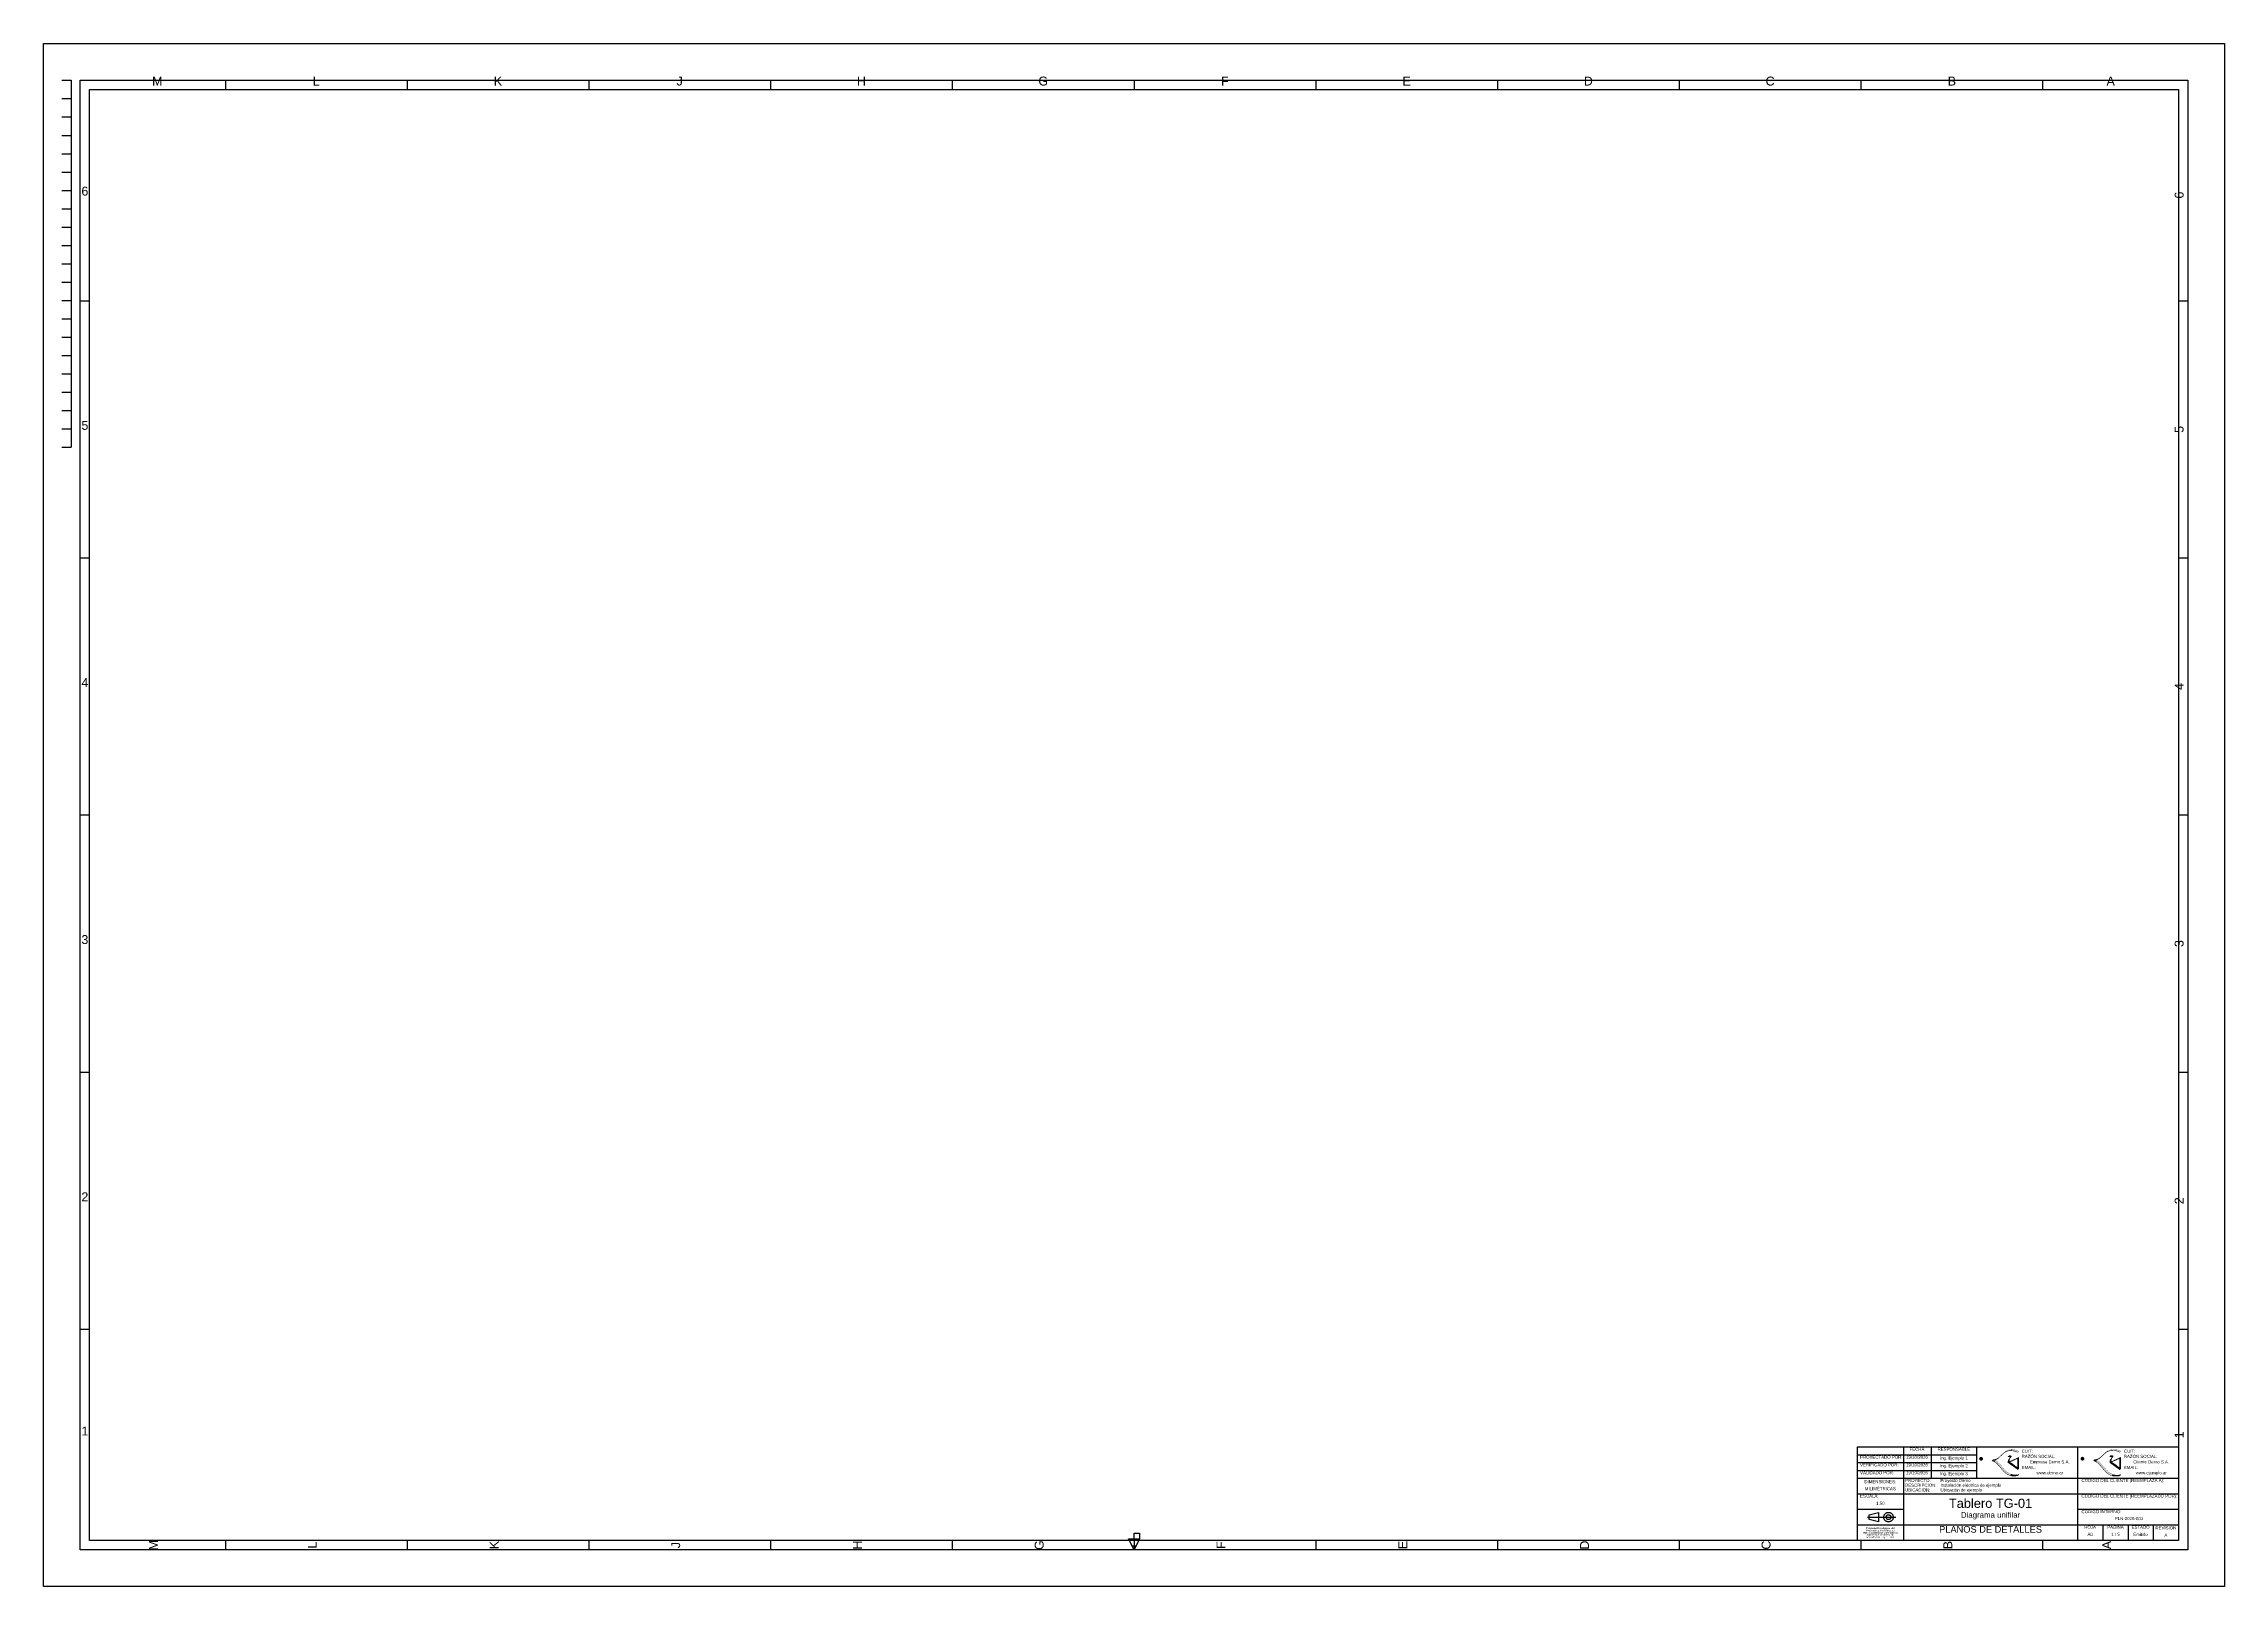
# Model space of a CAD drawing. Header units: millimetres. Extents: x 0 to 1189, y 0 to 841.
import ezdxf
from ezdxf.enums import TextEntityAlignment as Align

# ---------------------------------------------------------------- set-up
doc = ezdxf.new("R2010")
doc.units = ezdxf.units.MM
doc.styles.add('ARIAL', font='arial.ttf')

msp = doc.modelspace()

# ---------------------------------------------------------------- hatches: boundary and pattern name
at = {"true_color": 0xb48539}
h = msp.add_hatch(color=7, dxfattribs=at)
h.paths.add_polyline_path([(1074.9, 74.5), (1073.3, 74.7), (1071.8, 74.6), (1071.7, 74.6), (1071.5, 74.5), (1071.4, 74.5), (1071.3, 74.5), (1071.3, 74.5), (1071.3, 74.5), (1071.3, 74.5), (1071.3, 74.5), (1071.3, 74.5), (1071.2, 74.4), (1071.2, 74.4), (1071.1, 74.4), (1071, 74.4), (1071, 74.4), (1071, 74.4), (1070.9, 74.3), (1070.9, 74.3), (1070.8, 74.3), (1070.3, 74), (1069.8, 73.7), (1069.3, 73.4), (1069.3, 73.3), (1069.2, 73.3), (1069.2, 73.3), (1069.1, 73.3), (1069.1, 73.2), (1069.1, 73.2), (1069.1, 73.2), (1069.1, 73.2), (1069.1, 73.2), (1069, 73.2), (1069, 73.2), (1069, 73.1), (1068.9, 73.1), (1068.9, 73), (1068.8, 73), (1068.8, 72.9), (1068.8, 72.9), (1068.7, 72.9), (1068.7, 72.9), (1068.7, 72.8), (1068.6, 72.8), (1068.6, 72.8), (1068.5, 72.8), (1068.5, 72.7), (1068.5, 72.7), (1068.5, 72.7), (1068.5, 72.7), (1068.4, 72.6), (1068.4, 72.6), (1068.3, 72.6), (1068.3, 72.5), (1068.2, 72.5), (1068.2, 72.4), (1068.1, 72.4), (1068.1, 72.4), (1068.1, 72.4), (1068.1, 72.3), (1068, 72.2), (1067.9, 72.2), (1067.9, 72.2), (1067.8, 72.1), (1067.8, 72.1), (1067.7, 72), (1067.7, 72), (1067.7, 72), (1067.6, 71.9), (1067.6, 71.9), (1067.5, 71.8), (1067.5, 71.8), (1067.5, 71.8), (1067.5, 71.8), (1067.5, 71.8), (1067.5, 71.8), (1067.5, 71.8), (1067.4, 71.7), (1067.4, 71.7), (1067.4, 71.7), (1067.3, 71.6), (1067.3, 71.6), (1067.2, 71.6), (1067.2, 71.6), (1067.2, 71.5), (1067.2, 71.5), (1067.2, 71.5), (1067.2, 71.5), (1067.2, 71.5), (1067.1, 71.5), (1067.1, 71.5), (1067.1, 71.4), (1067.1, 71.4), (1067, 71.4), (1067, 71.3), (1067, 71.3), (1066.9, 71.3), (1066.9, 71.2), (1066.8, 71.2), (1066.8, 71.1), (1066.6, 71), (1066.6, 70.9), (1066.6, 70.9), (1066.5, 70.9), (1066.5, 70.8), (1066.4, 70.8), (1066.4, 70.7), (1066.3, 70.7), (1066.3, 70.7), (1066.3, 70.6), (1066.2, 70.6), (1066.2, 70.5), (1066.1, 70.5), (1066.1, 70.5), (1066.1, 70.5), (1066.1, 70.5), (1066, 70.3), (1065.8, 70.2), (1065.3, 69.9), (1065.2, 69.9), (1065.2, 69.8), (1065.2, 69.8), (1064.5, 69.5), (1063.8, 69.3), (1063.1, 69.2), (1063.1, 69.2), (1063.1, 69.2), (1063.1, 69.2), (1063, 69.2), (1063, 69.2), (1063, 69.1), (1062.9, 69.1), (1062.9, 69.1), (1062.8, 69.1), (1062.8, 69.1), (1062.7, 69), (1062.7, 69), (1062.6, 68.9), (1062.6, 68.9), (1062.6, 68.9), (1062.5, 68.8), (1062.5, 68.8), (1062.4, 68.7), (1062.4, 68.7), (1062.4, 68.7), (1062.4, 68.7), (1062.4, 68.7), (1062.4, 68.7), (1062.4, 68.7), (1062.3, 68.6), (1062.3, 68.6), (1062.3, 68.6), (1062.2, 68.6), (1062.2, 68.5), (1062.2, 68.5), (1062.3, 68.4), (1062.3, 68.4), (1062.3, 68.4), (1062.7, 68.3), (1063, 68.1), (1063.3, 68), (1063.3, 68), (1063.3, 68), (1063.3, 68), (1063.4, 67.9), (1063.4, 67.9), (1063.5, 67.9), (1063.5, 67.9), (1063.5, 67.8), (1063.5, 67.8), (1063.6, 67.8), (1063.7, 67.7), (1063.8, 67.7), (1063.8, 67.6), (1063.8, 67.6), (1063.9, 67.6), (1063.9, 67.6), (1063.9, 67.6), (1064, 67.6), (1064, 67.5), (1064.1, 67.5), (1064.2, 67.4), (1064.2, 67.4), (1064.2, 67.4), (1064.2, 67.4), (1064.2, 67.4), (1064.2, 67.4), (1064.2, 67.4), (1064.3, 67.3), (1064.3, 67.3), (1064.4, 67.3), (1064.4, 67.2), (1064.4, 67.2), (1064.5, 67.2), (1064.6, 67.1), (1064.7, 67), (1064.8, 66.9), (1064.8, 66.9), (1064.9, 66.8), (1064.9, 66.8), (1065, 66.7), (1065, 66.7), (1065.1, 66.7), (1065.2, 66.6), (1065.2, 66.5), (1065.3, 66.4), (1065.4, 66.3), (1065.4, 66.3), (1065.5, 66.2), (1065.5, 66.2), (1065.5, 66.2), (1065.5, 66.1), (1065.5, 66.1), (1065.6, 66.1), (1065.6, 66.1), (1065.6, 66.1), (1065.6, 66.1), (1065.6, 66.1), (1065.6, 66.1), (1065.7, 66), (1065.7, 65.9), (1065.7, 65.9), (1065.7, 65.9), (1065.7, 65.9), (1065.8, 65.9), (1065.8, 65.8), (1065.9, 65.8), (1065.9, 65.8), (1065.9, 65.7), (1066, 65.7), (1066, 65.7), (1066, 65.7), (1066, 65.6), (1066.1, 65.6), (1066.1, 65.5), (1066.2, 65.5), (1066.2, 65.4), (1066.2, 65.4), (1066.2, 65.4), (1066.2, 65.4), (1066.2, 65.3), (1066.2, 65.3), (1066.3, 65.3), (1066.3, 65.3), (1066.3, 65.3), (1066.3, 65.3), (1066.3, 65.2), (1066.3, 65.2), (1066.4, 65.2), (1066.4, 65.1), (1066.5, 65.1), (1066.5, 65.1), (1066.5, 65), (1066.5, 65), (1066.5, 65), (1066.5, 65), (1066.6, 65), (1066.6, 65), (1066.6, 64.9), (1066.6, 64.9), (1066.7, 64.9), (1066.7, 64.9), (1066.7, 64.8), (1066.7, 64.8), (1066.7, 64.8), (1066.7, 64.7), (1066.8, 64.7), (1066.8, 64.7), (1066.8, 64.7), (1066.8, 64.7), (1066.8, 64.6), (1066.8, 64.6), (1066.8, 64.6), (1066.9, 64.6), (1066.9, 64.6), (1066.9, 64.5), (1066.9, 64.5), (1066.9, 64.5), (1067, 64.5), (1067, 64.4), (1067, 64.4), (1067, 64.4), (1067, 64.4), (1067.1, 64.4), (1067.1, 64.4), (1067.1, 64.3), (1067.1, 64.3), (1067.1, 64.3), (1067.1, 64.3), (1067.1, 64.3), (1067.2, 64.2), (1067.2, 64.2), (1067.2, 64.2), (1067.2, 64.1), (1067.3, 64.1), (1067.3, 64.1), (1067.3, 64.1), (1067.3, 64.1), (1067.3, 64.1), (1067.3, 64), (1067.4, 64), (1067.4, 63.9), (1067.5, 63.9), (1067.5, 63.8), (1067.5, 63.8), (1067.5, 63.8), (1067.5, 63.8), (1067.6, 63.8), (1067.6, 63.8), (1067.6, 63.7), (1067.6, 63.7), (1067.6, 63.7), (1067.7, 63.7), (1067.7, 63.6), (1067.7, 63.6), (1067.7, 63.5), (1067.7, 63.5), (1067.8, 63.5), (1067.8, 63.5), (1067.8, 63.5), (1067.8, 63.4), (1067.9, 63.4), (1067.9, 63.3), (1068, 63.3), (1068, 63.3), (1068, 63.2), (1068, 63.2), (1068, 63.2), (1068, 63.2), (1068.1, 63.2), (1068.1, 63.1), (1068.1, 63.1), (1068.1, 63.1), (1068.2, 63.1), (1068.2, 63.1), (1068.2, 63), (1068.3, 63), (1068.3, 62.9), (1068.3, 62.9), (1068.4, 62.8), (1068.4, 62.8), (1068.5, 62.8), (1068.5, 62.8), (1068.5, 62.7), (1068.6, 62.7), (1068.6, 62.6), (1068.7, 62.5), (1068.7, 62.5), (1068.8, 62.4), (1068.8, 62.4), (1068.9, 62.4), (1069, 62.3), (1069, 62.2), (1069.1, 62.2), (1069.1, 62.1), (1069.1, 62.1), (1069.2, 62.1), (1069.2, 62), (1069.3, 62), (1069.3, 62), (1069.3, 61.9), (1069.3, 61.9), (1069.3, 61.9), (1069.4, 61.9), (1069.4, 61.9), (1069.4, 61.9), (1069.4, 61.9), (1069.4, 61.8), (1069.4, 61.8), (1069.4, 61.8), (1069.4, 61.8), (1069.5, 61.8), (1069.6, 61.7), (1069.6, 61.7), (1069.6, 61.7), (1069.6, 61.7), (1069.6, 61.6), (1069.6, 61.6), (1069.7, 61.6), (1069.7, 61.6), (1069.7, 61.6), (1069.7, 61.6), (1069.8, 61.6), (1069.8, 61.6), (1069.8, 61.6), (1069.8, 61.6), (1069.8, 61.5), (1069.8, 61.5), (1069.9, 61.5), (1069.9, 61.5), (1069.9, 61.5), (1070, 61.4), (1070, 61.4), (1070, 61.4), (1070, 61.4), (1070.1, 61.4), (1070.1, 61.3), (1070.2, 61.3), (1070.2, 61.2), (1070.3, 61.2), (1070.4, 61.1), (1070.4, 61.1), (1070.4, 61.1), (1070.4, 61.1), (1070.4, 61.1), (1070.5, 61.1), (1070.5, 61.1), (1070.5, 61), (1070.5, 61), (1070.5, 61), (1070.6, 61), (1070.6, 61), (1070.7, 61), (1070.7, 60.9), (1070.8, 60.9), (1070.8, 60.9), (1070.9, 60.8), (1071, 60.8), (1071.2, 60.7), (1071.4, 60.6), (1071.6, 60.5), (1071.8, 60.5), (1071.8, 60.5), (1071.8, 60.4), (1071.8, 60.4), (1073.1, 60.1), (1074.4, 60), (1075.7, 60.1), (1075.7, 60.1), (1075.7, 60.1), (1075.7, 60.1), (1076, 60.2), (1076.2, 60.2), (1076.4, 60.3), (1076.4, 60.3), (1076.4, 60.3), (1076.4, 60.3), (1076.4, 60.3), (1076.5, 60.3), (1076.5, 60.3), (1076.5, 60.3), (1076.5, 60.4), (1076.5, 60.4), (1076.5, 60.4), (1076.5, 60.4), (1076.5, 60.4), (1076.5, 60.4), (1076.5, 60.4), (1076.5, 60.4), (1076.6, 60.4), (1076.6, 60.5), (1076.6, 60.5), (1076.7, 60.5), (1076.7, 60.5), (1076.7, 60.5), (1076.7, 60.6), (1076.8, 60.7), (1076.9, 60.7), (1076.9, 60.7), (1076.9, 60.7), (1076.9, 60.7), (1076.9, 60.7), (1077, 60.7), (1077, 60.8), (1077, 60.8), (1077, 60.9), (1077.1, 61), (1076.9, 61.1), (1076.8, 61.1), (1076.6, 61), (1075.8, 60.9), (1074.9, 60.8), (1074.1, 60.9), (1074.1, 60.9), (1074.1, 60.9), (1074.1, 61), (1074, 61), (1073.9, 61), (1073.8, 61), (1073.3, 61), (1072.8, 61.2), (1072.3, 61.3), (1072.3, 61.3), (1072.3, 61.4), (1072.3, 61.4), (1072.1, 61.4), (1071.9, 61.5), (1071.7, 61.6), (1071.7, 61.6), (1071.6, 61.7), (1071.6, 61.7), (1071.5, 61.7), (1071.5, 61.7), (1071.5, 61.7), (1071.5, 61.7), (1071.5, 61.7), (1071.4, 61.8), (1071.4, 61.8), (1071.3, 61.8), (1071.2, 61.9), (1071.2, 61.9), (1071.1, 62), (1071.1, 62), (1071, 62), (1071, 62), (1071, 62.1), (1070.9, 62.1), (1070.9, 62.1), (1070.9, 62.1), (1070.9, 62.1), (1070.8, 62.1), (1070.8, 62.2), (1070.8, 62.2), (1070.7, 62.2), (1070.7, 62.3), (1070.6, 62.3), (1070.5, 62.4), (1070.5, 62.4), (1070.4, 62.5), (1070.4, 62.5), (1070.4, 62.5), (1070.4, 62.5), (1070.3, 62.5), (1070.3, 62.6), (1070.3, 62.6), (1070.3, 62.6), (1070.2, 62.6), (1070.2, 62.7), (1070.2, 62.7), (1070.1, 62.7), (1070.1, 62.8), (1070.1, 62.8), (1070, 62.8), (1070, 62.8), (1070, 62.8), (1070, 62.9), (1069.9, 62.9), (1069.9, 62.9), (1069.9, 63), (1069.8, 63), (1069.8, 63), (1069.8, 63), (1069.8, 63), (1069.8, 63), (1069.8, 63.1), (1069.7, 63.1), (1069.7, 63.1), (1069.7, 63.2), (1069.6, 63.3), (1069.5, 63.3), (1069.5, 63.4), (1069.4, 63.4), (1069.4, 63.4), (1069.4, 63.5), (1069.4, 63.5), (1069.4, 63.5), (1069.4, 63.5), (1069.3, 63.5), (1069.3, 63.5), (1069.3, 63.6), (1069.2, 63.6), (1069.2, 63.7), (1069.1, 63.8), (1069.1, 63.8), (1069, 63.8), (1069, 63.9), (1069, 63.9), (1069, 63.9), (1069, 63.9), (1069, 63.9), (1068.9, 63.9), (1068.9, 63.9), (1068.9, 64), (1068.9, 64), (1068.9, 64), (1068.8, 64.1), (1068.7, 64.1), (1068.7, 64.2), (1068.7, 64.2), (1068.7, 64.2), (1068.7, 64.3), (1068.7, 64.3), (1068.6, 64.3), (1068.6, 64.3), (1068.6, 64.3), (1068.6, 64.4), (1068.5, 64.4), (1068.5, 64.4), (1068.5, 64.5), (1068.4, 64.5), (1068.4, 64.5), (1068.4, 64.5), (1068.4, 64.5), (1068.4, 64.5), (1068.4, 64.5), (1068.4, 64.5), (1068.4, 64.6), (1068.4, 64.6), (1068.4, 64.6), (1068.3, 64.6), (1068.3, 64.6), (1068.3, 64.7), (1068.3, 64.7), (1068.2, 64.7), (1068.2, 64.8), (1068.2, 64.8), (1068.2, 64.8), (1068.2, 64.8), (1068.2, 64.9), (1068.1, 64.9), (1068.1, 64.9), (1068.1, 64.9), (1068.1, 64.9), (1068.1, 64.9), (1068.1, 65), (1068, 65), (1068, 65.1), (1068, 65.1), (1068, 65.1), (1068, 65.1), (1067.9, 65.2), (1067.9, 65.2), (1067.8, 65.3), (1067.8, 65.3), (1067.8, 65.3), (1067.8, 65.3), (1067.7, 65.3), (1067.7, 65.3), (1067.7, 65.4), (1067.7, 65.4), (1067.7, 65.4), (1067.7, 65.4), (1067.7, 65.4), (1067.7, 65.5), (1067.7, 65.5), (1067.6, 65.5), (1067.6, 65.5), (1067.6, 65.5), (1067.6, 65.6), (1067.6, 65.6), (1067.6, 65.6), (1067.6, 65.6), (1067.6, 65.6), (1067.6, 65.6), (1067.5, 65.6), (1067.5, 65.6), (1067.5, 65.6), (1067.5, 65.6), (1067.5, 65.7), (1067.5, 65.7), (1067.5, 65.7), (1067.4, 65.8), (1067.4, 65.8), (1067.4, 65.8), (1067.3, 65.9), (1067.3, 65.9), (1067.2, 66), (1067.2, 66), (1067.1, 66.1), (1067, 66.2), (1066.9, 66.3), (1066.9, 66.4), (1066.8, 66.4), (1066.8, 66.5), (1066.7, 66.6), (1066.7, 66.6), (1066.7, 66.6), (1066.6, 66.6), (1066.6, 66.7), (1066.6, 66.7), (1066.5, 66.8), (1066.5, 66.8), (1066.5, 66.8), (1066.5, 66.8), (1066.4, 66.9), (1066.4, 67), (1066.3, 67), (1066.3, 67), (1066.2, 67.1), (1066.2, 67.1), (1066.2, 67.2), (1066.2, 67.2), (1066.2, 67.2), (1066.1, 67.2), (1066.1, 67.2), (1066, 67.3), (1066, 67.3), (1066, 67.4), (1065.9, 67.4), (1065.9, 67.4), (1065.8, 67.5), (1065.8, 67.5), (1065.8, 67.6), (1065.7, 67.6), (1065.7, 67.6), (1065.6, 67.7), (1065.6, 67.7), (1065.6, 67.7), (1065.5, 67.8), (1065.4, 67.9), (1065.3, 67.9), (1065.2, 68), (1065.2, 68), (1065.1, 68.1), (1065.1, 68.1), (1065.1, 68.2), (1065, 68.2), (1065, 68.2), (1064.9, 68.2), (1064.9, 68.3), (1064.9, 68.3), (1064.8, 68.3), (1064.8, 68.3), (1064.8, 68.3), (1064.8, 68.4), (1064.7, 68.4), (1064.7, 68.4), (1064.7, 68.4), (1064.7, 68.4), (1064.6, 68.4), (1064.6, 68.5), (1064.5, 68.5), (1064.4, 68.5), (1064.4, 68.6), (1064.4, 68.6), (1064.3, 68.6), (1064.2, 68.7), (1064.1, 68.8), (1064.2, 68.8), (1064.3, 68.8), (1064.4, 68.9), (1064.4, 68.9), (1064.5, 68.9), (1064.5, 68.9), (1064.6, 69), (1064.7, 69), (1064.8, 69.1), (1064.8, 69.1), (1064.9, 69.2), (1065.1, 69.2), (1065.1, 69.2), (1065.1, 69.2), (1065.1, 69.3), (1065.1, 69.3), (1065.1, 69.3), (1065.1, 69.3), (1065.2, 69.4), (1065.3, 69.4), (1065.4, 69.5), (1065.4, 69.5), (1065.4, 69.5), (1065.4, 69.5), (1065.5, 69.5), (1065.5, 69.6), (1065.5, 69.6), (1065.6, 69.6), (1065.6, 69.6), (1065.6, 69.7), (1065.7, 69.7), (1065.7, 69.7), (1065.7, 69.7), (1065.8, 69.8), (1065.8, 69.8), (1065.9, 69.9), (1065.9, 69.9), (1066, 70), (1066, 70), (1066.1, 70), (1066.1, 70.1), (1066.2, 70.1), (1066.2, 70.1), (1066.2, 70.2), (1066.2, 70.2), (1066.3, 70.2), (1066.3, 70.2), (1066.3, 70.3), (1066.4, 70.3), (1066.4, 70.4), (1066.5, 70.4), (1066.5, 70.4), (1066.5, 70.4), (1066.6, 70.5), (1066.6, 70.6), (1066.7, 70.6), (1066.8, 70.7), (1066.8, 70.7), (1066.8, 70.7), (1066.8, 70.7), (1066.9, 70.8), (1066.9, 70.9), (1067, 70.9), (1067.1, 70.9), (1067.1, 70.9), (1067.1, 70.9), (1067.1, 71), (1067.1, 71), (1067.1, 71), (1067.2, 71), (1067.2, 71.1), (1067.2, 71.1), (1067.2, 71.1), (1067.2, 71.1), (1067.2, 71.1), (1067.3, 71.2), (1067.3, 71.2), (1067.3, 71.2), (1067.3, 71.2), (1067.4, 71.3), (1067.5, 71.3), (1067.5, 71.3), (1067.6, 71.4), (1067.6, 71.4), (1067.6, 71.4), (1067.6, 71.4), (1067.6, 71.4), (1067.6, 71.4), (1067.6, 71.4), (1067.6, 71.4), (1067.7, 71.5), (1067.7, 71.6), (1067.8, 71.7), (1067.9, 71.7), (1068, 71.8), (1068, 71.8), (1068, 71.9), (1068, 71.9), (1068.1, 71.9), (1068.1, 72), (1068.2, 72), (1068.2, 72), (1068.3, 72.1), (1068.3, 72.2), (1068.4, 72.2), (1068.5, 72.2), (1068.5, 72.2), (1068.5, 72.3), (1068.5, 72.3), (1068.5, 72.3), (1068.5, 72.3), (1068.6, 72.4), (1068.6, 72.4), (1068.6, 72.4), (1068.7, 72.5), (1068.7, 72.5), (1068.7, 72.5), (1068.7, 72.5), (1068.8, 72.6), (1068.9, 72.6), (1068.9, 72.6), (1068.9, 72.6), (1068.9, 72.6), (1069, 72.7), (1069, 72.7), (1069, 72.7), (1069.1, 72.8), (1069.1, 72.8), (1069.1, 72.8), (1069.2, 72.8), (1069.3, 72.9), (1069.3, 72.9), (1069.4, 72.9), (1069.4, 72.9), (1069.4, 72.9), (1069.4, 73), (1069.4, 73), (1069.4, 73), (1069.5, 73.1), (1069.6, 73.1), (1069.7, 73.1), (1069.7, 73.1), (1069.7, 73.1), (1069.8, 73.1), (1069.7, 73.2), (1069.7, 73.2), (1069.7, 73.2), (1069.8, 73.2), (1069.8, 73.2), (1069.9, 73.3), (1070.3, 73.5), (1070.8, 73.6), (1071.2, 73.8), (1071.2, 73.8), (1071.3, 73.8), (1071.3, 73.8), (1072.6, 73.9), (1074, 73.7), (1075.2, 73.4), (1075.2, 73.3), (1075.2, 73.3), (1075.2, 73.3), (1075.4, 73.3), (1075.5, 73.3), (1075.8, 73.1), (1075.8, 73.1), (1075.8, 73.1), (1075.8, 73.1), (1075.9, 73.1), (1075.9, 73.1), (1076, 73), (1076.1, 73), (1076.2, 73), (1076.3, 73), (1076.3, 73), (1076.4, 73), (1076.4, 73), (1076.5, 73.1), (1076.5, 73.1), (1076.6, 73.1), (1076.6, 73.1), (1076.6, 73.1), (1076.6, 73.1), (1076.7, 73.2), (1076.7, 73.3), (1076.8, 73.3), (1076.8, 73.3), (1076.8, 73.4), (1076.8, 73.4), (1076.9, 73.5), (1077, 73.6), (1077.1, 73.7), (1077, 73.7), (1077, 73.7), (1077, 73.7), (1077, 73.8), (1077, 73.8), (1077, 73.8), (1076.9, 73.8), (1076.9, 73.8), (1076.9, 73.8), (1076.9, 73.8), (1076.8, 73.8), (1076.8, 73.9), (1076.8, 73.9), (1076.7, 73.9), (1076.7, 73.9), (1076.6, 73.9), (1076.6, 73.9), (1076.6, 73.9), (1076.5, 74), (1076.4, 74), (1076.3, 74)])
h.paths.add_polyline_path([(1067.1, 66.1), (1067.1, 66.1), (1067.1, 66.1)])
h.paths.add_polyline_path([(1067.4, 65.7), (1067.4, 65.7), (1067.4, 65.7), (1067.4, 65.7)])
h.paths.add_polyline_path([(1073.7, 61), (1073.7, 61), (1073.7, 61), (1073.8, 61), (1073.9, 61), (1073.9, 61), (1073.9, 60.9), (1073.9, 60.9), (1073.8, 60.9), (1073.7, 60.9), (1073.7, 60.9), (1073.7, 60.9)])
at = {"true_color": 0xab8346}
for points in [[(1076.3, 74), (1074.9, 74.5), (1073.3, 74.7), (1071.8, 74.6), (1071.7, 74.6), (1071.5, 74.5), (1071.4, 74.5), (1071.3, 74.5), (1071.3, 74.5), (1071.3, 74.5), (1071.3, 74.5), (1071.3, 74.5), (1071.3, 74.5), (1071.2, 74.4), (1071.2, 74.4), (1071.1, 74.4), (1071, 74.4), (1071, 74.4), (1071, 74.4), (1070.9, 74.3), (1070.9, 74.3), (1070.8, 74.3), (1070.3, 74), (1069.8, 73.7), (1069.3, 73.4), (1069.3, 73.3), (1069.2, 73.3), (1069.2, 73.3), (1069.1, 73.3), (1069.1, 73.2), (1069.1, 73.2), (1069.1, 73.2), (1069.1, 73.2), (1069.1, 73.2), (1069, 73.2), (1069, 73.2), (1069, 73.1), (1068.9, 73.1), (1068.9, 73), (1068.8, 73), (1068.8, 72.9), (1068.8, 72.9), (1068.7, 72.9), (1068.7, 72.9), (1068.7, 72.8), (1068.6, 72.8), (1068.6, 72.8), (1068.5, 72.8), (1068.5, 72.7), (1068.5, 72.7), (1068.5, 72.7), (1068.5, 72.7), (1068.4, 72.6), (1068.4, 72.6), (1068.3, 72.6), (1068.3, 72.5), (1068.2, 72.5), (1068.2, 72.4), (1068.1, 72.4), (1068.1, 72.4), (1068.1, 72.4), (1068.1, 72.3), (1068, 72.2), (1067.9, 72.2), (1067.9, 72.2), (1067.8, 72.1), (1067.8, 72.1), (1067.7, 72), (1067.7, 72), (1067.7, 72), (1067.6, 71.9), (1067.6, 71.9), (1067.5, 71.8), (1067.5, 71.8), (1067.5, 71.8), (1067.5, 71.8), (1067.5, 71.8), (1067.5, 71.8), (1067.5, 71.8), (1067.4, 71.7), (1067.4, 71.7), (1067.4, 71.7), (1067.3, 71.6), (1067.3, 71.6), (1067.2, 71.6), (1067.2, 71.6), (1067.2, 71.5), (1067.2, 71.5), (1067.2, 71.5), (1067.2, 71.5), (1067.2, 71.5), (1067.1, 71.5), (1067.1, 71.5), (1067.1, 71.4), (1067.1, 71.4), (1067, 71.4), (1067, 71.3), (1067, 71.3), (1066.9, 71.3), (1066.9, 71.2), (1066.8, 71.2), (1066.8, 71.1), (1066.6, 71), (1066.6, 70.9), (1066.6, 70.9), (1066.5, 70.9), (1066.5, 70.8), (1066.4, 70.8), (1066.4, 70.7), (1066.3, 70.7), (1066.3, 70.7), (1066.3, 70.6), (1066.2, 70.6), (1066.2, 70.5), (1066.1, 70.5), (1066.1, 70.5), (1066.1, 70.5), (1066.1, 70.5), (1066, 70.3), (1065.8, 70.2), (1065.3, 69.9), (1065.2, 69.9), (1065.2, 69.8), (1065.2, 69.8), (1064.5, 69.5), (1063.8, 69.3), (1063.1, 69.2), (1063.1, 69.2), (1063.1, 69.2), (1063.1, 69.2), (1063, 69.2), (1063, 69.2), (1063, 69.1), (1062.9, 69.1), (1062.9, 69.1), (1062.8, 69.1), (1062.8, 69.1), (1062.7, 69), (1062.7, 69), (1062.6, 68.9), (1062.6, 68.9), (1062.6, 68.9), (1062.5, 68.8), (1062.5, 68.8), (1062.4, 68.7), (1062.4, 68.7), (1062.4, 68.7), (1062.4, 68.7), (1062.4, 68.7), (1062.4, 68.7), (1062.4, 68.7), (1062.3, 68.6), (1062.3, 68.6), (1062.3, 68.6), (1062.2, 68.6), (1062.2, 68.5), (1062.2, 68.5), (1062.3, 68.4), (1062.3, 68.4), (1062.3, 68.4), (1062.7, 68.3), (1063, 68.1), (1063.3, 68), (1063.3, 68), (1063.3, 68), (1063.3, 68), (1063.4, 67.9), (1063.4, 67.9), (1063.5, 67.9), (1063.5, 67.9), (1063.5, 67.8), (1063.5, 67.8), (1063.6, 67.8), (1063.7, 67.7), (1063.8, 67.7), (1063.8, 67.6), (1063.8, 67.6), (1063.9, 67.6), (1063.9, 67.6), (1063.9, 67.6), (1064, 67.6), (1064, 67.5), (1064.1, 67.5), (1064.2, 67.4), (1064.2, 67.4), (1064.2, 67.4), (1064.2, 67.4), (1064.2, 67.4), (1064.2, 67.4), (1064.2, 67.4), (1064.3, 67.3), (1064.3, 67.3), (1064.4, 67.3), (1064.4, 67.2), (1064.4, 67.2), (1064.5, 67.2), (1064.6, 67.1), (1064.7, 67), (1064.8, 66.9), (1064.8, 66.9), (1064.9, 66.8), (1064.9, 66.8), (1065, 66.7), (1065, 66.7), (1065.1, 66.7), (1065.2, 66.6), (1065.2, 66.5), (1065.3, 66.4), (1065.4, 66.3), (1065.4, 66.3), (1065.5, 66.2), (1065.5, 66.2), (1065.5, 66.2), (1065.5, 66.1), (1065.5, 66.1), (1065.6, 66.1), (1065.6, 66.1), (1065.6, 66.1), (1065.6, 66.1), (1065.6, 66.1), (1065.6, 66.1), (1065.7, 66), (1065.7, 65.9), (1065.7, 65.9), (1065.7, 65.9), (1065.7, 65.9), (1065.8, 65.9), (1065.8, 65.8), (1065.9, 65.8), (1065.9, 65.8), (1065.9, 65.7), (1066, 65.7), (1066, 65.7), (1066, 65.7), (1066, 65.6), (1066.1, 65.6), (1066.1, 65.5), (1066.2, 65.5), (1066.2, 65.4), (1066.2, 65.4), (1066.2, 65.4), (1066.2, 65.4), (1066.2, 65.3), (1066.2, 65.3), (1066.3, 65.3), (1066.3, 65.3), (1066.3, 65.3), (1066.3, 65.3), (1066.3, 65.2), (1066.3, 65.2), (1066.4, 65.2), (1066.4, 65.1), (1066.5, 65.1), (1066.5, 65.1), (1066.5, 65), (1066.5, 65), (1066.5, 65), (1066.5, 65), (1066.6, 65), (1066.6, 65), (1066.6, 64.9), (1066.6, 64.9), (1066.7, 64.9), (1066.7, 64.9), (1066.7, 64.8), (1066.7, 64.8), (1066.7, 64.8), (1066.7, 64.7), (1066.8, 64.7), (1066.8, 64.7), (1066.8, 64.7), (1066.8, 64.7), (1066.8, 64.6), (1066.8, 64.6), (1066.8, 64.6), (1066.9, 64.6), (1066.9, 64.6), (1066.9, 64.5), (1066.9, 64.5), (1066.9, 64.5), (1067, 64.5), (1067, 64.4), (1067, 64.4), (1067, 64.4), (1067, 64.4), (1067.1, 64.4), (1067.1, 64.4), (1067.1, 64.3), (1067.1, 64.3), (1067.1, 64.3), (1067.1, 64.3), (1067.1, 64.3), (1067.2, 64.2), (1067.2, 64.2), (1067.2, 64.2), (1067.2, 64.1), (1067.3, 64.1), (1067.3, 64.1), (1067.3, 64.1), (1067.3, 64.1), (1067.3, 64.1), (1067.3, 64), (1067.4, 64), (1067.4, 63.9), (1067.5, 63.9), (1067.5, 63.8), (1067.5, 63.8), (1067.5, 63.8), (1067.5, 63.8), (1067.6, 63.8), (1067.6, 63.8), (1067.6, 63.7), (1067.6, 63.7), (1067.6, 63.7), (1067.7, 63.7), (1067.7, 63.6), (1067.7, 63.6), (1067.7, 63.5), (1067.7, 63.5), (1067.8, 63.5), (1067.8, 63.5), (1067.8, 63.5), (1067.8, 63.4), (1067.9, 63.4), (1067.9, 63.3), (1068, 63.3), (1068, 63.3), (1068, 63.2), (1068, 63.2), (1068, 63.2), (1068, 63.2), (1068.1, 63.2), (1068.1, 63.1), (1068.1, 63.1), (1068.1, 63.1), (1068.2, 63.1), (1068.2, 63.1), (1068.2, 63), (1068.3, 63), (1068.3, 62.9), (1068.3, 62.9), (1068.4, 62.8), (1068.4, 62.8), (1068.5, 62.8), (1068.5, 62.8), (1068.5, 62.7), (1068.6, 62.7), (1068.6, 62.6), (1068.7, 62.5), (1068.7, 62.5), (1068.8, 62.4), (1068.8, 62.4), (1068.9, 62.4), (1069, 62.3), (1069, 62.2), (1069.1, 62.2), (1069.1, 62.1), (1069.1, 62.1), (1069.2, 62.1), (1069.2, 62), (1069.3, 62), (1069.3, 62), (1069.3, 61.9), (1069.3, 61.9), (1069.3, 61.9), (1069.4, 61.9), (1069.4, 61.9), (1069.4, 61.9), (1069.4, 61.9), (1069.4, 61.8), (1069.4, 61.8), (1069.4, 61.8), (1069.4, 61.8), (1069.5, 61.8), (1069.6, 61.7), (1069.6, 61.7), (1069.6, 61.7), (1069.6, 61.7), (1069.6, 61.6), (1069.6, 61.6), (1069.7, 61.6), (1069.7, 61.6), (1069.7, 61.6), (1069.7, 61.6), (1069.8, 61.6), (1069.8, 61.6), (1069.8, 61.6), (1069.8, 61.6), (1069.8, 61.5), (1069.8, 61.5), (1069.9, 61.5), (1069.9, 61.5), (1069.9, 61.5), (1070, 61.4), (1070, 61.4), (1070, 61.4), (1070, 61.4), (1070.1, 61.4), (1070.1, 61.3), (1070.2, 61.3), (1070.2, 61.2), (1070.3, 61.2), (1070.4, 61.1), (1070.4, 61.1), (1070.4, 61.1), (1070.4, 61.1), (1070.4, 61.1), (1070.5, 61.1), (1070.5, 61.1), (1070.5, 61), (1070.5, 61), (1070.5, 61), (1070.6, 61), (1070.6, 61), (1070.7, 61), (1070.7, 60.9), (1070.8, 60.9), (1070.8, 60.9), (1070.9, 60.8), (1071, 60.8), (1071.2, 60.7), (1071.4, 60.6), (1071.6, 60.5), (1071.8, 60.5), (1071.8, 60.5), (1071.8, 60.4), (1071.8, 60.4), (1073.1, 60.1), (1074.4, 60), (1075.7, 60.1), (1075.7, 60.1), (1075.7, 60.1), (1075.7, 60.1), (1076, 60.2), (1076.2, 60.2), (1076.4, 60.3), (1076.4, 60.3), (1076.4, 60.4), (1076.4, 60.4), (1076.4, 60.4), (1076.4, 60.4), (1076.3, 60.4), (1076.3, 60.4), (1076.3, 60.4), (1076.3, 60.4), (1076.3, 60.4), (1076.3, 60.4), (1076.3, 60.4), (1076.3, 60.4), (1076.2, 60.4), (1076.2, 60.4), (1076.1, 60.4), (1076.1, 60.4), (1076, 60.4), (1075.5, 60.3), (1074.9, 60.2), (1074.4, 60.2), (1074.3, 60.2), (1074.3, 60.2), (1074.3, 60.2), (1073.9, 60.2), (1073.6, 60.2), (1073.3, 60.3), (1073.2, 60.3), (1073.2, 60.3), (1073.2, 60.3), (1072.9, 60.3), (1072.6, 60.4), (1072.3, 60.4), (1072.3, 60.5), (1072.2, 60.5), (1072.2, 60.5), (1071.2, 60.9), (1070.2, 61.4), (1069.4, 62.1), (1069.3, 62.1), (1069.3, 62.1), (1069.3, 62.2), (1069.2, 62.3), (1069.1, 62.4), (1069, 62.5), (1068.9, 62.5), (1068.9, 62.5), (1068.9, 62.5), (1068.8, 62.6), (1068.7, 62.7), (1068.6, 62.8), (1068.5, 62.9), (1068.5, 63), (1068.4, 63.1), (1068.3, 63.2), (1068.1, 63.3), (1068, 63.5), (1067.9, 63.6), (1067.9, 63.7), (1067.8, 63.7), (1067.8, 63.8), (1067.8, 63.8), (1067.7, 63.8), (1067.7, 63.8), (1067.7, 63.9), (1067.6, 64), (1067.4, 64.2), (1067.2, 64.4), (1067.1, 64.6), (1067, 64.7), (1066.9, 64.9), (1066.8, 65), (1066.7, 65.1), (1066.6, 65.2), (1066.5, 65.3), (1066.4, 65.4), (1066.3, 65.6), (1066.2, 65.7), (1066.1, 65.8), (1066, 65.9), (1065.9, 66), (1065.8, 66.1), (1065.8, 66.1), (1065.7, 66.2), (1065.6, 66.3), (1065.6, 66.3), (1065.5, 66.4), (1065.5, 66.4), (1065.4, 66.5), (1065.4, 66.5), (1065.3, 66.6), (1065.3, 66.6), (1065.3, 66.6), (1065.1, 66.8), (1065, 66.9), (1064.8, 67.1), (1064.8, 67.1), (1064.8, 67.1), (1064.8, 67.1), (1064.3, 67.5), (1063.8, 67.9), (1063.2, 68.2), (1063.2, 68.2), (1063.2, 68.2), (1063.2, 68.2), (1063.1, 68.2), (1063.1, 68.2), (1063.1, 68.2), (1063, 68.3), (1063, 68.3), (1063, 68.3), (1063, 68.4), (1063, 68.4), (1063, 68.4), (1063, 68.4), (1063.1, 68.5), (1063.1, 68.5), (1063.2, 68.5), (1063.3, 68.5), (1063.6, 68.6), (1063.7, 68.7), (1063.8, 68.7), (1064, 68.7), (1064.1, 68.7), (1064.1, 68.8), (1064.2, 68.8), (1064.3, 68.8), (1064.3, 68.8), (1064.3, 68.8), (1064.5, 68.9), (1064.6, 69), (1064.8, 69.1), (1064.8, 69.1), (1064.9, 69.2), (1065.1, 69.2), (1065.1, 69.2), (1065.1, 69.2), (1065.1, 69.3), (1065.1, 69.3), (1065.1, 69.3), (1065.1, 69.3), (1065.2, 69.4), (1065.3, 69.4), (1065.4, 69.5), (1065.4, 69.5), (1065.4, 69.5), (1065.4, 69.5), (1065.5, 69.5), (1065.5, 69.6), (1065.5, 69.6), (1065.6, 69.6), (1065.6, 69.6), (1065.6, 69.7), (1065.7, 69.7), (1065.7, 69.7), (1065.7, 69.7), (1065.8, 69.8), (1065.8, 69.8), (1065.9, 69.9), (1065.9, 69.9), (1066, 70), (1066, 70), (1066.1, 70), (1066.1, 70.1), (1066.2, 70.1), (1066.2, 70.1), (1066.2, 70.2), (1066.2, 70.2), (1066.3, 70.2), (1066.3, 70.2), (1066.3, 70.3), (1066.4, 70.3), (1066.4, 70.4), (1066.5, 70.4), (1066.5, 70.4), (1066.5, 70.4), (1066.6, 70.5), (1066.6, 70.6), (1066.7, 70.6), (1066.8, 70.7), (1066.8, 70.7), (1066.8, 70.7), (1066.8, 70.7), (1066.9, 70.8), (1066.9, 70.9), (1067, 70.9), (1067.1, 70.9), (1067.1, 70.9), (1067.1, 70.9), (1067.1, 71), (1067.1, 71), (1067.1, 71), (1067.2, 71), (1067.2, 71.1), (1067.2, 71.1), (1067.2, 71.1), (1067.2, 71.1), (1067.2, 71.1), (1067.3, 71.2), (1067.3, 71.2), (1067.3, 71.2), (1067.3, 71.2), (1067.4, 71.3), (1067.5, 71.3), (1067.5, 71.3), (1067.6, 71.4), (1067.6, 71.4), (1067.6, 71.4), (1067.6, 71.4), (1067.6, 71.4), (1067.6, 71.4), (1067.6, 71.4), (1067.6, 71.4), (1067.7, 71.5), (1067.7, 71.6), (1067.8, 71.7), (1067.9, 71.7), (1068, 71.8), (1068, 71.8), (1068, 71.9), (1068, 71.9), (1068.1, 71.9), (1068.1, 72), (1068.2, 72), (1068.2, 72), (1068.3, 72.1), (1068.3, 72.2), (1068.4, 72.2), (1068.5, 72.2), (1068.5, 72.2), (1068.5, 72.3), (1068.5, 72.3), (1068.5, 72.3), (1068.5, 72.3), (1068.6, 72.4), (1068.6, 72.4), (1068.6, 72.4), (1068.7, 72.5), (1068.7, 72.5), (1068.7, 72.5), (1068.7, 72.5), (1068.8, 72.6), (1068.9, 72.6), (1068.9, 72.6), (1068.9, 72.6), (1068.9, 72.6), (1069, 72.7), (1069, 72.7), (1069, 72.7), (1069.1, 72.8), (1069.1, 72.8), (1069.1, 72.8), (1069.2, 72.8), (1069.3, 72.9), (1069.3, 72.9), (1069.4, 72.9), (1069.4, 72.9), (1069.4, 72.9), (1069.4, 73), (1069.4, 73), (1069.4, 73), (1069.5, 73.1), (1069.6, 73.1), (1069.7, 73.1), (1069.7, 73.1), (1069.7, 73.1), (1069.8, 73.1), (1069.7, 73.2), (1069.7, 73.2), (1069.7, 73.2), (1069.8, 73.2), (1069.8, 73.2), (1069.9, 73.3), (1070.3, 73.5), (1070.8, 73.6), (1071.2, 73.8), (1071.2, 73.8), (1071.3, 73.8), (1071.3, 73.8), (1072.6, 73.9), (1074, 73.7), (1075.2, 73.4), (1075.2, 73.3), (1075.2, 73.3), (1075.2, 73.3), (1075.4, 73.3), (1075.5, 73.3), (1075.8, 73.1), (1075.8, 73.1), (1075.8, 73.1), (1075.8, 73.1), (1075.9, 73.1), (1075.9, 73.1), (1076, 73), (1076.1, 73), (1076.2, 73), (1076.3, 73), (1076.3, 73), (1076.4, 73), (1076.4, 73), (1076.5, 73.1), (1076.5, 73.1), (1076.6, 73.1), (1076.6, 73.1), (1076.6, 73.1), (1076.6, 73.1), (1076.7, 73.2), (1076.7, 73.3), (1076.8, 73.3), (1076.8, 73.3), (1076.8, 73.4), (1076.8, 73.4), (1076.9, 73.5), (1077, 73.6), (1077.1, 73.7), (1077, 73.7), (1077, 73.7), (1077, 73.7), (1077, 73.8), (1077, 73.8), (1077, 73.8), (1076.9, 73.8), (1076.9, 73.8), (1076.9, 73.8), (1076.9, 73.8), (1076.8, 73.8), (1076.8, 73.9), (1076.8, 73.9), (1076.7, 73.9), (1076.7, 73.9), (1076.6, 73.9), (1076.6, 73.9), (1076.6, 73.9), (1076.5, 74), (1076.4, 74)], [(1131.9, 74.2), (1130.4, 74.6), (1128.9, 74.9), (1127.3, 74.7), (1127.2, 74.7), (1127, 74.7), (1126.9, 74.6), (1126.8, 74.6), (1126.8, 74.6), (1126.8, 74.6), (1126.8, 74.6), (1126.8, 74.6), (1126.8, 74.6), (1126.7, 74.6), (1126.7, 74.5), (1126.6, 74.5), (1126.5, 74.5), (1126.5, 74.5), (1126.5, 74.5), (1126.4, 74.4), (1126.4, 74.4), (1126.3, 74.4), (1125.8, 74.1), (1125.3, 73.8), (1124.8, 73.5), (1124.7, 73.4), (1124.7, 73.4), (1124.6, 73.4), (1124.6, 73.4), (1124.6, 73.3), (1124.6, 73.3), (1124.5, 73.3), (1124.5, 73.3), (1124.5, 73.3), (1124.5, 73.3), (1124.4, 73.3), (1124.4, 73.2), (1124.4, 73.2), (1124.3, 73.1), (1124.3, 73.1), (1124.2, 73), (1124.2, 73), (1124.2, 73), (1124.2, 73), (1124.1, 72.9), (1124.1, 72.9), (1124, 72.9), (1124, 72.9), (1124, 72.8), (1123.9, 72.8), (1123.9, 72.8), (1123.9, 72.8), (1123.9, 72.7), (1123.8, 72.7), (1123.8, 72.7), (1123.7, 72.6), (1123.7, 72.6), (1123.6, 72.5), (1123.6, 72.5), (1123.6, 72.5), (1123.6, 72.4), (1123.5, 72.4), (1123.4, 72.3), (1123.4, 72.3), (1123.3, 72.2), (1123.2, 72.2), (1123.2, 72.1), (1123.2, 72.1), (1123.2, 72.1), (1123.1, 72.1), (1123.1, 72), (1123, 72), (1123, 71.9), (1123, 71.9), (1122.9, 71.9), (1122.9, 71.8), (1122.9, 71.8), (1122.9, 71.8), (1122.9, 71.8), (1122.9, 71.8), (1122.8, 71.8), (1122.8, 71.8), (1122.8, 71.7), (1122.7, 71.7), (1122.7, 71.6), (1122.6, 71.6), (1122.6, 71.6), (1122.6, 71.6), (1122.6, 71.6), (1122.6, 71.6), (1122.6, 71.5), (1122.6, 71.5), (1122.5, 71.5), (1122.5, 71.5), (1122.5, 71.5), (1122.5, 71.4), (1122.4, 71.4), (1122.4, 71.4), (1122.3, 71.3), (1122.3, 71.3), (1122.3, 71.2), (1122.2, 71.2), (1122.1, 71), (1122, 71), (1122, 71), (1121.9, 70.9), (1121.9, 70.9), (1121.8, 70.8), (1121.8, 70.8), (1121.7, 70.8), (1121.7, 70.7), (1121.7, 70.7), (1121.6, 70.6), (1121.6, 70.6), (1121.5, 70.6), (1121.5, 70.6), (1121.5, 70.6), (1121.5, 70.6), (1121.4, 70.4), (1121.2, 70.2), (1120.6, 69.9), (1120.6, 69.9), (1120.6, 69.9), (1120.6, 69.9), (1119.9, 69.5), (1119.2, 69.3), (1118.5, 69.2), (1118.5, 69.2), (1118.4, 69.2), (1118.4, 69.2), (1118.4, 69.2), (1118.4, 69.2), (1118.3, 69.2), (1118.3, 69.2), (1118.2, 69.2), (1118.2, 69.2), (1118.1, 69.1), (1118.1, 69), (1118, 69), (1118, 69), (1117.9, 68.9), (1117.9, 68.9), (1117.9, 68.8), (1117.8, 68.8), (1117.8, 68.7), (1117.7, 68.7), (1117.7, 68.7), (1117.7, 68.7), (1117.7, 68.7), (1117.7, 68.7), (1117.7, 68.7), (1117.7, 68.7), (1117.6, 68.7), (1117.6, 68.6), (1117.6, 68.6), (1117.6, 68.5), (1117.6, 68.5), (1117.6, 68.4), (1117.6, 68.4), (1117.7, 68.4), (1118, 68.3), (1118.3, 68.1), (1118.6, 68), (1118.7, 68), (1118.7, 68), (1118.7, 68), (1118.7, 67.9), (1118.8, 67.9), (1118.8, 67.9), (1118.9, 67.9), (1118.9, 67.9), (1118.9, 67.8), (1119, 67.8), (1119.1, 67.7), (1119.1, 67.7), (1119.2, 67.7), (1119.2, 67.6), (1119.2, 67.6), (1119.3, 67.6), (1119.3, 67.6), (1119.3, 67.6), (1119.4, 67.5), (1119.5, 67.5), (1119.6, 67.4), (1119.6, 67.4), (1119.6, 67.4), (1119.6, 67.4), (1119.6, 67.4), (1119.6, 67.4), (1119.6, 67.4), (1119.7, 67.3), (1119.7, 67.3), (1119.8, 67.3), (1119.8, 67.2), (1119.8, 67.2), (1119.8, 67.2), (1120, 67.1), (1120.1, 67), (1120.2, 66.9), (1120.2, 66.9), (1120.3, 66.8), (1120.3, 66.8), (1120.4, 66.7), (1120.4, 66.7), (1120.4, 66.7), (1120.5, 66.6), (1120.6, 66.4), (1120.7, 66.3), (1120.8, 66.3), (1120.8, 66.3), (1120.9, 66.2), (1120.9, 66.2), (1120.9, 66.1), (1120.9, 66.1), (1120.9, 66.1), (1120.9, 66.1), (1121, 66.1), (1121, 66.1), (1121, 66.1), (1121, 66.1), (1121, 66), (1121.1, 66), (1121.1, 65.9), (1121.1, 65.9), (1121.1, 65.9), (1121.1, 65.9), (1121.2, 65.8), (1121.2, 65.8), (1121.3, 65.8), (1121.3, 65.7), (1121.3, 65.7), (1121.4, 65.7), (1121.4, 65.6), (1121.4, 65.6), (1121.4, 65.6), (1121.5, 65.5), (1121.5, 65.5), (1121.6, 65.4), (1121.6, 65.4), (1121.6, 65.4), (1121.6, 65.3), (1121.6, 65.3), (1121.6, 65.3), (1121.6, 65.3), (1121.7, 65.3), (1121.7, 65.3), (1121.7, 65.3), (1121.7, 65.2), (1121.7, 65.2), (1121.8, 65.2), (1121.8, 65.1), (1121.8, 65.1), (1121.9, 65), (1121.9, 65), (1121.9, 65), (1121.9, 65), (1121.9, 65), (1122, 65), (1122, 64.9), (1122, 64.9), (1122, 64.9), (1122, 64.9), (1122.1, 64.8), (1122.1, 64.8), (1122.1, 64.8), (1122.1, 64.7), (1122.1, 64.7), (1122.2, 64.7), (1122.2, 64.7), (1122.2, 64.7), (1122.2, 64.6), (1122.2, 64.6), (1122.2, 64.6), (1122.2, 64.6), (1122.3, 64.6), (1122.3, 64.5), (1122.3, 64.5), (1122.3, 64.5), (1122.3, 64.5), (1122.4, 64.4), (1122.4, 64.4), (1122.4, 64.4), (1122.5, 64.4), (1122.5, 64.4), (1122.5, 64.3), (1122.5, 64.3), (1122.5, 64.3), (1122.5, 64.3), (1122.5, 64.3), (1122.5, 64.3), (1122.5, 64.2), (1122.6, 64.2), (1122.6, 64.2), (1122.6, 64.1), (1122.7, 64.1), (1122.7, 64.1), (1122.7, 64.1), (1122.7, 64), (1122.7, 64), (1122.7, 64), (1122.7, 64), (1122.8, 64), (1122.8, 63.9), (1122.9, 63.9), (1122.9, 63.8), (1122.9, 63.8), (1122.9, 63.7), (1122.9, 63.7), (1123, 63.7), (1123, 63.7), (1123, 63.7), (1123, 63.7), (1123, 63.7), (1123.1, 63.6), (1123.1, 63.6), (1123.1, 63.5), (1123.2, 63.5), (1123.2, 63.5), (1123.2, 63.5), (1123.2, 63.5), (1123.2, 63.4), (1123.2, 63.4), (1123.3, 63.4), (1123.3, 63.3), (1123.4, 63.3), (1123.4, 63.2), (1123.4, 63.2), (1123.5, 63.2), (1123.5, 63.1), (1123.5, 63.1), (1123.5, 63.1), (1123.5, 63.1), (1123.5, 63.1), (1123.5, 63.1), (1123.6, 63), (1123.6, 63), (1123.7, 63), (1123.7, 62.9), (1123.7, 62.9), (1123.7, 62.8), (1123.8, 62.8), (1123.8, 62.8), (1123.9, 62.7), (1123.9, 62.7), (1123.9, 62.7), (1124, 62.6), (1124, 62.6), (1124.1, 62.5), (1124.2, 62.4), (1124.2, 62.4), (1124.2, 62.4), (1124.3, 62.3), (1124.3, 62.3), (1124.4, 62.2), (1124.5, 62.1), (1124.5, 62.1), (1124.5, 62), (1124.6, 62), (1124.6, 62), (1124.7, 62), (1124.7, 61.9), (1124.7, 61.9), (1124.7, 61.8), (1124.8, 61.8), (1124.8, 61.8), (1124.8, 61.8), (1124.8, 61.8), (1124.8, 61.8), (1124.8, 61.8), (1124.8, 61.7), (1124.9, 61.7), (1124.9, 61.7), (1124.9, 61.7), (1125, 61.7), (1125, 61.6), (1125.1, 61.6), (1125.1, 61.6), (1125.1, 61.5), (1125.1, 61.5), (1125.1, 61.5), (1125.1, 61.5), (1125.1, 61.5), (1125.2, 61.5), (1125.2, 61.5), (1125.2, 61.5), (1125.3, 61.5), (1125.3, 61.5), (1125.3, 61.4), (1125.3, 61.4), (1125.3, 61.4), (1125.3, 61.4), (1125.4, 61.4), (1125.4, 61.4), (1125.4, 61.3), (1125.5, 61.3), (1125.5, 61.3), (1125.5, 61.3), (1125.5, 61.3), (1125.6, 61.2), (1125.6, 61.2), (1125.7, 61.1), (1125.8, 61.1), (1125.9, 61), (1125.9, 61), (1125.9, 61), (1125.9, 61), (1125.9, 61), (1126, 61), (1126, 61), (1126, 60.9), (1126, 60.9), (1126, 60.9), (1126.1, 60.9), (1126.1, 60.9), (1126.1, 60.9), (1126.2, 60.8), (1126.2, 60.8), (1126.3, 60.8), (1126.4, 60.7), (1126.5, 60.7), (1126.7, 60.6), (1126.9, 60.5), (1127.1, 60.4), (1127.3, 60.3), (1127.3, 60.3), (1127.3, 60.3), (1127.3, 60.3), (1128.6, 60), (1129.9, 59.9), (1131.3, 60), (1131.3, 60), (1131.3, 60), (1131.3, 60), (1131.5, 60), (1131.8, 60.1), (1132, 60.1), (1132, 60.2), (1132, 60.2), (1132, 60.3), (1132, 60.3), (1132, 60.2), (1131.9, 60.2), (1131.9, 60.3), (1131.9, 60.3), (1131.9, 60.3), (1131.9, 60.3), (1131.9, 60.3), (1131.9, 60.2), (1131.9, 60.2), (1131.8, 60.2), (1131.8, 60.2), (1131.7, 60.2), (1131.6, 60.2), (1131.6, 60.2), (1131, 60.1), (1130.5, 60.1), (1129.9, 60.1), (1129.9, 60.1), (1129.9, 60.1), (1129.8, 60.1), (1129.5, 60.1), (1129.1, 60.1), (1128.8, 60.1), (1128.8, 60.1), (1128.7, 60.1), (1128.7, 60.1), (1128.4, 60.2), (1128.1, 60.2), (1127.8, 60.3), (1127.8, 60.3), (1127.7, 60.3), (1127.7, 60.4), (1126.7, 60.8), (1125.7, 61.3), (1124.9, 62), (1124.8, 62), (1124.8, 62), (1124.7, 62.1), (1124.6, 62.2), (1124.5, 62.3), (1124.4, 62.4), (1124.4, 62.4), (1124.4, 62.4), (1124.4, 62.4), (1124.3, 62.5), (1124.1, 62.6), (1124, 62.7), (1124, 62.8), (1123.9, 62.9), (1123.8, 63), (1123.7, 63.1), (1123.6, 63.3), (1123.4, 63.4), (1123.4, 63.5), (1123.3, 63.6), (1123.2, 63.7), (1123.2, 63.7), (1123.2, 63.7), (1123.2, 63.7), (1123.1, 63.8), (1123.1, 63.8), (1123, 63.9), (1122.9, 64.1), (1122.7, 64.3), (1122.5, 64.6), (1122.4, 64.7), (1122.3, 64.8), (1122.2, 64.9), (1122.1, 65), (1122, 65.2), (1121.9, 65.3), (1121.8, 65.4), (1121.7, 65.5), (1121.6, 65.7), (1121.5, 65.8), (1121.4, 65.9), (1121.3, 66), (1121.2, 66), (1121.2, 66.1), (1121.1, 66.2), (1121, 66.2), (1121, 66.3), (1120.9, 66.4), (1120.9, 66.4), (1120.8, 66.5), (1120.8, 66.5), (1120.7, 66.6), (1120.7, 66.6), (1120.7, 66.6), (1120.5, 66.8), (1120.4, 66.9), (1120.2, 67.1), (1120.2, 67.1), (1120.2, 67.1), (1120.2, 67.1), (1119.7, 67.5), (1119.1, 67.9), (1118.6, 68.2), (1118.5, 68.2), (1118.5, 68.2), (1118.5, 68.2), (1118.5, 68.2), (1118.5, 68.2), (1118.4, 68.2), (1118.4, 68.3), (1118.4, 68.3), (1118.3, 68.3), (1118.3, 68.4), (1118.3, 68.4), (1118.4, 68.4), (1118.4, 68.5), (1118.4, 68.5), (1118.5, 68.5), (1118.6, 68.5), (1118.7, 68.6), (1118.9, 68.6), (1119.1, 68.7), (1119.2, 68.7), (1119.3, 68.7), (1119.4, 68.8), (1119.5, 68.8), (1119.6, 68.8), (1119.6, 68.8), (1119.7, 68.8), (1119.7, 68.9), (1119.8, 68.9), (1120, 69), (1120.1, 69.1), (1120.2, 69.2), (1120.3, 69.2), (1120.4, 69.3), (1120.5, 69.3), (1120.5, 69.3), (1120.5, 69.3), (1120.5, 69.3), (1120.5, 69.3), (1120.5, 69.3), (1120.6, 69.4), (1120.7, 69.4), (1120.7, 69.5), (1120.8, 69.5), (1120.8, 69.5), (1120.8, 69.5), (1120.9, 69.6), (1120.9, 69.6), (1120.9, 69.6), (1121, 69.7), (1121, 69.7), (1121, 69.7), (1121, 69.7), (1121.1, 69.7), (1121.1, 69.8), (1121.2, 69.8), (1121.2, 69.9), (1121.3, 69.9), (1121.3, 70), (1121.4, 70), (1121.4, 70), (1121.5, 70.1), (1121.5, 70.1), (1121.6, 70.2), (1121.6, 70.2), (1121.6, 70.2), (1121.6, 70.2), (1121.7, 70.3), (1121.7, 70.3), (1121.8, 70.3), (1121.8, 70.4), (1121.8, 70.4), (1121.9, 70.5), (1121.9, 70.5), (1121.9, 70.5), (1122, 70.5), (1122, 70.6), (1122.1, 70.7), (1122.2, 70.7), (1122.2, 70.8), (1122.2, 70.8), (1122.2, 70.8), (1122.3, 70.9), (1122.4, 70.9), (1122.5, 71), (1122.5, 71), (1122.5, 71), (1122.5, 71), (1122.5, 71), (1122.5, 71.1), (1122.6, 71.1), (1122.6, 71.1), (1122.6, 71.1), (1122.6, 71.1), (1122.6, 71.2), (1122.6, 71.2), (1122.7, 71.2), (1122.7, 71.2), (1122.7, 71.2), (1122.7, 71.3), (1122.8, 71.3), (1122.8, 71.3), (1122.9, 71.4), (1122.9, 71.4), (1123, 71.4), (1123, 71.5), (1123, 71.5), (1123, 71.5), (1123, 71.5), (1123, 71.5), (1123.1, 71.5), (1123.1, 71.5), (1123.1, 71.6), (1123.2, 71.7), (1123.3, 71.8), (1123.3, 71.8), (1123.4, 71.8), (1123.4, 71.9), (1123.5, 71.9), (1123.5, 72), (1123.5, 72), (1123.6, 72), (1123.6, 72.1), (1123.7, 72.1), (1123.7, 72.2), (1123.8, 72.2), (1123.9, 72.3), (1123.9, 72.3), (1123.9, 72.3), (1124, 72.4), (1124, 72.4), (1124, 72.4), (1124, 72.4), (1124, 72.5), (1124.1, 72.5), (1124.1, 72.5), (1124.1, 72.5), (1124.1, 72.6), (1124.1, 72.6), (1124.2, 72.6), (1124.3, 72.6), (1124.3, 72.7), (1124.3, 72.7), (1124.3, 72.7), (1124.4, 72.7), (1124.4, 72.8), (1124.5, 72.8), (1124.5, 72.8), (1124.5, 72.9), (1124.5, 72.9), (1124.5, 72.9), (1124.6, 72.9), (1124.7, 73), (1124.8, 73), (1124.8, 73), (1124.9, 73), (1124.9, 73), (1124.9, 73.1), (1124.9, 73.1), (1124.9, 73.1), (1125, 73.2), (1125.1, 73.2), (1125.2, 73.2), (1125.2, 73.2), (1125.2, 73.2), (1125.2, 73.2), (1125.2, 73.3), (1125.2, 73.3), (1125.2, 73.3), (1125.2, 73.3), (1125.3, 73.3), (1125.3, 73.4), (1125.8, 73.6), (1126.2, 73.7), (1126.7, 73.9), (1126.7, 73.9), (1126.8, 73.9), (1126.8, 73.9), (1128.1, 74), (1129.5, 73.9), (1130.8, 73.5), (1130.8, 73.4), (1130.8, 73.4), (1130.8, 73.4), (1131, 73.4), (1131.1, 73.4), (1131.4, 73.2), (1131.4, 73.2), (1131.4, 73.2), (1131.4, 73.2), (1131.5, 73.2), (1131.5, 73.2), (1131.6, 73.1), (1131.7, 73.1), (1131.8, 73.1), (1131.9, 73.1), (1131.9, 73.1), (1132, 73.1), (1132, 73.1), (1132.1, 73.2), (1132.1, 73.2), (1132.2, 73.2), (1132.2, 73.2), (1132.2, 73.2), (1132.2, 73.2), (1132.3, 73.3), (1132.3, 73.4), (1132.4, 73.4), (1132.4, 73.4), (1132.4, 73.5), (1132.4, 73.5), (1132.5, 73.6), (1132.6, 73.7), (1132.7, 73.8), (1132.6, 73.9), (1132.6, 73.9), (1132.6, 73.9), (1132.6, 73.9), (1132.6, 73.9), (1132.6, 73.9), (1132.5, 73.9), (1132.5, 73.9), (1132.5, 73.9), (1132.4, 73.9), (1132.4, 74), (1132.4, 74), (1132.4, 74), (1132.3, 74), (1132.3, 74), (1132.2, 74), (1132.2, 74), (1132.2, 74.1), (1132.1, 74.1), (1132, 74.1)]]:
    msp.add_hatch(color=7, dxfattribs=at).paths.add_polyline_path(points)
at = {"true_color": 0x967023}
for points in [[(1072.1, 74.1), (1070.9, 73.9), (1069.8, 73.5), (1068.8, 72.8), (1068.7, 72.8), (1068.6, 72.7), (1068.6, 72.7), (1068.5, 72.7), (1068.5, 72.7), (1068.5, 72.7), (1068.5, 72.7), (1068.5, 72.6), (1068.6, 72.6), (1068.5, 72.6), (1068.5, 72.6), (1068.4, 72.6), (1068.4, 72.5), (1068.3, 72.4), (1068.2, 72.3), (1068.1, 72.2), (1068, 72.1), (1067.9, 72.1), (1067.8, 72), (1067.8, 72), (1067.7, 71.9), (1067.7, 71.8), (1067.6, 71.8), (1067.5, 71.7), (1067.4, 71.6), (1067.3, 71.6), (1067.3, 71.5), (1067.2, 71.5), (1067.2, 71.4), (1067.2, 71.4), (1067.2, 71.4), (1067.2, 71.4), (1067.2, 71.4), (1067.2, 71.4), (1067.1, 71.4), (1067.1, 71.3), (1067.1, 71.3), (1067.1, 71.3), (1067.1, 71.3), (1067, 71.3), (1067, 71.3), (1067, 71.3), (1066.8, 71.1), (1066.6, 70.9), (1066.4, 70.7), (1066.4, 70.6), (1066.4, 70.6), (1066.3, 70.6), (1066.1, 70.3), (1065.8, 70.1), (1065.5, 69.9), (1065.4, 69.8), (1065.4, 69.8), (1065.3, 69.7), (1064.7, 69.3), (1064, 68.9), (1063.2, 68.7), (1063.2, 68.7), (1063.2, 68.7), (1063.2, 68.7), (1062.9, 68.6), (1062.6, 68.6), (1062.3, 68.5), (1062.3, 68.5), (1062.2, 68.5), (1062.2, 68.5), (1062.2, 68.5), (1062.2, 68.5), (1062.2, 68.5), (1062.3, 68.5), (1062.3, 68.5), (1062.4, 68.5), (1062.4, 68.5), (1062.4, 68.5), (1062.4, 68.5), (1062.5, 68.5), (1062.6, 68.5), (1062.7, 68.5), (1062.8, 68.5), (1062.8, 68.5), (1062.9, 68.5), (1063.3, 68.6), (1063.7, 68.7), (1064.1, 68.9), (1064.1, 68.9), (1064.1, 68.9), (1064.1, 68.9), (1064.6, 69.2), (1065.1, 69.5), (1065.5, 69.8), (1065.6, 69.9), (1065.6, 69.9), (1065.7, 69.9), (1065.8, 70.1), (1066, 70.2), (1066.1, 70.3), (1066.2, 70.4), (1066.2, 70.4), (1066.3, 70.5), (1066.4, 70.6), (1066.5, 70.7), (1066.6, 70.8), (1066.7, 70.8), (1066.8, 70.9), (1066.8, 71), (1066.9, 71.1), (1067, 71.1), (1067.1, 71.2), (1067.3, 71.4), (1067.4, 71.6), (1067.6, 71.7), (1067.7, 71.8), (1067.7, 71.8), (1067.8, 71.9), (1068.1, 72.1), (1068.4, 72.4), (1068.7, 72.7), (1068.7, 72.7), (1068.7, 72.7), (1068.8, 72.7), (1069.1, 73), (1069.5, 73.2), (1069.9, 73.4), (1069.9, 73.5), (1070, 73.5), (1070, 73.5), (1070.3, 73.6), (1070.6, 73.7), (1071, 73.8), (1071, 73.9), (1071, 73.9), (1071.1, 73.9), (1071.5, 73.9), (1071.9, 74), (1072.3, 74), (1072.4, 74), (1072.4, 74), (1072.5, 74), (1072.9, 74), (1073.3, 74), (1073.7, 73.9), (1073.8, 73.9), (1073.8, 73.9), (1073.9, 73.9), (1073.9, 73.9), (1073.9, 73.9), (1073.9, 73.9), (1074, 73.9), (1074, 73.8), (1074.1, 73.8), (1074.1, 73.8), (1074.2, 73.8), (1074.2, 73.8), (1074.3, 73.8), (1074.3, 73.8), (1074.4, 73.8), (1074.4, 73.7), (1074.5, 73.7), (1074.5, 73.7), (1074.6, 73.7), (1074.7, 73.7), (1074.7, 73.6), (1074.8, 73.6), (1074.8, 73.6), (1074.9, 73.6), (1074.9, 73.6), (1075, 73.6), (1075, 73.6), (1075.2, 73.5), (1075.4, 73.4), (1075.6, 73.4), (1075.7, 73.3), (1075.8, 73.3), (1075.9, 73.2), (1075.9, 73.2), (1075.9, 73.2), (1075.9, 73.2), (1076.1, 73.2), (1076.2, 73.1), (1076.3, 73.1), (1076.3, 73.1), (1076.3, 73.1), (1076.3, 73.2), (1076.2, 73.2), (1076, 73.3), (1075.9, 73.4), (1075.8, 73.4), (1075.7, 73.4), (1075.7, 73.4), (1075.5, 73.5), (1075.4, 73.6), (1075.2, 73.6), (1075.2, 73.6), (1075.1, 73.7), (1075, 73.7), (1074.8, 73.8), (1074.6, 73.8), (1074.3, 73.9), (1074.3, 73.9), (1074.2, 73.9), (1074.2, 73.9), (1074.2, 73.9), (1074.2, 73.9), (1074.2, 73.9), (1074.1, 73.9), (1073.9, 74), (1073.8, 74), (1073.4, 74), (1073, 74.1), (1072.6, 74.1), (1072.5, 74.1), (1072.4, 74.1), (1072.3, 74.1), (1072.3, 74.1), (1072.2, 74.1), (1072.2, 74.1), (1072.2, 74.1), (1072.1, 74.1)], [(1127.6, 74.2), (1126.4, 74), (1125.3, 73.6), (1124.2, 72.9), (1124.2, 72.9), (1124.1, 72.8), (1124, 72.8), (1124, 72.8), (1124, 72.8), (1123.9, 72.8), (1124, 72.8), (1124, 72.7), (1124, 72.7), (1124, 72.7), (1123.9, 72.7), (1123.9, 72.7), (1123.8, 72.6), (1123.7, 72.5), (1123.6, 72.4), (1123.5, 72.3), (1123.4, 72.2), (1123.3, 72.1), (1123.3, 72.1), (1123.2, 72), (1123.2, 72), (1123.1, 71.9), (1123, 71.8), (1122.9, 71.8), (1122.8, 71.7), (1122.8, 71.6), (1122.7, 71.6), (1122.7, 71.5), (1122.6, 71.5), (1122.6, 71.5), (1122.6, 71.5), (1122.6, 71.5), (1122.6, 71.4), (1122.6, 71.4), (1122.6, 71.4), (1122.5, 71.4), (1122.5, 71.4), (1122.5, 71.4), (1122.5, 71.4), (1122.5, 71.4), (1122.5, 71.3), (1122.4, 71.3), (1122.2, 71.1), (1122, 70.9), (1121.8, 70.7), (1121.8, 70.7), (1121.8, 70.7), (1121.7, 70.6), (1121.5, 70.4), (1121.2, 70.1), (1120.9, 69.9), (1120.8, 69.9), (1120.8, 69.8), (1120.7, 69.8), (1120, 69.3), (1119.3, 68.9), (1118.6, 68.7), (1118.5, 68.7), (1118.5, 68.7), (1118.5, 68.7), (1118.2, 68.6), (1117.9, 68.6), (1117.6, 68.6), (1117.6, 68.6), (1117.6, 68.5), (1117.6, 68.5), (1117.6, 68.5), (1117.6, 68.5), (1117.6, 68.5), (1117.6, 68.5), (1117.7, 68.5), (1117.7, 68.5), (1117.7, 68.5), (1117.8, 68.5), (1117.8, 68.5), (1117.9, 68.5), (1118, 68.5), (1118.1, 68.5), (1118.1, 68.5), (1118.2, 68.5), (1118.2, 68.5), (1118.6, 68.6), (1119, 68.7), (1119.4, 68.9), (1119.4, 68.9), (1119.5, 68.9), (1119.5, 68.9), (1120, 69.2), (1120.5, 69.5), (1120.9, 69.9), (1121, 69.9), (1121, 69.9), (1121.1, 70), (1121.2, 70.1), (1121.4, 70.2), (1121.5, 70.4), (1121.6, 70.4), (1121.6, 70.5), (1121.7, 70.5), (1121.8, 70.6), (1121.9, 70.7), (1122, 70.8), (1122.1, 70.9), (1122.2, 71), (1122.3, 71.1), (1122.3, 71.1), (1122.4, 71.2), (1122.5, 71.3), (1122.7, 71.5), (1122.9, 71.6), (1123, 71.8), (1123.1, 71.8), (1123.1, 71.9), (1123.2, 71.9), (1123.5, 72.2), (1123.8, 72.5), (1124.2, 72.8), (1124.2, 72.8), (1124.2, 72.8), (1124.2, 72.8), (1124.6, 73.1), (1125, 73.3), (1125.4, 73.5), (1125.4, 73.6), (1125.4, 73.6), (1125.5, 73.6), (1125.8, 73.7), (1126.1, 73.9), (1126.5, 74), (1126.5, 74), (1126.5, 74), (1126.5, 74), (1127, 74.1), (1127.4, 74.1), (1127.8, 74.1), (1127.9, 74.1), (1127.9, 74.1), (1128, 74.1), (1128.4, 74.1), (1128.9, 74.1), (1129.3, 74), (1129.3, 74), (1129.4, 74), (1129.4, 74), (1129.5, 74), (1129.5, 74), (1129.5, 74), (1129.5, 74), (1129.6, 74), (1129.6, 74), (1129.7, 73.9), (1129.7, 73.9), (1129.8, 73.9), (1129.8, 73.9), (1129.8, 73.9), (1129.9, 73.9), (1130, 73.9), (1130, 73.8), (1130.1, 73.8), (1130.2, 73.8), (1130.2, 73.8), (1130.3, 73.8), (1130.3, 73.7), (1130.4, 73.7), (1130.4, 73.7), (1130.5, 73.7), (1130.5, 73.7), (1130.6, 73.7), (1130.8, 73.6), (1131, 73.5), (1131.2, 73.5), (1131.3, 73.4), (1131.4, 73.4), (1131.5, 73.3), (1131.5, 73.3), (1131.5, 73.3), (1131.5, 73.3), (1131.7, 73.3), (1131.8, 73.2), (1131.9, 73.2), (1131.9, 73.2), (1131.9, 73.2), (1131.9, 73.3), (1131.8, 73.3), (1131.6, 73.4), (1131.5, 73.5), (1131.4, 73.5), (1131.3, 73.5), (1131.2, 73.6), (1131.1, 73.6), (1130.9, 73.7), (1130.8, 73.7), (1130.7, 73.7), (1130.7, 73.8), (1130.6, 73.8), (1130.4, 73.9), (1130.1, 74), (1129.9, 74), (1129.8, 74), (1129.8, 74), (1129.8, 74), (1129.8, 74), (1129.8, 74), (1129.8, 74), (1129.6, 74.1), (1129.5, 74.1), (1129.3, 74.1), (1128.9, 74.2), (1128.5, 74.2), (1128.1, 74.2), (1128, 74.2), (1127.9, 74.2), (1127.9, 74.2), (1127.8, 74.2), (1127.8, 74.2), (1127.7, 74.2), (1127.7, 74.2), (1127.6, 74.2)]]:
    msp.add_hatch(color=7, dxfattribs=at).paths.add_polyline_path(points)
at = {"true_color": 0xdbb057}
for points in [[(1072.1, 74), (1071.4, 74), (1070.7, 73.8), (1070.1, 73.6), (1070.1, 73.5), (1070.1, 73.5), (1070, 73.5), (1069.4, 73.2), (1068.8, 72.8), (1068.2, 72.3), (1068.2, 72.3), (1068.1, 72.2), (1068.1, 72.2), (1068, 72.1), (1067.9, 72), (1067.8, 72), (1067.8, 71.9), (1067.7, 71.9), (1067.7, 71.8), (1067.6, 71.7), (1067.5, 71.6), (1067.3, 71.5), (1067.2, 71.4), (1067.1, 71.3), (1067, 71.2), (1067, 71.2), (1066.9, 71.1), (1066.9, 71.1), (1066.8, 70.9), (1066.6, 70.8), (1066.5, 70.7), (1066.5, 70.7), (1066.5, 70.6), (1066.4, 70.6), (1066.3, 70.5), (1066.2, 70.4), (1066.1, 70.4), (1066.1, 70.3), (1066, 70.3), (1066, 70.2), (1065.8, 70.1), (1065.7, 70), (1065.6, 69.9), (1065.5, 69.8), (1065.5, 69.8), (1065.5, 69.8), (1065.2, 69.5), (1064.8, 69.3), (1064.5, 69.1), (1064.5, 69.1), (1064.4, 69.1), (1064.4, 69.1), (1064, 68.9), (1063.6, 68.7), (1063.1, 68.6), (1063.1, 68.6), (1063.1, 68.6), (1063.1, 68.6), (1062.8, 68.5), (1062.6, 68.5), (1062.3, 68.5), (1062.3, 68.5), (1062.3, 68.5), (1062.2, 68.5), (1062.2, 68.5), (1062.2, 68.4), (1062.3, 68.4), (1062.3, 68.4), (1062.3, 68.4), (1062.3, 68.4), (1062.7, 68.3), (1063, 68.1), (1063.3, 68), (1063.3, 68), (1063.3, 68), (1063.3, 68), (1063.4, 67.9), (1063.4, 67.9), (1063.5, 67.9), (1063.5, 67.9), (1063.5, 67.8), (1063.5, 67.8), (1063.6, 67.8), (1063.7, 67.7), (1063.8, 67.7), (1063.8, 67.6), (1063.8, 67.6), (1063.9, 67.6), (1063.9, 67.6), (1063.9, 67.6), (1064, 67.6), (1064, 67.5), (1064.1, 67.5), (1064.2, 67.4), (1064.2, 67.4), (1064.2, 67.4), (1064.2, 67.4), (1064.2, 67.4), (1064.2, 67.4), (1064.2, 67.4), (1064.3, 67.3), (1064.3, 67.3), (1064.4, 67.3), (1064.4, 67.2), (1064.4, 67.2), (1064.5, 67.2), (1064.6, 67.1), (1064.7, 67), (1064.8, 66.9), (1064.8, 66.9), (1064.9, 66.8), (1064.9, 66.8), (1065, 66.7), (1065, 66.7), (1065.1, 66.7), (1065.2, 66.6), (1065.2, 66.5), (1065.3, 66.4), (1065.4, 66.3), (1065.4, 66.3), (1065.5, 66.2), (1065.5, 66.2), (1065.5, 66.2), (1065.5, 66.1), (1065.5, 66.1), (1065.6, 66.1), (1065.6, 66.1), (1065.6, 66.1), (1065.6, 66.1), (1065.6, 66.1), (1065.6, 66.1), (1065.7, 66), (1065.7, 65.9), (1065.7, 65.9), (1065.7, 65.9), (1065.7, 65.9), (1065.8, 65.9), (1065.8, 65.8), (1065.9, 65.8), (1065.9, 65.8), (1065.9, 65.7), (1066, 65.7), (1066, 65.7), (1066, 65.7), (1066, 65.6), (1066.1, 65.6), (1066.1, 65.5), (1066.2, 65.5), (1066.2, 65.4), (1066.2, 65.4), (1066.2, 65.4), (1066.2, 65.4), (1066.2, 65.3), (1066.2, 65.3), (1066.3, 65.3), (1066.3, 65.3), (1066.3, 65.3), (1066.3, 65.3), (1066.3, 65.2), (1066.3, 65.2), (1066.4, 65.2), (1066.4, 65.1), (1066.5, 65.1), (1066.5, 65.1), (1066.5, 65), (1066.5, 65), (1066.5, 65), (1066.5, 65), (1066.6, 65), (1066.6, 65), (1066.6, 64.9), (1066.6, 64.9), (1066.7, 64.9), (1066.7, 64.9), (1066.7, 64.8), (1066.7, 64.8), (1066.7, 64.8), (1066.7, 64.7), (1066.8, 64.7), (1066.8, 64.7), (1066.8, 64.7), (1066.8, 64.7), (1066.8, 64.6), (1066.8, 64.6), (1066.8, 64.6), (1066.9, 64.6), (1066.9, 64.6), (1066.9, 64.5), (1066.9, 64.5), (1066.9, 64.5), (1067, 64.5), (1067, 64.4), (1067, 64.4), (1067, 64.4), (1067, 64.4), (1067.1, 64.4), (1067.1, 64.4), (1067.1, 64.3), (1067.1, 64.3), (1067.1, 64.3), (1067.1, 64.3), (1067.1, 64.3), (1067.2, 64.2), (1067.2, 64.2), (1067.2, 64.2), (1067.2, 64.1), (1067.3, 64.1), (1067.3, 64.1), (1067.3, 64.1), (1067.3, 64.1), (1067.3, 64.1), (1067.3, 64), (1067.4, 64), (1067.4, 63.9), (1067.5, 63.9), (1067.5, 63.8), (1067.5, 63.8), (1067.5, 63.8), (1067.5, 63.8), (1067.6, 63.8), (1067.6, 63.8), (1067.6, 63.7), (1067.6, 63.7), (1067.6, 63.7), (1067.7, 63.7), (1067.7, 63.6), (1067.7, 63.6), (1067.7, 63.5), (1067.7, 63.5), (1067.8, 63.5), (1067.8, 63.5), (1067.8, 63.5), (1067.8, 63.4), (1067.9, 63.4), (1067.9, 63.3), (1068, 63.3), (1068, 63.3), (1068, 63.2), (1068, 63.2), (1068, 63.2), (1068, 63.2), (1068.1, 63.2), (1068.1, 63.1), (1068.1, 63.1), (1068.1, 63.1), (1068.2, 63.1), (1068.2, 63.1), (1068.2, 63), (1068.3, 63), (1068.3, 62.9), (1068.3, 62.9), (1068.4, 62.8), (1068.4, 62.8), (1068.5, 62.8), (1068.5, 62.8), (1068.5, 62.7), (1068.6, 62.7), (1068.6, 62.6), (1068.7, 62.5), (1068.7, 62.5), (1068.8, 62.4), (1068.8, 62.4), (1068.9, 62.4), (1069, 62.3), (1069, 62.2), (1069.1, 62.2), (1069.1, 62.1), (1069.1, 62.1), (1069.2, 62.1), (1069.2, 62), (1069.3, 62), (1069.3, 62), (1069.3, 61.9), (1069.3, 61.9), (1069.3, 61.9), (1069.4, 61.9), (1069.4, 61.9), (1069.4, 61.9), (1069.4, 61.9), (1069.4, 61.8), (1069.4, 61.8), (1069.4, 61.8), (1069.4, 61.8), (1069.5, 61.8), (1069.6, 61.7), (1069.6, 61.7), (1069.6, 61.7), (1069.6, 61.7), (1069.6, 61.6), (1069.6, 61.6), (1069.7, 61.6), (1069.7, 61.6), (1069.7, 61.6), (1069.7, 61.6), (1069.8, 61.6), (1069.8, 61.6), (1069.8, 61.6), (1069.8, 61.6), (1069.8, 61.5), (1069.8, 61.5), (1069.9, 61.5), (1069.9, 61.5), (1069.9, 61.5), (1070, 61.4), (1070, 61.4), (1070, 61.4), (1070, 61.4), (1070.1, 61.4), (1070.1, 61.3), (1070.2, 61.3), (1070.2, 61.2), (1070.3, 61.2), (1070.4, 61.1), (1070.4, 61.1), (1070.4, 61.1), (1070.4, 61.1), (1070.4, 61.1), (1070.5, 61.1), (1070.5, 61.1), (1070.5, 61), (1070.5, 61), (1070.5, 61), (1070.6, 61), (1070.6, 61), (1070.7, 61), (1070.7, 60.9), (1070.8, 60.9), (1070.8, 60.9), (1070.9, 60.8), (1071, 60.8), (1071.2, 60.7), (1071.4, 60.6), (1071.6, 60.5), (1071.8, 60.5), (1071.8, 60.5), (1071.8, 60.4), (1071.8, 60.4), (1073.1, 60.1), (1074.4, 60), (1075.7, 60.1), (1075.7, 60.1), (1075.7, 60.1), (1075.7, 60.1), (1076, 60.2), (1076.2, 60.2), (1076.4, 60.3), (1076.4, 60.3), (1076.4, 60.4), (1076.4, 60.4), (1076.4, 60.4), (1076.4, 60.4), (1076.3, 60.4), (1076.3, 60.4), (1076.3, 60.4), (1076.3, 60.4), (1076.3, 60.4), (1076.3, 60.4), (1076.3, 60.4), (1076.3, 60.4), (1076.2, 60.4), (1076.2, 60.4), (1076.1, 60.4), (1076.1, 60.4), (1076, 60.4), (1075.5, 60.3), (1074.9, 60.2), (1074.4, 60.2), (1074.3, 60.2), (1074.3, 60.2), (1074.3, 60.2), (1073.9, 60.2), (1073.6, 60.2), (1073.3, 60.3), (1073.2, 60.3), (1073.2, 60.3), (1073.2, 60.3), (1072.9, 60.3), (1072.6, 60.4), (1072.3, 60.4), (1072.3, 60.5), (1072.2, 60.5), (1072.2, 60.5), (1071.2, 60.9), (1070.2, 61.4), (1069.4, 62.1), (1069.3, 62.1), (1069.3, 62.1), (1069.3, 62.2), (1069.2, 62.3), (1069.1, 62.4), (1069, 62.5), (1068.9, 62.5), (1068.9, 62.5), (1068.9, 62.5), (1068.8, 62.6), (1068.7, 62.7), (1068.6, 62.8), (1068.5, 62.9), (1068.5, 63), (1068.4, 63.1), (1068.3, 63.2), (1068.1, 63.3), (1068, 63.5), (1067.9, 63.6), (1067.9, 63.7), (1067.8, 63.7), (1067.8, 63.8), (1067.8, 63.8), (1067.7, 63.8), (1067.7, 63.8), (1067.7, 63.9), (1067.6, 64), (1067.4, 64.2), (1067.2, 64.4), (1067.1, 64.6), (1067, 64.7), (1066.9, 64.9), (1066.8, 65), (1066.7, 65.1), (1066.6, 65.2), (1066.5, 65.3), (1066.4, 65.4), (1066.3, 65.6), (1066.2, 65.7), (1066.1, 65.8), (1066, 65.9), (1065.9, 66), (1065.8, 66.1), (1065.8, 66.1), (1065.7, 66.2), (1065.6, 66.3), (1065.6, 66.3), (1065.5, 66.4), (1065.5, 66.4), (1065.4, 66.5), (1065.4, 66.5), (1065.3, 66.6), (1065.3, 66.6), (1065.3, 66.6), (1065.1, 66.8), (1065, 66.9), (1064.8, 67.1), (1064.8, 67.1), (1064.8, 67.1), (1064.8, 67.1), (1064.3, 67.5), (1063.8, 67.9), (1063.2, 68.2), (1063.2, 68.2), (1063.2, 68.2), (1063.2, 68.2), (1063.1, 68.2), (1063.1, 68.2), (1063.1, 68.2), (1063, 68.3), (1063, 68.3), (1063, 68.3), (1063, 68.4), (1063, 68.4), (1063, 68.4), (1063, 68.4), (1063.1, 68.5), (1063.1, 68.5), (1063.2, 68.5), (1063.3, 68.5), (1063.6, 68.6), (1063.7, 68.7), (1063.8, 68.7), (1064, 68.7), (1064.1, 68.7), (1064.1, 68.8), (1064.2, 68.8), (1064.3, 68.8), (1064.3, 68.8), (1064.3, 68.8), (1064.5, 68.9), (1064.6, 69), (1064.8, 69.1), (1064.8, 69.1), (1064.9, 69.2), (1065.1, 69.2), (1065.1, 69.2), (1065.1, 69.2), (1065.1, 69.3), (1065.1, 69.3), (1065.1, 69.3), (1065.1, 69.3), (1065.2, 69.4), (1065.3, 69.4), (1065.4, 69.5), (1065.4, 69.5), (1065.4, 69.5), (1065.4, 69.5), (1065.5, 69.5), (1065.5, 69.6), (1065.5, 69.6), (1065.6, 69.6), (1065.6, 69.6), (1065.6, 69.7), (1065.7, 69.7), (1065.7, 69.7), (1065.7, 69.7), (1065.8, 69.8), (1065.8, 69.8), (1065.9, 69.9), (1065.9, 69.9), (1066, 70), (1066, 70), (1066.1, 70), (1066.1, 70.1), (1066.2, 70.1), (1066.2, 70.1), (1066.2, 70.2), (1066.2, 70.2), (1066.3, 70.2), (1066.3, 70.2), (1066.3, 70.3), (1066.4, 70.3), (1066.4, 70.4), (1066.5, 70.4), (1066.5, 70.4), (1066.5, 70.4), (1066.6, 70.5), (1066.6, 70.6), (1066.7, 70.6), (1066.8, 70.7), (1066.8, 70.7), (1066.8, 70.7), (1066.8, 70.7), (1066.9, 70.8), (1066.9, 70.9), (1067, 70.9), (1067.1, 70.9), (1067.1, 70.9), (1067.1, 70.9), (1067.1, 71), (1067.1, 71), (1067.1, 71), (1067.2, 71), (1067.2, 71.1), (1067.2, 71.1), (1067.2, 71.1), (1067.2, 71.1), (1067.2, 71.1), (1067.3, 71.1), (1067.3, 71.2), (1067.3, 71.2), (1067.3, 71.2), (1067.4, 71.3), (1067.5, 71.3), (1067.5, 71.3), (1067.6, 71.4), (1067.6, 71.4), (1067.6, 71.4), (1067.6, 71.4), (1067.6, 71.4), (1067.6, 71.4), (1067.6, 71.4), (1067.6, 71.4), (1067.7, 71.5), (1067.7, 71.6), (1067.8, 71.7), (1067.9, 71.7), (1068, 71.8), (1068, 71.8), (1068, 71.9), (1068, 71.9), (1068.1, 71.9), (1068.1, 72), (1068.2, 72), (1068.2, 72), (1068.3, 72.1), (1068.3, 72.2), (1068.4, 72.2), (1068.5, 72.2), (1068.5, 72.2), (1068.5, 72.3), (1068.5, 72.3), (1068.5, 72.3), (1068.5, 72.3), (1068.6, 72.4), (1068.6, 72.4), (1068.6, 72.4), (1068.7, 72.5), (1068.7, 72.5), (1068.7, 72.5), (1068.7, 72.5), (1068.8, 72.6), (1068.9, 72.6), (1068.9, 72.6), (1068.9, 72.6), (1068.9, 72.6), (1069, 72.7), (1069, 72.7), (1069, 72.7), (1069.1, 72.8), (1069.1, 72.8), (1069.1, 72.8), (1069.2, 72.8), (1069.3, 72.9), (1069.3, 72.9), (1069.4, 72.9), (1069.4, 72.9), (1069.4, 72.9), (1069.4, 73), (1069.4, 73), (1069.4, 73), (1069.5, 73.1), (1069.6, 73.1), (1069.7, 73.1), (1069.7, 73.1), (1069.7, 73.1), (1069.8, 73.1), (1069.7, 73.2), (1069.7, 73.2), (1069.7, 73.2), (1069.8, 73.2), (1069.8, 73.2), (1069.9, 73.3), (1070.3, 73.5), (1070.8, 73.6), (1071.2, 73.8), (1071.2, 73.8), (1071.3, 73.8), (1071.3, 73.8), (1072.6, 73.9), (1074, 73.7), (1075.2, 73.4), (1075.2, 73.3), (1075.2, 73.3), (1075.2, 73.3), (1075.4, 73.3), (1075.5, 73.3), (1075.8, 73.1), (1075.8, 73.1), (1075.8, 73.1), (1075.8, 73.1), (1075.9, 73.1), (1075.9, 73.1), (1076, 73), (1076.1, 73), (1076.2, 73), (1076.3, 73), (1076.3, 73), (1076.4, 73), (1076.4, 73), (1076.5, 73.1), (1076.5, 73.1), (1076.6, 73.1), (1076.6, 73.1), (1076.6, 73.1), (1076.6, 73.1), (1076.7, 73.2), (1076.7, 73.3), (1076.8, 73.3), (1076.9, 73.4), (1076.9, 73.4), (1077, 73.6), (1077, 73.6), (1077, 73.6), (1077, 73.6), (1076.9, 73.6), (1076.9, 73.6), (1076.9, 73.6), (1076.9, 73.5), (1076.9, 73.5), (1076.9, 73.5), (1076.8, 73.5), (1076.7, 73.4), (1076.7, 73.4), (1076.7, 73.4), (1076.6, 73.3), (1076.6, 73.3), (1076.6, 73.3), (1076.6, 73.3), (1076.5, 73.3), (1076.5, 73.2), (1076.4, 73.2), (1076.4, 73.1), (1076.3, 73.1), (1076.3, 73.1), (1076.2, 73.1), (1076.1, 73.2), (1075.9, 73.2), (1075.8, 73.3), (1075.8, 73.3), (1075.7, 73.3), (1075.7, 73.3), (1075.5, 73.4), (1075.2, 73.5), (1075, 73.6), (1074.9, 73.6), (1074.9, 73.6), (1074.8, 73.7), (1074.7, 73.7), (1074.6, 73.7), (1074.5, 73.8), (1074.4, 73.8), (1074.4, 73.8), (1074.4, 73.8), (1074.3, 73.8), (1074.2, 73.8), (1074.1, 73.8), (1074.1, 73.9), (1073.9, 73.9), (1073.7, 73.9), (1073.4, 74), (1073, 74), (1072.6, 74), (1072.5, 74), (1072.4, 74), (1072.3, 74), (1072.3, 74), (1072.2, 74), (1072.2, 74), (1072.2, 74), (1072.2, 74)], [(1127.6, 74.2), (1126.9, 74.1), (1126.2, 73.9), (1125.6, 73.7), (1125.6, 73.7), (1125.5, 73.7), (1125.5, 73.6), (1124.9, 73.3), (1124.2, 72.8), (1123.6, 72.4), (1123.6, 72.3), (1123.6, 72.3), (1123.5, 72.3), (1123.4, 72.2), (1123.4, 72.1), (1123.3, 72), (1123.2, 72), (1123.2, 71.9), (1123.1, 71.9), (1123, 71.8), (1122.9, 71.7), (1122.8, 71.6), (1122.7, 71.5), (1122.6, 71.4), (1122.5, 71.3), (1122.4, 71.2), (1122.3, 71.2), (1122.3, 71.1), (1122.2, 71), (1122, 70.9), (1121.9, 70.7), (1121.9, 70.7), (1121.9, 70.7), (1121.9, 70.7), (1121.8, 70.6), (1121.6, 70.5), (1121.5, 70.4), (1121.5, 70.4), (1121.4, 70.3), (1121.4, 70.3), (1121.2, 70.1), (1121.1, 70), (1121, 69.9), (1120.9, 69.9), (1120.9, 69.9), (1120.9, 69.8), (1120.6, 69.6), (1120.2, 69.3), (1119.8, 69.1), (1119.8, 69.1), (1119.8, 69.1), (1119.8, 69.1), (1119.4, 68.9), (1118.9, 68.7), (1118.5, 68.6), (1118.5, 68.6), (1118.4, 68.6), (1118.4, 68.6), (1118.2, 68.6), (1117.9, 68.5), (1117.6, 68.5), (1117.6, 68.5), (1117.6, 68.5), (1117.6, 68.5), (1117.6, 68.5), (1117.6, 68.5), (1117.6, 68.5), (1117.6, 68.4), (1117.6, 68.4), (1117.7, 68.4), (1118, 68.3), (1118.3, 68.1), (1118.6, 68), (1118.7, 68), (1118.7, 68), (1118.7, 68), (1118.7, 67.9), (1118.8, 67.9), (1118.8, 67.9), (1118.9, 67.9), (1118.9, 67.9), (1118.9, 67.8), (1119, 67.8), (1119.1, 67.7), (1119.1, 67.7), (1119.2, 67.7), (1119.2, 67.6), (1119.2, 67.6), (1119.3, 67.6), (1119.3, 67.6), (1119.3, 67.6), (1119.4, 67.5), (1119.5, 67.5), (1119.6, 67.4), (1119.6, 67.4), (1119.6, 67.4), (1119.6, 67.4), (1119.6, 67.4), (1119.6, 67.4), (1119.6, 67.4), (1119.7, 67.3), (1119.7, 67.3), (1119.8, 67.3), (1119.8, 67.2), (1119.8, 67.2), (1119.8, 67.2), (1120, 67.1), (1120.1, 67), (1120.2, 66.9), (1120.2, 66.9), (1120.3, 66.8), (1120.3, 66.8), (1120.4, 66.7), (1120.4, 66.7), (1120.4, 66.7), (1120.5, 66.6), (1120.6, 66.4), (1120.7, 66.3), (1120.8, 66.3), (1120.8, 66.3), (1120.9, 66.2), (1120.9, 66.2), (1120.9, 66.1), (1120.9, 66.1), (1120.9, 66.1), (1120.9, 66.1), (1121, 66.1), (1121, 66.1), (1121, 66.1), (1121, 66.1), (1121, 66), (1121.1, 66), (1121.1, 65.9), (1121.1, 65.9), (1121.1, 65.9), (1121.1, 65.9), (1121.2, 65.8), (1121.2, 65.8), (1121.3, 65.8), (1121.3, 65.7), (1121.3, 65.7), (1121.4, 65.7), (1121.4, 65.6), (1121.4, 65.6), (1121.4, 65.6), (1121.5, 65.5), (1121.5, 65.5), (1121.6, 65.4), (1121.6, 65.4), (1121.6, 65.4), (1121.6, 65.3), (1121.6, 65.3), (1121.6, 65.3), (1121.6, 65.3), (1121.7, 65.3), (1121.7, 65.3), (1121.7, 65.3), (1121.7, 65.2), (1121.7, 65.2), (1121.8, 65.2), (1121.8, 65.1), (1121.8, 65.1), (1121.9, 65), (1121.9, 65), (1121.9, 65), (1121.9, 65), (1121.9, 65), (1122, 65), (1122, 64.9), (1122, 64.9), (1122, 64.9), (1122, 64.9), (1122.1, 64.8), (1122.1, 64.8), (1122.1, 64.8), (1122.1, 64.7), (1122.1, 64.7), (1122.2, 64.7), (1122.2, 64.7), (1122.2, 64.7), (1122.2, 64.6), (1122.2, 64.6), (1122.2, 64.6), (1122.2, 64.6), (1122.3, 64.6), (1122.3, 64.5), (1122.3, 64.5), (1122.3, 64.5), (1122.3, 64.5), (1122.4, 64.4), (1122.4, 64.4), (1122.4, 64.4), (1122.5, 64.4), (1122.5, 64.4), (1122.5, 64.3), (1122.5, 64.3), (1122.5, 64.3), (1122.5, 64.3), (1122.5, 64.3), (1122.5, 64.3), (1122.5, 64.2), (1122.6, 64.2), (1122.6, 64.2), (1122.6, 64.1), (1122.7, 64.1), (1122.7, 64.1), (1122.7, 64.1), (1122.7, 64), (1122.7, 64), (1122.7, 64), (1122.7, 64), (1122.8, 64), (1122.8, 63.9), (1122.9, 63.9), (1122.9, 63.8), (1122.9, 63.8), (1122.9, 63.7), (1122.9, 63.7), (1123, 63.7), (1123, 63.7), (1123, 63.7), (1123, 63.7), (1123, 63.7), (1123.1, 63.6), (1123.1, 63.6), (1123.1, 63.5), (1123.2, 63.5), (1123.2, 63.5), (1123.2, 63.5), (1123.2, 63.5), (1123.2, 63.4), (1123.2, 63.4), (1123.3, 63.4), (1123.3, 63.3), (1123.4, 63.3), (1123.4, 63.2), (1123.4, 63.2), (1123.5, 63.2), (1123.5, 63.1), (1123.5, 63.1), (1123.5, 63.1), (1123.5, 63.1), (1123.5, 63.1), (1123.5, 63.1), (1123.6, 63), (1123.6, 63), (1123.7, 63), (1123.7, 62.9), (1123.7, 62.9), (1123.7, 62.8), (1123.8, 62.8), (1123.8, 62.8), (1123.9, 62.7), (1123.9, 62.7), (1123.9, 62.7), (1124, 62.6), (1124, 62.6), (1124.1, 62.5), (1124.2, 62.4), (1124.2, 62.4), (1124.2, 62.4), (1124.3, 62.3), (1124.3, 62.3), (1124.4, 62.2), (1124.5, 62.1), (1124.5, 62.1), (1124.5, 62), (1124.6, 62), (1124.6, 62), (1124.7, 62), (1124.7, 61.9), (1124.7, 61.9), (1124.7, 61.8), (1124.8, 61.8), (1124.8, 61.8), (1124.8, 61.8), (1124.8, 61.8), (1124.8, 61.8), (1124.8, 61.8), (1124.8, 61.7), (1124.9, 61.7), (1124.9, 61.7), (1124.9, 61.7), (1125, 61.7), (1125, 61.6), (1125.1, 61.6), (1125.1, 61.6), (1125.1, 61.5), (1125.1, 61.5), (1125.1, 61.5), (1125.1, 61.5), (1125.1, 61.5), (1125.2, 61.5), (1125.2, 61.5), (1125.2, 61.5), (1125.3, 61.5), (1125.3, 61.5), (1125.3, 61.4), (1125.3, 61.4), (1125.3, 61.4), (1125.3, 61.4), (1125.4, 61.4), (1125.4, 61.4), (1125.4, 61.3), (1125.4, 61.3), (1125.5, 61.3), (1125.5, 61.3), (1125.5, 61.3), (1125.6, 61.2), (1125.6, 61.2), (1125.7, 61.1), (1125.8, 61.1), (1125.9, 61), (1125.9, 61), (1125.9, 61), (1125.9, 61), (1125.9, 61), (1126, 61), (1126, 61), (1126, 60.9), (1126, 60.9), (1126, 60.9), (1126.1, 60.9), (1126.1, 60.9), (1126.1, 60.9), (1126.2, 60.8), (1126.2, 60.8), (1126.3, 60.8), (1126.4, 60.7), (1126.5, 60.7), (1126.7, 60.6), (1126.9, 60.5), (1127.1, 60.4), (1127.3, 60.3), (1127.3, 60.3), (1127.3, 60.3), (1127.3, 60.3), (1128.6, 60), (1129.9, 59.9), (1131.3, 60), (1131.3, 60), (1131.3, 60), (1131.3, 60), (1131.5, 60), (1131.8, 60.1), (1132, 60.1), (1132, 60.2), (1132, 60.2), (1132, 60.3), (1132, 60.3), (1132, 60.2), (1131.9, 60.2), (1131.9, 60.3), (1131.9, 60.3), (1131.9, 60.3), (1131.9, 60.3), (1131.9, 60.3), (1131.9, 60.2), (1131.9, 60.2), (1131.8, 60.2), (1131.8, 60.2), (1131.7, 60.2), (1131.6, 60.2), (1131.6, 60.2), (1131, 60.1), (1130.5, 60.1), (1129.9, 60.1), (1129.9, 60.1), (1129.9, 60.1), (1129.8, 60.1), (1129.5, 60.1), (1129.1, 60.1), (1128.8, 60.1), (1128.8, 60.1), (1128.7, 60.1), (1128.7, 60.1), (1128.4, 60.2), (1128.1, 60.2), (1127.8, 60.3), (1127.8, 60.3), (1127.7, 60.3), (1127.7, 60.4), (1126.7, 60.8), (1125.7, 61.3), (1124.9, 62), (1124.8, 62), (1124.8, 62), (1124.7, 62.1), (1124.6, 62.2), (1124.5, 62.3), (1124.4, 62.4), (1124.4, 62.4), (1124.4, 62.4), (1124.4, 62.4), (1124.3, 62.5), (1124.1, 62.6), (1124, 62.7), (1124, 62.8), (1123.9, 62.9), (1123.8, 63), (1123.7, 63.1), (1123.6, 63.3), (1123.4, 63.4), (1123.4, 63.5), (1123.3, 63.6), (1123.2, 63.7), (1123.2, 63.7), (1123.2, 63.7), (1123.2, 63.7), (1123.1, 63.8), (1123.1, 63.8), (1123, 63.9), (1122.9, 64.1), (1122.7, 64.3), (1122.5, 64.6), (1122.4, 64.7), (1122.3, 64.8), (1122.2, 64.9), (1122.1, 65), (1122, 65.2), (1121.9, 65.3), (1121.8, 65.4), (1121.7, 65.5), (1121.6, 65.7), (1121.5, 65.8), (1121.4, 65.9), (1121.3, 66), (1121.2, 66), (1121.2, 66.1), (1121.1, 66.2), (1121, 66.2), (1121, 66.3), (1120.9, 66.4), (1120.9, 66.4), (1120.8, 66.5), (1120.8, 66.5), (1120.7, 66.6), (1120.7, 66.6), (1120.7, 66.6), (1120.5, 66.8), (1120.4, 66.9), (1120.2, 67.1), (1120.2, 67.1), (1120.2, 67.1), (1120.2, 67.1), (1119.7, 67.5), (1119.1, 67.9), (1118.6, 68.2), (1118.5, 68.2), (1118.5, 68.2), (1118.5, 68.2), (1118.5, 68.2), (1118.5, 68.2), (1118.4, 68.2), (1118.4, 68.3), (1118.4, 68.3), (1118.3, 68.3), (1118.3, 68.4), (1118.3, 68.4), (1118.4, 68.4), (1118.4, 68.5), (1118.4, 68.5), (1118.5, 68.5), (1118.6, 68.5), (1118.7, 68.6), (1118.9, 68.6), (1119.1, 68.7), (1119.2, 68.7), (1119.3, 68.7), (1119.4, 68.8), (1119.5, 68.8), (1119.6, 68.8), (1119.6, 68.8), (1119.7, 68.8), (1119.7, 68.9), (1119.8, 68.9), (1120, 69), (1120.1, 69.1), (1120.2, 69.2), (1120.3, 69.2), (1120.4, 69.3), (1120.5, 69.3), (1120.5, 69.3), (1120.5, 69.3), (1120.5, 69.3), (1120.5, 69.3), (1120.5, 69.3), (1120.6, 69.4), (1120.7, 69.4), (1120.7, 69.5), (1120.8, 69.5), (1120.8, 69.5), (1120.8, 69.5), (1120.9, 69.6), (1120.9, 69.6), (1120.9, 69.6), (1121, 69.7), (1121, 69.7), (1121, 69.7), (1121, 69.7), (1121.1, 69.7), (1121.1, 69.8), (1121.2, 69.8), (1121.2, 69.9), (1121.3, 69.9), (1121.3, 70), (1121.4, 70), (1121.4, 70), (1121.5, 70.1), (1121.5, 70.1), (1121.6, 70.2), (1121.6, 70.2), (1121.6, 70.2), (1121.6, 70.2), (1121.7, 70.3), (1121.7, 70.3), (1121.8, 70.3), (1121.8, 70.4), (1121.8, 70.4), (1121.9, 70.5), (1121.9, 70.5), (1121.9, 70.5), (1122, 70.5), (1122, 70.6), (1122.1, 70.7), (1122.2, 70.7), (1122.2, 70.8), (1122.2, 70.8), (1122.2, 70.8), (1122.3, 70.9), (1122.4, 70.9), (1122.5, 71), (1122.5, 71), (1122.5, 71), (1122.5, 71), (1122.5, 71), (1122.5, 71.1), (1122.6, 71.1), (1122.6, 71.1), (1122.6, 71.1), (1122.6, 71.1), (1122.6, 71.2), (1122.6, 71.2), (1122.7, 71.2), (1122.7, 71.2), (1122.7, 71.2), (1122.7, 71.3), (1122.8, 71.3), (1122.8, 71.3), (1122.9, 71.4), (1122.9, 71.4), (1123, 71.4), (1123, 71.5), (1123, 71.5), (1123, 71.5), (1123, 71.5), (1123, 71.5), (1123.1, 71.5), (1123.1, 71.5), (1123.1, 71.6), (1123.2, 71.7), (1123.3, 71.8), (1123.3, 71.8), (1123.4, 71.8), (1123.4, 71.9), (1123.5, 71.9), (1123.5, 72), (1123.5, 72), (1123.6, 72), (1123.6, 72.1), (1123.7, 72.1), (1123.7, 72.2), (1123.8, 72.2), (1123.9, 72.3), (1123.9, 72.3), (1123.9, 72.3), (1124, 72.4), (1124, 72.4), (1124, 72.4), (1124, 72.4), (1124, 72.5), (1124.1, 72.5), (1124.1, 72.5), (1124.1, 72.5), (1124.1, 72.6), (1124.1, 72.6), (1124.2, 72.6), (1124.3, 72.6), (1124.3, 72.7), (1124.3, 72.7), (1124.3, 72.7), (1124.4, 72.7), (1124.4, 72.8), (1124.5, 72.8), (1124.5, 72.8), (1124.5, 72.9), (1124.5, 72.9), (1124.5, 72.9), (1124.6, 72.9), (1124.7, 73), (1124.8, 73), (1124.8, 73), (1124.9, 73), (1124.9, 73), (1124.9, 73.1), (1124.9, 73.1), (1124.9, 73.1), (1125, 73.2), (1125.1, 73.2), (1125.2, 73.2), (1125.2, 73.2), (1125.2, 73.2), (1125.2, 73.2), (1125.2, 73.3), (1125.2, 73.3), (1125.2, 73.3), (1125.2, 73.3), (1125.3, 73.3), (1125.3, 73.4), (1125.8, 73.6), (1126.2, 73.7), (1126.7, 73.9), (1126.7, 73.9), (1126.8, 73.9), (1126.8, 73.9), (1128.1, 74), (1129.5, 73.9), (1130.8, 73.5), (1130.8, 73.4), (1130.8, 73.4), (1130.8, 73.4), (1131, 73.4), (1131.1, 73.4), (1131.4, 73.2), (1131.4, 73.2), (1131.4, 73.2), (1131.4, 73.2), (1131.5, 73.2), (1131.5, 73.2), (1131.6, 73.1), (1131.7, 73.1), (1131.8, 73.1), (1131.9, 73.1), (1131.9, 73.1), (1132, 73.1), (1132, 73.1), (1132.1, 73.2), (1132.1, 73.2), (1132.2, 73.2), (1132.2, 73.2), (1132.2, 73.2), (1132.2, 73.2), (1132.3, 73.3), (1132.3, 73.4), (1132.4, 73.4), (1132.5, 73.5), (1132.5, 73.5), (1132.6, 73.7), (1132.6, 73.7), (1132.6, 73.7), (1132.6, 73.7), (1132.5, 73.7), (1132.5, 73.7), (1132.5, 73.7), (1132.5, 73.7), (1132.5, 73.6), (1132.5, 73.6), (1132.4, 73.6), (1132.3, 73.5), (1132.3, 73.5), (1132.3, 73.5), (1132.2, 73.4), (1132.2, 73.4), (1132.2, 73.4), (1132.2, 73.4), (1132.1, 73.4), (1132.1, 73.3), (1132, 73.3), (1132, 73.2), (1131.9, 73.2), (1131.9, 73.2), (1131.8, 73.2), (1131.7, 73.3), (1131.5, 73.3), (1131.4, 73.4), (1131.3, 73.4), (1131.3, 73.4), (1131.3, 73.4), (1131.1, 73.5), (1130.8, 73.6), (1130.5, 73.7), (1130.5, 73.7), (1130.4, 73.7), (1130.4, 73.8), (1130.2, 73.8), (1130.1, 73.8), (1130, 73.9), (1130, 73.9), (1129.9, 73.9), (1129.9, 73.9), (1129.8, 73.9), (1129.8, 73.9), (1129.7, 74), (1129.6, 74), (1129.5, 74), (1129.3, 74), (1128.9, 74.1), (1128.5, 74.1), (1128.1, 74.2), (1128, 74.2), (1127.9, 74.2), (1127.9, 74.2), (1127.8, 74.2), (1127.8, 74.2), (1127.7, 74.2), (1127.7, 74.2), (1127.7, 74.2)]]:
    msp.add_hatch(color=7, dxfattribs=at).paths.add_polyline_path(points)
at = {"true_color": 0x946e21}
for points in [[(1069.2, 73.1), (1069.1, 73.1), (1069, 73), (1068.8, 72.8), (1068.7, 72.8), (1068.6, 72.7), (1068.6, 72.7), (1068.5, 72.7), (1068.5, 72.7), (1068.5, 72.7), (1068.5, 72.7), (1068.5, 72.6), (1068.6, 72.6), (1068.5, 72.6), (1068.5, 72.6), (1068.4, 72.6), (1068.4, 72.5), (1068.3, 72.4), (1068.2, 72.3), (1068.1, 72.2), (1068, 72.1), (1067.9, 72.1), (1067.8, 72), (1067.8, 72), (1067.7, 71.9), (1067.7, 71.8), (1067.6, 71.8), (1067.5, 71.7), (1067.4, 71.6), (1067.3, 71.6), (1067.3, 71.5), (1067.2, 71.5), (1067.2, 71.4), (1067.2, 71.4), (1067.2, 71.4), (1067.2, 71.4), (1067.2, 71.4), (1067.2, 71.4), (1067.1, 71.4), (1067.1, 71.3), (1067.1, 71.3), (1067.1, 71.3), (1067.1, 71.3), (1067, 71.3), (1067, 71.3), (1067, 71.3), (1066.8, 71.1), (1066.6, 70.9), (1066.4, 70.7), (1066.4, 70.6), (1066.4, 70.6), (1066.3, 70.6), (1066.1, 70.3), (1065.8, 70.1), (1065.5, 69.9), (1065.4, 69.8), (1065.4, 69.8), (1065.3, 69.7), (1064.7, 69.3), (1064, 68.9), (1063.2, 68.7), (1063.2, 68.7), (1063.2, 68.7), (1063.2, 68.7), (1062.9, 68.6), (1062.6, 68.6), (1062.3, 68.5), (1062.3, 68.5), (1062.2, 68.5), (1062.2, 68.5), (1062.2, 68.5), (1062.2, 68.5), (1062.2, 68.5), (1062.3, 68.5), (1062.3, 68.5), (1062.4, 68.5), (1062.4, 68.5), (1062.4, 68.5), (1062.4, 68.5), (1062.5, 68.5), (1062.6, 68.5), (1062.7, 68.5), (1062.8, 68.5), (1062.8, 68.5), (1062.9, 68.5), (1063.3, 68.6), (1063.7, 68.7), (1064.1, 68.9), (1064.1, 68.9), (1064.1, 68.9), (1064.1, 68.9), (1064.6, 69.2), (1065.1, 69.5), (1065.5, 69.8), (1065.6, 69.9), (1065.6, 69.9), (1065.7, 69.9), (1065.8, 70.1), (1066, 70.2), (1066.1, 70.3), (1066.2, 70.4), (1066.2, 70.4), (1066.3, 70.5), (1066.4, 70.6), (1066.5, 70.7), (1066.6, 70.8), (1066.7, 70.8), (1066.8, 70.9), (1066.8, 71), (1066.9, 71.1), (1067, 71.1), (1067.1, 71.2), (1067.3, 71.4), (1067.4, 71.6), (1067.6, 71.7), (1067.7, 71.8), (1067.7, 71.8), (1067.8, 71.9), (1067.9, 72), (1068.1, 72.2), (1068.3, 72.4), (1068.4, 72.4), (1068.4, 72.4), (1068.4, 72.4), (1068.6, 72.6), (1068.8, 72.7), (1069, 72.9), (1069.1, 72.9), (1069.1, 73), (1069.2, 73), (1069.2, 73), (1069.2, 73)], [(1124.6, 73.2), (1124.6, 73.2), (1124.5, 73.1), (1124.3, 72.9), (1124.2, 72.9), (1124.1, 72.8), (1124, 72.8), (1124, 72.8), (1124, 72.8), (1123.9, 72.8), (1124, 72.8), (1124, 72.7), (1124, 72.7), (1124, 72.7), (1123.9, 72.7), (1123.9, 72.7), (1123.8, 72.6), (1123.7, 72.5), (1123.6, 72.4), (1123.5, 72.3), (1123.4, 72.2), (1123.3, 72.1), (1123.3, 72.1), (1123.2, 72), (1123.2, 72), (1123.1, 71.9), (1123, 71.8), (1122.9, 71.8), (1122.8, 71.7), (1122.8, 71.6), (1122.7, 71.6), (1122.7, 71.5), (1122.6, 71.5), (1122.6, 71.5), (1122.6, 71.5), (1122.6, 71.5), (1122.6, 71.4), (1122.6, 71.4), (1122.6, 71.4), (1122.5, 71.4), (1122.5, 71.4), (1122.5, 71.4), (1122.5, 71.4), (1122.5, 71.4), (1122.5, 71.3), (1122.4, 71.3), (1122.2, 71.1), (1122, 70.9), (1121.8, 70.7), (1121.8, 70.7), (1121.8, 70.7), (1121.7, 70.6), (1121.5, 70.4), (1121.2, 70.1), (1120.9, 69.9), (1120.8, 69.9), (1120.8, 69.8), (1120.7, 69.8), (1120, 69.3), (1119.3, 68.9), (1118.6, 68.7), (1118.5, 68.7), (1118.5, 68.7), (1118.5, 68.7), (1118.2, 68.6), (1117.9, 68.6), (1117.6, 68.6), (1117.6, 68.6), (1117.6, 68.5), (1117.6, 68.5), (1117.6, 68.5), (1117.6, 68.5), (1117.6, 68.5), (1117.6, 68.5), (1117.7, 68.5), (1117.7, 68.5), (1117.7, 68.5), (1117.8, 68.5), (1117.8, 68.5), (1117.9, 68.5), (1118, 68.5), (1118.1, 68.5), (1118.1, 68.5), (1118.2, 68.5), (1118.2, 68.5), (1118.6, 68.6), (1119, 68.7), (1119.4, 68.9), (1119.4, 68.9), (1119.5, 68.9), (1119.5, 68.9), (1120, 69.2), (1120.5, 69.5), (1120.9, 69.9), (1121, 69.9), (1121, 69.9), (1121.1, 70), (1121.2, 70.1), (1121.4, 70.2), (1121.5, 70.4), (1121.6, 70.4), (1121.6, 70.5), (1121.7, 70.5), (1121.8, 70.6), (1121.9, 70.7), (1122, 70.8), (1122.1, 70.9), (1122.2, 71), (1122.3, 71.1), (1122.3, 71.1), (1122.4, 71.2), (1122.5, 71.3), (1122.7, 71.5), (1122.9, 71.6), (1123, 71.8), (1123.1, 71.8), (1123.1, 71.9), (1123.2, 71.9), (1123.4, 72.1), (1123.6, 72.3), (1123.8, 72.5), (1123.8, 72.5), (1123.8, 72.5), (1123.8, 72.5), (1124, 72.7), (1124.2, 72.8), (1124.5, 73), (1124.5, 73), (1124.6, 73.1), (1124.6, 73.1), (1124.6, 73.1), (1124.6, 73.1)]]:
    msp.add_hatch(color=7, dxfattribs=at).paths.add_polyline_path(points)
at = {"true_color": 0xbd9764}
for points in [[(1068.5, 72.7), (1068.5, 72.7), (1068.5, 72.7), (1068.5, 72.7), (1068.4, 72.6), (1068.4, 72.6), (1068.3, 72.6), (1068.3, 72.5), (1068.2, 72.5), (1068.2, 72.4), (1068.1, 72.4), (1068.1, 72.4), (1068.1, 72.4), (1068.1, 72.3), (1068, 72.2), (1067.9, 72.2), (1067.9, 72.2), (1067.8, 72.1), (1067.8, 72.1), (1067.7, 72), (1067.7, 72), (1067.7, 72), (1067.6, 71.9), (1067.6, 71.9), (1067.5, 71.8), (1067.5, 71.8), (1067.5, 71.8), (1067.5, 71.8), (1067.5, 71.8), (1067.5, 71.8), (1067.5, 71.8), (1067.4, 71.7), (1067.4, 71.7), (1067.4, 71.7), (1067.3, 71.6), (1067.3, 71.6), (1067.2, 71.6), (1067.2, 71.6), (1067.2, 71.5), (1067.2, 71.5), (1067.2, 71.5), (1067.2, 71.5), (1067.2, 71.5), (1067.1, 71.5), (1067.1, 71.5), (1067.1, 71.4), (1067.1, 71.4), (1067, 71.4), (1067, 71.3), (1067, 71.3), (1066.9, 71.3), (1066.9, 71.2), (1066.8, 71.2), (1066.8, 71.1), (1066.6, 71), (1066.6, 70.9), (1066.6, 70.9), (1066.5, 70.9), (1066.5, 70.8), (1066.4, 70.8), (1066.4, 70.7), (1066.3, 70.7), (1066.3, 70.7), (1066.3, 70.6), (1066.2, 70.6), (1066.2, 70.5), (1066.1, 70.5), (1066.1, 70.5), (1066.1, 70.5), (1066.1, 70.5), (1066, 70.3), (1065.8, 70.2), (1065.3, 69.9), (1065.2, 69.9), (1065.2, 69.8), (1065.2, 69.8), (1064.5, 69.5), (1063.8, 69.3), (1063.1, 69.2), (1063.1, 69.2), (1063.1, 69.2), (1063.1, 69.2), (1063, 69.2), (1063, 69.2), (1063, 69.1), (1062.9, 69.1), (1062.9, 69.1), (1062.8, 69.1), (1062.8, 69.1), (1062.7, 69), (1062.7, 69), (1062.6, 68.9), (1062.6, 68.9), (1062.6, 68.9), (1062.5, 68.8), (1062.5, 68.8), (1062.4, 68.7), (1062.4, 68.7), (1062.4, 68.7), (1062.4, 68.7), (1062.4, 68.7), (1062.4, 68.7), (1062.4, 68.7), (1062.3, 68.6), (1062.3, 68.6), (1062.3, 68.6), (1062.3, 68.6), (1062.3, 68.6), (1062.3, 68.5), (1062.3, 68.5), (1062.3, 68.5), (1062.3, 68.5), (1062.4, 68.5), (1062.4, 68.5), (1062.4, 68.5), (1062.5, 68.5), (1062.6, 68.5), (1062.7, 68.5), (1062.7, 68.5), (1062.7, 68.6), (1062.8, 68.6), (1063.6, 68.8), (1064.5, 69.1), (1065.3, 69.7), (1065.3, 69.7), (1065.4, 69.8), (1065.4, 69.8), (1065.6, 69.9), (1065.7, 70), (1065.8, 70.1), (1065.8, 70.1), (1065.9, 70.2), (1066, 70.2), (1066.1, 70.3), (1066.2, 70.4), (1066.3, 70.5), (1066.3, 70.5), (1066.3, 70.6), (1066.4, 70.6), (1066.5, 70.7), (1066.6, 70.8), (1066.8, 71), (1066.9, 71.1), (1067, 71.2), (1067.1, 71.3), (1067.1, 71.3), (1067.2, 71.3), (1067.2, 71.4), (1067.2, 71.4), (1067.2, 71.4), (1067.2, 71.4), (1067.2, 71.4), (1067.2, 71.4), (1067.3, 71.5), (1067.4, 71.5), (1067.5, 71.6), (1067.5, 71.7), (1067.6, 71.7), (1067.6, 71.8), (1067.6, 71.8), (1067.6, 71.8), (1067.7, 71.8), (1067.7, 71.9), (1067.7, 71.9), (1067.7, 71.9), (1067.7, 71.9), (1067.8, 71.9), (1067.8, 72), (1067.8, 72), (1067.9, 72.1), (1068, 72.1), (1068.1, 72.2), (1068.2, 72.3), (1068.3, 72.4), (1068.4, 72.5), (1068.5, 72.5), (1068.5, 72.6), (1068.6, 72.6), (1068.6, 72.6), (1068.6, 72.6), (1068.6, 72.7), (1068.5, 72.7), (1068.5, 72.7)], [(1124, 72.8), (1123.9, 72.8), (1123.9, 72.8), (1123.9, 72.8), (1123.9, 72.7), (1123.8, 72.7), (1123.8, 72.7), (1123.7, 72.6), (1123.7, 72.6), (1123.6, 72.5), (1123.6, 72.5), (1123.6, 72.5), (1123.6, 72.4), (1123.5, 72.4), (1123.4, 72.3), (1123.4, 72.3), (1123.3, 72.2), (1123.2, 72.2), (1123.2, 72.1), (1123.2, 72.1), (1123.2, 72.1), (1123.1, 72.1), (1123.1, 72), (1123, 72), (1123, 71.9), (1123, 71.9), (1122.9, 71.9), (1122.9, 71.8), (1122.9, 71.8), (1122.9, 71.8), (1122.9, 71.8), (1122.9, 71.8), (1122.8, 71.8), (1122.8, 71.8), (1122.8, 71.7), (1122.7, 71.7), (1122.7, 71.6), (1122.6, 71.6), (1122.6, 71.6), (1122.6, 71.6), (1122.6, 71.6), (1122.6, 71.6), (1122.6, 71.5), (1122.6, 71.5), (1122.5, 71.5), (1122.5, 71.5), (1122.5, 71.5), (1122.5, 71.4), (1122.4, 71.4), (1122.4, 71.4), (1122.3, 71.3), (1122.3, 71.3), (1122.3, 71.2), (1122.2, 71.2), (1122.1, 71), (1122, 71), (1122, 71), (1121.9, 70.9), (1121.9, 70.9), (1121.8, 70.8), (1121.8, 70.8), (1121.7, 70.8), (1121.7, 70.7), (1121.7, 70.7), (1121.6, 70.6), (1121.6, 70.6), (1121.5, 70.6), (1121.5, 70.6), (1121.5, 70.6), (1121.5, 70.6), (1121.4, 70.4), (1121.2, 70.2), (1120.6, 69.9), (1120.6, 69.9), (1120.6, 69.9), (1120.6, 69.9), (1119.9, 69.5), (1119.2, 69.3), (1118.5, 69.2), (1118.5, 69.2), (1118.4, 69.2), (1118.4, 69.2), (1118.4, 69.2), (1118.4, 69.2), (1118.3, 69.2), (1118.3, 69.2), (1118.2, 69.2), (1118.2, 69.2), (1118.1, 69.1), (1118.1, 69), (1118, 69), (1118, 69), (1117.9, 68.9), (1117.9, 68.9), (1117.9, 68.8), (1117.8, 68.8), (1117.8, 68.7), (1117.7, 68.7), (1117.7, 68.7), (1117.7, 68.7), (1117.7, 68.7), (1117.7, 68.7), (1117.7, 68.7), (1117.7, 68.7), (1117.6, 68.7), (1117.6, 68.7), (1117.6, 68.6), (1117.6, 68.6), (1117.6, 68.5), (1117.6, 68.5), (1117.7, 68.5), (1117.7, 68.5), (1117.7, 68.5), (1117.7, 68.5), (1117.7, 68.5), (1117.8, 68.5), (1117.9, 68.6), (1118, 68.6), (1118.1, 68.6), (1118.1, 68.6), (1118.1, 68.6), (1119, 68.8), (1119.9, 69.2), (1120.6, 69.7), (1120.7, 69.7), (1120.8, 69.8), (1120.8, 69.8), (1120.9, 69.9), (1121.1, 70), (1121.2, 70.1), (1121.2, 70.2), (1121.3, 70.2), (1121.4, 70.3), (1121.5, 70.4), (1121.6, 70.4), (1121.7, 70.5), (1121.7, 70.6), (1121.8, 70.6), (1121.8, 70.7), (1121.9, 70.8), (1122.1, 70.9), (1122.2, 71), (1122.3, 71.1), (1122.4, 71.3), (1122.5, 71.4), (1122.6, 71.4), (1122.6, 71.4), (1122.6, 71.4), (1122.6, 71.5), (1122.6, 71.5), (1122.6, 71.5), (1122.6, 71.5), (1122.7, 71.5), (1122.7, 71.5), (1122.8, 71.6), (1122.9, 71.7), (1123, 71.8), (1123, 71.8), (1123, 71.8), (1123.1, 71.9), (1123.1, 71.9), (1123.1, 71.9), (1123.1, 71.9), (1123.1, 71.9), (1123.2, 72), (1123.2, 72), (1123.2, 72), (1123.3, 72.1), (1123.3, 72.1), (1123.4, 72.2), (1123.4, 72.2), (1123.5, 72.3), (1123.6, 72.4), (1123.8, 72.5), (1123.9, 72.6), (1123.9, 72.6), (1124, 72.7), (1124, 72.7), (1124, 72.7), (1124, 72.7), (1124, 72.8), (1124, 72.8), (1124, 72.8)]]:
    msp.add_hatch(color=7, dxfattribs=at).paths.add_polyline_path(points)
at = {"true_color": 0xdbac52}
for points in [[(1072.1, 74), (1071.4, 74), (1070.7, 73.8), (1070.1, 73.6), (1070.1, 73.5), (1070.1, 73.5), (1070, 73.5), (1069.4, 73.2), (1068.8, 72.8), (1068.2, 72.3), (1068.2, 72.3), (1068.1, 72.2), (1068.1, 72.2), (1068, 72.1), (1067.9, 72), (1067.8, 72), (1067.8, 71.9), (1067.7, 71.9), (1067.7, 71.8), (1067.6, 71.7), (1067.5, 71.6), (1067.3, 71.5), (1067.2, 71.4), (1067.1, 71.3), (1067, 71.2), (1067, 71.2), (1066.9, 71.1), (1066.9, 71.1), (1066.7, 70.9), (1066.5, 70.7), (1066.4, 70.6), (1066.3, 70.5), (1066.3, 70.5), (1066.2, 70.5), (1065.7, 70), (1065.1, 69.5), (1064.5, 69.1), (1064.5, 69.1), (1064.5, 69.1), (1064.5, 69.1), (1064.5, 69.1), (1064.5, 69.1), (1064.6, 69.1), (1064.6, 69.1), (1064.6, 69.1), (1064.6, 69.1), (1064.6, 69.1), (1064.6, 69), (1064.6, 69), (1064.5, 69), (1064.5, 69), (1064.4, 69), (1064.4, 69), (1064.4, 69), (1064.4, 69), (1064.4, 69), (1064.3, 68.9), (1064.3, 68.9), (1064.3, 68.9), (1064.3, 68.9), (1064.3, 68.9), (1064.3, 68.9), (1064.4, 68.9), (1064.4, 68.9), (1064.4, 68.9), (1064.5, 68.9), (1064.5, 68.9), (1064.6, 69), (1064.7, 69), (1064.7, 69.1), (1064.8, 69.1), (1064.9, 69.2), (1065.1, 69.2), (1065.1, 69.2), (1065.1, 69.2), (1065.1, 69.3), (1065.1, 69.3), (1065.1, 69.3), (1065.1, 69.3), (1065.2, 69.4), (1065.3, 69.4), (1065.4, 69.5), (1065.4, 69.5), (1065.4, 69.5), (1065.4, 69.5), (1065.5, 69.5), (1065.5, 69.6), (1065.5, 69.6), (1065.6, 69.6), (1065.6, 69.6), (1065.6, 69.7), (1065.7, 69.7), (1065.7, 69.7), (1065.7, 69.7), (1065.8, 69.8), (1065.8, 69.8), (1065.9, 69.9), (1065.9, 69.9), (1066, 70), (1066, 70), (1066.1, 70), (1066.1, 70.1), (1066.2, 70.1), (1066.2, 70.1), (1066.2, 70.2), (1066.2, 70.2), (1066.3, 70.2), (1066.3, 70.2), (1066.3, 70.3), (1066.4, 70.3), (1066.4, 70.4), (1066.5, 70.4), (1066.5, 70.4), (1066.5, 70.4), (1066.6, 70.5), (1066.6, 70.6), (1066.7, 70.6), (1066.8, 70.7), (1066.8, 70.7), (1066.8, 70.7), (1066.8, 70.7), (1066.9, 70.8), (1066.9, 70.9), (1067, 70.9), (1067.1, 70.9), (1067.1, 70.9), (1067.1, 70.9), (1067.1, 71), (1067.1, 71), (1067.1, 71), (1067.2, 71), (1067.2, 71.1), (1067.2, 71.1), (1067.2, 71.1), (1067.2, 71.1), (1067.2, 71.1), (1067.3, 71.1), (1067.3, 71.2), (1067.3, 71.2), (1067.3, 71.2), (1067.4, 71.3), (1067.5, 71.3), (1067.5, 71.3), (1067.6, 71.4), (1067.6, 71.4), (1067.6, 71.4), (1067.6, 71.4), (1067.6, 71.4), (1067.6, 71.4), (1067.6, 71.4), (1067.6, 71.4), (1067.7, 71.5), (1067.7, 71.6), (1067.8, 71.7), (1067.9, 71.7), (1068, 71.8), (1068, 71.8), (1068, 71.9), (1068, 71.9), (1068.1, 71.9), (1068.1, 72), (1068.2, 72), (1068.2, 72), (1068.3, 72.1), (1068.3, 72.2), (1068.4, 72.2), (1068.5, 72.2), (1068.5, 72.2), (1068.5, 72.3), (1068.5, 72.3), (1068.5, 72.3), (1068.5, 72.3), (1068.6, 72.4), (1068.6, 72.4), (1068.6, 72.4), (1068.7, 72.5), (1068.7, 72.5), (1068.7, 72.5), (1068.7, 72.5), (1068.8, 72.6), (1068.9, 72.6), (1068.9, 72.6), (1068.9, 72.6), (1068.9, 72.6), (1069, 72.7), (1069, 72.7), (1069, 72.7), (1069.1, 72.8), (1069.1, 72.8), (1069.1, 72.8), (1069.2, 72.8), (1069.3, 72.9), (1069.3, 72.9), (1069.4, 72.9), (1069.4, 72.9), (1069.4, 72.9), (1069.4, 73), (1069.4, 73), (1069.4, 73), (1069.5, 73.1), (1069.6, 73.1), (1069.7, 73.1), (1069.7, 73.1), (1069.7, 73.1), (1069.8, 73.1), (1069.7, 73.2), (1069.7, 73.2), (1069.7, 73.2), (1069.8, 73.2), (1069.8, 73.2), (1069.9, 73.3), (1070.3, 73.5), (1070.8, 73.6), (1071.2, 73.8), (1071.2, 73.8), (1071.3, 73.8), (1071.3, 73.8), (1072.6, 73.9), (1074, 73.7), (1075.2, 73.4), (1075.2, 73.3), (1075.2, 73.3), (1075.2, 73.3), (1075.4, 73.3), (1075.5, 73.3), (1075.8, 73.1), (1075.8, 73.1), (1075.8, 73.1), (1075.8, 73.1), (1075.9, 73.1), (1075.9, 73.1), (1076, 73), (1076.1, 73), (1076.2, 73), (1076.3, 73), (1076.3, 73), (1076.4, 73), (1076.4, 73), (1076.5, 73.1), (1076.5, 73.1), (1076.6, 73.1), (1076.6, 73.1), (1076.6, 73.1), (1076.6, 73.1), (1076.7, 73.2), (1076.7, 73.3), (1076.8, 73.3), (1076.9, 73.4), (1076.9, 73.4), (1077, 73.6), (1077, 73.6), (1077, 73.6), (1077, 73.6), (1076.9, 73.6), (1076.9, 73.6), (1076.9, 73.6), (1076.9, 73.5), (1076.9, 73.5), (1076.9, 73.5), (1076.8, 73.5), (1076.7, 73.4), (1076.7, 73.4), (1076.7, 73.4), (1076.6, 73.3), (1076.6, 73.3), (1076.6, 73.3), (1076.6, 73.3), (1076.5, 73.3), (1076.5, 73.2), (1076.4, 73.2), (1076.4, 73.1), (1076.3, 73.1), (1076.3, 73.1), (1076.2, 73.1), (1076.1, 73.2), (1075.9, 73.2), (1075.8, 73.3), (1075.8, 73.3), (1075.7, 73.3), (1075.7, 73.3), (1075.5, 73.4), (1075.2, 73.5), (1075, 73.6), (1074.9, 73.6), (1074.9, 73.6), (1074.8, 73.7), (1074.7, 73.7), (1074.6, 73.7), (1074.5, 73.8), (1074.4, 73.8), (1074.4, 73.8), (1074.4, 73.8), (1074.3, 73.8), (1074.2, 73.8), (1074.1, 73.8), (1074.1, 73.9), (1073.9, 73.9), (1073.7, 73.9), (1073.4, 74), (1073, 74), (1072.6, 74), (1072.5, 74), (1072.4, 74), (1072.3, 74), (1072.3, 74), (1072.2, 74), (1072.2, 74), (1072.2, 74), (1072.2, 74)], [(1127.6, 74.2), (1126.9, 74.1), (1126.2, 73.9), (1125.6, 73.7), (1125.6, 73.7), (1125.5, 73.7), (1125.5, 73.6), (1124.9, 73.3), (1124.2, 72.8), (1123.6, 72.4), (1123.6, 72.3), (1123.6, 72.3), (1123.5, 72.3), (1123.4, 72.2), (1123.4, 72.1), (1123.3, 72), (1123.2, 72), (1123.2, 71.9), (1123.1, 71.9), (1123, 71.8), (1122.9, 71.7), (1122.8, 71.6), (1122.7, 71.5), (1122.6, 71.4), (1122.5, 71.3), (1122.4, 71.2), (1122.3, 71.2), (1122.3, 71.1), (1122.1, 71), (1122, 70.8), (1121.8, 70.6), (1121.7, 70.6), (1121.7, 70.6), (1121.7, 70.5), (1121.1, 70), (1120.5, 69.6), (1119.9, 69.2), (1119.9, 69.2), (1119.9, 69.1), (1119.9, 69.1), (1119.9, 69.1), (1119.9, 69.1), (1120, 69.1), (1120, 69.1), (1120, 69.1), (1120, 69.1), (1120, 69.1), (1120, 69.1), (1120, 69.1), (1119.9, 69.1), (1119.9, 69.1), (1119.8, 69), (1119.8, 69), (1119.8, 69), (1119.8, 69), (1119.7, 69), (1119.7, 69), (1119.7, 69), (1119.7, 68.9), (1119.7, 68.9), (1119.7, 68.9), (1119.7, 68.9), (1119.7, 68.9), (1119.8, 68.9), (1119.8, 68.9), (1119.8, 68.9), (1119.9, 69), (1120, 69), (1120, 69.1), (1120.1, 69.1), (1120.2, 69.2), (1120.3, 69.2), (1120.4, 69.3), (1120.5, 69.3), (1120.5, 69.3), (1120.5, 69.3), (1120.5, 69.3), (1120.5, 69.3), (1120.5, 69.3), (1120.6, 69.4), (1120.7, 69.4), (1120.7, 69.5), (1120.8, 69.5), (1120.8, 69.5), (1120.8, 69.5), (1120.9, 69.6), (1120.9, 69.6), (1120.9, 69.6), (1121, 69.7), (1121, 69.7), (1121, 69.7), (1121, 69.7), (1121.1, 69.7), (1121.1, 69.8), (1121.2, 69.8), (1121.2, 69.9), (1121.3, 69.9), (1121.3, 70), (1121.4, 70), (1121.4, 70), (1121.5, 70.1), (1121.5, 70.1), (1121.6, 70.2), (1121.6, 70.2), (1121.6, 70.2), (1121.6, 70.2), (1121.7, 70.3), (1121.7, 70.3), (1121.8, 70.3), (1121.8, 70.4), (1121.8, 70.4), (1121.9, 70.5), (1121.9, 70.5), (1121.9, 70.5), (1122, 70.5), (1122, 70.6), (1122.1, 70.7), (1122.2, 70.7), (1122.2, 70.8), (1122.2, 70.8), (1122.2, 70.8), (1122.3, 70.9), (1122.4, 70.9), (1122.5, 71), (1122.5, 71), (1122.5, 71), (1122.5, 71), (1122.5, 71), (1122.5, 71.1), (1122.6, 71.1), (1122.6, 71.1), (1122.6, 71.1), (1122.6, 71.1), (1122.6, 71.2), (1122.7, 71.2), (1122.7, 71.2), (1122.7, 71.2), (1122.7, 71.2), (1122.7, 71.3), (1122.8, 71.3), (1122.8, 71.3), (1122.9, 71.4), (1122.9, 71.4), (1123, 71.4), (1123, 71.5), (1123, 71.5), (1123, 71.5), (1123, 71.5), (1123, 71.5), (1123.1, 71.5), (1123.1, 71.5), (1123.1, 71.6), (1123.2, 71.7), (1123.3, 71.8), (1123.3, 71.8), (1123.4, 71.8), (1123.4, 71.9), (1123.5, 71.9), (1123.5, 72), (1123.5, 72), (1123.6, 72), (1123.6, 72.1), (1123.7, 72.1), (1123.7, 72.2), (1123.8, 72.2), (1123.9, 72.3), (1123.9, 72.3), (1123.9, 72.3), (1124, 72.4), (1124, 72.4), (1124, 72.4), (1124, 72.4), (1124, 72.5), (1124.1, 72.5), (1124.1, 72.5), (1124.1, 72.5), (1124.1, 72.6), (1124.1, 72.6), (1124.2, 72.6), (1124.3, 72.6), (1124.3, 72.7), (1124.3, 72.7), (1124.3, 72.7), (1124.4, 72.7), (1124.4, 72.8), (1124.5, 72.8), (1124.5, 72.8), (1124.5, 72.9), (1124.5, 72.9), (1124.5, 72.9), (1124.6, 72.9), (1124.7, 73), (1124.8, 73), (1124.8, 73), (1124.9, 73), (1124.9, 73), (1124.9, 73.1), (1124.9, 73.1), (1124.9, 73.1), (1125, 73.2), (1125.1, 73.2), (1125.2, 73.2), (1125.2, 73.2), (1125.2, 73.2), (1125.2, 73.2), (1125.2, 73.3), (1125.2, 73.3), (1125.2, 73.3), (1125.2, 73.3), (1125.3, 73.3), (1125.3, 73.4), (1125.8, 73.6), (1126.2, 73.7), (1126.7, 73.9), (1126.7, 73.9), (1126.8, 73.9), (1126.8, 73.9), (1128.1, 74), (1129.5, 73.9), (1130.8, 73.5), (1130.8, 73.4), (1130.8, 73.4), (1130.8, 73.4), (1131, 73.4), (1131.1, 73.4), (1131.4, 73.2), (1131.4, 73.2), (1131.4, 73.2), (1131.4, 73.2), (1131.5, 73.2), (1131.5, 73.2), (1131.6, 73.1), (1131.7, 73.1), (1131.8, 73.1), (1131.9, 73.1), (1131.9, 73.1), (1132, 73.1), (1132, 73.1), (1132.1, 73.2), (1132.1, 73.2), (1132.2, 73.2), (1132.2, 73.2), (1132.2, 73.2), (1132.2, 73.2), (1132.3, 73.3), (1132.3, 73.4), (1132.4, 73.4), (1132.5, 73.5), (1132.5, 73.5), (1132.6, 73.7), (1132.6, 73.7), (1132.6, 73.7), (1132.6, 73.7), (1132.5, 73.7), (1132.5, 73.7), (1132.5, 73.7), (1132.5, 73.7), (1132.5, 73.6), (1132.5, 73.6), (1132.4, 73.6), (1132.3, 73.5), (1132.3, 73.5), (1132.3, 73.5), (1132.2, 73.4), (1132.2, 73.4), (1132.2, 73.4), (1132.2, 73.4), (1132.1, 73.4), (1132.1, 73.3), (1132, 73.3), (1132, 73.2), (1131.9, 73.2), (1131.9, 73.2), (1131.8, 73.2), (1131.7, 73.3), (1131.5, 73.3), (1131.4, 73.4), (1131.3, 73.4), (1131.3, 73.4), (1131.3, 73.4), (1131.1, 73.5), (1130.8, 73.6), (1130.5, 73.7), (1130.5, 73.7), (1130.4, 73.7), (1130.4, 73.8), (1130.2, 73.8), (1130.1, 73.8), (1130, 73.9), (1130, 73.9), (1129.9, 73.9), (1129.9, 73.9), (1129.8, 73.9), (1129.8, 73.9), (1129.7, 74), (1129.6, 74), (1129.5, 74), (1129.3, 74), (1128.9, 74.1), (1128.5, 74.1), (1128.1, 74.2), (1128, 74.2), (1127.9, 74.2), (1127.9, 74.2), (1127.8, 74.2), (1127.8, 74.2), (1127.7, 74.2), (1127.7, 74.2), (1127.7, 74.2)]]:
    msp.add_hatch(color=7, dxfattribs=at).paths.add_polyline_path(points)
at = {"true_color": 0xd5b478}
for points in [[(1068.5, 72.7), (1068.5, 72.7), (1068.5, 72.7), (1068.5, 72.7), (1068.4, 72.6), (1068.4, 72.6), (1068.3, 72.6), (1068.3, 72.5), (1068.2, 72.5), (1068.2, 72.4), (1068.1, 72.4), (1068.1, 72.4), (1068.1, 72.4), (1068.1, 72.3), (1068, 72.2), (1067.9, 72.2), (1067.9, 72.2), (1067.8, 72.1), (1067.8, 72.1), (1067.7, 72), (1067.7, 72), (1067.7, 72), (1067.6, 71.9), (1067.6, 71.9), (1067.5, 71.8), (1067.5, 71.8), (1067.5, 71.8), (1067.5, 71.8), (1067.5, 71.8), (1067.5, 71.8), (1067.5, 71.8), (1067.4, 71.7), (1067.4, 71.7), (1067.4, 71.7), (1067.3, 71.6), (1067.3, 71.6), (1067.2, 71.6), (1067.2, 71.6), (1067.2, 71.6), (1067.2, 71.5), (1067.2, 71.5), (1067.2, 71.5), (1067.2, 71.5), (1067.1, 71.5), (1067.1, 71.5), (1067.1, 71.4), (1067.1, 71.4), (1067, 71.4), (1067, 71.3), (1067, 71.3), (1066.9, 71.3), (1066.9, 71.2), (1066.8, 71.2), (1066.8, 71.1), (1066.6, 71), (1066.6, 70.9), (1066.6, 70.9), (1066.5, 70.9), (1066.5, 70.8), (1066.4, 70.8), (1066.4, 70.7), (1066.3, 70.7), (1066.3, 70.7), (1066.3, 70.6), (1066.2, 70.6), (1066.2, 70.5), (1066.1, 70.5), (1066.1, 70.5), (1066.1, 70.5), (1066.1, 70.5), (1066, 70.3), (1065.7, 70.1), (1065.1, 69.8), (1065.1, 69.8), (1065.1, 69.8), (1065.1, 69.8), (1065.1, 69.8), (1065, 69.8), (1065, 69.7), (1064.9, 69.7), (1064.9, 69.7), (1064.8, 69.6), (1064.8, 69.6), (1064.8, 69.5), (1064.8, 69.5), (1064.7, 69.5), (1064.7, 69.4), (1064.6, 69.4), (1064.6, 69.4), (1064.6, 69.4), (1064.6, 69.4), (1064.6, 69.3), (1064.5, 69.3), (1064.5, 69.3), (1064.5, 69.3), (1064.5, 69.3), (1064.5, 69.3), (1064.5, 69.3), (1064.5, 69.3), (1064.5, 69.3), (1064.5, 69.2), (1064.4, 69.2), (1064.4, 69.1), (1064.7, 69.3), (1065, 69.5), (1065.3, 69.7), (1065.3, 69.7), (1065.4, 69.8), (1065.4, 69.8), (1065.6, 69.9), (1065.7, 70), (1065.8, 70.1), (1065.8, 70.1), (1065.9, 70.2), (1066, 70.2), (1066.1, 70.3), (1066.2, 70.4), (1066.3, 70.5), (1066.3, 70.5), (1066.3, 70.6), (1066.4, 70.6), (1066.5, 70.7), (1066.6, 70.8), (1066.8, 71), (1066.9, 71.1), (1067, 71.2), (1067.1, 71.3), (1067.1, 71.3), (1067.2, 71.3), (1067.2, 71.4), (1067.2, 71.4), (1067.2, 71.4), (1067.2, 71.4), (1067.2, 71.4), (1067.2, 71.4), (1067.3, 71.5), (1067.4, 71.5), (1067.5, 71.6), (1067.5, 71.7), (1067.6, 71.7), (1067.6, 71.8), (1067.6, 71.8), (1067.6, 71.8), (1067.7, 71.8), (1067.7, 71.9), (1067.7, 71.9), (1067.7, 71.9), (1067.7, 71.9), (1067.8, 71.9), (1067.8, 72), (1067.8, 72), (1067.9, 72.1), (1068, 72.1), (1068.1, 72.2), (1068.2, 72.3), (1068.3, 72.4), (1068.4, 72.5), (1068.5, 72.5), (1068.5, 72.6), (1068.6, 72.6), (1068.6, 72.6), (1068.6, 72.6), (1068.6, 72.7), (1068.5, 72.7), (1068.5, 72.7)], [(1124, 72.8), (1123.9, 72.8), (1123.9, 72.8), (1123.9, 72.8), (1123.9, 72.7), (1123.8, 72.7), (1123.8, 72.7), (1123.7, 72.6), (1123.7, 72.6), (1123.6, 72.5), (1123.6, 72.5), (1123.6, 72.5), (1123.6, 72.4), (1123.5, 72.4), (1123.4, 72.3), (1123.4, 72.3), (1123.3, 72.2), (1123.2, 72.2), (1123.2, 72.1), (1123.2, 72.1), (1123.2, 72.1), (1123.1, 72.1), (1123.1, 72), (1123, 72), (1123, 71.9), (1123, 71.9), (1122.9, 71.9), (1122.9, 71.8), (1122.9, 71.8), (1122.9, 71.8), (1122.9, 71.8), (1122.9, 71.8), (1122.8, 71.8), (1122.8, 71.8), (1122.8, 71.7), (1122.7, 71.7), (1122.7, 71.6), (1122.6, 71.6), (1122.6, 71.6), (1122.6, 71.6), (1122.6, 71.6), (1122.6, 71.6), (1122.6, 71.5), (1122.6, 71.5), (1122.5, 71.5), (1122.5, 71.5), (1122.5, 71.5), (1122.5, 71.4), (1122.4, 71.4), (1122.4, 71.4), (1122.3, 71.3), (1122.3, 71.3), (1122.3, 71.2), (1122.2, 71.2), (1122.1, 71), (1122, 71), (1122, 71), (1121.9, 70.9), (1121.9, 70.9), (1121.8, 70.8), (1121.8, 70.8), (1121.7, 70.8), (1121.7, 70.7), (1121.7, 70.7), (1121.6, 70.6), (1121.6, 70.6), (1121.5, 70.6), (1121.5, 70.6), (1121.5, 70.6), (1121.5, 70.6), (1121.4, 70.4), (1121.1, 70.2), (1120.5, 69.8), (1120.5, 69.8), (1120.5, 69.8), (1120.5, 69.8), (1120.4, 69.8), (1120.4, 69.8), (1120.4, 69.8), (1120.3, 69.7), (1120.3, 69.7), (1120.2, 69.6), (1120.2, 69.6), (1120.2, 69.6), (1120.2, 69.5), (1120.1, 69.5), (1120.1, 69.5), (1120, 69.4), (1120, 69.4), (1120, 69.4), (1120, 69.4), (1120, 69.4), (1119.9, 69.4), (1119.9, 69.4), (1119.9, 69.3), (1119.9, 69.3), (1119.9, 69.3), (1119.9, 69.3), (1119.9, 69.3), (1119.9, 69.3), (1119.8, 69.3), (1119.8, 69.2), (1119.8, 69.2), (1120.1, 69.3), (1120.4, 69.5), (1120.6, 69.7), (1120.7, 69.7), (1120.8, 69.8), (1120.8, 69.8), (1120.9, 69.9), (1121.1, 70), (1121.2, 70.1), (1121.2, 70.2), (1121.3, 70.2), (1121.4, 70.3), (1121.5, 70.4), (1121.6, 70.4), (1121.7, 70.5), (1121.7, 70.6), (1121.8, 70.6), (1121.8, 70.7), (1121.9, 70.8), (1122.1, 70.9), (1122.2, 71), (1122.3, 71.1), (1122.4, 71.3), (1122.5, 71.4), (1122.6, 71.4), (1122.6, 71.4), (1122.6, 71.4), (1122.6, 71.5), (1122.6, 71.5), (1122.6, 71.5), (1122.6, 71.5), (1122.7, 71.5), (1122.7, 71.5), (1122.8, 71.6), (1122.9, 71.7), (1123, 71.8), (1123, 71.8), (1123, 71.8), (1123.1, 71.9), (1123.1, 71.9), (1123.1, 71.9), (1123.1, 71.9), (1123.1, 71.9), (1123.2, 72), (1123.2, 72), (1123.2, 72), (1123.3, 72.1), (1123.3, 72.1), (1123.4, 72.2), (1123.4, 72.2), (1123.5, 72.3), (1123.6, 72.4), (1123.8, 72.5), (1123.9, 72.6), (1123.9, 72.6), (1124, 72.7), (1124, 72.7), (1124, 72.7), (1124, 72.7), (1124, 72.8), (1124, 72.8), (1124, 72.8)]]:
    msp.add_hatch(color=7, dxfattribs=at).paths.add_polyline_path(points)
at = {"true_color": 0xd9aa4c}
for points in [[(1068.6, 72.5), (1068.5, 72.5), (1068.4, 72.4), (1068.3, 72.3), (1068.2, 72.2), (1068.1, 72.2), (1068, 72.1), (1067.9, 72.1), (1067.9, 72), (1067.8, 72), (1067.8, 71.9), (1067.7, 71.9), (1067.7, 71.8), (1067.6, 71.7), (1067.5, 71.6), (1067.3, 71.5), (1067.2, 71.4), (1067.1, 71.3), (1067, 71.2), (1066.9, 71.1), (1066.8, 71), (1066.7, 70.9), (1066.7, 70.8), (1066.6, 70.7), (1066.6, 70.6), (1066.6, 70.6), (1066.7, 70.6), (1066.8, 70.7), (1066.9, 70.8), (1066.9, 70.9), (1067, 70.9), (1067.1, 70.9), (1067.1, 70.9), (1067.1, 70.9), (1067.1, 71), (1067.1, 71), (1067.1, 71), (1067.2, 71), (1067.2, 71.1), (1067.2, 71.1), (1067.2, 71.1), (1067.2, 71.1), (1067.2, 71.1), (1067.3, 71.1), (1067.3, 71.2), (1067.3, 71.2), (1067.3, 71.2), (1067.4, 71.3), (1067.5, 71.3), (1067.5, 71.3), (1067.6, 71.4), (1067.6, 71.4), (1067.6, 71.4), (1067.6, 71.4), (1067.6, 71.4), (1067.6, 71.4), (1067.6, 71.4), (1067.6, 71.4), (1067.7, 71.5), (1067.7, 71.6), (1067.8, 71.7), (1067.9, 71.7), (1068, 71.8), (1068, 71.8), (1068, 71.9), (1068, 71.9), (1068.1, 71.9), (1068.1, 72), (1068.2, 72), (1068.2, 72), (1068.3, 72.1), (1068.3, 72.2), (1068.4, 72.2), (1068.4, 72.2), (1068.4, 72.2), (1068.5, 72.2), (1068.4, 72.3), (1068.4, 72.3), (1068.4, 72.3), (1068.5, 72.4), (1068.6, 72.5), (1068.6, 72.5), (1068.6, 72.5), (1068.6, 72.5)], [(1124, 72.6), (1123.9, 72.6), (1123.8, 72.5), (1123.8, 72.4), (1123.7, 72.3), (1123.6, 72.2), (1123.4, 72.2), (1123.4, 72.1), (1123.3, 72.1), (1123.3, 72), (1123.2, 72), (1123.2, 71.9), (1123.1, 71.9), (1123, 71.8), (1122.9, 71.7), (1122.8, 71.6), (1122.6, 71.4), (1122.5, 71.3), (1122.4, 71.2), (1122.3, 71.2), (1122.2, 71.1), (1122.2, 71), (1122.1, 70.9), (1122, 70.8), (1122, 70.6), (1122, 70.6), (1122.1, 70.7), (1122.2, 70.8), (1122.3, 70.8), (1122.4, 70.9), (1122.5, 71), (1122.5, 71), (1122.5, 71), (1122.5, 71), (1122.5, 71), (1122.5, 71.1), (1122.6, 71.1), (1122.6, 71.1), (1122.6, 71.1), (1122.6, 71.1), (1122.6, 71.2), (1122.6, 71.2), (1122.7, 71.2), (1122.7, 71.2), (1122.7, 71.2), (1122.7, 71.3), (1122.8, 71.3), (1122.8, 71.3), (1122.9, 71.4), (1122.9, 71.4), (1123, 71.4), (1123, 71.5), (1123, 71.5), (1123, 71.5), (1123, 71.5), (1123, 71.5), (1123.1, 71.5), (1123.1, 71.5), (1123.1, 71.6), (1123.2, 71.7), (1123.3, 71.8), (1123.3, 71.8), (1123.4, 71.8), (1123.4, 71.9), (1123.5, 71.9), (1123.5, 72), (1123.5, 72), (1123.6, 72), (1123.6, 72.1), (1123.7, 72.1), (1123.7, 72.2), (1123.8, 72.3), (1123.9, 72.3), (1123.9, 72.3), (1123.9, 72.3), (1123.9, 72.3), (1123.9, 72.4), (1123.9, 72.4), (1123.9, 72.4), (1124, 72.5), (1124.1, 72.6), (1124.1, 72.6), (1124.1, 72.6), (1124, 72.6)]]:
    msp.add_hatch(color=7, dxfattribs=at).paths.add_polyline_path(points)
at = {"true_color": 0xf2d995}
for points in [[(1068.1, 72.1), (1068.1, 72.1), (1068.1, 72), (1068, 72), (1067.9, 71.9), (1067.8, 71.8), (1067.7, 71.7), (1067.7, 71.7), (1067.6, 71.6), (1067.5, 71.5), (1067.4, 71.4), (1067.3, 71.3), (1067.2, 71.2), (1067.1, 71.1), (1067.1, 71.1), (1067, 71.1), (1067, 71), (1067, 71), (1067, 71), (1067, 71), (1066.9, 71), (1066.9, 71), (1066.9, 70.9), (1066.8, 70.8), (1066.8, 70.7), (1066.9, 70.8), (1066.9, 70.9), (1067, 70.9), (1067.1, 70.9), (1067.1, 70.9), (1067.1, 70.9), (1067.1, 71), (1067.1, 71), (1067.1, 71), (1067.2, 71), (1067.2, 71.1), (1067.2, 71.1), (1067.2, 71.1), (1067.2, 71.1), (1067.2, 71.1), (1067.3, 71.1), (1067.3, 71.2), (1067.3, 71.2), (1067.3, 71.2), (1067.4, 71.3), (1067.5, 71.3), (1067.5, 71.3), (1067.6, 71.4), (1067.6, 71.4), (1067.6, 71.4), (1067.6, 71.4), (1067.6, 71.4), (1067.6, 71.4), (1067.6, 71.4), (1067.6, 71.4), (1067.7, 71.5), (1067.7, 71.6), (1067.8, 71.7), (1067.9, 71.7), (1068, 71.8), (1068, 71.8), (1068, 71.9), (1068.1, 71.9), (1068.1, 72), (1068.2, 72), (1068.2, 72), (1068.2, 72), (1068.2, 72), (1068.2, 72), (1068.2, 72), (1068.2, 72.1), (1068.2, 72.1)], [(1123.6, 72.2), (1123.5, 72.1), (1123.5, 72.1), (1123.5, 72.1), (1123.4, 72), (1123.3, 71.9), (1123.2, 71.8), (1123.1, 71.7), (1123, 71.7), (1123, 71.6), (1122.8, 71.5), (1122.7, 71.4), (1122.6, 71.2), (1122.6, 71.2), (1122.5, 71.2), (1122.5, 71.1), (1122.4, 71.1), (1122.4, 71.1), (1122.4, 71), (1122.4, 71), (1122.4, 71), (1122.4, 71), (1122.3, 70.9), (1122.2, 70.9), (1122.2, 70.8), (1122.3, 70.9), (1122.4, 70.9), (1122.5, 71), (1122.5, 71), (1122.5, 71), (1122.5, 71), (1122.5, 71), (1122.5, 71.1), (1122.6, 71.1), (1122.6, 71.1), (1122.6, 71.1), (1122.6, 71.1), (1122.6, 71.2), (1122.6, 71.2), (1122.7, 71.2), (1122.7, 71.2), (1122.7, 71.2), (1122.7, 71.3), (1122.8, 71.3), (1122.8, 71.3), (1122.9, 71.4), (1122.9, 71.4), (1123, 71.4), (1123, 71.5), (1123, 71.5), (1123, 71.5), (1123, 71.5), (1123, 71.5), (1123.1, 71.5), (1123.1, 71.5), (1123.1, 71.6), (1123.2, 71.7), (1123.3, 71.8), (1123.3, 71.8), (1123.4, 71.8), (1123.4, 71.9), (1123.5, 72), (1123.5, 72), (1123.6, 72.1), (1123.6, 72.1), (1123.6, 72.1), (1123.7, 72.1), (1123.7, 72.1), (1123.7, 72.1), (1123.7, 72.1), (1123.6, 72.1), (1123.6, 72.2)]]:
    msp.add_hatch(color=7, dxfattribs=at).paths.add_polyline_path(points)
at = {"true_color": 0xfbe2a7}
for points in [[(1067.4, 71.3), (1067.4, 71.3), (1067.3, 71.3), (1067.3, 71.3), (1067.3, 71.3), (1067.2, 71.3), (1067.2, 71.2), (1067.2, 71.2), (1067.2, 71.2), (1067.1, 71.2), (1067.1, 71.1), (1067.1, 71.1), (1067, 71.1), (1066.9, 71), (1066.8, 70.9), (1066.8, 70.7), (1066.9, 70.8), (1066.9, 70.9), (1067, 70.9), (1067.1, 70.9), (1067.1, 70.9), (1067.1, 70.9), (1067.1, 71), (1067.1, 71), (1067.1, 71), (1067.2, 71.1), (1067.3, 71.1), (1067.4, 71.3), (1067.4, 71.3), (1067.4, 71.3)], [(1122.8, 71.4), (1122.8, 71.4), (1122.7, 71.4), (1122.7, 71.4), (1122.7, 71.3), (1122.7, 71.3), (1122.6, 71.3), (1122.6, 71.3), (1122.6, 71.3), (1122.6, 71.2), (1122.5, 71.2), (1122.5, 71.2), (1122.5, 71.1), (1122.3, 71), (1122.3, 70.9), (1122.2, 70.8), (1122.3, 70.9), (1122.4, 70.9), (1122.5, 71), (1122.5, 71), (1122.5, 71), (1122.5, 71), (1122.5, 71), (1122.5, 71.1), (1122.6, 71.1), (1122.6, 71.1), (1122.7, 71.2), (1122.9, 71.4), (1122.9, 71.4), (1122.8, 71.4)]]:
    msp.add_hatch(color=7, dxfattribs=at).paths.add_polyline_path(points)
at = {"true_color": 0xdcbf83}
for points in [[(1067.1, 71.4), (1067.1, 71.4), (1067.1, 71.4), (1067.1, 71.4), (1067, 71.3), (1067, 71.3), (1066.9, 71.3), (1066.9, 71.2), (1066.9, 71.2), (1066.9, 71.2), (1066.9, 71.2), (1067, 71.2), (1067, 71.2), (1067, 71.2), (1067, 71.2), (1067.1, 71.3), (1067.1, 71.3), (1067.1, 71.4), (1067.2, 71.4), (1067.1, 71.4), (1067.1, 71.4)], [(1122.5, 71.5), (1122.5, 71.5), (1122.5, 71.5), (1122.5, 71.4), (1122.4, 71.4), (1122.4, 71.4), (1122.4, 71.4), (1122.3, 71.3), (1122.3, 71.3), (1122.3, 71.2), (1122.4, 71.2), (1122.4, 71.2), (1122.4, 71.3), (1122.4, 71.3), (1122.5, 71.3), (1122.5, 71.3), (1122.5, 71.4), (1122.6, 71.4), (1122.6, 71.5), (1122.6, 71.5), (1122.5, 71.5)]]:
    msp.add_hatch(color=7, dxfattribs=at).paths.add_polyline_path(points)
at = {"true_color": 0x9d7629}
for points in [[(1067.2, 71.4), (1067.2, 71.4), (1067.2, 71.4), (1067.2, 71.4), (1067.2, 71.4), (1067.1, 71.4), (1067.1, 71.3), (1067.1, 71.3), (1067, 71.3), (1067, 71.3), (1067, 71.2), (1067, 71.2), (1066.9, 71.2), (1067, 71.2), (1067, 71.1), (1067, 71.1), (1067.1, 71.2), (1067.2, 71.3), (1067.3, 71.4), (1067.2, 71.4), (1067.2, 71.4)], [(1122.6, 71.5), (1122.6, 71.5), (1122.6, 71.5), (1122.6, 71.4), (1122.6, 71.4), (1122.5, 71.4), (1122.5, 71.4), (1122.5, 71.4), (1122.5, 71.3), (1122.5, 71.3), (1122.4, 71.3), (1122.4, 71.3), (1122.4, 71.2), (1122.4, 71.2), (1122.4, 71.2), (1122.4, 71.2), (1122.5, 71.3), (1122.6, 71.4), (1122.7, 71.5), (1122.7, 71.5), (1122.6, 71.5)]]:
    msp.add_hatch(color=7, dxfattribs=at).paths.add_polyline_path(points)
at = {"true_color": 0xff7f54}
for points in [[(1067, 71.4), (1067, 71.4), (1067, 71.4), (1067, 71.3), (1067, 71.4), (1067.1, 71.4), (1067.1, 71.4), (1067, 71.4), (1067, 71.4)], [(1122.4, 71.5), (1122.4, 71.4), (1122.4, 71.4), (1122.4, 71.4), (1122.5, 71.4), (1122.5, 71.4), (1122.5, 71.4), (1122.5, 71.5), (1122.4, 71.5)]]:
    msp.add_hatch(color=7, dxfattribs=at).paths.add_polyline_path(points)
at = {"true_color": 0xc7ab63}
for points in [[(1067.3, 71.6), (1067.3, 71.6), (1067.2, 71.6), (1067.2, 71.5), (1067.2, 71.5), (1067.2, 71.4), (1067.2, 71.4), (1067.2, 71.4), (1067.2, 71.4), (1067.2, 71.4), (1067.2, 71.4), (1067.2, 71.4), (1067.2, 71.4), (1067.3, 71.5), (1067.3, 71.5), (1067.4, 71.5), (1067.3, 71.6), (1067.3, 71.6)], [(1122.7, 71.7), (1122.7, 71.7), (1122.6, 71.6), (1122.6, 71.6), (1122.6, 71.6), (1122.6, 71.5), (1122.6, 71.4), (1122.6, 71.5), (1122.6, 71.5), (1122.6, 71.5), (1122.6, 71.5), (1122.6, 71.5), (1122.7, 71.5), (1122.7, 71.5), (1122.7, 71.6), (1122.8, 71.6), (1122.8, 71.6), (1122.8, 71.7)]]:
    msp.add_hatch(color=7, dxfattribs=at).paths.add_polyline_path(points)
at = {"true_color": 0xff7f3f}
for points in [[(1067.2, 71.6), (1067.3, 71.6), (1067.3, 71.6)], [(1069.1, 73.3), (1069.2, 73.3), (1069.2, 73.3), (1069.2, 73.3)], [(1065, 69.8), (1065, 69.8), (1065, 69.8)], [(1065.9, 70.4), (1066, 70.4), (1066, 70.3), (1066, 70.3)], [(1074.1, 65.1), (1074.2, 65.1), (1074.2, 65), (1074.2, 65)], [(1120.4, 69.8), (1120.4, 69.8), (1120.4, 69.8), (1120.4, 69.8)], [(1121.3, 70.4), (1121.4, 70.4), (1121.4, 70.4), (1121.4, 70.4)], [(1129.7, 65), (1129.7, 65), (1129.7, 65)]]:
    msp.add_hatch(color=7, dxfattribs=at).paths.add_polyline_path(points)
at = {"true_color": 0xcdaa64}
for points in [[(1068.5, 72.7), (1068.5, 72.7), (1068.5, 72.7), (1068.5, 72.7), (1068.4, 72.6), (1068.4, 72.6), (1068.3, 72.6), (1068.3, 72.5), (1068.2, 72.5), (1068.2, 72.4), (1068.1, 72.4), (1068.1, 72.4), (1068.1, 72.4), (1068.1, 72.3), (1068, 72.2), (1067.9, 72.2), (1067.9, 72.2), (1067.8, 72.1), (1067.8, 72.1), (1067.7, 72), (1067.7, 72), (1067.7, 72), (1067.6, 71.9), (1067.6, 71.9), (1067.5, 71.8), (1067.6, 71.8), (1067.6, 71.8), (1067.6, 71.8), (1067.6, 71.8), (1067.7, 71.8), (1067.7, 71.9), (1067.7, 71.9), (1067.7, 71.9), (1067.7, 71.9), (1067.8, 71.9), (1067.8, 72), (1067.8, 72), (1067.9, 72.1), (1068, 72.1), (1068.1, 72.2), (1068.2, 72.3), (1068.3, 72.4), (1068.4, 72.5), (1068.5, 72.5), (1068.5, 72.6), (1068.6, 72.6), (1068.6, 72.6), (1068.6, 72.6), (1068.6, 72.7), (1068.5, 72.7), (1068.5, 72.7)], [(1124, 72.8), (1123.9, 72.8), (1123.9, 72.8), (1123.9, 72.8), (1123.9, 72.7), (1123.8, 72.7), (1123.8, 72.7), (1123.7, 72.6), (1123.7, 72.6), (1123.6, 72.5), (1123.6, 72.5), (1123.6, 72.5), (1123.6, 72.4), (1123.5, 72.4), (1123.4, 72.3), (1123.4, 72.3), (1123.3, 72.2), (1123.2, 72.2), (1123.2, 72.1), (1123.2, 72.1), (1123.2, 72.1), (1123.1, 72.1), (1123.1, 72), (1123, 72), (1123, 71.9), (1123, 71.9), (1123, 71.9), (1123.1, 71.9), (1123.1, 71.9), (1123.1, 71.9), (1123.1, 71.9), (1123.1, 71.9), (1123.2, 72), (1123.2, 72), (1123.2, 72), (1123.3, 72.1), (1123.3, 72.1), (1123.4, 72.2), (1123.4, 72.2), (1123.5, 72.3), (1123.6, 72.4), (1123.8, 72.5), (1123.9, 72.6), (1123.9, 72.6), (1124, 72.7), (1124, 72.7), (1124, 72.7), (1124, 72.7), (1124, 72.8), (1124, 72.8), (1124, 72.8)]]:
    msp.add_hatch(color=7, dxfattribs=at).paths.add_polyline_path(points)
at = {"true_color": 0xc6a567}
for points in [[(1067.8, 72.1), (1067.7, 72), (1067.7, 72), (1067.6, 71.9), (1067.6, 71.9), (1067.6, 71.9), (1067.5, 71.8), (1067.6, 71.8), (1067.6, 71.8), (1067.6, 71.8), (1067.6, 71.8), (1067.7, 71.8), (1067.7, 71.9), (1067.7, 71.9), (1067.7, 71.9), (1067.7, 71.9), (1067.7, 71.9), (1067.8, 72), (1067.8, 72), (1067.8, 72), (1067.8, 72)], [(1123.2, 72.1), (1123.2, 72.1), (1123.1, 72.1), (1123.1, 72), (1123, 72), (1123, 71.9), (1123, 71.9), (1123, 71.9), (1123, 71.9), (1123.1, 71.9), (1123.1, 71.9), (1123.1, 71.9), (1123.1, 71.9), (1123.1, 71.9), (1123.1, 71.9), (1123.1, 71.9), (1123.2, 72), (1123.2, 72), (1123.3, 72.1), (1123.3, 72.1), (1123.2, 72.1)]]:
    msp.add_hatch(color=7, dxfattribs=at).paths.add_polyline_path(points)
at = {"true_color": 0x7f7f2a}
for points in [[(1067.6, 72), (1067.6, 72), (1067.6, 71.9), (1067.6, 71.9), (1067.6, 71.9), (1067.7, 71.9), (1067.7, 71.9), (1067.6, 72), (1067.6, 72)], [(1076.6, 73.9), (1076.7, 73.9), (1076.7, 73.9), (1076.7, 73.9)], [(1123, 72), (1123, 72), (1123, 72), (1123, 72), (1123.1, 72), (1123.1, 72), (1123.1, 72), (1123.1, 72), (1123, 72)], [(1132.2, 74), (1132.3, 74), (1132.3, 74)]]:
    msp.add_hatch(color=7, dxfattribs=at).paths.add_polyline_path(points)
at = {"true_color": 0x9c7627}
for points in [[(1067.7, 71.9), (1067.6, 71.9), (1067.6, 71.8), (1067.6, 71.8), (1067.6, 71.8), (1067.6, 71.7), (1067.6, 71.7), (1067.7, 71.8), (1067.7, 71.8), (1067.7, 71.8), (1067.7, 71.9), (1067.7, 71.9)], [(1123.1, 71.9), (1123.1, 71.9), (1123.1, 71.9), (1123, 71.9), (1123, 71.9), (1123, 71.8), (1123, 71.8), (1123.1, 71.9), (1123.1, 71.9), (1123.2, 71.9), (1123.1, 71.9), (1123.1, 71.9)]]:
    msp.add_hatch(color=7, dxfattribs=at).paths.add_polyline_path(points)
at = {"true_color": 0xffd4d4}
for points in [[(1067.8, 71.6), (1067.7, 71.6), (1067.7, 71.6), (1067.7, 71.6), (1067.7, 71.6), (1067.8, 71.6), (1067.8, 71.6), (1067.8, 71.6), (1067.8, 71.6)], [(1123.2, 71.7), (1123.2, 71.7), (1123.2, 71.7), (1123.2, 71.7), (1123.2, 71.7), (1123.2, 71.7), (1123.2, 71.7), (1123.2, 71.7), (1123.2, 71.7)]]:
    msp.add_hatch(color=7, dxfattribs=at).paths.add_polyline_path(points)
at = {"true_color": 0xd8bb7c}
for points in [[(1068, 72.2), (1067.9, 72.2), (1067.9, 72.2), (1067.9, 72.2), (1067.8, 72.1), (1067.8, 72.1), (1067.8, 72.1), (1067.8, 72.1), (1067.8, 72.1), (1067.8, 72), (1067.8, 72), (1067.8, 72), (1067.9, 72), (1067.9, 72.1), (1067.9, 72.1), (1068, 72.1), (1068, 72.2), (1068, 72.2)], [(1123.4, 72.3), (1123.4, 72.3), (1123.3, 72.3), (1123.3, 72.2), (1123.3, 72.2), (1123.2, 72.2), (1123.2, 72.2), (1123.2, 72.2), (1123.2, 72.1), (1123.2, 72.1), (1123.3, 72.1), (1123.3, 72.1), (1123.3, 72.1), (1123.3, 72.1), (1123.4, 72.2), (1123.4, 72.2), (1123.4, 72.2), (1123.4, 72.3)]]:
    msp.add_hatch(color=7, dxfattribs=at).paths.add_polyline_path(points)
at = {"true_color": 0xd6a849}
for points in [[(1068, 72), (1067.9, 72), (1067.8, 72), (1067.8, 71.9), (1067.8, 71.8), (1067.8, 71.8), (1067.8, 71.8), (1067.9, 71.8), (1067.9, 71.9)], [(1123.4, 72.1), (1123.3, 72.1), (1123.2, 72), (1123.2, 72), (1123.2, 71.9), (1123.2, 71.9), (1123.2, 71.8), (1123.3, 71.9), (1123.3, 72)]]:
    msp.add_hatch(color=7, dxfattribs=at).paths.add_polyline_path(points)
at = {"true_color": 0xffbfbf}
for points in [[(1067.8, 71.7), (1067.8, 71.7), (1067.8, 71.6), (1067.8, 71.6)], [(1076.3, 70.2), (1076.3, 70.2), (1076.3, 70.2), (1076.3, 70.2)], [(1131.9, 70.2), (1131.9, 70.2), (1131.9, 70.2)]]:
    msp.add_hatch(color=7, dxfattribs=at).paths.add_polyline_path(points)
at = {"true_color": 0xffbf00}
for points in [[(1067.9, 72.2), (1067.9, 72.2), (1067.9, 72.2)], [(1069.9, 73.3), (1070, 73.3), (1070, 73.3), (1070, 73.3)], [(1123.3, 72.3), (1123.3, 72.2), (1123.3, 72.3)], [(1125.4, 73.4), (1125.4, 73.4), (1125.4, 73.4)], [(1064.2, 68.7), (1064.2, 68.7), (1064.2, 68.7), (1064.2, 68.7)], [(1069.8, 61.6), (1069.8, 61.5), (1069.8, 61.5), (1069.8, 61.5)], [(1072.5, 66.2), (1072.6, 66.2), (1072.5, 66.2)], [(1119.5, 68.8), (1119.6, 68.7), (1119.6, 68.7), (1119.6, 68.7)], [(1125.2, 61.5), (1125.3, 61.4), (1125.3, 61.4), (1125.3, 61.4)], [(1128, 66.2), (1128.1, 66.2), (1128.1, 66.2), (1128.1, 66.2)]]:
    msp.add_hatch(color=7, dxfattribs=at).paths.add_polyline_path(points)
at = {"true_color": 0xd7a848}
for points in [[(1069.8, 73.4), (1069.6, 73.3), (1069.3, 73.1), (1068.6, 72.6), (1068.6, 72.6), (1068.6, 72.6), (1068.6, 72.6), (1068.4, 72.4), (1068.2, 72.3), (1068, 72.1), (1068, 72.1), (1068.1, 72.1), (1068.1, 72.1), (1068.1, 72.1), (1068.2, 72.2), (1068.4, 72.3), (1068.4, 72.4), (1068.5, 72.5), (1068.6, 72.5), (1068.7, 72.5), (1068.7, 72.5), (1068.7, 72.5), (1068.7, 72.6), (1068.8, 72.6), (1068.9, 72.7), (1068.9, 72.7), (1068.9, 72.7), (1069, 72.8), (1069.1, 72.9), (1069.2, 72.9), (1069.4, 73), (1069.4, 73.1), (1069.5, 73.1), (1069.6, 73.2), (1069.6, 73.2), (1069.6, 73.3), (1069.6, 73.3), (1069.6, 73.3), (1069.7, 73.3), (1069.7, 73.3), (1069.7, 73.3), (1069.7, 73.3)], [(1125.2, 73.5), (1125, 73.4), (1124.7, 73.3), (1124.1, 72.7), (1124.1, 72.7), (1124, 72.7), (1124, 72.7), (1123.8, 72.5), (1123.6, 72.4), (1123.4, 72.2), (1123.5, 72.2), (1123.5, 72.2), (1123.5, 72.2), (1123.6, 72.2), (1123.7, 72.3), (1123.8, 72.4), (1123.9, 72.5), (1124, 72.6), (1124.1, 72.6), (1124.1, 72.6), (1124.1, 72.6), (1124.2, 72.6), (1124.2, 72.7), (1124.2, 72.7), (1124.3, 72.8), (1124.4, 72.8), (1124.4, 72.8), (1124.4, 72.9), (1124.6, 73), (1124.7, 73), (1124.8, 73.1), (1124.9, 73.2), (1125, 73.2), (1125, 73.3), (1125, 73.3), (1125, 73.4), (1125, 73.4), (1125.1, 73.4), (1125.1, 73.4), (1125.2, 73.4), (1125.2, 73.4), (1125.2, 73.4)]]:
    msp.add_hatch(color=7, dxfattribs=at).paths.add_polyline_path(points)
at = {"true_color": 0xeac778}
for points in [[(1068.1, 72.1), (1068.1, 72), (1068, 72), (1068, 71.9), (1068.1, 71.9), (1068.1, 71.9), (1068.1, 72), (1068.2, 72), (1068.2, 72), (1068.2, 72), (1068.2, 72), (1068.2, 72), (1068.2, 72), (1068.2, 72.1), (1068.2, 72.1)], [(1123.6, 72.2), (1123.5, 72.1), (1123.5, 72.1), (1123.4, 72), (1123.5, 72), (1123.5, 72), (1123.6, 72.1), (1123.6, 72.1), (1123.6, 72.1), (1123.7, 72.1), (1123.7, 72.1), (1123.7, 72.1), (1123.7, 72.1), (1123.6, 72.1), (1123.6, 72.2)]]:
    msp.add_hatch(color=7, dxfattribs=at).paths.add_polyline_path(points)
at = {"true_color": 0x7f7f00}
for points in [[(1068.1, 72.4), (1068.1, 72.3), (1068.1, 72.3), (1068.1, 72.3)], [(1070.7, 74.3), (1070.7, 74.2), (1070.7, 74.2), (1070.7, 74.2)], [(1070.8, 74.3), (1070.9, 74.3), (1070.9, 74.3)], [(1071.9, 71.4), (1071.9, 71.4), (1071.9, 71.4), (1071.9, 71.4)], [(1123.5, 72.5), (1123.5, 72.4), (1123.5, 72.4), (1123.5, 72.4)], [(1126.3, 74.5), (1126.4, 74.4), (1126.4, 74.4)], [(1056.9, 70.4), (1057, 70.4), (1056.9, 70.4)], [(1057.1, 70.3), (1057.1, 70.3), (1057.1, 70.2), (1057.1, 70.2)], [(1064.4, 68.6), (1064.4, 68.6), (1064.4, 68.6), (1064.4, 68.6)], [(1064.5, 69.5), (1064.6, 69.5), (1064.6, 69.5), (1064.6, 69.5)], [(1065.3, 69.4), (1065.3, 69.4), (1065.3, 69.4)], [(1071.4, 61.8), (1071.5, 61.8), (1071.5, 61.8), (1071.5, 61.8)], [(1072, 61.5), (1072, 61.5), (1072.1, 61.5), (1072.1, 61.5)], [(1072.1, 61.4), (1072.1, 61.4), (1072.1, 61.4)], [(1072.4, 68.4), (1072.5, 68.4), (1072.5, 68.4)], [(1072.4, 61.3), (1072.4, 61.3), (1072.4, 61.3), (1072.4, 61.3)], [(1072.5, 61.3), (1072.5, 61.3), (1072.5, 61.3)], [(1073.1, 61.1), (1073.2, 61.1), (1073.2, 61.1), (1073.2, 61.1)], [(1073.7, 69), (1073.7, 69), (1073.7, 69), (1073.7, 69)], [(1073.8, 69.1), (1073.9, 69.1), (1073.9, 69.1), (1073.9, 69.1)], [(1074, 66.5), (1074, 66.5), (1074, 66.5)], [(1074.3, 69.3), (1074.3, 69.3), (1074.3, 69.3), (1074.3, 69.3)], [(1074.4, 66.2), (1074.4, 66.2), (1074.4, 66.2), (1074.4, 66.2), (1074.5, 66.2), (1074.5, 66.2), (1074.5, 66.2), (1074.5, 66.2), (1074.5, 66.2)], [(1074.7, 69.5), (1074.8, 69.5), (1074.8, 69.5), (1074.7, 69.5)], [(1075, 65.8), (1075.1, 65.8), (1075.1, 65.8)], [(1075.1, 69.6), (1075.1, 69.6), (1075.1, 69.6)], [(1076, 65.1), (1076.1, 65.1), (1076.1, 65.1), (1076.1, 65.1)], [(1076.4, 60.3), (1076.5, 60.3), (1076.5, 60.3), (1076.5, 60.3)], [(1076.6, 70.3), (1076.7, 70.3), (1076.7, 70.3), (1076.7, 70.3)], [(1119.8, 68.6), (1119.8, 68.6), (1119.8, 68.6), (1119.8, 68.6)], [(1120.7, 69.5), (1120.7, 69.4), (1120.7, 69.4)], [(1126.9, 61.7), (1127, 61.7), (1127, 61.7)], [(1127.9, 68.4), (1128, 68.4), (1128, 68.4)], [(1127.9, 61.2), (1128, 61.2), (1128, 61.2)], [(1128, 61.2), (1128, 61.2), (1128, 61.2), (1128, 61.2)], [(1128.6, 61), (1128.7, 61), (1128.7, 61)], [(1129.2, 69), (1129.2, 69), (1129.2, 69)], [(1129.4, 69.1), (1129.4, 69.1), (1129.4, 69.1), (1129.4, 69.1)], [(1129.6, 66.5), (1129.6, 66.5), (1129.6, 66.5), (1129.6, 66.5)], [(1129.8, 69.3), (1129.9, 69.3), (1129.9, 69.3), (1129.9, 69.3)], [(1130, 66.2), (1130, 66.2), (1130, 66.2), (1130, 66.2), (1130, 66.2), (1130, 66.2), (1130.1, 66.2), (1130, 66.2), (1130, 66.2)], [(1130.3, 69.5), (1130.3, 69.5), (1130.3, 69.5)], [(1130.6, 65.8), (1130.6, 65.8), (1130.6, 65.8)], [(1132, 60.2), (1132, 60.2), (1132.1, 60.2), (1132.1, 60.2)], [(1132.2, 70.4), (1132.3, 70.4), (1132.3, 70.4)]]:
    msp.add_hatch(color=7, dxfattribs=at).paths.add_polyline_path(points)
at = {"true_color": 0xcdab55}
for points in [[(1068.2, 72.2), (1068.2, 72.2), (1068.2, 72.1), (1068.1, 72.1), (1068.2, 72.1), (1068.2, 72), (1068.2, 72), (1068.2, 72), (1068.3, 72.1), (1068.3, 72.1), (1068.3, 72.1), (1068.2, 72.2)], [(1123.7, 72.3), (1123.6, 72.2), (1123.6, 72.2), (1123.6, 72.2), (1123.6, 72.1), (1123.6, 72.1), (1123.7, 72.1), (1123.7, 72.1), (1123.7, 72.1), (1123.7, 72.2), (1123.7, 72.2), (1123.7, 72.2)]]:
    msp.add_hatch(color=7, dxfattribs=at).paths.add_polyline_path(points)
at = {"true_color": 0xe1af4d}
for points in [[(1068.6, 72.5), (1068.4, 72.4), (1068.3, 72.3), (1068.2, 72.2), (1068.2, 72.2), (1068.2, 72.2), (1068.2, 72.1), (1068.3, 72.2), (1068.3, 72.2), (1068.3, 72.3), (1068.3, 72.3), (1068.4, 72.3), (1068.4, 72.3), (1068.4, 72.3), (1068.4, 72.3), (1068.4, 72.3), (1068.4, 72.3), (1068.4, 72.4), (1068.5, 72.4), (1068.5, 72.4), (1068.5, 72.4), (1068.6, 72.5), (1068.6, 72.5), (1068.6, 72.5), (1068.6, 72.5), (1068.6, 72.5), (1068.6, 72.5)], [(1124, 72.6), (1123.9, 72.5), (1123.8, 72.4), (1123.7, 72.3), (1123.7, 72.3), (1123.7, 72.2), (1123.7, 72.2), (1123.7, 72.3), (1123.7, 72.3), (1123.8, 72.3), (1123.8, 72.4), (1123.8, 72.4), (1123.8, 72.4), (1123.8, 72.4), (1123.8, 72.4), (1123.9, 72.4), (1123.9, 72.4), (1123.9, 72.4), (1123.9, 72.5), (1123.9, 72.5), (1124, 72.5), (1124, 72.5), (1124, 72.6), (1124.1, 72.6), (1124.1, 72.6), (1124.1, 72.6), (1124, 72.6)]]:
    msp.add_hatch(color=7, dxfattribs=at).paths.add_polyline_path(points)
at = {"true_color": 0xdbb766}
for points in [[(1068.4, 72.3), (1068.4, 72.3), (1068.3, 72.3), (1068.3, 72.3), (1068.3, 72.2), (1068.3, 72.2), (1068.3, 72.1), (1068.3, 72.2), (1068.4, 72.2), (1068.4, 72.2), (1068.4, 72.2), (1068.4, 72.2), (1068.5, 72.2), (1068.5, 72.2), (1068.5, 72.3), (1068.5, 72.3), (1068.4, 72.3), (1068.4, 72.3)], [(1123.9, 72.4), (1123.8, 72.4), (1123.8, 72.4), (1123.8, 72.4), (1123.7, 72.3), (1123.7, 72.3), (1123.7, 72.2), (1123.8, 72.2), (1123.8, 72.3), (1123.9, 72.3), (1123.9, 72.3), (1123.9, 72.3), (1123.9, 72.3), (1123.9, 72.3), (1123.9, 72.4), (1123.9, 72.4), (1123.9, 72.4), (1123.9, 72.4)]]:
    msp.add_hatch(color=7, dxfattribs=at).paths.add_polyline_path(points)
at = {"true_color": 0xd0a961}
for points in [[(1069.5, 73.2), (1069.5, 73.1), (1069.5, 73.1), (1069.5, 73.1), (1069.5, 73.1), (1069.5, 73.1), (1069.5, 73.1), (1069.4, 73.1), (1069.3, 73), (1069, 72.8), (1069, 72.8), (1069, 72.8), (1069, 72.8), (1068.9, 72.8), (1068.9, 72.8), (1068.9, 72.8), (1068.9, 72.7), (1068.9, 72.7), (1068.9, 72.7), (1068.8, 72.7), (1068.8, 72.6), (1068.7, 72.6), (1068.7, 72.6), (1068.7, 72.6), (1068.7, 72.5), (1068.7, 72.5), (1068.6, 72.5), (1068.6, 72.5), (1068.5, 72.5), (1068.5, 72.4), (1068.5, 72.4), (1068.5, 72.4), (1068.4, 72.4), (1068.4, 72.3), (1068.4, 72.3), (1068.4, 72.3), (1068.5, 72.3), (1068.5, 72.3), (1068.5, 72.3), (1068.5, 72.3), (1068.5, 72.3), (1068.5, 72.3), (1068.5, 72.3), (1068.6, 72.4), (1068.6, 72.4), (1068.6, 72.4), (1068.7, 72.5), (1068.7, 72.5), (1068.7, 72.5), (1068.7, 72.5), (1068.8, 72.6), (1068.9, 72.6), (1068.9, 72.6), (1068.9, 72.6), (1068.9, 72.6), (1069, 72.7), (1069, 72.7), (1069, 72.7), (1069.1, 72.8), (1069.1, 72.8), (1069.1, 72.8), (1069.2, 72.8), (1069.3, 72.9), (1069.3, 72.9), (1069.4, 72.9), (1069.4, 72.9), (1069.4, 72.9), (1069.4, 73), (1069.4, 73), (1069.4, 73), (1069.4, 73), (1069.5, 73), (1069.5, 73), (1069.5, 73), (1069.5, 73), (1069.5, 73.1), (1069.5, 73.1), (1069.5, 73.1), (1069.6, 73.1), (1069.6, 73.1), (1069.6, 73.1), (1069.6, 73.1), (1069.6, 73.1), (1069.6, 73.1)], [(1125, 73.3), (1125, 73.2), (1125, 73.2), (1125, 73.2), (1125, 73.2), (1124.9, 73.2), (1124.9, 73.2), (1124.8, 73.2), (1124.7, 73.1), (1124.5, 72.9), (1124.5, 72.9), (1124.4, 72.9), (1124.4, 72.9), (1124.4, 72.9), (1124.4, 72.9), (1124.4, 72.9), (1124.3, 72.8), (1124.3, 72.8), (1124.3, 72.8), (1124.3, 72.8), (1124.2, 72.7), (1124.2, 72.7), (1124.2, 72.7), (1124.2, 72.6), (1124.2, 72.6), (1124.1, 72.6), (1124.1, 72.6), (1124, 72.6), (1124, 72.6), (1124, 72.5), (1124, 72.5), (1123.9, 72.5), (1123.9, 72.5), (1123.9, 72.4), (1123.9, 72.4), (1123.9, 72.4), (1123.9, 72.4), (1123.9, 72.4), (1124, 72.4), (1124, 72.4), (1124, 72.4), (1124, 72.4), (1124, 72.4), (1124, 72.5), (1124.1, 72.5), (1124.1, 72.5), (1124.1, 72.5), (1124.1, 72.6), (1124.1, 72.6), (1124.2, 72.6), (1124.3, 72.6), (1124.3, 72.7), (1124.3, 72.7), (1124.3, 72.7), (1124.4, 72.7), (1124.4, 72.8), (1124.5, 72.8), (1124.5, 72.8), (1124.5, 72.9), (1124.5, 72.9), (1124.5, 72.9), (1124.6, 72.9), (1124.7, 73), (1124.8, 73), (1124.8, 73), (1124.9, 73), (1124.9, 73), (1124.9, 73.1), (1124.9, 73.1), (1124.9, 73.1), (1124.9, 73.1), (1124.9, 73.1), (1124.9, 73.1), (1125, 73.1), (1125, 73.1), (1125, 73.2), (1125, 73.2), (1125, 73.2), (1125, 73.2), (1125, 73.2), (1125.1, 73.2), (1125.1, 73.2), (1125, 73.2), (1125, 73.2)]]:
    msp.add_hatch(color=7, dxfattribs=at).paths.add_polyline_path(points)
at = {"true_color": 0xdab672}
for points in [[(1068.5, 72.7), (1068.5, 72.7), (1068.4, 72.6), (1068.4, 72.6), (1068.4, 72.6), (1068.4, 72.5), (1068.4, 72.5), (1068.5, 72.5), (1068.5, 72.6), (1068.6, 72.6), (1068.6, 72.6), (1068.6, 72.6), (1068.6, 72.7), (1068.5, 72.7), (1068.5, 72.7)], [(1124, 72.8), (1123.9, 72.7), (1123.9, 72.7), (1123.8, 72.7), (1123.8, 72.7), (1123.8, 72.6), (1123.9, 72.6), (1123.9, 72.6), (1124, 72.7), (1124, 72.7), (1124, 72.7), (1124, 72.7), (1124, 72.8), (1124, 72.8), (1124, 72.8)]]:
    msp.add_hatch(color=7, dxfattribs=at).paths.add_polyline_path(points)
at = {"true_color": 0xaaaa15}
for points in [[(1068.4, 72.7), (1068.4, 72.7), (1068.4, 72.7), (1068.4, 72.7), (1068.4, 72.7), (1068.5, 72.7), (1068.5, 72.7), (1068.5, 72.7), (1068.4, 72.7)], [(1123.9, 72.8), (1123.9, 72.8), (1123.9, 72.8), (1123.9, 72.8), (1123.9, 72.8), (1123.9, 72.8), (1123.9, 72.8), (1123.9, 72.8), (1123.9, 72.8)]]:
    msp.add_hatch(color=7, dxfattribs=at).paths.add_polyline_path(points)
at = {"true_color": 0x9a7427}
for points in [[(1069.2, 73.1), (1069.1, 73.1), (1069, 73), (1068.8, 72.8), (1068.7, 72.8), (1068.6, 72.7), (1068.6, 72.7), (1068.5, 72.7), (1068.5, 72.7), (1068.5, 72.7), (1068.5, 72.7), (1068.5, 72.6), (1068.6, 72.6), (1068.5, 72.6), (1068.5, 72.6), (1068.5, 72.6), (1068.5, 72.6), (1068.5, 72.6), (1068.5, 72.5), (1068.7, 72.7), (1068.8, 72.8), (1069, 72.9), (1069.1, 72.9), (1069.1, 73), (1069.2, 73), (1069.2, 73), (1069.2, 73)], [(1124.6, 73.2), (1124.6, 73.2), (1124.5, 73.1), (1124.3, 72.9), (1124.2, 72.9), (1124.1, 72.8), (1124, 72.8), (1124, 72.8), (1124, 72.8), (1123.9, 72.8), (1124, 72.8), (1124, 72.7), (1124, 72.7), (1124, 72.7), (1124, 72.7), (1123.9, 72.7), (1123.9, 72.7), (1124, 72.6), (1124, 72.6), (1124.1, 72.8), (1124.3, 72.9), (1124.5, 73), (1124.5, 73), (1124.6, 73.1), (1124.6, 73.1), (1124.6, 73.1), (1124.6, 73.1)]]:
    msp.add_hatch(color=7, dxfattribs=at).paths.add_polyline_path(points)
at = {"true_color": 0xa47934}
for points in [[(1068.5, 72.7), (1068.5, 72.7), (1068.5, 72.7), (1068.5, 72.7), (1068.5, 72.7), (1068.5, 72.6), (1068.6, 72.6), (1068.5, 72.6), (1068.5, 72.6), (1068.5, 72.6), (1068.5, 72.6), (1068.5, 72.6), (1068.5, 72.5), (1068.6, 72.6), (1068.6, 72.6), (1068.7, 72.7), (1068.6, 72.7), (1068.6, 72.7)], [(1124, 72.8), (1123.9, 72.8), (1123.9, 72.8), (1123.9, 72.8), (1124, 72.8), (1124, 72.7), (1124, 72.7), (1124, 72.7), (1124, 72.7), (1124, 72.7), (1124, 72.7), (1124, 72.7), (1124, 72.6), (1124, 72.7), (1124.1, 72.7), (1124.1, 72.8), (1124.1, 72.8), (1124, 72.8)]]:
    msp.add_hatch(color=7, dxfattribs=at).paths.add_polyline_path(points)
at = {"true_color": 0xe5bf88}
for points in [[(1070.1, 73.9), (1070.1, 73.9), (1070.1, 73.9), (1070, 73.9), (1069.8, 73.7), (1069.6, 73.5), (1069.3, 73.4), (1069.3, 73.3), (1069.2, 73.3), (1069.2, 73.3), (1069.1, 73.3), (1069.1, 73.2), (1069.1, 73.2), (1069.1, 73.2), (1069.1, 73.2), (1069.1, 73.2), (1069, 73.2), (1069, 73.2), (1069, 73.1), (1068.9, 73.1), (1068.9, 73), (1068.8, 73), (1068.7, 72.9), (1068.6, 72.8), (1068.6, 72.7), (1068.6, 72.7), (1068.7, 72.7), (1068.7, 72.7), (1068.8, 72.8), (1068.9, 72.9), (1069, 73), (1069, 73), (1069.1, 73), (1069.1, 73), (1069.3, 73.1), (1069.5, 73.3), (1069.7, 73.4), (1069.7, 73.4), (1069.7, 73.4), (1069.7, 73.4), (1069.7, 73.4), (1069.8, 73.4), (1069.8, 73.4), (1069.8, 73.5), (1069.9, 73.5), (1069.9, 73.5), (1069.9, 73.6), (1070, 73.6), (1070, 73.7), (1070.1, 73.8), (1070.1, 73.8), (1070.2, 73.8), (1070.2, 73.9), (1070.2, 73.9)], [(1125.6, 74), (1125.6, 74), (1125.5, 74), (1125.5, 74), (1125.3, 73.8), (1125, 73.7), (1124.8, 73.5), (1124.7, 73.4), (1124.7, 73.4), (1124.6, 73.4), (1124.6, 73.4), (1124.6, 73.3), (1124.6, 73.3), (1124.5, 73.3), (1124.5, 73.3), (1124.5, 73.3), (1124.5, 73.3), (1124.4, 73.3), (1124.4, 73.2), (1124.4, 73.2), (1124.3, 73.1), (1124.3, 73.1), (1124.2, 73), (1124.1, 72.9), (1124, 72.8), (1124.1, 72.8), (1124.1, 72.8), (1124.1, 72.8), (1124.2, 72.9), (1124.4, 73), (1124.5, 73.1), (1124.5, 73.1), (1124.5, 73.1), (1124.5, 73.1), (1124.7, 73.2), (1124.9, 73.4), (1125.1, 73.5), (1125.1, 73.5), (1125.2, 73.5), (1125.2, 73.5), (1125.2, 73.5), (1125.2, 73.5), (1125.3, 73.5), (1125.3, 73.6), (1125.3, 73.6), (1125.4, 73.6), (1125.4, 73.7), (1125.4, 73.7), (1125.5, 73.8), (1125.6, 73.9), (1125.6, 73.9), (1125.7, 73.9), (1125.6, 74), (1125.6, 74)], [(1065, 69.7), (1064.9, 69.7), (1064.9, 69.7), (1064.8, 69.7), (1064.8, 69.6), (1064.8, 69.6), (1064.8, 69.6), (1064.8, 69.5), (1064.8, 69.5), (1064.8, 69.5), (1064.7, 69.5), (1064.7, 69.4), (1064.6, 69.4), (1064.6, 69.4), (1064.6, 69.4), (1064.6, 69.4), (1064.6, 69.3), (1064.5, 69.3), (1064.5, 69.3), (1064.5, 69.3), (1064.5, 69.3), (1064.5, 69.3), (1064.5, 69.3), (1064.5, 69.3), (1064.5, 69.3), (1064.5, 69.2), (1064.4, 69.2), (1064.4, 69.1), (1064.5, 69.1), (1064.5, 69.2), (1064.5, 69.2), (1064.6, 69.2), (1064.6, 69.2), (1064.6, 69.2), (1064.6, 69.2), (1064.6, 69.2), (1064.7, 69.3), (1064.7, 69.3), (1064.7, 69.3), (1064.7, 69.3), (1064.8, 69.3), (1064.9, 69.4), (1064.9, 69.4), (1064.9, 69.4), (1064.9, 69.5), (1064.9, 69.5), (1064.9, 69.5), (1064.9, 69.5), (1064.9, 69.5), (1065, 69.6), (1065, 69.6)], [(1120.4, 69.7), (1120.3, 69.7), (1120.3, 69.7), (1120.2, 69.7), (1120.2, 69.7), (1120.2, 69.7), (1120.2, 69.6), (1120.2, 69.6), (1120.2, 69.5), (1120.2, 69.5), (1120.1, 69.5), (1120.1, 69.5), (1120, 69.4), (1120, 69.4), (1120, 69.4), (1120, 69.4), (1120, 69.4), (1119.9, 69.4), (1119.9, 69.4), (1119.9, 69.3), (1119.9, 69.3), (1119.9, 69.3), (1119.9, 69.3), (1119.9, 69.3), (1119.9, 69.3), (1119.8, 69.3), (1119.8, 69.2), (1119.8, 69.2), (1119.9, 69.2), (1119.9, 69.2), (1119.9, 69.2), (1119.9, 69.2), (1120, 69.2), (1120, 69.2), (1120, 69.3), (1120, 69.3), (1120, 69.3), (1120.1, 69.3), (1120.1, 69.3), (1120.1, 69.3), (1120.2, 69.4), (1120.3, 69.4), (1120.3, 69.5), (1120.3, 69.5), (1120.3, 69.5), (1120.3, 69.5), (1120.3, 69.5), (1120.3, 69.5), (1120.3, 69.6), (1120.3, 69.6), (1120.4, 69.6)]]:
    msp.add_hatch(color=7, dxfattribs=at).paths.add_polyline_path(points)
at = {"true_color": 0xeeca91}
for points in [[(1069.6, 73.5), (1069.5, 73.4), (1069.5, 73.4), (1069.5, 73.4), (1069.3, 73.2), (1069.1, 73.1), (1069, 73), (1068.9, 73), (1068.9, 73), (1068.9, 73), (1068.9, 73), (1068.9, 73), (1068.8, 73), (1068.8, 72.9), (1068.8, 72.9), (1068.7, 72.9), (1068.7, 72.8), (1068.6, 72.8), (1068.6, 72.7), (1068.6, 72.7), (1068.7, 72.7), (1068.7, 72.8), (1068.8, 72.8), (1068.9, 72.9), (1069.1, 73), (1069.1, 73), (1069.1, 73), (1069.2, 73.1), (1069.2, 73.1), (1069.2, 73.1), (1069.2, 73.1), (1069.3, 73.1), (1069.3, 73.2), (1069.4, 73.2), (1069.4, 73.3), (1069.4, 73.3), (1069.4, 73.3), (1069.5, 73.3), (1069.5, 73.3), (1069.6, 73.4), (1069.6, 73.4), (1069.6, 73.5)], [(1125.1, 73.6), (1125, 73.6), (1125, 73.5), (1124.9, 73.5), (1124.8, 73.3), (1124.6, 73.2), (1124.4, 73.1), (1124.4, 73.1), (1124.4, 73.1), (1124.4, 73.1), (1124.3, 73.1), (1124.3, 73.1), (1124.3, 73.1), (1124.2, 73), (1124.2, 73), (1124.2, 73), (1124.1, 72.9), (1124.1, 72.9), (1124, 72.8), (1124.1, 72.8), (1124.1, 72.8), (1124.2, 72.8), (1124.3, 72.9), (1124.4, 73), (1124.6, 73.1), (1124.6, 73.1), (1124.6, 73.1), (1124.6, 73.2), (1124.7, 73.2), (1124.7, 73.2), (1124.7, 73.2), (1124.8, 73.2), (1124.8, 73.3), (1124.8, 73.3), (1124.9, 73.4), (1124.9, 73.4), (1124.9, 73.4), (1124.9, 73.4), (1125, 73.4), (1125.1, 73.5), (1125.1, 73.5), (1125.1, 73.6)]]:
    msp.add_hatch(color=7, dxfattribs=at).paths.add_polyline_path(points)
at = {"true_color": 0xff7f7f}
for points in [[(1068.6, 72.9), (1068.7, 72.8), (1068.7, 72.8), (1068.7, 72.8)], [(1069.3, 73.4), (1069.3, 73.4), (1069.3, 73.4)], [(1076.9, 73.4), (1076.9, 73.4), (1076.9, 73.4)], [(1124.1, 73), (1124.1, 72.9), (1124.1, 72.9)], [(1124.8, 73.5), (1124.8, 73.5), (1124.8, 73.5)], [(1056.7, 68.6), (1056.8, 68.6), (1056.8, 68.6), (1056.8, 68.6)], [(1070.9, 60.8), (1070.9, 60.8), (1070.9, 60.8)], [(1071.1, 60.7), (1071.2, 60.7), (1071.2, 60.7), (1071.2, 60.7)], [(1071.1, 60.7), (1071.1, 60.7), (1071.1, 60.7), (1071.1, 60.7)], [(1073.4, 68.3), (1073.4, 68.2), (1073.4, 68.2), (1073.4, 68.2)], [(1074.4, 69.3), (1074.4, 69.3), (1074.4, 69.3)], [(1074.7, 64.6), (1074.8, 64.6), (1074.8, 64.6), (1074.8, 64.6)], [(1075.4, 64.2), (1075.4, 64.2), (1075.4, 64.2)], [(1075.9, 69.4), (1075.9, 69.4), (1075.9, 69.4)], [(1112, 68.7), (1112, 68.6), (1112, 68.6), (1112, 68.6)], [(1126.4, 60.7), (1126.4, 60.7), (1126.4, 60.7), (1126.4, 60.7)], [(1126.6, 60.6), (1126.7, 60.6), (1126.7, 60.5), (1126.7, 60.5)], [(1126.6, 60.6), (1126.6, 60.6), (1126.6, 60.6)], [(1128.9, 68.3), (1129, 68.3), (1129, 68.2), (1129, 68.2)], [(1129.9, 69.4), (1130, 69.3), (1130, 69.3), (1130, 69.3)], [(1130.3, 64.6), (1130.3, 64.6), (1130.3, 64.6)], [(1131, 64.1), (1131, 64.1), (1131, 64.1)], [(1131.5, 69.4), (1131.5, 69.4), (1131.5, 69.4), (1131.5, 69.4)]]:
    msp.add_hatch(color=7, dxfattribs=at).paths.add_polyline_path(points)
at = {"true_color": 0xe1c484}
for points in [[(1068.8, 72.8), (1068.7, 72.8), (1068.6, 72.8), (1068.6, 72.7), (1068.7, 72.7), (1068.7, 72.8)], [(1124.3, 72.9), (1124.1, 72.9), (1124.1, 72.9), (1124, 72.8), (1124.1, 72.8), (1124.2, 72.9)]]:
    msp.add_hatch(color=7, dxfattribs=at).paths.add_polyline_path(points)
at = {"true_color": 0xff3f00}
for points in [[(1068.6, 72.4), (1068.6, 72.4), (1068.6, 72.4)], [(1124, 72.5), (1124.1, 72.5), (1124.1, 72.5), (1124.1, 72.5)], [(1064.9, 68.3), (1064.9, 68.2), (1064.9, 68.2), (1064.9, 68.2)], [(1065.1, 69.3), (1065.2, 69.3), (1065.2, 69.3)], [(1120.5, 69.4), (1120.6, 69.3), (1120.6, 69.3)]]:
    msp.add_hatch(color=7, dxfattribs=at).paths.add_polyline_path(points)
at = {"true_color": 0x946e20}
for points in [[(1068.8, 72.8), (1068.8, 72.8), (1068.7, 72.8), (1068.7, 72.7), (1068.7, 72.7), (1068.7, 72.7), (1068.7, 72.7), (1068.7, 72.7), (1068.8, 72.8), (1068.9, 72.8), (1068.9, 72.8), (1068.8, 72.8)], [(1124.3, 72.9), (1124.2, 72.9), (1124.2, 72.9), (1124.1, 72.8), (1124.1, 72.8), (1124.1, 72.8), (1124.1, 72.8), (1124.2, 72.8), (1124.3, 72.9), (1124.3, 72.9), (1124.3, 72.9), (1124.3, 72.9)]]:
    msp.add_hatch(color=7, dxfattribs=at).paths.add_polyline_path(points)
at = {"true_color": 0xdfdfdf}
for points in [[(1068.8, 73), (1068.8, 73), (1068.8, 73), (1068.8, 73), (1068.8, 73), (1068.8, 73), (1068.8, 73), (1068.8, 73), (1068.8, 73)], [(1124.2, 73.1), (1124.2, 73.1), (1124.2, 73.1), (1124.2, 73.1), (1124.2, 73.1), (1124.3, 73.1), (1124.3, 73.1), (1124.3, 73.1), (1124.2, 73.1)]]:
    msp.add_hatch(color=7, dxfattribs=at).paths.add_polyline_path(points)
at = {"true_color": 0xff0000}
for points in [[(1068.8, 72.6), (1068.8, 72.5), (1068.9, 72.5), (1068.9, 72.5)], [(1076.4, 74), (1076.4, 74), (1076.4, 74), (1076.4, 74)], [(1124.3, 72.7), (1124.3, 72.6), (1124.3, 72.6)], [(1132, 74.2), (1132, 74.1), (1132, 74.1), (1132, 74.1)], [(1071.3, 61.8), (1071.4, 61.8), (1071.4, 61.8), (1071.4, 61.8)], [(1074.2, 66.4), (1074.2, 66.4), (1074.2, 66.4), (1074.2, 66.4)], [(1126.8, 61.7), (1126.9, 61.7), (1126.9, 61.7)], [(1129.7, 66.4), (1129.8, 66.4), (1129.8, 66.4), (1129.8, 66.4)]]:
    msp.add_hatch(color=7, dxfattribs=at).paths.add_polyline_path(points)
at = {"true_color": 0xf2d3af}
for points in [[(1069.9, 73.7), (1069.9, 73.7), (1069.8, 73.7), (1069.7, 73.7), (1069.7, 73.6), (1069.7, 73.6), (1069.6, 73.6), (1069.5, 73.5), (1069.4, 73.5), (1069.3, 73.4), (1069.3, 73.4), (1069.3, 73.3), (1069.2, 73.3), (1069.2, 73.3), (1069.1, 73.2), (1069.1, 73.2), (1069, 73.2), (1069, 73.2), (1069, 73.1), (1068.9, 73.1), (1068.9, 73.1), (1068.9, 73.1), (1068.9, 73), (1068.9, 73), (1068.9, 73), (1069, 73), (1069.1, 73.1), (1069.2, 73.2), (1069.4, 73.3), (1069.5, 73.4), (1069.7, 73.5), (1069.8, 73.6), (1069.9, 73.7)], [(1125.4, 73.8), (1125.3, 73.8), (1125.3, 73.8), (1125.2, 73.8), (1125.2, 73.8), (1125.1, 73.7), (1125.1, 73.7), (1125, 73.6), (1124.9, 73.6), (1124.8, 73.5), (1124.8, 73.5), (1124.7, 73.4), (1124.7, 73.4), (1124.6, 73.4), (1124.6, 73.3), (1124.5, 73.3), (1124.5, 73.3), (1124.5, 73.3), (1124.4, 73.2), (1124.4, 73.2), (1124.4, 73.2), (1124.4, 73.2), (1124.4, 73.1), (1124.4, 73.1), (1124.4, 73.1), (1124.5, 73.1), (1124.6, 73.2), (1124.7, 73.3), (1124.8, 73.4), (1125, 73.5), (1125.1, 73.6), (1125.2, 73.7), (1125.3, 73.8)]]:
    msp.add_hatch(color=7, dxfattribs=at).paths.add_polyline_path(points)
at = {"true_color": 0xfddab3}
for points in [[(1069.3, 73.3), (1069.3, 73.3), (1069.3, 73.3), (1069.3, 73.3), (1069.2, 73.3), (1069.1, 73.2), (1069.1, 73.2), (1069, 73.2), (1069, 73.2), (1069, 73.1), (1068.9, 73.1), (1068.9, 73.1), (1068.9, 73.1), (1068.9, 73), (1068.9, 73), (1068.9, 73), (1069, 73), (1069.1, 73), (1069.1, 73.1), (1069.2, 73.1), (1069.2, 73.1), (1069.2, 73.1), (1069.2, 73.2), (1069.3, 73.2), (1069.3, 73.2), (1069.3, 73.3), (1069.3, 73.3), (1069.3, 73.3), (1069.3, 73.3), (1069.3, 73.3)], [(1124.7, 73.4), (1124.7, 73.4), (1124.7, 73.4), (1124.7, 73.4), (1124.6, 73.4), (1124.6, 73.3), (1124.5, 73.3), (1124.5, 73.3), (1124.5, 73.3), (1124.4, 73.2), (1124.4, 73.2), (1124.4, 73.2), (1124.4, 73.2), (1124.4, 73.1), (1124.4, 73.1), (1124.4, 73.1), (1124.5, 73.1), (1124.5, 73.1), (1124.6, 73.2), (1124.6, 73.2), (1124.6, 73.2), (1124.6, 73.2), (1124.7, 73.3), (1124.7, 73.3), (1124.8, 73.3), (1124.8, 73.4), (1124.8, 73.4), (1124.8, 73.4), (1124.8, 73.4), (1124.8, 73.4)]]:
    msp.add_hatch(color=7, dxfattribs=at).paths.add_polyline_path(points)
at = {"true_color": 0xfeedba}
for points in [[(1068.9, 73.1), (1068.9, 73.1), (1068.9, 73.1), (1068.9, 73.1), (1068.9, 73), (1068.9, 73), (1068.9, 73), (1068.9, 73), (1069, 73), (1069, 73), (1069, 73), (1069, 73), (1069.1, 73.1), (1069, 73.1), (1069, 73.1)], [(1124.4, 73.2), (1124.4, 73.2), (1124.4, 73.2), (1124.4, 73.2), (1124.4, 73.1), (1124.4, 73.1), (1124.4, 73.1), (1124.4, 73.1), (1124.4, 73.1), (1124.4, 73.1), (1124.5, 73.1), (1124.5, 73.1), (1124.5, 73.2), (1124.5, 73.2), (1124.4, 73.2)]]:
    msp.add_hatch(color=7, dxfattribs=at).paths.add_polyline_path(points)
at = {"true_color": 0x5f3f1f}
for points in [[(1068.9, 72.7), (1069, 72.6), (1069, 72.6)], [(1124.4, 72.8), (1124.4, 72.7), (1124.4, 72.7), (1124.4, 72.7)]]:
    msp.add_hatch(color=7, dxfattribs=at).paths.add_polyline_path(points)
at = {"true_color": 0xff7f00}
for points in [[(1069, 72.7), (1069.1, 72.7), (1069.1, 72.7), (1069.1, 72.7)], [(1076.6, 74), (1076.6, 73.9), (1076.6, 73.9)], [(1132.2, 74.1), (1132.2, 74.1), (1132.2, 74), (1132.2, 74)], [(1063.2, 68), (1063.2, 68), (1063.2, 68)], [(1064, 69.4), (1064, 69.3), (1064, 69.3)], [(1064.3, 68.8), (1064.3, 68.8), (1064.3, 68.8), (1064.3, 68.8)], [(1065.7, 69.7), (1065.7, 69.7), (1065.7, 69.7), (1065.7, 69.7)], [(1071.8, 66.7), (1071.8, 66.7), (1071.8, 66.7), (1071.8, 66.7)], [(1072.6, 68.5), (1072.7, 68.5), (1072.7, 68.5), (1072.7, 68.5)], [(1073.1, 68.7), (1073.1, 68.7), (1073.1, 68.7), (1073.1, 68.7)], [(1074.7, 64.7), (1074.7, 64.7), (1074.7, 64.7)], [(1075.2, 64.3), (1075.3, 64.3), (1075.3, 64.3), (1075.3, 64.3)], [(1075.4, 69.8), (1075.4, 69.8), (1075.4, 69.8)], [(1075.5, 69.2), (1075.6, 69.2), (1075.6, 69.2)], [(1076.1, 70.1), (1076.1, 70.1), (1076.1, 70.1)], [(1076.8, 70.4), (1076.8, 70.4), (1076.8, 70.4), (1076.8, 70.4)], [(1118.5, 68), (1118.5, 68), (1118.5, 68), (1118.5, 68)], [(1119.4, 69.4), (1119.4, 69.4), (1119.4, 69.4)], [(1119.7, 68.9), (1119.7, 68.8), (1119.7, 68.8), (1119.7, 68.8)], [(1121.1, 69.7), (1121.1, 69.7), (1121.1, 69.7)], [(1127.3, 66.7), (1127.3, 66.7), (1127.3, 66.7)], [(1128.6, 68.8), (1128.6, 68.7), (1128.6, 68.7), (1128.6, 68.7)], [(1130.2, 64.6), (1130.3, 64.6), (1130.3, 64.6), (1130.2, 64.6)], [(1130.8, 64.2), (1130.9, 64.2), (1130.9, 64.2)], [(1130.9, 69.8), (1131, 69.8), (1131, 69.8), (1131, 69.8)], [(1131.1, 69.9), (1131.2, 69.9), (1131.2, 69.9), (1131.2, 69.9)], [(1131.1, 69.3), (1131.1, 69.2), (1131.1, 69.2)], [(1131.7, 70.1), (1131.7, 70.1), (1131.7, 70.1), (1131.7, 70.1)], [(1132.4, 70.5), (1132.4, 70.5), (1132.4, 70.4)]]:
    msp.add_hatch(color=7, dxfattribs=at).paths.add_polyline_path(points)
at = {"true_color": 0xd1a75a}
for points in [[(1069.5, 73.2), (1069.5, 73.1), (1069.5, 73.1), (1069.5, 73.1), (1069.4, 73.1), (1069.4, 73.1), (1069.3, 73), (1069.3, 73), (1069.3, 73), (1069.3, 73), (1069.2, 73), (1069.2, 72.9), (1069.1, 72.9), (1069.1, 72.9), (1069.2, 72.9), (1069.2, 72.9), (1069.2, 72.9), (1069.3, 72.9), (1069.3, 72.9), (1069.4, 72.9), (1069.4, 72.9), (1069.4, 72.9), (1069.4, 73), (1069.4, 73), (1069.4, 73), (1069.4, 73), (1069.5, 73), (1069.5, 73), (1069.5, 73), (1069.5, 73), (1069.5, 73.1), (1069.5, 73.1), (1069.5, 73.1), (1069.6, 73.1), (1069.6, 73.1), (1069.6, 73.1), (1069.6, 73.1), (1069.6, 73.1), (1069.6, 73.1)], [(1125, 73.3), (1125, 73.2), (1125, 73.2), (1125, 73.2), (1124.9, 73.2), (1124.9, 73.2), (1124.8, 73.1), (1124.8, 73.1), (1124.7, 73.1), (1124.7, 73.1), (1124.7, 73.1), (1124.6, 73), (1124.6, 73), (1124.6, 73), (1124.6, 73), (1124.6, 73), (1124.7, 73), (1124.8, 73), (1124.8, 73), (1124.8, 73), (1124.9, 73), (1124.9, 73), (1124.9, 73.1), (1124.9, 73.1), (1124.9, 73.1), (1124.9, 73.1), (1124.9, 73.1), (1124.9, 73.1), (1124.9, 73.1), (1125, 73.1), (1125, 73.2), (1125, 73.2), (1125, 73.2), (1125, 73.2), (1125, 73.2), (1125.1, 73.2), (1125.1, 73.2), (1125, 73.2), (1125, 73.2)]]:
    msp.add_hatch(color=7, dxfattribs=at).paths.add_polyline_path(points)
at = {"true_color": 0xbf9d5a}
for points in [[(1069.3, 73), (1069.3, 73), (1069.2, 72.9), (1069.1, 72.9), (1069.1, 72.9), (1069.2, 72.9), (1069.2, 72.9), (1069.2, 72.9), (1069.3, 72.9), (1069.3, 72.9), (1069.4, 72.9), (1069.4, 72.9), (1069.4, 72.9), (1069.4, 72.9), (1069.4, 73), (1069.4, 73), (1069.3, 73), (1069.3, 73)], [(1124.8, 73.1), (1124.7, 73.1), (1124.7, 73), (1124.6, 73), (1124.6, 73), (1124.6, 73), (1124.6, 73), (1124.7, 73), (1124.8, 73), (1124.8, 73), (1124.8, 73), (1124.9, 73), (1124.9, 73), (1124.9, 73), (1124.8, 73.1), (1124.8, 73.1), (1124.8, 73.1), (1124.8, 73.1)]]:
    msp.add_hatch(color=7, dxfattribs=at).paths.add_polyline_path(points)
at = {"true_color": 0xbfbf7f}
for points in [[(1069.1, 72.8), (1069.1, 72.8), (1069.2, 72.8), (1069.2, 72.8)], [(1063.3, 69.2), (1063.3, 69.2), (1063.3, 69.2)], [(1064.6, 67), (1064.7, 67), (1064.7, 67), (1064.7, 67)], [(1072.8, 68), (1072.8, 68), (1072.8, 68)], [(1075.1, 64.4), (1075.1, 64.4), (1075.1, 64.4), (1075.1, 64.4), (1075.2, 64.4), (1075.2, 64.4), (1075.2, 64.4), (1075.2, 64.4), (1075.2, 64.4)], [(1076.1, 63.7), (1076.2, 63.6), (1076.2, 63.6), (1076.2, 63.6)], [(1118.6, 69.3), (1118.7, 69.2), (1118.7, 69.2)], [(1120, 67), (1120.1, 67), (1120.1, 67), (1120, 67)], [(1128.3, 68), (1128.4, 68), (1128.4, 68), (1128.3, 68)], [(1130.7, 64.3), (1130.7, 64.3), (1130.7, 64.3), (1130.7, 64.3), (1130.7, 64.3), (1130.7, 64.3), (1130.8, 64.3), (1130.7, 64.3), (1130.7, 64.3)], [(1131.8, 63.6), (1131.8, 63.6), (1131.8, 63.6)]]:
    msp.add_hatch(color=7, dxfattribs=at).paths.add_polyline_path(points)
at = {"true_color": 0xf0d7b7}
for points in [[(1069.5, 73.5), (1069.4, 73.5), (1069.4, 73.5), (1069.4, 73.4), (1069.3, 73.4), (1069.3, 73.3), (1069.2, 73.2), (1069.2, 73.3), (1069.2, 73.3), (1069.3, 73.3), (1069.3, 73.3), (1069.3, 73.3), (1069.4, 73.3), (1069.4, 73.3), (1069.4, 73.3), (1069.4, 73.3), (1069.4, 73.3), (1069.4, 73.3), (1069.5, 73.3), (1069.5, 73.4), (1069.5, 73.4), (1069.5, 73.5), (1069.5, 73.5), (1069.5, 73.5)], [(1124.9, 73.6), (1124.9, 73.6), (1124.9, 73.6), (1124.9, 73.5), (1124.8, 73.5), (1124.7, 73.4), (1124.7, 73.3), (1124.7, 73.4), (1124.7, 73.4), (1124.7, 73.4), (1124.8, 73.4), (1124.8, 73.4), (1124.8, 73.4), (1124.9, 73.4), (1124.9, 73.4), (1124.9, 73.4), (1124.9, 73.4), (1124.9, 73.4), (1124.9, 73.5), (1125, 73.5), (1125, 73.5), (1125, 73.6), (1125, 73.6), (1124.9, 73.6)]]:
    msp.add_hatch(color=7, dxfattribs=at).paths.add_polyline_path(points)
at = {"true_color": 0xcda143}
for points in [[(1069.8, 73.4), (1069.7, 73.4), (1069.6, 73.3), (1069.5, 73.3), (1069.5, 73.3), (1069.5, 73.2), (1069.5, 73.2), (1069.4, 73.2), (1069.4, 73.2), (1069.3, 73.1), (1069.4, 73.1), (1069.4, 73.1), (1069.4, 73.1), (1069.5, 73.1), (1069.5, 73.2), (1069.6, 73.2), (1069.6, 73.2), (1069.6, 73.2), (1069.6, 73.3), (1069.6, 73.3), (1069.7, 73.3), (1069.7, 73.3), (1069.7, 73.3), (1069.7, 73.3)], [(1125.2, 73.5), (1125.2, 73.5), (1125.1, 73.4), (1125, 73.4), (1125, 73.4), (1125, 73.3), (1125, 73.3), (1124.9, 73.3), (1124.8, 73.3), (1124.8, 73.2), (1124.8, 73.2), (1124.9, 73.2), (1124.9, 73.2), (1124.9, 73.2), (1125, 73.3), (1125, 73.3), (1125, 73.3), (1125, 73.3), (1125, 73.4), (1125.1, 73.4), (1125.1, 73.4), (1125.2, 73.4), (1125.2, 73.4), (1125.2, 73.4)]]:
    msp.add_hatch(color=7, dxfattribs=at).paths.add_polyline_path(points)
at = {"true_color": 0xe1ae4f}
for points in [[(1069.5, 73.2), (1069.5, 73.2), (1069.4, 73.2), (1069.4, 73.2), (1069.4, 73.1), (1069.3, 73.1), (1069.3, 73), (1069.4, 73.1), (1069.5, 73.1), (1069.6, 73.2), (1069.5, 73.2), (1069.5, 73.2)], [(1125, 73.3), (1124.9, 73.3), (1124.9, 73.3), (1124.9, 73.3), (1124.8, 73.2), (1124.8, 73.2), (1124.8, 73.1), (1124.9, 73.2), (1124.9, 73.2), (1125, 73.3), (1125, 73.3), (1125, 73.3)]]:
    msp.add_hatch(color=7, dxfattribs=at).paths.add_polyline_path(points)
at = {"true_color": 0xaa7f00}
for points in [[(1069.3, 72.9), (1069.3, 72.9), (1069.3, 72.9), (1069.4, 72.9)], [(1072.2, 71.4), (1072.2, 71.4), (1072.2, 71.4), (1072.2, 71.3), (1072.3, 71.3), (1072.3, 71.3), (1072.4, 71.3), (1072.4, 71.4), (1072.4, 71.4), (1072.4, 71.4), (1072.3, 71.4), (1072.3, 71.4)], [(1124.7, 73), (1124.8, 73), (1124.8, 73), (1124.8, 73)], [(1127.8, 71.4), (1127.8, 71.4), (1127.8, 71.4), (1127.8, 71.4), (1127.8, 71.4), (1127.9, 71.4), (1127.9, 71.4), (1127.9, 71.4), (1127.9, 71.4), (1127.9, 71.4), (1127.9, 71.4), (1127.8, 71.4)]]:
    msp.add_hatch(color=7, dxfattribs=at).paths.add_polyline_path(points)
at = {"true_color": 0xffff7f}
for points in [[(1069.6, 73.6), (1069.6, 73.6), (1069.6, 73.6)], [(1069.7, 73.7), (1069.7, 73.7), (1069.7, 73.7), (1069.7, 73.7)], [(1074.9, 73.5), (1074.9, 73.4), (1074.9, 73.4), (1074.9, 73.4)], [(1125.1, 73.7), (1125.1, 73.7), (1125.1, 73.7), (1125.1, 73.7)], [(1130.5, 73.5), (1130.5, 73.5), (1130.5, 73.5)], [(1131.9, 73.1), (1132, 73), (1132, 73)], [(1055.8, 68.7), (1055.8, 68.7), (1055.9, 68.7), (1055.9, 68.7)], [(1055.8, 68.7), (1055.8, 68.7), (1055.8, 68.7)], [(1063.8, 67.7), (1063.8, 67.7), (1063.8, 67.7)], [(1065.6, 70.1), (1065.7, 70.1), (1065.7, 70.1), (1065.7, 70.1)], [(1066.8, 70.7), (1066.8, 70.7), (1066.8, 70.7), (1066.8, 70.7)], [(1071.8, 60.4), (1071.9, 60.4), (1071.9, 60.4), (1071.9, 60.4)], [(1072, 66.6), (1072.1, 66.5), (1072, 66.5)], [(1072.3, 68.4), (1072.3, 68.4), (1072.4, 68.4)], [(1072.6, 68.5), (1072.6, 68.5), (1072.6, 68.5)], [(1072.6, 67.5), (1072.6, 67.5), (1072.6, 67.5), (1072.6, 67.5)], [(1072.9, 68.7), (1073, 68.6), (1072.9, 68.6)], [(1072.9, 66), (1072.9, 66), (1072.9, 65.9), (1072.9, 65.9)], [(1073.4, 65.6), (1073.4, 65.6), (1073.4, 65.6)], [(1074.6, 69.4), (1074.6, 69.4), (1074.6, 69.4)], [(1075.8, 63.9), (1075.9, 63.9), (1075.9, 63.9), (1075.9, 63.9)], [(1111, 68.8), (1111, 68.8), (1111, 68.8), (1111, 68.8)], [(1118.4, 68.1), (1118.5, 68.1), (1118.5, 68), (1118.5, 68)], [(1119.1, 67.7), (1119.2, 67.7), (1119.2, 67.7), (1119.2, 67.7)], [(1121, 70.2), (1121.1, 70.2), (1121.1, 70.2)], [(1122.2, 70.7), (1122.2, 70.7), (1122.2, 70.7)], [(1127.6, 66.5), (1127.6, 66.5), (1127.6, 66.5)], [(1128.1, 68.5), (1128.1, 68.5), (1128.2, 68.5)], [(1128.1, 67.5), (1128.2, 67.5), (1128.2, 67.5)], [(1128.4, 65.9), (1128.4, 65.9), (1128.4, 65.9), (1128.4, 65.9)], [(1128.9, 65.6), (1128.9, 65.6), (1128.9, 65.6), (1128.9, 65.6)], [(1130.1, 69.4), (1130.2, 69.4), (1130.2, 69.4)]]:
    msp.add_hatch(color=7, dxfattribs=at).paths.add_polyline_path(points)
at = {"true_color": 0xdda358}
for points in [[(1069.9, 73.3), (1069.9, 73.3), (1069.8, 73.3), (1069.8, 73.3), (1069.8, 73.3), (1069.7, 73.3), (1069.7, 73.3), (1069.7, 73.3), (1069.6, 73.3), (1069.6, 73.3), (1069.6, 73.2), (1069.6, 73.2), (1069.6, 73.1), (1069.6, 73.1), (1069.7, 73.1), (1069.8, 73.1), (1069.7, 73.2), (1069.7, 73.2), (1069.7, 73.2), (1069.8, 73.2), (1069.8, 73.2)], [(1125.4, 73.4), (1125.3, 73.4), (1125.3, 73.4), (1125.3, 73.4), (1125.2, 73.4), (1125.2, 73.4), (1125.2, 73.4), (1125.1, 73.4), (1125.1, 73.4), (1125, 73.4), (1125, 73.3), (1125, 73.3), (1125, 73.2), (1125.1, 73.2), (1125.2, 73.2), (1125.2, 73.2), (1125.2, 73.3), (1125.2, 73.3), (1125.2, 73.3), (1125.2, 73.3), (1125.3, 73.3)]]:
    msp.add_hatch(color=7, dxfattribs=at).paths.add_polyline_path(points)
at = {"true_color": 0xffff00}
for points in [[(1069.6, 73.1), (1069.6, 73.1), (1069.6, 73.1), (1069.6, 73.1)], [(1069.8, 73.2), (1069.9, 73.2), (1069.9, 73.2)], [(1070.1, 74), (1070.2, 74), (1070.2, 74)], [(1070.3, 73.5), (1070.3, 73.4), (1070.3, 73.4), (1070.3, 73.4)], [(1070.4, 73.5), (1070.5, 73.5), (1070.5, 73.5)], [(1070.9, 74.4), (1071, 74.3), (1071, 74.3), (1071, 74.3)], [(1072, 73.9), (1072, 73.8), (1072, 73.8), (1072, 73.8)], [(1075.2, 73.4), (1075.2, 73.3), (1075.2, 73.3), (1075.2, 73.3)], [(1076.8, 73.9), (1076.9, 73.8), (1076.9, 73.8)], [(1125, 73.2), (1125.1, 73.2), (1125.1, 73.2), (1125.1, 73.2)], [(1125.6, 74.1), (1125.7, 74.1), (1125.7, 74.1), (1125.7, 74.1)], [(1125.6, 73.5), (1125.6, 73.4), (1125.6, 73.4), (1125.6, 73.4)], [(1125.8, 73.5), (1125.8, 73.5), (1125.8, 73.5)], [(1125.9, 73.6), (1125.9, 73.6), (1125.9, 73.6)], [(1126.4, 74.5), (1126.4, 74.5), (1126.5, 74.5), (1126.5, 74.5)], [(1132.4, 74), (1132.5, 74), (1132.5, 73.9)], [(1056.1, 70.6), (1056.2, 70.6), (1056.2, 70.6)], [(1064, 67.5), (1064, 67.5), (1064, 67.5)], [(1066.3, 70.7), (1066.4, 70.7), (1066.4, 70.7), (1066.4, 70.7)], [(1071.3, 61.9), (1071.3, 61.8), (1071.3, 61.8)], [(1072, 68.3), (1072.1, 68.2), (1072.1, 68.2), (1072.1, 68.2)], [(1072, 61.5), (1072, 61.5), (1072, 61.5), (1072, 61.5)], [(1072.5, 67.8), (1072.5, 67.8), (1072.5, 67.8), (1072.5, 67.8)], [(1073.3, 68.2), (1073.4, 68.2), (1073.4, 68.2)], [(1073.6, 65.4), (1073.7, 65.4), (1073.7, 65.4)], [(1073.8, 68.4), (1073.8, 68.4), (1073.8, 68.4)], [(1074.8, 69.5), (1074.9, 69.5), (1074.9, 69.5), (1074.9, 69.5)], [(1074.8, 68.9), (1074.8, 68.9), (1074.9, 68.9), (1074.9, 68.9)], [(1076, 65.1), (1076, 65.1), (1076, 65.1)], [(1111.4, 70.6), (1111.4, 70.6), (1111.4, 70.6)], [(1119.3, 67.6), (1119.4, 67.5), (1119.4, 67.5), (1119.4, 67.5)], [(1127.5, 61.4), (1127.5, 61.4), (1127.5, 61.4)], [(1127.6, 68.3), (1127.6, 68.2), (1127.6, 68.2)], [(1128.4, 67.4), (1128.4, 67.3), (1128.4, 67.3)], [(1128.9, 68.2), (1128.9, 68.2), (1128.9, 68.2), (1128.9, 68.2)], [(1129.2, 65.4), (1129.2, 65.4), (1129.2, 65.4)], [(1129.4, 68.4), (1129.4, 68.4), (1129.4, 68.4)], [(1130.4, 68.9), (1130.4, 68.9), (1130.4, 68.9), (1130.4, 68.9)], [(1131.5, 63.7), (1131.5, 63.7), (1131.5, 63.7)], [(1131.6, 65.1), (1131.6, 65.1), (1131.6, 65.1)]]:
    msp.add_hatch(color=7, dxfattribs=at).paths.add_polyline_path(points)
at = {"true_color": 0x7f7f7f}
for points in [[(1069.6, 73.1), (1069.7, 73.1), (1069.7, 73.1), (1069.7, 73.1)], [(1070, 73.9), (1070.1, 73.9), (1070.1, 73.9), (1070.1, 73.9)], [(1071.2, 74.5), (1071.3, 74.5), (1071.3, 74.5), (1071.3, 74.5)], [(1126, 74.3), (1126.1, 74.3), (1126.1, 74.3)], [(1126.7, 74.6), (1126.8, 74.6), (1126.8, 74.6), (1126.8, 74.6)], [(1062.8, 68.2), (1062.9, 68.1), (1062.9, 68.1), (1062.9, 68.1)], [(1073.2, 68.8), (1073.2, 68.8), (1073.2, 68.8), (1073.2, 68.8)], [(1073.7, 68.4), (1073.7, 68.4), (1073.7, 68.4)], [(1074.4, 68.7), (1074.5, 68.7), (1074.5, 68.7), (1074.5, 68.7)], [(1074.9, 69.5), (1074.9, 69.5), (1074.9, 69.5)], [(1075.4, 69.8), (1075.5, 69.8), (1075.5, 69.8)], [(1075.8, 70), (1075.9, 70), (1075.9, 69.9), (1075.9, 69.9)], [(1075.9, 70), (1076, 70), (1076, 70), (1076, 70)], [(1076.1, 70.1), (1076.1, 70.1), (1076.1, 70)], [(1128.7, 68.8), (1128.8, 68.8), (1128.8, 68.8)], [(1130, 68.8), (1130, 68.7), (1130, 68.7), (1130, 68.7)], [(1130.5, 69.6), (1130.5, 69.6), (1130.5, 69.6)], [(1131, 69.8), (1131, 69.8), (1131, 69.8)], [(1131.4, 70), (1131.4, 70), (1131.4, 70), (1131.5, 70)], [(1131.5, 70.1), (1131.6, 70), (1131.6, 70)], [(1131.6, 70.1), (1131.7, 70.1), (1131.7, 70.1)]]:
    msp.add_hatch(color=7, dxfattribs=at).paths.add_polyline_path(points)
at = {"true_color": 0xdfbf9b}
for points in [[(1070.1, 73.9), (1070.1, 73.9), (1070.1, 73.9), (1070.1, 73.9), (1070.1, 73.9), (1070, 73.9), (1070, 73.9), (1070, 73.8), (1069.9, 73.8), (1069.9, 73.8), (1069.9, 73.8), (1069.9, 73.7), (1069.9, 73.7), (1069.9, 73.7), (1069.8, 73.6), (1069.8, 73.6), (1069.8, 73.6), (1069.8, 73.6), (1069.8, 73.6), (1069.7, 73.5), (1069.7, 73.5), (1069.7, 73.5), (1069.7, 73.5), (1069.7, 73.5), (1069.8, 73.5), (1069.8, 73.5), (1069.8, 73.5), (1069.9, 73.6), (1069.9, 73.6), (1069.9, 73.6), (1069.9, 73.6), (1069.9, 73.6), (1069.9, 73.6), (1069.9, 73.6), (1069.9, 73.7), (1069.9, 73.7), (1069.9, 73.7), (1070, 73.7), (1070.1, 73.8), (1070.2, 73.8), (1070.2, 73.9), (1070.2, 73.9)], [(1125.6, 74), (1125.6, 74), (1125.6, 74), (1125.6, 74), (1125.5, 74), (1125.5, 74), (1125.5, 74), (1125.4, 73.9), (1125.4, 73.9), (1125.4, 73.9), (1125.4, 73.9), (1125.4, 73.8), (1125.4, 73.8), (1125.3, 73.8), (1125.3, 73.8), (1125.3, 73.7), (1125.3, 73.7), (1125.3, 73.7), (1125.2, 73.7), (1125.2, 73.6), (1125.2, 73.6), (1125.2, 73.6), (1125.2, 73.6), (1125.2, 73.6), (1125.2, 73.6), (1125.3, 73.6), (1125.3, 73.6), (1125.3, 73.7), (1125.3, 73.7), (1125.3, 73.7), (1125.3, 73.7), (1125.4, 73.7), (1125.4, 73.7), (1125.4, 73.7), (1125.4, 73.8), (1125.4, 73.8), (1125.4, 73.8), (1125.5, 73.8), (1125.6, 73.9), (1125.7, 73.9), (1125.6, 74), (1125.6, 74)]]:
    msp.add_hatch(color=7, dxfattribs=at).paths.add_polyline_path(points)
at = {"true_color": 0xd6b079}
for points in [[(1069.9, 73.7), (1069.9, 73.7), (1069.9, 73.7), (1069.9, 73.6), (1069.9, 73.6), (1069.9, 73.6), (1069.9, 73.6), (1069.9, 73.6), (1069.9, 73.6), (1069.9, 73.6), (1069.8, 73.5), (1069.8, 73.5), (1069.7, 73.5), (1069.7, 73.4), (1069.7, 73.4), (1069.7, 73.4), (1069.8, 73.4), (1069.8, 73.4), (1069.8, 73.5), (1069.9, 73.5), (1069.9, 73.5), (1069.9, 73.5), (1069.9, 73.6), (1070, 73.6), (1070, 73.7), (1070, 73.7), (1070, 73.7)], [(1125.4, 73.8), (1125.4, 73.8), (1125.4, 73.8), (1125.4, 73.7), (1125.4, 73.7), (1125.4, 73.7), (1125.3, 73.7), (1125.3, 73.7), (1125.3, 73.7), (1125.3, 73.7), (1125.3, 73.7), (1125.2, 73.6), (1125.2, 73.6), (1125.2, 73.5), (1125.2, 73.5), (1125.2, 73.5), (1125.2, 73.5), (1125.3, 73.5), (1125.3, 73.6), (1125.3, 73.6), (1125.4, 73.6), (1125.4, 73.6), (1125.4, 73.7), (1125.5, 73.7), (1125.5, 73.8), (1125.5, 73.8), (1125.4, 73.8)]]:
    msp.add_hatch(color=7, dxfattribs=at).paths.add_polyline_path(points)
at = {"true_color": 0xebcea6}
for points in [[(1069.9, 73.7), (1069.8, 73.7), (1069.8, 73.7), (1069.7, 73.6), (1069.7, 73.6), (1069.7, 73.6), (1069.8, 73.6), (1069.8, 73.6), (1069.9, 73.6)], [(1125.4, 73.8), (1125.3, 73.8), (1125.2, 73.8), (1125.1, 73.7), (1125.2, 73.7), (1125.2, 73.7), (1125.2, 73.7), (1125.3, 73.7), (1125.3, 73.8)]]:
    msp.add_hatch(color=7, dxfattribs=at).paths.add_polyline_path(points)
at = {"true_color": 0xd9a948}
for points in [[(1070, 73.5), (1069.9, 73.5), (1069.9, 73.5), (1069.8, 73.4), (1069.8, 73.4), (1069.7, 73.4), (1069.7, 73.3), (1069.7, 73.3), (1069.8, 73.3), (1069.8, 73.3), (1069.9, 73.3), (1069.9, 73.4)], [(1125.5, 73.6), (1125.4, 73.6), (1125.4, 73.6), (1125.3, 73.5), (1125.2, 73.5), (1125.2, 73.5), (1125.2, 73.4), (1125.2, 73.4), (1125.2, 73.4), (1125.2, 73.4), (1125.3, 73.4), (1125.4, 73.5)]]:
    msp.add_hatch(color=7, dxfattribs=at).paths.add_polyline_path(points)
at = {"true_color": 0xcea45c}
for points in [[(1069.9, 73.3), (1069.9, 73.3), (1069.8, 73.3), (1069.7, 73.3), (1069.7, 73.3), (1069.7, 73.2), (1069.7, 73.2), (1069.8, 73.2), (1069.9, 73.3)], [(1125.4, 73.4), (1125.3, 73.4), (1125.3, 73.4), (1125.2, 73.4), (1125.2, 73.4), (1125.2, 73.3), (1125.2, 73.3), (1125.2, 73.3), (1125.3, 73.4)]]:
    msp.add_hatch(color=7, dxfattribs=at).paths.add_polyline_path(points)
at = {"true_color": 0xffffff}
for points in [[(1069.8, 73.8), (1069.9, 73.8), (1069.9, 73.8)], [(1069.9, 73.9), (1070, 73.8), (1070, 73.8), (1070, 73.8)], [(1071.2, 74.5), (1071.2, 74.4), (1071.2, 74.4)], [(1125.3, 73.9), (1125.3, 73.9), (1125.3, 73.9), (1125.3, 73.9)], [(1125.4, 74), (1125.5, 74), (1125.5, 73.9)], [(1126.7, 74.6), (1126.7, 74.6), (1126.7, 74.6)], [(1063.1, 68.1), (1063.1, 68.1), (1063.1, 68.1)], [(1065.3, 70), (1065.4, 69.9), (1065.4, 70)], [(1065.5, 70.1), (1065.5, 70.1), (1065.5, 70.1)], [(1065.6, 70.1), (1065.6, 70.1), (1065.6, 70.1)], [(1073.5, 68.9), (1073.6, 68.9), (1073.6, 68.9), (1073.6, 68.9)], [(1075.7, 69.9), (1075.7, 69.9), (1075.7, 69.9), (1075.7, 69.9)], [(1120.7, 70), (1120.8, 70), (1120.8, 70), (1120.8, 70)], [(1120.9, 70.1), (1120.9, 70.1), (1120.9, 70.1), (1120.9, 70.1)], [(1131.3, 70), (1131.3, 69.9), (1131.3, 69.9)]]:
    msp.add_hatch(color=7, dxfattribs=at).paths.add_polyline_path(points)
at = {"true_color": 0xbfbf3f}
for points in [[(1069.8, 73.2), (1069.8, 73.2), (1069.8, 73.2), (1069.8, 73.2)], [(1070.2, 73.4), (1070.3, 73.4), (1070.3, 73.4), (1070.3, 73.4)], [(1076, 74.2), (1076.1, 74.2), (1076.1, 74.2)], [(1076.2, 73), (1076.2, 72.9), (1076.2, 72.9)], [(1076.3, 74.1), (1076.3, 74.1), (1076.3, 74.1), (1076.3, 74.1)], [(1124.9, 73.1), (1125, 73.1), (1125, 73.1), (1125, 73.1)], [(1125.2, 73.3), (1125.3, 73.3), (1125.3, 73.3), (1125.3, 73.3)], [(1125.8, 73.5), (1125.8, 73.5), (1125.8, 73.5)], [(1131.8, 73), (1131.8, 73), (1131.8, 73)], [(1064.3, 68.9), (1064.4, 68.8), (1064.4, 68.8)], [(1065.4, 67.8), (1065.5, 67.8), (1065.5, 67.8)], [(1071.2, 61.9), (1071.3, 61.9), (1071.3, 61.9)], [(1071.6, 61.7), (1071.6, 61.7), (1071.6, 61.7)], [(1073.4, 67), (1073.4, 67), (1073.4, 67), (1073.4, 67)], [(1073.8, 69.1), (1073.8, 69), (1073.8, 69), (1073.8, 69)], [(1073.9, 69.1), (1073.9, 69.1), (1074, 69.1), (1074, 69.1)], [(1074.1, 68.6), (1074.1, 68.6), (1074.2, 68.6), (1074.2, 68.6)], [(1074.5, 64.8), (1074.5, 64.8), (1074.5, 64.8), (1074.5, 64.8)], [(1075, 69.6), (1075, 69.6), (1075, 69.6)], [(1075.3, 69.1), (1075.3, 69.1), (1075.3, 69.1)], [(1119.8, 68.9), (1119.8, 68.9), (1119.8, 68.9)], [(1120.8, 67.8), (1120.9, 67.8), (1120.9, 67.8), (1120.9, 67.8)], [(1126.7, 61.8), (1126.8, 61.8), (1126.8, 61.8), (1126.8, 61.8)], [(1127.1, 61.6), (1127.1, 61.6), (1127.1, 61.6)], [(1128.9, 67), (1128.9, 67), (1128.9, 67), (1128.9, 67)], [(1129.3, 69.1), (1129.4, 69.1), (1129.4, 69.1), (1129.4, 69.1)], [(1129.7, 68.6), (1129.7, 68.6), (1129.7, 68.6)], [(1130, 64.8), (1130, 64.8), (1130.1, 64.8)]]:
    msp.add_hatch(color=7, dxfattribs=at).paths.add_polyline_path(points)
at = {"true_color": 0xcea25d}
for points in [[(1072.4, 74.1), (1072.1, 74.2), (1071.9, 74.2), (1071.6, 74.1), (1071.6, 74.1), (1071.6, 74.1), (1071.6, 74.1), (1071.5, 74.1), (1071.5, 74.1), (1071.5, 74.1), (1071, 74), (1070.6, 73.9), (1070.1, 73.7), (1070.1, 73.7), (1070.1, 73.7), (1070.1, 73.7), (1070.1, 73.7), (1070.1, 73.7), (1070.2, 73.7), (1070.2, 73.8), (1070.2, 73.8), (1070.2, 73.8), (1070.3, 73.9), (1070.3, 73.9), (1070.4, 74), (1070.4, 74), (1070.3, 74), (1070.3, 74), (1070.3, 74), (1070.2, 74), (1070.2, 73.9), (1070.2, 73.9), (1070.2, 73.9), (1070.1, 73.8), (1070.1, 73.8), (1070.1, 73.8), (1070.1, 73.8), (1070, 73.7), (1070, 73.7), (1069.9, 73.6), (1069.9, 73.6), (1069.9, 73.6), (1069.9, 73.6), (1069.9, 73.5), (1069.9, 73.5), (1069.9, 73.5), (1070.7, 73.8), (1071.4, 74), (1072.2, 74.1), (1072.3, 74.1), (1072.3, 74.1), (1072.4, 74.1), (1072.5, 74.1), (1072.5, 74.1), (1072.6, 74.1), (1072.7, 74.1), (1072.7, 74.1), (1072.7, 74.1), (1072.7, 74.1), (1072.7, 74.1), (1072.7, 74.1), (1072.6, 74.1), (1072.6, 74.1), (1072.5, 74.1), (1072.5, 74.1), (1072.4, 74.1)], [(1127.9, 74.3), (1127.6, 74.3), (1127.4, 74.3), (1127.1, 74.2), (1127.1, 74.2), (1127.1, 74.2), (1127.1, 74.2), (1127, 74.2), (1127, 74.2), (1127, 74.2), (1126.5, 74.1), (1126.1, 74), (1125.6, 73.8), (1125.6, 73.8), (1125.6, 73.8), (1125.6, 73.8), (1125.6, 73.8), (1125.6, 73.8), (1125.6, 73.8), (1125.7, 73.9), (1125.7, 73.9), (1125.7, 73.9), (1125.8, 74), (1125.8, 74.1), (1125.9, 74.2), (1125.8, 74.2), (1125.8, 74.2), (1125.8, 74.2), (1125.7, 74.1), (1125.7, 74.1), (1125.6, 74), (1125.6, 74), (1125.6, 74), (1125.6, 73.9), (1125.6, 73.9), (1125.6, 73.9), (1125.6, 73.9), (1125.5, 73.8), (1125.5, 73.8), (1125.4, 73.7), (1125.4, 73.7), (1125.4, 73.7), (1125.3, 73.7), (1125.4, 73.7), (1125.4, 73.6), (1125.4, 73.6), (1126.2, 73.9), (1126.9, 74.1), (1127.8, 74.2), (1127.8, 74.2), (1127.8, 74.2), (1127.9, 74.2), (1128, 74.2), (1128.1, 74.2), (1128.2, 74.2), (1128.2, 74.2), (1128.2, 74.2), (1128.2, 74.2), (1128.2, 74.2), (1128.2, 74.2), (1128.2, 74.3), (1128.2, 74.3), (1128.1, 74.3), (1128, 74.3), (1128, 74.3), (1127.9, 74.3)]]:
    msp.add_hatch(color=7, dxfattribs=at).paths.add_polyline_path(points)
at = {"true_color": 0xcda563}
for points in [[(1070.4, 74), (1070.3, 74), (1070.2, 74), (1070.2, 73.9), (1070.2, 73.8), (1070.1, 73.8), (1070.1, 73.8), (1070, 73.7), (1070, 73.7), (1070, 73.6), (1069.9, 73.6), (1069.9, 73.6), (1069.9, 73.5), (1070, 73.6), (1070.2, 73.6), (1070.3, 73.7), (1070.3, 73.7), (1070.4, 73.7), (1070.4, 73.7), (1070.4, 73.7), (1070.4, 73.7), (1070.5, 73.7), (1070.5, 73.7), (1070.5, 73.7), (1070.5, 73.8), (1070.6, 73.8), (1070.6, 73.8), (1070.7, 73.9), (1070.5, 73.9), (1070.4, 73.8), (1070.2, 73.7), (1070.1, 73.7), (1070.1, 73.7), (1070.1, 73.7), (1070.1, 73.7), (1070.1, 73.7), (1070.2, 73.7), (1070.2, 73.8), (1070.2, 73.8), (1070.2, 73.8), (1070.3, 73.9), (1070.3, 73.9)], [(1125.9, 74.2), (1125.8, 74.1), (1125.7, 74.1), (1125.7, 74), (1125.6, 74), (1125.6, 73.9), (1125.6, 73.9), (1125.5, 73.8), (1125.5, 73.8), (1125.4, 73.8), (1125.4, 73.7), (1125.4, 73.7), (1125.4, 73.6), (1125.5, 73.7), (1125.7, 73.7), (1125.8, 73.8), (1125.8, 73.8), (1125.8, 73.8), (1125.9, 73.8), (1125.9, 73.8), (1125.9, 73.8), (1125.9, 73.8), (1126, 73.8), (1126, 73.9), (1126, 73.9), (1126.1, 73.9), (1126.1, 73.9), (1126.2, 74), (1126, 74), (1125.9, 73.9), (1125.6, 73.8), (1125.6, 73.8), (1125.6, 73.8), (1125.6, 73.8), (1125.6, 73.8), (1125.6, 73.8), (1125.6, 73.8), (1125.7, 73.9), (1125.7, 73.9), (1125.7, 73.9), (1125.8, 74), (1125.8, 74.1)]]:
    msp.add_hatch(color=7, dxfattribs=at).paths.add_polyline_path(points)
at = {"true_color": 0xcda749}
for points in [[(1071.1, 73.9), (1071.1, 73.9), (1071, 73.9), (1070.9, 73.8), (1070.9, 73.8), (1070.9, 73.8), (1070.8, 73.8), (1070.5, 73.7), (1070.2, 73.6), (1069.9, 73.5), (1070, 73.5), (1070.1, 73.5), (1070.1, 73.5), (1070.3, 73.5), (1070.4, 73.6), (1070.5, 73.6), (1070.5, 73.6), (1070.6, 73.6), (1070.6, 73.6), (1070.6, 73.7), (1070.6, 73.7), (1070.6, 73.7), (1070.6, 73.7), (1070.7, 73.7), (1070.7, 73.7), (1070.7, 73.7), (1070.7, 73.7), (1070.7, 73.7), (1070.8, 73.8), (1070.9, 73.8), (1071, 73.8), (1071, 73.8), (1071, 73.7), (1071, 73.7), (1071, 73.7), (1071.1, 73.7), (1071.1, 73.7), (1071.1, 73.8), (1071.1, 73.8), (1071.1, 73.8), (1071, 73.8), (1071, 73.8), (1071, 73.8), (1071, 73.8), (1071, 73.8), (1071, 73.8), (1071, 73.8), (1071.1, 73.8)], [(1126.6, 74), (1126.6, 74), (1126.5, 74), (1126.4, 74), (1126.4, 74), (1126.3, 73.9), (1126.3, 73.9), (1126, 73.8), (1125.7, 73.7), (1125.4, 73.6), (1125.5, 73.6), (1125.5, 73.6), (1125.6, 73.6), (1125.7, 73.7), (1125.9, 73.7), (1126, 73.7), (1126, 73.7), (1126.1, 73.7), (1126.1, 73.7), (1126.1, 73.8), (1126.1, 73.8), (1126.1, 73.8), (1126.1, 73.8), (1126.2, 73.8), (1126.2, 73.8), (1126.2, 73.8), (1126.2, 73.8), (1126.2, 73.8), (1126.3, 73.9), (1126.4, 73.9), (1126.5, 73.9), (1126.5, 73.9), (1126.5, 73.8), (1126.5, 73.8), (1126.5, 73.8), (1126.6, 73.8), (1126.6, 73.8), (1126.6, 73.9), (1126.6, 73.9), (1126.6, 73.9), (1126.5, 73.9), (1126.5, 73.9), (1126.5, 73.9), (1126.5, 73.9), (1126.5, 73.9), (1126.5, 73.9), (1126.5, 73.9), (1126.6, 74)]]:
    msp.add_hatch(color=7, dxfattribs=at).paths.add_polyline_path(points)
at = {"true_color": 0xcda144}
for points in [[(1070.4, 73.7), (1070.3, 73.7), (1070.2, 73.6), (1069.9, 73.5), (1070.1, 73.5), (1070.3, 73.6)], [(1125.9, 73.8), (1125.8, 73.8), (1125.7, 73.8), (1125.4, 73.6), (1125.6, 73.6), (1125.8, 73.7)]]:
    msp.add_hatch(color=7, dxfattribs=at).paths.add_polyline_path(points)
at = {"true_color": 0xc19c6e}
for points in [[(1070, 73.7), (1070, 73.7), (1069.9, 73.6), (1069.9, 73.6), (1069.9, 73.6), (1069.9, 73.6), (1070, 73.6), (1070, 73.6), (1070.1, 73.6), (1070.1, 73.6), (1070.1, 73.7), (1070.1, 73.7)], [(1125.5, 73.8), (1125.5, 73.8), (1125.4, 73.7), (1125.4, 73.7), (1125.4, 73.7), (1125.4, 73.7), (1125.4, 73.7), (1125.5, 73.7), (1125.5, 73.7), (1125.6, 73.7), (1125.6, 73.8), (1125.5, 73.8)]]:
    msp.add_hatch(color=7, dxfattribs=at).paths.add_polyline_path(points)
at = {"true_color": 0xbf3f3f}
for points in [[(1069.9, 73.2), (1069.9, 73.2), (1069.9, 73.2)], [(1125.3, 73.4), (1125.4, 73.3), (1125.4, 73.3), (1125.4, 73.3)], [(1055.9, 70.5), (1055.9, 70.5), (1056, 70.5)], [(1064.6, 68.5), (1064.7, 68.4), (1064.7, 68.4)], [(1070.3, 61.2), (1070.3, 61.2), (1070.3, 61.2)], [(1072.7, 71.2), (1072.8, 71.2), (1072.8, 71.2), (1072.8, 71.2)], [(1073.1, 68.8), (1073.2, 68.7), (1073.2, 68.7), (1073.2, 68.7)], [(1111.2, 70.5), (1111.2, 70.5), (1111.2, 70.5)], [(1120, 68.5), (1120, 68.5), (1120, 68.5)], [(1125.7, 61.1), (1125.8, 61.1), (1125.8, 61.1), (1125.7, 61.1)], [(1128.3, 71.3), (1128.3, 71.3), (1128.3, 71.3), (1128.3, 71.3)]]:
    msp.add_hatch(color=7, dxfattribs=at).paths.add_polyline_path(points)
at = {"true_color": 0xc9ac87}
for points in [[(1070.4, 74), (1070.3, 74), (1070.2, 74), (1070.2, 73.9), (1070.2, 73.8), (1070.1, 73.8), (1070.1, 73.8), (1070.1, 73.7), (1070, 73.7), (1070, 73.7), (1070, 73.7), (1070.1, 73.7), (1070.1, 73.7), (1070.1, 73.7), (1070.1, 73.7), (1070.2, 73.8), (1070.2, 73.8), (1070.2, 73.8), (1070.2, 73.8), (1070.3, 73.9), (1070.3, 73.9)], [(1125.9, 74.2), (1125.8, 74.1), (1125.7, 74.1), (1125.7, 74), (1125.6, 74), (1125.6, 73.9), (1125.6, 73.9), (1125.5, 73.9), (1125.5, 73.8), (1125.5, 73.8), (1125.5, 73.8), (1125.5, 73.8), (1125.6, 73.8), (1125.6, 73.8), (1125.6, 73.8), (1125.6, 73.9), (1125.7, 73.9), (1125.7, 73.9), (1125.7, 73.9), (1125.8, 74), (1125.8, 74.1)]]:
    msp.add_hatch(color=7, dxfattribs=at).paths.add_polyline_path(points)
at = {"true_color": 0xbb6e2a}
for points in [[(1070, 73.3), (1070, 73.3), (1070, 73.3), (1070, 73.3), (1070, 73.3), (1070, 73.3), (1070.1, 73.3), (1070, 73.3), (1070, 73.3)], [(1125.5, 73.4), (1125.5, 73.4), (1125.5, 73.4), (1125.4, 73.4), (1125.5, 73.4), (1125.5, 73.4), (1125.6, 73.4), (1125.5, 73.4), (1125.5, 73.4)]]:
    msp.add_hatch(color=7, dxfattribs=at).paths.add_polyline_path(points)
at = {"true_color": 0x3f3f3f}
for points in [[(1070.1, 74), (1070.1, 73.9), (1070.1, 73.9), (1070.1, 73.9)], [(1071.6, 71.5), (1071.7, 71.4), (1071.7, 71.4), (1071.6, 71.5)], [(1075.6, 73.2), (1075.6, 73.2), (1075.6, 73.2)], [(1125.6, 74.1), (1125.6, 74.1), (1125.6, 74), (1125.6, 74)], [(1126.2, 74.4), (1126.2, 74.4), (1126.3, 74.4), (1126.3, 74.4)], [(1127.1, 71.5), (1127.2, 71.5), (1127.2, 71.5)], [(1131.2, 73.3), (1131.2, 73.3), (1131.2, 73.3), (1131.2, 73.3)], [(1064.4, 69.5), (1064.4, 69.5), (1064.4, 69.5)], [(1064.5, 68.6), (1064.5, 68.5), (1064.5, 68.5)], [(1065.2, 69.4), (1065.3, 69.4), (1065.3, 69.4)], [(1070.4, 62.5), (1070.5, 62.4), (1070.5, 62.4)], [(1071.1, 62), (1071.1, 62), (1071.1, 62)], [(1071.9, 61.5), (1072, 61.5), (1072, 61.5), (1072, 61.5)], [(1074.3, 69.3), (1074.4, 69.3), (1074.4, 69.3), (1074.4, 69.3)], [(1074.6, 69.4), (1074.7, 69.4), (1074.7, 69.4), (1074.6, 69.4)], [(1074.7, 68.8), (1074.7, 68.8), (1074.7, 68.8), (1074.7, 68.8)], [(1075.2, 69.7), (1075.3, 69.7), (1075.3, 69.7), (1075.3, 69.7)], [(1075.6, 64.1), (1075.6, 64.1), (1075.6, 64.1)], [(1119.8, 69.5), (1119.8, 69.5), (1119.8, 69.5), (1119.8, 69.5)], [(1119.9, 68.6), (1119.9, 68.6), (1119.9, 68.5), (1119.9, 68.5)], [(1120.6, 69.4), (1120.7, 69.4), (1120.7, 69.4), (1120.7, 69.4)], [(1125.9, 62.4), (1126, 62.3), (1126, 62.3), (1126, 62.4)], [(1126.6, 61.9), (1126.6, 61.9), (1126.6, 61.9), (1126.6, 61.9)], [(1129.9, 69.3), (1129.9, 69.3), (1129.9, 69.3), (1129.9, 69.3)], [(1130.2, 68.9), (1130.2, 68.8), (1130.3, 68.8), (1130.3, 68.8)], [(1130.9, 69.7), (1130.9, 69.7), (1130.9, 69.7)], [(1131.1, 64), (1131.1, 64), (1131.1, 64)]]:
    msp.add_hatch(color=7, dxfattribs=at).paths.add_polyline_path(points)
at = {"true_color": 0xd9af5d}
for points in [[(1071, 73.8), (1070.9, 73.8), (1070.8, 73.8), (1070.7, 73.8), (1070.7, 73.7), (1070.6, 73.7), (1070.6, 73.7), (1070.5, 73.7), (1070.5, 73.7), (1070.4, 73.6), (1070.4, 73.6), (1070.4, 73.6), (1070.4, 73.6), (1070.3, 73.6), (1070.3, 73.6), (1070.2, 73.6), (1070.2, 73.5), (1070.2, 73.5), (1070.2, 73.5), (1070.2, 73.5), (1070.2, 73.5), (1070.1, 73.5), (1070.1, 73.5), (1070.1, 73.4), (1070.1, 73.4), (1070.1, 73.4), (1070.1, 73.4), (1070.1, 73.4), (1070.1, 73.4), (1070.2, 73.4), (1070.2, 73.4), (1070.3, 73.5), (1070.4, 73.5), (1070.6, 73.6), (1070.6, 73.6), (1070.6, 73.6), (1070.7, 73.6), (1070.8, 73.6), (1070.8, 73.7), (1070.9, 73.7), (1070.9, 73.7), (1071, 73.7), (1071, 73.7), (1071, 73.7), (1071, 73.8)], [(1126.5, 73.9), (1126.4, 73.9), (1126.3, 73.9), (1126.2, 73.9), (1126.1, 73.8), (1126.1, 73.8), (1126.1, 73.8), (1126, 73.8), (1126, 73.8), (1125.9, 73.7), (1125.9, 73.7), (1125.8, 73.7), (1125.8, 73.7), (1125.8, 73.7), (1125.7, 73.7), (1125.7, 73.7), (1125.7, 73.6), (1125.7, 73.6), (1125.7, 73.6), (1125.7, 73.6), (1125.6, 73.6), (1125.6, 73.6), (1125.6, 73.6), (1125.6, 73.5), (1125.6, 73.5), (1125.6, 73.5), (1125.6, 73.5), (1125.6, 73.5), (1125.6, 73.5), (1125.6, 73.5), (1125.6, 73.5), (1125.8, 73.6), (1125.9, 73.6), (1126.1, 73.7), (1126.1, 73.7), (1126.1, 73.7), (1126.2, 73.7), (1126.2, 73.7), (1126.3, 73.8), (1126.4, 73.8), (1126.4, 73.8), (1126.4, 73.8), (1126.5, 73.8), (1126.5, 73.8), (1126.5, 73.9)]]:
    msp.add_hatch(color=7, dxfattribs=at).paths.add_polyline_path(points)
at = {"true_color": 0xcaa064}
for points in [[(1070.2, 73.5), (1070.2, 73.5), (1070.2, 73.5), (1070.2, 73.5), (1070.2, 73.5), (1070.2, 73.5), (1070.1, 73.5), (1070.1, 73.5), (1070.1, 73.4), (1070.1, 73.4), (1070.2, 73.4), (1070.3, 73.4), (1070.3, 73.5), (1070.3, 73.5), (1070.3, 73.5), (1070.3, 73.5), (1070.3, 73.5), (1070.2, 73.5)], [(1125.7, 73.6), (1125.7, 73.6), (1125.7, 73.6), (1125.7, 73.6), (1125.7, 73.6), (1125.6, 73.6), (1125.6, 73.6), (1125.6, 73.6), (1125.6, 73.5), (1125.6, 73.5), (1125.7, 73.5), (1125.7, 73.6), (1125.8, 73.6), (1125.8, 73.6), (1125.8, 73.6), (1125.8, 73.6), (1125.8, 73.6), (1125.7, 73.6)]]:
    msp.add_hatch(color=7, dxfattribs=at).paths.add_polyline_path(points)
at = {"true_color": 0x8d8d71}
for points in [[(1070.2, 73.4), (1070.2, 73.4), (1070.2, 73.4)], [(1125.6, 73.5), (1125.7, 73.5), (1125.7, 73.5), (1125.7, 73.5)]]:
    msp.add_hatch(color=7, dxfattribs=at).paths.add_polyline_path(points)
at = {"true_color": 0x7f0000}
for points in [[(1070.2, 73.4), (1070.2, 73.4), (1070.2, 73.4), (1070.2, 73.4)], [(1073.7, 66.7), (1073.7, 66.7), (1073.7, 66.7)], [(1074.5, 66.2), (1074.5, 66.2), (1074.6, 66.2), (1074.6, 66.2)], [(1076.2, 70.2), (1076.3, 70.2), (1076.3, 70.1)], [(1129.3, 66.7), (1129.3, 66.7), (1129.3, 66.7)], [(1130.1, 66.2), (1130.1, 66.2), (1130.1, 66.1)], [(1132, 70.3), (1132, 70.3), (1132, 70.2)]]:
    msp.add_hatch(color=7, dxfattribs=at).paths.add_polyline_path(points)
at = {"true_color": 0xffbf3f}
for points in [[(1070.3, 73.5), (1070.4, 73.5), (1070.4, 73.5), (1070.4, 73.5)], [(1070.7, 73.6), (1070.7, 73.6), (1070.7, 73.6)], [(1126, 74.3), (1126, 74.3), (1126, 74.3), (1126, 74.3)], [(1126.1, 74.4), (1126.1, 74.3), (1126.2, 74.3), (1126.2, 74.3)], [(1126.2, 73.7), (1126.2, 73.7), (1126.2, 73.7)], [(1056.8, 68.7), (1056.9, 68.6), (1056.8, 68.6)], [(1057, 68.8), (1057, 68.7), (1057, 68.7)], [(1062.8, 68.2), (1062.8, 68.2), (1062.8, 68.2)], [(1063.2, 68), (1063.2, 68), (1063.2, 68)], [(1064.2, 69.4), (1064.2, 69.4), (1064.2, 69.4), (1064.2, 69.4)], [(1070.1, 61.3), (1070.2, 61.2), (1070.2, 61.2)], [(1071.4, 70.5), (1071.5, 70.5), (1071.5, 70.5), (1071.5, 70.5)], [(1071.6, 66.9), (1071.6, 66.9), (1071.6, 66.9), (1071.6, 66.9)], [(1071.7, 61.6), (1071.7, 61.6), (1071.8, 61.6)], [(1072.1, 66.5), (1072.1, 66.5), (1072.1, 66.5), (1072.1, 66.5)], [(1072.5, 68.5), (1072.6, 68.5), (1072.6, 68.5)], [(1072.5, 60.2), (1072.5, 60.2), (1072.6, 60.2), (1072.6, 60.2)], [(1072.6, 67.9), (1072.6, 67.9), (1072.6, 67.9)], [(1072.7, 67.4), (1072.8, 67.4), (1072.8, 67.4), (1072.8, 67.4)], [(1073.5, 65.5), (1073.5, 65.5), (1073.5, 65.5), (1073.5, 65.5)], [(1075.1, 69), (1075.1, 69), (1075.1, 69), (1075.1, 69)], [(1111.2, 70.6), (1111.2, 70.6), (1111.2, 70.6), (1111.2, 70.6)], [(1112, 68.7), (1112.1, 68.7), (1112.1, 68.7), (1112.1, 68.7)], [(1112.2, 68.8), (1112.2, 68.8), (1112.2, 68.8)], [(1118.1, 68.2), (1118.2, 68.2), (1118.2, 68.2), (1118.2, 68.2)], [(1119.6, 69.5), (1119.6, 69.4), (1119.6, 69.4), (1119.6, 69.4)], [(1125.6, 61.2), (1125.7, 61.1), (1125.7, 61.1)], [(1126.9, 70.6), (1127, 70.6), (1127, 70.6), (1127, 70.6)], [(1127.1, 66.9), (1127.1, 66.9), (1127.1, 66.9)], [(1127.2, 61.5), (1127.3, 61.5), (1127.3, 61.5)], [(1127.6, 66.5), (1127.6, 66.5), (1127.7, 66.5)], [(1128, 60.1), (1128.1, 60.1), (1128.1, 60.1), (1128.1, 60.1)], [(1128.1, 68.5), (1128.1, 68.5), (1128.1, 68.5), (1128.1, 68.5)], [(1128.1, 67.9), (1128.1, 67.9), (1128.1, 67.9), (1128.1, 67.9)], [(1128.3, 67.4), (1128.3, 67.4), (1128.3, 67.4)], [(1129, 65.5), (1129, 65.5), (1129, 65.5)], [(1131.3, 63.9), (1131.3, 63.9), (1131.3, 63.9)]]:
    msp.add_hatch(color=7, dxfattribs=at).paths.add_polyline_path(points)
at = {"true_color": 0xd9aa4b}
for points in [[(1070.7, 73.7), (1070.6, 73.7), (1070.5, 73.7), (1070.4, 73.7), (1070.4, 73.7), (1070.4, 73.7), (1070.4, 73.6), (1070.5, 73.6), (1070.5, 73.6), (1070.6, 73.6), (1070.6, 73.7), (1070.6, 73.7), (1070.6, 73.7), (1070.6, 73.7), (1070.7, 73.7), (1070.7, 73.7), (1070.7, 73.7), (1070.7, 73.7)], [(1126.2, 73.8), (1126.1, 73.8), (1126, 73.8), (1125.9, 73.8), (1125.9, 73.8), (1125.9, 73.8), (1125.9, 73.7), (1126, 73.7), (1126, 73.7), (1126.1, 73.7), (1126.1, 73.8), (1126.1, 73.8), (1126.1, 73.8), (1126.1, 73.8), (1126.2, 73.8), (1126.2, 73.8), (1126.2, 73.8), (1126.2, 73.8)]]:
    msp.add_hatch(color=7, dxfattribs=at).paths.add_polyline_path(points)
at = {"true_color": 0xffaa55}
for points in [[(1070.5, 73.6), (1070.6, 73.5), (1070.6, 73.5), (1070.6, 73.5)], [(1126, 73.7), (1126.1, 73.7), (1126.1, 73.6)], [(1062.7, 68.2), (1062.7, 68.2), (1062.7, 68.2), (1062.7, 68.2)], [(1064.1, 69.4), (1064.2, 69.4), (1064.2, 69.4)], [(1118, 68.2), (1118.1, 68.2), (1118.1, 68.2), (1118.1, 68.2)], [(1119.5, 69.4), (1119.5, 69.4), (1119.5, 69.4), (1119.5, 69.4)]]:
    msp.add_hatch(color=7, dxfattribs=at).paths.add_polyline_path(points)
at = {"true_color": 0xffff3f}
for points in [[(1070.5, 73.5), (1070.5, 73.5), (1070.5, 73.5)], [(1071.1, 73.7), (1071.1, 73.7), (1071.1, 73.7)], [(1126, 73.6), (1126, 73.6), (1126, 73.6), (1126, 73.6)], [(1126.5, 73.8), (1126.6, 73.8), (1126.6, 73.8), (1126.6, 73.8)], [(1066.2, 70.1), (1066.2, 70.1), (1066.2, 70.1), (1066.2, 70.1)], [(1068.9, 62.3), (1068.9, 62.3), (1068.9, 62.3)], [(1069.2, 62.1), (1069.2, 62), (1069.2, 62), (1069.2, 62)], [(1070, 61.4), (1070.1, 61.3), (1070.1, 61.3), (1070.1, 61.3)], [(1070.6, 61), (1070.6, 61), (1070.6, 61)], [(1071.2, 67.1), (1071.3, 67.1), (1071.3, 67.1), (1071.3, 67.1)], [(1071.4, 67), (1071.5, 67), (1071.5, 67)], [(1071.5, 60.5), (1071.6, 60.5), (1071.6, 60.5), (1071.6, 60.5)], [(1071.5, 60.5), (1071.5, 60.5), (1071.5, 60.5)], [(1073.7, 69), (1073.8, 69), (1073.8, 69), (1073.8, 69)], [(1073.8, 68.5), (1073.9, 68.4), (1073.9, 68.4), (1073.9, 68.4)], [(1074.1, 65.1), (1074.1, 65.1), (1074.1, 65.1)], [(1074.5, 68.7), (1074.5, 68.7), (1074.5, 68.7)], [(1076.6, 60.5), (1076.7, 60.5), (1076.7, 60.5), (1076.7, 60.5)], [(1121.6, 70.2), (1121.6, 70.2), (1121.6, 70.2), (1121.6, 70.2)], [(1124.6, 61.9), (1124.7, 61.9), (1124.7, 61.9)], [(1125.5, 61.2), (1125.5, 61.2), (1125.6, 61.2)], [(1126, 60.9), (1126.1, 60.9), (1126.1, 60.9)], [(1126.7, 67.1), (1126.8, 67.1), (1126.8, 67.1), (1126.8, 67.1)], [(1126.9, 67), (1127, 67), (1127, 67)], [(1127, 60.4), (1127, 60.4), (1127, 60.4)], [(1129.3, 69.1), (1129.3, 69), (1129.3, 69)], [(1129.4, 68.5), (1129.4, 68.5), (1129.4, 68.4)], [(1129.6, 65.1), (1129.7, 65.1), (1129.7, 65.1), (1129.6, 65.1)], [(1130, 68.8), (1130.1, 68.8), (1130.1, 68.8)]]:
    msp.add_hatch(color=7, dxfattribs=at).paths.add_polyline_path(points)
at = {"true_color": 0xe2b846}
for points in [[(1070.6, 73.6), (1070.7, 73.6), (1070.7, 73.6), (1070.7, 73.6)], [(1126.1, 73.7), (1126.2, 73.7), (1126.2, 73.7)]]:
    msp.add_hatch(color=7, dxfattribs=at).paths.add_polyline_path(points)
at = {"true_color": 0xddae5b}
for points in [[(1071, 73.8), (1070.9, 73.8), (1070.8, 73.8), (1070.7, 73.7), (1070.7, 73.7), (1070.7, 73.7), (1070.7, 73.7), (1070.7, 73.7), (1070.7, 73.7), (1070.7, 73.7), (1070.8, 73.7), (1070.9, 73.7), (1071, 73.7), (1071, 73.7), (1071, 73.8)], [(1126.5, 73.9), (1126.4, 73.9), (1126.3, 73.9), (1126.2, 73.8), (1126.2, 73.8), (1126.2, 73.8), (1126.2, 73.8), (1126.2, 73.8), (1126.2, 73.8), (1126.2, 73.8), (1126.3, 73.8), (1126.4, 73.8), (1126.5, 73.8), (1126.5, 73.8), (1126.5, 73.9)]]:
    msp.add_hatch(color=7, dxfattribs=at).paths.add_polyline_path(points)
at = {"true_color": 0xe4b252}
for points in [[(1070.9, 73.8), (1070.8, 73.8), (1070.7, 73.8), (1070.7, 73.7), (1070.7, 73.7), (1070.7, 73.7), (1070.7, 73.7), (1070.7, 73.7), (1070.7, 73.7), (1070.7, 73.7), (1070.8, 73.7), (1070.8, 73.7), (1070.8, 73.7), (1070.8, 73.7), (1070.8, 73.7), (1070.8, 73.7), (1070.8, 73.7), (1070.8, 73.7), (1070.8, 73.8), (1070.9, 73.8), (1070.9, 73.8)], [(1126.4, 73.9), (1126.3, 73.9), (1126.2, 73.9), (1126.2, 73.8), (1126.2, 73.8), (1126.2, 73.8), (1126.2, 73.8), (1126.2, 73.8), (1126.2, 73.8), (1126.2, 73.8), (1126.2, 73.8), (1126.3, 73.8), (1126.3, 73.8), (1126.3, 73.8), (1126.3, 73.8), (1126.3, 73.8), (1126.3, 73.8), (1126.3, 73.9), (1126.3, 73.9), (1126.4, 73.9), (1126.4, 73.9)]]:
    msp.add_hatch(color=7, dxfattribs=at).paths.add_polyline_path(points)
at = {"true_color": 0xd4d42a}
for points in [[(1070.7, 73.6), (1070.8, 73.6), (1070.8, 73.6)], [(1126.2, 73.7), (1126.3, 73.7), (1126.3, 73.7), (1126.3, 73.7)], [(1056.5, 70.6), (1056.6, 70.6), (1056.6, 70.6)], [(1063.6, 67.8), (1063.6, 67.8), (1063.6, 67.8), (1063.6, 67.8)], [(1068.7, 62.5), (1068.7, 62.5), (1068.7, 62.4), (1068.7, 62.4), (1068.7, 62.4), (1068.8, 62.4), (1068.8, 62.4), (1068.8, 62.4), (1068.7, 62.5)], [(1072, 60.4), (1072, 60.4), (1072, 60.3), (1072, 60.3)], [(1073.6, 66.8), (1073.6, 66.8), (1073.7, 66.8), (1073.7, 66.8)], [(1073.7, 65.4), (1073.7, 65.4), (1073.8, 65.3), (1073.8, 65.3)], [(1073.9, 68.5), (1073.9, 68.5), (1073.9, 68.5)], [(1074.2, 65), (1074.3, 65), (1074.3, 65), (1074.3, 65)], [(1076.6, 70.3), (1076.6, 70.3), (1076.6, 70.3)], [(1111.8, 70.6), (1111.8, 70.6), (1111.8, 70.6)], [(1118.9, 67.8), (1118.9, 67.8), (1119, 67.8), (1119, 67.8)], [(1124.2, 62.4), (1124.2, 62.4), (1124.2, 62.4), (1124.2, 62.3), (1124.2, 62.3), (1124.2, 62.3), (1124.2, 62.3), (1124.2, 62.4), (1124.2, 62.4)], [(1127, 61.7), (1127, 61.6), (1127, 61.6), (1127, 61.6)], [(1127.5, 60.2), (1127.5, 60.2), (1127.5, 60.2)], [(1129.3, 65.3), (1129.3, 65.3), (1129.3, 65.3)], [(1129.4, 68.5), (1129.5, 68.5), (1129.5, 68.5), (1129.5, 68.5)], [(1129.8, 65), (1129.8, 64.9), (1129.8, 64.9), (1129.8, 64.9)], [(1132.2, 70.4), (1132.2, 70.4), (1132.2, 70.3), (1132.2, 70.3)]]:
    msp.add_hatch(color=7, dxfattribs=at).paths.add_polyline_path(points)
at = {"true_color": 0xe9b44a}
for points in [[(1070.8, 73.7), (1070.9, 73.6), (1070.9, 73.6)], [(1126.3, 73.8), (1126.4, 73.8), (1126.4, 73.7), (1126.4, 73.7)]]:
    msp.add_hatch(color=7, dxfattribs=at).paths.add_polyline_path(points)
at = {"true_color": 0x9a7527}
for points in [[(1071.1, 73.9), (1071.1, 73.9), (1071, 73.9), (1070.9, 73.9), (1070.9, 73.9), (1070.9, 73.9), (1071, 73.9), (1071, 73.9), (1071.1, 73.9)], [(1126.6, 74), (1126.5, 74), (1126.5, 74), (1126.4, 74), (1126.4, 74), (1126.4, 74), (1126.5, 74), (1126.5, 74), (1126.6, 74)]]:
    msp.add_hatch(color=7, dxfattribs=at).paths.add_polyline_path(points)
at = {"true_color": 0xffff55}
for points in [[(1070.9, 73.7), (1071, 73.7), (1071, 73.7), (1071, 73.7)], [(1126.4, 73.8), (1126.5, 73.8), (1126.5, 73.8)], [(1056, 68.6), (1056.1, 68.6), (1056.1, 68.6), (1056, 68.6)], [(1062.2, 68.6), (1062.2, 68.6), (1062.2, 68.5), (1062.2, 68.5), (1062.2, 68.5), (1062.3, 68.6), (1062.3, 68.6), (1062.2, 68.6), (1062.2, 68.6)], [(1071.4, 60.6), (1071.5, 60.6), (1071.5, 60.5), (1071.5, 60.5)], [(1111.2, 68.6), (1111.3, 68.6), (1111.3, 68.6), (1111.3, 68.6)], [(1117.5, 68.6), (1117.5, 68.6), (1117.5, 68.6), (1117.5, 68.5), (1117.6, 68.6), (1117.6, 68.6), (1117.6, 68.6), (1117.6, 68.6), (1117.6, 68.6)], [(1127, 60.4), (1127, 60.4), (1126.9, 60.4)], [(1127, 60.4), (1127, 60.4), (1127, 60.4)]]:
    msp.add_hatch(color=7, dxfattribs=at).paths.add_polyline_path(points)
at = {"true_color": 0xd19e52}
h = msp.add_hatch(color=7, dxfattribs=at)
h.paths.add_polyline_path([(1071.7, 71.4), (1071.6, 71.4), (1071.6, 71.4), (1071.5, 71.4), (1071.5, 71.3), (1071.4, 71.3), (1071.4, 71.3), (1071.3, 71.2), (1071.3, 71.2), (1071.3, 71.2), (1071.3, 71.1), (1071.2, 71.1), (1071.2, 71.1), (1071.1, 71), (1071.1, 71), (1071.1, 71), (1071, 70.9), (1071, 70.9), (1070.9, 70.9), (1070.9, 70.8), (1070.9, 70.8), (1070.9, 70.7), (1070.9, 70.7), (1071, 70.6), (1071.1, 70.6), (1071.2, 70.6), (1071.2, 70.6), (1071.3, 70.6), (1071.3, 70.6), (1071.3, 70.6), (1071.4, 70.6), (1071.4, 70.5), (1071.5, 70.5), (1071.7, 70.5), (1071.9, 70.4), (1071.9, 70.4), (1071.9, 70.4), (1071.9, 70.4), (1071.9, 70.4), (1072, 70.3), (1072.1, 70.3), (1072, 70.3), (1072, 70.2), (1072, 70.2), (1072, 70.2), (1072, 70.1), (1071.9, 70.1), (1071.9, 70.1), (1071.9, 70), (1071.8, 70), (1071.8, 70), (1071.8, 70), (1071.8, 69.9), (1071.8, 69.9), (1071.7, 69.9), (1071.7, 69.9), (1071.7, 69.9), (1071.7, 69.9), (1071.7, 69.9), (1071.7, 69.8), (1071.7, 69.8), (1071.7, 69.8), (1071.7, 69.8), (1071.7, 69.8), (1071.7, 69.8), (1071.6, 69.7), (1071.6, 69.7), (1071.6, 69.7), (1071.6, 69.7), (1071.6, 69.7), (1071.5, 69.6), (1071.5, 69.6), (1071.5, 69.6), (1071.5, 69.6), (1071.5, 69.5), (1071.5, 69.5), (1071.4, 69.4), (1071.4, 69.4), (1071.4, 69.4), (1071.4, 69.4), (1071.3, 69.3), (1071.3, 69.3), (1071.3, 69.3), (1071.3, 69.3), (1071.3, 69.2), (1071.3, 69.2), (1071.2, 69.2), (1071.2, 69.2), (1071.2, 69.1), (1071.2, 69.1), (1071.2, 69.1), (1071.2, 69.1), (1071.2, 69.1), (1071.2, 69), (1071.2, 69), (1071.2, 69), (1071.2, 69), (1071.2, 69), (1071.2, 69), (1071.1, 68.9), (1071.1, 68.8), (1071.1, 68.8), (1071.1, 68.8), (1071.1, 68.8), (1071.1, 68.8), (1071.1, 68.8), (1071.1, 68.8), (1071, 68.7), (1071, 68.5), (1071, 68.4), (1071, 68.4), (1071, 68.4), (1071, 68.4), (1071, 68.4), (1071, 68.4), (1070.9, 68.4), (1070.9, 68), (1070.9, 67.7), (1070.9, 67.4), (1070.9, 67.4), (1070.9, 67.4), (1070.9, 67.4), (1070.9, 67.4), (1070.9, 67.3), (1070.9, 67.3), (1071, 67.3), (1071, 67.3), (1071.1, 67.3), (1071.1, 67.2), (1071.1, 67.2), (1071.1, 67.2), (1071.2, 67.2), (1071.2, 67.2), (1071.3, 67.1), (1071.3, 67.1), (1071.3, 67.1), (1071.4, 67), (1071.5, 67), (1071.6, 66.9), (1071.7, 66.8), (1071.7, 66.8), (1071.7, 66.8), (1071.8, 66.8), (1071.8, 66.7), (1071.8, 66.7), (1071.8, 66.7), (1071.8, 66.7), (1071.8, 66.7), (1071.8, 66.7), (1071.9, 66.7), (1071.9, 66.6), (1072, 66.6), (1072, 66.6), (1072.1, 66.6), (1072.1, 66.5), (1072.1, 66.5), (1072.1, 66.5), (1072.2, 66.5), (1072.2, 66.5), (1072.2, 66.5), (1072.2, 66.4), (1072.3, 66.4), (1072.4, 66.3), (1072.4, 66.3), (1072.5, 66.2), (1072.6, 66.2), (1072.6, 66.2), (1072.6, 66.1), (1072.7, 66.1), (1072.7, 66.1), (1072.7, 66.1), (1072.8, 66), (1072.9, 66), (1072.9, 66), (1072.9, 65.9), (1073, 65.9), (1073, 65.9), (1073, 65.9), (1073, 65.8), (1073.1, 65.8), (1073.1, 65.8), (1073.2, 65.8), (1073.3, 65.7), (1073.3, 65.7), (1073.4, 65.6), (1073.4, 65.6), (1073.5, 65.6), (1073.5, 65.6), (1073.6, 65.5), (1073.7, 65.4), (1073.8, 65.4), (1073.8, 65.3), (1073.8, 65.3), (1073.8, 65.3), (1073.9, 65.3), (1073.9, 65.2), (1074, 65.2), (1074, 65.2), (1074, 65.2), (1074, 65.2), (1074.1, 65.2), (1074.1, 65.2), (1074.1, 65.1), (1074.1, 65.1), (1074.2, 65.1), (1074.2, 65.1), (1074.2, 65.1), (1074.2, 65), (1074.2, 65), (1074.2, 65), (1074.3, 65), (1074.4, 64.9), (1074.4, 64.9), (1074.4, 64.9), (1074.4, 64.9), (1074.4, 64.9), (1074.4, 64.9), (1074.5, 64.9), (1074.5, 64.8), (1074.5, 64.8), (1074.6, 64.8), (1074.6, 64.7), (1074.6, 64.7), (1074.6, 64.7), (1074.6, 64.7), (1074.6, 64.7), (1074.6, 64.7), (1074.7, 64.7), (1074.8, 64.6), (1074.9, 64.6), (1074.9, 64.6), (1074.9, 64.5), (1074.9, 64.5), (1075.1, 64.4), (1075.2, 64.3), (1075.4, 64.2), (1075.4, 64.2), (1075.4, 64.2), (1075.4, 64.2), (1075.5, 64.1), (1075.5, 64.1), (1075.6, 64.1), (1075.6, 64), (1075.6, 64), (1075.6, 64), (1075.6, 64), (1075.7, 64), (1075.7, 64), (1075.7, 63.9), (1075.8, 63.9), (1075.8, 63.9), (1075.9, 63.9), (1075.9, 63.9), (1075.9, 63.8), (1076, 63.8), (1076, 63.8), (1076.1, 63.7), (1076.1, 63.7), (1076.2, 63.7), (1076.2, 63.7), (1076.2, 63.6), (1076.3, 63.6), (1076.3, 63.5), (1076.3, 63.5), (1076.4, 63.5), (1076.4, 63.6), (1076.4, 63.6), (1076.4, 63.6), (1076.4, 63.6), (1076.4, 63.6), (1076.5, 63.6), (1076.5, 63.6), (1076.5, 63.7), (1076.6, 63.8), (1076.7, 63.8), (1076.7, 63.8), (1076.7, 63.8), (1076.8, 63.9), (1076.8, 63.9), (1076.8, 63.9), (1076.8, 63.9), (1076.8, 64), (1076.8, 64), (1076.9, 64), (1076.9, 64), (1076.9, 64), (1077, 64.1), (1077, 64.1), (1077, 64.1), (1077, 64.1), (1077, 64.1), (1077.1, 64.1), (1077.1, 64.1), (1077.1, 64.2), (1077.1, 64.3), (1077.1, 64.4), (1077.1, 64.4), (1077.1, 64.4), (1077.1, 64.4), (1077.1, 64.5), (1077.1, 64.6), (1077.1, 64.7), (1077.1, 64.7), (1077.1, 64.8), (1077.1, 64.9), (1077.1, 65), (1077.1, 65.2), (1077.1, 65.3), (1077.1, 65.5), (1077.1, 65.7), (1077.1, 65.9), (1077.1, 66.2), (1077.1, 66.5), (1077.1, 66.8), (1077.1, 67.1), (1077.1, 67.4), (1077.1, 67.7), (1077.1, 67.7), (1077.1, 67.7), (1077.1, 67.7), (1077.1, 67.8), (1077.1, 67.9), (1077.1, 68), (1077.1, 68.8), (1077.1, 69.6), (1077.1, 70.4), (1077.1, 70.4), (1077.1, 70.4), (1077, 70.4), (1076.9, 70.4), (1076.9, 70.4), (1076.8, 70.4), (1076.8, 70.4), (1076.7, 70.4), (1076.7, 70.3), (1076.7, 70.3), (1076.7, 70.3), (1076.6, 70.3), (1076.3, 70.2), (1076, 70), (1075.7, 69.9), (1075.7, 69.9), (1075.6, 69.9), (1075.6, 69.8), (1075.4, 69.8), (1075.3, 69.7), (1075.1, 69.6), (1075, 69.6), (1075, 69.5), (1074.9, 69.5), (1074.9, 69.5), (1074.8, 69.5), (1074.8, 69.5), (1074.7, 69.4), (1074.6, 69.4), (1074.6, 69.4), (1074.3, 69.2), (1074, 69.1), (1073.8, 69), (1073.7, 69), (1073.7, 69), (1073.6, 69), (1073.6, 68.9), (1073.6, 68.9), (1073.5, 68.9), (1073.5, 68.9), (1073.5, 68.9), (1073.5, 68.9), (1073.4, 68.8), (1073.4, 68.8), (1073.4, 68.8), (1073.4, 68.8), (1073.3, 68.8), (1073.3, 68.8), (1073.2, 68.7), (1073.2, 68.7), (1073.1, 68.7), (1073.1, 68.7), (1073.1, 68.7), (1073.1, 68.7), (1073, 68.6), (1072.9, 68.6), (1072.9, 68.6), (1072.8, 68.6), (1072.7, 68.6), (1072.7, 68.5), (1072.6, 68.5), (1072.6, 68.5), (1072.5, 68.4), (1072.5, 68.4), (1072.5, 68.4), (1072.5, 68.4), (1072.4, 68.3), (1072.3, 68.3), (1072.2, 68.3), (1072.1, 68.3), (1072.1, 68.3), (1072.1, 68.3), (1072.1, 68.3), (1072.1, 68.3), (1072.1, 68.2), (1072.1, 68.2), (1072, 68.2), (1072, 68.2), (1072, 68.2), (1072, 68.2), (1072, 68.2), (1071.9, 68.2), (1071.9, 68.2), (1071.9, 68.2), (1071.9, 68.2), (1071.9, 68.2), (1071.9, 68.3), (1071.9, 68.3), (1071.9, 68.3), (1071.9, 68.3), (1071.9, 68.4), (1071.9, 68.4), (1071.9, 68.5), (1071.9, 68.6), (1071.9, 68.6), (1071.9, 68.7), (1071.9, 68.7), (1071.9, 68.7), (1071.9, 68.7), (1071.9, 68.8), (1071.9, 68.8), (1071.9, 68.8), (1071.9, 68.9), (1071.9, 68.9), (1071.9, 68.9), (1071.9, 68.9), (1071.9, 68.9), (1072, 68.9), (1072, 69), (1072, 69), (1072, 69.1), (1072, 69.2), (1072.1, 69.3), (1072.1, 69.4), (1072.1, 69.4), (1072.1, 69.5), (1072.1, 69.5), (1072.1, 69.5), (1072.2, 69.5), (1072.2, 69.5), (1072.2, 69.6), (1072.2, 69.6), (1072.2, 69.7), (1072.2, 69.7), (1072.2, 69.7), (1072.2, 69.7), (1072.2, 69.7), (1072.2, 69.8), (1072.3, 69.8), (1072.3, 69.8), (1072.3, 69.9), (1072.3, 69.9), (1072.3, 69.9), (1072.4, 69.9), (1072.4, 69.9), (1072.4, 69.9), (1072.4, 69.9), (1072.4, 69.9), (1072.4, 70), (1072.4, 70), (1072.4, 70), (1072.5, 70), (1072.5, 70.1), (1072.5, 70.1), (1072.5, 70.1), (1072.5, 70.1), (1072.5, 70.2), (1072.6, 70.2), (1072.6, 70.2), (1072.6, 70.2), (1072.6, 70.3), (1072.7, 70.3), (1072.7, 70.4), (1072.7, 70.4), (1072.8, 70.5), (1072.8, 70.5), (1072.9, 70.5), (1072.9, 70.5), (1072.9, 70.5), (1072.9, 70.5), (1072.9, 70.5), (1072.9, 70.5), (1072.9, 70.6), (1072.9, 70.6), (1072.9, 70.6), (1072.9, 70.6), (1073, 70.7), (1073, 70.7), (1073, 70.8), (1073, 70.9), (1073, 71.1), (1073, 71.1), (1073, 71.1), (1073, 71.1), (1072.8, 71.2), (1072.7, 71.2), (1072.6, 71.3), (1072.5, 71.3), (1072.5, 71.3), (1072.5, 71.3), (1072.3, 71.3), (1072.2, 71.4), (1072, 71.4), (1072, 71.4), (1072, 71.4), (1071.9, 71.4), (1071.9, 71.4), (1071.9, 71.4), (1071.8, 71.4), (1071.8, 71.4), (1071.8, 71.4), (1071.8, 71.4), (1071.7, 71.4)])
h.paths.add_polyline_path([(1070.9, 70.8), (1070.9, 70.8), (1070.9, 70.8), (1070.9, 70.8)])
h.paths.add_polyline_path([(1071.2, 68.9), (1071.2, 68.9), (1071.2, 68.9), (1071.2, 69)])
h.paths.add_polyline_path([(1071.1, 68.7), (1071.1, 68.6), (1071.1, 68.6)])
h.paths.add_polyline_path([(1071.9, 68.6), (1071.9, 68.6), (1071.8, 68.7), (1071.9, 68.6)])
h.paths.add_polyline_path([(1071.8, 68.2), (1071.8, 68.3), (1071.8, 68.3), (1071.8, 68.4), (1071.8, 68.4), (1071.8, 68.4), (1071.8, 68.4), (1071.8, 68.3), (1071.8, 68.3), (1071.8, 68.2), (1071.8, 68.2), (1071.8, 68.2)])
h.paths.add_polyline_path([(1071.9, 68.1), (1071.9, 68.1), (1071.9, 68.1), (1071.8, 68.2)])
h.paths.add_polyline_path([(1072, 69.3), (1072, 69.3), (1072, 69.3), (1072, 69.3)])
h.paths.add_polyline_path([(1072, 69.2), (1072, 69.2), (1072, 69.2), (1072, 69.3)])
h.paths.add_polyline_path([(1071.9, 69.1), (1072, 69), (1072, 69)])
h.paths.add_polyline_path([(1071.9, 68.7), (1071.9, 68.7), (1071.9, 68.8), (1071.9, 68.7)])
h.paths.add_polyline_path([(1077.1, 64.2), (1077.1, 66.3), (1077.1, 68.3), (1077.1, 70.3), (1077.1, 70.3), (1077.1, 70.3), (1077.1, 70.3), (1077.1, 68.3), (1077.1, 66.2), (1077.1, 64.2), (1077.1, 64.2), (1077.1, 64.2)])
h.paths.add_polyline_path([(1075.6, 69.3), (1075.7, 69.3), (1075.8, 69.4), (1075.9, 69.4), (1076, 69.5), (1076.1, 69.5), (1076.2, 69.4), (1076.2, 69.3), (1076.2, 69.2), (1076.2, 69.1), (1076.2, 69.1), (1076.2, 69.1), (1076.2, 69), (1076.2, 68.8), (1076.2, 68.6), (1076.2, 68.4), (1076.2, 68.4), (1076.2, 68.3), (1076.2, 68.3), (1076.2, 68.3), (1076.2, 68.3), (1076.2, 68.2), (1076.2, 68.2), (1076.2, 68.2), (1076.2, 68.2), (1076.2, 68.1), (1076.2, 68.1), (1076.2, 68.1), (1076.2, 68), (1076.2, 68), (1076.2, 68), (1076.2, 67.9), (1076.2, 67.8), (1076.2, 67.7), (1076.2, 67.6), (1076.2, 67.5), (1076.2, 67.4), (1076.2, 67.2), (1076.2, 67.1), (1076.2, 66.9), (1076.2, 66.7), (1076.2, 66.5), (1076.2, 66.3), (1076.2, 65.9), (1076.2, 65.4), (1076.2, 65), (1076.1, 65), (1076.1, 65), (1076, 65.1), (1076, 65.1), (1076, 65.1), (1076, 65.1), (1075.9, 65.1), (1075.9, 65.1), (1075.9, 65.1), (1075.9, 65.2), (1075.8, 65.2), (1075.8, 65.2), (1075.8, 65.2), (1075.8, 65.2), (1075.8, 65.3), (1075.7, 65.3), (1075.7, 65.3), (1075.6, 65.4), (1075.5, 65.4), (1075.4, 65.5), (1075.3, 65.6), (1075.3, 65.6), (1075.3, 65.6), (1075.3, 65.6), (1075.3, 65.6), (1075.2, 65.6), (1075.2, 65.6), (1075.2, 65.7), (1075.2, 65.7), (1075.2, 65.7), (1075.1, 65.7), (1075.1, 65.7), (1075.1, 65.7), (1075, 65.8), (1075, 65.8), (1075, 65.8), (1074.9, 65.8), (1074.9, 65.9), (1074.9, 65.9), (1074.8, 65.9), (1074.8, 65.9), (1074.8, 65.9), (1074.8, 66), (1074.7, 66), (1074.7, 66), (1074.7, 66.1), (1074.6, 66.1), (1074.6, 66.1), (1074.6, 66.1), (1074.5, 66.1), (1074.5, 66.1), (1074.5, 66.2), (1074.4, 66.2), (1074.4, 66.2), (1074.3, 66.3), (1074.3, 66.3), (1074.2, 66.3), (1074.2, 66.4), (1074.1, 66.4), (1074.1, 66.4), (1074.1, 66.5), (1074, 66.5), (1074, 66.5), (1073.9, 66.6), (1073.8, 66.7), (1073.6, 66.7), (1073.6, 66.8), (1073.6, 66.8), (1073.5, 66.8), (1073.5, 66.9), (1073.5, 66.9), (1073.5, 66.9), (1073.4, 66.9), (1073.3, 67), (1073.3, 67), (1073.2, 67), (1073.2, 67.1), (1073.1, 67.1), (1073, 67.2), (1072.9, 67.3), (1072.8, 67.4), (1072.7, 67.4), (1072.7, 67.4), (1072.7, 67.5), (1072.6, 67.5), (1072.6, 67.5), (1072.5, 67.6), (1072.5, 67.6), (1072.5, 67.6), (1072.5, 67.6), (1072.5, 67.6), (1072.5, 67.6), (1072.5, 67.6), (1072.4, 67.6), (1072.3, 67.7), (1072.3, 67.8), (1072.4, 67.8), (1072.5, 67.9), (1072.6, 67.9), (1072.6, 67.9), (1072.6, 68), (1072.7, 68), (1072.7, 68), (1072.7, 68), (1072.8, 68), (1072.8, 68), (1072.9, 68.1), (1073, 68.1), (1073.2, 68.2), (1073.3, 68.3), (1073.4, 68.3), (1073.6, 68.4), (1073.7, 68.4), (1073.8, 68.5), (1073.8, 68.5), (1073.9, 68.5), (1073.9, 68.5), (1073.9, 68.5), (1074, 68.6), (1074, 68.6), (1074.2, 68.6), (1074.3, 68.7), (1074.5, 68.8), (1074.5, 68.8), (1074.6, 68.8), (1074.6, 68.8), (1074.6, 68.8), (1074.6, 68.8), (1074.6, 68.8), (1074.6, 68.8), (1074.6, 68.9), (1074.7, 68.9), (1074.7, 68.9), (1074.7, 68.9), (1074.7, 68.9), (1074.8, 68.9), (1074.9, 69), (1074.9, 69), (1074.9, 69), (1075, 69), (1075, 69), (1075, 69), (1075.1, 69.1), (1075.2, 69.1), (1075.2, 69.1), (1075.2, 69.1), (1075.2, 69.1), (1075.2, 69.1), (1075.3, 69.1), (1075.3, 69.2), (1075.3, 69.2), (1075.3, 69.2), (1075.4, 69.2), (1075.4, 69.2), (1075.4, 69.2), (1075.4, 69.2), (1075.5, 69.2), (1075.5, 69.2), (1075.6, 69.3), (1075.6, 69.3), (1075.6, 69.3)])
at = {"true_color": 0xaf8237}
h = msp.add_hatch(color=7, dxfattribs=at)
h.paths.add_polyline_path([(1071.7, 71.4), (1071.6, 71.4), (1071.6, 71.4), (1071.5, 71.4), (1071.5, 71.3), (1071.4, 71.3), (1071.4, 71.3), (1071.3, 71.2), (1071.3, 71.2), (1071.3, 71.2), (1071.3, 71.1), (1071.2, 71.1), (1071.2, 71.1), (1071.1, 71), (1071.1, 71), (1071.1, 71), (1071, 70.9), (1071, 70.9), (1070.9, 70.9), (1070.9, 70.8), (1070.9, 70.8), (1070.9, 70.7), (1070.9, 70.7), (1071, 70.6), (1071.1, 70.6), (1071.2, 70.6), (1071.2, 70.6), (1071.3, 70.6), (1071.3, 70.6), (1071.3, 70.6), (1071.4, 70.6), (1071.4, 70.5), (1071.5, 70.5), (1071.7, 70.5), (1071.9, 70.4), (1071.9, 70.4), (1071.9, 70.4), (1071.9, 70.4), (1071.9, 70.4), (1072, 70.3), (1072.1, 70.3), (1072, 70.3), (1072, 70.2), (1072, 70.2), (1072, 70.2), (1072, 70.1), (1071.9, 70.1), (1071.9, 70.1), (1071.9, 70), (1071.8, 70), (1071.8, 70), (1071.8, 70), (1071.8, 69.9), (1071.8, 69.9), (1071.7, 69.9), (1071.7, 69.9), (1071.7, 69.9), (1071.7, 69.9), (1071.7, 69.9), (1071.7, 69.8), (1071.7, 69.8), (1071.7, 69.8), (1071.7, 69.8), (1071.7, 69.8), (1071.7, 69.8), (1071.6, 69.7), (1071.6, 69.7), (1071.6, 69.7), (1071.6, 69.7), (1071.6, 69.7), (1071.5, 69.6), (1071.5, 69.6), (1071.5, 69.6), (1071.5, 69.6), (1071.5, 69.5), (1071.5, 69.5), (1071.4, 69.4), (1071.4, 69.4), (1071.4, 69.4), (1071.4, 69.4), (1071.3, 69.3), (1071.3, 69.3), (1071.3, 69.3), (1071.3, 69.3), (1071.3, 69.2), (1071.3, 69.2), (1071.2, 69.2), (1071.2, 69.2), (1071.2, 69.1), (1071.2, 69.1), (1071.2, 69.1), (1071.2, 69.1), (1071.2, 69.1), (1071.2, 69), (1071.2, 69), (1071.2, 69), (1071.2, 69), (1071.2, 69), (1071.2, 69), (1071.1, 68.9), (1071.1, 68.8), (1071.1, 68.8), (1071.1, 68.8), (1071.1, 68.8), (1071.1, 68.8), (1071.1, 68.8), (1071.1, 68.8), (1071, 68.6), (1071, 68.4), (1071, 68.2), (1071, 68.2), (1071, 68.2), (1071, 68.2), (1071, 68.2), (1071, 68.1), (1071, 68.1), (1071, 68), (1071, 68), (1071, 68), (1071, 67.9), (1071, 67.8), (1071, 67.8), (1071, 67.7), (1071, 67.7), (1071, 67.7), (1071, 67.6), (1071, 67.4), (1071.1, 67.3), (1071.1, 67.3), (1071.1, 67.3), (1071.1, 67.3), (1071.2, 67.2), (1071.3, 67.2), (1071.3, 67.2), (1071.5, 67.1), (1071.6, 67.1), (1071.7, 67), (1071.7, 67), (1071.7, 66.9), (1071.8, 66.9), (1071.8, 66.9), (1071.8, 66.9), (1071.8, 66.9), (1071.9, 66.8), (1072, 66.7), (1072.1, 66.7), (1072.1, 66.7), (1072.2, 66.6), (1072.2, 66.6), (1072.3, 66.6), (1072.4, 66.4), (1072.9, 66.1), (1072.9, 66.1), (1073, 66.1), (1073, 66), (1073.1, 66), (1073.2, 65.9), (1073.3, 65.9), (1073.4, 65.7), (1073.6, 65.6), (1073.8, 65.5), (1073.9, 65.4), (1074.1, 65.3), (1074.2, 65.2), (1074.4, 65.1), (1074.6, 64.9), (1074.7, 64.8), (1074.8, 64.7), (1075, 64.6), (1075.1, 64.5), (1075.2, 64.5), (1075.4, 64.4), (1075.5, 64.3), (1075.6, 64.2), (1075.6, 64.2), (1075.7, 64.2), (1075.7, 64.1), (1075.7, 64.1), (1075.8, 64.1), (1075.8, 64.1), (1075.8, 64), (1075.9, 64), (1075.9, 64), (1075.9, 64), (1075.9, 64), (1076, 63.9), (1076.1, 63.9), (1076.2, 63.9), (1076.2, 63.9), (1076.2, 63.9), (1076.2, 63.9), (1076.2, 64), (1076.2, 64), (1076.2, 64.1), (1076.2, 64.1), (1076.2, 64.1), (1076.2, 64.1), (1076.2, 64.2), (1076.2, 64.3), (1076.2, 64.3), (1076.2, 64.4), (1076.2, 64.4), (1076.2, 64.5), (1076.2, 64.6), (1076.2, 64.8), (1076.2, 64.9), (1076.2, 64.9), (1076.2, 64.9), (1076.2, 64.9), (1076.2, 64.9), (1076.2, 65), (1076.2, 65), (1076.2, 65), (1076.2, 65.1), (1076.2, 65.1), (1076.1, 65.1), (1076.1, 65.1), (1076.1, 65), (1076.1, 65.1), (1076.1, 65.1), (1076, 65.1), (1076, 65.1), (1076, 65.1), (1075.9, 65.1), (1075.9, 65.2), (1075.8, 65.2), (1075.8, 65.2), (1075.8, 65.3), (1075.7, 65.3), (1075.7, 65.3), (1075.7, 65.4), (1075.6, 65.4), (1075.6, 65.4), (1075.6, 65.4), (1075.6, 65.4), (1075.6, 65.4), (1075.5, 65.5), (1075.4, 65.5), (1075.4, 65.5), (1075.4, 65.6), (1075.4, 65.6), (1075.3, 65.6), (1075.3, 65.6), (1075.3, 65.6), (1075.3, 65.6), (1075.2, 65.7), (1075.2, 65.7), (1075.2, 65.7), (1075.2, 65.7), (1075.2, 65.7), (1075.1, 65.7), (1075.1, 65.8), (1075.1, 65.8), (1075.1, 65.8), (1075.1, 65.8), (1075, 65.8), (1075, 65.8), (1074.9, 65.9), (1074.9, 65.9), (1074.9, 65.9), (1074.9, 65.9), (1074.9, 65.9), (1074.9, 65.9), (1074.8, 66), (1074.8, 66), (1074.8, 66), (1074.8, 66), (1074.8, 66), (1074.8, 66), (1074.7, 66), (1074.7, 66), (1074.7, 66), (1074.7, 66.1), (1074.7, 66.1), (1074.7, 66.1), (1074.6, 66.1), (1074.5, 66.2), (1074.5, 66.2), (1074.4, 66.2), (1074.4, 66.2), (1074.4, 66.3), (1074.4, 66.3), (1074.4, 66.3), (1074.4, 66.3), (1074.3, 66.3), (1074.3, 66.3), (1074.2, 66.4), (1074.2, 66.4), (1074.2, 66.4), (1074.1, 66.5), (1074.1, 66.5), (1074, 66.5), (1074, 66.5), (1074, 66.6), (1073.9, 66.6), (1073.9, 66.6), (1073.8, 66.7), (1073.7, 66.8), (1073.6, 66.9), (1073.5, 66.9), (1073.5, 66.9), (1073.5, 66.9), (1073.4, 67), (1073.4, 67), (1073.3, 67), (1073.3, 67), (1073.3, 67.1), (1073.2, 67.1), (1073.2, 67.1), (1073.1, 67.2), (1073, 67.2), (1073, 67.2), (1073, 67.2), (1073, 67.2), (1072.9, 67.3), (1072.8, 67.4), (1072.7, 67.4), (1072.7, 67.5), (1072.7, 67.5), (1072.6, 67.5), (1072.6, 67.5), (1072.6, 67.5), (1072.6, 67.5), (1072.6, 67.5), (1072.6, 67.5), (1072.6, 67.6), (1072.5, 67.6), (1072.5, 67.6), (1072.5, 67.6), (1072.5, 67.6), (1072.5, 67.6), (1072.5, 67.6), (1072.4, 67.6), (1072.4, 67.7), (1072.3, 67.7), (1072.3, 67.7), (1072.2, 67.8), (1072.2, 67.8), (1072.2, 67.8), (1072.1, 67.8), (1072.1, 67.7), (1072, 67.7), (1071.9, 67.7), (1071.9, 67.7), (1071.9, 67.6), (1071.8, 67.6), (1071.8, 67.6), (1071.8, 67.6), (1071.7, 67.6), (1071.7, 67.6), (1071.6, 67.6), (1071.6, 67.5), (1071.6, 67.5), (1071.6, 67.5), (1071.6, 67.5), (1071.6, 67.5), (1071.5, 67.5), (1071.4, 67.5), (1071.4, 67.4), (1071.4, 67.4), (1071.4, 67.4), (1071.3, 67.4), (1071.3, 67.4), (1071.3, 67.4), (1071.3, 67.4), (1071.4, 67.5), (1071.5, 67.5), (1071.6, 67.5), (1071.6, 67.6), (1071.6, 67.6), (1071.6, 67.6), (1071.6, 67.6), (1071.6, 67.6), (1071.6, 67.6), (1071.6, 67.6), (1071.7, 67.7), (1071.7, 67.7), (1071.8, 67.7), (1071.9, 67.7), (1072, 67.8), (1072, 67.8), (1072, 67.8), (1072, 67.8), (1072.4, 68), (1072.7, 68.1), (1073.1, 68.3), (1073.3, 68.4), (1073.5, 68.5), (1073.7, 68.5), (1073.7, 68.6), (1073.7, 68.6), (1073.7, 68.6), (1073.8, 68.6), (1073.8, 68.6), (1073.8, 68.6), (1073.8, 68.6), (1073.8, 68.6), (1073.9, 68.6), (1073.9, 68.6), (1073.9, 68.7), (1074, 68.7), (1074.1, 68.7), (1074.2, 68.8), (1074.3, 68.8), (1074.4, 68.9), (1074.4, 68.9), (1074.4, 68.9), (1074.5, 68.9), (1074.5, 68.9), (1074.6, 69), (1074.8, 69.1), (1075, 69.2), (1075.2, 69.2), (1075.3, 69.3), (1075.4, 69.3), (1075.5, 69.4), (1075.5, 69.4), (1075.6, 69.4), (1075.6, 69.4), (1075.7, 69.5), (1075.7, 69.5), (1075.7, 69.5), (1075.9, 69.5), (1076, 69.6), (1076.2, 69.7), (1076.2, 69.7), (1076.3, 69.7), (1076.4, 69.8), (1076.3, 69.8), (1076.3, 69.8), (1076.2, 69.8), (1076.2, 69.8), (1076.2, 69.8), (1076.2, 69.8), (1076.2, 69.8), (1076.1, 69.8), (1076.1, 69.7), (1076, 69.7), (1076, 69.7), (1075.9, 69.6), (1075.7, 69.6), (1075.5, 69.5), (1075.4, 69.4), (1075.3, 69.4), (1075.3, 69.4), (1075.2, 69.3), (1075.2, 69.3), (1075.1, 69.3), (1075.1, 69.3), (1074.9, 69.2), (1074.7, 69.1), (1074.5, 69), (1074.3, 69), (1074.2, 68.9), (1074.1, 68.9), (1074.1, 68.8), (1074.1, 68.8), (1074, 68.8), (1073.9, 68.8), (1073.8, 68.7), (1073.6, 68.6), (1073.6, 68.6), (1073.6, 68.6), (1073.6, 68.6), (1073.6, 68.6), (1073.6, 68.6), (1073.5, 68.6), (1073.4, 68.5), (1073.3, 68.5), (1073.2, 68.4), (1073.1, 68.4), (1072.9, 68.3), (1072.8, 68.3), (1072.7, 68.2), (1072.7, 68.2), (1072.6, 68.2), (1072.6, 68.2), (1072.5, 68.1), (1072.5, 68.1), (1072.4, 68.1), (1072.4, 68.1), (1072.3, 68), (1072.3, 68), (1072.3, 68), (1072.3, 68), (1072.2, 68), (1072.1, 68), (1072.1, 67.9), (1072, 67.9), (1071.9, 68), (1071.9, 68), (1071.8, 68), (1071.8, 68.1), (1071.8, 68.1), (1071.7, 68.2), (1071.6, 68.2), (1071.5, 68.3), (1071.5, 68.3), (1071.5, 68.3), (1071.5, 68.3), (1071.4, 68.4), (1071.4, 68.4), (1071.3, 68.5), (1071.3, 68.6), (1071.3, 68.7), (1071.4, 68.7), (1071.4, 68.8), (1071.4, 68.8), (1071.4, 68.8), (1071.6, 69.2), (1071.8, 69.6), (1072.1, 69.9), (1072.2, 70), (1072.2, 70.1), (1072.3, 70.2), (1072.4, 70.3), (1072.5, 70.4), (1072.7, 70.6), (1072.7, 70.6), (1072.7, 70.6), (1072.7, 70.6), (1072.8, 70.6), (1072.8, 70.6), (1072.8, 70.7), (1072.8, 70.7), (1072.9, 70.7), (1072.9, 70.8), (1072.9, 70.8), (1072.9, 70.8), (1072.9, 70.8), (1073, 70.8), (1073, 70.8), (1073, 70.8), (1073, 70.8), (1073, 70.8), (1073, 70.8), (1073, 70.9), (1073, 71), (1073, 71.1), (1073, 71.1), (1073, 71.1), (1073, 71.1), (1072.8, 71.2), (1072.7, 71.2), (1072.6, 71.3), (1072.5, 71.3), (1072.5, 71.3), (1072.5, 71.3), (1072.3, 71.3), (1072.2, 71.4), (1072, 71.4), (1072, 71.4), (1072, 71.4), (1071.9, 71.4), (1071.9, 71.4), (1071.9, 71.4), (1071.8, 71.4), (1071.8, 71.4), (1071.8, 71.4), (1071.8, 71.4), (1071.7, 71.4)])
h.paths.add_polyline_path([(1070.9, 70.8), (1070.9, 70.8), (1070.9, 70.8), (1070.9, 70.8)])
h.paths.add_polyline_path([(1071.2, 68.9), (1071.2, 69), (1071.2, 68.9), (1071.2, 68.9)])
h.paths.add_polyline_path([(1071.1, 68.6), (1071.1, 68.7), (1071.1, 68.6)])
at = {"true_color": 0xaaaaaa}
for points in [[(1071, 74.4), (1071.1, 74.4), (1071.1, 74.4)], [(1126.5, 74.5), (1126.6, 74.5), (1126.6, 74.5), (1126.6, 74.5)]]:
    msp.add_hatch(color=7, dxfattribs=at).paths.add_polyline_path(points)
at = {"true_color": 0xe1b55e}
for points in [[(1071.8, 73.9), (1071.5, 73.9), (1071.2, 73.9), (1071, 73.8), (1071, 73.8), (1071, 73.8), (1071, 73.8), (1071.1, 73.7), (1071.1, 73.7), (1071.2, 73.7), (1071.2, 73.8), (1071.3, 73.8), (1071.3, 73.8), (1071.5, 73.8), (1071.6, 73.9), (1071.8, 73.9), (1071.8, 73.9), (1071.8, 73.9)], [(1127.3, 74), (1127, 74.1), (1126.7, 74), (1126.5, 73.9), (1126.5, 73.9), (1126.5, 73.9), (1126.5, 73.9), (1126.5, 73.9), (1126.6, 73.8), (1126.7, 73.9), (1126.7, 73.9), (1126.7, 73.9), (1126.8, 73.9), (1127, 73.9), (1127.1, 74), (1127.3, 74), (1127.3, 74), (1127.3, 74)]]:
    msp.add_hatch(color=7, dxfattribs=at).paths.add_polyline_path(points)
at = {"true_color": 0xb99e73}
for points in [[(1071.3, 74.4), (1071.2, 74.4), (1071.2, 74.4), (1071.1, 74.4), (1071.1, 74.4), (1071.1, 74.3), (1071.1, 74.3), (1071.1, 74.3), (1071.2, 74.3), (1071.2, 74.3), (1071.3, 74.3), (1071.3, 74.4), (1071.3, 74.4), (1071.3, 74.4), (1071.3, 74.4)], [(1126.8, 74.6), (1126.7, 74.6), (1126.7, 74.5), (1126.6, 74.5), (1126.6, 74.5), (1126.6, 74.5), (1126.6, 74.5), (1126.6, 74.4), (1126.7, 74.4), (1126.7, 74.4), (1126.8, 74.5), (1126.8, 74.5), (1126.8, 74.5), (1126.8, 74.5), (1126.8, 74.5)]]:
    msp.add_hatch(color=7, dxfattribs=at).paths.add_polyline_path(points)
at = {"true_color": 0xffd42a}
for points in [[(1071.1, 74.4), (1071.1, 74.4), (1071.2, 74.4), (1071.2, 74.4)], [(1126.6, 74.6), (1126.7, 74.5), (1126.6, 74.5)]]:
    msp.add_hatch(color=7, dxfattribs=at).paths.add_polyline_path(points)
at = {"true_color": 0x9f9f1f}
for points in [[(1071.2, 73.8), (1071.3, 73.7), (1071.3, 73.7)], [(1126.7, 73.9), (1126.8, 73.9), (1126.8, 73.8), (1126.8, 73.8)]]:
    msp.add_hatch(color=7, dxfattribs=at).paths.add_polyline_path(points)
at = {"true_color": 0xffdf7f}
for points in [[(1071.3, 73.8), (1071.4, 73.8), (1071.4, 73.8), (1071.4, 73.8)], [(1126.8, 73.9), (1126.9, 73.9), (1126.9, 73.9), (1126.9, 73.9)]]:
    msp.add_hatch(color=7, dxfattribs=at).paths.add_polyline_path(points)
at = {"true_color": 0xca9d55}
for points in [[(1072.4, 74.1), (1072.1, 74.2), (1071.9, 74.2), (1071.6, 74.1), (1071.5, 74.1), (1071.5, 74.1), (1071.5, 74.1), (1071.5, 74.1), (1071.5, 74.1), (1071.4, 74.1), (1071.4, 74.1), (1071.4, 74.1), (1071.4, 74.1), (1071.4, 74.1), (1071.4, 74.1), (1071.4, 74.1), (1071.6, 74.1), (1071.9, 74.1), (1072.2, 74.1), (1072.2, 74.1), (1072.3, 74.1), (1072.3, 74.1), (1072.4, 74.1), (1072.6, 74.1), (1072.7, 74.1), (1072.7, 74.1), (1072.7, 74.1), (1072.7, 74.1), (1072.6, 74.1), (1072.6, 74.1), (1072.5, 74.1), (1072.5, 74.1), (1072.4, 74.1)], [(1127.9, 74.3), (1127.6, 74.3), (1127.4, 74.3), (1127.1, 74.2), (1127, 74.2), (1127, 74.2), (1127, 74.2), (1127, 74.2), (1127, 74.2), (1126.9, 74.2), (1126.9, 74.2), (1126.9, 74.2), (1126.9, 74.2), (1126.9, 74.2), (1126.9, 74.2), (1126.9, 74.2), (1127.1, 74.2), (1127.4, 74.2), (1127.7, 74.2), (1127.7, 74.2), (1127.8, 74.2), (1127.8, 74.2), (1128, 74.2), (1128.1, 74.2), (1128.2, 74.2), (1128.2, 74.2), (1128.2, 74.2), (1128.2, 74.3), (1128.2, 74.3), (1128.1, 74.3), (1128, 74.3), (1128, 74.3), (1127.9, 74.3)]]:
    msp.add_hatch(color=7, dxfattribs=at).paths.add_polyline_path(points)
at = {"true_color": 0xbb9966}
for points in [[(1071.4, 73.8), (1071.4, 73.8), (1071.4, 73.8), (1071.4, 73.8), (1071.5, 73.8), (1071.5, 73.8), (1071.5, 73.8), (1071.5, 73.8), (1071.5, 73.8), (1071.5, 73.8), (1071.5, 73.8), (1071.5, 73.8)], [(1126.9, 73.9), (1126.9, 73.9), (1126.9, 73.9), (1126.9, 73.9), (1127, 73.9), (1127, 73.9), (1127, 73.9), (1127, 73.9), (1127, 73.9), (1127, 73.9), (1127, 73.9), (1127, 73.9)]]:
    msp.add_hatch(color=7, dxfattribs=at).paths.add_polyline_path(points)
at = {"true_color": 0xa4643a}
for points in [[(1071.6, 74.6), (1071.6, 74.6), (1071.5, 74.6), (1071.5, 74.5), (1071.5, 74.5), (1071.6, 74.5), (1071.6, 74.6), (1071.6, 74.6), (1071.6, 74.6)], [(1127.1, 74.7), (1127.1, 74.7), (1127, 74.7), (1127, 74.7), (1127, 74.7), (1127.1, 74.7), (1127.1, 74.7), (1127.1, 74.7), (1127.1, 74.7)]]:
    msp.add_hatch(color=7, dxfattribs=at).paths.add_polyline_path(points)
at = {"true_color": 0x9e774b}
for points in [[(1071.8, 71.4), (1071.7, 71.4), (1071.6, 71.4), (1071.6, 71.4), (1071.5, 71.3), (1071.5, 71.3), (1071.5, 71.2), (1071.5, 71.2), (1071.5, 71.2), (1071.5, 71.2), (1071.6, 71.3), (1071.6, 71.3), (1071.7, 71.3), (1071.8, 71.3), (1071.8, 71.3), (1071.8, 71.3), (1071.9, 71.3), (1071.9, 71.3), (1071.9, 71.3), (1071.9, 71.3), (1071.9, 71.3), (1072, 71.3), (1072, 71.3), (1071.9, 71.4), (1071.9, 71.4), (1071.9, 71.4), (1071.9, 71.4), (1071.9, 71.4), (1071.8, 71.4), (1071.8, 71.4)], [(1127.3, 71.5), (1127.2, 71.5), (1127.1, 71.5), (1127.1, 71.4), (1127, 71.4), (1127, 71.4), (1127, 71.3), (1127, 71.3), (1127, 71.3), (1127, 71.3), (1127.1, 71.3), (1127.1, 71.4), (1127.2, 71.4), (1127.3, 71.4), (1127.3, 71.4), (1127.3, 71.4), (1127.4, 71.4), (1127.4, 71.4), (1127.4, 71.4), (1127.4, 71.4), (1127.5, 71.4), (1127.5, 71.4), (1127.5, 71.4), (1127.5, 71.4), (1127.4, 71.5), (1127.4, 71.5), (1127.4, 71.5), (1127.4, 71.5), (1127.3, 71.5), (1127.3, 71.5)]]:
    msp.add_hatch(color=7, dxfattribs=at).paths.add_polyline_path(points)
at = {"true_color": 0xa48451}
for points in [[(1071.6, 71.4), (1071.5, 71.3), (1071.5, 71.3), (1071.5, 71.2), (1071.5, 71.2), (1071.5, 71.2), (1071.5, 71.2), (1071.5, 71.2), (1071.6, 71.3), (1071.6, 71.3), (1071.6, 71.3), (1071.6, 71.4)], [(1127.1, 71.5), (1127, 71.4), (1127, 71.4), (1127, 71.3), (1127, 71.3), (1127, 71.3), (1127, 71.3), (1127, 71.3), (1127.1, 71.3), (1127.1, 71.4), (1127.1, 71.4), (1127.1, 71.4)]]:
    msp.add_hatch(color=7, dxfattribs=at).paths.add_polyline_path(points)
at = {"true_color": 0xd6aa5c}
for points in [[(1071.7, 74), (1071.7, 73.9), (1071.7, 73.9), (1071.7, 73.9), (1071.6, 73.9), (1071.6, 73.9), (1071.6, 73.9), (1071.8, 73.9), (1071.8, 73.9), (1071.9, 73.9), (1071.9, 73.9), (1071.9, 73.9), (1071.9, 73.9), (1071.8, 73.9), (1071.8, 73.9)], [(1127.2, 74.1), (1127.2, 74.1), (1127.2, 74), (1127.2, 74), (1127.1, 74), (1127.1, 74), (1127.1, 74), (1127.3, 74), (1127.4, 74), (1127.4, 74), (1127.4, 74), (1127.4, 74), (1127.4, 74), (1127.3, 74.1), (1127.3, 74.1)]]:
    msp.add_hatch(color=7, dxfattribs=at).paths.add_polyline_path(points)
at = {"true_color": 0xf7bf46}
for points in [[(1072, 73.9), (1071.9, 73.9), (1071.9, 73.9), (1071.8, 73.9), (1071.8, 73.9), (1071.8, 73.9), (1071.7, 73.9), (1071.7, 73.8), (1071.6, 73.8), (1071.6, 73.8), (1071.6, 73.8), (1071.6, 73.8), (1071.6, 73.8), (1071.6, 73.8), (1071.7, 73.8), (1071.7, 73.8), (1071.8, 73.8), (1071.9, 73.8)], [(1127.5, 74), (1127.4, 74), (1127.4, 74), (1127.3, 74), (1127.3, 74), (1127.3, 74), (1127.2, 74), (1127.2, 74), (1127.1, 74), (1127.1, 73.9), (1127.1, 73.9), (1127.1, 73.9), (1127.1, 73.9), (1127.1, 73.9), (1127.2, 73.9), (1127.2, 73.9), (1127.3, 73.9), (1127.4, 73.9)]]:
    msp.add_hatch(color=7, dxfattribs=at).paths.add_polyline_path(points)
at = {"true_color": 0xd4d47f}
for points in [[(1071.7, 74.6), (1071.7, 74.6), (1071.7, 74.6)], [(1127.2, 74.7), (1127.2, 74.7), (1127.2, 74.7)], [(1071, 70.6), (1071, 70.6), (1071.1, 70.6), (1071.1, 70.6)], [(1071.6, 60.5), (1071.7, 60.5), (1071.6, 60.5)], [(1072.6, 60.2), (1072.6, 60.2), (1072.7, 60.2), (1072.7, 60.2)], [(1076.1, 60.2), (1076.1, 60.2), (1076.2, 60.2), (1076.2, 60.2)], [(1126.5, 70.7), (1126.5, 70.6), (1126.6, 70.6), (1126.6, 70.6)], [(1127.1, 60.4), (1127.1, 60.4), (1127.2, 60.3)], [(1128.1, 60.1), (1128.2, 60), (1128.2, 60)], [(1131.7, 60.1), (1131.7, 60), (1131.7, 60)]]:
    msp.add_hatch(color=7, dxfattribs=at).paths.add_polyline_path(points)
at = {"true_color": 0xb87f46}
for points in [[(1071.7, 71.5), (1071.7, 71.5), (1071.7, 71.5), (1071.7, 71.4), (1071.7, 71.4), (1071.8, 71.4), (1071.8, 71.4), (1071.8, 71.5), (1071.8, 71.5), (1071.8, 71.5), (1071.8, 71.5), (1071.7, 71.5)], [(1127.2, 71.5), (1127.2, 71.5), (1127.2, 71.5), (1127.2, 71.5), (1127.2, 71.5), (1127.3, 71.5), (1127.3, 71.5), (1127.3, 71.5), (1127.3, 71.5), (1127.3, 71.5), (1127.3, 71.5), (1127.2, 71.5)]]:
    msp.add_hatch(color=7, dxfattribs=at).paths.add_polyline_path(points)
at = {"true_color": 0x9b7154}
for points in [[(1071.9, 74.7), (1071.8, 74.7), (1071.8, 74.6), (1071.8, 74.6), (1071.8, 74.6), (1071.9, 74.6), (1072, 74.6), (1072, 74.6), (1072, 74.6), (1072, 74.7), (1071.9, 74.7), (1071.9, 74.7)], [(1127.4, 74.8), (1127.3, 74.8), (1127.3, 74.8), (1127.3, 74.7), (1127.3, 74.7), (1127.4, 74.7), (1127.5, 74.8), (1127.5, 74.8), (1127.5, 74.8), (1127.5, 74.8), (1127.4, 74.8), (1127.4, 74.8)]]:
    msp.add_hatch(color=7, dxfattribs=at).paths.add_polyline_path(points)
at = {"true_color": 0xd1a449}
for points in [[(1071.9, 74), (1071.9, 74), (1071.9, 74), (1071.9, 74), (1072, 74), (1072.1, 74), (1072.2, 74), (1072.2, 74), (1072.3, 74), (1072.3, 74), (1072.3, 74), (1072.4, 74), (1072.5, 74), (1072.5, 74), (1072.5, 74), (1072.5, 74), (1072.6, 74), (1072.7, 74), (1072.8, 74), (1072.8, 74), (1072.9, 74), (1073, 73.9), (1073.1, 73.9), (1073.2, 73.9), (1073.3, 73.9), (1073.5, 73.9), (1073.7, 73.9), (1073.8, 73.9), (1073.8, 73.9), (1073.8, 73.9), (1073.8, 73.9), (1073.4, 74), (1072.9, 74), (1072.5, 74), (1072.4, 74), (1072.4, 74), (1072.3, 74), (1072.2, 74), (1072, 74)], [(1127.4, 74.2), (1127.4, 74.1), (1127.4, 74.1), (1127.4, 74.1), (1127.5, 74.1), (1127.6, 74.1), (1127.7, 74.1), (1127.7, 74.1), (1127.8, 74.1), (1127.8, 74.1), (1127.9, 74.1), (1127.9, 74.1), (1128, 74.1), (1128, 74.1), (1128, 74.1), (1128, 74.1), (1128.1, 74.1), (1128.2, 74.1), (1128.3, 74.1), (1128.4, 74.1), (1128.4, 74.1), (1128.5, 74.1), (1128.6, 74.1), (1128.7, 74.1), (1128.9, 74), (1129, 74), (1129.2, 74), (1129.4, 74), (1129.4, 74), (1129.4, 74), (1129.4, 74), (1128.9, 74.1), (1128.5, 74.1), (1128, 74.2), (1127.9, 74.2), (1127.9, 74.2), (1127.8, 74.2), (1127.7, 74.2), (1127.5, 74.2)]]:
    msp.add_hatch(color=7, dxfattribs=at).paths.add_polyline_path(points)
at = {"true_color": 0x5f5f1f}
for points in [[(1072, 74.7), (1072.1, 74.7), (1072.1, 74.7), (1072.1, 74.7)], [(1074.1, 74.7), (1074.2, 74.7), (1074.2, 74.7), (1074.2, 74.7)], [(1127.5, 74.8), (1127.6, 74.8), (1127.6, 74.8), (1127.6, 74.8)], [(1129.7, 74.8), (1129.8, 74.8), (1129.8, 74.8), (1129.8, 74.8)]]:
    msp.add_hatch(color=7, dxfattribs=at).paths.add_polyline_path(points)
at = {"true_color": 0x89661c}
for points in [[(1072, 74.1), (1072, 74.1), (1072, 74.1), (1072, 74.1), (1072.6, 74), (1073.2, 74), (1073.7, 73.9), (1073.8, 73.9), (1073.8, 73.9), (1073.9, 73.9), (1073.9, 73.9), (1073.9, 73.9), (1073.9, 73.9), (1074, 73.9), (1074, 73.8), (1074.1, 73.8), (1074.1, 73.8), (1074.2, 73.8), (1074.2, 73.8), (1074.2, 73.8), (1074.3, 73.8), (1074.3, 73.8), (1074.3, 73.8), (1074.3, 73.8), (1074.4, 73.8), (1074.3, 73.8), (1074.2, 73.9), (1074.1, 73.9), (1074.2, 73.9), (1074.2, 73.9), (1074.2, 73.9), (1074.1, 73.9), (1073.9, 74), (1073.8, 74), (1073.4, 74), (1073, 74.1), (1072.6, 74.1), (1072.5, 74.1), (1072.5, 74.1), (1072.4, 74.1), (1072.3, 74.1), (1072.2, 74.1)], [(1127.5, 74.2), (1127.5, 74.2), (1127.5, 74.2), (1127.5, 74.2), (1128.1, 74.2), (1128.7, 74.1), (1129.3, 74), (1129.3, 74), (1129.4, 74), (1129.4, 74), (1129.5, 74), (1129.5, 74), (1129.5, 74), (1129.5, 74), (1129.6, 74), (1129.6, 74), (1129.7, 73.9), (1129.7, 73.9), (1129.8, 73.9), (1129.8, 73.9), (1129.8, 73.9), (1129.8, 73.9), (1129.8, 73.9), (1129.9, 73.9), (1129.9, 73.9), (1129.8, 73.9), (1129.8, 74), (1129.7, 74), (1129.7, 74), (1129.7, 74), (1129.8, 74), (1129.6, 74.1), (1129.5, 74.1), (1129.3, 74.1), (1128.9, 74.2), (1128.5, 74.2), (1128.1, 74.2), (1128, 74.2), (1128, 74.2), (1127.9, 74.2), (1127.8, 74.2), (1127.7, 74.2)]]:
    msp.add_hatch(color=7, dxfattribs=at).paths.add_polyline_path(points)
at = {"true_color": 0xcb9819}
for points in [[(1072, 71.4), (1072, 71.4), (1072, 71.4), (1072, 71.4), (1072, 71.4), (1072.1, 71.4), (1072.1, 71.4), (1072.1, 71.4), (1072.1, 71.4), (1072.1, 71.4), (1072.1, 71.4), (1072, 71.4)], [(1127.5, 71.5), (1127.5, 71.5), (1127.5, 71.5), (1127.5, 71.5), (1127.5, 71.5), (1127.6, 71.5), (1127.6, 71.5), (1127.6, 71.5), (1127.6, 71.5), (1127.6, 71.5), (1127.6, 71.5), (1127.5, 71.5)]]:
    msp.add_hatch(color=7, dxfattribs=at).paths.add_polyline_path(points)
at = {"true_color": 0xba9565}
for points in [[(1072.1, 74.7), (1072.1, 74.6), (1072.1, 74.6), (1072.1, 74.6), (1072.2, 74.6), (1072.3, 74.6), (1072.3, 74.6), (1072.3, 74.6), (1072.2, 74.7)], [(1127.6, 74.8), (1127.6, 74.7), (1127.6, 74.7), (1127.6, 74.7), (1127.7, 74.7), (1127.8, 74.7), (1127.9, 74.7), (1127.8, 74.8), (1127.7, 74.8)]]:
    msp.add_hatch(color=7, dxfattribs=at).paths.add_polyline_path(points)
at = {"true_color": 0xb98b73}
for points in [[(1072.1, 74.7), (1072.1, 74.7), (1072.1, 74.7), (1072.1, 74.7), (1072.1, 74.7), (1072.2, 74.7), (1072.3, 74.7), (1072.3, 74.7), (1072.3, 74.7), (1072.3, 74.7), (1072.2, 74.7), (1072.1, 74.7)], [(1127.6, 74.8), (1127.6, 74.8), (1127.6, 74.8), (1127.6, 74.8), (1127.7, 74.8), (1127.7, 74.8), (1127.8, 74.8), (1127.8, 74.8), (1127.8, 74.8), (1127.8, 74.8), (1127.7, 74.8), (1127.7, 74.8)]]:
    msp.add_hatch(color=7, dxfattribs=at).paths.add_polyline_path(points)
at = {"true_color": 0xdfb560}
for points in [[(1072.1, 74), (1072.1, 74), (1072.1, 73.9), (1072.1, 73.9), (1073.2, 73.8), (1074.2, 73.7), (1075.2, 73.4), (1075.2, 73.3), (1075.2, 73.3), (1075.2, 73.3), (1075.4, 73.3), (1075.5, 73.3), (1075.8, 73.1), (1075.8, 73.1), (1075.8, 73.1), (1075.8, 73.1), (1075.9, 73.1), (1075.9, 73.1), (1076, 73), (1076.1, 73), (1076.2, 73), (1076.3, 73), (1076.3, 73), (1076.4, 73), (1076.4, 73), (1076.5, 73.1), (1076.5, 73.1), (1076.6, 73.1), (1076.6, 73.1), (1076.6, 73.1), (1076.6, 73.1), (1076.7, 73.2), (1076.7, 73.3), (1076.8, 73.3), (1076.9, 73.4), (1076.9, 73.4), (1077, 73.6), (1077, 73.6), (1077, 73.6), (1077, 73.6), (1077, 73.6), (1076.9, 73.6), (1076.9, 73.6), (1076.9, 73.6), (1076.9, 73.5), (1076.9, 73.5), (1076.8, 73.5), (1076.7, 73.4), (1076.7, 73.4), (1076.7, 73.4), (1076.6, 73.3), (1076.6, 73.3), (1076.6, 73.3), (1076.6, 73.3), (1076.5, 73.3), (1076.5, 73.2), (1076.4, 73.2), (1076.4, 73.1), (1076.3, 73.1), (1076.3, 73.1), (1076.2, 73.1), (1076.1, 73.2), (1075.9, 73.2), (1075.8, 73.3), (1075.8, 73.3), (1075.7, 73.3), (1075.7, 73.3), (1075.5, 73.4), (1075.2, 73.5), (1075, 73.6), (1074.9, 73.6), (1074.9, 73.6), (1074.8, 73.7), (1074.7, 73.7), (1074.6, 73.7), (1074.5, 73.8), (1074.4, 73.8), (1074.4, 73.8), (1074.4, 73.8), (1074.2, 73.8), (1074, 73.9), (1073.8, 73.9), (1073.7, 73.9), (1073.6, 73.9), (1073.5, 73.9), (1073.2, 74), (1072.8, 74)], [(1127.6, 74.1), (1127.6, 74.1), (1127.6, 74), (1127.7, 74), (1128.7, 74), (1129.8, 73.8), (1130.8, 73.5), (1130.8, 73.4), (1130.8, 73.4), (1130.8, 73.4), (1131, 73.4), (1131.1, 73.4), (1131.4, 73.2), (1131.4, 73.2), (1131.4, 73.2), (1131.4, 73.2), (1131.5, 73.2), (1131.5, 73.2), (1131.6, 73.1), (1131.7, 73.1), (1131.8, 73.1), (1131.9, 73.1), (1131.9, 73.1), (1132, 73.1), (1132, 73.1), (1132.1, 73.2), (1132.1, 73.2), (1132.2, 73.2), (1132.2, 73.2), (1132.2, 73.2), (1132.2, 73.2), (1132.3, 73.3), (1132.3, 73.4), (1132.4, 73.4), (1132.5, 73.5), (1132.5, 73.5), (1132.6, 73.7), (1132.6, 73.7), (1132.6, 73.7), (1132.6, 73.7), (1132.6, 73.7), (1132.5, 73.7), (1132.5, 73.7), (1132.5, 73.7), (1132.5, 73.7), (1132.5, 73.6), (1132.4, 73.6), (1132.3, 73.5), (1132.3, 73.5), (1132.3, 73.5), (1132.2, 73.4), (1132.2, 73.4), (1132.2, 73.4), (1132.2, 73.4), (1132.1, 73.4), (1132.1, 73.3), (1132, 73.3), (1132, 73.2), (1131.9, 73.2), (1131.9, 73.2), (1131.8, 73.2), (1131.7, 73.3), (1131.5, 73.3), (1131.4, 73.4), (1131.3, 73.4), (1131.3, 73.4), (1131.3, 73.4), (1131.1, 73.5), (1130.8, 73.6), (1130.5, 73.7), (1130.5, 73.7), (1130.4, 73.7), (1130.4, 73.8), (1130.2, 73.8), (1130.1, 73.8), (1130, 73.9), (1130, 73.9), (1129.9, 73.9), (1129.9, 73.9), (1129.7, 74), (1129.5, 74), (1129.3, 74), (1129.2, 74), (1129.1, 74), (1129, 74), (1128.7, 74.1), (1128.4, 74.1)]]:
    msp.add_hatch(color=7, dxfattribs=at).paths.add_polyline_path(points)
at = {"true_color": 0xf4da32}
for points in [[(1072.1, 73.9), (1072.1, 73.9), (1072.1, 73.9), (1072.1, 73.9), (1072.4, 73.9), (1072.6, 73.9), (1072.9, 73.9), (1072.9, 73.9), (1072.9, 73.9), (1072.9, 73.9), (1072.6, 73.9), (1072.4, 73.9)], [(1127.6, 74), (1127.6, 74), (1127.6, 74), (1127.6, 74), (1127.9, 74), (1128.2, 74), (1128.5, 74), (1128.5, 74), (1128.5, 74), (1128.5, 74), (1128.2, 74), (1127.9, 74)]]:
    msp.add_hatch(color=7, dxfattribs=at).paths.add_polyline_path(points)
at = {"true_color": 0x878743}
for points in [[(1072.1, 71.4), (1072.1, 71.4), (1072.1, 71.4), (1072.1, 71.4), (1072.2, 71.4), (1072.2, 71.4), (1072.2, 71.4), (1072.2, 71.4), (1072.2, 71.4), (1072.2, 71.4), (1072.2, 71.4), (1072.2, 71.4)], [(1127.6, 71.5), (1127.6, 71.5), (1127.6, 71.4), (1127.6, 71.4), (1127.7, 71.4), (1127.7, 71.4), (1127.8, 71.4), (1127.8, 71.4), (1127.8, 71.5), (1127.8, 71.5), (1127.7, 71.5), (1127.7, 71.5)]]:
    msp.add_hatch(color=7, dxfattribs=at).paths.add_polyline_path(points)
at = {"true_color": 0xe2c655}
for points in [[(1072.3, 74.7), (1072.3, 74.7), (1072.3, 74.7), (1072.3, 74.7), (1072.3, 74.7), (1072.4, 74.7), (1072.5, 74.7), (1072.5, 74.7), (1072.5, 74.7), (1072.5, 74.7), (1072.4, 74.7), (1072.3, 74.7)], [(1127.8, 74.9), (1127.8, 74.9), (1127.8, 74.8), (1127.8, 74.8), (1127.9, 74.8), (1127.9, 74.8), (1128, 74.8), (1128, 74.8), (1128, 74.9), (1128, 74.9), (1127.9, 74.9), (1127.9, 74.9)]]:
    msp.add_hatch(color=7, dxfattribs=at).paths.add_polyline_path(points)
at = {"true_color": 0xa45a1a}
for points in [[(1072.4, 71.3), (1072.4, 71.3), (1072.4, 71.3), (1072.5, 71.3), (1072.5, 71.3), (1072.5, 71.3), (1072.6, 71.3), (1072.5, 71.3), (1072.4, 71.3)], [(1127.9, 71.4), (1127.9, 71.4), (1128, 71.4), (1128, 71.4), (1128, 71.4), (1128, 71.4), (1128.1, 71.4), (1128, 71.4), (1128, 71.4)]]:
    msp.add_hatch(color=7, dxfattribs=at).paths.add_polyline_path(points)
at = {"true_color": 0xaf8f2f}
for points in [[(1072.6, 74.8), (1072.6, 74.7), (1072.6, 74.7), (1072.6, 74.7), (1072.6, 74.7), (1072.7, 74.7), (1072.8, 74.7), (1072.8, 74.7), (1072.8, 74.7), (1072.8, 74.8), (1072.7, 74.8), (1072.6, 74.8)], [(1128.1, 74.9), (1128.1, 74.9), (1128.1, 74.9), (1128.1, 74.9), (1128.2, 74.9), (1128.2, 74.9), (1128.3, 74.9), (1128.3, 74.9), (1128.3, 74.9), (1128.3, 74.9), (1128.2, 74.9), (1128.2, 74.9)]]:
    msp.add_hatch(color=7, dxfattribs=at).paths.add_polyline_path(points)
at = {"true_color": 0xb38e5c}
for points in [[(1073, 74.7), (1072.9, 74.7), (1072.8, 74.7), (1072.6, 74.7), (1072.7, 74.7), (1072.7, 74.7), (1072.7, 74.6), (1072.9, 74.6), (1072.9, 74.7), (1073, 74.7), (1073, 74.7), (1073, 74.7)], [(1128.5, 74.9), (1128.4, 74.9), (1128.3, 74.9), (1128.2, 74.8), (1128.2, 74.8), (1128.2, 74.8), (1128.2, 74.8), (1128.4, 74.8), (1128.5, 74.8), (1128.5, 74.8), (1128.5, 74.8), (1128.5, 74.8)]]:
    msp.add_hatch(color=7, dxfattribs=at).paths.add_polyline_path(points)
at = {"true_color": 0xbfa211}
for points in [[(1072.8, 74.8), (1072.8, 74.8), (1072.8, 74.8), (1072.8, 74.8), (1073.1, 74.7), (1073.3, 74.7), (1073.6, 74.7), (1073.6, 74.7), (1073.6, 74.7), (1073.6, 74.8), (1073.5, 74.8), (1073.3, 74.8), (1073.1, 74.8), (1073.1, 74.8), (1073.1, 74.8), (1073.1, 74.8), (1073, 74.8), (1072.9, 74.8)], [(1128.3, 74.9), (1128.3, 74.9), (1128.3, 74.9), (1128.3, 74.9), (1128.6, 74.9), (1128.9, 74.9), (1129.2, 74.9), (1129.2, 74.9), (1129.2, 74.9), (1129.2, 74.9), (1129, 74.9), (1128.8, 74.9), (1128.7, 74.9), (1128.6, 74.9), (1128.6, 74.9), (1128.6, 74.9), (1128.5, 74.9), (1128.4, 74.9)]]:
    msp.add_hatch(color=7, dxfattribs=at).paths.add_polyline_path(points)
at = {"true_color": 0xdcbf3f}
for points in [[(1072.9, 73.9), (1072.9, 73.8), (1072.9, 73.8), (1072.9, 73.8), (1073.1, 73.8), (1073.3, 73.8), (1073.4, 73.8), (1073.4, 73.8), (1073.4, 73.8), (1073.4, 73.8), (1073.3, 73.8), (1073.1, 73.9)], [(1128.5, 74), (1128.5, 74), (1128.5, 74), (1128.5, 73.9), (1128.6, 73.9), (1128.8, 73.9), (1128.9, 73.9), (1128.9, 73.9), (1128.9, 73.9), (1128.9, 73.9), (1128.8, 74), (1128.6, 74)]]:
    msp.add_hatch(color=7, dxfattribs=at).paths.add_polyline_path(points)
at = {"true_color": 0xe7e063}
for points in [[(1073.4, 73.8), (1073.4, 73.8), (1073.4, 73.8), (1073.4, 73.8), (1073.5, 73.8), (1073.6, 73.8), (1073.7, 73.8), (1073.7, 73.8), (1073.7, 73.8), (1073.7, 73.8), (1073.6, 73.8), (1073.5, 73.8)], [(1129, 73.9), (1129, 73.9), (1129, 73.9), (1129, 73.9), (1129.1, 73.9), (1129.2, 73.9), (1129.2, 73.9), (1129.2, 73.9), (1129.2, 73.9), (1129.2, 73.9), (1129.2, 73.9), (1129.1, 73.9)]]:
    msp.add_hatch(color=7, dxfattribs=at).paths.add_polyline_path(points)
at = {"true_color": 0xdfdf00}
for points in [[(1073.7, 74.7), (1073.7, 74.7), (1073.7, 74.7), (1073.7, 74.7), (1073.8, 74.7), (1073.9, 74.7), (1073.9, 74.7), (1073.9, 74.7), (1073.9, 74.7), (1073.9, 74.7), (1073.9, 74.7), (1073.8, 74.7)], [(1129.3, 74.9), (1129.3, 74.9), (1129.3, 74.8), (1129.3, 74.8), (1129.3, 74.8), (1129.4, 74.8), (1129.5, 74.8), (1129.5, 74.8), (1129.5, 74.9), (1129.5, 74.9), (1129.4, 74.9), (1129.3, 74.9)]]:
    msp.add_hatch(color=7, dxfattribs=at).paths.add_polyline_path(points)
at = {"true_color": 0x7d5f22}
for points in [[(1073.7, 74), (1073.8, 73.9), (1073.9, 73.9), (1074, 73.8), (1074.1, 73.8), (1074.1, 73.8), (1074.2, 73.8), (1074.2, 73.8), (1074.2, 73.8), (1074.3, 73.8), (1074.3, 73.8), (1074.3, 73.8), (1074.4, 73.8), (1074.3, 73.8), (1074.2, 73.9), (1074.1, 73.9), (1074.2, 73.9), (1074.2, 73.9), (1074.2, 73.9), (1074, 73.9), (1073.9, 73.9)], [(1129.3, 74.1), (1129.4, 74), (1129.4, 74), (1129.5, 74), (1129.6, 73.9), (1129.7, 73.9), (1129.8, 73.9), (1129.8, 73.9), (1129.8, 73.9), (1129.8, 73.9), (1129.8, 73.9), (1129.9, 73.9), (1129.9, 73.9), (1129.8, 73.9), (1129.8, 74), (1129.7, 74), (1129.7, 74), (1129.7, 74), (1129.8, 74), (1129.6, 74.1), (1129.4, 74.1)]]:
    msp.add_hatch(color=7, dxfattribs=at).paths.add_polyline_path(points)
at = {"true_color": 0xe3b55c}
for points in [[(1073.7, 73.9), (1073.7, 73.9), (1073.7, 73.8), (1073.7, 73.8), (1073.7, 73.8), (1073.7, 73.8), (1073.7, 73.8), (1073.8, 73.8), (1073.8, 73.8), (1073.9, 73.8), (1073.9, 73.8), (1073.9, 73.8), (1074, 73.8), (1073.9, 73.9), (1073.8, 73.9)], [(1129.2, 74), (1129.2, 74), (1129.2, 74), (1129.3, 73.9), (1129.3, 73.9), (1129.3, 73.9), (1129.3, 73.9), (1129.3, 73.9), (1129.4, 73.9), (1129.4, 73.9), (1129.5, 73.9), (1129.5, 73.9), (1129.5, 73.9), (1129.4, 74), (1129.3, 74)]]:
    msp.add_hatch(color=7, dxfattribs=at).paths.add_polyline_path(points)
at = {"true_color": 0xe59832}
for points in [[(1073.7, 73.8), (1073.7, 73.8), (1073.7, 73.7), (1073.7, 73.7), (1073.7, 73.7), (1073.8, 73.7), (1073.8, 73.7), (1073.8, 73.7), (1073.8, 73.8), (1073.8, 73.8), (1073.8, 73.8), (1073.7, 73.8)], [(1129.2, 73.9), (1129.2, 73.9), (1129.2, 73.9), (1129.2, 73.8), (1129.3, 73.8), (1129.3, 73.8), (1129.4, 73.8), (1129.4, 73.9), (1129.4, 73.9), (1129.4, 73.9), (1129.3, 73.9), (1129.3, 73.9)]]:
    msp.add_hatch(color=7, dxfattribs=at).paths.add_polyline_path(points)
at = {"true_color": 0xe2b861}
for points in [[(1073.8, 73.9), (1073.8, 73.9), (1073.8, 73.9), (1073.8, 73.9), (1073.9, 73.8), (1074, 73.8), (1074.2, 73.8), (1074.2, 73.8), (1074.2, 73.8), (1074.2, 73.8), (1074.2, 73.8), (1074.2, 73.8), (1074.2, 73.8), (1074.3, 73.7), (1074.4, 73.7), (1074.5, 73.7), (1074.5, 73.7), (1074.6, 73.6), (1074.7, 73.6), (1074.7, 73.6), (1074.7, 73.6), (1074.7, 73.6), (1074.8, 73.5), (1074.9, 73.5), (1075.1, 73.4), (1075.1, 73.4), (1075.1, 73.4), (1075.2, 73.5), (1075.2, 73.5), (1075.1, 73.5), (1075.1, 73.5), (1075, 73.5), (1075, 73.5), (1075, 73.5), (1075, 73.6), (1075, 73.6), (1075, 73.6), (1074.9, 73.6), (1074.9, 73.6), (1074.9, 73.6), (1074.8, 73.6), (1074.8, 73.6), (1074.7, 73.6), (1074.7, 73.6), (1074.7, 73.6), (1074.7, 73.6), (1074.7, 73.7), (1074.7, 73.7), (1074.7, 73.7), (1074.6, 73.7), (1074.5, 73.7), (1074.5, 73.8), (1074.4, 73.8), (1074.4, 73.8), (1074.4, 73.8), (1074.3, 73.8), (1074.2, 73.8), (1074.1, 73.9), (1074, 73.9), (1074, 73.9), (1074, 73.9), (1073.9, 73.9), (1073.9, 73.9)], [(1129.4, 74), (1129.4, 74), (1129.4, 74), (1129.4, 74), (1129.5, 73.9), (1129.5, 73.9), (1129.7, 73.9), (1129.7, 73.9), (1129.7, 73.9), (1129.8, 73.9), (1129.8, 73.9), (1129.8, 73.9), (1129.8, 73.9), (1129.8, 73.8), (1129.9, 73.8), (1130, 73.8), (1130.1, 73.8), (1130.2, 73.8), (1130.2, 73.7), (1130.3, 73.7), (1130.3, 73.7), (1130.3, 73.7), (1130.4, 73.6), (1130.5, 73.6), (1130.6, 73.5), (1130.7, 73.5), (1130.7, 73.6), (1130.8, 73.6), (1130.7, 73.6), (1130.7, 73.6), (1130.6, 73.6), (1130.6, 73.6), (1130.6, 73.7), (1130.6, 73.7), (1130.6, 73.7), (1130.5, 73.7), (1130.5, 73.7), (1130.5, 73.7), (1130.5, 73.7), (1130.5, 73.7), (1130.4, 73.7), (1130.4, 73.7), (1130.3, 73.7), (1130.3, 73.7), (1130.3, 73.7), (1130.3, 73.7), (1130.3, 73.8), (1130.3, 73.8), (1130.3, 73.8), (1130.2, 73.8), (1130.1, 73.8), (1130, 73.9), (1130, 73.9), (1129.9, 73.9), (1129.9, 73.9), (1129.8, 73.9), (1129.7, 73.9), (1129.6, 74), (1129.6, 74), (1129.6, 74), (1129.5, 74), (1129.5, 74), (1129.4, 74)]]:
    msp.add_hatch(color=7, dxfattribs=at).paths.add_polyline_path(points)
at = {"true_color": 0xcda148}
for points in [[(1073.8, 73.9), (1073.8, 73.9), (1073.8, 73.9), (1073.8, 73.9), (1073.9, 73.8), (1074, 73.8), (1074.2, 73.8), (1074.2, 73.8), (1074.2, 73.8), (1074.2, 73.8), (1074.2, 73.8), (1074.2, 73.8), (1074.2, 73.8), (1074.4, 73.7), (1074.5, 73.7), (1074.7, 73.7), (1074.7, 73.7), (1074.7, 73.7), (1074.7, 73.7), (1074.6, 73.7), (1074.5, 73.7), (1074.5, 73.8), (1074.4, 73.8), (1074.4, 73.8), (1074.4, 73.8), (1074.3, 73.8), (1074.2, 73.8), (1074.1, 73.9), (1074, 73.9), (1074, 73.9), (1074, 73.9), (1073.9, 73.9), (1073.9, 73.9)], [(1129.4, 74), (1129.4, 74), (1129.4, 74), (1129.4, 74), (1129.5, 73.9), (1129.5, 73.9), (1129.7, 73.9), (1129.7, 73.9), (1129.7, 73.9), (1129.8, 73.9), (1129.8, 73.9), (1129.8, 73.9), (1129.8, 73.9), (1129.9, 73.8), (1130.1, 73.8), (1130.3, 73.8), (1130.3, 73.8), (1130.3, 73.8), (1130.3, 73.8), (1130.2, 73.8), (1130.1, 73.8), (1130, 73.9), (1130, 73.9), (1129.9, 73.9), (1129.9, 73.9), (1129.8, 73.9), (1129.7, 73.9), (1129.6, 74), (1129.6, 74), (1129.6, 74), (1129.5, 74), (1129.5, 74), (1129.4, 74)]]:
    msp.add_hatch(color=7, dxfattribs=at).paths.add_polyline_path(points)
at = {"true_color": 0xffdf3f}
msp.add_hatch(color=7, dxfattribs=at).paths.add_polyline_path([(1073.8, 73.7), (1073.9, 73.7), (1073.9, 73.7)])
at = {"true_color": 0x8f7a4f}
for points in [[(1073.9, 74.7), (1073.9, 74.7), (1073.9, 74.7), (1073.9, 74.7), (1074, 74.7), (1074.1, 74.7), (1074.1, 74.7), (1074.1, 74.7), (1074.1, 74.7), (1074.1, 74.7), (1074.1, 74.7), (1074, 74.7)], [(1129.5, 74.8), (1129.5, 74.8), (1129.5, 74.8), (1129.5, 74.8), (1129.5, 74.8), (1129.6, 74.8), (1129.7, 74.8), (1129.7, 74.8), (1129.7, 74.8), (1129.7, 74.8), (1129.6, 74.8), (1129.5, 74.8)]]:
    msp.add_hatch(color=7, dxfattribs=at).paths.add_polyline_path(points)
at = {"true_color": 0x9c7a49}
for points in [[(1074, 74.7), (1074.1, 74.6), (1074.1, 74.6), (1074.2, 74.5), (1074.3, 74.5), (1074.3, 74.5), (1074.4, 74.5), (1074.4, 74.5), (1074.5, 74.5), (1074.6, 74.5), (1074.6, 74.5), (1074.6, 74.5), (1074.6, 74.6), (1074.5, 74.6), (1074.3, 74.6)], [(1129.6, 74.8), (1129.6, 74.7), (1129.7, 74.7), (1129.8, 74.7), (1129.8, 74.7), (1129.9, 74.7), (1129.9, 74.6), (1130, 74.6), (1130, 74.6), (1130.1, 74.6), (1130.1, 74.6), (1130.2, 74.7), (1130.2, 74.7), (1130, 74.7), (1129.9, 74.7)]]:
    msp.add_hatch(color=7, dxfattribs=at).paths.add_polyline_path(points)
at = {"true_color": 0xdbb05a}
for points in [[(1074, 73.8), (1074.1, 73.8), (1074.2, 73.7), (1074.2, 73.7), (1074.2, 73.7), (1074.2, 73.8), (1074.2, 73.8), (1074.1, 73.8), (1074.1, 73.8)], [(1129.6, 73.9), (1129.6, 73.9), (1129.7, 73.8), (1129.8, 73.8), (1129.8, 73.8), (1129.8, 73.9), (1129.8, 73.9), (1129.7, 73.9), (1129.6, 73.9)]]:
    msp.add_hatch(color=7, dxfattribs=at).paths.add_polyline_path(points)
at = {"true_color": 0x6a501c}
for points in [[(1074.1, 73.9), (1074.1, 73.9), (1074.1, 73.9), (1074.1, 73.9), (1074.1, 73.9), (1074.1, 73.9), (1074.1, 73.9), (1074.2, 73.9), (1074.2, 73.9), (1074.2, 73.8), (1074.3, 73.8), (1074.3, 73.8), (1074.3, 73.8), (1074.3, 73.8), (1074.3, 73.8), (1074.4, 73.8), (1074.4, 73.8), (1074.4, 73.7), (1074.4, 73.7), (1074.4, 73.7), (1074.5, 73.7), (1074.5, 73.7), (1074.6, 73.7), (1074.7, 73.7), (1074.7, 73.6), (1074.8, 73.6), (1074.8, 73.6), (1074.9, 73.6), (1074.9, 73.6), (1075, 73.6), (1075, 73.6), (1075.2, 73.5), (1075.4, 73.4), (1075.6, 73.4), (1075.7, 73.3), (1075.8, 73.3), (1075.9, 73.2), (1075.9, 73.2), (1075.9, 73.2), (1075.9, 73.2), (1076.1, 73.2), (1076.2, 73.1), (1076.3, 73.1), (1076.3, 73.1), (1076.3, 73.1), (1076.3, 73.2), (1076.2, 73.2), (1076, 73.3), (1075.9, 73.4), (1075.8, 73.4), (1075.7, 73.4), (1075.7, 73.4), (1075.5, 73.5), (1075.4, 73.6), (1075.2, 73.6), (1075.2, 73.6), (1075.1, 73.7), (1075, 73.7), (1074.9, 73.7), (1074.8, 73.8), (1074.7, 73.8), (1074.7, 73.8), (1074.6, 73.8), (1074.6, 73.8), (1074.4, 73.9), (1074.3, 73.9)], [(1129.6, 74), (1129.6, 74), (1129.6, 74), (1129.6, 74), (1129.7, 74), (1129.7, 74), (1129.7, 74), (1129.7, 74), (1129.7, 74), (1129.8, 74), (1129.8, 73.9), (1129.8, 73.9), (1129.9, 73.9), (1129.9, 73.9), (1129.9, 73.9), (1129.9, 73.9), (1129.9, 73.9), (1130, 73.9), (1130, 73.9), (1130, 73.9), (1130, 73.8), (1130, 73.8), (1130.1, 73.8), (1130.2, 73.8), (1130.3, 73.8), (1130.3, 73.7), (1130.4, 73.7), (1130.4, 73.7), (1130.5, 73.7), (1130.5, 73.7), (1130.6, 73.7), (1130.8, 73.6), (1131, 73.5), (1131.2, 73.5), (1131.3, 73.4), (1131.4, 73.4), (1131.5, 73.3), (1131.5, 73.3), (1131.5, 73.3), (1131.5, 73.3), (1131.7, 73.3), (1131.8, 73.2), (1131.9, 73.2), (1131.9, 73.2), (1131.9, 73.2), (1131.9, 73.3), (1131.8, 73.3), (1131.6, 73.4), (1131.5, 73.5), (1131.4, 73.5), (1131.3, 73.5), (1131.2, 73.6), (1131.1, 73.6), (1130.9, 73.7), (1130.8, 73.7), (1130.7, 73.7), (1130.7, 73.8), (1130.6, 73.8), (1130.5, 73.8), (1130.4, 73.9), (1130.2, 73.9), (1130.2, 73.9), (1130.2, 73.9), (1130.2, 73.9), (1130, 74), (1129.8, 74)]]:
    msp.add_hatch(color=7, dxfattribs=at).paths.add_polyline_path(points)
at = {"true_color": 0x5e4617}
for points in [[(1074.1, 73.9), (1074.1, 73.9), (1074.1, 73.9), (1074.1, 73.9), (1074.3, 73.8), (1074.4, 73.8), (1074.6, 73.8), (1074.6, 73.8), (1074.6, 73.8), (1074.6, 73.8), (1074.4, 73.9), (1074.2, 73.9)], [(1129.6, 74), (1129.6, 74), (1129.7, 74), (1129.7, 74), (1129.8, 73.9), (1130, 73.9), (1130.1, 73.9), (1130.1, 73.9), (1130.1, 73.9), (1130.1, 73.9), (1130, 74), (1129.8, 74)]]:
    msp.add_hatch(color=7, dxfattribs=at).paths.add_polyline_path(points)
at = {"true_color": 0xd4a954}
for points in [[(1074.1, 73.7), (1074.2, 73.7), (1074.2, 73.7), (1074.2, 73.7)], [(1129.7, 73.8), (1129.7, 73.8), (1129.7, 73.8)], [(1072.7, 71.3), (1072.7, 71.3), (1072.7, 71.2), (1072.7, 71.2)], [(1128.2, 71.3), (1128.2, 71.3), (1128.3, 71.3)]]:
    msp.add_hatch(color=7, dxfattribs=at).paths.add_polyline_path(points)
at = {"true_color": 0xd4bf7f}
for points in [[(1074.2, 73.7), (1074.3, 73.6), (1074.3, 73.6)], [(1129.7, 73.8), (1129.8, 73.8), (1129.8, 73.7), (1129.8, 73.7)]]:
    msp.add_hatch(color=7, dxfattribs=at).paths.add_polyline_path(points)
at = {"true_color": 0xa27322}
for points in [[(1074.3, 74.7), (1074.3, 74.6), (1074.3, 74.6), (1074.3, 74.6), (1074.4, 74.6), (1074.4, 74.6), (1074.5, 74.6), (1074.5, 74.6), (1074.4, 74.7)], [(1129.8, 74.8), (1129.8, 74.8), (1129.8, 74.8), (1129.8, 74.8), (1129.9, 74.7), (1130, 74.7), (1130.1, 74.7), (1130, 74.8), (1130, 74.8)]]:
    msp.add_hatch(color=7, dxfattribs=at).paths.add_polyline_path(points)
at = {"true_color": 0xffbf7f}
for points in [[(1074.3, 73.6), (1074.3, 73.6), (1074.4, 73.6)], [(1074.9, 73.4), (1075, 73.4), (1075, 73.4), (1075, 73.4)], [(1129.8, 73.7), (1129.9, 73.7), (1129.9, 73.7), (1129.9, 73.7)], [(1130.5, 73.5), (1130.6, 73.5), (1130.6, 73.5)], [(1070.3, 61.2), (1070.3, 61.2), (1070.3, 61.2), (1070.3, 61.2)], [(1073.9, 65.3), (1073.9, 65.3), (1073.9, 65.3)], [(1125.8, 61.1), (1125.8, 61.1), (1125.8, 61.1)]]:
    msp.add_hatch(color=7, dxfattribs=at).paths.add_polyline_path(points)
at = {"true_color": 0xbd8268}
for points in [[(1074.4, 73.6), (1074.4, 73.6), (1074.5, 73.6), (1074.5, 73.5), (1074.5, 73.5), (1074.6, 73.5), (1074.6, 73.5), (1074.6, 73.5), (1074.6, 73.5), (1074.7, 73.5), (1074.6, 73.6), (1074.5, 73.6)], [(1129.9, 73.7), (1130, 73.7), (1130, 73.7), (1130.1, 73.7), (1130.1, 73.7), (1130.1, 73.7), (1130.1, 73.7), (1130.1, 73.6), (1130.2, 73.6), (1130.2, 73.6), (1130.1, 73.7), (1130, 73.7)]]:
    msp.add_hatch(color=7, dxfattribs=at).paths.add_polyline_path(points)
at = {"true_color": 0x990000}
for points in [[(1074.6, 74.6), (1074.6, 74.6), (1074.6, 74.6), (1074.6, 74.6), (1074.6, 74.6), (1074.6, 74.6), (1074.7, 74.6), (1074.7, 74.6), (1074.7, 74.6), (1074.7, 74.6), (1074.6, 74.6), (1074.6, 74.6)], [(1130.1, 74.7), (1130.1, 74.7), (1130.1, 74.7), (1130.1, 74.7), (1130.2, 74.7), (1130.2, 74.7), (1130.2, 74.7), (1130.2, 74.7), (1130.2, 74.7), (1130.2, 74.7), (1130.2, 74.7), (1130.2, 74.7)]]:
    msp.add_hatch(color=7, dxfattribs=at).paths.add_polyline_path(points)
at = {"true_color": 0x957544}
for points in [[(1074.7, 74.5), (1074.7, 74.5), (1074.6, 74.5), (1074.6, 74.5), (1074.8, 74.4), (1074.9, 74.4), (1075.1, 74.4), (1075.1, 74.4), (1075.1, 74.4), (1075.1, 74.4), (1075, 74.5), (1075, 74.5), (1074.9, 74.5), (1074.9, 74.5), (1074.8, 74.5), (1074.8, 74.5), (1074.8, 74.5), (1074.7, 74.5)], [(1130.2, 74.7), (1130.2, 74.6), (1130.2, 74.6), (1130.2, 74.6), (1130.3, 74.5), (1130.5, 74.5), (1130.7, 74.5), (1130.7, 74.5), (1130.7, 74.5), (1130.7, 74.6), (1130.6, 74.6), (1130.5, 74.6), (1130.5, 74.6), (1130.4, 74.6), (1130.4, 74.6), (1130.4, 74.6), (1130.3, 74.6), (1130.3, 74.7)]]:
    msp.add_hatch(color=7, dxfattribs=at).paths.add_polyline_path(points)
at = {"true_color": 0x7a5e26}
for points in [[(1074.9, 73.8), (1074.8, 73.8), (1074.7, 73.8), (1074.6, 73.7), (1074.6, 73.7), (1074.6, 73.7), (1074.6, 73.7), (1074.6, 73.7), (1074.7, 73.7), (1074.8, 73.7), (1074.8, 73.7), (1074.8, 73.7), (1074.8, 73.7), (1074.8, 73.7), (1074.9, 73.7), (1074.9, 73.7), (1074.9, 73.7), (1074.9, 73.7)], [(1130.4, 73.9), (1130.3, 73.9), (1130.2, 73.9), (1130.1, 73.8), (1130.1, 73.8), (1130.2, 73.8), (1130.2, 73.8), (1130.2, 73.8), (1130.3, 73.8), (1130.4, 73.8), (1130.4, 73.8), (1130.4, 73.8), (1130.4, 73.8), (1130.4, 73.8), (1130.4, 73.8), (1130.5, 73.8), (1130.5, 73.8), (1130.4, 73.9)]]:
    msp.add_hatch(color=7, dxfattribs=at).paths.add_polyline_path(points)
at = {"true_color": 0x7f2a2a}
for points in [[(1074.7, 74.6), (1074.7, 74.6), (1074.8, 74.6), (1074.8, 74.6)], [(1130.2, 74.7), (1130.3, 74.7), (1130.3, 74.7)]]:
    msp.add_hatch(color=7, dxfattribs=at).paths.add_polyline_path(points)
at = {"true_color": 0xcda24a}
for points in [[(1074.7, 73.7), (1074.8, 73.6), (1074.9, 73.6), (1075, 73.5), (1075, 73.5), (1075, 73.5), (1075, 73.5), (1075.1, 73.5), (1075.3, 73.4), (1075.4, 73.4), (1075.4, 73.4), (1075.4, 73.5), (1075.4, 73.5), (1075.4, 73.5), (1075.3, 73.5), (1075.3, 73.5), (1075.3, 73.5), (1075.2, 73.5), (1075.2, 73.5), (1075, 73.6), (1074.9, 73.6)], [(1130.3, 73.8), (1130.3, 73.7), (1130.4, 73.7), (1130.5, 73.6), (1130.5, 73.6), (1130.6, 73.6), (1130.6, 73.6), (1130.7, 73.6), (1130.8, 73.5), (1131, 73.5), (1131, 73.5), (1131, 73.6), (1131, 73.6), (1130.9, 73.6), (1130.9, 73.6), (1130.9, 73.6), (1130.8, 73.6), (1130.8, 73.6), (1130.7, 73.6), (1130.6, 73.7), (1130.4, 73.7)]]:
    msp.add_hatch(color=7, dxfattribs=at).paths.add_polyline_path(points)
at = {"true_color": 0xff5a48}
for points in [[(1074.7, 73.5), (1074.7, 73.5), (1074.7, 73.5), (1074.7, 73.5), (1074.7, 73.5), (1074.8, 73.5), (1074.8, 73.5), (1074.7, 73.5), (1074.7, 73.5)], [(1130.2, 73.6), (1130.2, 73.6), (1130.2, 73.6), (1130.3, 73.6), (1130.3, 73.6), (1130.3, 73.6), (1130.4, 73.6), (1130.3, 73.6), (1130.2, 73.6)]]:
    msp.add_hatch(color=7, dxfattribs=at).paths.add_polyline_path(points)
at = {"true_color": 0x7f6e22}
for points in [[(1074.8, 74.6), (1074.8, 74.5), (1074.8, 74.5), (1074.8, 74.5), (1074.8, 74.5), (1074.8, 74.5), (1074.9, 74.5), (1074.9, 74.5), (1074.9, 74.5), (1074.9, 74.6), (1074.8, 74.6), (1074.8, 74.6)], [(1130.3, 74.7), (1130.3, 74.7), (1130.3, 74.7), (1130.3, 74.7), (1130.4, 74.7), (1130.4, 74.7), (1130.4, 74.7), (1130.4, 74.7), (1130.4, 74.7), (1130.4, 74.7), (1130.4, 74.7), (1130.4, 74.7)]]:
    msp.add_hatch(color=7, dxfattribs=at).paths.add_polyline_path(points)
at = {"true_color": 0xbf3f00}
for points in [[(1074.9, 74.5), (1074.9, 74.5), (1075, 74.5), (1075, 74.5)], [(1130.4, 74.7), (1130.5, 74.6), (1130.5, 74.6), (1130.5, 74.6)], [(1075.7, 65.3), (1075.8, 65.3), (1075.8, 65.3), (1075.8, 65.3)], [(1131.3, 65.3), (1131.3, 65.3), (1131.3, 65.3)]]:
    msp.add_hatch(color=7, dxfattribs=at).paths.add_polyline_path(points)
at = {"true_color": 0xffd47f}
for points in [[(1074.9, 73.5), (1074.9, 73.5), (1074.9, 73.5)], [(1062.4, 68.3), (1062.5, 68.3), (1062.5, 68.3), (1062.5, 68.3)], [(1071.3, 60.6), (1071.4, 60.6), (1071.4, 60.6)], [(1117.8, 68.3), (1117.8, 68.3), (1117.8, 68.3), (1117.8, 68.3)], [(1126.8, 60.5), (1126.9, 60.5), (1126.9, 60.5), (1126.9, 60.5)]]:
    msp.add_hatch(color=7, dxfattribs=at).paths.add_polyline_path(points)
at = {"true_color": 0x555500}
for points in [[(1075, 74.5), (1075.1, 74.5), (1075.1, 74.5), (1075.1, 74.5)], [(1130.6, 74.6), (1130.6, 74.6), (1130.6, 74.6)], [(1075.5, 65.5), (1075.5, 65.5), (1075.5, 65.5), (1075.5, 65.5)], [(1131, 65.5), (1131.1, 65.4), (1131.1, 65.4)]]:
    msp.add_hatch(color=7, dxfattribs=at).paths.add_polyline_path(points)
at = {"true_color": 0xd47f2a}
for points in [[(1075.1, 74.5), (1075.1, 74.5), (1075.2, 74.5)], [(1130.6, 74.6), (1130.7, 74.6), (1130.7, 74.6), (1130.7, 74.6)], [(1074.7, 68.9), (1074.8, 68.8), (1074.8, 68.8), (1074.8, 68.8)], [(1076.4, 70.3), (1076.5, 70.3), (1076.5, 70.2), (1076.5, 70.2)], [(1130.3, 68.9), (1130.3, 68.9), (1130.3, 68.9)], [(1132, 70.3), (1132.1, 70.3), (1132.1, 70.3)]]:
    msp.add_hatch(color=7, dxfattribs=at).paths.add_polyline_path(points)
at = {"true_color": 0xdeb663}
for points in [[(1075.1, 73.5), (1075.1, 73.4), (1075.1, 73.4), (1075.1, 73.4), (1075.2, 73.4), (1075.2, 73.4), (1075.2, 73.4), (1075.2, 73.3), (1075.2, 73.3), (1075.2, 73.3), (1075.4, 73.3), (1075.5, 73.3), (1075.8, 73.1), (1075.8, 73.1), (1075.8, 73.1), (1075.8, 73.1), (1075.9, 73.1), (1076, 73.1), (1076, 73), (1076.1, 73), (1076.2, 73), (1076.3, 73), (1076.3, 73), (1076.3, 73), (1076.3, 73), (1076.2, 73.1), (1076.1, 73.1), (1076.1, 73.1), (1076, 73.2), (1075.8, 73.2), (1075.7, 73.3), (1075.6, 73.3), (1075.6, 73.3), (1075.5, 73.4), (1075.5, 73.4), (1075.4, 73.4), (1075.4, 73.4), (1075.3, 73.4), (1075.2, 73.5)], [(1130.7, 73.6), (1130.7, 73.5), (1130.7, 73.5), (1130.7, 73.5), (1130.7, 73.5), (1130.8, 73.5), (1130.8, 73.5), (1130.8, 73.4), (1130.8, 73.4), (1130.8, 73.4), (1131, 73.4), (1131.1, 73.4), (1131.4, 73.2), (1131.4, 73.2), (1131.4, 73.2), (1131.4, 73.2), (1131.5, 73.2), (1131.5, 73.2), (1131.6, 73.1), (1131.7, 73.1), (1131.8, 73.1), (1131.9, 73.1), (1131.9, 73.1), (1131.9, 73.1), (1131.9, 73.1), (1131.8, 73.2), (1131.7, 73.2), (1131.7, 73.2), (1131.5, 73.3), (1131.4, 73.3), (1131.3, 73.4), (1131.2, 73.4), (1131.1, 73.4), (1131.1, 73.5), (1131, 73.5), (1131, 73.5), (1131, 73.5), (1130.9, 73.5), (1130.8, 73.6)]]:
    msp.add_hatch(color=7, dxfattribs=at).paths.add_polyline_path(points)
at = {"true_color": 0xe2e29b}
for points in [[(1075.1, 73.4), (1075.2, 73.4), (1075.2, 73.4), (1075.2, 73.4)], [(1130.7, 73.5), (1130.7, 73.5), (1130.7, 73.5), (1130.7, 73.5)]]:
    msp.add_hatch(color=7, dxfattribs=at).paths.add_polyline_path(points)
at = {"true_color": 0xbfbfbf}
for points in [[(1075.1, 73.4), (1075.1, 73.4), (1075.1, 73.4)], [(1130.6, 73.5), (1130.7, 73.5), (1130.7, 73.5)], [(1056.9, 70.4), (1056.9, 70.4), (1056.9, 70.4), (1056.9, 70.4)], [(1073.5, 68.9), (1073.5, 68.9), (1073.5, 68.9), (1073.5, 68.9)], [(1075.5, 69.2), (1075.5, 69.2), (1075.5, 69.2), (1075.5, 69.2)], [(1076, 70), (1076, 70), (1076, 70)], [(1129, 68.9), (1129, 68.9), (1129, 68.9)], [(1131, 69.2), (1131.1, 69.2), (1131.1, 69.2), (1131.1, 69.2)]]:
    msp.add_hatch(color=7, dxfattribs=at).paths.add_polyline_path(points)
at = {"true_color": 0xa9542a}
for points in [[(1075.2, 74.5), (1075.2, 74.4), (1075.2, 74.4), (1075.2, 74.4)], [(1130.7, 74.6), (1130.8, 74.6), (1130.8, 74.6)]]:
    msp.add_hatch(color=7, dxfattribs=at).paths.add_polyline_path(points)
at = {"true_color": 0xa07c45}
for points in [[(1075.3, 74.4), (1075.3, 74.3), (1075.3, 74.3), (1075.3, 74.3), (1075.4, 74.3), (1075.4, 74.3), (1075.4, 74.3), (1075.5, 74.2), (1075.5, 74.2), (1075.6, 74.2), (1075.6, 74.2), (1075.6, 74.2), (1075.6, 74.2), (1075.8, 74.1), (1075.9, 74.1), (1076.1, 74.1), (1076.1, 74.1), (1076.1, 74.1), (1076.1, 74.1), (1075.8, 74.2), (1075.6, 74.3)], [(1130.9, 74.5), (1130.9, 74.5), (1130.9, 74.4), (1130.9, 74.4), (1130.9, 74.4), (1131, 74.4), (1131, 74.4), (1131.1, 74.4), (1131.1, 74.3), (1131.2, 74.3), (1131.2, 74.3), (1131.2, 74.3), (1131.2, 74.3), (1131.4, 74.2), (1131.5, 74.2), (1131.7, 74.2), (1131.7, 74.2), (1131.7, 74.2), (1131.7, 74.3), (1131.4, 74.3), (1131.2, 74.4)]]:
    msp.add_hatch(color=7, dxfattribs=at).paths.add_polyline_path(points)
at = {"true_color": 0x92723e}
for points in [[(1075.3, 74.4), (1075.3, 74.3), (1075.3, 74.3), (1075.3, 74.3), (1075.4, 74.3), (1075.4, 74.3), (1075.5, 74.3), (1075.5, 74.2), (1075.5, 74.2), (1075.5, 74.2), (1075.6, 74.3), (1075.6, 74.3), (1075.6, 74.3), (1075.4, 74.3), (1075.4, 74.3)], [(1130.9, 74.5), (1130.9, 74.5), (1130.9, 74.4), (1130.9, 74.4), (1131, 74.4), (1131, 74.4), (1131.1, 74.4), (1131.1, 74.4), (1131.1, 74.4), (1131.1, 74.4), (1131.1, 74.4), (1131.1, 74.4), (1131.1, 74.4), (1131, 74.5), (1131, 74.5)]]:
    msp.add_hatch(color=7, dxfattribs=at).paths.add_polyline_path(points)
at = {"true_color": 0x9f5f1f}
for points in [[(1075.3, 74.4), (1075.4, 74.4), (1075.4, 74.4), (1075.4, 74.4)], [(1130.9, 74.5), (1130.9, 74.5), (1131, 74.5), (1131, 74.5)]]:
    msp.add_hatch(color=7, dxfattribs=at).paths.add_polyline_path(points)
at = {"true_color": 0xbfbf00}
for points in [[(1075.2, 74.4), (1075.3, 74.4), (1075.3, 74.4), (1075.3, 74.4)], [(1076.3, 74.1), (1076.4, 74), (1076.4, 74), (1076.4, 74)], [(1124.6, 72.9), (1124.7, 72.9), (1124.7, 72.9), (1124.7, 72.9)], [(1131.3, 74.4), (1131.3, 74.4), (1131.3, 74.4), (1131.4, 74.4)], [(1131.9, 74.2), (1132, 74.2), (1132, 74.2), (1132, 74.2)], [(1065.2, 68.1), (1065.2, 68), (1065.2, 68)], [(1072.9, 68), (1072.9, 68), (1072.9, 68), (1072.9, 68)], [(1073.1, 67.2), (1073.1, 67.2), (1073.1, 67.2)], [(1073.3, 67.1), (1073.3, 67), (1073.3, 67), (1073.3, 67)], [(1073.5, 68.3), (1073.5, 68.3), (1073.6, 68.3), (1073.6, 68.3)], [(1074.4, 68.7), (1074.4, 68.7), (1074.4, 68.7), (1074.4, 68.7)], [(1075, 64.5), (1075, 64.5), (1075, 64.5)], [(1075.2, 65.7), (1075.2, 65.7), (1075.2, 65.7)], [(1075.2, 69.1), (1075.3, 69.1), (1075.3, 69.1), (1075.3, 69.1)], [(1120.6, 68.1), (1120.6, 68.1), (1120.6, 68), (1120.6, 68)], [(1128.4, 68), (1128.4, 68), (1128.5, 68), (1128.5, 68)], [(1128.8, 67), (1128.8, 67), (1128.8, 67)], [(1129, 68.3), (1129.1, 68.3), (1129.1, 68.3), (1129.1, 68.3)], [(1130.6, 64.4), (1130.6, 64.4), (1130.6, 64.4)]]:
    msp.add_hatch(color=7, dxfattribs=at).paths.add_polyline_path(points)
at = {"true_color": 0xbf3f1f}
for points in [[(1075.4, 74.4), (1075.5, 74.4), (1075.5, 74.4), (1075.5, 74.4)], [(1131, 74.5), (1131, 74.5), (1131.1, 74.5)]]:
    msp.add_hatch(color=7, dxfattribs=at).paths.add_polyline_path(points)
at = {"true_color": 0x5c4416}
for points in [[(1075.3, 73.5), (1075.4, 73.5), (1075.4, 73.5), (1075.4, 73.5), (1075.4, 73.4), (1075.5, 73.4), (1075.6, 73.4), (1075.6, 73.4), (1075.6, 73.4), (1075.6, 73.5), (1075.6, 73.5), (1075.6, 73.5), (1075.5, 73.5), (1075.5, 73.5), (1075.5, 73.5), (1075.5, 73.5), (1075.4, 73.5), (1075.4, 73.5)], [(1130.9, 73.6), (1130.9, 73.6), (1130.9, 73.6), (1131, 73.6), (1131, 73.5), (1131.1, 73.5), (1131.2, 73.5), (1131.2, 73.5), (1131.2, 73.5), (1131.2, 73.6), (1131.2, 73.6), (1131.1, 73.6), (1131.1, 73.6), (1131.1, 73.6), (1131.1, 73.6), (1131, 73.6), (1131, 73.6), (1131, 73.6)]]:
    msp.add_hatch(color=7, dxfattribs=at).paths.add_polyline_path(points)
at = {"true_color": 0xa9a954}
for points in [[(1075.4, 73.3), (1075.4, 73.3), (1075.4, 73.3)], [(1130.9, 73.4), (1131, 73.4), (1131, 73.4)], [(1074.1, 60.9), (1074.1, 60.9), (1074.1, 60.9), (1074.1, 60.9), (1074.1, 60.9), (1074.2, 60.9), (1074.2, 60.9), (1074.2, 60.9), (1074.2, 60.9), (1074.2, 60.9), (1074.2, 60.9), (1074.1, 60.9)], [(1129.6, 60.8), (1129.6, 60.8), (1129.6, 60.8), (1129.6, 60.8), (1129.7, 60.8), (1129.7, 60.8), (1129.8, 60.8), (1129.8, 60.8), (1129.8, 60.8), (1129.8, 60.8), (1129.7, 60.8), (1129.7, 60.8)], [(1131.2, 69.3), (1131.3, 69.3), (1131.3, 69.3)]]:
    msp.add_hatch(color=7, dxfattribs=at).paths.add_polyline_path(points)
at = {"true_color": 0x54542a}
for points in [[(1075.5, 74.4), (1075.6, 74.3), (1075.6, 74.3), (1075.6, 74.3)], [(1075.9, 74.2), (1076, 74.2), (1076, 74.2), (1076, 74.2)], [(1076.4, 74), (1076.5, 74), (1076.5, 74), (1076.5, 74)], [(1131.1, 74.5), (1131.1, 74.5), (1131.1, 74.5), (1131.1, 74.5)], [(1131.5, 74.3), (1131.6, 74.3), (1131.6, 74.3)], [(1132, 74.1), (1132.1, 74.1), (1132.1, 74.1)], [(1072.7, 61.2), (1072.7, 61.2), (1072.7, 61.2)], [(1128.2, 61.1), (1128.2, 61.1), (1128.3, 61.1)]]:
    msp.add_hatch(color=7, dxfattribs=at).paths.add_polyline_path(points)
at = {"true_color": 0xe97f69}
for points in [[(1075.4, 73.3), (1075.5, 73.2), (1075.5, 73.2), (1075.5, 73.2), (1075.5, 73.2), (1075.5, 73.2), (1075.6, 73.2), (1075.5, 73.3), (1075.5, 73.3)], [(1131, 73.4), (1131, 73.3), (1131.1, 73.3), (1131.1, 73.3), (1131.1, 73.3), (1131.1, 73.3), (1131.1, 73.3), (1131.1, 73.4), (1131, 73.4)]]:
    msp.add_hatch(color=7, dxfattribs=at).paths.add_polyline_path(points)
at = {"true_color": 0xb84646}
for points in [[(1075.6, 74.3), (1075.7, 74.3), (1075.7, 74.3), (1075.7, 74.3)], [(1131.2, 74.4), (1131.3, 74.4), (1131.3, 74.4), (1131.3, 74.4)]]:
    msp.add_hatch(color=7, dxfattribs=at).paths.add_polyline_path(points)
at = {"true_color": 0xaaaa00}
for points in [[(1075.6, 74.3), (1075.6, 74.3), (1075.6, 74.3)], [(1131.1, 74.5), (1131.2, 74.4), (1131.2, 74.4)], [(1068.7, 64.2), (1068.7, 64.2), (1068.7, 64.2), (1068.7, 64.2), (1068.7, 64.2), (1068.7, 64.2), (1068.7, 64.2), (1068.7, 64.2), (1068.7, 64.2)], [(1072.6, 61.3), (1072.6, 61.2), (1072.6, 61.2)], [(1075.7, 69.3), (1075.8, 69.3), (1075.8, 69.3)], [(1124.1, 64.1), (1124.1, 64.1), (1124.1, 64.1), (1124.2, 64.1), (1124.2, 64.1), (1124.2, 64.1), (1124.2, 64.1), (1124.2, 64.1), (1124.1, 64.1)], [(1128.1, 61.2), (1128.2, 61.1), (1128.2, 61.1)], [(1131.3, 69.4), (1131.4, 69.3), (1131.4, 69.3), (1131.4, 69.3)]]:
    msp.add_hatch(color=7, dxfattribs=at).paths.add_polyline_path(points)
at = {"true_color": 0x7b5e20}
for points in [[(1075.6, 73.4), (1075.7, 73.3), (1075.8, 73.3), (1075.9, 73.2), (1075.9, 73.2), (1075.9, 73.2), (1075.9, 73.2), (1076.1, 73.2), (1076.2, 73.1), (1076.3, 73.1), (1076.3, 73.1), (1076.3, 73.1), (1076.3, 73.2), (1076.3, 73.2), (1076.2, 73.2), (1076.1, 73.2), (1076.1, 73.3), (1076, 73.3), (1076, 73.3), (1075.9, 73.3), (1075.8, 73.3)], [(1131.2, 73.5), (1131.3, 73.4), (1131.4, 73.4), (1131.4, 73.3), (1131.5, 73.3), (1131.5, 73.3), (1131.5, 73.3), (1131.6, 73.3), (1131.8, 73.2), (1131.9, 73.2), (1131.9, 73.2), (1131.9, 73.2), (1131.9, 73.3), (1131.8, 73.3), (1131.8, 73.3), (1131.7, 73.4), (1131.6, 73.4), (1131.6, 73.4), (1131.6, 73.4), (1131.5, 73.4), (1131.3, 73.4)]]:
    msp.add_hatch(color=7, dxfattribs=at).paths.add_polyline_path(points)
at = {"true_color": 0xcccc66}
for points in [[(1075.6, 73.2), (1075.6, 73.2), (1075.6, 73.2), (1075.6, 73.2), (1075.7, 73.2), (1075.7, 73.1), (1075.7, 73.1), (1075.7, 73.2), (1075.7, 73.2)], [(1131.2, 73.3), (1131.2, 73.3), (1131.2, 73.3), (1131.2, 73.3), (1131.3, 73.3), (1131.3, 73.2), (1131.3, 73.2), (1131.3, 73.3), (1131.2, 73.3)]]:
    msp.add_hatch(color=7, dxfattribs=at).paths.add_polyline_path(points)
at = {"true_color": 0xd47f00}
for points in [[(1075.8, 74.3), (1075.9, 74.2), (1075.9, 74.2), (1075.9, 74.2)], [(1072.2, 61.4), (1072.2, 61.4), (1072.2, 61.4)], [(1127.7, 61.3), (1127.7, 61.3), (1127.7, 61.3), (1127.7, 61.3)]]:
    msp.add_hatch(color=7, dxfattribs=at).paths.add_polyline_path(points)
at = {"true_color": 0x5b4415}
for points in [[(1075.8, 73.4), (1075.8, 73.3), (1075.8, 73.3), (1075.9, 73.3), (1075.9, 73.3), (1075.9, 73.3), (1075.9, 73.3), (1076, 73.3), (1076, 73.2), (1076, 73.2), (1076, 73.3), (1076, 73.3), (1076, 73.3), (1076, 73.3), (1075.9, 73.3)], [(1131.4, 73.5), (1131.4, 73.4), (1131.4, 73.4), (1131.4, 73.4), (1131.5, 73.4), (1131.5, 73.4), (1131.5, 73.4), (1131.5, 73.4), (1131.6, 73.4), (1131.6, 73.3), (1131.6, 73.4), (1131.6, 73.4), (1131.6, 73.4), (1131.5, 73.4), (1131.5, 73.4)]]:
    msp.add_hatch(color=7, dxfattribs=at).paths.add_polyline_path(points)
at = {"true_color": 0x94946a}
for points in [[(1075.8, 73.1), (1075.8, 73.1), (1075.8, 73.1)], [(1075.9, 74.2), (1075.9, 74.2), (1075.9, 74.2), (1075.9, 74.2)], [(1131.4, 73.2), (1131.4, 73.2), (1131.4, 73.2), (1131.4, 73.2)], [(1131.5, 74.4), (1131.5, 74.3), (1131.5, 74.3), (1131.5, 74.3)], [(1074, 68.6), (1074.1, 68.5), (1074.1, 68.5)], [(1129.6, 68.6), (1129.6, 68.6), (1129.6, 68.5), (1129.6, 68.5)]]:
    msp.add_hatch(color=7, dxfattribs=at).paths.add_polyline_path(points)
at = {"true_color": 0xe0b965}
for points in [[(1076, 73.1), (1076, 73.1), (1076, 73.1), (1076, 73.1), (1076.1, 73), (1076.2, 73), (1076.3, 73), (1076.3, 73), (1076.3, 73), (1076.3, 73), (1076.2, 73.1), (1076.1, 73.1)], [(1131.6, 73.2), (1131.6, 73.2), (1131.6, 73.2), (1131.6, 73.2), (1131.7, 73.1), (1131.7, 73.1), (1131.9, 73.1), (1131.9, 73.1), (1131.9, 73.1), (1131.9, 73.1), (1131.8, 73.2), (1131.7, 73.2)]]:
    msp.add_hatch(color=7, dxfattribs=at).paths.add_polyline_path(points)
at = {"true_color": 0xc98a55}
for points in [[(1076, 73), (1076, 73), (1076.1, 73), (1076.1, 73)], [(1131.6, 73.1), (1131.6, 73.1), (1131.7, 73.1), (1131.7, 73.1)]]:
    msp.add_hatch(color=7, dxfattribs=at).paths.add_polyline_path(points)
at = {"true_color": 0xa1804b}
for points in [[(1076.1, 74.1), (1076.1, 74.1), (1076.1, 74), (1076.1, 74), (1076.2, 74), (1076.3, 74), (1076.3, 74), (1076.3, 74), (1076.3, 74), (1076.3, 74), (1076.3, 74), (1076.2, 74.1)], [(1131.7, 74.2), (1131.7, 74.2), (1131.7, 74.2), (1131.7, 74.2), (1131.8, 74.1), (1131.9, 74.1), (1131.9, 74.1), (1131.9, 74.1), (1131.9, 74.1), (1131.9, 74.2), (1131.9, 74.2), (1131.8, 74.2)]]:
    msp.add_hatch(color=7, dxfattribs=at).paths.add_polyline_path(points)
at = {"true_color": 0xc6aa38}
for points in [[(1076.1, 74.1), (1076.1, 74.1), (1076.1, 74.1)], [(1076.9, 73.8), (1076.9, 73.8), (1076.9, 73.8)], [(1131.7, 74.3), (1131.7, 74.3), (1131.7, 74.3), (1131.7, 74.3)]]:
    msp.add_hatch(color=7, dxfattribs=at).paths.add_polyline_path(points)
at = {"true_color": 0x7b5d23}
for points in [[(1076.1, 73.2), (1076.1, 73.2), (1076.1, 73.2), (1076.1, 73.2), (1076.2, 73.1), (1076.2, 73.1), (1076.3, 73.1), (1076.3, 73.1), (1076.3, 73.1), (1076.3, 73.1), (1076.3, 73.2), (1076.2, 73.2)], [(1131.7, 73.3), (1131.7, 73.3), (1131.7, 73.3), (1131.7, 73.3), (1131.8, 73.2), (1131.8, 73.2), (1131.9, 73.2), (1131.9, 73.2), (1131.9, 73.2), (1131.9, 73.2), (1131.8, 73.3), (1131.8, 73.3)]]:
    msp.add_hatch(color=7, dxfattribs=at).paths.add_polyline_path(points)
at = {"true_color": 0x5e4512}
for points in [[(1076.1, 73.2), (1076.1, 73.2), (1076.1, 73.2), (1076.1, 73.2), (1076.2, 73.1), (1076.2, 73.1), (1076.3, 73.2), (1076.2, 73.2), (1076.2, 73.2)], [(1131.7, 73.3), (1131.7, 73.3), (1131.7, 73.3), (1131.7, 73.3), (1131.8, 73.2), (1131.8, 73.2), (1131.9, 73.3), (1131.8, 73.3), (1131.8, 73.3)]]:
    msp.add_hatch(color=7, dxfattribs=at).paths.add_polyline_path(points)
at = {"true_color": 0xffffbf}
for points in [[(1076.1, 73), (1076.2, 73), (1076.2, 73), (1076.2, 73)], [(1063.3, 68), (1063.3, 68), (1063.3, 68)], [(1063.6, 67.8), (1063.6, 67.8), (1063.6, 67.8), (1063.6, 67.8)], [(1063.7, 67.7), (1063.7, 67.7), (1063.7, 67.7), (1063.7, 67.7)], [(1065, 69.8), (1065.1, 69.8), (1065.1, 69.8), (1065.1, 69.8)], [(1065.7, 70.2), (1065.7, 70.2), (1065.7, 70.2), (1065.7, 70.2), (1065.7, 70.2), (1065.7, 70.2), (1065.8, 70.2), (1065.8, 70.2), (1065.7, 70.2)], [(1072.2, 66.4), (1072.2, 66.4), (1072.2, 66.4)], [(1121.1, 70.3), (1121.1, 70.3), (1121.1, 70.3), (1121.1, 70.2), (1121.1, 70.2), (1121.1, 70.2), (1121.2, 70.2), (1121.2, 70.3), (1121.1, 70.3)]]:
    msp.add_hatch(color=7, dxfattribs=at).paths.add_polyline_path(points)
at = {"true_color": 0x7f7f3f}
for points in [[(1076.2, 74.1), (1076.3, 74.1), (1076.3, 74.1), (1076.3, 74.1)], [(1131.8, 74.2), (1131.8, 74.2), (1131.9, 74.2)], [(1073.6, 61), (1073.6, 61), (1073.7, 61), (1073.7, 61)], [(1128, 61.2), (1128.1, 61.2), (1128.1, 61.2), (1128.1, 61.2)]]:
    msp.add_hatch(color=7, dxfattribs=at).paths.add_polyline_path(points)
at = {"true_color": 0xdaa55c}
for points in [[(1076.2, 73.1), (1076.2, 73.1), (1076.3, 73), (1076.3, 73), (1076.3, 73), (1076.3, 73), (1076.3, 73), (1076.3, 73), (1076.4, 73), (1076.4, 73), (1076.4, 73), (1076.4, 73), (1076.4, 73), (1076.4, 73.1), (1076.3, 73.1)], [(1131.8, 73.2), (1131.8, 73.2), (1131.8, 73.1), (1131.9, 73.1), (1131.9, 73.1), (1131.9, 73.1), (1131.9, 73.1), (1131.9, 73.1), (1132, 73.1), (1132, 73.1), (1132, 73.1), (1132, 73.1), (1132, 73.1), (1132, 73.2), (1131.9, 73.2)]]:
    msp.add_hatch(color=7, dxfattribs=at).paths.add_polyline_path(points)
at = {"true_color": 0xcc7f4c}
for points in [[(1076.2, 72.9), (1076.2, 72.9), (1076.2, 72.9), (1076.2, 72.9), (1076.3, 72.9), (1076.3, 72.9), (1076.3, 72.9), (1076.3, 72.9), (1076.3, 72.9), (1076.3, 72.9), (1076.3, 72.9), (1076.3, 72.9)], [(1131.8, 73), (1131.8, 73), (1131.8, 73), (1131.8, 73), (1131.8, 73), (1131.9, 73), (1131.9, 73), (1131.9, 73), (1131.9, 73), (1131.9, 73), (1131.9, 73), (1131.8, 73)]]:
    msp.add_hatch(color=7, dxfattribs=at).paths.add_polyline_path(points)
at = {"true_color": 0xb3873b}
for points in [[(1076.4, 73.2), (1076.4, 73.2), (1076.4, 73.2), (1076.4, 73.1), (1076.4, 73.1), (1076.4, 73.2), (1076.3, 73.2), (1076.3, 73.1), (1076.3, 73.1), (1076.3, 73.1), (1076.3, 73.1), (1076.3, 73.1), (1076.3, 73.1), (1076.3, 73.1), (1076.3, 73.1), (1076.4, 73.1), (1076.4, 73.1), (1076.4, 73.1), (1076.5, 73.2), (1076.4, 73.2), (1076.4, 73.2)], [(1132, 73.3), (1132, 73.3), (1132, 73.3), (1132, 73.2), (1132, 73.2), (1132, 73.3), (1131.9, 73.3), (1131.9, 73.2), (1131.9, 73.2), (1131.9, 73.2), (1131.9, 73.2), (1131.9, 73.2), (1131.9, 73.2), (1131.9, 73.2), (1131.9, 73.2), (1132, 73.2), (1132, 73.2), (1132, 73.2), (1132.1, 73.3), (1132, 73.3), (1132, 73.3)]]:
    msp.add_hatch(color=7, dxfattribs=at).paths.add_polyline_path(points)
at = {"true_color": 0xe2bc84}
for points in [[(1077, 73.6), (1076.9, 73.6), (1076.8, 73.5), (1076.6, 73.3), (1076.6, 73.3), (1076.6, 73.3), (1076.6, 73.3), (1076.5, 73.2), (1076.4, 73.1), (1076.4, 73), (1076.4, 73), (1076.4, 73), (1076.4, 73), (1076.5, 73), (1076.5, 73.1), (1076.5, 73.1), (1076.5, 73.1), (1076.5, 73.1), (1076.6, 73.1), (1076.6, 73.1), (1076.6, 73.1), (1076.6, 73.1), (1076.7, 73.2), (1076.7, 73.3), (1076.8, 73.3), (1076.9, 73.4), (1076.9, 73.4), (1077, 73.6), (1077, 73.6), (1077, 73.6)], [(1132.6, 73.7), (1132.5, 73.7), (1132.4, 73.6), (1132.2, 73.4), (1132.2, 73.4), (1132.2, 73.4), (1132.1, 73.4), (1132.1, 73.3), (1132, 73.2), (1132, 73.1), (1132, 73.1), (1132, 73.1), (1132, 73.1), (1132, 73.1), (1132.1, 73.2), (1132.1, 73.2), (1132.1, 73.2), (1132.1, 73.2), (1132.2, 73.2), (1132.2, 73.2), (1132.2, 73.2), (1132.2, 73.2), (1132.3, 73.3), (1132.3, 73.4), (1132.4, 73.4), (1132.5, 73.5), (1132.5, 73.5), (1132.6, 73.7), (1132.6, 73.7), (1132.6, 73.7)]]:
    msp.add_hatch(color=7, dxfattribs=at).paths.add_polyline_path(points)
at = {"true_color": 0xdeb87a}
for points in [[(1076.5, 73.2), (1076.4, 73.1), (1076.4, 73.1), (1076.4, 73), (1076.4, 73), (1076.4, 73), (1076.4, 73), (1076.5, 73.1), (1076.5, 73.1), (1076.5, 73.1), (1076.5, 73.1), (1076.5, 73.2)], [(1132.1, 73.3), (1132, 73.2), (1132, 73.2), (1132, 73.1), (1132, 73.1), (1132, 73.1), (1132, 73.1), (1132.1, 73.2), (1132.1, 73.2), (1132.1, 73.2), (1132.1, 73.2), (1132.1, 73.3)]]:
    msp.add_hatch(color=7, dxfattribs=at).paths.add_polyline_path(points)
at = {"true_color": 0xd4d400}
for points in [[(1076.5, 74), (1076.6, 74), (1076.6, 74), (1076.6, 74)], [(1128.1, 71.4), (1128.2, 71.3), (1128.2, 71.3)], [(1132.1, 74.1), (1132.2, 74.1), (1132.2, 74.1), (1132.2, 74.1)], [(1072.6, 71.3), (1072.7, 71.3), (1072.7, 71.3)]]:
    msp.add_hatch(color=7, dxfattribs=at).paths.add_polyline_path(points)
at = {"true_color": 0xb68841}
for points in [[(1076.9, 73.7), (1076.9, 73.6), (1076.8, 73.5), (1076.8, 73.4), (1076.8, 73.5), (1076.9, 73.5), (1077, 73.6), (1077, 73.6), (1077, 73.6), (1077, 73.6), (1077, 73.6), (1077, 73.6), (1077, 73.7), (1077, 73.7), (1077, 73.7)], [(1132.5, 73.8), (1132.4, 73.7), (1132.4, 73.6), (1132.4, 73.5), (1132.4, 73.6), (1132.5, 73.6), (1132.6, 73.7), (1132.6, 73.7), (1132.6, 73.7), (1132.6, 73.7), (1132.6, 73.7), (1132.6, 73.8), (1132.6, 73.8), (1132.6, 73.8), (1132.6, 73.8)]]:
    msp.add_hatch(color=7, dxfattribs=at).paths.add_polyline_path(points)
at = {"true_color": 0xe5b24c}
for points in [[(1077.1, 73.7), (1077.1, 73.7), (1077.1, 73.6), (1077.1, 73.6), (1077.1, 73.6), (1077.1, 73.6), (1077.1, 73.6), (1077.1, 73.6), (1077.1, 73.7), (1077.1, 73.7), (1077.1, 73.7), (1077.1, 73.7)], [(1132.7, 73.8), (1132.7, 73.8), (1132.7, 73.7), (1132.7, 73.7), (1132.7, 73.7), (1132.7, 73.7), (1132.7, 73.7), (1132.7, 73.7), (1132.7, 73.8), (1132.7, 73.8), (1132.7, 73.8), (1132.7, 73.8)]]:
    msp.add_hatch(color=7, dxfattribs=at).paths.add_polyline_path(points)
at = {"true_color": 0xb48539}
h = msp.add_hatch(color=7, dxfattribs=at)
h.paths.add_polyline_path([(1128.9, 74.9), (1127.3, 74.7), (1127.2, 74.7), (1127, 74.7), (1126.9, 74.6), (1126.8, 74.6), (1126.8, 74.6), (1126.8, 74.6), (1126.8, 74.6), (1126.8, 74.6), (1126.8, 74.6), (1126.7, 74.6), (1126.7, 74.5), (1126.6, 74.5), (1126.5, 74.5), (1126.5, 74.5), (1126.5, 74.5), (1126.4, 74.4), (1126.4, 74.4), (1126.3, 74.4), (1125.8, 74.1), (1125.3, 73.8), (1124.8, 73.5), (1124.7, 73.4), (1124.7, 73.4), (1124.6, 73.4), (1124.6, 73.4), (1124.6, 73.3), (1124.6, 73.3), (1124.5, 73.3), (1124.5, 73.3), (1124.5, 73.3), (1124.5, 73.3), (1124.4, 73.3), (1124.4, 73.2), (1124.4, 73.2), (1124.3, 73.1), (1124.3, 73.1), (1124.2, 73), (1124.2, 73), (1124.2, 73), (1124.2, 73), (1124.1, 72.9), (1124.1, 72.9), (1124, 72.9), (1124, 72.9), (1124, 72.8), (1123.9, 72.8), (1123.9, 72.8), (1123.9, 72.8), (1123.9, 72.7), (1123.8, 72.7), (1123.8, 72.7), (1123.7, 72.6), (1123.7, 72.6), (1123.6, 72.5), (1123.6, 72.5), (1123.6, 72.5), (1123.6, 72.4), (1123.5, 72.4), (1123.4, 72.3), (1123.4, 72.3), (1123.3, 72.2), (1123.2, 72.2), (1123.2, 72.1), (1123.2, 72.1), (1123.2, 72.1), (1123.1, 72.1), (1123.1, 72), (1123, 72), (1123, 71.9), (1123, 71.9), (1122.9, 71.9), (1122.9, 71.8), (1122.9, 71.8), (1122.9, 71.8), (1122.9, 71.8), (1122.9, 71.8), (1122.8, 71.8), (1122.8, 71.8), (1122.8, 71.7), (1122.7, 71.7), (1122.7, 71.6), (1122.6, 71.6), (1122.6, 71.6), (1122.6, 71.6), (1122.6, 71.6), (1122.6, 71.6), (1122.6, 71.5), (1122.6, 71.5), (1122.5, 71.5), (1122.5, 71.5), (1122.5, 71.5), (1122.5, 71.4), (1122.4, 71.4), (1122.4, 71.4), (1122.3, 71.3), (1122.3, 71.3), (1122.3, 71.2), (1122.2, 71.2), (1122.1, 71), (1122, 71), (1122, 71), (1121.9, 70.9), (1121.9, 70.9), (1121.8, 70.8), (1121.8, 70.8), (1121.7, 70.8), (1121.7, 70.7), (1121.7, 70.7), (1121.6, 70.6), (1121.6, 70.6), (1121.5, 70.6), (1121.5, 70.6), (1121.5, 70.6), (1121.5, 70.6), (1121.4, 70.4), (1121.2, 70.2), (1120.6, 69.9), (1120.6, 69.9), (1120.6, 69.9), (1120.6, 69.9), (1119.9, 69.5), (1119.2, 69.3), (1118.5, 69.2), (1118.5, 69.2), (1118.4, 69.2), (1118.4, 69.2), (1118.4, 69.2), (1118.4, 69.2), (1118.3, 69.2), (1118.3, 69.2), (1118.2, 69.2), (1118.2, 69.2), (1118.1, 69.1), (1118.1, 69), (1118, 69), (1118, 69), (1117.9, 68.9), (1117.9, 68.9), (1117.9, 68.8), (1117.8, 68.8), (1117.8, 68.7), (1117.7, 68.7), (1117.7, 68.7), (1117.7, 68.7), (1117.7, 68.7), (1117.7, 68.7), (1117.7, 68.7), (1117.7, 68.7), (1117.6, 68.7), (1117.6, 68.6), (1117.6, 68.6), (1117.6, 68.5), (1117.6, 68.5), (1117.6, 68.4), (1117.6, 68.4), (1117.7, 68.4), (1118, 68.3), (1118.3, 68.1), (1118.6, 68), (1118.7, 68), (1118.7, 68), (1118.7, 68), (1118.7, 67.9), (1118.8, 67.9), (1118.8, 67.9), (1118.9, 67.9), (1118.9, 67.9), (1118.9, 67.8), (1119, 67.8), (1119.1, 67.7), (1119.1, 67.7), (1119.2, 67.7), (1119.2, 67.6), (1119.2, 67.6), (1119.3, 67.6), (1119.3, 67.6), (1119.3, 67.6), (1119.4, 67.5), (1119.5, 67.5), (1119.6, 67.4), (1119.6, 67.4), (1119.6, 67.4), (1119.6, 67.4), (1119.6, 67.4), (1119.6, 67.4), (1119.6, 67.4), (1119.7, 67.3), (1119.7, 67.3), (1119.8, 67.3), (1119.8, 67.2), (1119.8, 67.2), (1119.8, 67.2), (1120, 67.1), (1120.1, 67), (1120.2, 66.9), (1120.2, 66.9), (1120.3, 66.8), (1120.3, 66.8), (1120.4, 66.7), (1120.4, 66.7), (1120.4, 66.7), (1120.5, 66.6), (1120.6, 66.4), (1120.7, 66.3), (1120.8, 66.3), (1120.8, 66.3), (1120.9, 66.2), (1120.9, 66.2), (1120.9, 66.1), (1120.9, 66.1), (1120.9, 66.1), (1120.9, 66.1), (1121, 66.1), (1121, 66.1), (1121, 66.1), (1121, 66.1), (1121, 66), (1121.1, 66), (1121.1, 65.9), (1121.1, 65.9), (1121.1, 65.9), (1121.1, 65.9), (1121.2, 65.8), (1121.2, 65.8), (1121.3, 65.8), (1121.3, 65.7), (1121.3, 65.7), (1121.4, 65.7), (1121.4, 65.6), (1121.4, 65.6), (1121.4, 65.6), (1121.5, 65.5), (1121.5, 65.5), (1121.6, 65.4), (1121.6, 65.4), (1121.6, 65.4), (1121.6, 65.3), (1121.6, 65.3), (1121.6, 65.3), (1121.6, 65.3), (1121.7, 65.3), (1121.7, 65.3), (1121.7, 65.3), (1121.7, 65.2), (1121.7, 65.2), (1121.8, 65.2), (1121.8, 65.1), (1121.8, 65.1), (1121.9, 65), (1121.9, 65), (1121.9, 65), (1121.9, 65), (1121.9, 65), (1122, 65), (1122, 64.9), (1122, 64.9), (1122, 64.9), (1122, 64.9), (1122.1, 64.8), (1122.1, 64.8), (1122.1, 64.8), (1122.1, 64.7), (1122.1, 64.7), (1122.2, 64.7), (1122.2, 64.7), (1122.2, 64.7), (1122.2, 64.6), (1122.2, 64.6), (1122.2, 64.6), (1122.2, 64.6), (1122.3, 64.6), (1122.3, 64.5), (1122.3, 64.5), (1122.3, 64.5), (1122.3, 64.5), (1122.4, 64.4), (1122.4, 64.4), (1122.4, 64.4), (1122.5, 64.4), (1122.5, 64.4), (1122.5, 64.3), (1122.5, 64.3), (1122.5, 64.3), (1122.5, 64.3), (1122.5, 64.3), (1122.5, 64.3), (1122.5, 64.2), (1122.6, 64.2), (1122.6, 64.2), (1122.6, 64.1), (1122.7, 64.1), (1122.7, 64.1), (1122.7, 64.1), (1122.7, 64), (1122.7, 64), (1122.7, 64), (1122.7, 64), (1122.8, 64), (1122.8, 63.9), (1122.9, 63.9), (1122.9, 63.8), (1122.9, 63.8), (1122.9, 63.7), (1122.9, 63.7), (1123, 63.7), (1123, 63.7), (1123, 63.7), (1123, 63.7), (1123, 63.7), (1123.1, 63.6), (1123.1, 63.6), (1123.1, 63.5), (1123.2, 63.5), (1123.2, 63.5), (1123.2, 63.5), (1123.2, 63.5), (1123.2, 63.4), (1123.2, 63.4), (1123.3, 63.4), (1123.3, 63.3), (1123.4, 63.3), (1123.4, 63.2), (1123.4, 63.2), (1123.5, 63.2), (1123.5, 63.1), (1123.5, 63.1), (1123.5, 63.1), (1123.5, 63.1), (1123.5, 63.1), (1123.5, 63.1), (1123.6, 63), (1123.6, 63), (1123.7, 63), (1123.7, 62.9), (1123.7, 62.9), (1123.7, 62.8), (1123.8, 62.8), (1123.8, 62.8), (1123.9, 62.7), (1123.9, 62.7), (1123.9, 62.7), (1124, 62.6), (1124, 62.6), (1124.1, 62.5), (1124.2, 62.4), (1124.2, 62.4), (1124.2, 62.4), (1124.3, 62.3), (1124.3, 62.3), (1124.4, 62.2), (1124.5, 62.1), (1124.5, 62.1), (1124.5, 62), (1124.6, 62), (1124.6, 62), (1124.7, 62), (1124.7, 61.9), (1124.7, 61.9), (1124.7, 61.8), (1124.8, 61.8), (1124.8, 61.8), (1124.8, 61.8), (1124.8, 61.8), (1124.8, 61.8), (1124.8, 61.8), (1124.8, 61.7), (1124.9, 61.7), (1124.9, 61.7), (1124.9, 61.7), (1125, 61.7), (1125, 61.6), (1125.1, 61.6), (1125.1, 61.6), (1125.1, 61.5), (1125.1, 61.5), (1125.1, 61.5), (1125.1, 61.5), (1125.1, 61.5), (1125.2, 61.5), (1125.2, 61.5), (1125.2, 61.5), (1125.3, 61.5), (1125.3, 61.5), (1125.3, 61.4), (1125.3, 61.4), (1125.3, 61.4), (1125.3, 61.4), (1125.4, 61.4), (1125.4, 61.4), (1125.4, 61.3), (1125.5, 61.3), (1125.5, 61.3), (1125.5, 61.3), (1125.5, 61.3), (1125.6, 61.2), (1125.6, 61.2), (1125.7, 61.1), (1125.8, 61.1), (1125.9, 61), (1125.9, 61), (1125.9, 61), (1125.9, 61), (1125.9, 61), (1126, 61), (1126, 61), (1126, 60.9), (1126, 60.9), (1126, 60.9), (1126.1, 60.9), (1126.1, 60.9), (1126.1, 60.9), (1126.2, 60.8), (1126.2, 60.8), (1126.3, 60.8), (1126.4, 60.7), (1126.5, 60.7), (1126.7, 60.6), (1126.9, 60.5), (1127.1, 60.4), (1127.3, 60.3), (1127.3, 60.3), (1127.3, 60.3), (1127.3, 60.3), (1128.6, 60), (1129.9, 59.9), (1131.3, 60), (1131.3, 60), (1131.3, 60), (1131.3, 60), (1131.5, 60), (1131.8, 60.1), (1132, 60.1), (1132, 60.1), (1132, 60.2), (1132, 60.2), (1132, 60.2), (1132, 60.2), (1132.1, 60.2), (1132.1, 60.2), (1132.1, 60.2), (1132.1, 60.2), (1132.1, 60.2), (1132.1, 60.2), (1132.1, 60.2), (1132.1, 60.3), (1132.1, 60.3), (1132.1, 60.3), (1132.2, 60.3), (1132.2, 60.4), (1132.2, 60.4), (1132.3, 60.4), (1132.3, 60.4), (1132.3, 60.4), (1132.3, 60.5), (1132.4, 60.5), (1132.5, 60.6), (1132.5, 60.6), (1132.5, 60.6), (1132.5, 60.6), (1132.5, 60.6), (1132.6, 60.6), (1132.6, 60.6), (1132.6, 60.7), (1132.6, 60.8), (1132.7, 60.9), (1132.5, 60.9), (1132.4, 60.9), (1132.2, 60.9), (1131.4, 60.8), (1130.5, 60.7), (1129.6, 60.8), (1129.6, 60.8), (1129.6, 60.8), (1129.6, 60.8), (1129.5, 60.9), (1129.4, 60.9), (1129.4, 60.9), (1128.8, 60.9), (1128.3, 61), (1127.8, 61.2), (1127.8, 61.2), (1127.8, 61.2), (1127.8, 61.3), (1127.6, 61.3), (1127.4, 61.4), (1127.2, 61.5), (1127.2, 61.5), (1127.1, 61.6), (1127.1, 61.6), (1127, 61.6), (1127, 61.6), (1127, 61.6), (1127, 61.6), (1127, 61.6), (1126.9, 61.7), (1126.9, 61.7), (1126.8, 61.7), (1126.7, 61.8), (1126.7, 61.8), (1126.6, 61.9), (1126.6, 61.9), (1126.5, 61.9), (1126.5, 61.9), (1126.5, 62), (1126.4, 62), (1126.4, 62), (1126.4, 62), (1126.4, 62), (1126.3, 62.1), (1126.3, 62.1), (1126.2, 62.1), (1126.2, 62.2), (1126.2, 62.2), (1126.1, 62.2), (1126, 62.3), (1125.9, 62.4), (1125.9, 62.4), (1125.9, 62.4), (1125.9, 62.4), (1125.9, 62.4), (1125.8, 62.5), (1125.8, 62.5), (1125.8, 62.5), (1125.8, 62.5), (1125.7, 62.5), (1125.7, 62.6), (1125.6, 62.6), (1125.6, 62.6), (1125.6, 62.7), (1125.5, 62.7), (1125.5, 62.7), (1125.5, 62.7), (1125.5, 62.8), (1125.4, 62.8), (1125.4, 62.8), (1125.4, 62.9), (1125.3, 62.9), (1125.3, 62.9), (1125.3, 62.9), (1125.3, 62.9), (1125.3, 62.9), (1125.3, 63), (1125.3, 63), (1125.2, 63), (1125.2, 63.1), (1125.1, 63.1), (1125.1, 63.2), (1125, 63.3), (1124.9, 63.3), (1124.9, 63.3), (1124.9, 63.4), (1124.9, 63.4), (1124.8, 63.4), (1124.8, 63.4), (1124.8, 63.4), (1124.8, 63.4), (1124.8, 63.5), (1124.7, 63.5), (1124.7, 63.6), (1124.6, 63.6), (1124.6, 63.7), (1124.5, 63.7), (1124.5, 63.8), (1124.5, 63.8), (1124.4, 63.8), (1124.4, 63.8), (1124.4, 63.9), (1124.4, 63.9), (1124.4, 63.9), (1124.4, 63.9), (1124.4, 63.9), (1124.3, 63.9), (1124.3, 64), (1124.2, 64), (1124.2, 64.1), (1124.1, 64.1), (1124.1, 64.2), (1124.1, 64.2), (1124.1, 64.2), (1124.1, 64.2), (1124.1, 64.2), (1124.1, 64.2), (1124, 64.3), (1124, 64.3), (1124, 64.4), (1123.9, 64.4), (1123.9, 64.4), (1123.9, 64.5), (1123.9, 64.5), (1123.9, 64.5), (1123.9, 64.5), (1123.9, 64.5), (1123.8, 64.5), (1123.8, 64.5), (1123.8, 64.5), (1123.8, 64.5), (1123.8, 64.5), (1123.8, 64.6), (1123.8, 64.6), (1123.8, 64.6), (1123.7, 64.7), (1123.7, 64.7), (1123.6, 64.8), (1123.6, 64.8), (1123.6, 64.8), (1123.6, 64.8), (1123.6, 64.8), (1123.6, 64.8), (1123.6, 64.8), (1123.6, 64.8), (1123.5, 64.8), (1123.5, 64.9), (1123.5, 64.9), (1123.5, 65), (1123.5, 65), (1123.4, 65), (1123.4, 65.1), (1123.4, 65.1), (1123.4, 65.1), (1123.3, 65.2), (1123.2, 65.2), (1123.2, 65.2), (1123.2, 65.2), (1123.2, 65.3), (1123.2, 65.3), (1123.2, 65.3), (1123.2, 65.3), (1123.1, 65.4), (1123.1, 65.4), (1123.1, 65.4), (1123.1, 65.4), (1123.1, 65.4), (1123.1, 65.5), (1123.1, 65.5), (1123, 65.5), (1123, 65.5), (1123, 65.5), (1123, 65.5), (1123, 65.5), (1123, 65.6), (1123, 65.6), (1123, 65.6), (1123, 65.6), (1123, 65.6), (1122.9, 65.6), (1122.9, 65.6), (1122.9, 65.6), (1122.9, 65.6), (1122.9, 65.7), (1122.9, 65.7), (1122.8, 65.8), (1122.8, 65.8), (1122.8, 65.8), (1122.7, 65.9), (1122.7, 66), (1122.6, 66), (1122.6, 66.1), (1122.5, 66.2), (1122.4, 66.2), (1122.3, 66.3), (1122.2, 66.4), (1122.2, 66.5), (1122.1, 66.5), (1122.1, 66.6), (1122.1, 66.6), (1122.1, 66.6), (1122, 66.7), (1122, 66.7), (1122, 66.8), (1121.9, 66.8), (1121.9, 66.8), (1121.9, 66.8), (1121.9, 66.9), (1121.8, 66.9), (1121.8, 67), (1121.7, 67), (1121.6, 67.1), (1121.6, 67.1), (1121.6, 67.2), (1121.6, 67.2), (1121.6, 67.2), (1121.5, 67.2), (1121.5, 67.2), (1121.4, 67.3), (1121.4, 67.3), (1121.4, 67.4), (1121.3, 67.4), (1121.3, 67.4), (1121.2, 67.5), (1121.2, 67.5), (1121.2, 67.6), (1121.1, 67.6), (1121.1, 67.6), (1121, 67.7), (1121, 67.7), (1121, 67.7), (1120.9, 67.8), (1120.8, 67.9), (1120.7, 67.9), (1120.6, 68), (1120.6, 68.1), (1120.5, 68.1), (1120.5, 68.2), (1120.4, 68.2), (1120.4, 68.2), (1120.3, 68.2), (1120.3, 68.2), (1120.3, 68.3), (1120.2, 68.3), (1120.2, 68.3), (1120.2, 68.4), (1120.1, 68.4), (1120.1, 68.4), (1120.1, 68.4), (1120.1, 68.4), (1120.1, 68.4), (1120.1, 68.4), (1120, 68.5), (1119.9, 68.5), (1119.8, 68.6), (1119.8, 68.6), (1119.8, 68.6), (1119.8, 68.6), (1119.7, 68.6), (1119.6, 68.7), (1119.5, 68.8), (1119.6, 68.8), (1119.7, 68.9), (1119.8, 68.9), (1119.8, 68.9), (1119.8, 68.9), (1119.9, 68.9), (1120, 69), (1120, 69.1), (1120.1, 69.1), (1120.2, 69.2), (1120.3, 69.2), (1120.4, 69.3), (1120.5, 69.3), (1120.5, 69.3), (1120.5, 69.3), (1120.5, 69.3), (1120.5, 69.3), (1120.5, 69.3), (1120.6, 69.4), (1120.7, 69.4), (1120.7, 69.5), (1120.8, 69.5), (1120.8, 69.5), (1120.8, 69.5), (1120.9, 69.6), (1120.9, 69.6), (1120.9, 69.6), (1121, 69.7), (1121, 69.7), (1121, 69.7), (1121, 69.7), (1121.1, 69.7), (1121.1, 69.8), (1121.2, 69.8), (1121.2, 69.9), (1121.3, 69.9), (1121.3, 70), (1121.4, 70), (1121.4, 70), (1121.5, 70.1), (1121.5, 70.1), (1121.6, 70.2), (1121.6, 70.2), (1121.6, 70.2), (1121.6, 70.2), (1121.7, 70.3), (1121.7, 70.3), (1121.8, 70.3), (1121.8, 70.4), (1121.8, 70.4), (1121.9, 70.5), (1121.9, 70.5), (1121.9, 70.5), (1122, 70.5), (1122, 70.6), (1122.1, 70.7), (1122.2, 70.7), (1122.2, 70.8), (1122.2, 70.8), (1122.2, 70.8), (1122.3, 70.9), (1122.4, 70.9), (1122.5, 71), (1122.5, 71), (1122.5, 71), (1122.5, 71), (1122.5, 71), (1122.5, 71.1), (1122.6, 71.1), (1122.6, 71.1), (1122.6, 71.1), (1122.6, 71.1), (1122.6, 71.2), (1122.6, 71.2), (1122.7, 71.2), (1122.7, 71.2), (1122.7, 71.2), (1122.7, 71.3), (1122.8, 71.3), (1122.8, 71.3), (1122.9, 71.4), (1122.9, 71.4), (1123, 71.4), (1123, 71.5), (1123, 71.5), (1123, 71.5), (1123, 71.5), (1123, 71.5), (1123.1, 71.5), (1123.1, 71.5), (1123.1, 71.6), (1123.2, 71.7), (1123.3, 71.8), (1123.3, 71.8), (1123.4, 71.8), (1123.4, 71.9), (1123.5, 71.9), (1123.5, 72), (1123.5, 72), (1123.6, 72), (1123.6, 72.1), (1123.7, 72.1), (1123.7, 72.2), (1123.8, 72.2), (1123.9, 72.3), (1123.9, 72.3), (1123.9, 72.3), (1124, 72.4), (1124, 72.4), (1124, 72.4), (1124, 72.4), (1124, 72.5), (1124.1, 72.5), (1124.1, 72.5), (1124.1, 72.5), (1124.1, 72.6), (1124.1, 72.6), (1124.2, 72.6), (1124.3, 72.6), (1124.3, 72.7), (1124.3, 72.7), (1124.3, 72.7), (1124.4, 72.7), (1124.4, 72.8), (1124.5, 72.8), (1124.5, 72.8), (1124.5, 72.9), (1124.5, 72.9), (1124.5, 72.9), (1124.6, 72.9), (1124.7, 73), (1124.8, 73), (1124.8, 73), (1124.9, 73), (1124.9, 73), (1124.9, 73.1), (1124.9, 73.1), (1124.9, 73.1), (1125, 73.2), (1125.1, 73.2), (1125.2, 73.2), (1125.2, 73.2), (1125.2, 73.2), (1125.2, 73.2), (1125.2, 73.3), (1125.2, 73.3), (1125.2, 73.3), (1125.2, 73.3), (1125.3, 73.3), (1125.3, 73.4), (1125.8, 73.6), (1126.2, 73.7), (1126.7, 73.9), (1126.7, 73.9), (1126.8, 73.9), (1126.8, 73.9), (1128.1, 74), (1129.5, 73.9), (1130.8, 73.5), (1130.8, 73.4), (1130.8, 73.4), (1130.8, 73.4), (1131, 73.4), (1131.1, 73.4), (1131.4, 73.2), (1131.4, 73.2), (1131.4, 73.2), (1131.4, 73.2), (1131.5, 73.2), (1131.5, 73.2), (1131.6, 73.1), (1131.7, 73.1), (1131.8, 73.1), (1131.9, 73.1), (1131.9, 73.1), (1132, 73.1), (1132, 73.1), (1132.1, 73.2), (1132.1, 73.2), (1132.2, 73.2), (1132.2, 73.2), (1132.2, 73.2), (1132.2, 73.2), (1132.3, 73.3), (1132.3, 73.4), (1132.4, 73.4), (1132.4, 73.4), (1132.4, 73.5), (1132.4, 73.5), (1132.5, 73.6), (1132.6, 73.7), (1132.7, 73.8), (1132.6, 73.9), (1132.6, 73.9), (1132.6, 73.9), (1132.6, 73.9), (1132.6, 73.9), (1132.6, 73.9), (1132.5, 73.9), (1132.5, 73.9), (1132.5, 73.9), (1132.4, 73.9), (1132.4, 74), (1132.4, 74), (1132.4, 74), (1132.3, 74), (1132.3, 74), (1132.2, 74), (1132.2, 74), (1132.2, 74.1), (1132.1, 74.1), (1132, 74.1), (1131.9, 74.2), (1130.4, 74.6)])
h.paths.add_polyline_path([(1122.8, 65.7), (1122.9, 65.7), (1122.9, 65.6)])
h.paths.add_polyline_path([(1129.2, 60.8), (1129.3, 60.8), (1129.3, 60.8), (1129.4, 60.8), (1129.4, 60.8), (1129.4, 60.8), (1129.4, 60.8), (1129.3, 60.8), (1129.3, 60.8), (1129.2, 60.8), (1129.2, 60.8), (1129.2, 60.8)])
at = {"true_color": 0xd19e52}
h = msp.add_hatch(color=7, dxfattribs=at)
h.paths.add_polyline_path([(1127.1, 71.5), (1127.1, 71.5), (1127, 71.4), (1127, 71.4), (1126.9, 71.4), (1126.9, 71.3), (1126.8, 71.3), (1126.8, 71.3), (1126.8, 71.2), (1126.8, 71.2), (1126.7, 71.2), (1126.7, 71.2), (1126.6, 71.1), (1126.6, 71.1), (1126.6, 71), (1126.5, 71), (1126.4, 70.9), (1126.4, 70.9), (1126.4, 70.9), (1126.4, 70.8), (1126.4, 70.8), (1126.4, 70.8), (1126.5, 70.7), (1126.6, 70.7), (1126.7, 70.6), (1126.7, 70.6), (1126.8, 70.6), (1126.8, 70.6), (1126.8, 70.6), (1126.9, 70.6), (1126.9, 70.6), (1127, 70.6), (1127.2, 70.5), (1127.4, 70.5), (1127.4, 70.5), (1127.4, 70.5), (1127.4, 70.4), (1127.4, 70.4), (1127.5, 70.4), (1127.6, 70.4), (1127.6, 70.3), (1127.5, 70.3), (1127.5, 70.2), (1127.5, 70.2), (1127.5, 70.2), (1127.4, 70.2), (1127.4, 70.1), (1127.4, 70.1), (1127.3, 70), (1127.3, 70), (1127.3, 70), (1127.3, 70), (1127.3, 70), (1127.3, 69.9), (1127.2, 69.9), (1127.2, 69.9), (1127.2, 69.9), (1127.2, 69.9), (1127.2, 69.9), (1127.2, 69.9), (1127.2, 69.9), (1127.2, 69.8), (1127.2, 69.8), (1127.2, 69.8), (1127.1, 69.8), (1127.1, 69.8), (1127.1, 69.8), (1127.1, 69.7), (1127.1, 69.7), (1127, 69.7), (1127, 69.6), (1127, 69.6), (1127, 69.6), (1127, 69.6), (1127, 69.5), (1126.9, 69.5), (1126.9, 69.4), (1126.9, 69.4), (1126.9, 69.4), (1126.8, 69.4), (1126.8, 69.4), (1126.8, 69.3), (1126.8, 69.3), (1126.8, 69.3), (1126.7, 69.2), (1126.7, 69.2), (1126.7, 69.2), (1126.7, 69.2), (1126.7, 69.1), (1126.7, 69.1), (1126.7, 69.1), (1126.7, 69.1), (1126.7, 69.1), (1126.7, 69.1), (1126.7, 69.1), (1126.7, 69.1), (1126.7, 69.1), (1126.7, 69), (1126.6, 68.9), (1126.6, 68.9), (1126.6, 68.8), (1126.6, 68.8), (1126.6, 68.8), (1126.6, 68.8), (1126.6, 68.8), (1126.6, 68.8), (1126.5, 68.7), (1126.5, 68.6), (1126.5, 68.4), (1126.5, 68.4), (1126.5, 68.4), (1126.5, 68.4), (1126.5, 68.4), (1126.5, 68.4), (1126.4, 68.4), (1126.4, 68.1), (1126.4, 67.7), (1126.4, 67.4), (1126.4, 67.4), (1126.4, 67.4), (1126.4, 67.4), (1126.4, 67.4), (1126.4, 67.3), (1126.4, 67.3), (1126.5, 67.3), (1126.5, 67.3), (1126.6, 67.3), (1126.6, 67.2), (1126.6, 67.2), (1126.6, 67.2), (1126.7, 67.2), (1126.7, 67.1), (1126.8, 67.1), (1126.8, 67.1), (1126.8, 67.1), (1126.9, 67), (1127, 67), (1127.1, 66.9), (1127.2, 66.8), (1127.2, 66.8), (1127.2, 66.8), (1127.3, 66.7), (1127.3, 66.7), (1127.3, 66.7), (1127.3, 66.7), (1127.3, 66.7), (1127.3, 66.7), (1127.3, 66.7), (1127.4, 66.7), (1127.5, 66.6), (1127.5, 66.6), (1127.5, 66.6), (1127.6, 66.5), (1127.6, 66.5), (1127.6, 66.5), (1127.6, 66.5), (1127.7, 66.5), (1127.7, 66.5), (1127.7, 66.4), (1127.8, 66.4), (1127.8, 66.4), (1127.9, 66.3), (1128, 66.3), (1128, 66.2), (1128.1, 66.2), (1128.1, 66.1), (1128.2, 66.1), (1128.2, 66.1), (1128.2, 66.1), (1128.3, 66), (1128.3, 66), (1128.4, 66), (1128.4, 65.9), (1128.5, 65.9), (1128.5, 65.9), (1128.5, 65.9), (1128.5, 65.8), (1128.5, 65.8), (1128.6, 65.8), (1128.7, 65.8), (1128.7, 65.7), (1128.8, 65.7), (1128.9, 65.6), (1128.9, 65.6), (1129, 65.6), (1129, 65.5), (1129, 65.5), (1129.1, 65.5), (1129.2, 65.4), (1129.3, 65.3), (1129.3, 65.3), (1129.4, 65.3), (1129.4, 65.3), (1129.4, 65.2), (1129.5, 65.2), (1129.5, 65.2), (1129.5, 65.2), (1129.6, 65.1), (1129.6, 65.1), (1129.6, 65.1), (1129.6, 65.1), (1129.6, 65.1), (1129.7, 65.1), (1129.7, 65.1), (1129.7, 65), (1129.7, 65), (1129.7, 65), (1129.7, 65), (1129.8, 65), (1129.8, 64.9), (1129.9, 64.9), (1129.9, 64.9), (1129.9, 64.9), (1129.9, 64.8), (1130, 64.8), (1130, 64.8), (1130, 64.8), (1130.1, 64.8), (1130.1, 64.8), (1130.1, 64.7), (1130.1, 64.7), (1130.1, 64.7), (1130.1, 64.7), (1130.2, 64.7), (1130.2, 64.7), (1130.2, 64.7), (1130.3, 64.6), (1130.4, 64.6), (1130.4, 64.5), (1130.4, 64.5), (1130.4, 64.5), (1130.4, 64.5), (1130.6, 64.4), (1130.8, 64.3), (1131, 64.1), (1131, 64.1), (1131, 64.1), (1131, 64.1), (1131, 64.1), (1131.1, 64), (1131.2, 64), (1131.2, 64), (1131.2, 64), (1131.2, 63.9), (1131.2, 63.9), (1131.2, 63.9), (1131.3, 63.9), (1131.3, 63.9), (1131.3, 63.8), (1131.4, 63.8), (1131.4, 63.8), (1131.5, 63.8), (1131.5, 63.8), (1131.6, 63.7), (1131.6, 63.7), (1131.7, 63.7), (1131.7, 63.6), (1131.7, 63.6), (1131.8, 63.6), (1131.8, 63.5), (1131.9, 63.5), (1131.9, 63.5), (1131.9, 63.5), (1132, 63.5), (1132, 63.5), (1132, 63.5), (1132, 63.5), (1132, 63.5), (1132, 63.5), (1132, 63.5), (1132.1, 63.6), (1132.1, 63.6), (1132.2, 63.7), (1132.3, 63.8), (1132.3, 63.8), (1132.3, 63.8), (1132.4, 63.8), (1132.4, 63.8), (1132.4, 63.8), (1132.4, 63.8), (1132.4, 63.9), (1132.4, 63.9), (1132.5, 63.9), (1132.5, 64), (1132.5, 64), (1132.6, 64), (1132.6, 64), (1132.6, 64), (1132.6, 64), (1132.6, 64.1), (1132.7, 64.1), (1132.7, 64.1), (1132.7, 64.1), (1132.7, 64.2), (1132.7, 64.3), (1132.7, 64.3), (1132.7, 64.4), (1132.7, 64.4), (1132.7, 64.5), (1132.7, 64.6), (1132.7, 64.6), (1132.7, 64.7), (1132.7, 64.8), (1132.7, 64.8), (1132.7, 65), (1132.7, 65.1), (1132.7, 65.3), (1132.7, 65.5), (1132.7, 65.7), (1132.7, 65.8), (1132.7, 66.2), (1132.7, 66.5), (1132.7, 66.8), (1132.7, 67.1), (1132.7, 67.4), (1132.7, 67.7), (1132.7, 67.7), (1132.7, 67.7), (1132.7, 67.7), (1132.7, 67.8), (1132.7, 67.9), (1132.7, 68), (1132.7, 68.8), (1132.7, 69.6), (1132.7, 70.4), (1132.7, 70.4), (1132.7, 70.5), (1132.6, 70.5), (1132.5, 70.5), (1132.4, 70.5), (1132.4, 70.4), (1132.3, 70.4), (1132.3, 70.4), (1132.3, 70.4), (1132.3, 70.4), (1132.3, 70.4), (1132.2, 70.4), (1131.9, 70.2), (1131.6, 70.1), (1131.3, 69.9), (1131.3, 69.9), (1131.2, 69.9), (1131.2, 69.9), (1131, 69.8), (1130.8, 69.7), (1130.6, 69.6), (1130.6, 69.6), (1130.5, 69.6), (1130.4, 69.5), (1130.4, 69.5), (1130.4, 69.5), (1130.4, 69.5), (1130.3, 69.5), (1130.2, 69.4), (1130.1, 69.4), (1129.8, 69.3), (1129.6, 69.1), (1129.3, 69), (1129.2, 69), (1129.2, 69), (1129.1, 69), (1129.1, 68.9), (1129.1, 68.9), (1129.1, 68.9), (1129.1, 68.9), (1129, 68.9), (1129, 68.9), (1129, 68.9), (1129, 68.9), (1128.9, 68.8), (1128.9, 68.8), (1128.8, 68.8), (1128.8, 68.8), (1128.7, 68.8), (1128.7, 68.7), (1128.7, 68.7), (1128.6, 68.7), (1128.6, 68.7), (1128.6, 68.7), (1128.5, 68.7), (1128.5, 68.6), (1128.4, 68.6), (1128.3, 68.6), (1128.3, 68.6), (1128.2, 68.5), (1128.2, 68.5), (1128.1, 68.5), (1128, 68.4), (1128, 68.4), (1128, 68.4), (1128, 68.4), (1127.9, 68.4), (1127.8, 68.3), (1127.7, 68.3), (1127.7, 68.3), (1127.6, 68.3), (1127.6, 68.3), (1127.6, 68.3), (1127.6, 68.3), (1127.6, 68.2), (1127.6, 68.2), (1127.6, 68.2), (1127.5, 68.2), (1127.5, 68.2), (1127.5, 68.2), (1127.5, 68.2), (1127.4, 68.2), (1127.4, 68.2), (1127.4, 68.2), (1127.4, 68.2), (1127.4, 68.2), (1127.4, 68.3), (1127.4, 68.3), (1127.4, 68.3), (1127.4, 68.4), (1127.4, 68.4), (1127.4, 68.5), (1127.4, 68.5), (1127.4, 68.6), (1127.4, 68.6), (1127.4, 68.7), (1127.4, 68.7), (1127.4, 68.7), (1127.4, 68.8), (1127.4, 68.8), (1127.4, 68.8), (1127.4, 68.9), (1127.4, 68.9), (1127.4, 68.9), (1127.4, 68.9), (1127.4, 68.9), (1127.5, 68.9), (1127.5, 68.9), (1127.5, 69), (1127.5, 69), (1127.5, 69.1), (1127.5, 69.2), (1127.6, 69.3), (1127.6, 69.4), (1127.6, 69.5), (1127.6, 69.5), (1127.6, 69.5), (1127.7, 69.6), (1127.7, 69.6), (1127.7, 69.6), (1127.7, 69.6), (1127.7, 69.7), (1127.7, 69.7), (1127.7, 69.7), (1127.7, 69.7), (1127.7, 69.7), (1127.7, 69.7), (1127.8, 69.8), (1127.8, 69.8), (1127.8, 69.9), (1127.8, 69.9), (1127.9, 69.9), (1127.9, 70), (1127.9, 70), (1127.9, 70), (1127.9, 70), (1127.9, 70), (1127.9, 70), (1127.9, 70), (1128, 70), (1128, 70), (1128, 70.1), (1128, 70.1), (1128, 70.1), (1128, 70.2), (1128, 70.2), (1128, 70.2), (1128.1, 70.2), (1128.1, 70.3), (1128.2, 70.3), (1128.2, 70.4), (1128.2, 70.4), (1128.2, 70.4), (1128.3, 70.5), (1128.3, 70.5), (1128.4, 70.6), (1128.4, 70.6), (1128.4, 70.6), (1128.4, 70.6), (1128.4, 70.6), (1128.4, 70.6), (1128.4, 70.6), (1128.4, 70.6), (1128.4, 70.7), (1128.4, 70.7), (1128.5, 70.7), (1128.5, 70.7), (1128.5, 70.7), (1128.5, 70.9), (1128.5, 71), (1128.5, 71.1), (1128.5, 71.1), (1128.5, 71.2), (1128.5, 71.2), (1128.4, 71.2), (1128.2, 71.3), (1128.1, 71.3), (1128.1, 71.3), (1128, 71.3), (1128, 71.4), (1127.9, 71.4), (1127.7, 71.4), (1127.5, 71.5), (1127.5, 71.5), (1127.5, 71.5), (1127.4, 71.5), (1127.4, 71.5), (1127.4, 71.5), (1127.4, 71.5), (1127.3, 71.5), (1127.3, 71.5), (1127.3, 71.5), (1127.2, 71.5), (1127.2, 71.5)])
h.paths.add_polyline_path([(1126.4, 70.8), (1126.4, 70.8), (1126.4, 70.9), (1126.4, 70.9)])
h.paths.add_polyline_path([(1126.7, 68.9), (1126.7, 68.9), (1126.7, 69)])
h.paths.add_polyline_path([(1127.4, 68.6), (1127.4, 68.6), (1127.3, 68.7), (1127.4, 68.6)])
h.paths.add_polyline_path([(1126.5, 68.6), (1126.6, 68.6), (1126.6, 68.6)])
h.paths.add_polyline_path([(1127.3, 68.2), (1127.3, 68.3), (1127.3, 68.4), (1127.3, 68.4), (1127.3, 68.4), (1127.3, 68.4), (1127.3, 68.4), (1127.3, 68.4), (1127.3, 68.3), (1127.3, 68.2), (1127.3, 68.2), (1127.3, 68.2)])
h.paths.add_polyline_path([(1127.4, 68.1), (1127.4, 68.1), (1127.3, 68.2), (1127.4, 68.2)])
h.paths.add_polyline_path([(1127.5, 69.4), (1127.5, 69.3), (1127.5, 69.3)])
h.paths.add_polyline_path([(1127.5, 69.3), (1127.5, 69.2), (1127.5, 69.2)])
h.paths.add_polyline_path([(1127.5, 69.1), (1127.5, 69.1), (1127.4, 69.1)])
h.paths.add_polyline_path([(1132.7, 64.2), (1132.7, 66.3), (1132.7, 68.3), (1132.7, 70.4), (1132.7, 70.4), (1132.7, 70.4), (1132.7, 70.4), (1132.7, 68.3), (1132.7, 66.2), (1132.7, 64.2), (1132.7, 64.2), (1132.7, 64.2)])
h.paths.add_polyline_path([(1131.2, 69.3), (1131.3, 69.4), (1131.4, 69.4), (1131.5, 69.5), (1131.6, 69.5), (1131.6, 69.5), (1131.8, 69.5), (1131.8, 69.4), (1131.8, 69.3), (1131.8, 69.2), (1131.8, 69.1), (1131.8, 69.1), (1131.8, 69), (1131.8, 68.8), (1131.8, 68.6), (1131.8, 68.4), (1131.8, 68.4), (1131.8, 68.4), (1131.8, 68.3), (1131.8, 68.3), (1131.8, 68.3), (1131.8, 68.2), (1131.8, 68.2), (1131.8, 68.2), (1131.8, 68.2), (1131.8, 68.1), (1131.8, 68.1), (1131.8, 68.1), (1131.8, 68.1), (1131.8, 68), (1131.8, 68), (1131.8, 67.9), (1131.8, 67.8), (1131.8, 67.7), (1131.8, 67.6), (1131.8, 67.5), (1131.8, 67.4), (1131.8, 67.2), (1131.8, 67.1), (1131.8, 66.9), (1131.8, 66.7), (1131.8, 66.5), (1131.8, 66.3), (1131.8, 65.8), (1131.8, 65.4), (1131.8, 65), (1131.7, 65), (1131.7, 65), (1131.6, 65), (1131.6, 65), (1131.6, 65.1), (1131.5, 65.1), (1131.5, 65.1), (1131.5, 65.1), (1131.5, 65.1), (1131.5, 65.1), (1131.4, 65.2), (1131.4, 65.2), (1131.4, 65.2), (1131.4, 65.2), (1131.3, 65.2), (1131.3, 65.3), (1131.2, 65.3), (1131.2, 65.3), (1131.1, 65.4), (1131, 65.5), (1130.9, 65.5), (1130.9, 65.6), (1130.9, 65.6), (1130.9, 65.6), (1130.9, 65.6), (1130.8, 65.6), (1130.8, 65.6), (1130.8, 65.6), (1130.7, 65.6), (1130.7, 65.7), (1130.7, 65.7), (1130.7, 65.7), (1130.6, 65.7), (1130.6, 65.7), (1130.6, 65.8), (1130.5, 65.8), (1130.5, 65.8), (1130.5, 65.8), (1130.4, 65.9), (1130.4, 65.9), (1130.4, 65.9), (1130.4, 65.9), (1130.3, 65.9), (1130.3, 66), (1130.3, 66), (1130.2, 66), (1130.2, 66), (1130.2, 66.1), (1130.1, 66.1), (1130.1, 66.1), (1130.1, 66.1), (1130, 66.2), (1130, 66.2), (1130, 66.2), (1129.9, 66.2), (1129.8, 66.3), (1129.8, 66.3), (1129.7, 66.4), (1129.7, 66.4), (1129.7, 66.4), (1129.6, 66.4), (1129.6, 66.5), (1129.5, 66.5), (1129.4, 66.6), (1129.3, 66.7), (1129.2, 66.7), (1129.1, 66.8), (1129.1, 66.8), (1129, 66.8), (1129, 66.9), (1129, 66.9), (1129, 66.9), (1128.9, 66.9), (1128.9, 66.9), (1128.8, 67), (1128.8, 67), (1128.7, 67.1), (1128.7, 67.1), (1128.5, 67.2), (1128.4, 67.3), (1128.3, 67.4), (1128.3, 67.4), (1128.2, 67.4), (1128.2, 67.5), (1128.1, 67.5), (1128.1, 67.5), (1128.1, 67.6), (1128, 67.6), (1128, 67.6), (1128, 67.6), (1128, 67.6), (1128, 67.6), (1128, 67.6), (1127.9, 67.6), (1127.9, 67.7), (1127.8, 67.8), (1127.9, 67.8), (1128, 67.9), (1128.1, 67.9), (1128.1, 67.9), (1128.2, 68), (1128.2, 68), (1128.2, 68), (1128.3, 68), (1128.3, 68), (1128.4, 68.1), (1128.5, 68.1), (1128.6, 68.1), (1128.7, 68.2), (1128.8, 68.3), (1129, 68.3), (1129.1, 68.4), (1129.2, 68.4), (1129.3, 68.5), (1129.4, 68.5), (1129.4, 68.5), (1129.4, 68.5), (1129.5, 68.5), (1129.5, 68.6), (1129.6, 68.6), (1129.7, 68.7), (1129.9, 68.7), (1130.1, 68.8), (1130.1, 68.8), (1130.1, 68.8), (1130.2, 68.8), (1130.2, 68.8), (1130.2, 68.8), (1130.2, 68.9), (1130.2, 68.9), (1130.2, 68.9), (1130.2, 68.9), (1130.3, 68.9), (1130.3, 68.9), (1130.3, 68.9), (1130.4, 69), (1130.4, 69), (1130.5, 69), (1130.5, 69), (1130.5, 69), (1130.5, 69), (1130.6, 69.1), (1130.7, 69.1), (1130.8, 69.1), (1130.8, 69.1), (1130.8, 69.1), (1130.8, 69.1), (1130.8, 69.1), (1130.8, 69.2), (1130.9, 69.2), (1130.9, 69.2), (1130.9, 69.2), (1130.9, 69.2), (1130.9, 69.2), (1131, 69.2), (1131, 69.2), (1131, 69.3), (1131.1, 69.3), (1131.1, 69.3), (1131.2, 69.3), (1131.2, 69.3)])
at = {"true_color": 0xaf8237}
h = msp.add_hatch(color=7, dxfattribs=at)
h.paths.add_polyline_path([(1127.2, 71.5), (1127.1, 71.5), (1127.1, 71.5), (1127, 71.4), (1127, 71.4), (1126.9, 71.4), (1126.9, 71.3), (1126.8, 71.3), (1126.8, 71.3), (1126.8, 71.2), (1126.8, 71.2), (1126.7, 71.2), (1126.7, 71.2), (1126.6, 71.1), (1126.6, 71.1), (1126.6, 71), (1126.5, 71), (1126.4, 70.9), (1126.4, 70.9), (1126.4, 70.9), (1126.4, 70.8), (1126.4, 70.8), (1126.4, 70.8), (1126.5, 70.7), (1126.6, 70.7), (1126.7, 70.6), (1126.7, 70.6), (1126.8, 70.6), (1126.8, 70.6), (1126.8, 70.6), (1126.9, 70.6), (1126.9, 70.6), (1127, 70.6), (1127.2, 70.5), (1127.4, 70.5), (1127.4, 70.5), (1127.4, 70.5), (1127.4, 70.4), (1127.4, 70.4), (1127.5, 70.4), (1127.6, 70.4), (1127.6, 70.3), (1127.5, 70.3), (1127.5, 70.2), (1127.5, 70.2), (1127.5, 70.2), (1127.4, 70.2), (1127.4, 70.1), (1127.4, 70.1), (1127.3, 70), (1127.3, 70), (1127.3, 70), (1127.3, 70), (1127.3, 70), (1127.3, 69.9), (1127.2, 69.9), (1127.2, 69.9), (1127.2, 69.9), (1127.2, 69.9), (1127.2, 69.9), (1127.2, 69.9), (1127.2, 69.9), (1127.2, 69.8), (1127.2, 69.8), (1127.2, 69.8), (1127.1, 69.8), (1127.1, 69.8), (1127.1, 69.8), (1127.1, 69.7), (1127.1, 69.7), (1127, 69.7), (1127, 69.6), (1127, 69.6), (1127, 69.6), (1127, 69.6), (1127, 69.5), (1126.9, 69.5), (1126.9, 69.4), (1126.9, 69.4), (1126.9, 69.4), (1126.8, 69.4), (1126.8, 69.4), (1126.8, 69.3), (1126.8, 69.3), (1126.8, 69.3), (1126.7, 69.2), (1126.7, 69.2), (1126.7, 69.2), (1126.7, 69.2), (1126.7, 69.1), (1126.7, 69.1), (1126.7, 69.1), (1126.7, 69.1), (1126.7, 69.1), (1126.7, 69.1), (1126.7, 69.1), (1126.7, 69.1), (1126.7, 69.1), (1126.7, 69), (1126.6, 68.9), (1126.6, 68.9), (1126.6, 68.8), (1126.6, 68.8), (1126.6, 68.8), (1126.6, 68.8), (1126.6, 68.8), (1126.6, 68.8), (1126.5, 68.6), (1126.5, 68.4), (1126.5, 68.2), (1126.5, 68.2), (1126.5, 68.2), (1126.5, 68.2), (1126.5, 68.2), (1126.5, 68.1), (1126.5, 68.1), (1126.5, 68), (1126.5, 68), (1126.5, 68), (1126.5, 67.9), (1126.5, 67.8), (1126.5, 67.8), (1126.5, 67.7), (1126.5, 67.7), (1126.5, 67.7), (1126.5, 67.6), (1126.5, 67.4), (1126.5, 67.3), (1126.6, 67.3), (1126.6, 67.3), (1126.6, 67.3), (1126.7, 67.2), (1126.8, 67.2), (1126.8, 67.2), (1127, 67.1), (1127.1, 67), (1127.2, 67), (1127.2, 67), (1127.2, 66.9), (1127.3, 66.9), (1127.3, 66.9), (1127.3, 66.9), (1127.3, 66.9), (1127.4, 66.8), (1127.5, 66.7), (1127.6, 66.7), (1127.6, 66.6), (1127.7, 66.6), (1127.7, 66.6), (1127.8, 66.5), (1128, 66.4), (1128.4, 66.1), (1128.5, 66.1), (1128.5, 66), (1128.5, 66), (1128.6, 66), (1128.7, 65.9), (1128.8, 65.8), (1129, 65.7), (1129.1, 65.6), (1129.3, 65.5), (1129.5, 65.3), (1129.6, 65.2), (1129.8, 65.1), (1129.9, 65), (1130.1, 64.9), (1130.3, 64.8), (1130.4, 64.7), (1130.5, 64.6), (1130.7, 64.5), (1130.8, 64.4), (1130.9, 64.3), (1131.1, 64.2), (1131.1, 64.2), (1131.2, 64.1), (1131.2, 64.1), (1131.3, 64.1), (1131.3, 64), (1131.4, 64), (1131.4, 64), (1131.4, 64), (1131.4, 64), (1131.5, 63.9), (1131.5, 63.9), (1131.5, 63.9), (1131.6, 63.8), (1131.7, 63.8), (1131.7, 63.8), (1131.8, 63.8), (1131.8, 63.8), (1131.8, 63.8), (1131.8, 63.9), (1131.8, 63.9), (1131.8, 64), (1131.8, 64), (1131.8, 64), (1131.8, 64.1), (1131.8, 64.1), (1131.8, 64.2), (1131.8, 64.3), (1131.8, 64.3), (1131.8, 64.4), (1131.8, 64.4), (1131.8, 64.6), (1131.8, 64.7), (1131.8, 64.9), (1131.8, 64.9), (1131.8, 64.9), (1131.8, 64.9), (1131.8, 64.9), (1131.8, 64.9), (1131.8, 65), (1131.8, 65), (1131.8, 65), (1131.8, 65), (1131.7, 65), (1131.7, 65), (1131.7, 65), (1131.7, 65), (1131.6, 65), (1131.6, 65), (1131.6, 65.1), (1131.6, 65.1), (1131.5, 65.1), (1131.5, 65.1), (1131.4, 65.2), (1131.4, 65.2), (1131.3, 65.2), (1131.3, 65.3), (1131.3, 65.3), (1131.2, 65.3), (1131.2, 65.3), (1131.2, 65.3), (1131.2, 65.4), (1131.2, 65.4), (1131.2, 65.4), (1131.1, 65.4), (1131, 65.5), (1130.9, 65.5), (1130.9, 65.5), (1130.9, 65.6), (1130.9, 65.6), (1130.9, 65.6), (1130.9, 65.6), (1130.8, 65.6), (1130.8, 65.6), (1130.8, 65.6), (1130.8, 65.6), (1130.7, 65.7), (1130.7, 65.7), (1130.7, 65.7), (1130.7, 65.7), (1130.7, 65.7), (1130.6, 65.7), (1130.6, 65.8), (1130.6, 65.8), (1130.6, 65.8), (1130.5, 65.8), (1130.5, 65.9), (1130.5, 65.9), (1130.4, 65.9), (1130.4, 65.9), (1130.4, 65.9), (1130.4, 65.9), (1130.4, 65.9), (1130.4, 65.9), (1130.3, 66), (1130.3, 66), (1130.3, 66), (1130.3, 66), (1130.3, 66), (1130.3, 66), (1130.3, 66), (1130.2, 66.1), (1130.2, 66.1), (1130.2, 66.1), (1130.1, 66.1), (1130, 66.2), (1130, 66.2), (1130, 66.2), (1130, 66.2), (1130, 66.2), (1130, 66.3), (1129.9, 66.3), (1129.9, 66.3), (1129.8, 66.3), (1129.8, 66.3), (1129.7, 66.4), (1129.7, 66.4), (1129.7, 66.4), (1129.6, 66.5), (1129.6, 66.5), (1129.5, 66.5), (1129.5, 66.5), (1129.5, 66.6), (1129.5, 66.6), (1129.3, 66.7), (1129.2, 66.7), (1129.1, 66.9), (1129.1, 66.9), (1129, 66.9), (1129, 66.9), (1128.9, 66.9), (1128.9, 67), (1128.8, 67), (1128.8, 67), (1128.8, 67.1), (1128.8, 67.1), (1128.7, 67.1), (1128.6, 67.1), (1128.6, 67.2), (1128.5, 67.2), (1128.5, 67.2), (1128.5, 67.2), (1128.4, 67.3), (1128.3, 67.4), (1128.3, 67.4), (1128.2, 67.5), (1128.2, 67.5), (1128.2, 67.5), (1128.1, 67.5), (1128.1, 67.5), (1128.1, 67.5), (1128.1, 67.5), (1128.1, 67.5), (1128.1, 67.6), (1128.1, 67.6), (1128, 67.6), (1128, 67.6), (1128, 67.6), (1128, 67.6), (1128, 67.6), (1128, 67.6), (1127.9, 67.7), (1127.9, 67.7), (1127.8, 67.7), (1127.8, 67.8), (1127.7, 67.8), (1127.7, 67.8), (1127.6, 67.8), (1127.6, 67.7), (1127.5, 67.7), (1127.4, 67.7), (1127.4, 67.7), (1127.4, 67.7), (1127.3, 67.6), (1127.3, 67.6), (1127.3, 67.6), (1127.2, 67.6), (1127.2, 67.6), (1127.2, 67.6), (1127.1, 67.5), (1127.1, 67.5), (1127.1, 67.5), (1127.1, 67.5), (1127.1, 67.5), (1127, 67.5), (1126.9, 67.5), (1126.9, 67.4), (1126.9, 67.4), (1126.9, 67.4), (1126.8, 67.4), (1126.8, 67.4), (1126.8, 67.4), (1126.8, 67.4), (1126.9, 67.5), (1127, 67.5), (1127.1, 67.5), (1127.1, 67.6), (1127.1, 67.6), (1127.1, 67.6), (1127.1, 67.6), (1127.1, 67.6), (1127.1, 67.6), (1127.2, 67.7), (1127.2, 67.7), (1127.2, 67.7), (1127.3, 67.7), (1127.4, 67.7), (1127.5, 67.8), (1127.5, 67.8), (1127.5, 67.8), (1127.5, 67.8), (1127.9, 68), (1128.3, 68.1), (1128.6, 68.3), (1128.8, 68.4), (1129, 68.5), (1129.2, 68.6), (1129.2, 68.6), (1129.3, 68.6), (1129.3, 68.6), (1129.3, 68.6), (1129.3, 68.6), (1129.3, 68.6), (1129.4, 68.6), (1129.4, 68.6), (1129.4, 68.6), (1129.4, 68.7), (1129.5, 68.7), (1129.5, 68.7), (1129.7, 68.8), (1129.8, 68.8), (1129.9, 68.9), (1129.9, 68.9), (1129.9, 68.9), (1130, 68.9), (1130, 68.9), (1130.1, 69), (1130.2, 69), (1130.4, 69.1), (1130.6, 69.2), (1130.8, 69.3), (1130.9, 69.3), (1131, 69.3), (1131, 69.4), (1131.1, 69.4), (1131.1, 69.4), (1131.2, 69.5), (1131.2, 69.5), (1131.3, 69.5), (1131.3, 69.5), (1131.4, 69.6), (1131.6, 69.6), (1131.7, 69.7), (1131.8, 69.7), (1131.9, 69.8), (1132, 69.8), (1131.9, 69.9), (1131.9, 69.9), (1131.8, 69.9), (1131.8, 69.8), (1131.8, 69.8), (1131.8, 69.8), (1131.7, 69.8), (1131.7, 69.8), (1131.7, 69.8), (1131.6, 69.7), (1131.5, 69.7), (1131.5, 69.7), (1131.3, 69.6), (1131.1, 69.5), (1130.9, 69.4), (1130.9, 69.4), (1130.8, 69.4), (1130.8, 69.4), (1130.7, 69.3), (1130.7, 69.3), (1130.6, 69.3), (1130.4, 69.2), (1130.2, 69.1), (1130, 69), (1129.9, 69), (1129.8, 68.9), (1129.7, 68.9), (1129.6, 68.9), (1129.6, 68.9), (1129.6, 68.8), (1129.4, 68.8), (1129.3, 68.7), (1129.2, 68.6), (1129.2, 68.6), (1129.1, 68.6), (1129.1, 68.6), (1129.1, 68.6), (1129.1, 68.6), (1129.1, 68.6), (1129, 68.6), (1128.9, 68.5), (1128.8, 68.5), (1128.6, 68.4), (1128.5, 68.3), (1128.3, 68.3), (1128.3, 68.2), (1128.2, 68.2), (1128.1, 68.2), (1128.1, 68.2), (1128.1, 68.1), (1128, 68.1), (1128, 68.1), (1127.9, 68.1), (1127.8, 68), (1127.8, 68), (1127.8, 68), (1127.8, 68), (1127.7, 68), (1127.6, 68), (1127.6, 67.9), (1127.5, 67.9), (1127.4, 68), (1127.4, 68), (1127.3, 68.1), (1127.3, 68.1), (1127.3, 68.1), (1127.2, 68.2), (1127.1, 68.2), (1127, 68.3), (1127, 68.3), (1127, 68.3), (1127, 68.4), (1126.9, 68.4), (1126.9, 68.5), (1126.8, 68.5), (1126.8, 68.6), (1126.8, 68.7), (1126.9, 68.8), (1126.9, 68.8), (1126.9, 68.8), (1126.9, 68.8), (1127.1, 69.2), (1127.3, 69.6), (1127.6, 69.9), (1127.7, 70), (1127.8, 70.1), (1127.8, 70.2), (1127.9, 70.4), (1128.1, 70.5), (1128.2, 70.6), (1128.2, 70.7), (1128.3, 70.7), (1128.3, 70.7), (1128.3, 70.7), (1128.3, 70.7), (1128.3, 70.7), (1128.4, 70.8), (1128.4, 70.8), (1128.4, 70.9), (1128.5, 70.9), (1128.5, 70.9), (1128.5, 70.9), (1128.5, 70.9), (1128.5, 70.9), (1128.5, 70.9), (1128.5, 70.9), (1128.5, 70.8), (1128.5, 70.8), (1128.5, 70.9), (1128.5, 71), (1128.5, 71.1), (1128.5, 71.1), (1128.5, 71.2), (1128.5, 71.2), (1128.4, 71.2), (1128.2, 71.3), (1128.1, 71.3), (1128.1, 71.3), (1128, 71.3), (1128, 71.4), (1127.9, 71.4), (1127.7, 71.4), (1127.5, 71.5), (1127.5, 71.5), (1127.5, 71.5), (1127.4, 71.5), (1127.4, 71.5), (1127.4, 71.5), (1127.4, 71.5), (1127.3, 71.5), (1127.3, 71.5), (1127.3, 71.5), (1127.2, 71.5)])
h.paths.add_polyline_path([(1126.4, 70.9), (1126.4, 70.9), (1126.4, 70.8), (1126.4, 70.8)])
h.paths.add_polyline_path([(1126.7, 68.9), (1126.7, 69), (1126.7, 68.9)])
h.paths.add_polyline_path([(1126.6, 68.6), (1126.5, 68.6), (1126.6, 68.6)])
at = {"true_color": 0xffdf5f}
for points in [[(1129.5, 73.8), (1129.5, 73.8), (1129.6, 73.8)], [(1072.2, 60.3), (1072.3, 60.3), (1072.3, 60.3), (1072.3, 60.3)], [(1127.7, 60.2), (1127.8, 60.1), (1127.8, 60.1), (1127.8, 60.1)]]:
    msp.add_hatch(color=7, dxfattribs=at).paths.add_polyline_path(points)
at = {"true_color": 0xf9c09e}
for points in [[(1055.3, 69.8), (1055.3, 69.6), (1055.3, 69.5), (1055.3, 69.4), (1055.3, 69.4), (1055.4, 69.4), (1055.4, 69.4), (1055.4, 69.5), (1055.4, 69.6), (1055.4, 69.8), (1055.4, 69.8), (1055.3, 69.8)], [(1110.6, 69.8), (1110.6, 69.7), (1110.6, 69.5), (1110.6, 69.4), (1110.6, 69.4), (1110.6, 69.4), (1110.6, 69.4), (1110.6, 69.5), (1110.6, 69.7), (1110.6, 69.8), (1110.6, 69.8), (1110.6, 69.8)]]:
    msp.add_hatch(color=7, dxfattribs=at).paths.add_polyline_path(points)
at = {"true_color": 0xad8536}
msp.add_hatch(color=7, dxfattribs=at).paths.add_polyline_path([(1056.6, 70.5), (1056.2, 70.5), (1055.8, 70.4), (1055.8, 70.4), (1055.8, 70.3), (1055.7, 70.3), (1055.7, 70.3), (1055.7, 70.3), (1055.6, 70.3), (1055.6, 70.3), (1055.6, 70.2), (1055.6, 70.2), (1055.6, 70.2), (1055.6, 70.2), (1055.6, 70.2), (1055.6, 70.2), (1055.5, 70.2), (1055.5, 70.1), (1055.5, 70.1), (1055.5, 70.1), (1055.5, 70), (1055.5, 70), (1055.4, 70), (1055.4, 70), (1055.4, 69.9), (1055.4, 69.7), (1055.4, 69.6), (1055.4, 69.6), (1055.4, 69.6), (1055.4, 69.6), (1055.4, 69.5), (1055.4, 69.4), (1055.4, 69.3), (1055.4, 69.3), (1055.4, 69.2), (1055.4, 69.2), (1055.4, 69.1), (1055.4, 69.1), (1055.4, 69.1), (1055.5, 69.1), (1055.5, 69.1), (1055.5, 69.1), (1055.5, 69), (1055.5, 69), (1055.5, 69), (1055.5, 68.9), (1055.6, 68.9), (1055.6, 68.9), (1055.6, 68.9), (1055.7, 68.8), (1055.7, 68.8), (1055.9, 68.7), (1056.2, 68.6), (1056.5, 68.6), (1056.8, 68.6), (1057, 68.8), (1057.2, 69), (1057.2, 69), (1057.2, 69), (1057.3, 69.1), (1057.3, 69.1), (1057.3, 69.1), (1057.3, 69.1), (1057.3, 69.1), (1057.4, 69.3), (1057.4, 69.5), (1057.4, 69.5), (1057.4, 69.5), (1057.4, 69.6), (1057.4, 69.7), (1057.4, 69.8), (1057.3, 69.9), (1057.3, 69.9), (1057.3, 69.9), (1057.3, 69.9), (1057.3, 70), (1057.3, 70), (1057.3, 70), (1057.2, 70.1), (1057.2, 70.1), (1057.2, 70.2), (1057.2, 70.2), (1057.2, 70.2), (1057.2, 70.2), (1057.1, 70.2), (1057.1, 70.2), (1057.1, 70.2), (1057.1, 70.3), (1057.1, 70.3), (1057.1, 70.3), (1057, 70.3), (1057, 70.4), (1056.9, 70.4)])
at = {"true_color": 0xe7b045}
h = msp.add_hatch(color=7, dxfattribs=at)
h.paths.add_polyline_path([(1056, 70.5), (1056, 70.5), (1055.9, 70.4), (1055.9, 70.4), (1055.8, 70.4), (1055.7, 70.3), (1055.7, 70.3), (1055.7, 70.3), (1055.6, 70.3), (1055.6, 70.3), (1055.6, 70.2), (1055.6, 70.2), (1055.6, 70.2), (1055.6, 70.2), (1055.6, 70.2), (1055.6, 70.2), (1055.5, 70.2), (1055.5, 70.1), (1055.5, 70.1), (1055.5, 70.1), (1055.5, 70), (1055.5, 70), (1055.4, 70), (1055.4, 70), (1055.4, 69.9), (1055.4, 69.7), (1055.4, 69.6), (1055.4, 69.6), (1055.4, 69.6), (1055.4, 69.6), (1055.4, 69.5), (1055.4, 69.4), (1055.4, 69.3), (1055.4, 69.3), (1055.4, 69.2), (1055.4, 69.2), (1055.4, 69.1), (1055.4, 69.1), (1055.4, 69.1), (1055.5, 69.1), (1055.5, 69.1), (1055.5, 69.1), (1055.5, 69), (1055.5, 69), (1055.5, 69), (1055.5, 68.9), (1055.6, 68.9), (1055.6, 68.9), (1055.6, 68.9), (1055.7, 68.8), (1055.7, 68.8), (1055.9, 68.7), (1056.2, 68.6), (1056.5, 68.6), (1056.8, 68.6), (1057, 68.8), (1057.2, 69), (1057.2, 69), (1057.2, 69), (1057.3, 69.1), (1057.3, 69.1), (1057.3, 69.1), (1057.3, 69.1), (1057.3, 69.2), (1057.4, 69.3), (1057.4, 69.7), (1057.3, 69.7), (1057.3, 69.7), (1057.3, 69.7), (1057.3, 69.6), (1057.3, 69.6), (1057.3, 69.6), (1057.3, 69.5), (1057.2, 69.4), (1057.2, 69.4), (1057.2, 69.4), (1057.2, 69.4), (1057.2, 69.5), (1057.1, 69.4), (1057.1, 69.4), (1057, 69.3), (1057, 69.3), (1056.9, 69.3), (1056.9, 69.2), (1056.9, 69.2), (1056.9, 69.3), (1056.9, 69.3), (1056.7, 69.3), (1056.5, 69.3), (1056.3, 69.3), (1056.3, 69.3), (1056.3, 69.3), (1056.3, 69.3), (1056.1, 69.3), (1055.9, 69.3), (1055.8, 69.4), (1055.8, 69.4), (1055.7, 69.4), (1055.7, 69.4), (1055.7, 69.4), (1055.7, 69.4), (1055.7, 69.5), (1055.7, 69.6), (1055.7, 69.7), (1055.7, 69.8), (1055.8, 69.9), (1055.9, 69.9), (1055.9, 70), (1056, 70), (1056, 70), (1056, 70), (1056.1, 70), (1056.2, 70.1), (1056.3, 70.2), (1056.3, 70.2), (1056.3, 70.2), (1056.3, 70.3), (1056.2, 70.3), (1056.2, 70.3), (1056.1, 70.3), (1056.1, 70.3), (1056.1, 70.4), (1056.1, 70.4), (1056.1, 70.4), (1056.1, 70.4), (1056.1, 70.4), (1056.1, 70.4), (1056.1, 70.5), (1056.1, 70.5)])
h.paths.add_polyline_path([(1055.5, 69.9), (1055.5, 69.9), (1055.5, 69.9)])
at = {"true_color": 0xecb358}
h = msp.add_hatch(color=7, dxfattribs=at)
h.paths.add_polyline_path([(1055.7, 70.2), (1055.7, 70.1), (1055.6, 70.1), (1055.6, 70.1), (1055.6, 70.1), (1055.6, 70), (1055.6, 70.1), (1055.5, 70.1), (1055.5, 70.1), (1055.5, 70.1), (1055.5, 70), (1055.5, 70), (1055.5, 70), (1055.4, 70), (1055.4, 70), (1055.4, 69.9), (1055.4, 69.8), (1055.4, 69.7), (1055.4, 69.7), (1055.4, 69.7), (1055.4, 69.7), (1055.5, 69.6), (1055.5, 69.6), (1055.5, 69.6), (1055.5, 69.6), (1055.6, 69.7), (1055.6, 69.7), (1055.6, 69.7), (1055.6, 69.7), (1055.5, 69.7), (1055.6, 69.8), (1055.6, 69.9), (1055.6, 70), (1055.7, 70.1), (1055.7, 70.1), (1055.7, 70.2)])
h.paths.add_polyline_path([(1055.5, 69.9), (1055.4, 70), (1055.5, 69.9)])
h.paths.add_polyline_path([(1055.5, 69.9), (1055.5, 69.9), (1055.5, 69.9)])
at = {"true_color": 0xd6b55e}
for points in [[(1055.5, 70.1), (1055.5, 70.1), (1055.5, 70), (1055.5, 70), (1055.5, 70), (1055.5, 70), (1055.4, 70), (1055.4, 70), (1055.4, 70), (1055.4, 69.9), (1055.4, 69.9), (1055.5, 69.9), (1055.5, 69.9), (1055.5, 69.9), (1055.5, 69.9), (1055.5, 69.9), (1055.6, 70), (1055.6, 70), (1055.6, 70), (1055.6, 70.1), (1055.5, 70.1)], [(1110.7, 70.1), (1110.7, 70.1), (1110.7, 70.1), (1110.7, 70.1), (1110.7, 70.1), (1110.7, 70.1), (1110.7, 70.1), (1110.6, 70), (1110.6, 70), (1110.6, 70), (1110.7, 70), (1110.7, 70), (1110.7, 70), (1110.7, 70), (1110.7, 70), (1110.8, 70), (1110.8, 70), (1110.8, 70.1), (1110.8, 70.1), (1110.8, 70.1), (1110.8, 70.1)]]:
    msp.add_hatch(color=7, dxfattribs=at).paths.add_polyline_path(points)
at = {"true_color": 0xddb375}
for points in [[(1055.5, 70), (1055.4, 69.9), (1055.4, 69.8), (1055.4, 69.7), (1055.4, 69.7), (1055.4, 69.7), (1055.4, 69.7), (1055.4, 69.7), (1055.4, 69.7), (1055.4, 69.8), (1055.5, 69.8), (1055.5, 69.8), (1055.5, 69.8), (1055.5, 69.9), (1055.5, 69.9)], [(1110.7, 70), (1110.7, 69.9), (1110.6, 69.8), (1110.6, 69.7), (1110.6, 69.7), (1110.6, 69.7), (1110.7, 69.7), (1110.7, 69.8), (1110.7, 69.8), (1110.7, 69.8), (1110.7, 69.8), (1110.7, 69.8), (1110.7, 69.8), (1110.7, 69.9), (1110.7, 70)]]:
    msp.add_hatch(color=7, dxfattribs=at).paths.add_polyline_path(points)
at = {"true_color": 0xfac465}
for points in [[(1055.4, 69.8), (1055.4, 69.7), (1055.4, 69.7), (1055.4, 69.7), (1055.4, 69.7), (1055.4, 69.7), (1055.4, 69.7), (1055.4, 69.7), (1055.4, 69.6), (1055.4, 69.6), (1055.4, 69.6), (1055.4, 69.5), (1055.4, 69.5), (1055.4, 69.4), (1055.4, 69.4), (1055.4, 69.3), (1055.4, 69.3), (1055.4, 69.2), (1055.4, 69.2), (1055.4, 69.1), (1055.4, 69.1), (1055.4, 69.1), (1055.5, 69.1), (1055.5, 69.1), (1055.5, 69.1), (1055.5, 69), (1055.5, 69), (1055.5, 69), (1055.5, 68.9), (1055.6, 68.9), (1055.6, 68.9), (1055.6, 68.9), (1055.7, 68.8), (1055.7, 68.8), (1055.8, 68.8), (1055.9, 68.7), (1055.9, 68.6), (1056.2, 68.6), (1056.5, 68.6), (1056.8, 68.6), (1056.8, 68.7), (1056.8, 68.7), (1056.9, 68.8), (1056.8, 68.7), (1056.8, 68.7), (1056.8, 68.7), (1056.6, 68.7), (1056.5, 68.7), (1056.3, 68.7), (1056.3, 68.7), (1056.3, 68.7), (1056.3, 68.7), (1056.3, 68.7), (1056.3, 68.7), (1056.3, 68.7), (1056.2, 68.7), (1056.2, 68.7), (1056.1, 68.7), (1056.1, 68.7), (1056.1, 68.8), (1056.1, 68.8), (1056.1, 68.8), (1056, 68.8), (1056, 68.8), (1055.9, 68.9), (1055.8, 68.9), (1055.7, 69), (1055.7, 69), (1055.7, 69.1), (1055.7, 69.1), (1055.7, 69.1), (1055.7, 69.1), (1055.6, 69.1), (1055.6, 69.1), (1055.6, 69.2), (1055.6, 69.3), (1055.6, 69.3), (1055.6, 69.3), (1055.5, 69.3), (1055.5, 69.3), (1055.5, 69.4), (1055.5, 69.5), (1055.6, 69.5), (1055.6, 69.5), (1055.6, 69.5), (1055.5, 69.5), (1055.5, 69.6), (1055.5, 69.7), (1055.5, 69.7), (1055.5, 69.7), (1055.5, 69.8), (1055.5, 69.8), (1055.4, 69.8)], [(1110.7, 69.8), (1110.7, 69.8), (1110.7, 69.8), (1110.7, 69.7), (1110.6, 69.7), (1110.6, 69.7), (1110.6, 69.7), (1110.6, 69.7), (1110.6, 69.7), (1110.6, 69.6), (1110.6, 69.6), (1110.6, 69.6), (1110.6, 69.6), (1110.6, 69.5), (1110.6, 69.4), (1110.6, 69.3), (1110.6, 69.3), (1110.6, 69.3), (1110.6, 69.2), (1110.7, 69.1), (1110.7, 69.1), (1110.7, 69.1), (1110.7, 69.1), (1110.7, 69.1), (1110.7, 69.1), (1110.7, 69.1), (1110.7, 69), (1110.7, 69), (1110.8, 69), (1110.8, 68.9), (1110.8, 68.9), (1110.9, 68.9), (1110.9, 68.9), (1110.9, 68.8), (1111, 68.8), (1111.1, 68.7), (1111.2, 68.7), (1111.4, 68.6), (1111.7, 68.6), (1112, 68.6), (1112, 68.7), (1112.1, 68.7), (1112.1, 68.8), (1112.1, 68.8), (1112, 68.8), (1112, 68.8), (1111.9, 68.7), (1111.7, 68.7), (1111.6, 68.7), (1111.6, 68.7), (1111.5, 68.7), (1111.5, 68.7), (1111.5, 68.7), (1111.5, 68.7), (1111.5, 68.8), (1111.4, 68.7), (1111.4, 68.7), (1111.4, 68.7), (1111.4, 68.8), (1111.4, 68.8), (1111.4, 68.8), (1111.3, 68.8), (1111.2, 68.8), (1111.2, 68.8), (1111.1, 68.9), (1111, 69), (1110.9, 69.1), (1110.9, 69.1), (1110.9, 69.1), (1110.9, 69.1), (1110.9, 69.1), (1110.9, 69.1), (1110.9, 69.1), (1110.8, 69.2), (1110.8, 69.2), (1110.8, 69.3), (1110.8, 69.3), (1110.8, 69.3), (1110.8, 69.3), (1110.8, 69.4), (1110.8, 69.4), (1110.8, 69.5), (1110.8, 69.5), (1110.8, 69.5), (1110.8, 69.5), (1110.8, 69.6), (1110.7, 69.6), (1110.7, 69.7), (1110.7, 69.8), (1110.7, 69.8), (1110.7, 69.8), (1110.7, 69.8), (1110.7, 69.8)]]:
    msp.add_hatch(color=7, dxfattribs=at).paths.add_polyline_path(points)
at = {"true_color": 0xf9daa4}
for points in [[(1055.4, 69.8), (1055.4, 69.7), (1055.4, 69.7), (1055.4, 69.7), (1055.4, 69.7), (1055.4, 69.7), (1055.4, 69.7), (1055.4, 69.7), (1055.4, 69.6), (1055.4, 69.6), (1055.4, 69.6), (1055.4, 69.5), (1055.4, 69.5), (1055.4, 69.4), (1055.4, 69.4), (1055.4, 69.3), (1055.4, 69.3), (1055.4, 69.2), (1055.4, 69.2), (1055.4, 69.1), (1055.4, 69.1), (1055.4, 69.1), (1055.5, 69.1), (1055.5, 69.1), (1055.5, 69.1), (1055.5, 69), (1055.5, 69), (1055.5, 69), (1055.5, 68.9), (1055.6, 68.9), (1055.6, 68.9), (1055.7, 68.9), (1055.7, 68.8), (1055.8, 68.8), (1055.8, 68.7), (1055.9, 68.7), (1056, 68.7), (1056, 68.7), (1055.9, 68.7), (1055.9, 68.8), (1055.9, 68.8), (1055.9, 68.8), (1055.9, 68.8), (1055.9, 68.8), (1055.8, 68.8), (1055.8, 68.8), (1055.8, 68.8), (1055.8, 68.8), (1055.8, 68.9), (1055.8, 68.9), (1055.8, 68.9), (1055.8, 68.9), (1055.7, 68.9), (1055.7, 68.9), (1055.7, 69), (1055.6, 69.1), (1055.5, 69.3), (1055.5, 69.7), (1055.5, 69.7), (1055.5, 69.8), (1055.5, 69.8), (1055.5, 69.8), (1055.4, 69.8)], [(1110.7, 69.8), (1110.7, 69.8), (1110.7, 69.8), (1110.7, 69.7), (1110.6, 69.7), (1110.6, 69.7), (1110.6, 69.7), (1110.6, 69.7), (1110.6, 69.7), (1110.6, 69.6), (1110.6, 69.6), (1110.6, 69.6), (1110.6, 69.6), (1110.6, 69.5), (1110.6, 69.4), (1110.6, 69.3), (1110.6, 69.3), (1110.6, 69.3), (1110.6, 69.2), (1110.7, 69.1), (1110.7, 69.1), (1110.7, 69.1), (1110.7, 69.1), (1110.7, 69.1), (1110.7, 69.1), (1110.7, 69.1), (1110.7, 69), (1110.7, 69), (1110.8, 69), (1110.8, 68.9), (1110.8, 68.9), (1110.9, 68.9), (1110.9, 68.8), (1111, 68.8), (1111, 68.8), (1111.1, 68.7), (1111.2, 68.7), (1111.2, 68.7), (1111.2, 68.8), (1111.2, 68.8), (1111.1, 68.8), (1111.1, 68.8), (1111.1, 68.8), (1111.1, 68.8), (1111.1, 68.8), (1111, 68.8), (1111, 68.8), (1111, 68.9), (1111, 68.9), (1111, 68.9), (1111, 68.9), (1111, 68.9), (1111, 68.9), (1110.9, 69), (1110.9, 69), (1110.8, 69.1), (1110.7, 69.3), (1110.7, 69.8), (1110.7, 69.8), (1110.7, 69.8), (1110.7, 69.8), (1110.7, 69.8), (1110.7, 69.8)]]:
    msp.add_hatch(color=7, dxfattribs=at).paths.add_polyline_path(points)
at = {"true_color": 0xf6cb86}
for points in [[(1055.4, 69.8), (1055.4, 69.7), (1055.4, 69.7), (1055.4, 69.7), (1055.4, 69.7), (1055.4, 69.7), (1055.4, 69.7), (1055.4, 69.7), (1055.4, 69.6), (1055.4, 69.6), (1055.4, 69.6), (1055.4, 69.5), (1055.4, 69.5), (1055.4, 69.4), (1055.4, 69.3), (1055.4, 69.2), (1055.5, 69.2), (1055.5, 69.2), (1055.5, 69.2), (1055.5, 69.4), (1055.5, 69.6), (1055.5, 69.8), (1055.5, 69.8), (1055.4, 69.8)], [(1110.7, 69.8), (1110.7, 69.8), (1110.7, 69.8), (1110.7, 69.7), (1110.6, 69.7), (1110.6, 69.7), (1110.6, 69.7), (1110.6, 69.7), (1110.6, 69.7), (1110.6, 69.6), (1110.6, 69.6), (1110.6, 69.6), (1110.6, 69.6), (1110.6, 69.4), (1110.6, 69.3), (1110.7, 69.2), (1110.7, 69.2), (1110.7, 69.2), (1110.7, 69.2), (1110.7, 69.4), (1110.7, 69.6), (1110.7, 69.8), (1110.7, 69.8), (1110.7, 69.8)]]:
    msp.add_hatch(color=7, dxfattribs=at).paths.add_polyline_path(points)
at = {"true_color": 0xffdf9f}
for points in [[(1055.4, 69.4), (1055.4, 69.3), (1055.4, 69.3), (1055.4, 69.3)], [(1056.1, 68.6), (1056.1, 68.6), (1056.2, 68.6)], [(1110.6, 69.4), (1110.6, 69.3), (1110.6, 69.3)], [(1111.4, 68.6), (1111.4, 68.6), (1111.4, 68.6)]]:
    msp.add_hatch(color=7, dxfattribs=at).paths.add_polyline_path(points)
at = {"true_color": 0xf8d98a}
for points in [[(1055.5, 69.2), (1055.5, 69.2), (1055.5, 69.2), (1055.4, 69.2), (1055.4, 69.2), (1055.4, 69.1), (1055.4, 69.1), (1055.5, 69.1), (1055.5, 69.1), (1055.5, 69.1), (1055.5, 69), (1055.6, 69), (1055.6, 69), (1055.6, 69.1), (1055.6, 69.1)], [(1110.7, 69.3), (1110.7, 69.3), (1110.7, 69.2), (1110.7, 69.2), (1110.7, 69.2), (1110.7, 69.1), (1110.7, 69.1), (1110.7, 69.1), (1110.7, 69.1), (1110.7, 69.1), (1110.8, 69), (1110.8, 69), (1110.9, 69), (1110.8, 69.1), (1110.8, 69.2)]]:
    msp.add_hatch(color=7, dxfattribs=at).paths.add_polyline_path(points)
at = {"true_color": 0xcaa364}
for points in [[(1056.1, 70.5), (1056, 70.5), (1056, 70.5), (1055.9, 70.4), (1055.9, 70.4), (1055.8, 70.4), (1055.7, 70.3), (1055.7, 70.3), (1055.7, 70.3), (1055.6, 70.3), (1055.6, 70.3), (1055.6, 70.2), (1055.6, 70.2), (1055.6, 70.2), (1055.6, 70.2), (1055.6, 70.2), (1055.6, 70.2), (1055.5, 70.2), (1055.5, 70.1), (1055.5, 70.1), (1055.5, 70.1), (1055.5, 70.1), (1055.5, 70.1), (1055.6, 70.1), (1055.6, 70), (1055.6, 70.1), (1055.6, 70.1), (1055.6, 70.1), (1055.7, 70.2), (1055.8, 70.3), (1056, 70.3), (1056, 70.3), (1056, 70.3), (1056, 70.3), (1056.1, 70.3), (1056.1, 70.3), (1056.2, 70.3), (1056.2, 70.3), (1056.2, 70.3), (1056.1, 70.3), (1056.1, 70.3), (1056.1, 70.4), (1056.1, 70.4), (1056.1, 70.4), (1056.1, 70.4), (1056.1, 70.4), (1056.1, 70.4), (1056.1, 70.5)], [(1111.3, 70.5), (1111.2, 70.5), (1111.2, 70.5), (1111.1, 70.5), (1111.1, 70.5), (1111, 70.4), (1111, 70.4), (1110.9, 70.4), (1110.9, 70.3), (1110.8, 70.3), (1110.8, 70.3), (1110.8, 70.3), (1110.8, 70.3), (1110.8, 70.2), (1110.8, 70.2), (1110.8, 70.2), (1110.8, 70.2), (1110.8, 70.2), (1110.7, 70.2), (1110.7, 70.2), (1110.7, 70.1), (1110.7, 70.1), (1110.7, 70.1), (1110.8, 70.1), (1110.8, 70.1), (1110.8, 70.1), (1110.8, 70.1), (1110.9, 70.1), (1111, 70.2), (1111.1, 70.3), (1111.2, 70.4), (1111.2, 70.4), (1111.2, 70.3), (1111.2, 70.3), (1111.3, 70.3), (1111.4, 70.3), (1111.5, 70.3), (1111.4, 70.3), (1111.4, 70.3), (1111.4, 70.3), (1111.4, 70.4), (1111.4, 70.4), (1111.4, 70.5), (1111.3, 70.5), (1111.3, 70.5), (1111.3, 70.5), (1111.3, 70.5), (1111.3, 70.5)]]:
    msp.add_hatch(color=7, dxfattribs=at).paths.add_polyline_path(points)
at = {"true_color": 0xf8bd4a}
for points in [[(1055.9, 70.3), (1055.8, 70.3), (1055.8, 70.3), (1055.8, 70.2), (1055.7, 70.2), (1055.7, 70.2), (1055.7, 70.1), (1055.7, 70.1), (1055.6, 70), (1055.6, 69.9), (1055.5, 69.9), (1055.5, 69.8), (1055.5, 69.7), (1055.6, 69.7), (1055.6, 69.7), (1055.6, 69.7), (1055.6, 69.8), (1055.6, 69.8), (1055.6, 69.8), (1055.7, 69.8), (1055.7, 69.9), (1055.8, 69.9), (1055.8, 69.9), (1055.8, 70), (1055.8, 70), (1055.8, 70), (1055.9, 70), (1055.9, 70), (1055.9, 70), (1055.9, 70), (1055.9, 70), (1056, 70), (1056, 70), (1056.1, 70), (1056.2, 70), (1056.2, 70.1), (1056.3, 70.2), (1056.3, 70.2), (1056.3, 70.2), (1056.3, 70.3), (1056.2, 70.3), (1056.1, 70.3), (1056, 70.3), (1056, 70.3), (1056, 70.3), (1056, 70.3), (1055.9, 70.3), (1055.9, 70.3)], [(1111.1, 70.4), (1111.1, 70.4), (1111, 70.3), (1111, 70.3), (1111, 70.2), (1111, 70.2), (1110.9, 70.2), (1110.9, 70.1), (1110.8, 70.1), (1110.8, 70), (1110.8, 69.9), (1110.7, 69.8), (1110.8, 69.7), (1110.8, 69.8), (1110.8, 69.8), (1110.8, 69.8), (1110.8, 69.8), (1110.8, 69.8), (1110.9, 69.8), (1110.9, 69.9), (1111, 69.9), (1111, 70), (1111, 70), (1111, 70), (1111, 70), (1111.1, 70), (1111.1, 70), (1111.1, 70), (1111.1, 70), (1111.1, 70), (1111.2, 70), (1111.2, 70), (1111.3, 70), (1111.3, 70), (1111.4, 70.1), (1111.5, 70.1), (1111.5, 70.2), (1111.5, 70.3), (1111.5, 70.3), (1111.5, 70.3), (1111.4, 70.3), (1111.3, 70.3), (1111.2, 70.3), (1111.2, 70.3), (1111.2, 70.4), (1111.2, 70.4), (1111.1, 70.4), (1111.1, 70.4)]]:
    msp.add_hatch(color=7, dxfattribs=at).paths.add_polyline_path(points)
at = {"true_color": 0xd1aa6d}
for points in [[(1055.7, 70.2), (1055.7, 70.2), (1055.6, 70.2), (1055.6, 70.2), (1055.5, 70.2), (1055.5, 70.1), (1055.5, 70.1), (1055.5, 70.1), (1055.6, 70.1), (1055.6, 70), (1055.6, 70.1), (1055.7, 70.1)], [(1110.9, 70.2), (1110.9, 70.2), (1110.8, 70.2), (1110.8, 70.2), (1110.7, 70.2), (1110.7, 70.2), (1110.7, 70.1), (1110.7, 70.1), (1110.8, 70.1), (1110.8, 70.1), (1110.9, 70.1), (1110.9, 70.2)]]:
    msp.add_hatch(color=7, dxfattribs=at).paths.add_polyline_path(points)
at = {"true_color": 0xd49f3e}
for points in [[(1055.9, 70), (1055.8, 70), (1055.8, 70), (1055.7, 69.9), (1055.7, 69.8), (1055.7, 69.8), (1055.7, 69.8), (1055.7, 69.8), (1055.7, 69.8), (1055.6, 69.8), (1055.6, 69.7), (1055.6, 69.6), (1055.5, 69.5), (1055.6, 69.5), (1055.6, 69.5), (1055.6, 69.5), (1055.7, 69.6), (1055.7, 69.7), (1055.7, 69.8), (1055.8, 69.9), (1055.9, 69.9), (1056, 70), (1056, 70), (1056, 70), (1056, 70), (1056, 70), (1056, 70), (1056, 70), (1056, 70), (1055.9, 70)], [(1111.1, 70.1), (1111, 70.1), (1111, 70), (1110.9, 69.9), (1110.9, 69.9), (1110.9, 69.9), (1110.9, 69.9), (1110.9, 69.9), (1110.9, 69.9), (1110.9, 69.9), (1110.8, 69.8), (1110.8, 69.7), (1110.7, 69.6), (1110.8, 69.6), (1110.8, 69.5), (1110.9, 69.5), (1110.9, 69.6), (1110.9, 69.8), (1111, 69.9), (1111, 69.9), (1111.1, 70), (1111.2, 70), (1111.2, 70), (1111.2, 70), (1111.3, 70), (1111.3, 70), (1111.3, 70), (1111.3, 70), (1111.2, 70.1), (1111.1, 70.1)]]:
    msp.add_hatch(color=7, dxfattribs=at).paths.add_polyline_path(points)
at = {"true_color": 0xfbc15a}
for points in [[(1055.5, 69.6), (1055.5, 69.6), (1055.5, 69.6), (1055.5, 69.5), (1055.5, 69.4), (1055.5, 69.4), (1055.5, 69.3), (1055.5, 69.3), (1055.5, 69.4), (1055.5, 69.5), (1055.6, 69.5), (1055.6, 69.5), (1055.6, 69.5), (1055.5, 69.5), (1055.5, 69.6)], [(1110.7, 69.7), (1110.7, 69.6), (1110.7, 69.6), (1110.7, 69.6), (1110.7, 69.5), (1110.7, 69.4), (1110.8, 69.3), (1110.8, 69.4), (1110.8, 69.4), (1110.8, 69.5), (1110.8, 69.5), (1110.8, 69.5), (1110.8, 69.5), (1110.8, 69.6), (1110.7, 69.6)]]:
    msp.add_hatch(color=7, dxfattribs=at).paths.add_polyline_path(points)
at = {"true_color": 0x886c2d}
for points in [[(1056.5, 70.3), (1056.4, 70.3), (1056.4, 70.3), (1056.3, 70.3), (1056.3, 70.2), (1056.3, 70.2), (1056.2, 70.1), (1056.2, 70.1), (1056.1, 70), (1056, 70), (1056, 70), (1055.9, 70), (1055.9, 70), (1055.7, 69.9), (1055.7, 69.7), (1055.6, 69.5), (1055.6, 69.5), (1055.6, 69.4), (1055.7, 69.4), (1055.7, 69.4), (1055.7, 69.4), (1055.7, 69.4), (1055.8, 69.4), (1055.8, 69.3), (1055.8, 69.3), (1056, 69.3), (1056.2, 69.3), (1056.4, 69.3), (1056.4, 69.5), (1056.4, 69.7), (1056.4, 69.9), (1056.5, 69.9), (1056.6, 70), (1056.7, 70), (1056.7, 70.2), (1056.6, 70.3)], [(1111.7, 70.4), (1111.7, 70.4), (1111.6, 70.4), (1111.5, 70.3), (1111.5, 70.3), (1111.5, 70.2), (1111.5, 70.2), (1111.4, 70.1), (1111.3, 70.1), (1111.3, 70.1), (1111.2, 70), (1111.1, 70), (1111.1, 70), (1111, 69.9), (1110.9, 69.7), (1110.8, 69.6), (1110.9, 69.5), (1110.9, 69.5), (1110.9, 69.4), (1110.9, 69.4), (1110.9, 69.4), (1111, 69.4), (1111, 69.4), (1111, 69.4), (1111, 69.4), (1111.2, 69.3), (1111.5, 69.3), (1111.7, 69.4), (1111.7, 69.6), (1111.7, 69.8), (1111.7, 69.9), (1111.8, 70), (1111.9, 70), (1112, 70.1), (1111.9, 70.2), (1111.8, 70.3)]]:
    msp.add_hatch(color=7, dxfattribs=at).paths.add_polyline_path(points)
at = {"true_color": 0x836423}
for points in [[(1055.8, 69.9), (1055.8, 69.9), (1055.8, 69.8), (1055.8, 69.8), (1055.8, 69.8), (1055.7, 69.8), (1055.7, 69.8), (1055.7, 69.7), (1055.6, 69.6), (1055.6, 69.5), (1055.7, 69.4), (1055.7, 69.4), (1055.7, 69.4), (1055.8, 69.5), (1055.8, 69.5), (1055.8, 69.5), (1055.8, 69.6), (1055.8, 69.7), (1055.8, 69.7), (1055.9, 69.7), (1055.9, 69.8), (1055.9, 69.9), (1055.9, 69.9), (1055.9, 69.9)], [(1111.1, 69.9), (1111, 69.9), (1111, 69.9), (1111, 69.9), (1111, 69.9), (1110.9, 69.8), (1110.9, 69.8), (1110.9, 69.7), (1110.9, 69.6), (1110.9, 69.5), (1110.9, 69.5), (1110.9, 69.5), (1111, 69.4), (1111, 69.5), (1111, 69.5), (1111, 69.6), (1111, 69.6), (1111, 69.7), (1111, 69.7), (1111.1, 69.8), (1111.1, 69.8), (1111.1, 69.9), (1111.1, 69.9), (1111.1, 69.9)]]:
    msp.add_hatch(color=7, dxfattribs=at).paths.add_polyline_path(points)
at = {"true_color": 0xd9a644}
for points in [[(1055.7, 69.9), (1055.7, 69.9), (1055.7, 69.9), (1055.7, 69.8), (1055.7, 69.8), (1055.7, 69.8), (1055.6, 69.8), (1055.6, 69.8), (1055.6, 69.7), (1055.6, 69.7), (1055.6, 69.7), (1055.7, 69.7), (1055.7, 69.7), (1055.7, 69.7), (1055.7, 69.8), (1055.7, 69.8), (1055.8, 69.8), (1055.8, 69.9)], [(1111, 70), (1110.9, 69.9), (1110.9, 69.9), (1110.9, 69.9), (1110.9, 69.9), (1110.9, 69.9), (1110.9, 69.9), (1110.9, 69.8), (1110.9, 69.8), (1110.9, 69.7), (1110.9, 69.7), (1110.9, 69.7), (1110.9, 69.7), (1110.9, 69.8), (1110.9, 69.8), (1111, 69.8), (1111, 69.9), (1111, 69.9)]]:
    msp.add_hatch(color=7, dxfattribs=at).paths.add_polyline_path(points)
at = {"true_color": 0xf5b954}
for points in [[(1055.9, 70.3), (1055.9, 70.3), (1055.8, 70.3), (1055.8, 70.3), (1055.8, 70.2), (1055.8, 70.2), (1055.8, 70.2), (1055.7, 70.2), (1055.7, 70.1), (1055.7, 70), (1055.7, 70), (1055.7, 70.1), (1055.8, 70.1), (1055.8, 70.2), (1055.8, 70.2), (1055.9, 70.2), (1055.9, 70.2), (1055.9, 70.2), (1055.9, 70.2), (1055.9, 70.3), (1056, 70.3), (1056, 70.3), (1055.9, 70.3), (1055.9, 70.3)], [(1111.1, 70.4), (1111.1, 70.4), (1111, 70.4), (1111, 70.3), (1111, 70.3), (1111, 70.3), (1111, 70.3), (1110.9, 70.2), (1110.9, 70.1), (1110.9, 70.1), (1110.9, 70.1), (1110.9, 70.1), (1111, 70.1), (1111, 70.2), (1111, 70.2), (1111.1, 70.3), (1111.1, 70.3), (1111.2, 70.3), (1111.2, 70.3), (1111.2, 70.3), (1111.2, 70.3), (1111.2, 70.4), (1111.2, 70.4), (1111.1, 70.4)]]:
    msp.add_hatch(color=7, dxfattribs=at).paths.add_polyline_path(points)
at = {"true_color": 0xbf0000}
for points in [[(1055.7, 70.3), (1055.7, 70.3), (1055.7, 70.3), (1055.7, 70.3), (1055.7, 70.3), (1055.7, 70.3), (1055.7, 70.3), (1055.7, 70.3), (1055.7, 70.3)], [(1110.9, 70.4), (1110.9, 70.4), (1110.9, 70.4), (1110.9, 70.4), (1110.9, 70.4), (1110.9, 70.4), (1111, 70.4), (1110.9, 70.4), (1110.9, 70.4)]]:
    msp.add_hatch(color=7, dxfattribs=at).paths.add_polyline_path(points)
at = {"true_color": 0x775e27}
for points in [[(1055.9, 70), (1055.8, 69.9), (1055.7, 69.8), (1055.7, 69.7), (1055.8, 69.8), (1055.8, 69.8), (1055.9, 69.9), (1055.8, 69.8), (1055.8, 69.7), (1055.8, 69.6), (1055.8, 69.7), (1055.9, 69.7), (1056, 69.8), (1056, 69.7), (1056, 69.7), (1056, 69.7), (1056, 69.7), (1056, 69.8), (1056, 69.8), (1056, 69.8), (1056.1, 69.8), (1056.1, 69.8), (1056.1, 69.8), (1056.1, 69.8), (1056.1, 69.8), (1056.1, 69.8), (1056, 69.9), (1056, 69.9), (1056, 69.9), (1055.9, 69.9)], [(1111.1, 70), (1111, 69.9), (1111, 69.9), (1110.9, 69.8), (1111, 69.8), (1111, 69.9), (1111.1, 69.9), (1111.1, 69.8), (1111, 69.7), (1111, 69.6), (1111.1, 69.7), (1111.1, 69.8), (1111.2, 69.8), (1111.2, 69.8), (1111.2, 69.8), (1111.2, 69.7), (1111.2, 69.8), (1111.2, 69.8), (1111.2, 69.8), (1111.3, 69.8), (1111.3, 69.8), (1111.3, 69.8), (1111.3, 69.8), (1111.3, 69.9), (1111.3, 69.9), (1111.3, 69.9), (1111.3, 69.9), (1111.2, 69.9), (1111.2, 70), (1111.2, 70)]]:
    msp.add_hatch(color=7, dxfattribs=at).paths.add_polyline_path(points)
at = {"true_color": 0x7e5d1b}
for points in [[(1055.9, 70), (1055.9, 70), (1055.8, 69.9), (1055.8, 69.9), (1055.8, 69.9), (1055.8, 69.9), (1055.8, 69.9), (1055.8, 69.9), (1055.7, 69.8), (1055.7, 69.8), (1055.7, 69.8), (1055.7, 69.8), (1055.7, 69.7), (1055.7, 69.7), (1055.8, 69.8), (1055.8, 69.8), (1055.8, 69.8), (1055.8, 69.8), (1055.8, 69.8), (1055.8, 69.8), (1055.8, 69.9), (1055.9, 69.9), (1055.9, 69.9), (1055.9, 69.9), (1055.9, 69.9), (1055.9, 69.9), (1055.9, 70)], [(1111.1, 70), (1111.1, 70), (1111.1, 70), (1111.1, 70), (1111, 70), (1111, 69.9), (1111, 69.9), (1111, 69.9), (1111, 69.9), (1110.9, 69.8), (1110.9, 69.8), (1110.9, 69.8), (1111, 69.8), (1111, 69.8), (1111, 69.8), (1111, 69.8), (1111, 69.8), (1111, 69.8), (1111, 69.9), (1111, 69.9), (1111.1, 69.9), (1111.1, 69.9), (1111.1, 69.9), (1111.1, 70), (1111.2, 70), (1111.1, 70), (1111.1, 70)]]:
    msp.add_hatch(color=7, dxfattribs=at).paths.add_polyline_path(points)
at = {"true_color": 0xa08136}
for points in [[(1055.8, 69.9), (1055.8, 69.9), (1055.8, 69.8), (1055.8, 69.8), (1055.8, 69.8), (1055.8, 69.7), (1055.8, 69.7), (1055.7, 69.7), (1055.7, 69.7), (1055.7, 69.7), (1055.7, 69.7), (1055.7, 69.6), (1055.7, 69.6), (1055.7, 69.6), (1055.7, 69.6), (1055.8, 69.6), (1055.8, 69.6), (1055.8, 69.6), (1055.8, 69.6), (1055.8, 69.7), (1055.9, 69.8), (1055.9, 69.9), (1055.9, 69.9), (1055.9, 69.9)], [(1111.1, 69.9), (1111, 69.9), (1111, 69.9), (1111, 69.8), (1111, 69.8), (1111, 69.8), (1111, 69.7), (1111, 69.7), (1110.9, 69.7), (1110.9, 69.7), (1110.9, 69.7), (1110.9, 69.7), (1110.9, 69.6), (1110.9, 69.6), (1111, 69.6), (1111, 69.6), (1111, 69.6), (1111, 69.6), (1111, 69.7), (1111.1, 69.7), (1111.1, 69.8), (1111.1, 69.9), (1111.1, 69.9), (1111.1, 69.9)]]:
    msp.add_hatch(color=7, dxfattribs=at).paths.add_polyline_path(points)
at = {"true_color": 0x715924}
for points in [[(1056, 69.8), (1056, 69.8), (1055.9, 69.8), (1055.9, 69.8), (1055.8, 69.6), (1055.8, 69.5), (1055.7, 69.4), (1055.8, 69.4), (1055.8, 69.4), (1055.9, 69.4), (1055.9, 69.4), (1055.9, 69.5), (1055.9, 69.5), (1055.9, 69.6), (1056, 69.6), (1056, 69.6), (1056, 69.7), (1056, 69.7)], [(1111.2, 69.8), (1111.2, 69.8), (1111.2, 69.8), (1111.1, 69.8), (1111, 69.7), (1111, 69.5), (1111, 69.4), (1111, 69.4), (1111.1, 69.4), (1111.1, 69.4), (1111.1, 69.5), (1111.1, 69.5), (1111.1, 69.6), (1111.2, 69.6), (1111.2, 69.6), (1111.2, 69.6), (1111.2, 69.7), (1111.2, 69.8)]]:
    msp.add_hatch(color=7, dxfattribs=at).paths.add_polyline_path(points)
at = {"true_color": 0x90702b}
for points in [[(1055.8, 69.8), (1055.7, 69.8), (1055.7, 69.8), (1055.7, 69.7), (1055.7, 69.7), (1055.7, 69.6), (1055.7, 69.5), (1055.7, 69.5), (1055.7, 69.5), (1055.8, 69.5), (1055.8, 69.6), (1055.8, 69.6), (1055.8, 69.6), (1055.8, 69.6), (1055.8, 69.6), (1055.8, 69.6), (1055.7, 69.6), (1055.7, 69.6), (1055.7, 69.6), (1055.7, 69.6), (1055.7, 69.7), (1055.7, 69.7), (1055.7, 69.7), (1055.7, 69.7), (1055.8, 69.7), (1055.8, 69.7), (1055.8, 69.7), (1055.8, 69.8), (1055.8, 69.8), (1055.8, 69.8)], [(1111, 69.8), (1110.9, 69.8), (1110.9, 69.8), (1110.9, 69.8), (1110.9, 69.7), (1110.9, 69.7), (1110.9, 69.6), (1110.9, 69.6), (1111, 69.6), (1111, 69.6), (1111, 69.6), (1111, 69.6), (1111, 69.7), (1111, 69.6), (1111, 69.6), (1111, 69.6), (1111, 69.6), (1110.9, 69.6), (1110.9, 69.6), (1110.9, 69.7), (1110.9, 69.7), (1110.9, 69.7), (1110.9, 69.7), (1111, 69.7), (1111, 69.7), (1111, 69.8), (1111, 69.8), (1111, 69.8), (1111, 69.8), (1111, 69.8)]]:
    msp.add_hatch(color=7, dxfattribs=at).paths.add_polyline_path(points)
at = {"true_color": 0xfad28c}
for points in [[(1055.8, 68.9), (1055.8, 68.9), (1055.7, 68.8), (1055.7, 68.8), (1055.8, 68.7), (1055.9, 68.7), (1056, 68.7), (1056, 68.7), (1055.9, 68.7), (1055.9, 68.8), (1055.9, 68.8), (1055.9, 68.8), (1055.9, 68.8), (1055.9, 68.8), (1055.8, 68.8), (1055.8, 68.8), (1055.8, 68.8), (1055.8, 68.8), (1055.8, 68.9), (1055.8, 68.9), (1055.8, 68.9)], [(1111, 68.9), (1111, 68.9), (1111, 68.9), (1111, 68.8), (1111, 68.8), (1111.1, 68.7), (1111.2, 68.7), (1111.2, 68.7), (1111.2, 68.8), (1111.2, 68.8), (1111.1, 68.8), (1111.1, 68.8), (1111.1, 68.8), (1111.1, 68.8), (1111.1, 68.8), (1111, 68.8), (1111, 68.8), (1111, 68.9), (1111, 68.9), (1111, 68.9), (1111, 68.9)]]:
    msp.add_hatch(color=7, dxfattribs=at).paths.add_polyline_path(points)
at = {"true_color": 0xdf7f7f}
for points in [[(1055.9, 70.5), (1055.9, 70.5), (1055.8, 70.5), (1055.8, 70.4), (1055.9, 70.4), (1055.9, 70.4), (1055.9, 70.4), (1055.9, 70.5), (1055.9, 70.5)], [(1111.1, 70.5), (1111.1, 70.5), (1111.1, 70.5), (1111.1, 70.5), (1111.1, 70.5), (1111.1, 70.5), (1111.1, 70.5), (1111.1, 70.5), (1111.1, 70.5)]]:
    msp.add_hatch(color=7, dxfattribs=at).paths.add_polyline_path(points)
at = {"true_color": 0xc2933c}
for points in [[(1055.8, 70), (1055.8, 70), (1055.8, 70), (1055.8, 69.9), (1055.8, 69.9), (1055.9, 69.9), (1056, 70), (1056, 70), (1056, 70), (1056, 70), (1056, 70), (1056, 70), (1056, 70), (1056, 70), (1056, 70), (1056, 70), (1056, 70), (1055.9, 70), (1055.9, 70), (1055.9, 70), (1055.9, 70)], [(1111, 70.1), (1111, 70), (1111, 70), (1111, 69.9), (1111, 70), (1111.1, 70), (1111.2, 70), (1111.2, 70), (1111.2, 70), (1111.3, 70), (1111.3, 70), (1111.3, 70), (1111.3, 70), (1111.2, 70), (1111.2, 70), (1111.2, 70.1), (1111.2, 70.1), (1111.2, 70.1), (1111.1, 70.1), (1111.1, 70.1), (1111.1, 70.1)]]:
    msp.add_hatch(color=7, dxfattribs=at).paths.add_polyline_path(points)
at = {"true_color": 0x896e30}
for points in [[(1055.9, 69.9), (1055.9, 69.9), (1055.8, 69.9), (1055.8, 69.9), (1055.9, 69.9), (1055.9, 69.9), (1055.9, 69.9), (1055.9, 69.9), (1055.9, 69.8), (1055.9, 69.8), (1055.9, 69.8), (1055.9, 69.8), (1056, 69.8), (1056, 69.8), (1055.9, 69.9), (1055.9, 69.9), (1055.9, 69.9), (1055.9, 69.9)], [(1111.1, 70), (1111.1, 70), (1111.1, 69.9), (1111.1, 69.9), (1111.1, 69.9), (1111.1, 69.9), (1111.1, 69.9), (1111.1, 69.9), (1111.1, 69.9), (1111.1, 69.8), (1111.1, 69.8), (1111.2, 69.8), (1111.2, 69.8), (1111.2, 69.9), (1111.2, 69.9), (1111.2, 70), (1111.1, 70), (1111.1, 70)]]:
    msp.add_hatch(color=7, dxfattribs=at).paths.add_polyline_path(points)
at = {"true_color": 0x806527}
for points in [[(1055.9, 69.5), (1055.9, 69.5), (1055.9, 69.4), (1055.9, 69.4), (1055.9, 69.4), (1055.9, 69.4), (1055.8, 69.4), (1055.9, 69.3), (1055.9, 69.3), (1055.9, 69.3), (1055.9, 69.3), (1056, 69.3), (1056.1, 69.3), (1056.1, 69.4), (1056.1, 69.5), (1056.1, 69.5), (1056.1, 69.5), (1056, 69.5), (1056, 69.5), (1056, 69.5), (1056, 69.4), (1056, 69.4), (1056, 69.4), (1056, 69.4), (1056, 69.4), (1055.9, 69.4), (1055.9, 69.5), (1055.9, 69.5), (1055.9, 69.5), (1055.9, 69.5), (1055.9, 69.5), (1055.9, 69.5), (1055.9, 69.5)], [(1111.1, 69.6), (1111.1, 69.5), (1111.1, 69.5), (1111.1, 69.4), (1111.1, 69.4), (1111.1, 69.4), (1111.1, 69.4), (1111.1, 69.4), (1111.1, 69.4), (1111.1, 69.4), (1111.2, 69.3), (1111.2, 69.3), (1111.3, 69.4), (1111.3, 69.4), (1111.3, 69.5), (1111.3, 69.6), (1111.3, 69.6), (1111.3, 69.6), (1111.3, 69.6), (1111.3, 69.5), (1111.3, 69.5), (1111.3, 69.4), (1111.2, 69.4), (1111.2, 69.4), (1111.2, 69.4), (1111.2, 69.5), (1111.2, 69.5), (1111.2, 69.5), (1111.1, 69.5), (1111.1, 69.6), (1111.1, 69.6), (1111.1, 69.6), (1111.1, 69.6)]]:
    msp.add_hatch(color=7, dxfattribs=at).paths.add_polyline_path(points)
at = {"true_color": 0xdfa846}
for points in [[(1056.1, 70.4), (1056.1, 70.4), (1056, 70.4), (1056, 70.4), (1056, 70.4), (1056, 70.4), (1056, 70.3), (1055.9, 70.3), (1055.9, 70.3), (1055.9, 70.3), (1055.9, 70.3), (1055.9, 70.3), (1056, 70.3), (1056, 70.3), (1056, 70.3), (1056, 70.3), (1056.1, 70.3), (1056.1, 70.3), (1056.2, 70.3), (1056.2, 70.3), (1056.2, 70.3), (1056.1, 70.3), (1056.1, 70.3), (1056.1, 70.4)], [(1111.4, 70.5), (1111.3, 70.5), (1111.2, 70.5), (1111.2, 70.4), (1111.2, 70.4), (1111.2, 70.4), (1111.2, 70.4), (1111.2, 70.4), (1111.1, 70.4), (1111.1, 70.4), (1111.1, 70.4), (1111.2, 70.4), (1111.2, 70.4), (1111.2, 70.4), (1111.2, 70.3), (1111.2, 70.3), (1111.3, 70.3), (1111.4, 70.3), (1111.5, 70.3), (1111.4, 70.3), (1111.4, 70.3), (1111.4, 70.3), (1111.4, 70.4), (1111.4, 70.4)]]:
    msp.add_hatch(color=7, dxfattribs=at).paths.add_polyline_path(points)
at = {"true_color": 0x53411a}
for points in [[(1056.5, 70.3), (1056.4, 70.3), (1056.4, 70.3), (1056.3, 70.3), (1056.3, 70.2), (1056.3, 70.2), (1056.2, 70.1), (1056.2, 70.1), (1056.1, 70), (1056, 70), (1055.9, 70), (1055.9, 70), (1055.9, 70), (1055.9, 69.9), (1056, 69.9), (1056, 69.9), (1056, 69.8), (1056, 69.8), (1056.1, 69.8), (1056.1, 69.8), (1056.1, 69.8), (1056.2, 69.7), (1056.2, 69.7), (1056.2, 69.7), (1056.3, 69.7), (1056.3, 69.7), (1056.3, 69.7), (1056.3, 69.7), (1056.3, 69.7), (1056.3, 69.7), (1056.4, 69.7), (1056.4, 69.6), (1056.4, 69.6), (1056.4, 69.5), (1056.4, 69.7), (1056.4, 69.8), (1056.4, 69.9), (1056.5, 70), (1056.6, 70), (1056.7, 70), (1056.7, 70), (1056.7, 70), (1056.7, 70), (1056.7, 70.2), (1056.6, 70.2)], [(1111.7, 70.4), (1111.7, 70.4), (1111.6, 70.4), (1111.5, 70.3), (1111.5, 70.3), (1111.5, 70.2), (1111.5, 70.2), (1111.4, 70.1), (1111.3, 70.1), (1111.2, 70), (1111.2, 70), (1111.1, 70), (1111.1, 70), (1111.1, 70), (1111.2, 69.9), (1111.2, 69.9), (1111.3, 69.9), (1111.3, 69.9), (1111.3, 69.9), (1111.3, 69.8), (1111.4, 69.8), (1111.4, 69.8), (1111.4, 69.8), (1111.5, 69.8), (1111.5, 69.8), (1111.5, 69.8), (1111.5, 69.8), (1111.5, 69.8), (1111.6, 69.8), (1111.6, 69.8), (1111.6, 69.8), (1111.6, 69.7), (1111.6, 69.6), (1111.6, 69.6), (1111.6, 69.7), (1111.6, 69.8), (1111.7, 69.9), (1111.7, 70), (1111.8, 70), (1111.9, 70.1), (1111.9, 70.1), (1111.9, 70.1), (1112, 70.1), (1111.9, 70.2), (1111.8, 70.3)]]:
    msp.add_hatch(color=7, dxfattribs=at).paths.add_polyline_path(points)
at = {"true_color": 0xb28e57}
for points in [[(1056.8, 70.4), (1056.5, 70.5), (1056.3, 70.6), (1056, 70.5), (1056, 70.5), (1056.1, 70.5), (1056.1, 70.5), (1056.1, 70.5), (1056.1, 70.4), (1056.1, 70.4), (1056.1, 70.4), (1056.1, 70.4), (1056.1, 70.4), (1056.1, 70.4), (1056.1, 70.3), (1056.1, 70.3), (1056.2, 70.3), (1056.2, 70.3), (1056.2, 70.3), (1056.2, 70.3), (1056.3, 70.3), (1056.3, 70.4), (1056.4, 70.4), (1056.4, 70.4), (1056.5, 70.4), (1056.5, 70.4), (1056.6, 70.4), (1056.6, 70.4), (1056.6, 70.4), (1056.7, 70.4), (1056.7, 70.4), (1056.7, 70.4), (1056.8, 70.4), (1056.8, 70.4), (1056.8, 70.4), (1056.8, 70.4)], [(1112, 70.5), (1111.8, 70.6), (1111.5, 70.6), (1111.2, 70.6), (1111.3, 70.5), (1111.3, 70.5), (1111.3, 70.5), (1111.3, 70.5), (1111.3, 70.5), (1111.3, 70.5), (1111.3, 70.5), (1111.3, 70.5), (1111.4, 70.5), (1111.4, 70.4), (1111.4, 70.4), (1111.4, 70.3), (1111.4, 70.3), (1111.4, 70.3), (1111.4, 70.3), (1111.5, 70.4), (1111.5, 70.4), (1111.5, 70.4), (1111.6, 70.5), (1111.7, 70.5), (1111.8, 70.5), (1111.8, 70.5), (1111.8, 70.5), (1111.8, 70.5), (1111.9, 70.5), (1111.9, 70.5), (1111.9, 70.5), (1112, 70.5), (1112, 70.5), (1112, 70.4), (1112, 70.5), (1112, 70.5)]]:
    msp.add_hatch(color=7, dxfattribs=at).paths.add_polyline_path(points)
at = {"true_color": 0xaaaa55}
for points in [[(1056, 70.5), (1056.1, 70.5), (1056.1, 70.5), (1056.1, 70.5)], [(1072.7, 68), (1072.8, 67.9), (1072.8, 67.9), (1072.8, 67.9)], [(1111.2, 70.6), (1111.3, 70.6), (1111.3, 70.6), (1111.3, 70.6)], [(1128.2, 68), (1128.3, 67.9), (1128.3, 67.9)]]:
    msp.add_hatch(color=7, dxfattribs=at).paths.add_polyline_path(points)
at = {"true_color": 0xcd9845}
for points in [[(1056.1, 70.4), (1056.1, 70.4), (1056, 70.4), (1056, 70.4), (1056, 70.4), (1056, 70.4), (1056, 70.4), (1056, 70.4), (1056, 70.3), (1056, 70.3), (1056.1, 70.3), (1056.1, 70.3), (1056.1, 70.3), (1056.1, 70.3), (1056.1, 70.4)], [(1111.4, 70.5), (1111.3, 70.5), (1111.2, 70.5), (1111.2, 70.4), (1111.2, 70.4), (1111.2, 70.4), (1111.3, 70.4), (1111.3, 70.4), (1111.3, 70.4), (1111.3, 70.4), (1111.3, 70.4), (1111.3, 70.4), (1111.4, 70.3), (1111.4, 70.4), (1111.4, 70.4)]]:
    msp.add_hatch(color=7, dxfattribs=at).paths.add_polyline_path(points)
at = {"true_color": 0x7b622a}
for points in [[(1056.1, 69.8), (1056.1, 69.6), (1056.1, 69.5), (1056, 69.3), (1056.1, 69.3), (1056.1, 69.3), (1056.1, 69.3), (1056.2, 69.3), (1056.2, 69.3), (1056.2, 69.3), (1056.3, 69.3), (1056.4, 69.3), (1056.4, 69.3), (1056.4, 69.5), (1056.4, 69.6), (1056.4, 69.7), (1056.4, 69.7), (1056.4, 69.7), (1056.4, 69.6), (1056.4, 69.7), (1056.4, 69.7), (1056.4, 69.7), (1056.3, 69.7), (1056.3, 69.8), (1056.2, 69.8), (1056.2, 69.8), (1056.1, 69.8), (1056.1, 69.8), (1056.1, 69.8), (1056.1, 69.8)], [(1111.3, 69.8), (1111.3, 69.7), (1111.3, 69.5), (1111.3, 69.3), (1111.3, 69.3), (1111.3, 69.3), (1111.3, 69.3), (1111.4, 69.3), (1111.4, 69.3), (1111.4, 69.3), (1111.5, 69.3), (1111.6, 69.3), (1111.7, 69.4), (1111.7, 69.5), (1111.7, 69.6), (1111.7, 69.8), (1111.7, 69.7), (1111.6, 69.7), (1111.6, 69.7), (1111.6, 69.7), (1111.6, 69.7), (1111.6, 69.8), (1111.6, 69.8), (1111.5, 69.8), (1111.4, 69.8), (1111.4, 69.8), (1111.4, 69.8), (1111.4, 69.8), (1111.4, 69.8), (1111.3, 69.8)]]:
    msp.add_hatch(color=7, dxfattribs=at).paths.add_polyline_path(points)
at = {"true_color": 0x715825}
for points in [[(1056.1, 69.8), (1056.1, 69.6), (1056.1, 69.5), (1056, 69.3), (1056.1, 69.3), (1056.2, 69.3), (1056.2, 69.3), (1056.2, 69.3), (1056.2, 69.4), (1056.2, 69.5), (1056.2, 69.5), (1056.2, 69.5), (1056.2, 69.5), (1056.2, 69.6), (1056.2, 69.7), (1056.2, 69.7), (1056.3, 69.7), (1056.3, 69.7), (1056.3, 69.7), (1056.3, 69.7), (1056.3, 69.7), (1056.3, 69.8), (1056.3, 69.8), (1056.2, 69.8), (1056.1, 69.8), (1056.1, 69.8), (1056.1, 69.8)], [(1111.3, 69.8), (1111.3, 69.7), (1111.3, 69.5), (1111.3, 69.3), (1111.3, 69.3), (1111.4, 69.3), (1111.5, 69.3), (1111.4, 69.4), (1111.4, 69.4), (1111.4, 69.5), (1111.4, 69.5), (1111.4, 69.6), (1111.4, 69.6), (1111.4, 69.6), (1111.4, 69.7), (1111.4, 69.8), (1111.5, 69.8), (1111.5, 69.7), (1111.6, 69.7), (1111.6, 69.8), (1111.5, 69.8), (1111.5, 69.8), (1111.5, 69.8), (1111.4, 69.8), (1111.4, 69.8), (1111.4, 69.8), (1111.3, 69.8)]]:
    msp.add_hatch(color=7, dxfattribs=at).paths.add_polyline_path(points)
at = {"true_color": 0xf6c87d}
for points in [[(1056.9, 68.8), (1056.8, 68.8), (1056.8, 68.7), (1056.7, 68.7), (1056.5, 68.7), (1056.3, 68.7), (1056.1, 68.7), (1056.1, 68.7), (1056.1, 68.7), (1056.1, 68.7), (1056, 68.7), (1056, 68.7), (1056, 68.7), (1056, 68.7), (1056, 68.6), (1056, 68.6), (1056.2, 68.6), (1056.5, 68.6), (1056.8, 68.6), (1056.8, 68.7), (1056.8, 68.7)], [(1112.1, 68.8), (1112.1, 68.8), (1112, 68.8), (1112, 68.8), (1111.8, 68.7), (1111.6, 68.7), (1111.3, 68.7), (1111.3, 68.7), (1111.3, 68.7), (1111.3, 68.7), (1111.3, 68.7), (1111.2, 68.7), (1111.2, 68.7), (1111.2, 68.7), (1111.2, 68.7), (1111.2, 68.7), (1111.5, 68.6), (1111.7, 68.6), (1112, 68.6), (1112, 68.7), (1112.1, 68.7)]]:
    msp.add_hatch(color=7, dxfattribs=at).paths.add_polyline_path(points)
at = {"true_color": 0xf5d08b}
for points in [[(1056.1, 68.7), (1056.1, 68.7), (1056, 68.7), (1056, 68.7), (1056, 68.7), (1056, 68.6), (1056, 68.6), (1056.1, 68.6), (1056.2, 68.6), (1056.2, 68.6), (1056.2, 68.6), (1056.2, 68.6), (1056.2, 68.7), (1056.2, 68.7), (1056.2, 68.7), (1056.2, 68.7), (1056.2, 68.7), (1056.1, 68.7)], [(1111.4, 68.7), (1111.3, 68.7), (1111.3, 68.7), (1111.2, 68.7), (1111.2, 68.7), (1111.2, 68.7), (1111.2, 68.7), (1111.3, 68.6), (1111.4, 68.6), (1111.4, 68.6), (1111.4, 68.6), (1111.5, 68.7), (1111.5, 68.7), (1111.5, 68.7), (1111.4, 68.7), (1111.4, 68.7), (1111.4, 68.7), (1111.4, 68.7)]]:
    msp.add_hatch(color=7, dxfattribs=at).paths.add_polyline_path(points)
at = {"true_color": 0xb38537}
for points in [[(1056.4, 70.4), (1056.3, 70.4), (1056.2, 70.4), (1056.1, 70.4), (1056.1, 70.4), (1056.1, 70.3), (1056.1, 70.3), (1056.2, 70.3), (1056.3, 70.3)], [(1111.6, 70.5), (1111.5, 70.5), (1111.4, 70.5), (1111.4, 70.5), (1111.4, 70.4), (1111.4, 70.4), (1111.4, 70.3), (1111.4, 70.4), (1111.5, 70.4)]]:
    msp.add_hatch(color=7, dxfattribs=at).paths.add_polyline_path(points)
at = {"true_color": 0x685120}
for points in [[(1056.1, 69.6), (1056.1, 69.6), (1056.1, 69.6), (1056.1, 69.5), (1056.1, 69.5), (1056.1, 69.5), (1056.1, 69.4), (1056.1, 69.4), (1056.1, 69.3), (1056.1, 69.3), (1056.1, 69.3), (1056.2, 69.3), (1056.2, 69.3), (1056.2, 69.3), (1056.2, 69.3), (1056.2, 69.3), (1056.2, 69.4), (1056.2, 69.4), (1056.2, 69.4), (1056.2, 69.4), (1056.2, 69.5), (1056.2, 69.5), (1056.2, 69.5), (1056.2, 69.5), (1056.2, 69.6), (1056.2, 69.6), (1056.2, 69.6), (1056.2, 69.6), (1056.2, 69.6), (1056.1, 69.6)], [(1111.4, 69.7), (1111.3, 69.6), (1111.3, 69.6), (1111.3, 69.5), (1111.3, 69.5), (1111.3, 69.5), (1111.3, 69.5), (1111.3, 69.4), (1111.3, 69.4), (1111.3, 69.3), (1111.4, 69.3), (1111.4, 69.3), (1111.5, 69.3), (1111.4, 69.3), (1111.4, 69.4), (1111.4, 69.4), (1111.4, 69.4), (1111.4, 69.4), (1111.4, 69.4), (1111.4, 69.5), (1111.4, 69.5), (1111.4, 69.5), (1111.4, 69.5), (1111.4, 69.6), (1111.4, 69.6), (1111.4, 69.6), (1111.4, 69.6), (1111.4, 69.7), (1111.4, 69.7), (1111.4, 69.7)]]:
    msp.add_hatch(color=7, dxfattribs=at).paths.add_polyline_path(points)
at = {"true_color": 0xa9794b}
for points in [[(1056.2, 70.6), (1056.2, 70.6), (1056.2, 70.6), (1056.2, 70.6), (1056.3, 70.6), (1056.4, 70.6), (1056.5, 70.6), (1056.5, 70.6), (1056.5, 70.6), (1056.5, 70.6), (1056.4, 70.6), (1056.3, 70.6)], [(1111.4, 70.7), (1111.4, 70.6), (1111.4, 70.6), (1111.4, 70.6), (1111.5, 70.6), (1111.7, 70.6), (1111.8, 70.6), (1111.8, 70.6), (1111.8, 70.6), (1111.8, 70.7), (1111.6, 70.7), (1111.5, 70.7)]]:
    msp.add_hatch(color=7, dxfattribs=at).paths.add_polyline_path(points)
at = {"true_color": 0x997633}
for points in [[(1056.6, 70.4), (1056.4, 70.4), (1056.3, 70.4), (1056.2, 70.3), (1056.2, 70.3), (1056.2, 70.3), (1056.2, 70.3), (1056.3, 70.3), (1056.3, 70.3), (1056.3, 70.3), (1056.4, 70.3), (1056.4, 70.3), (1056.5, 70.3), (1056.6, 70.2), (1056.7, 70.2), (1056.7, 70.1), (1056.7, 70.1), (1056.7, 70.1), (1056.7, 70.1), (1056.6, 70), (1056.6, 70), (1056.6, 70), (1056.5, 70), (1056.5, 69.9), (1056.4, 69.9), (1056.4, 69.8), (1056.4, 69.8), (1056.4, 69.7), (1056.4, 69.7), (1056.4, 69.7), (1056.4, 69.7), (1056.4, 69.7), (1056.4, 69.8), (1056.4, 69.8), (1056.5, 69.9), (1056.6, 69.9), (1056.7, 69.9), (1056.7, 69.9), (1056.8, 69.9), (1056.8, 69.9), (1056.8, 70), (1056.8, 70), (1056.8, 70), (1056.8, 70), (1056.8, 70.1), (1056.8, 70.1), (1056.8, 70.1), (1056.8, 70.1), (1056.8, 70.1), (1056.8, 70.2), (1056.7, 70.2), (1056.7, 70.2), (1056.7, 70.3), (1056.7, 70.3), (1056.6, 70.3), (1056.6, 70.3), (1056.6, 70.3), (1056.6, 70.3), (1056.6, 70.4), (1056.6, 70.4)], [(1111.8, 70.5), (1111.7, 70.5), (1111.6, 70.5), (1111.4, 70.4), (1111.4, 70.4), (1111.5, 70.3), (1111.5, 70.3), (1111.5, 70.3), (1111.5, 70.3), (1111.5, 70.3), (1111.6, 70.3), (1111.6, 70.3), (1111.7, 70.3), (1111.8, 70.3), (1111.9, 70.2), (1111.9, 70.1), (1111.9, 70.1), (1111.9, 70.1), (1111.9, 70.1), (1111.9, 70.1), (1111.9, 70.1), (1111.8, 70.1), (1111.8, 70), (1111.7, 70), (1111.6, 69.9), (1111.6, 69.9), (1111.6, 69.8), (1111.6, 69.8), (1111.7, 69.8), (1111.7, 69.8), (1111.7, 69.8), (1111.7, 69.8), (1111.7, 69.8), (1111.7, 69.8), (1111.7, 69.9), (1111.8, 70), (1111.9, 70), (1112, 70), (1112, 70), (1112.1, 70), (1112.1, 70), (1112, 70), (1112, 70), (1112, 70.1), (1112, 70.1), (1112, 70.1), (1112, 70.2), (1112, 70.2), (1112, 70.2), (1112, 70.2), (1112, 70.2), (1111.9, 70.3), (1111.9, 70.3), (1111.9, 70.4), (1111.9, 70.4), (1111.8, 70.4), (1111.8, 70.4), (1111.8, 70.4), (1111.8, 70.4), (1111.8, 70.5)]]:
    msp.add_hatch(color=7, dxfattribs=at).paths.add_polyline_path(points)
at = {"true_color": 0xb1874d}
for points in [[(1056.2, 70.5), (1056.2, 70.5), (1056.2, 70.4), (1056.2, 70.4), (1056.2, 70.4), (1056.3, 70.4), (1056.3, 70.4), (1056.3, 70.5), (1056.3, 70.5), (1056.3, 70.5), (1056.3, 70.5), (1056.3, 70.5)], [(1111.5, 70.6), (1111.5, 70.6), (1111.4, 70.5), (1111.4, 70.4), (1111.5, 70.5), (1111.5, 70.5), (1111.5, 70.5), (1111.6, 70.5), (1111.6, 70.6), (1111.6, 70.6), (1111.5, 70.6), (1111.5, 70.6)]]:
    msp.add_hatch(color=7, dxfattribs=at).paths.add_polyline_path(points)
at = {"true_color": 0xffd494}
for points in [[(1056.2, 68.6), (1056.2, 68.5), (1056.2, 68.5), (1056.2, 68.5), (1056.2, 68.5), (1056.3, 68.5), (1056.3, 68.5), (1056.3, 68.5), (1056.3, 68.5), (1056.3, 68.6), (1056.3, 68.6), (1056.2, 68.6)], [(1111.4, 68.6), (1111.4, 68.6), (1111.4, 68.6), (1111.4, 68.5), (1111.5, 68.5), (1111.5, 68.5), (1111.6, 68.5), (1111.6, 68.6), (1111.6, 68.6), (1111.6, 68.6), (1111.5, 68.6), (1111.5, 68.6)]]:
    msp.add_hatch(color=7, dxfattribs=at).paths.add_polyline_path(points)
at = {"true_color": 0xa27d4b}
for points in [[(1056.3, 70.5), (1056.3, 70.5), (1056.3, 70.5), (1056.3, 70.4), (1056.4, 70.4), (1056.6, 70.4), (1056.7, 70.4), (1056.7, 70.4), (1056.8, 70.4), (1056.8, 70.4), (1056.8, 70.4), (1056.8, 70.4), (1056.8, 70.4), (1056.7, 70.5), (1056.5, 70.5)], [(1111.6, 70.6), (1111.6, 70.6), (1111.5, 70.5), (1111.5, 70.5), (1111.7, 70.5), (1111.8, 70.5), (1112, 70.5), (1112, 70.5), (1112, 70.5), (1112, 70.4), (1112, 70.5), (1112, 70.5), (1112, 70.5), (1111.9, 70.6), (1111.7, 70.6)]]:
    msp.add_hatch(color=7, dxfattribs=at).paths.add_polyline_path(points)
at = {"true_color": 0x8a692b}
for points in [[(1056.5, 70.4), (1056.4, 70.4), (1056.4, 70.4), (1056.4, 70.4), (1056.3, 70.3), (1056.3, 70.3), (1056.3, 70.2), (1056.3, 70.3), (1056.3, 70.3), (1056.4, 70.3), (1056.4, 70.3), (1056.5, 70.3), (1056.5, 70.3), (1056.5, 70.3), (1056.5, 70.4)], [(1111.7, 70.4), (1111.7, 70.4), (1111.7, 70.4), (1111.6, 70.4), (1111.5, 70.4), (1111.5, 70.4), (1111.5, 70.3), (1111.5, 70.3), (1111.6, 70.3), (1111.6, 70.4), (1111.7, 70.4), (1111.7, 70.4), (1111.7, 70.4), (1111.7, 70.4), (1111.7, 70.4)]]:
    msp.add_hatch(color=7, dxfattribs=at).paths.add_polyline_path(points)
at = {"true_color": 0xffefaf}
for points in [[(1056.4, 68.6), (1056.4, 68.5), (1056.4, 68.5), (1056.4, 68.5), (1056.4, 68.5), (1056.5, 68.5), (1056.6, 68.5), (1056.6, 68.5), (1056.6, 68.5), (1056.6, 68.6), (1056.5, 68.6), (1056.4, 68.6)], [(1111.6, 68.6), (1111.6, 68.6), (1111.6, 68.6), (1111.6, 68.5), (1111.7, 68.5), (1111.7, 68.5), (1111.8, 68.5), (1111.8, 68.6), (1111.8, 68.6), (1111.8, 68.6), (1111.7, 68.6), (1111.7, 68.6)]]:
    msp.add_hatch(color=7, dxfattribs=at).paths.add_polyline_path(points)
at = {"true_color": 0x9f7733}
for points in [[(1056.5, 70.4), (1056.5, 70.4), (1056.5, 70.4), (1056.5, 70.3), (1056.6, 70.3), (1056.6, 70.3), (1056.6, 70.3), (1056.6, 70.3), (1056.6, 70.3), (1056.6, 70.3), (1056.6, 70.3), (1056.6, 70.3), (1056.6, 70.3), (1056.6, 70.4), (1056.6, 70.4), (1056.6, 70.4), (1056.6, 70.4), (1056.5, 70.4)], [(1111.7, 70.5), (1111.7, 70.5), (1111.7, 70.4), (1111.7, 70.4), (1111.8, 70.4), (1111.8, 70.4), (1111.9, 70.3), (1111.9, 70.4), (1111.9, 70.4), (1111.9, 70.4), (1111.8, 70.4), (1111.8, 70.4), (1111.8, 70.4), (1111.8, 70.4), (1111.8, 70.4), (1111.8, 70.5), (1111.8, 70.5), (1111.8, 70.5)]]:
    msp.add_hatch(color=7, dxfattribs=at).paths.add_polyline_path(points)
at = {"true_color": 0x8d6c2d}
for points in [[(1056.5, 70.3), (1056.5, 70.3), (1056.5, 70.3), (1056.5, 70.3), (1056.6, 70.2), (1056.6, 70.2), (1056.7, 70.1), (1056.7, 70), (1056.6, 70), (1056.6, 70), (1056.7, 70), (1056.7, 70), (1056.8, 70), (1056.8, 70), (1056.8, 70.1), (1056.8, 70.1), (1056.8, 70.1), (1056.8, 70.2), (1056.7, 70.2), (1056.7, 70.3), (1056.6, 70.3)], [(1111.7, 70.4), (1111.7, 70.4), (1111.7, 70.4), (1111.7, 70.3), (1111.8, 70.3), (1111.9, 70.2), (1111.9, 70.1), (1111.9, 70.1), (1111.9, 70.1), (1111.8, 70), (1111.9, 70.1), (1112, 70.1), (1112, 70.1), (1112, 70.1), (1112, 70.1), (1112, 70.1), (1112, 70.2), (1112, 70.2), (1112, 70.3), (1111.9, 70.3), (1111.8, 70.4)]]:
    msp.add_hatch(color=7, dxfattribs=at).paths.add_polyline_path(points)
at = {"true_color": 0xffc897}
for points in [[(1056.7, 68.6), (1056.6, 68.6), (1056.6, 68.6), (1056.6, 68.6), (1056.6, 68.6), (1056.7, 68.6), (1056.7, 68.6), (1056.7, 68.6), (1056.7, 68.6)], [(1111.9, 68.6), (1111.9, 68.6), (1111.8, 68.6), (1111.8, 68.6), (1111.9, 68.6), (1111.9, 68.6), (1112, 68.6), (1111.9, 68.6), (1111.9, 68.6)]]:
    msp.add_hatch(color=7, dxfattribs=at).paths.add_polyline_path(points)
at = {"true_color": 0xa88757}
for points in [[(1056.7, 70.5), (1056.7, 70.5), (1056.7, 70.4), (1056.7, 70.4), (1056.7, 70.4), (1056.8, 70.4), (1056.8, 70.4), (1056.8, 70.4), (1056.8, 70.4), (1056.8, 70.4), (1056.8, 70.5), (1056.7, 70.5)], [(1111.9, 70.6), (1111.9, 70.5), (1111.9, 70.5), (1111.9, 70.4), (1111.9, 70.4), (1112, 70.4), (1112, 70.4), (1112, 70.5), (1112, 70.5), (1112, 70.5), (1112, 70.5), (1111.9, 70.5)]]:
    msp.add_hatch(color=7, dxfattribs=at).paths.add_polyline_path(points)
at = {"true_color": 0xffaa00}
for points in [[(1056.7, 70.5), (1056.7, 70.5), (1056.7, 70.5), (1056.7, 70.5)], [(1066.6, 71), (1066.6, 71), (1066.6, 71), (1066.6, 71), (1066.6, 71), (1066.7, 71), (1066.7, 71), (1066.6, 71), (1066.6, 71)], [(1111.9, 70.6), (1111.9, 70.6), (1112, 70.6), (1112, 70.6)], [(1122, 71.1), (1122, 71.1), (1122, 71), (1122, 71), (1122.1, 71), (1122.1, 71.1), (1122.1, 71.1), (1122, 71.1), (1122, 71.1)]]:
    msp.add_hatch(color=7, dxfattribs=at).paths.add_polyline_path(points)
at = {"true_color": 0xbc8d4b}
for points in [[(1056.8, 70.4), (1056.8, 70.4), (1056.8, 70.4), (1056.8, 70.4), (1056.8, 70.4), (1056.7, 70.4), (1056.7, 70.4), (1056.8, 70.4), (1056.8, 70.3), (1056.9, 70.3), (1056.9, 70.3), (1056.9, 70.3), (1056.9, 70.2), (1056.9, 70.2), (1056.9, 70.2), (1057, 70.1), (1057, 70.1), (1057, 70.1), (1057, 70.1), (1057.1, 70), (1057.1, 70), (1057.2, 69.9), (1057.2, 69.9), (1057.2, 69.9), (1057.2, 69.9), (1057.2, 69.8), (1057.2, 69.7), (1057.3, 69.7), (1057.3, 69.7), (1057.3, 69.7), (1057.4, 69.7), (1057.4, 69.7), (1057.3, 69.7), (1057.3, 69.7), (1057.3, 69.8), (1057.3, 69.8), (1057.3, 69.8), (1057.3, 69.8), (1057.3, 69.9), (1057.3, 69.9), (1057.3, 70), (1057.3, 70), (1057.3, 70), (1057.2, 70.1), (1057.2, 70.1), (1057.2, 70.2), (1057.2, 70.2), (1057.2, 70.2), (1057.2, 70.2), (1057.1, 70.2), (1057.1, 70.2), (1057.1, 70.2), (1057.1, 70.3), (1057.1, 70.3), (1057.1, 70.3), (1057, 70.3), (1057, 70.4), (1056.9, 70.4), (1056.9, 70.4), (1056.8, 70.4)], [(1112, 70.5), (1112, 70.5), (1112, 70.5), (1112, 70.4), (1112, 70.4), (1112, 70.4), (1111.9, 70.4), (1112, 70.4), (1112.1, 70.4), (1112.1, 70.3), (1112.1, 70.3), (1112.2, 70.3), (1112.2, 70.3), (1112.2, 70.3), (1112.2, 70.2), (1112.2, 70.2), (1112.2, 70.2), (1112.2, 70.2), (1112.3, 70.1), (1112.3, 70.1), (1112.3, 70), (1112.4, 70), (1112.4, 70), (1112.4, 70), (1112.5, 70), (1112.5, 69.9), (1112.5, 69.8), (1112.5, 69.7), (1112.6, 69.7), (1112.6, 69.7), (1112.6, 69.7), (1112.6, 69.8), (1112.6, 69.8), (1112.6, 69.8), (1112.6, 69.8), (1112.6, 69.8), (1112.6, 69.8), (1112.6, 69.9), (1112.6, 69.9), (1112.6, 70), (1112.5, 70), (1112.5, 70.1), (1112.5, 70.1), (1112.5, 70.1), (1112.5, 70.2), (1112.4, 70.2), (1112.4, 70.2), (1112.4, 70.3), (1112.4, 70.3), (1112.4, 70.3), (1112.4, 70.3), (1112.3, 70.3), (1112.3, 70.3), (1112.3, 70.3), (1112.3, 70.4), (1112.3, 70.4), (1112.2, 70.4), (1112.1, 70.4), (1112.1, 70.5), (1112.1, 70.5)]]:
    msp.add_hatch(color=7, dxfattribs=at).paths.add_polyline_path(points)
at = {"true_color": 0xebb766}
for points in [[(1056.9, 68.9), (1056.9, 68.9), (1056.9, 68.8), (1056.9, 68.8), (1056.9, 68.8), (1056.8, 68.8), (1056.8, 68.8), (1056.8, 68.8), (1056.7, 68.7), (1056.7, 68.7), (1056.8, 68.7), (1056.8, 68.7), (1056.9, 68.8), (1056.9, 68.7), (1056.9, 68.7), (1056.9, 68.7), (1056.9, 68.7), (1056.9, 68.7), (1056.9, 68.7), (1056.9, 68.8), (1056.9, 68.8), (1056.9, 68.8), (1057, 68.8), (1057, 68.8), (1057, 68.9), (1056.9, 68.9), (1056.9, 68.9)], [(1112.1, 68.9), (1112.1, 68.9), (1112.1, 68.9), (1112.1, 68.8), (1112.1, 68.8), (1112.1, 68.8), (1112, 68.8), (1112, 68.8), (1112, 68.8), (1111.9, 68.7), (1112, 68.7), (1112, 68.8), (1112.1, 68.8), (1112.1, 68.8), (1112.1, 68.7), (1112.1, 68.7), (1112.1, 68.7), (1112.1, 68.7), (1112.1, 68.7), (1112.2, 68.8), (1112.2, 68.8), (1112.2, 68.8), (1112.2, 68.9), (1112.2, 68.9), (1112.2, 68.9), (1112.2, 68.9), (1112.2, 68.9)]]:
    msp.add_hatch(color=7, dxfattribs=at).paths.add_polyline_path(points)
at = {"true_color": 0xab8e67}
for points in [[(1056.8, 70.4), (1056.8, 70.4), (1056.8, 70.4), (1056.8, 70.4), (1056.8, 70.4), (1056.8, 70.3), (1056.9, 70.3), (1056.9, 70.3), (1057, 70.2), (1057, 70.1), (1057.1, 70.1), (1057.1, 70.1), (1057.2, 70), (1057.2, 70), (1057.2, 70), (1057.3, 70), (1057.2, 70.1), (1057.2, 70.1), (1057.2, 70.2), (1057.2, 70.2), (1057.2, 70.2), (1057.2, 70.2), (1057.1, 70.2), (1057.1, 70.2), (1057.1, 70.2), (1057.1, 70.3), (1057.1, 70.3), (1057.1, 70.3), (1057, 70.3), (1057, 70.4), (1056.9, 70.4), (1056.9, 70.4), (1056.8, 70.4)], [(1112, 70.5), (1112, 70.5), (1112, 70.4), (1112, 70.4), (1112.1, 70.4), (1112.1, 70.4), (1112.1, 70.4), (1112.2, 70.3), (1112.2, 70.3), (1112.3, 70.2), (1112.3, 70.1), (1112.4, 70.1), (1112.4, 70.1), (1112.5, 70.1), (1112.5, 70.1), (1112.5, 70.1), (1112.5, 70.1), (1112.5, 70.2), (1112.4, 70.2), (1112.4, 70.2), (1112.4, 70.3), (1112.4, 70.3), (1112.4, 70.3), (1112.4, 70.3), (1112.3, 70.3), (1112.3, 70.3), (1112.3, 70.3), (1112.3, 70.4), (1112.3, 70.4), (1112.2, 70.4), (1112.1, 70.4), (1112.1, 70.5), (1112.1, 70.5)]]:
    msp.add_hatch(color=7, dxfattribs=at).paths.add_polyline_path(points)
at = {"true_color": 0xb5925f}
for points in [[(1056.8, 70.4), (1056.8, 70.4), (1056.8, 70.4), (1056.8, 70.4), (1056.9, 70.3), (1056.9, 70.3), (1056.9, 70.3), (1056.9, 70.3), (1056.9, 70.3), (1057, 70.4), (1056.9, 70.4), (1056.9, 70.4)], [(1112, 70.5), (1112, 70.5), (1112, 70.4), (1112, 70.4), (1112.1, 70.4), (1112.1, 70.4), (1112.2, 70.3), (1112.2, 70.4), (1112.2, 70.4), (1112.2, 70.4), (1112.1, 70.4), (1112.1, 70.5)]]:
    msp.add_hatch(color=7, dxfattribs=at).paths.add_polyline_path(points)
at = {"true_color": 0xb58734}
for points in [[(1056.9, 69.4), (1056.8, 69.4), (1056.8, 69.3), (1056.9, 69.2), (1056.9, 69.2), (1057, 69.2), (1056.9, 69.2), (1056.9, 69.2), (1056.9, 69.3), (1056.9, 69.3), (1056.9, 69.4), (1056.9, 69.5), (1056.9, 69.5), (1056.9, 69.5), (1056.9, 69.5)], [(1057.3, 69.7), (1057.3, 69.6), (1057.3, 69.5), (1057.2, 69.5), (1057.2, 69.5), (1057.2, 69.5), (1057.1, 69.5), (1057.1, 69.5), (1057.1, 69.5), (1057.1, 69.4), (1057.1, 69.4), (1057, 69.4), (1057, 69.4), (1057, 69.3), (1057, 69.3), (1057, 69.3), (1057.1, 69.4), (1057.2, 69.4), (1057.2, 69.4), (1057.1, 69.4), (1057.1, 69.4), (1057.1, 69.3), (1057.2, 69.3), (1057.2, 69.3), (1057.3, 69.5), (1057.3, 69.6), (1057.3, 69.7), (1057.3, 69.7), (1057.3, 69.7), (1057.3, 69.7)], [(1112.1, 69.4), (1112.1, 69.4), (1112, 69.3), (1112.1, 69.3), (1112.2, 69.3), (1112.2, 69.3), (1112.2, 69.3), (1112.2, 69.3), (1112.1, 69.3), (1112.1, 69.4), (1112.1, 69.4), (1112.1, 69.5), (1112.1, 69.5), (1112.1, 69.5), (1112.1, 69.5)], [(1112.5, 69.7), (1112.5, 69.6), (1112.5, 69.6), (1112.5, 69.6), (1112.4, 69.6), (1112.4, 69.5), (1112.4, 69.5), (1112.4, 69.5), (1112.3, 69.5), (1112.3, 69.5), (1112.3, 69.5), (1112.3, 69.5), (1112.2, 69.4), (1112.2, 69.4), (1112.2, 69.3), (1112.3, 69.3), (1112.3, 69.4), (1112.4, 69.5), (1112.4, 69.4), (1112.4, 69.4), (1112.4, 69.4), (1112.4, 69.4), (1112.4, 69.4), (1112.4, 69.4), (1112.5, 69.5), (1112.5, 69.6), (1112.5, 69.8), (1112.5, 69.8), (1112.5, 69.8), (1112.5, 69.8)]]:
    msp.add_hatch(color=7, dxfattribs=at).paths.add_polyline_path(points)
at = {"true_color": 0xcfa66a}
for points in [[(1057.3, 69.7), (1057.3, 69.7), (1057.3, 69.6), (1057.3, 69.6), (1057.3, 69.6), (1057.3, 69.6), (1057.3, 69.5), (1057.3, 69.5), (1057.2, 69.4), (1057.2, 69.4), (1057.2, 69.4), (1057.2, 69.4), (1057.2, 69.3), (1057.2, 69.3), (1057.2, 69.3), (1057.2, 69.3), (1057.2, 69.2), (1057.2, 69.2), (1057.2, 69.2), (1057.2, 69.1), (1057.2, 69.1), (1057.2, 69.1), (1057.1, 69.1), (1057.1, 69), (1057, 68.9), (1057, 68.9), (1056.9, 68.8), (1056.9, 68.7), (1056.9, 68.7), (1056.9, 68.7), (1056.9, 68.7), (1057, 68.8), (1057.1, 68.9), (1057.2, 69), (1057.2, 69), (1057.2, 69), (1057.3, 69.1), (1057.3, 69.1), (1057.3, 69.1), (1057.3, 69.1), (1057.3, 69.2), (1057.4, 69.3), (1057.4, 69.7), (1057.3, 69.7), (1057.3, 69.7)], [(1112.6, 69.7), (1112.5, 69.7), (1112.5, 69.7), (1112.5, 69.6), (1112.5, 69.6), (1112.5, 69.6), (1112.5, 69.6), (1112.5, 69.5), (1112.5, 69.5), (1112.5, 69.4), (1112.5, 69.4), (1112.5, 69.4), (1112.5, 69.4), (1112.5, 69.3), (1112.5, 69.3), (1112.5, 69.3), (1112.5, 69.2), (1112.5, 69.2), (1112.5, 69.2), (1112.4, 69.2), (1112.4, 69.2), (1112.4, 69.2), (1112.4, 69.1), (1112.3, 69), (1112.2, 68.9), (1112.2, 68.9), (1112.2, 68.8), (1112.1, 68.8), (1112.1, 68.8), (1112.2, 68.8), (1112.2, 68.8), (1112.3, 68.8), (1112.4, 68.9), (1112.5, 69), (1112.5, 69), (1112.5, 69.1), (1112.5, 69.1), (1112.5, 69.1), (1112.5, 69.1), (1112.5, 69.1), (1112.6, 69.2), (1112.6, 69.4), (1112.6, 69.7), (1112.6, 69.7), (1112.6, 69.7)]]:
    msp.add_hatch(color=7, dxfattribs=at).paths.add_polyline_path(points)
at = {"true_color": 0xa3772c}
for points in [[(1056.9, 69.7), (1056.9, 69.5), (1056.9, 69.4), (1056.9, 69.3), (1056.9, 69.3), (1056.9, 69.3), (1057, 69.3), (1057, 69.3), (1057, 69.3), (1057, 69.4), (1057, 69.4), (1057, 69.4), (1057, 69.4), (1057.1, 69.4), (1057.2, 69.5), (1057.2, 69.6), (1057.2, 69.5), (1057.1, 69.5), (1057.1, 69.5), (1057.1, 69.5), (1057.1, 69.6), (1057.1, 69.6), (1057.1, 69.6), (1057, 69.6), (1057, 69.5), (1057, 69.6), (1056.9, 69.7)], [(1112.1, 69.7), (1112.1, 69.6), (1112.1, 69.4), (1112.1, 69.3), (1112.2, 69.3), (1112.2, 69.3), (1112.2, 69.3), (1112.2, 69.3), (1112.2, 69.4), (1112.2, 69.4), (1112.2, 69.4), (1112.3, 69.4), (1112.3, 69.4), (1112.4, 69.5), (1112.4, 69.5), (1112.5, 69.6), (1112.4, 69.6), (1112.4, 69.6), (1112.3, 69.5), (1112.3, 69.6), (1112.3, 69.6), (1112.3, 69.7), (1112.3, 69.6), (1112.3, 69.6), (1112.3, 69.6), (1112.2, 69.6), (1112.2, 69.7)]]:
    msp.add_hatch(color=7, dxfattribs=at).paths.add_polyline_path(points)
at = {"true_color": 0x714913}
for points in [[(1056.9, 69.7), (1056.9, 69.6), (1056.9, 69.5), (1056.9, 69.5), (1056.9, 69.5), (1056.9, 69.5), (1057, 69.5), (1057, 69.5), (1057, 69.5), (1057, 69.6), (1056.9, 69.6), (1056.9, 69.7)], [(1112.1, 69.7), (1112.1, 69.7), (1112.1, 69.6), (1112.1, 69.5), (1112.2, 69.5), (1112.2, 69.5), (1112.2, 69.5), (1112.2, 69.6), (1112.2, 69.6), (1112.2, 69.6), (1112.2, 69.7), (1112.2, 69.7)]]:
    msp.add_hatch(color=7, dxfattribs=at).paths.add_polyline_path(points)
at = {"true_color": 0xb87625}
for points in [[(1056.9, 69.5), (1056.9, 69.4), (1056.9, 69.3), (1056.9, 69.3), (1056.9, 69.3), (1056.9, 69.3), (1057, 69.3), (1057, 69.3), (1057, 69.4), (1057, 69.5), (1057, 69.5), (1056.9, 69.5)], [(1112.1, 69.5), (1112.1, 69.4), (1112.1, 69.4), (1112.1, 69.3), (1112.2, 69.3), (1112.2, 69.3), (1112.2, 69.3), (1112.2, 69.4), (1112.2, 69.4), (1112.2, 69.5), (1112.2, 69.5), (1112.2, 69.5)]]:
    msp.add_hatch(color=7, dxfattribs=at).paths.add_polyline_path(points)
at = {"true_color": 0xeccb8d}
for points in [[(1057.2, 69.1), (1057.1, 69.1), (1057.1, 69), (1057, 68.9), (1057, 68.9), (1056.9, 68.8), (1056.9, 68.7), (1056.9, 68.7), (1056.9, 68.7), (1056.9, 68.7), (1057, 68.8), (1057.1, 68.9), (1057.2, 69), (1057.2, 69), (1057.2, 69), (1057.3, 69.1), (1057.3, 69.1), (1057.3, 69.1), (1057.3, 69.1), (1057.2, 69.1), (1057.2, 69.1)], [(1112.4, 69.2), (1112.4, 69.1), (1112.3, 69), (1112.2, 68.9), (1112.2, 68.9), (1112.2, 68.8), (1112.1, 68.8), (1112.1, 68.8), (1112.2, 68.8), (1112.2, 68.8), (1112.3, 68.8), (1112.4, 68.9), (1112.5, 69), (1112.5, 69), (1112.5, 69.1), (1112.5, 69.1), (1112.5, 69.1), (1112.5, 69.1), (1112.5, 69.1), (1112.5, 69.1), (1112.4, 69.1)]]:
    msp.add_hatch(color=7, dxfattribs=at).paths.add_polyline_path(points)
at = {"true_color": 0xe4ad5a}
for points in [[(1057.2, 69.3), (1057.2, 69.2), (1057.2, 69.2), (1057.2, 69.2), (1057.2, 69.2), (1057.2, 69.1), (1057.1, 69.1), (1057.1, 69.1), (1057.1, 69.1), (1057.1, 69.1), (1057.1, 69.1), (1057, 69), (1057, 69), (1057, 69), (1057, 69), (1057, 69), (1057, 69), (1057, 69), (1057, 69), (1057, 68.9), (1057, 68.9), (1057, 68.9), (1057, 68.9), (1057.1, 69), (1057.1, 69.1), (1057.1, 69.1), (1057.1, 69.1), (1057.2, 69.1), (1057.2, 69.1), (1057.2, 69.1), (1057.2, 69.2), (1057.2, 69.2), (1057.2, 69.2)], [(1112.5, 69.3), (1112.4, 69.3), (1112.4, 69.3), (1112.4, 69.3), (1112.4, 69.2), (1112.4, 69.2), (1112.4, 69.1), (1112.4, 69.1), (1112.3, 69.1), (1112.3, 69.1), (1112.3, 69.1), (1112.3, 69.1), (1112.3, 69.1), (1112.3, 69), (1112.3, 69), (1112.3, 69), (1112.3, 69), (1112.2, 69), (1112.2, 69), (1112.2, 69), (1112.2, 68.9), (1112.2, 68.9), (1112.3, 69), (1112.3, 69), (1112.4, 69.1), (1112.4, 69.1), (1112.4, 69.1), (1112.4, 69.2), (1112.4, 69.2), (1112.5, 69.2), (1112.5, 69.2), (1112.5, 69.2), (1112.5, 69.3)]]:
    msp.add_hatch(color=7, dxfattribs=at).paths.add_polyline_path(points)
at = {"true_color": 0xbd8d43}
for points in [[(1057.3, 69.7), (1057.3, 69.7), (1057.3, 69.6), (1057.3, 69.5), (1057.2, 69.5), (1057.2, 69.5), (1057.2, 69.5), (1057.2, 69.5), (1057.2, 69.5), (1057.2, 69.4), (1057.2, 69.4), (1057.1, 69.4), (1057.1, 69.4), (1057.1, 69.3), (1057.2, 69.3), (1057.2, 69.3), (1057.3, 69.5), (1057.3, 69.6), (1057.3, 69.7), (1057.3, 69.7), (1057.3, 69.7)], [(1112.5, 69.8), (1112.5, 69.7), (1112.5, 69.6), (1112.5, 69.6), (1112.5, 69.6), (1112.5, 69.6), (1112.5, 69.6), (1112.4, 69.5), (1112.4, 69.5), (1112.4, 69.4), (1112.4, 69.4), (1112.4, 69.4), (1112.4, 69.4), (1112.4, 69.4), (1112.4, 69.4), (1112.4, 69.4), (1112.5, 69.5), (1112.5, 69.6), (1112.5, 69.8), (1112.5, 69.8), (1112.5, 69.8)]]:
    msp.add_hatch(color=7, dxfattribs=at).paths.add_polyline_path(points)
at = {"true_color": 0xefbd83}
for points in [[(1057.2, 69.1), (1057.1, 69.1), (1057.1, 69), (1057.1, 69), (1057.1, 69), (1057.1, 69), (1057.2, 69), (1057.2, 69), (1057.3, 69.1), (1057.3, 69.1), (1057.2, 69.1), (1057.2, 69.1)], [(1112.4, 69.2), (1112.4, 69.1), (1112.3, 69), (1112.3, 69), (1112.4, 69), (1112.4, 69), (1112.5, 69), (1112.5, 69.1), (1112.5, 69.1), (1112.5, 69.1), (1112.5, 69.1), (1112.4, 69.1)]]:
    msp.add_hatch(color=7, dxfattribs=at).paths.add_polyline_path(points)
at = {"true_color": 0xb38c58}
for points in [[(1057.2, 70), (1057.2, 69.9), (1057.2, 69.9), (1057.2, 69.8), (1057.2, 69.8), (1057.2, 69.7), (1057.3, 69.7), (1057.3, 69.7), (1057.3, 69.7), (1057.4, 69.7), (1057.4, 69.7), (1057.4, 69.7), (1057.3, 69.7), (1057.3, 69.8), (1057.3, 69.8), (1057.3, 69.8), (1057.3, 69.9), (1057.3, 69.9)], [(1112.5, 70), (1112.5, 70), (1112.5, 69.9), (1112.5, 69.9), (1112.5, 69.8), (1112.5, 69.7), (1112.5, 69.7), (1112.6, 69.7), (1112.6, 69.7), (1112.6, 69.7), (1112.6, 69.8), (1112.6, 69.8), (1112.6, 69.8), (1112.6, 69.8), (1112.6, 69.8), (1112.6, 69.9), (1112.6, 69.9), (1112.5, 70)]]:
    msp.add_hatch(color=7, dxfattribs=at).paths.add_polyline_path(points)
at = {"true_color": 0xddb379}
for points in [[(1057.3, 69.4), (1057.3, 69.3), (1057.3, 69.3), (1057.2, 69.3), (1057.2, 69.2), (1057.2, 69.2), (1057.2, 69.2), (1057.2, 69.2), (1057.2, 69.1), (1057.2, 69.1), (1057.2, 69.1), (1057.3, 69.1), (1057.3, 69.1), (1057.3, 69.2), (1057.3, 69.3), (1057.4, 69.4), (1057.3, 69.4), (1057.3, 69.4)], [(1112.5, 69.4), (1112.5, 69.4), (1112.5, 69.3), (1112.5, 69.3), (1112.5, 69.3), (1112.5, 69.3), (1112.5, 69.2), (1112.5, 69.2), (1112.4, 69.1), (1112.4, 69.1), (1112.5, 69.1), (1112.5, 69.1), (1112.6, 69.2), (1112.6, 69.2), (1112.6, 69.3), (1112.6, 69.4), (1112.6, 69.4), (1112.6, 69.4)]]:
    msp.add_hatch(color=7, dxfattribs=at).paths.add_polyline_path(points)
at = {"true_color": 0xef8f6f}
for points in [[(1057.4, 69.4), (1057.3, 69.3), (1057.3, 69.2), (1057.3, 69.2), (1057.3, 69.2), (1057.4, 69.2), (1057.4, 69.3), (1057.4, 69.3), (1057.4, 69.3)], [(1112.6, 69.4), (1112.6, 69.3), (1112.6, 69.3), (1112.6, 69.2), (1112.6, 69.2), (1112.6, 69.3), (1112.6, 69.3), (1112.6, 69.3), (1112.6, 69.4)]]:
    msp.add_hatch(color=7, dxfattribs=at).paths.add_polyline_path(points)
at = {"true_color": 0xc7a16f}
for points in [[(1057.4, 69.8), (1057.4, 69.6), (1057.4, 69.5), (1057.4, 69.4), (1057.4, 69.4), (1057.4, 69.4), (1057.4, 69.4), (1057.4, 69.5), (1057.4, 69.6), (1057.4, 69.8), (1057.4, 69.8), (1057.4, 69.8)], [(1112.6, 69.8), (1112.6, 69.7), (1112.6, 69.5), (1112.6, 69.4), (1112.6, 69.4), (1112.6, 69.4), (1112.7, 69.4), (1112.7, 69.5), (1112.7, 69.7), (1112.7, 69.8), (1112.6, 69.8), (1112.6, 69.8)]]:
    msp.add_hatch(color=7, dxfattribs=at).paths.add_polyline_path(points)
at = {"true_color": 0xd6a749}
for points in [[(1064.7, 69.1), (1064.6, 69.1), (1064.5, 69.1), (1064.3, 69), (1063.9, 68.8), (1063.5, 68.7), (1063.1, 68.6), (1063.1, 68.6), (1063.1, 68.6), (1063.1, 68.6), (1062.8, 68.5), (1062.6, 68.5), (1062.3, 68.5), (1062.3, 68.5), (1062.2, 68.5), (1062.2, 68.5), (1062.2, 68.5), (1062.2, 68.4), (1062.3, 68.4), (1062.3, 68.4), (1062.3, 68.4), (1062.3, 68.4), (1062.5, 68.3), (1062.6, 68.3), (1062.8, 68.2), (1062.8, 68.2), (1062.8, 68.2), (1062.8, 68.2), (1063.2, 68), (1063.5, 67.9), (1063.8, 67.7), (1063.8, 67.7), (1063.8, 67.7), (1063.8, 67.7), (1063.8, 67.7), (1063.8, 67.7), (1063.9, 67.7), (1063.9, 67.7), (1063.9, 67.7), (1064, 67.7), (1064, 67.7), (1064, 67.7), (1064, 67.7), (1063.9, 67.8), (1063.9, 67.8), (1063.8, 67.8), (1063.8, 67.8), (1063.8, 67.9), (1063.8, 67.9), (1063.6, 68), (1063.4, 68.1), (1063.2, 68.2), (1063.2, 68.2), (1063.2, 68.2), (1063.2, 68.2), (1063.1, 68.2), (1063.1, 68.2), (1063.1, 68.2), (1063, 68.3), (1063, 68.3), (1063, 68.3), (1063, 68.4), (1063, 68.4), (1063, 68.4), (1063, 68.4), (1063.1, 68.5), (1063.1, 68.5), (1063.2, 68.5), (1063.3, 68.5), (1063.6, 68.6), (1063.7, 68.7), (1063.8, 68.7), (1064, 68.7), (1064, 68.7), (1064.1, 68.7), (1064.1, 68.8), (1064.2, 68.8), (1064.2, 68.8), (1064.2, 68.8), (1064.2, 68.8), (1064.3, 68.8), (1064.3, 68.8), (1064.3, 68.9), (1064.3, 68.9), (1064.3, 68.9), (1064.4, 68.9), (1064.4, 69), (1064.5, 69), (1064.5, 69), (1064.5, 69), (1064.5, 69), (1064.5, 69), (1064.6, 69), (1064.6, 69), (1064.6, 69), (1064.6, 69.1), (1064.6, 69.1), (1064.6, 69.1), (1064.6, 69.1)], [(1071.6, 69.5), (1071.5, 69.4), (1071.5, 69.3), (1071.4, 69.2), (1071.5, 69.2), (1071.5, 69.2), (1071.5, 69.2), (1071.5, 69.2), (1071.6, 69.3), (1071.6, 69.3), (1071.6, 69.4), (1071.6, 69.4), (1071.6, 69.5), (1071.6, 69.5), (1071.6, 69.5)], [(1120.1, 69.1), (1120, 69.2), (1119.9, 69.1), (1119.7, 69), (1119.3, 68.9), (1118.9, 68.7), (1118.5, 68.6), (1118.5, 68.6), (1118.4, 68.6), (1118.4, 68.6), (1118.2, 68.6), (1117.9, 68.5), (1117.6, 68.5), (1117.6, 68.5), (1117.6, 68.5), (1117.6, 68.5), (1117.6, 68.5), (1117.6, 68.5), (1117.6, 68.5), (1117.6, 68.4), (1117.6, 68.4), (1117.7, 68.4), (1117.8, 68.3), (1118, 68.3), (1118.1, 68.2), (1118.2, 68.2), (1118.2, 68.2), (1118.2, 68.2), (1118.5, 68.1), (1118.8, 67.9), (1119.1, 67.7), (1119.2, 67.7), (1119.2, 67.7), (1119.2, 67.7), (1119.2, 67.7), (1119.2, 67.7), (1119.2, 67.7), (1119.3, 67.7), (1119.3, 67.7), (1119.3, 67.7), (1119.3, 67.7), (1119.3, 67.7), (1119.3, 67.7), (1119.3, 67.8), (1119.2, 67.8), (1119.2, 67.8), (1119.2, 67.8), (1119.1, 67.9), (1119.1, 67.9), (1118.9, 68), (1118.8, 68.1), (1118.6, 68.2), (1118.5, 68.2), (1118.5, 68.2), (1118.5, 68.2), (1118.5, 68.2), (1118.5, 68.2), (1118.4, 68.2), (1118.4, 68.3), (1118.4, 68.3), (1118.3, 68.3), (1118.3, 68.4), (1118.3, 68.4), (1118.4, 68.4), (1118.4, 68.5), (1118.4, 68.5), (1118.5, 68.5), (1118.6, 68.5), (1118.7, 68.6), (1118.9, 68.6), (1119.1, 68.7), (1119.2, 68.7), (1119.3, 68.7), (1119.4, 68.7), (1119.5, 68.8), (1119.5, 68.8), (1119.6, 68.8), (1119.6, 68.8), (1119.6, 68.8), (1119.6, 68.8), (1119.6, 68.8), (1119.7, 68.9), (1119.7, 68.9), (1119.7, 68.9), (1119.7, 69), (1119.7, 69), (1119.8, 69), (1119.9, 69), (1119.9, 69), (1119.9, 69), (1119.9, 69.1), (1119.9, 69.1), (1119.9, 69.1), (1120, 69.1), (1120, 69.1), (1120, 69.1), (1120, 69.1), (1120, 69.1), (1120, 69.1)], [(1127.1, 69.5), (1127, 69.4), (1127, 69.3), (1126.9, 69.2), (1127, 69.2), (1127, 69.2), (1127, 69.2), (1127, 69.3), (1127.1, 69.3), (1127.1, 69.4), (1127.1, 69.4), (1127.1, 69.4), (1127.1, 69.5), (1127.1, 69.5), (1127.1, 69.5)]]:
    msp.add_hatch(color=7, dxfattribs=at).paths.add_polyline_path(points)
at = {"true_color": 0xc0934b}
for points in [[(1062.5, 68.7), (1062.4, 68.7), (1062.4, 68.6), (1062.4, 68.6), (1062.4, 68.6), (1062.4, 68.6), (1062.4, 68.7), (1062.3, 68.6), (1062.3, 68.6), (1062.3, 68.6), (1062.3, 68.6), (1062.3, 68.6), (1062.3, 68.5), (1062.4, 68.5), (1062.6, 68.5), (1062.8, 68.6), (1062.8, 68.6), (1062.8, 68.6), (1062.8, 68.6), (1062.7, 68.6), (1062.6, 68.6), (1062.6, 68.6), (1062.6, 68.6), (1062.5, 68.6), (1062.5, 68.6), (1062.5, 68.6), (1062.5, 68.6), (1062.5, 68.7), (1062.5, 68.7), (1062.5, 68.7)], [(1117.8, 68.7), (1117.8, 68.7), (1117.8, 68.7), (1117.7, 68.6), (1117.7, 68.6), (1117.7, 68.7), (1117.7, 68.7), (1117.7, 68.7), (1117.7, 68.7), (1117.6, 68.7), (1117.6, 68.6), (1117.6, 68.6), (1117.6, 68.5), (1117.8, 68.5), (1117.9, 68.6), (1118.1, 68.6), (1118.1, 68.6), (1118.1, 68.6), (1118.1, 68.6), (1118, 68.7), (1118, 68.7), (1117.9, 68.7), (1117.9, 68.7), (1117.9, 68.7), (1117.8, 68.7), (1117.9, 68.7), (1117.9, 68.7), (1117.9, 68.7), (1117.9, 68.7), (1117.8, 68.7)]]:
    msp.add_hatch(color=7, dxfattribs=at).paths.add_polyline_path(points)
at = {"true_color": 0xb98e51}
for points in [[(1062.5, 68.7), (1062.4, 68.7), (1062.4, 68.6), (1062.4, 68.6), (1062.4, 68.6), (1062.4, 68.6), (1062.4, 68.7), (1062.3, 68.6), (1062.3, 68.6), (1062.3, 68.6), (1062.4, 68.6), (1062.4, 68.6), (1062.4, 68.6), (1062.5, 68.6), (1062.5, 68.6), (1062.5, 68.7), (1062.5, 68.7), (1062.5, 68.7)], [(1117.8, 68.7), (1117.8, 68.7), (1117.8, 68.7), (1117.7, 68.6), (1117.7, 68.6), (1117.7, 68.7), (1117.7, 68.7), (1117.7, 68.7), (1117.7, 68.6), (1117.7, 68.6), (1117.7, 68.6), (1117.7, 68.6), (1117.7, 68.6), (1117.8, 68.6), (1117.8, 68.6), (1117.9, 68.7), (1117.9, 68.7), (1117.8, 68.7)]]:
    msp.add_hatch(color=7, dxfattribs=at).paths.add_polyline_path(points)
at = {"true_color": 0xcba85c}
for points in [[(1062.3, 68.6), (1062.3, 68.6), (1062.3, 68.6), (1062.3, 68.5), (1062.3, 68.5), (1062.3, 68.5), (1062.3, 68.5), (1062.4, 68.5), (1062.4, 68.5), (1062.4, 68.5), (1062.5, 68.5), (1062.6, 68.5), (1062.7, 68.6), (1062.7, 68.6), (1062.7, 68.6), (1062.7, 68.6), (1062.7, 68.6), (1062.7, 68.6), (1062.6, 68.6), (1062.6, 68.6), (1062.6, 68.6), (1062.6, 68.6), (1062.5, 68.6), (1062.4, 68.6), (1062.3, 68.6), (1062.3, 68.6), (1062.3, 68.6)], [(1117.6, 68.7), (1117.6, 68.6), (1117.6, 68.6), (1117.6, 68.5), (1117.6, 68.5), (1117.6, 68.5), (1117.7, 68.5), (1117.7, 68.5), (1117.7, 68.5), (1117.8, 68.5), (1117.9, 68.5), (1118, 68.6), (1118.1, 68.6), (1118.1, 68.6), (1118.1, 68.6), (1118.1, 68.6), (1118, 68.6), (1118, 68.6), (1118, 68.6), (1118, 68.6), (1117.9, 68.6), (1117.9, 68.6), (1117.8, 68.6), (1117.8, 68.6), (1117.7, 68.6), (1117.7, 68.6), (1117.6, 68.6)]]:
    msp.add_hatch(color=7, dxfattribs=at).paths.add_polyline_path(points)
at = {"true_color": 0xe7be6c}
for points in [[(1062.3, 68.5), (1062.3, 68.4), (1062.3, 68.4), (1062.3, 68.4), (1062.4, 68.3), (1062.6, 68.3), (1062.7, 68.2), (1062.8, 68.2), (1062.8, 68.2), (1062.8, 68.2), (1063, 68.1), (1063.2, 68), (1063.5, 67.9), (1063.5, 67.9), (1063.5, 67.8), (1063.6, 67.8), (1063.6, 67.8), (1063.7, 67.8), (1063.8, 67.7), (1063.8, 67.7), (1063.8, 67.7), (1063.8, 67.7), (1063.8, 67.7), (1063.8, 67.7), (1063.9, 67.8), (1063.8, 67.8), (1063.8, 67.8), (1063.8, 67.8), (1063.7, 67.9), (1063.6, 67.9), (1063.6, 67.9), (1063.5, 67.9), (1063.5, 67.9), (1063.5, 67.9), (1063.5, 68), (1063.5, 68), (1063.5, 68), (1063.4, 68), (1063.4, 68), (1063.4, 68), (1063, 68.2), (1062.7, 68.3)], [(1117.6, 68.5), (1117.6, 68.4), (1117.6, 68.4), (1117.6, 68.4), (1117.8, 68.3), (1117.9, 68.3), (1118.1, 68.2), (1118.1, 68.2), (1118.1, 68.2), (1118.2, 68.2), (1118.4, 68.1), (1118.5, 68), (1118.9, 67.9), (1118.9, 67.9), (1118.9, 67.8), (1118.9, 67.8), (1119, 67.8), (1119.1, 67.8), (1119.1, 67.7), (1119.2, 67.7), (1119.2, 67.7), (1119.2, 67.7), (1119.2, 67.7), (1119.2, 67.8), (1119.2, 67.8), (1119.2, 67.8), (1119.1, 67.8), (1119.1, 67.8), (1119.1, 67.9), (1119, 67.9), (1118.9, 67.9), (1118.9, 67.9), (1118.9, 67.9), (1118.9, 67.9), (1118.9, 68), (1118.9, 68), (1118.9, 68), (1118.8, 68), (1118.8, 68), (1118.7, 68), (1118.4, 68.2), (1118, 68.4)]]:
    msp.add_hatch(color=7, dxfattribs=at).paths.add_polyline_path(points)
at = {"true_color": 0xffcd54}
for points in [[(1062.3, 68.4), (1062.3, 68.3), (1062.3, 68.3), (1062.4, 68.3), (1062.4, 68.3), (1062.4, 68.3), (1062.4, 68.3), (1062.4, 68.3), (1062.3, 68.4)], [(1117.6, 68.4), (1117.7, 68.4), (1117.7, 68.3), (1117.7, 68.3), (1117.7, 68.3), (1117.7, 68.3), (1117.8, 68.3), (1117.7, 68.4), (1117.7, 68.4)]]:
    msp.add_hatch(color=7, dxfattribs=at).paths.add_polyline_path(points)
at = {"true_color": 0xaf8855}
for points in [[(1062.8, 69.1), (1062.8, 69.1), (1062.7, 69), (1062.7, 69), (1062.6, 68.9), (1062.6, 68.9), (1062.6, 68.9), (1062.5, 68.8), (1062.5, 68.8), (1062.4, 68.7), (1062.4, 68.7), (1062.4, 68.7), (1062.4, 68.7), (1062.4, 68.7), (1062.4, 68.6), (1062.4, 68.6), (1062.4, 68.6), (1062.4, 68.6), (1062.4, 68.6), (1062.6, 68.7), (1062.8, 68.9), (1063, 69.1), (1062.9, 69.1), (1062.9, 69.1), (1062.9, 69.1), (1062.9, 69.1), (1062.9, 69.1)], [(1118.2, 69.2), (1118.1, 69.1), (1118.1, 69), (1118, 69), (1118, 69), (1117.9, 68.9), (1117.9, 68.9), (1117.9, 68.8), (1117.8, 68.8), (1117.8, 68.7), (1117.7, 68.7), (1117.7, 68.7), (1117.7, 68.7), (1117.7, 68.7), (1117.7, 68.7), (1117.7, 68.6), (1117.7, 68.6), (1117.8, 68.6), (1117.8, 68.6), (1118, 68.8), (1118.1, 68.9), (1118.3, 69.1), (1118.3, 69.1), (1118.3, 69.1), (1118.3, 69.2), (1118.2, 69.2), (1118.2, 69.2)]]:
    msp.add_hatch(color=7, dxfattribs=at).paths.add_polyline_path(points)
at = {"true_color": 0xb49161}
for points in [[(1062.6, 68.9), (1062.5, 68.8), (1062.5, 68.8), (1062.4, 68.7), (1062.4, 68.7), (1062.4, 68.7), (1062.4, 68.7), (1062.4, 68.7), (1062.4, 68.6), (1062.4, 68.6), (1062.4, 68.6), (1062.4, 68.6), (1062.4, 68.6), (1062.5, 68.7), (1062.6, 68.8), (1062.6, 68.9), (1062.6, 68.9), (1062.6, 68.9)], [(1117.9, 68.9), (1117.9, 68.8), (1117.8, 68.8), (1117.8, 68.7), (1117.7, 68.7), (1117.7, 68.7), (1117.7, 68.7), (1117.7, 68.7), (1117.7, 68.7), (1117.7, 68.6), (1117.7, 68.6), (1117.8, 68.6), (1117.8, 68.6), (1117.9, 68.7), (1117.9, 68.8), (1118, 68.9), (1118, 68.9), (1117.9, 68.9)]]:
    msp.add_hatch(color=7, dxfattribs=at).paths.add_polyline_path(points)
at = {"true_color": 0xaa8a35}
for points in [[(1062.4, 68.8), (1062.4, 68.8), (1062.4, 68.8), (1062.4, 68.8), (1062.4, 68.8), (1062.5, 68.8), (1062.5, 68.8), (1062.5, 68.8), (1062.4, 68.8)], [(1117.8, 68.8), (1117.8, 68.8), (1117.8, 68.8), (1117.7, 68.8), (1117.8, 68.8), (1117.8, 68.8), (1117.8, 68.8), (1117.8, 68.8), (1117.8, 68.8)]]:
    msp.add_hatch(color=7, dxfattribs=at).paths.add_polyline_path(points)
at = {"true_color": 0xbf7f6a}
for points in [[(1062.5, 68.3), (1062.5, 68.3), (1062.5, 68.3), (1062.6, 68.2), (1062.6, 68.2), (1062.6, 68.3), (1062.7, 68.3), (1062.6, 68.3), (1062.6, 68.3)], [(1117.9, 68.3), (1117.9, 68.3), (1117.9, 68.3), (1117.9, 68.2), (1117.9, 68.3), (1118, 68.3), (1118, 68.3), (1117.9, 68.3), (1117.9, 68.3)]]:
    msp.add_hatch(color=7, dxfattribs=at).paths.add_polyline_path(points)
at = {"true_color": 0xff946a}
for points in [[(1062.7, 68.2), (1062.8, 68.2), (1062.8, 68.2)], [(1071.9, 66.6), (1072, 66.6), (1072, 66.6)], [(1072.5, 67.8), (1072.6, 67.8), (1072.6, 67.8)], [(1075.3, 69.2), (1075.4, 69.1), (1075.4, 69.1), (1075.4, 69.1)], [(1118.1, 68.2), (1118.1, 68.2), (1118.1, 68.2)], [(1128, 67.9), (1128.1, 67.8), (1128.1, 67.8), (1128.1, 67.8)], [(1130.9, 69.2), (1131, 69.2), (1131, 69.2), (1131, 69.2)]]:
    msp.add_hatch(color=7, dxfattribs=at).paths.add_polyline_path(points)
at = {"true_color": 0x946a6a}
for points in [[(1062.9, 69.2), (1062.9, 69.2), (1063, 69.2), (1063, 69.2)], [(1118.3, 69.2), (1118.3, 69.2), (1118.3, 69.2), (1118.3, 69.2)]]:
    msp.add_hatch(color=7, dxfattribs=at).paths.add_polyline_path(points)
at = {"true_color": 0xffb65b}
for points in [[(1062.9, 68.1), (1062.9, 68.1), (1062.9, 68.1), (1063, 68.1), (1063, 68.1), (1063, 68.1), (1063, 68.1), (1062.9, 68.1), (1062.9, 68.1)], [(1118.2, 68.1), (1118.3, 68.1), (1118.3, 68.1), (1118.3, 68.1), (1118.3, 68.1), (1118.4, 68.1), (1118.4, 68.1), (1118.3, 68.1), (1118.3, 68.1)]]:
    msp.add_hatch(color=7, dxfattribs=at).paths.add_polyline_path(points)
at = {"true_color": 0xe2e271}
for points in [[(1063, 69.2), (1063, 69.2), (1063, 69.2), (1063, 69.2), (1063, 69.2), (1063.1, 69.2), (1063.2, 69.2), (1063.2, 69.2), (1063.2, 69.2), (1063.2, 69.2), (1063.1, 69.2), (1063, 69.2)], [(1074.2, 68.6), (1074.2, 68.6), (1074.2, 68.6), (1074.2, 68.6)], [(1118.3, 69.2), (1118.3, 69.2), (1118.3, 69.2), (1118.3, 69.2), (1118.4, 69.2), (1118.5, 69.2), (1118.5, 69.2), (1118.5, 69.2), (1118.5, 69.2), (1118.5, 69.2), (1118.5, 69.2), (1118.4, 69.2)], [(1129.7, 68.6), (1129.8, 68.6), (1129.8, 68.6), (1129.8, 68.6)]]:
    msp.add_hatch(color=7, dxfattribs=at).paths.add_polyline_path(points)
at = {"true_color": 0x7c571b}
for points in [[(1063.7, 68.6), (1063.6, 68.6), (1063.6, 68.6), (1063.5, 68.6), (1063.5, 68.6), (1063.4, 68.6), (1063.4, 68.6), (1063.4, 68.6), (1063.3, 68.6), (1063.3, 68.6), (1063.2, 68.5), (1063.1, 68.5), (1063, 68.5), (1063, 68.4), (1063, 68.4), (1063, 68.3), (1063, 68.3), (1063.1, 68.2), (1063.1, 68.2), (1063.6, 67.9), (1064, 67.7), (1064.5, 67.3), (1064.5, 67.3), (1064.6, 67.3), (1064.6, 67.2), (1064.8, 67.1), (1065, 66.9), (1065.2, 66.7), (1065.3, 66.6), (1065.4, 66.5), (1065.4, 66.4), (1065.6, 66.3), (1065.8, 66.1), (1065.9, 65.9), (1066, 65.8), (1066.1, 65.7), (1066.2, 65.6), (1066.3, 65.5), (1066.4, 65.4), (1066.5, 65.2), (1066.6, 65.1), (1066.8, 64.9), (1066.9, 64.8), (1066.9, 64.8), (1066.9, 64.8), (1066.9, 64.8), (1066.9, 64.9), (1066.9, 64.9), (1066.9, 64.9), (1066.8, 64.9), (1066.8, 64.9), (1066.8, 65), (1066.8, 65), (1066.7, 65.1), (1066.6, 65.2), (1066.5, 65.3), (1066.4, 65.4), (1066.4, 65.5), (1066.3, 65.6), (1066.2, 65.6), (1066.2, 65.7), (1066.1, 65.8), (1066, 66), (1065.8, 66.1), (1065.8, 66.2), (1065.7, 66.2), (1065.7, 66.3), (1065.3, 66.7), (1064.9, 67.1), (1064.5, 67.4), (1064.4, 67.5), (1064.4, 67.5), (1064.3, 67.5), (1064.3, 67.5), (1064.3, 67.6), (1064.3, 67.6), (1064.3, 67.6), (1064.3, 67.6), (1064.3, 67.6), (1064.3, 67.6), (1064.3, 67.6), (1064.3, 67.6), (1064.2, 67.7), (1064.2, 67.7), (1064.1, 67.7), (1064.1, 67.8), (1064, 67.8), (1064, 67.8), (1063.9, 67.9), (1063.9, 68), (1063.9, 68.1), (1063.9, 68.3), (1063.8, 68.5)], [(1119.1, 68.7), (1119, 68.7), (1118.9, 68.6), (1118.9, 68.6), (1118.8, 68.6), (1118.8, 68.6), (1118.8, 68.6), (1118.7, 68.6), (1118.7, 68.6), (1118.7, 68.6), (1118.6, 68.6), (1118.5, 68.5), (1118.4, 68.5), (1118.3, 68.4), (1118.3, 68.4), (1118.3, 68.3), (1118.4, 68.3), (1118.4, 68.2), (1118.5, 68.2), (1119, 67.9), (1119.4, 67.7), (1119.8, 67.3), (1119.9, 67.3), (1119.9, 67.3), (1120, 67.2), (1120.2, 67.1), (1120.4, 66.9), (1120.6, 66.7), (1120.7, 66.6), (1120.8, 66.5), (1120.8, 66.4), (1121, 66.3), (1121.2, 66.1), (1121.3, 65.9), (1121.4, 65.8), (1121.5, 65.7), (1121.6, 65.6), (1121.7, 65.5), (1121.8, 65.3), (1121.9, 65.2), (1122.1, 65), (1122.2, 64.9), (1122.3, 64.7), (1122.3, 64.7), (1122.3, 64.8), (1122.4, 64.8), (1122.3, 64.8), (1122.3, 64.8), (1122.3, 64.9), (1122.3, 64.9), (1122.3, 64.9), (1122.2, 64.9), (1122.2, 65), (1122.1, 65.1), (1122, 65.2), (1122, 65.3), (1121.9, 65.4), (1121.8, 65.5), (1121.7, 65.5), (1121.6, 65.6), (1121.6, 65.7), (1121.5, 65.8), (1121.4, 66), (1121.2, 66.1), (1121.2, 66.1), (1121.1, 66.2), (1121.1, 66.2), (1120.7, 66.7), (1120.3, 67.1), (1119.8, 67.4), (1119.8, 67.5), (1119.8, 67.5), (1119.7, 67.5), (1119.7, 67.5), (1119.7, 67.6), (1119.7, 67.6), (1119.7, 67.6), (1119.7, 67.6), (1119.7, 67.6), (1119.7, 67.6), (1119.6, 67.6), (1119.6, 67.7), (1119.6, 67.7), (1119.6, 67.7), (1119.5, 67.7), (1119.5, 67.8), (1119.4, 67.8), (1119.3, 67.8), (1119.3, 67.9), (1119.3, 68), (1119.3, 68.1), (1119.2, 68.3), (1119.2, 68.5)]]:
    msp.add_hatch(color=7, dxfattribs=at).paths.add_polyline_path(points)
at = {"true_color": 0xe1ac4d}
for points in [[(1063.4, 68.6), (1063.3, 68.6), (1063.2, 68.6), (1063.1, 68.6), (1063.1, 68.5), (1063, 68.5), (1063, 68.5), (1063.2, 68.5), (1063.3, 68.5)], [(1118.7, 68.6), (1118.7, 68.6), (1118.6, 68.6), (1118.4, 68.6), (1118.4, 68.5), (1118.4, 68.5), (1118.4, 68.5), (1118.5, 68.5), (1118.6, 68.5)]]:
    msp.add_hatch(color=7, dxfattribs=at).paths.add_polyline_path(points)
at = {"true_color": 0x694116}
for points in [[(1063.2, 68.5), (1063.1, 68.5), (1063.1, 68.5), (1063, 68.5), (1063, 68.4), (1063, 68.4), (1063, 68.3), (1063.1, 68.2), (1063.2, 68.2), (1063.3, 68.2), (1063.3, 68.2), (1063.3, 68.2), (1063.3, 68.2), (1063.2, 68.3), (1063.2, 68.3), (1063.1, 68.3), (1063.1, 68.3), (1063.1, 68.3), (1063.1, 68.3), (1063.1, 68.3), (1063.1, 68.4), (1063.1, 68.4), (1063.2, 68.4), (1063.2, 68.5)], [(1118.6, 68.5), (1118.5, 68.5), (1118.4, 68.5), (1118.4, 68.5), (1118.3, 68.4), (1118.3, 68.4), (1118.3, 68.3), (1118.4, 68.2), (1118.5, 68.2), (1118.7, 68.2), (1118.7, 68.2), (1118.7, 68.2), (1118.7, 68.2), (1118.6, 68.3), (1118.5, 68.3), (1118.5, 68.3), (1118.5, 68.3), (1118.5, 68.3), (1118.4, 68.3), (1118.4, 68.3), (1118.4, 68.4), (1118.5, 68.4), (1118.5, 68.4), (1118.5, 68.5)]]:
    msp.add_hatch(color=7, dxfattribs=at).paths.add_polyline_path(points)
at = {"true_color": 0xa27129}
for points in [[(1063.2, 68.5), (1063.1, 68.5), (1063.1, 68.5), (1063, 68.5), (1063, 68.4), (1063, 68.4), (1063, 68.3), (1063, 68.3), (1063, 68.3), (1063.1, 68.3), (1063.1, 68.4), (1063.2, 68.4)], [(1118.6, 68.5), (1118.5, 68.5), (1118.4, 68.5), (1118.4, 68.5), (1118.3, 68.4), (1118.3, 68.4), (1118.3, 68.3), (1118.3, 68.3), (1118.4, 68.3), (1118.4, 68.3), (1118.5, 68.4), (1118.5, 68.4)]]:
    msp.add_hatch(color=7, dxfattribs=at).paths.add_polyline_path(points)
at = {"true_color": 0x7e5b1b}
for points in [[(1063.1, 68.4), (1063.1, 68.3), (1063.1, 68.3), (1063.1, 68.3), (1063, 68.3), (1063, 68.3), (1063, 68.3), (1063, 68.3), (1063, 68.3), (1063, 68.3), (1063.1, 68.2), (1063.1, 68.2), (1063.1, 68.2), (1063.1, 68.3), (1063.1, 68.3)], [(1118.4, 68.4), (1118.4, 68.4), (1118.4, 68.3), (1118.4, 68.3), (1118.4, 68.3), (1118.4, 68.3), (1118.4, 68.3), (1118.4, 68.3), (1118.4, 68.3), (1118.4, 68.3), (1118.4, 68.2), (1118.5, 68.2), (1118.5, 68.2), (1118.5, 68.3), (1118.5, 68.3)]]:
    msp.add_hatch(color=7, dxfattribs=at).paths.add_polyline_path(points)
at = {"true_color": 0x743708}
for points in [[(1063.5, 68.6), (1063.4, 68.6), (1063.3, 68.5), (1063.2, 68.5), (1063.1, 68.4), (1063.1, 68.4), (1063.1, 68.3), (1063.2, 68.3), (1063.3, 68.2), (1063.4, 68.2), (1063.4, 68.3), (1063.5, 68.4)], [(1118.8, 68.6), (1118.7, 68.6), (1118.6, 68.5), (1118.5, 68.5), (1118.5, 68.4), (1118.4, 68.4), (1118.4, 68.3), (1118.5, 68.3), (1118.6, 68.3), (1118.7, 68.2), (1118.8, 68.3), (1118.8, 68.4)]]:
    msp.add_hatch(color=7, dxfattribs=at).paths.add_polyline_path(points)
at = {"true_color": 0xb2b232}
for points in [[(1063.3, 67.9), (1063.3, 67.9), (1063.3, 67.9), (1063.3, 67.9), (1063.4, 67.9), (1063.4, 67.9), (1063.4, 67.9), (1063.4, 67.9), (1063.3, 67.9)], [(1118.7, 67.9), (1118.7, 67.9), (1118.7, 67.9), (1118.7, 67.9), (1118.7, 67.9), (1118.8, 67.9), (1118.8, 67.9), (1118.7, 67.9), (1118.7, 67.9)]]:
    msp.add_hatch(color=7, dxfattribs=at).paths.add_polyline_path(points)
at = {"true_color": 0xe2b89b}
for points in [[(1063.4, 69.3), (1063.4, 69.2), (1063.4, 69.2), (1063.4, 69.2), (1063.4, 69.2), (1063.5, 69.2), (1063.6, 69.2), (1063.6, 69.2), (1063.6, 69.2), (1063.6, 69.3), (1063.5, 69.3), (1063.4, 69.3)], [(1118.7, 69.3), (1118.7, 69.3), (1118.7, 69.3), (1118.7, 69.3), (1118.8, 69.3), (1118.9, 69.3), (1118.9, 69.3), (1118.9, 69.3), (1118.9, 69.3), (1118.9, 69.3), (1118.9, 69.3), (1118.8, 69.3)]]:
    msp.add_hatch(color=7, dxfattribs=at).paths.add_polyline_path(points)
at = {"true_color": 0x9d5a14}
for points in [[(1063.7, 68.6), (1063.6, 68.6), (1063.5, 68.6), (1063.4, 68.6), (1063.4, 68.6), (1063.5, 68.6), (1063.5, 68.6), (1063.4, 68.4), (1063.4, 68.3), (1063.4, 68.2), (1063.5, 68.1), (1063.6, 68), (1063.7, 68), (1063.8, 68), (1063.8, 68), (1063.9, 68), (1063.9, 67.9), (1063.9, 67.9), (1063.9, 67.9), (1063.9, 68.1), (1063.8, 68.4)], [(1119.1, 68.7), (1119, 68.6), (1118.9, 68.6), (1118.8, 68.6), (1118.8, 68.6), (1118.8, 68.6), (1118.8, 68.6), (1118.8, 68.4), (1118.7, 68.3), (1118.7, 68.2), (1118.8, 68.1), (1119, 68), (1119.1, 68), (1119.1, 68), (1119.2, 68), (1119.2, 68), (1119.2, 67.9), (1119.3, 67.9), (1119.3, 67.9), (1119.3, 68.2), (1119.2, 68.4)]]:
    msp.add_hatch(color=7, dxfattribs=at).paths.add_polyline_path(points)
at = {"true_color": 0x734f16}
for points in [[(1063.4, 68.1), (1063.4, 68.1), (1063.4, 68.1), (1063.4, 68), (1063.5, 68), (1063.5, 68), (1063.6, 68), (1063.6, 68.1), (1063.5, 68.1)], [(1118.8, 68.1), (1118.8, 68.1), (1118.8, 68.1), (1118.8, 68), (1118.8, 68), (1118.9, 68), (1119, 68), (1118.9, 68.1), (1118.8, 68.1)]]:
    msp.add_hatch(color=7, dxfattribs=at).paths.add_polyline_path(points)
at = {"true_color": 0xcfa445}
for points in [[(1064, 68.9), (1064, 68.9), (1063.9, 68.8), (1063.8, 68.8), (1063.8, 68.8), (1063.8, 68.8), (1063.8, 68.8), (1063.7, 68.7), (1063.6, 68.7), (1063.5, 68.7), (1063.7, 68.7), (1063.8, 68.7), (1064, 68.8), (1064, 68.8), (1064, 68.8)], [(1119.4, 68.9), (1119.3, 68.9), (1119.3, 68.9), (1119.2, 68.8), (1119.2, 68.8), (1119.1, 68.8), (1119.1, 68.8), (1119, 68.8), (1118.9, 68.7), (1118.9, 68.7), (1119, 68.7), (1119.2, 68.8), (1119.4, 68.8), (1119.4, 68.8), (1119.4, 68.9)]]:
    msp.add_hatch(color=7, dxfattribs=at).paths.add_polyline_path(points)
at = {"true_color": 0xb27f32}
for points in [[(1063.5, 67.9), (1063.5, 67.8), (1063.5, 67.8), (1063.5, 67.8), (1063.5, 67.8), (1063.5, 67.8), (1063.6, 67.8), (1063.5, 67.8), (1063.5, 67.8)], [(1118.8, 67.9), (1118.8, 67.8), (1118.8, 67.8), (1118.9, 67.8), (1118.9, 67.8), (1118.9, 67.8), (1118.9, 67.8), (1118.9, 67.8), (1118.8, 67.9)]]:
    msp.add_hatch(color=7, dxfattribs=at).paths.add_polyline_path(points)
at = {"true_color": 0xbf7f3f}
for points in [[(1063.6, 69.3), (1063.7, 69.3), (1063.7, 69.3)], [(1072.7, 66.1), (1072.7, 66.1), (1072.7, 66.1), (1072.7, 66.1), (1072.7, 66.1), (1072.7, 66.1), (1072.7, 66.1), (1072.7, 66.1), (1072.7, 66.1)], [(1118.9, 69.3), (1119, 69.3), (1119, 69.3), (1119, 69.3)], [(1128.2, 66.1), (1128.2, 66.1), (1128.2, 66.1), (1128.2, 66.1), (1128.2, 66.1), (1128.2, 66.1), (1128.3, 66.1), (1128.2, 66.1), (1128.2, 66.1)]]:
    msp.add_hatch(color=7, dxfattribs=at).paths.add_polyline_path(points)
at = {"true_color": 0xe9aa94}
for points in [[(1063.7, 69.3), (1063.8, 69.3), (1063.8, 69.3)], [(1119.1, 69.3), (1119.1, 69.3), (1119.2, 69.3)]]:
    msp.add_hatch(color=7, dxfattribs=at).paths.add_polyline_path(points)
at = {"true_color": 0xcca462}
for points in [[(1064.4, 69.2), (1064.3, 69.1), (1064.2, 69.1), (1064.1, 69), (1064.1, 69), (1064.1, 69), (1064.1, 69), (1064.1, 69), (1064.1, 69), (1064.1, 69), (1064, 69), (1064, 69), (1063.9, 69), (1063.9, 69), (1063.9, 68.9), (1063.9, 68.9), (1063.8, 68.9), (1063.8, 68.9), (1063.7, 68.9), (1063.7, 68.9), (1063.7, 68.8), (1063.7, 68.8), (1063.8, 68.8), (1063.9, 68.8), (1064.1, 69), (1064.2, 69), (1064.2, 69), (1064.2, 69), (1064.2, 69), (1064.3, 69), (1064.3, 69), (1064.3, 69), (1064.3, 69), (1064.3, 69.1), (1064.3, 69.1), (1064.4, 69.1), (1064.4, 69.1), (1064.4, 69.1), (1064.4, 69.1), (1064.4, 69.2), (1064.4, 69.2), (1064.4, 69.2)], [(1119.8, 69.3), (1119.7, 69.2), (1119.6, 69.1), (1119.5, 69.1), (1119.4, 69.1), (1119.4, 69.1), (1119.4, 69.1), (1119.4, 69), (1119.4, 69), (1119.4, 69), (1119.4, 69), (1119.3, 69), (1119.3, 69), (1119.3, 69), (1119.3, 69), (1119.3, 68.9), (1119.2, 68.9), (1119.1, 68.9), (1119.1, 68.9), (1119.1, 68.9), (1119, 68.9), (1119, 68.9), (1119.1, 68.8), (1119.2, 68.9), (1119.5, 69), (1119.5, 69), (1119.5, 69), (1119.6, 69), (1119.6, 69), (1119.6, 69), (1119.6, 69), (1119.7, 69.1), (1119.7, 69.1), (1119.7, 69.1), (1119.7, 69.1), (1119.7, 69.1), (1119.8, 69.1), (1119.8, 69.1), (1119.8, 69.2), (1119.8, 69.2), (1119.8, 69.2), (1119.8, 69.2)]]:
    msp.add_hatch(color=7, dxfattribs=at).paths.add_polyline_path(points)
at = {"true_color": 0xac7829}
for points in [[(1064, 68.7), (1063.9, 68.7), (1063.9, 68.7), (1063.9, 68.7), (1063.8, 68.7), (1063.8, 68.7), (1063.8, 68.7), (1063.7, 68.7), (1063.7, 68.7), (1063.6, 68.7), (1063.7, 68.6), (1063.7, 68.6), (1063.7, 68.6), (1063.7, 68.6), (1063.7, 68.6), (1063.8, 68.6), (1063.8, 68.6), (1063.8, 68.6), (1063.9, 68.7), (1063.9, 68.7), (1063.9, 68.7), (1063.9, 68.7), (1063.9, 68.7), (1063.9, 68.7), (1064, 68.7), (1064, 68.7), (1064, 68.7)], [(1119.4, 68.8), (1119.3, 68.8), (1119.3, 68.8), (1119.2, 68.8), (1119.2, 68.7), (1119.2, 68.7), (1119.1, 68.7), (1119.1, 68.7), (1119.1, 68.7), (1119, 68.7), (1119, 68.7), (1119.1, 68.6), (1119.1, 68.6), (1119.1, 68.6), (1119.1, 68.6), (1119.1, 68.6), (1119.2, 68.6), (1119.2, 68.7), (1119.2, 68.7), (1119.2, 68.7), (1119.3, 68.7), (1119.3, 68.7), (1119.3, 68.7), (1119.3, 68.7), (1119.3, 68.7), (1119.4, 68.7), (1119.4, 68.7)]]:
    msp.add_hatch(color=7, dxfattribs=at).paths.add_polyline_path(points)
at = {"true_color": 0x816123}
for points in [[(1063.8, 67.9), (1063.7, 67.9), (1063.7, 67.9), (1063.7, 67.9), (1063.8, 67.8), (1063.9, 67.7), (1064, 67.7), (1064, 67.7), (1064.1, 67.7), (1064.1, 67.7), (1064, 67.8), (1064, 67.8), (1063.9, 67.8), (1063.9, 67.8), (1063.8, 67.8), (1063.8, 67.8), (1063.8, 67.8), (1063.8, 67.9), (1063.8, 67.9), (1063.8, 67.9), (1063.8, 67.9)], [(1119.1, 67.9), (1119.1, 67.9), (1119.1, 67.9), (1119.1, 67.9), (1119.2, 67.8), (1119.3, 67.7), (1119.4, 67.7), (1119.4, 67.7), (1119.4, 67.7), (1119.4, 67.7), (1119.4, 67.8), (1119.3, 67.8), (1119.2, 67.8), (1119.2, 67.8), (1119.2, 67.8), (1119.2, 67.8), (1119.2, 67.9), (1119.2, 67.9), (1119.2, 67.9), (1119.2, 67.9), (1119.1, 67.9)]]:
    msp.add_hatch(color=7, dxfattribs=at).paths.add_polyline_path(points)
at = {"true_color": 0xe9c378}
for points in [[(1063.7, 67.8), (1063.7, 67.8), (1063.7, 67.8), (1063.7, 67.8), (1063.7, 67.7), (1063.8, 67.7), (1063.8, 67.7), (1063.8, 67.7), (1063.8, 67.8), (1063.8, 67.8), (1063.8, 67.8), (1063.7, 67.8)], [(1119, 67.8), (1119, 67.8), (1119, 67.8), (1119, 67.8), (1119.1, 67.7), (1119.1, 67.7), (1119.2, 67.7), (1119.2, 67.7), (1119.2, 67.8), (1119.2, 67.8), (1119.1, 67.8), (1119.1, 67.8)]]:
    msp.add_hatch(color=7, dxfattribs=at).paths.add_polyline_path(points)
at = {"true_color": 0xd4ba76}
for points in [[(1063.8, 69.3), (1063.8, 69.3), (1063.8, 69.3), (1063.8, 69.3), (1063.8, 69.3), (1063.9, 69.3), (1063.9, 69.3), (1063.9, 69.3), (1063.9, 69.3), (1063.9, 69.3), (1063.9, 69.3), (1063.8, 69.3)], [(1119.2, 69.4), (1119.2, 69.4), (1119.2, 69.3), (1119.2, 69.3), (1119.2, 69.3), (1119.3, 69.3), (1119.3, 69.3), (1119.3, 69.3), (1119.3, 69.4), (1119.3, 69.4), (1119.3, 69.4), (1119.2, 69.4)]]:
    msp.add_hatch(color=7, dxfattribs=at).paths.add_polyline_path(points)
at = {"true_color": 0xd8a64f}
for points in [[(1063.9, 67.7), (1063.8, 67.7), (1063.8, 67.7), (1063.8, 67.6), (1063.9, 67.6), (1063.9, 67.6), (1064, 67.6), (1064, 67.5), (1064.1, 67.5), (1064.2, 67.4), (1064.2, 67.4), (1064.2, 67.4), (1064.2, 67.4), (1064.2, 67.4), (1064.2, 67.4), (1064.2, 67.4), (1064.3, 67.3), (1064.3, 67.3), (1064.4, 67.3), (1064.4, 67.2), (1064.4, 67.2), (1064.4, 67.2), (1064.5, 67.2), (1064.5, 67.2), (1064.5, 67.1), (1064.5, 67.2), (1064.5, 67.2), (1064.5, 67.2), (1064.5, 67.3), (1064.4, 67.4), (1064.3, 67.5), (1064.2, 67.6), (1064.2, 67.6), (1064.2, 67.6), (1064.1, 67.6), (1064.1, 67.7), (1064, 67.7), (1064, 67.7), (1063.9, 67.7), (1063.9, 67.7), (1063.9, 67.7), (1063.9, 67.7)], [(1119.2, 67.7), (1119.2, 67.7), (1119.2, 67.7), (1119.2, 67.6), (1119.2, 67.6), (1119.3, 67.6), (1119.3, 67.6), (1119.4, 67.5), (1119.5, 67.5), (1119.6, 67.4), (1119.6, 67.4), (1119.6, 67.4), (1119.6, 67.4), (1119.6, 67.4), (1119.6, 67.4), (1119.6, 67.4), (1119.7, 67.3), (1119.7, 67.3), (1119.8, 67.3), (1119.8, 67.2), (1119.8, 67.2), (1119.8, 67.2), (1119.8, 67.2), (1119.9, 67.1), (1119.9, 67.1), (1119.9, 67.1), (1119.9, 67.2), (1119.9, 67.2), (1119.8, 67.3), (1119.8, 67.4), (1119.6, 67.5), (1119.6, 67.6), (1119.6, 67.6), (1119.6, 67.6), (1119.5, 67.6), (1119.4, 67.7), (1119.4, 67.7), (1119.3, 67.7), (1119.3, 67.7), (1119.3, 67.7), (1119.2, 67.7), (1119.2, 67.7)]]:
    msp.add_hatch(color=7, dxfattribs=at).paths.add_polyline_path(points)
at = {"true_color": 0xeca360}
for points in [[(1063.9, 67.7), (1063.8, 67.7), (1063.8, 67.6), (1063.8, 67.6), (1063.9, 67.6), (1063.9, 67.6), (1064, 67.6), (1064, 67.6), (1064, 67.6), (1064, 67.7), (1064, 67.7), (1063.9, 67.7)], [(1119.2, 67.7), (1119.2, 67.7), (1119.2, 67.6), (1119.2, 67.6), (1119.3, 67.6), (1119.3, 67.6), (1119.4, 67.6), (1119.4, 67.6), (1119.4, 67.6), (1119.4, 67.7), (1119.3, 67.7), (1119.3, 67.7)]]:
    msp.add_hatch(color=7, dxfattribs=at).paths.add_polyline_path(points)
at = {"true_color": 0x9f8a35}
for points in [[(1063.9, 67.6), (1063.9, 67.6), (1063.9, 67.6), (1063.9, 67.6), (1063.9, 67.6), (1063.9, 67.6), (1064, 67.6), (1063.9, 67.6), (1063.9, 67.6)], [(1119.2, 67.6), (1119.2, 67.6), (1119.2, 67.6), (1119.2, 67.6), (1119.3, 67.6), (1119.3, 67.6), (1119.3, 67.6), (1119.3, 67.6), (1119.3, 67.6)]]:
    msp.add_hatch(color=7, dxfattribs=at).paths.add_polyline_path(points)
at = {"true_color": 0xbf9f5f}
for points in [[(1064, 69.4), (1064.1, 69.4), (1064.1, 69.4), (1064.1, 69.4)], [(1119.4, 69.4), (1119.4, 69.4), (1119.5, 69.4), (1119.5, 69.4)]]:
    msp.add_hatch(color=7, dxfattribs=at).paths.add_polyline_path(points)
at = {"true_color": 0xd1a555}
for points in [[(1064.3, 68.9), (1064.2, 68.9), (1064.1, 68.8), (1064, 68.8), (1064, 68.7), (1064.1, 68.7), (1064.1, 68.7), (1064.2, 68.8), (1064.2, 68.8), (1064.2, 68.8), (1064.2, 68.8), (1064.3, 68.8), (1064.3, 68.8), (1064.3, 68.9), (1064.3, 68.9)], [(1119.7, 69), (1119.6, 68.9), (1119.4, 68.9), (1119.3, 68.8), (1119.4, 68.8), (1119.4, 68.8), (1119.5, 68.8), (1119.5, 68.8), (1119.5, 68.8), (1119.6, 68.8), (1119.6, 68.8), (1119.6, 68.8), (1119.7, 68.9), (1119.7, 68.9), (1119.7, 68.9)]]:
    msp.add_hatch(color=7, dxfattribs=at).paths.add_polyline_path(points)
at = {"true_color": 0xe8c36a}
for points in [[(1064, 67.6), (1064, 67.6), (1064, 67.6), (1064, 67.6), (1064.1, 67.5), (1064.1, 67.5), (1064.2, 67.5), (1064.2, 67.5), (1064.1, 67.6)], [(1119.4, 67.6), (1119.4, 67.6), (1119.4, 67.6), (1119.4, 67.6), (1119.4, 67.5), (1119.5, 67.5), (1119.6, 67.5), (1119.5, 67.5), (1119.5, 67.6)]]:
    msp.add_hatch(color=7, dxfattribs=at).paths.add_polyline_path(points)
at = {"true_color": 0xd3ab68}
for points in [[(1064.4, 69.2), (1064.3, 69.1), (1064.2, 69.1), (1064.1, 69), (1064.1, 69), (1064.1, 69), (1064.1, 69), (1064.2, 69), (1064.2, 69), (1064.2, 69), (1064.3, 69), (1064.3, 69), (1064.3, 69), (1064.3, 69), (1064.3, 69.1), (1064.4, 69.1), (1064.4, 69.1), (1064.4, 69.1), (1064.4, 69.2), (1064.4, 69.2), (1064.4, 69.2)], [(1119.8, 69.3), (1119.7, 69.2), (1119.6, 69.1), (1119.5, 69.1), (1119.5, 69), (1119.5, 69), (1119.5, 69), (1119.5, 69), (1119.6, 69), (1119.6, 69), (1119.6, 69), (1119.7, 69.1), (1119.7, 69.1), (1119.7, 69.1), (1119.7, 69.1), (1119.7, 69.1), (1119.8, 69.1), (1119.8, 69.2), (1119.8, 69.2), (1119.8, 69.2), (1119.8, 69.2)]]:
    msp.add_hatch(color=7, dxfattribs=at).paths.add_polyline_path(points)
at = {"true_color": 0xd4bf2a}
for points in [[(1064.1, 68.8), (1064.2, 68.7), (1064.2, 68.7), (1064.2, 68.7)], [(1119.5, 68.8), (1119.5, 68.8), (1119.5, 68.8), (1119.5, 68.8)]]:
    msp.add_hatch(color=7, dxfattribs=at).paths.add_polyline_path(points)
at = {"true_color": 0x8a661f}
for points in [[(1064.1, 67.7), (1064.1, 67.7), (1064.1, 67.7), (1064.1, 67.6), (1064.2, 67.5), (1064.3, 67.5), (1064.5, 67.4), (1064.5, 67.3), (1064.6, 67.3), (1064.6, 67.2), (1064.8, 67.1), (1065, 66.9), (1065.2, 66.7), (1065.3, 66.6), (1065.4, 66.5), (1065.4, 66.4), (1065.6, 66.3), (1065.8, 66.1), (1065.9, 65.9), (1066, 65.8), (1066.1, 65.7), (1066.2, 65.6), (1066.3, 65.5), (1066.4, 65.4), (1066.5, 65.2), (1066.6, 65.1), (1066.8, 64.9), (1066.9, 64.8), (1066.9, 64.8), (1066.9, 64.8), (1066.9, 64.8), (1066.9, 64.9), (1066.9, 64.9), (1066.9, 64.9), (1066.8, 64.9), (1066.8, 64.9), (1066.8, 65), (1066.8, 65), (1066.7, 65.1), (1066.6, 65.2), (1066.5, 65.3), (1066.4, 65.4), (1066.4, 65.5), (1066.3, 65.6), (1066.2, 65.6), (1066.2, 65.7), (1066.1, 65.8), (1066, 66), (1065.8, 66.1), (1065.8, 66.2), (1065.7, 66.2), (1065.7, 66.3), (1065.3, 66.7), (1064.9, 67.1), (1064.4, 67.5), (1064.4, 67.5), (1064.4, 67.5), (1064.3, 67.5), (1064.4, 67.5), (1064.4, 67.5), (1064.4, 67.5), (1064.4, 67.6), (1064.3, 67.6), (1064.3, 67.6), (1064.3, 67.6), (1064.2, 67.7)], [(1119.5, 67.7), (1119.5, 67.7), (1119.5, 67.7), (1119.4, 67.6), (1119.6, 67.5), (1119.7, 67.4), (1119.8, 67.4), (1119.9, 67.3), (1119.9, 67.3), (1120, 67.2), (1120.2, 67.1), (1120.4, 66.9), (1120.6, 66.7), (1120.7, 66.6), (1120.8, 66.5), (1120.8, 66.4), (1121, 66.3), (1121.2, 66.1), (1121.3, 65.9), (1121.4, 65.8), (1121.5, 65.7), (1121.6, 65.6), (1121.7, 65.5), (1121.8, 65.3), (1121.9, 65.2), (1122.1, 65), (1122.2, 64.9), (1122.3, 64.7), (1122.3, 64.7), (1122.3, 64.8), (1122.4, 64.8), (1122.3, 64.8), (1122.3, 64.8), (1122.3, 64.9), (1122.3, 64.9), (1122.3, 64.9), (1122.2, 64.9), (1122.2, 65), (1122.1, 65.1), (1122, 65.2), (1122, 65.3), (1121.9, 65.4), (1121.8, 65.5), (1121.7, 65.5), (1121.6, 65.6), (1121.6, 65.7), (1121.5, 65.8), (1121.4, 66), (1121.2, 66.1), (1121.2, 66.1), (1121.1, 66.2), (1121.1, 66.2), (1120.7, 66.7), (1120.2, 67.1), (1119.8, 67.5), (1119.8, 67.5), (1119.7, 67.5), (1119.7, 67.5), (1119.7, 67.5), (1119.7, 67.5), (1119.7, 67.5), (1119.7, 67.6), (1119.7, 67.6), (1119.7, 67.6), (1119.6, 67.7), (1119.6, 67.7)]]:
    msp.add_hatch(color=7, dxfattribs=at).paths.add_polyline_path(points)
at = {"true_color": 0xffd4aa}
for points in [[(1064.1, 67.5), (1064.1, 67.5), (1064.1, 67.5)], [(1069.5, 61.7), (1069.6, 61.7), (1069.6, 61.7)], [(1119.4, 67.5), (1119.5, 67.5), (1119.5, 67.5), (1119.5, 67.5)], [(1125, 61.6), (1125, 61.6), (1125, 61.6), (1125, 61.6)]]:
    msp.add_hatch(color=7, dxfattribs=at).paths.add_polyline_path(points)
at = {"true_color": 0x988743}
for points in [[(1064.2, 68.8), (1064.2, 68.8), (1064.2, 68.8), (1064.2, 68.8), (1064.2, 68.8), (1064.3, 68.8), (1064.3, 68.8), (1064.3, 68.8), (1064.2, 68.8)], [(1119.6, 68.8), (1119.6, 68.8), (1119.6, 68.8), (1119.6, 68.8), (1119.6, 68.8), (1119.6, 68.8), (1119.7, 68.8), (1119.6, 68.8), (1119.6, 68.8)]]:
    msp.add_hatch(color=7, dxfattribs=at).paths.add_polyline_path(points)
at = {"true_color": 0xa7854c}
for points in [[(1064.2, 68.7), (1064.2, 68.6), (1064.2, 68.6), (1064.2, 68.6), (1064.2, 68.6), (1064.3, 68.6), (1064.3, 68.6), (1064.3, 68.5), (1064.3, 68.5), (1064.3, 68.5), (1064.4, 68.4), (1064.5, 68.4), (1064.6, 68.4), (1064.6, 68.4), (1064.6, 68.4), (1064.6, 68.5), (1064.5, 68.5), (1064.5, 68.5), (1064.5, 68.5), (1064.4, 68.6), (1064.3, 68.6)], [(1119.6, 68.7), (1119.6, 68.7), (1119.6, 68.6), (1119.6, 68.6), (1119.6, 68.6), (1119.6, 68.6), (1119.7, 68.6), (1119.7, 68.6), (1119.7, 68.5), (1119.7, 68.5), (1119.8, 68.5), (1119.9, 68.4), (1120, 68.4), (1120, 68.4), (1120, 68.5), (1119.9, 68.5), (1119.9, 68.5), (1119.9, 68.5), (1119.9, 68.5), (1119.8, 68.6), (1119.7, 68.6)]]:
    msp.add_hatch(color=7, dxfattribs=at).paths.add_polyline_path(points)
at = {"true_color": 0xff3f3f}
for points in [[(1064.2, 68.7), (1064.3, 68.7), (1064.3, 68.7), (1064.3, 68.7)], [(1064.5, 68.5), (1064.6, 68.5), (1064.6, 68.5)], [(1064.9, 69.7), (1064.9, 69.7), (1064.9, 69.7), (1064.9, 69.7)], [(1065.2, 69.9), (1065.3, 69.9), (1065.3, 69.9), (1065.3, 69.9)], [(1071, 67.3), (1071, 67.3), (1071, 67.3), (1071, 67.3)], [(1072.6, 66.1), (1072.6, 66.1), (1072.7, 66.1), (1072.7, 66.1)], [(1111, 70.5), (1111.1, 70.4), (1111.1, 70.4), (1111, 70.5)], [(1119.6, 68.7), (1119.6, 68.7), (1119.6, 68.7), (1119.6, 68.7)], [(1119.9, 68.5), (1120, 68.5), (1120, 68.5)], [(1120.3, 69.7), (1120.3, 69.7), (1120.3, 69.7)], [(1120.6, 69.9), (1120.7, 69.9), (1120.6, 69.9)], [(1126.5, 67.3), (1126.5, 67.3), (1126.5, 67.3)], [(1128.1, 66.1), (1128.2, 66.1), (1128.2, 66.1), (1128.2, 66.1)]]:
    msp.add_hatch(color=7, dxfattribs=at).paths.add_polyline_path(points)
at = {"true_color": 0xd2a449}
for points in [[(1066.6, 70.8), (1066.6, 70.8), (1066.6, 70.8), (1066.6, 70.7), (1066.5, 70.7), (1066.5, 70.7), (1066.5, 70.7), (1066.4, 70.6), (1066.3, 70.5), (1066.2, 70.5), (1065.7, 70), (1065.1, 69.5), (1064.5, 69.1), (1064.5, 69.1), (1064.5, 69.1), (1064.5, 69.1), (1064.5, 69.1), (1064.5, 69.1), (1064.6, 69.1), (1064.6, 69.1), (1064.6, 69.1), (1064.6, 69.1), (1064.6, 69.1), (1064.6, 69), (1064.6, 69), (1064.5, 69), (1064.5, 69), (1064.4, 69), (1064.4, 69), (1064.4, 69), (1064.4, 69), (1064.4, 69), (1064.3, 68.9), (1064.3, 68.9), (1064.3, 68.9), (1064.3, 68.9), (1064.3, 68.9), (1064.3, 68.9), (1064.4, 68.9), (1064.4, 68.9), (1064.4, 68.9), (1064.5, 68.9), (1064.5, 68.9), (1064.6, 69), (1064.7, 69), (1064.7, 69.1), (1064.8, 69.1), (1064.9, 69.2), (1065.1, 69.2), (1065.1, 69.2), (1065.1, 69.2), (1065.1, 69.3), (1065.1, 69.3), (1065.1, 69.3), (1065.1, 69.3), (1065.2, 69.4), (1065.3, 69.4), (1065.4, 69.5), (1065.4, 69.5), (1065.4, 69.5), (1065.4, 69.5), (1065.5, 69.5), (1065.5, 69.6), (1065.5, 69.6), (1065.6, 69.6), (1065.6, 69.6), (1065.6, 69.7), (1065.7, 69.7), (1065.7, 69.7), (1065.7, 69.7), (1065.8, 69.8), (1065.8, 69.8), (1065.9, 69.9), (1065.9, 69.9), (1066, 70), (1066, 70), (1066.1, 70), (1066.1, 70.1), (1066.2, 70.1), (1066.2, 70.1), (1066.2, 70.2), (1066.2, 70.2), (1066.3, 70.2), (1066.3, 70.2), (1066.3, 70.3), (1066.4, 70.3), (1066.4, 70.4), (1066.5, 70.4), (1066.5, 70.4), (1066.6, 70.5), (1066.6, 70.5), (1066.6, 70.5), (1066.6, 70.5), (1066.6, 70.6), (1066.6, 70.7), (1066.6, 70.7)], [(1122, 70.9), (1122, 70.8), (1122, 70.8), (1122, 70.8), (1121.9, 70.8), (1121.9, 70.7), (1121.9, 70.7), (1121.8, 70.7), (1121.7, 70.6), (1121.7, 70.5), (1121.1, 70), (1120.5, 69.6), (1119.9, 69.2), (1119.9, 69.2), (1119.9, 69.1), (1119.9, 69.1), (1119.9, 69.1), (1119.9, 69.1), (1120, 69.1), (1120, 69.1), (1120, 69.1), (1120, 69.1), (1120, 69.1), (1120, 69.1), (1120, 69.1), (1119.9, 69.1), (1119.9, 69.1), (1119.8, 69), (1119.8, 69), (1119.8, 69), (1119.8, 69), (1119.7, 69), (1119.7, 69), (1119.7, 69), (1119.7, 68.9), (1119.7, 68.9), (1119.7, 68.9), (1119.7, 68.9), (1119.7, 68.9), (1119.8, 68.9), (1119.8, 68.9), (1119.8, 68.9), (1119.9, 69), (1120, 69), (1120, 69.1), (1120.1, 69.1), (1120.2, 69.2), (1120.3, 69.2), (1120.4, 69.3), (1120.5, 69.3), (1120.5, 69.3), (1120.5, 69.3), (1120.5, 69.3), (1120.5, 69.3), (1120.5, 69.3), (1120.6, 69.4), (1120.7, 69.4), (1120.7, 69.5), (1120.8, 69.5), (1120.8, 69.5), (1120.8, 69.5), (1120.9, 69.6), (1120.9, 69.6), (1120.9, 69.6), (1121, 69.7), (1121, 69.7), (1121, 69.7), (1121, 69.7), (1121.1, 69.7), (1121.1, 69.8), (1121.2, 69.8), (1121.2, 69.9), (1121.3, 69.9), (1121.3, 70), (1121.4, 70), (1121.4, 70), (1121.5, 70.1), (1121.5, 70.1), (1121.6, 70.2), (1121.6, 70.2), (1121.6, 70.2), (1121.6, 70.2), (1121.7, 70.3), (1121.7, 70.3), (1121.8, 70.3), (1121.8, 70.4), (1121.8, 70.4), (1121.9, 70.4), (1121.9, 70.5), (1122, 70.5), (1122, 70.6), (1122, 70.6), (1122, 70.6), (1122, 70.6), (1122, 70.7), (1122, 70.8)]]:
    msp.add_hatch(color=7, dxfattribs=at).paths.add_polyline_path(points)
at = {"true_color": 0xd8a84a}
for points in [[(1065.7, 69.8), (1065.6, 69.8), (1065.5, 69.7), (1065.4, 69.7), (1065.3, 69.6), (1065.3, 69.6), (1065.2, 69.5), (1065.2, 69.5), (1065.1, 69.5), (1065.1, 69.5), (1064.9, 69.4), (1064.7, 69.3), (1064.5, 69.1), (1064.5, 69.1), (1064.5, 69.1), (1064.5, 69.1), (1064.5, 69.1), (1064.5, 69.1), (1064.6, 69.1), (1064.6, 69.1), (1064.6, 69.1), (1064.6, 69.1), (1064.6, 69.1), (1064.6, 69), (1064.6, 69), (1064.5, 69), (1064.5, 69), (1064.4, 69), (1064.4, 69), (1064.4, 69), (1064.4, 69), (1064.4, 69), (1064.3, 68.9), (1064.3, 68.9), (1064.3, 68.9), (1064.3, 68.9), (1064.3, 68.9), (1064.3, 68.9), (1064.4, 68.9), (1064.4, 68.9), (1064.5, 68.9), (1064.5, 68.9), (1064.5, 68.9), (1064.6, 69), (1064.7, 69), (1064.7, 69.1), (1064.8, 69.1), (1064.9, 69.2), (1065.1, 69.2), (1065.1, 69.2), (1065.1, 69.2), (1065.1, 69.3), (1065.1, 69.3), (1065.1, 69.3), (1065.1, 69.3), (1065.2, 69.4), (1065.3, 69.4), (1065.4, 69.5), (1065.4, 69.5), (1065.4, 69.5), (1065.4, 69.5), (1065.5, 69.5), (1065.5, 69.5), (1065.5, 69.6), (1065.6, 69.6), (1065.6, 69.6), (1065.6, 69.6), (1065.6, 69.7), (1065.7, 69.7), (1065.7, 69.7), (1065.7, 69.7), (1065.7, 69.7), (1065.7, 69.8), (1065.7, 69.8), (1065.7, 69.8)], [(1121.1, 69.9), (1121, 69.8), (1120.9, 69.8), (1120.8, 69.7), (1120.7, 69.7), (1120.7, 69.6), (1120.6, 69.6), (1120.6, 69.6), (1120.5, 69.5), (1120.5, 69.5), (1120.3, 69.4), (1120.1, 69.3), (1119.9, 69.2), (1119.9, 69.2), (1119.9, 69.1), (1119.9, 69.1), (1119.9, 69.1), (1119.9, 69.1), (1120, 69.1), (1120, 69.1), (1120, 69.1), (1120, 69.1), (1120, 69.1), (1120, 69.1), (1120, 69.1), (1119.9, 69.1), (1119.9, 69.1), (1119.8, 69), (1119.8, 69), (1119.8, 69), (1119.8, 69), (1119.7, 69), (1119.7, 69), (1119.7, 69), (1119.7, 68.9), (1119.7, 68.9), (1119.7, 68.9), (1119.7, 68.9), (1119.7, 68.9), (1119.8, 68.9), (1119.8, 68.9), (1119.9, 68.9), (1119.9, 69), (1120, 69), (1120, 69.1), (1120.1, 69.1), (1120.2, 69.2), (1120.3, 69.2), (1120.4, 69.3), (1120.5, 69.3), (1120.5, 69.3), (1120.5, 69.3), (1120.5, 69.3), (1120.5, 69.3), (1120.5, 69.3), (1120.6, 69.4), (1120.7, 69.4), (1120.7, 69.5), (1120.8, 69.5), (1120.8, 69.5), (1120.8, 69.5), (1120.9, 69.6), (1120.9, 69.6), (1120.9, 69.6), (1121, 69.6), (1121, 69.7), (1121, 69.7), (1121, 69.7), (1121.1, 69.7), (1121.1, 69.7), (1121.1, 69.8), (1121.1, 69.8), (1121.1, 69.8), (1121.1, 69.8), (1121.1, 69.8)]]:
    msp.add_hatch(color=7, dxfattribs=at).paths.add_polyline_path(points)
at = {"true_color": 0xffaaaa}
for points in [[(1064.3, 69.5), (1064.4, 69.5), (1064.4, 69.5), (1064.4, 69.5)], [(1065.8, 70.3), (1065.8, 70.3), (1065.8, 70.3), (1065.8, 70.3), (1065.8, 70.3), (1065.8, 70.3), (1065.8, 70.2), (1065.8, 70.3), (1065.8, 70.3)], [(1119.7, 69.5), (1119.8, 69.5), (1119.8, 69.5), (1119.8, 69.5)], [(1121.2, 70.3), (1121.2, 70.3), (1121.2, 70.3), (1121.2, 70.3), (1121.2, 70.3), (1121.2, 70.3), (1121.2, 70.3), (1121.2, 70.3), (1121.2, 70.3)]]:
    msp.add_hatch(color=7, dxfattribs=at).paths.add_polyline_path(points)
at = {"true_color": 0xcba04f}
for points in [[(1065.1, 69.4), (1065.1, 69.4), (1065.1, 69.4), (1065.1, 69.4), (1065.1, 69.4), (1065.1, 69.3), (1065.1, 69.3), (1065, 69.3), (1065, 69.3), (1065, 69.3), (1064.9, 69.3), (1064.8, 69.3), (1064.8, 69.2), (1064.7, 69.2), (1064.6, 69.2), (1064.5, 69.1), (1064.5, 69.1), (1064.5, 69.1), (1064.6, 69.1), (1064.6, 69.1), (1064.6, 69.1), (1064.6, 69.1), (1064.6, 69.1), (1064.6, 69), (1064.6, 69), (1064.5, 69), (1064.5, 69), (1064.4, 69), (1064.4, 69), (1064.4, 69), (1064.4, 69), (1064.4, 69), (1064.3, 68.9), (1064.3, 68.9), (1064.3, 68.9), (1064.3, 68.9), (1064.3, 68.9), (1064.3, 68.9), (1064.4, 68.9), (1064.4, 68.9), (1064.4, 68.9), (1064.5, 68.9), (1064.5, 68.9), (1064.6, 69), (1064.7, 69), (1064.7, 69.1), (1064.8, 69.1), (1064.9, 69.2), (1065.1, 69.2), (1065.1, 69.2), (1065.1, 69.2), (1065.1, 69.3), (1065.1, 69.3), (1065.1, 69.3), (1065.2, 69.3), (1065.2, 69.3), (1065.2, 69.4), (1065.2, 69.4), (1065.2, 69.4), (1065.1, 69.4)], [(1120.5, 69.4), (1120.5, 69.4), (1120.5, 69.4), (1120.5, 69.4), (1120.5, 69.4), (1120.5, 69.4), (1120.5, 69.4), (1120.4, 69.4), (1120.4, 69.4), (1120.4, 69.3), (1120.3, 69.3), (1120.2, 69.3), (1120.2, 69.3), (1120, 69.2), (1119.9, 69.2), (1119.9, 69.1), (1119.9, 69.1), (1119.9, 69.1), (1120, 69.1), (1120, 69.1), (1120, 69.1), (1120, 69.1), (1120, 69.1), (1120, 69.1), (1120, 69.1), (1119.9, 69.1), (1119.9, 69.1), (1119.8, 69), (1119.8, 69), (1119.8, 69), (1119.8, 69), (1119.7, 69), (1119.7, 69), (1119.7, 69), (1119.7, 68.9), (1119.7, 68.9), (1119.7, 68.9), (1119.7, 68.9), (1119.7, 68.9), (1119.8, 68.9), (1119.8, 68.9), (1119.8, 68.9), (1119.9, 69), (1120, 69), (1120, 69.1), (1120.1, 69.1), (1120.2, 69.2), (1120.3, 69.2), (1120.4, 69.3), (1120.5, 69.3), (1120.5, 69.3), (1120.5, 69.3), (1120.5, 69.3), (1120.5, 69.3), (1120.5, 69.4), (1120.6, 69.4), (1120.6, 69.4), (1120.6, 69.4), (1120.6, 69.4), (1120.5, 69.4)]]:
    msp.add_hatch(color=7, dxfattribs=at).paths.add_polyline_path(points)
at = {"true_color": 0x545454}
for points in [[(1064.3, 69.4), (1064.3, 69.4), (1064.3, 69.4)], [(1119.6, 69.5), (1119.7, 69.5), (1119.7, 69.5), (1119.7, 69.5)]]:
    msp.add_hatch(color=7, dxfattribs=at).paths.add_polyline_path(points)
at = {"true_color": 0xdfae53}
for points in [[(1064.7, 69.1), (1064.6, 69.1), (1064.6, 69.1), (1064.5, 69.1), (1064.5, 69.1), (1064.4, 69), (1064.3, 69), (1064.4, 69), (1064.4, 69), (1064.5, 69), (1064.5, 69), (1064.5, 69), (1064.5, 69), (1064.5, 69), (1064.6, 69), (1064.6, 69), (1064.6, 69), (1064.6, 69.1), (1064.6, 69.1), (1064.6, 69.1), (1064.6, 69.1)], [(1120.1, 69.1), (1120, 69.1), (1120, 69.2), (1119.9, 69.1), (1119.8, 69.1), (1119.8, 69.1), (1119.7, 69), (1119.8, 69), (1119.8, 69), (1119.9, 69), (1119.9, 69), (1119.9, 69), (1119.9, 69.1), (1119.9, 69.1), (1119.9, 69.1), (1120, 69.1), (1120, 69.1), (1120, 69.1), (1120, 69.1), (1120, 69.1), (1120, 69.1)]]:
    msp.add_hatch(color=7, dxfattribs=at).paths.add_polyline_path(points)
at = {"true_color": 0xbd944e}
for points in [[(1064.4, 69), (1064.4, 69), (1064.3, 69), (1064.3, 68.9), (1064.3, 68.9), (1064.3, 68.9), (1064.3, 68.9), (1064.3, 68.9), (1064.4, 68.9), (1064.5, 68.9), (1064.5, 68.9), (1064.5, 69), (1064.5, 69), (1064.5, 69), (1064.5, 69)], [(1119.8, 69), (1119.8, 69), (1119.7, 69), (1119.7, 69), (1119.7, 68.9), (1119.7, 68.9), (1119.7, 68.9), (1119.7, 68.9), (1119.8, 68.9), (1119.9, 69), (1119.9, 69), (1119.9, 69), (1119.9, 69), (1119.9, 69), (1119.8, 69)]]:
    msp.add_hatch(color=7, dxfattribs=at).paths.add_polyline_path(points)
at = {"true_color": 0xdf3f1f}
for points in [[(1064.3, 68.6), (1064.4, 68.6), (1064.4, 68.6)], [(1119.7, 68.7), (1119.8, 68.6), (1119.8, 68.6)]]:
    msp.add_hatch(color=7, dxfattribs=at).paths.add_polyline_path(points)
at = {"true_color": 0xa57c32}
for points in [[(1064.3, 67.5), (1064.3, 67.5), (1064.3, 67.5), (1064.3, 67.5), (1064.5, 67.4), (1064.7, 67.3), (1064.8, 67.1), (1064.8, 67.1), (1064.9, 67.1), (1064.9, 67), (1065.1, 66.8), (1065.4, 66.6), (1065.6, 66.4), (1065.6, 66.3), (1065.6, 66.3), (1065.7, 66.3), (1065.8, 66.1), (1066, 65.9), (1066.1, 65.7), (1066.2, 65.7), (1066.2, 65.6), (1066.3, 65.6), (1066.4, 65.4), (1066.6, 65.2), (1066.8, 65), (1066.9, 64.8), (1067, 64.7), (1067.1, 64.6), (1067.2, 64.5), (1067.3, 64.3), (1067.4, 64.2), (1067.6, 64), (1067.8, 63.8), (1067.9, 63.6), (1067.9, 63.6), (1067.9, 63.6), (1068, 63.6), (1068.1, 63.4), (1068.2, 63.3), (1068.3, 63.2), (1068.3, 63.1), (1068.4, 63.1), (1068.4, 63.1), (1068.4, 63), (1068.5, 63), (1068.5, 62.9), (1068.6, 62.9), (1068.6, 62.9), (1068.6, 62.9), (1068.6, 62.9), (1068.6, 62.8), (1068.6, 62.8), (1068.6, 62.8), (1068.7, 62.8), (1068.7, 62.8), (1068.7, 62.7), (1068.8, 62.7), (1068.8, 62.7), (1068.8, 62.6), (1068.8, 62.6), (1068.9, 62.6), (1068.9, 62.6), (1068.9, 62.6), (1068.9, 62.6), (1068.9, 62.6), (1068.9, 62.6), (1068.9, 62.6), (1068.9, 62.5), (1069, 62.5), (1069, 62.4), (1069.4, 62.1), (1069.7, 61.8), (1070.1, 61.5), (1070.1, 61.5), (1070.1, 61.6), (1070.1, 61.6), (1070.1, 61.6), (1070, 61.7), (1070, 61.7), (1069.8, 61.8), (1069.7, 61.9), (1069.5, 62.1), (1069.5, 62.1), (1069.5, 62.1), (1069.5, 62.1), (1069.3, 62.3), (1069.2, 62.4), (1069, 62.5), (1069, 62.6), (1068.9, 62.6), (1068.9, 62.7), (1068.8, 62.8), (1068.6, 62.9), (1068.5, 63.1), (1068.4, 63.1), (1068.4, 63.2), (1068.3, 63.3), (1068.2, 63.4), (1068.1, 63.5), (1068, 63.6), (1068, 63.7), (1067.9, 63.7), (1067.9, 63.8), (1067.9, 63.8), (1067.9, 63.8), (1067.9, 63.8), (1067.9, 63.8), (1067.8, 63.8), (1067.8, 63.9), (1067.7, 63.9), (1067.7, 64), (1067.6, 64.1), (1067.6, 64.1), (1067.6, 64.2), (1067.5, 64.2), (1067.5, 64.2), (1067.5, 64.2), (1067.5, 64.2), (1067.5, 64.2), (1067.5, 64.3), (1067.4, 64.4), (1067.3, 64.5), (1067.2, 64.6), (1067.1, 64.7), (1067, 64.8), (1066.9, 64.9), (1066.8, 65), (1066.8, 65.1), (1066.7, 65.2), (1066.6, 65.3), (1066.5, 65.4), (1066.5, 65.4), (1066.5, 65.5), (1066.4, 65.5), (1066.4, 65.5), (1066.4, 65.5), (1066.4, 65.6), (1066.4, 65.6), (1066.2, 65.8), (1066.1, 65.9), (1066, 66), (1065.9, 66.2), (1065.9, 66.2), (1065.8, 66.2), (1065.8, 66.3), (1065.8, 66.3), (1065.8, 66.3), (1065.7, 66.3), (1065.7, 66.3), (1065.7, 66.3), (1065.7, 66.4), (1065.7, 66.4), (1065.7, 66.4), (1065.6, 66.4), (1065.6, 66.4), (1065.6, 66.5), (1065.6, 66.5), (1065.6, 66.5), (1065.5, 66.5), (1065.5, 66.5), (1065.3, 66.8), (1065, 67.1), (1064.7, 67.3), (1064.7, 67.3), (1064.7, 67.3), (1064.6, 67.4), (1064.5, 67.4), (1064.4, 67.5)], [(1119.7, 67.5), (1119.7, 67.5), (1119.7, 67.5), (1119.7, 67.5), (1119.9, 67.4), (1120, 67.2), (1120.2, 67.1), (1120.2, 67.1), (1120.3, 67.1), (1120.3, 67), (1120.5, 66.8), (1120.7, 66.6), (1121, 66.4), (1121, 66.3), (1121, 66.3), (1121.1, 66.2), (1121.2, 66.1), (1121.4, 65.9), (1121.5, 65.7), (1121.6, 65.7), (1121.6, 65.6), (1121.7, 65.6), (1121.8, 65.4), (1122, 65.1), (1122.2, 64.9), (1122.3, 64.8), (1122.4, 64.7), (1122.5, 64.6), (1122.6, 64.4), (1122.7, 64.3), (1122.9, 64.1), (1123, 63.9), (1123.2, 63.7), (1123.4, 63.5), (1123.4, 63.5), (1123.4, 63.5), (1123.4, 63.5), (1123.5, 63.4), (1123.6, 63.2), (1123.8, 63.1), (1123.8, 63.1), (1123.8, 63), (1123.8, 63), (1123.9, 62.9), (1123.9, 62.9), (1124, 62.8), (1124, 62.8), (1124, 62.8), (1124, 62.8), (1124, 62.8), (1124.1, 62.7), (1124.1, 62.7), (1124.1, 62.7), (1124.1, 62.7), (1124.1, 62.7), (1124.2, 62.6), (1124.2, 62.6), (1124.3, 62.6), (1124.3, 62.6), (1124.3, 62.6), (1124.3, 62.5), (1124.3, 62.5), (1124.3, 62.5), (1124.3, 62.5), (1124.3, 62.5), (1124.3, 62.5), (1124.4, 62.5), (1124.4, 62.4), (1124.4, 62.4), (1124.5, 62.4), (1124.8, 62), (1125.2, 61.7), (1125.6, 61.4), (1125.6, 61.4), (1125.6, 61.4), (1125.6, 61.5), (1125.6, 61.5), (1125.5, 61.5), (1125.5, 61.6), (1125.3, 61.7), (1125.2, 61.8), (1125, 62), (1125, 62), (1124.9, 62), (1124.9, 62), (1124.8, 62.2), (1124.6, 62.3), (1124.5, 62.5), (1124.4, 62.5), (1124.4, 62.5), (1124.3, 62.6), (1124.2, 62.7), (1124.1, 62.9), (1124, 63), (1123.9, 63.1), (1123.8, 63.1), (1123.8, 63.2), (1123.7, 63.3), (1123.5, 63.4), (1123.4, 63.6), (1123.4, 63.6), (1123.4, 63.6), (1123.3, 63.7), (1123.3, 63.7), (1123.3, 63.7), (1123.3, 63.7), (1123.3, 63.7), (1123.3, 63.8), (1123.2, 63.8), (1123.2, 63.9), (1123.1, 64), (1123.1, 64), (1123, 64.1), (1123, 64.1), (1123, 64.1), (1122.9, 64.1), (1122.9, 64.1), (1122.9, 64.1), (1122.9, 64.2), (1122.9, 64.2), (1122.8, 64.3), (1122.7, 64.4), (1122.6, 64.5), (1122.5, 64.7), (1122.4, 64.8), (1122.3, 64.9), (1122.3, 65), (1122.2, 65.1), (1122.1, 65.2), (1122, 65.3), (1122, 65.4), (1121.9, 65.4), (1121.9, 65.5), (1121.9, 65.5), (1121.8, 65.5), (1121.8, 65.5), (1121.8, 65.5), (1121.8, 65.6), (1121.6, 65.8), (1121.5, 65.9), (1121.4, 66), (1121.3, 66.1), (1121.3, 66.2), (1121.2, 66.2), (1121.2, 66.2), (1121.2, 66.2), (1121.2, 66.2), (1121.1, 66.2), (1121.1, 66.3), (1121.1, 66.3), (1121.1, 66.3), (1121.1, 66.4), (1121.1, 66.4), (1121, 66.4), (1121, 66.4), (1121, 66.4), (1121, 66.5), (1121, 66.5), (1120.9, 66.5), (1120.9, 66.5), (1120.6, 66.8), (1120.4, 67.1), (1120.1, 67.3), (1120.1, 67.3), (1120, 67.3), (1120, 67.4), (1119.9, 67.4), (1119.8, 67.5)]]:
    msp.add_hatch(color=7, dxfattribs=at).paths.add_polyline_path(points)
at = {"true_color": 0x9c762f}
for points in [[(1064.3, 67.5), (1064.3, 67.5), (1064.3, 67.5), (1064.3, 67.5), (1064.3, 67.5), (1064.4, 67.5), (1064.4, 67.5), (1064.6, 67.3), (1064.8, 67.1), (1065, 66.9), (1065, 66.9), (1065.1, 66.9), (1065.1, 66.9), (1065.1, 66.9), (1065.1, 66.8), (1065.1, 66.8), (1065.2, 66.8), (1065.2, 66.8), (1065.3, 66.7), (1065.2, 66.9), (1065, 67), (1064.7, 67.3), (1064.7, 67.3), (1064.7, 67.3), (1064.6, 67.4), (1064.5, 67.4), (1064.4, 67.5)], [(1119.7, 67.5), (1119.7, 67.5), (1119.7, 67.5), (1119.7, 67.5), (1119.7, 67.5), (1119.7, 67.5), (1119.7, 67.5), (1120, 67.3), (1120.2, 67.1), (1120.4, 66.9), (1120.4, 66.9), (1120.4, 66.9), (1120.5, 66.9), (1120.5, 66.9), (1120.5, 66.8), (1120.5, 66.8), (1120.6, 66.8), (1120.6, 66.7), (1120.7, 66.7), (1120.6, 66.9), (1120.4, 67), (1120.1, 67.3), (1120.1, 67.3), (1120, 67.3), (1120, 67.4), (1119.9, 67.4), (1119.8, 67.5)]]:
    msp.add_hatch(color=7, dxfattribs=at).paths.add_polyline_path(points)
at = {"true_color": 0x946e2a}
for points in [[(1064.3, 67.5), (1064.4, 67.5), (1064.4, 67.5), (1064.5, 67.4), (1064.5, 67.4), (1064.5, 67.4), (1064.5, 67.4), (1064.6, 67.3), (1064.6, 67.3), (1064.6, 67.3), (1064.7, 67.3), (1064.7, 67.3), (1064.7, 67.3), (1064.7, 67.3), (1064.7, 67.3), (1064.7, 67.3), (1064.6, 67.4), (1064.6, 67.4), (1064.6, 67.4), (1064.5, 67.5), (1064.4, 67.5)], [(1119.7, 67.5), (1119.7, 67.5), (1119.8, 67.4), (1119.8, 67.4), (1119.8, 67.4), (1119.9, 67.4), (1119.9, 67.4), (1119.9, 67.3), (1120, 67.3), (1120, 67.3), (1120, 67.3), (1120.1, 67.3), (1120.1, 67.3), (1120.1, 67.3), (1120.1, 67.3), (1120, 67.3), (1120, 67.4), (1120, 67.4), (1120, 67.4), (1119.9, 67.5), (1119.8, 67.5)]]:
    msp.add_hatch(color=7, dxfattribs=at).paths.add_polyline_path(points)
at = {"true_color": 0xe2c35e}
for points in [[(1064.3, 67.4), (1064.3, 67.4), (1064.3, 67.4), (1064.3, 67.3), (1064.3, 67.3), (1064.3, 67.3), (1064.3, 67.3), (1064.4, 67.3), (1064.4, 67.3), (1064.4, 67.3), (1064.4, 67.2), (1064.4, 67.2), (1064.4, 67.2), (1064.5, 67.2), (1064.5, 67.2), (1064.5, 67.1), (1064.5, 67.2), (1064.5, 67.3), (1064.4, 67.4), (1064.4, 67.4), (1064.4, 67.4), (1064.4, 67.4), (1064.4, 67.4), (1064.4, 67.4), (1064.4, 67.4), (1064.3, 67.4), (1064.3, 67.4)], [(1119.7, 67.4), (1119.7, 67.4), (1119.7, 67.4), (1119.7, 67.3), (1119.7, 67.3), (1119.7, 67.3), (1119.7, 67.3), (1119.7, 67.3), (1119.8, 67.3), (1119.8, 67.3), (1119.8, 67.2), (1119.8, 67.2), (1119.8, 67.2), (1119.8, 67.2), (1119.9, 67.1), (1119.9, 67.1), (1119.9, 67.2), (1119.9, 67.3), (1119.8, 67.4), (1119.8, 67.4), (1119.8, 67.4), (1119.7, 67.4), (1119.7, 67.4), (1119.7, 67.4), (1119.7, 67.4), (1119.7, 67.4), (1119.7, 67.4)]]:
    msp.add_hatch(color=7, dxfattribs=at).paths.add_polyline_path(points)
at = {"true_color": 0xf4d7a8}
for points in [[(1065.7, 70.2), (1065.5, 70), (1065.3, 69.9), (1065.1, 69.8), (1065.1, 69.8), (1065.1, 69.8), (1065.1, 69.8), (1065.1, 69.8), (1065, 69.8), (1065, 69.7), (1064.9, 69.7), (1064.9, 69.7), (1064.8, 69.6), (1064.8, 69.6), (1064.8, 69.5), (1064.8, 69.5), (1064.7, 69.5), (1064.7, 69.4), (1064.6, 69.4), (1064.6, 69.4), (1064.6, 69.4), (1064.6, 69.4), (1064.6, 69.3), (1064.5, 69.3), (1064.5, 69.3), (1064.5, 69.3), (1064.5, 69.3), (1064.5, 69.3), (1064.5, 69.3), (1064.5, 69.3), (1064.5, 69.3), (1064.4, 69.2), (1064.4, 69.1), (1064.4, 69.1), (1064.8, 69.3), (1065.1, 69.5), (1065.8, 70.1), (1065.8, 70.1), (1065.7, 70.2)], [(1121.1, 70.2), (1120.9, 70.1), (1120.7, 70), (1120.5, 69.8), (1120.5, 69.8), (1120.5, 69.8), (1120.5, 69.8), (1120.4, 69.8), (1120.4, 69.8), (1120.4, 69.8), (1120.3, 69.7), (1120.3, 69.7), (1120.2, 69.6), (1120.2, 69.6), (1120.2, 69.6), (1120.2, 69.5), (1120.1, 69.5), (1120.1, 69.5), (1120, 69.4), (1120, 69.4), (1120, 69.4), (1120, 69.4), (1119.9, 69.4), (1119.9, 69.4), (1119.9, 69.4), (1119.9, 69.3), (1119.9, 69.3), (1119.9, 69.3), (1119.9, 69.3), (1119.9, 69.3), (1119.9, 69.3), (1119.8, 69.2), (1119.8, 69.2), (1119.8, 69.2), (1120.2, 69.3), (1120.5, 69.5), (1121.2, 70.1), (1121.2, 70.2), (1121.1, 70.2)]]:
    msp.add_hatch(color=7, dxfattribs=at).paths.add_polyline_path(points)
at = {"true_color": 0xcead87}
for points in [[(1064.7, 69.5), (1064.7, 69.4), (1064.6, 69.4), (1064.6, 69.4), (1064.6, 69.3), (1064.5, 69.3), (1064.5, 69.3), (1064.5, 69.3), (1064.5, 69.3), (1064.5, 69.3), (1064.5, 69.3), (1064.5, 69.3), (1064.5, 69.3), (1064.5, 69.3), (1064.5, 69.2), (1064.4, 69.2), (1064.6, 69.3), (1064.6, 69.3), (1064.7, 69.4), (1064.7, 69.4), (1064.7, 69.4)], [(1120.1, 69.5), (1120, 69.5), (1120, 69.4), (1120, 69.4), (1120, 69.4), (1119.9, 69.4), (1119.9, 69.4), (1119.9, 69.3), (1119.9, 69.3), (1119.9, 69.3), (1119.9, 69.3), (1119.9, 69.3), (1119.9, 69.3), (1119.8, 69.3), (1119.8, 69.3), (1119.8, 69.3), (1119.9, 69.3), (1120, 69.4), (1120.1, 69.4), (1120.1, 69.5), (1120.1, 69.5)]]:
    msp.add_hatch(color=7, dxfattribs=at).paths.add_polyline_path(points)
at = {"true_color": 0xaa5555}
for points in [[(1064.4, 69.5), (1064.5, 69.5), (1064.5, 69.5)], [(1072.5, 68.5), (1072.5, 68.4), (1072.5, 68.4)], [(1119.8, 69.6), (1119.9, 69.5), (1119.9, 69.5)], [(1128, 68.5), (1128, 68.5), (1128.1, 68.4)]]:
    msp.add_hatch(color=7, dxfattribs=at).paths.add_polyline_path(points)
at = {"true_color": 0xddb473}
for points in [[(1064.7, 69.3), (1064.6, 69.3), (1064.5, 69.3), (1064.4, 69.2), (1064.4, 69.2), (1064.4, 69.2), (1064.4, 69.1), (1064.6, 69.2), (1064.6, 69.2)], [(1120.1, 69.3), (1120, 69.3), (1119.9, 69.3), (1119.8, 69.3), (1119.8, 69.2), (1119.8, 69.2), (1119.8, 69.2), (1120, 69.2), (1120, 69.3)]]:
    msp.add_hatch(color=7, dxfattribs=at).paths.add_polyline_path(points)
at = {"true_color": 0xdfbf1f}
for points in [[(1064.4, 68.9), (1064.4, 68.9), (1064.4, 68.9)], [(1119.8, 68.9), (1119.8, 68.9), (1119.8, 68.9), (1119.8, 68.9)]]:
    msp.add_hatch(color=7, dxfattribs=at).paths.add_polyline_path(points)
at = {"true_color": 0x7f3f00}
for points in [[(1064.4, 68.9), (1064.5, 68.9), (1064.5, 68.9), (1064.5, 68.9)], [(1077, 60.8), (1077, 60.8), (1077, 60.8)], [(1132.6, 60.7), (1132.6, 60.7), (1132.6, 60.6), (1132.6, 60.6)]]:
    msp.add_hatch(color=7, dxfattribs=at).paths.add_polyline_path(points)
at = {"true_color": 0xd1a64c}
for points in [[(1064.4, 67.4), (1064.5, 67.3), (1064.5, 67.3), (1064.5, 67.3), (1064.5, 67.3), (1064.5, 67.2), (1064.5, 67.2), (1064.6, 67.2), (1064.6, 67.1), (1064.7, 67.1), (1064.7, 67.1), (1064.7, 67.1), (1064.7, 67.1), (1064.7, 67.1), (1064.8, 67), (1064.8, 67), (1064.8, 67), (1064.8, 67), (1064.8, 66.9), (1064.9, 66.9), (1064.9, 66.9), (1064.9, 66.9), (1065, 66.9), (1065, 66.9), (1065, 66.9), (1064.9, 67), (1064.8, 67.1), (1064.7, 67.2), (1064.6, 67.2), (1064.5, 67.3)], [(1119.8, 67.4), (1119.8, 67.3), (1119.8, 67.3), (1119.9, 67.3), (1119.9, 67.3), (1119.9, 67.2), (1119.9, 67.2), (1120, 67.2), (1120, 67.1), (1120.1, 67.1), (1120.1, 67.1), (1120.1, 67.1), (1120.1, 67.1), (1120.1, 67), (1120.1, 67), (1120.2, 67), (1120.2, 67), (1120.2, 67), (1120.2, 66.9), (1120.3, 66.9), (1120.3, 66.9), (1120.3, 66.9), (1120.4, 66.9), (1120.4, 66.9), (1120.4, 66.9), (1120.3, 67), (1120.2, 67.1), (1120.1, 67.2), (1120, 67.2), (1119.9, 67.3)]]:
    msp.add_hatch(color=7, dxfattribs=at).paths.add_polyline_path(points)
at = {"true_color": 0xffdf1f}
for points in [[(1064.4, 67.2), (1064.4, 67.2), (1064.4, 67.2)], [(1071, 67.3), (1071, 67.3), (1071, 67.2), (1071, 67.2), (1071.1, 67.2), (1071.1, 67.2), (1071.1, 67.2), (1071.1, 67.2), (1071.1, 67.3)], [(1119.7, 67.3), (1119.8, 67.2), (1119.8, 67.2), (1119.8, 67.2)], [(1126.5, 67.3), (1126.5, 67.3), (1126.5, 67.2), (1126.5, 67.2), (1126.6, 67.2), (1126.6, 67.2), (1126.6, 67.2), (1126.6, 67.2), (1126.6, 67.3)]]:
    msp.add_hatch(color=7, dxfattribs=at).paths.add_polyline_path(points)
at = {"true_color": 0xc98a35}
for points in [[(1064.5, 69), (1064.5, 68.9), (1064.5, 68.9), (1064.5, 68.9), (1064.5, 68.9), (1064.5, 68.9), (1064.6, 68.9), (1064.6, 68.9), (1064.5, 68.9)], [(1119.9, 69), (1119.9, 69), (1119.9, 69), (1119.9, 69), (1119.9, 69), (1119.9, 69), (1120, 69), (1119.9, 69), (1119.9, 69)]]:
    msp.add_hatch(color=7, dxfattribs=at).paths.add_polyline_path(points)
at = {"true_color": 0xe9c374}
for points in [[(1064.5, 67.3), (1064.5, 67.2), (1064.5, 67.2), (1064.5, 67.2), (1064.5, 67.2), (1064.6, 67.1), (1064.7, 67), (1064.7, 67), (1064.8, 66.9), (1064.8, 66.9), (1064.8, 66.8), (1064.9, 66.8), (1064.9, 66.8), (1065, 66.7), (1065.1, 66.6), (1065.1, 66.6), (1065.2, 66.5), (1065.2, 66.5), (1065.2, 66.5), (1065.2, 66.5), (1065.2, 66.5), (1065.2, 66.5), (1065.3, 66.5), (1065.3, 66.4), (1065.3, 66.4), (1065.4, 66.4), (1065.4, 66.3), (1065.5, 66.2), (1065.5, 66.2), (1065.5, 66.2), (1065.5, 66.2), (1065.6, 66.2), (1065.6, 66.2), (1065.6, 66.2), (1065.5, 66.3), (1065.5, 66.4), (1065.3, 66.6), (1065.2, 66.6), (1065.2, 66.6), (1065.2, 66.6), (1065.2, 66.7), (1065.1, 66.8), (1065, 66.8), (1065, 66.8), (1065, 66.9), (1065, 66.9), (1064.9, 66.9), (1064.9, 67), (1064.8, 67), (1064.8, 67), (1064.8, 67), (1064.7, 67), (1064.7, 67.1), (1064.7, 67.1), (1064.7, 67.1), (1064.7, 67.2), (1064.6, 67.2)], [(1119.9, 67.3), (1119.9, 67.2), (1119.9, 67.2), (1119.9, 67.2), (1119.9, 67.2), (1119.9, 67.1), (1120.1, 67), (1120.1, 67), (1120.2, 66.9), (1120.2, 66.8), (1120.2, 66.8), (1120.3, 66.8), (1120.3, 66.8), (1120.4, 66.7), (1120.5, 66.6), (1120.5, 66.5), (1120.5, 66.5), (1120.6, 66.5), (1120.6, 66.5), (1120.6, 66.5), (1120.6, 66.5), (1120.6, 66.5), (1120.7, 66.4), (1120.7, 66.4), (1120.7, 66.4), (1120.8, 66.3), (1120.8, 66.3), (1120.9, 66.2), (1120.9, 66.2), (1120.9, 66.2), (1120.9, 66.2), (1120.9, 66.2), (1121, 66.2), (1121, 66.2), (1120.9, 66.3), (1120.9, 66.4), (1120.7, 66.6), (1120.6, 66.6), (1120.6, 66.6), (1120.6, 66.6), (1120.5, 66.7), (1120.5, 66.7), (1120.4, 66.8), (1120.4, 66.8), (1120.4, 66.8), (1120.4, 66.9), (1120.3, 66.9), (1120.2, 67), (1120.2, 67), (1120.2, 67), (1120.1, 67), (1120.1, 67), (1120.1, 67), (1120.1, 67.1), (1120.1, 67.1), (1120, 67.2), (1120, 67.2)]]:
    msp.add_hatch(color=7, dxfattribs=at).paths.add_polyline_path(points)
at = {"true_color": 0xbf7f7f}
for points in [[(1064.6, 69.6), (1064.6, 69.5), (1064.6, 69.5), (1064.6, 69.6)], [(1075, 69), (1075.1, 69), (1075.1, 69), (1075.1, 69)], [(1075.9, 69.4), (1076, 69.4), (1076, 69.4)], [(1076.7, 61.1), (1076.8, 61.1), (1076.8, 61.1)], [(1120, 69.6), (1120, 69.6), (1120, 69.6), (1120, 69.6)], [(1130.6, 69), (1130.6, 69), (1130.6, 69)], [(1132.3, 61), (1132.4, 61), (1132.4, 61)]]:
    msp.add_hatch(color=7, dxfattribs=at).paths.add_polyline_path(points)
at = {"true_color": 0x000000}
for points in [[(1064.6, 69.6), (1064.7, 69.6), (1064.7, 69.6)], [(1070.8, 62.2), (1070.8, 62.2), (1070.8, 62.2), (1070.8, 62.2)], [(1074.9, 65.9), (1074.9, 65.9), (1074.9, 65.9), (1074.9, 65.9)], [(1075.7, 69.9), (1075.8, 69.9), (1075.8, 69.9)], [(1120, 69.6), (1120.1, 69.6), (1120.1, 69.6), (1120.1, 69.6)], [(1126.3, 62.1), (1126.3, 62.1), (1126.3, 62.1)], [(1131.3, 70), (1131.4, 70), (1131.4, 70), (1131.4, 70)]]:
    msp.add_hatch(color=7, dxfattribs=at).paths.add_polyline_path(points)
at = {"true_color": 0x7f7f19}
for points in [[(1064.6, 69), (1064.6, 69), (1064.6, 69), (1064.6, 69), (1064.6, 69), (1064.6, 69), (1064.7, 69), (1064.7, 69), (1064.6, 69)], [(1120, 69), (1120, 69), (1120, 69), (1120, 69), (1120, 69), (1120, 69), (1120.1, 69), (1120, 69), (1120, 69)]]:
    msp.add_hatch(color=7, dxfattribs=at).paths.add_polyline_path(points)
at = {"true_color": 0xc6a181}
for points in [[(1064.8, 69.6), (1064.8, 69.6), (1064.8, 69.6), (1064.7, 69.6), (1064.7, 69.5), (1064.7, 69.5), (1064.7, 69.5), (1064.7, 69.5), (1064.8, 69.5), (1064.8, 69.5), (1064.8, 69.5), (1064.8, 69.6)], [(1120.2, 69.7), (1120.2, 69.7), (1120.1, 69.6), (1120.1, 69.6), (1120.1, 69.6), (1120.1, 69.5), (1120.1, 69.5), (1120.1, 69.5), (1120.1, 69.5), (1120.2, 69.5), (1120.2, 69.5), (1120.2, 69.6)]]:
    msp.add_hatch(color=7, dxfattribs=at).paths.add_polyline_path(points)
at = {"true_color": 0x3f3f00}
for points in [[(1064.7, 69.1), (1064.8, 69), (1064.8, 69), (1064.8, 69)], [(1065.3, 68), (1065.3, 68), (1065.3, 68)], [(1065.6, 67.7), (1065.6, 67.7), (1065.6, 67.7), (1065.6, 67.7)], [(1070.9, 62.1), (1071, 62.1), (1071, 62.1), (1071, 62.1)], [(1071.7, 61.7), (1071.7, 61.6), (1071.7, 61.6), (1071.7, 61.6)], [(1075.9, 65.2), (1075.9, 65.2), (1075.9, 65.2)], [(1076.6, 63.8), (1076.7, 63.8), (1076.7, 63.8)], [(1120.1, 69.1), (1120.2, 69.1), (1120.1, 69.1)], [(1120.7, 68), (1120.7, 68), (1120.7, 68), (1120.7, 68)], [(1121, 67.7), (1121, 67.7), (1121, 67.7)], [(1126.4, 62), (1126.5, 62), (1126.5, 62), (1126.5, 62)], [(1127, 61.6), (1127.1, 61.6), (1127.1, 61.6), (1127.1, 61.6)], [(1131.5, 65.2), (1131.5, 65.2), (1131.5, 65.2)], [(1132.2, 63.7), (1132.3, 63.7), (1132.3, 63.7), (1132.2, 63.7)]]:
    msp.add_hatch(color=7, dxfattribs=at).paths.add_polyline_path(points)
at = {"true_color": 0xaa884b}
for points in [[(1064.7, 68.4), (1064.7, 68.3), (1064.7, 68.3), (1064.7, 68.3), (1064.7, 68.3), (1064.8, 68.2), (1064.8, 68.2), (1065, 68.1), (1065.2, 67.9), (1065.4, 67.8), (1065.4, 67.7), (1065.5, 67.7), (1065.5, 67.6), (1065.6, 67.6), (1065.7, 67.5), (1065.8, 67.4), (1065.9, 67.3), (1066, 67.2), (1066.1, 67.1), (1066.1, 67.2), (1066, 67.3), (1065.9, 67.4), (1065.9, 67.4), (1065.8, 67.5), (1065.8, 67.5), (1065.8, 67.6), (1065.7, 67.6), (1065.7, 67.6), (1065.6, 67.7), (1065.6, 67.7), (1065.6, 67.7), (1065.5, 67.7), (1065.5, 67.7), (1065.5, 67.8), (1065.5, 67.8), (1065.5, 67.8), (1065.5, 67.8), (1065.4, 67.8), (1065.4, 67.9), (1065.3, 67.9), (1065.3, 68), (1065.3, 68), (1065.2, 68), (1065.2, 68), (1065.2, 68), (1065.2, 68.1), (1065.1, 68.1), (1065.1, 68.1), (1065.1, 68.1), (1065.1, 68.1), (1065.1, 68.1), (1065, 68.2), (1065, 68.2), (1064.9, 68.2), (1064.9, 68.2), (1064.9, 68.3), (1064.9, 68.3), (1064.8, 68.3), (1064.8, 68.3), (1064.8, 68.4)], [(1120.1, 68.4), (1120.1, 68.4), (1120.1, 68.4), (1120.1, 68.3), (1120.1, 68.3), (1120.2, 68.2), (1120.2, 68.2), (1120.4, 68.1), (1120.6, 67.9), (1120.8, 67.8), (1120.8, 67.7), (1120.8, 67.7), (1120.9, 67.6), (1121, 67.6), (1121.1, 67.5), (1121.2, 67.4), (1121.3, 67.3), (1121.4, 67.2), (1121.5, 67.1), (1121.5, 67.2), (1121.4, 67.3), (1121.3, 67.4), (1121.3, 67.4), (1121.2, 67.5), (1121.2, 67.5), (1121.2, 67.6), (1121.1, 67.6), (1121.1, 67.6), (1121, 67.7), (1121, 67.7), (1120.9, 67.7), (1120.9, 67.7), (1120.9, 67.7), (1120.9, 67.8), (1120.9, 67.8), (1120.9, 67.8), (1120.9, 67.8), (1120.8, 67.8), (1120.8, 67.9), (1120.7, 67.9), (1120.7, 68), (1120.6, 68), (1120.6, 68), (1120.6, 68), (1120.6, 68), (1120.6, 68.1), (1120.5, 68.1), (1120.5, 68.1), (1120.5, 68.1), (1120.5, 68.1), (1120.5, 68.1), (1120.4, 68.2), (1120.4, 68.2), (1120.3, 68.2), (1120.3, 68.2), (1120.3, 68.3), (1120.2, 68.3), (1120.2, 68.3), (1120.2, 68.4), (1120.1, 68.4)]]:
    msp.add_hatch(color=7, dxfattribs=at).paths.add_polyline_path(points)
at = {"true_color": 0xf0cda0}
for points in [[(1065.2, 69.8), (1065.2, 69.8), (1065.2, 69.8), (1065.1, 69.8), (1065.1, 69.8), (1065.1, 69.8), (1065.1, 69.8), (1065, 69.7), (1065, 69.7), (1064.9, 69.7), (1065, 69.7), (1065, 69.6), (1065, 69.6), (1065, 69.6), (1064.9, 69.6), (1064.9, 69.6), (1064.9, 69.5), (1064.9, 69.5), (1064.8, 69.5), (1064.9, 69.5), (1065, 69.5), (1065.1, 69.5), (1065.1, 69.6), (1065.1, 69.6), (1065.2, 69.6), (1065.2, 69.6), (1065.3, 69.7), (1065.3, 69.7), (1065.3, 69.7), (1065.3, 69.7), (1065.2, 69.8), (1065.2, 69.8), (1065.2, 69.8)], [(1120.6, 69.8), (1120.6, 69.9), (1120.5, 69.9), (1120.5, 69.8), (1120.5, 69.8), (1120.5, 69.8), (1120.4, 69.8), (1120.4, 69.8), (1120.4, 69.8), (1120.3, 69.7), (1120.3, 69.7), (1120.3, 69.7), (1120.4, 69.6), (1120.3, 69.6), (1120.3, 69.6), (1120.3, 69.6), (1120.3, 69.6), (1120.3, 69.5), (1120.2, 69.5), (1120.3, 69.5), (1120.4, 69.5), (1120.5, 69.6), (1120.5, 69.6), (1120.5, 69.6), (1120.5, 69.6), (1120.6, 69.7), (1120.7, 69.7), (1120.7, 69.7), (1120.7, 69.8), (1120.6, 69.8), (1120.6, 69.8), (1120.6, 69.8), (1120.6, 69.8)]]:
    msp.add_hatch(color=7, dxfattribs=at).paths.add_polyline_path(points)
at = {"true_color": 0xd7b692}
for points in [[(1065, 69.7), (1064.9, 69.7), (1064.9, 69.7), (1064.8, 69.7), (1064.8, 69.6), (1064.8, 69.6), (1064.8, 69.6), (1064.8, 69.6), (1064.8, 69.6), (1064.8, 69.5), (1064.8, 69.5), (1064.8, 69.5), (1064.8, 69.5), (1064.8, 69.5), (1064.8, 69.5), (1064.8, 69.5), (1064.9, 69.5), (1064.9, 69.5), (1065, 69.6), (1065, 69.6), (1065, 69.6)], [(1120.4, 69.7), (1120.3, 69.7), (1120.3, 69.7), (1120.2, 69.7), (1120.2, 69.7), (1120.2, 69.7), (1120.2, 69.6), (1120.2, 69.6), (1120.2, 69.6), (1120.2, 69.6), (1120.2, 69.6), (1120.2, 69.6), (1120.2, 69.5), (1120.2, 69.5), (1120.2, 69.5), (1120.2, 69.5), (1120.3, 69.5), (1120.3, 69.6), (1120.4, 69.6), (1120.4, 69.6), (1120.4, 69.7)]]:
    msp.add_hatch(color=7, dxfattribs=at).paths.add_polyline_path(points)
at = {"true_color": 0xe7c060}
for points in [[(1064.8, 67), (1064.8, 67), (1064.8, 66.9), (1064.8, 66.9), (1064.9, 66.8), (1064.9, 66.8), (1065, 66.7), (1065, 66.7), (1065.1, 66.7), (1065.1, 66.7), (1065, 66.8), (1064.9, 66.9)], [(1120.2, 67), (1120.2, 67), (1120.2, 66.9), (1120.2, 66.9), (1120.2, 66.8), (1120.3, 66.8), (1120.4, 66.7), (1120.4, 66.7), (1120.4, 66.7), (1120.5, 66.7), (1120.4, 66.8), (1120.3, 66.9)]]:
    msp.add_hatch(color=7, dxfattribs=at).paths.add_polyline_path(points)
at = {"true_color": 0xe5c1a0}
for points in [[(1065.1, 69.8), (1065, 69.8), (1065, 69.7), (1064.9, 69.7), (1065, 69.7), (1065, 69.6), (1065, 69.6), (1065, 69.6), (1065, 69.6), (1065, 69.6), (1065.1, 69.6), (1065.1, 69.7), (1065.1, 69.8), (1065.1, 69.8), (1065.1, 69.8)], [(1120.5, 69.8), (1120.4, 69.8), (1120.4, 69.8), (1120.3, 69.7), (1120.3, 69.7), (1120.3, 69.7), (1120.4, 69.6), (1120.4, 69.6), (1120.4, 69.6), (1120.4, 69.6), (1120.5, 69.7), (1120.5, 69.7), (1120.5, 69.8), (1120.5, 69.8), (1120.5, 69.8)]]:
    msp.add_hatch(color=7, dxfattribs=at).paths.add_polyline_path(points)
at = {"true_color": 0xedc587}
for points in [[(1065, 69.6), (1065, 69.6), (1065, 69.6), (1065, 69.5), (1065, 69.5), (1065, 69.5), (1064.9, 69.5), (1065, 69.5), (1065, 69.5), (1065, 69.5), (1065, 69.5), (1065.1, 69.5), (1065.1, 69.6), (1065.1, 69.6), (1065.1, 69.6)], [(1120.4, 69.6), (1120.4, 69.6), (1120.4, 69.6), (1120.4, 69.6), (1120.4, 69.6), (1120.4, 69.6), (1120.3, 69.6), (1120.3, 69.5), (1120.3, 69.5), (1120.4, 69.5), (1120.4, 69.5), (1120.5, 69.6), (1120.5, 69.6), (1120.5, 69.6), (1120.5, 69.6)]]:
    msp.add_hatch(color=7, dxfattribs=at).paths.add_polyline_path(points)
at = {"true_color": 0xd42a2a}
msp.add_hatch(color=7, dxfattribs=at).paths.add_polyline_path([(1064.9, 69.2), (1064.9, 69.1), (1064.9, 69.1), (1064.9, 69.1)])
at = {"true_color": 0x94942a}
for points in [[(1064.9, 69.2), (1065, 69.2), (1065, 69.2), (1065, 69.2)], [(1073.4, 68.3), (1073.5, 68.3), (1073.5, 68.3), (1073.5, 68.3)], [(1120.3, 69.2), (1120.4, 69.2), (1120.4, 69.2), (1120.4, 69.2)], [(1129, 68.3), (1129, 68.3), (1129, 68.3)]]:
    msp.add_hatch(color=7, dxfattribs=at).paths.add_polyline_path(points)
at = {"true_color": 0x9c752a}
for points in [[(1065.5, 69.9), (1065.4, 69.8), (1065.2, 69.7), (1065.1, 69.6), (1065.1, 69.6), (1065.1, 69.5), (1065, 69.5), (1065.1, 69.5), (1065.1, 69.5), (1065.1, 69.5), (1065.2, 69.5), (1065.2, 69.6), (1065.3, 69.6), (1065.3, 69.6), (1065.3, 69.6), (1065.3, 69.6), (1065.4, 69.7), (1065.4, 69.7), (1065.4, 69.7), (1065.4, 69.7), (1065.4, 69.7), (1065.5, 69.7), (1065.5, 69.8), (1065.5, 69.8), (1065.6, 69.8), (1065.6, 69.8), (1065.6, 69.9), (1065.6, 69.9), (1065.6, 69.9), (1065.5, 69.9)], [(1120.9, 69.9), (1120.8, 69.8), (1120.6, 69.7), (1120.5, 69.6), (1120.5, 69.6), (1120.5, 69.6), (1120.4, 69.6), (1120.5, 69.5), (1120.5, 69.5), (1120.5, 69.5), (1120.5, 69.6), (1120.6, 69.6), (1120.7, 69.6), (1120.7, 69.7), (1120.7, 69.7), (1120.7, 69.7), (1120.7, 69.7), (1120.8, 69.7), (1120.8, 69.7), (1120.8, 69.8), (1120.8, 69.8), (1120.9, 69.8), (1120.9, 69.8), (1120.9, 69.8), (1121, 69.9), (1121, 69.9), (1121, 69.9), (1121, 69.9), (1120.9, 69.9), (1120.9, 69.9)]]:
    msp.add_hatch(color=7, dxfattribs=at).paths.add_polyline_path(points)
at = {"true_color": 0xa5803e}
for points in [[(1065.1, 69.4), (1065.1, 69.4), (1065.1, 69.4), (1065.1, 69.4), (1065.1, 69.4), (1065.1, 69.3), (1065.1, 69.3), (1065, 69.3), (1065, 69.3), (1065, 69.3), (1065, 69.3), (1065, 69.3), (1065, 69.3), (1065, 69.3), (1065.1, 69.3), (1065.1, 69.3), (1065.1, 69.3), (1065.1, 69.3), (1065.2, 69.3), (1065.2, 69.3), (1065.2, 69.4), (1065.2, 69.4), (1065.2, 69.4), (1065.1, 69.4)], [(1120.5, 69.4), (1120.5, 69.4), (1120.5, 69.4), (1120.5, 69.4), (1120.5, 69.4), (1120.5, 69.4), (1120.5, 69.4), (1120.4, 69.4), (1120.4, 69.3), (1120.4, 69.3), (1120.4, 69.3), (1120.4, 69.3), (1120.4, 69.3), (1120.4, 69.3), (1120.5, 69.3), (1120.5, 69.3), (1120.5, 69.3), (1120.5, 69.3), (1120.5, 69.4), (1120.6, 69.4), (1120.6, 69.4), (1120.6, 69.4), (1120.6, 69.4), (1120.5, 69.4)]]:
    msp.add_hatch(color=7, dxfattribs=at).paths.add_polyline_path(points)
at = {"true_color": 0x55552a}
for points in [[(1065, 69.2), (1065, 69.2), (1065, 69.2)], [(1069.9, 61.4), (1070, 61.4), (1070, 61.4), (1070, 61.4)], [(1071.2, 71.1), (1071.3, 71.1), (1071.3, 71.1)], [(1073.8, 66.7), (1073.9, 66.6), (1073.9, 66.6), (1073.9, 66.6)], [(1075.8, 65.3), (1075.8, 65.2), (1075.8, 65.2), (1075.8, 65.3)], [(1125.4, 61.3), (1125.5, 61.3), (1125.5, 61.3)], [(1126.8, 71.2), (1126.8, 71.2), (1126.8, 71.2)], [(1129.4, 66.7), (1129.4, 66.6), (1129.4, 66.6), (1129.4, 66.6)], [(1131.4, 65.2), (1131.4, 65.2), (1131.4, 65.2)]]:
    msp.add_hatch(color=7, dxfattribs=at).paths.add_polyline_path(points)
at = {"true_color": 0x9b7326}
for points in [[(1066.1, 70.4), (1066, 70.3), (1065.8, 70.1), (1065.7, 70), (1065.6, 70), (1065.6, 70), (1065.6, 69.9), (1065.5, 69.8), (1065.3, 69.7), (1065.2, 69.6), (1065.1, 69.6), (1065.1, 69.6), (1065.1, 69.5), (1065.1, 69.5), (1065.1, 69.5), (1065.1, 69.5), (1065.2, 69.5), (1065.3, 69.6), (1065.4, 69.7), (1065.4, 69.7), (1065.4, 69.7), (1065.4, 69.7), (1065.5, 69.7), (1065.5, 69.8), (1065.5, 69.8), (1065.6, 69.8), (1065.6, 69.9), (1065.6, 69.9), (1065.8, 70), (1066, 70.2), (1066.2, 70.4), (1066.2, 70.4), (1066.1, 70.4)], [(1121.5, 70.4), (1121.4, 70.3), (1121.2, 70.2), (1121.1, 70), (1121, 70), (1121, 70), (1121, 70), (1120.9, 69.9), (1120.7, 69.8), (1120.6, 69.7), (1120.5, 69.6), (1120.5, 69.6), (1120.5, 69.6), (1120.5, 69.6), (1120.5, 69.5), (1120.5, 69.5), (1120.6, 69.6), (1120.7, 69.6), (1120.8, 69.7), (1120.8, 69.7), (1120.8, 69.7), (1120.8, 69.8), (1120.9, 69.8), (1120.9, 69.8), (1120.9, 69.8), (1121, 69.9), (1121, 69.9), (1121, 69.9), (1121.2, 70.1), (1121.4, 70.2), (1121.6, 70.4), (1121.6, 70.4), (1121.5, 70.4)]]:
    msp.add_hatch(color=7, dxfattribs=at).paths.add_polyline_path(points)
at = {"true_color": 0xd7a847}
for points in [[(1066.1, 70.2), (1066, 70.2), (1066, 70.2), (1065.9, 70.1), (1065.7, 69.9), (1065.4, 69.8), (1065.2, 69.6), (1065.2, 69.6), (1065.2, 69.6), (1065.2, 69.5), (1065.2, 69.5), (1065.2, 69.5), (1065.3, 69.5), (1065.3, 69.6), (1065.3, 69.6), (1065.3, 69.6), (1065.4, 69.6), (1065.5, 69.7), (1065.7, 69.8), (1065.7, 69.8), (1065.7, 69.8), (1065.7, 69.8), (1065.7, 69.8), (1065.8, 69.8), (1065.8, 69.8), (1065.8, 69.8), (1065.8, 69.8), (1065.8, 69.8), (1065.8, 69.9), (1065.9, 70), (1065.9, 70), (1065.9, 70), (1066, 70.1), (1066, 70.1), (1066, 70.1), (1066, 70.1), (1066.1, 70.1), (1066.1, 70.2), (1066.1, 70.2)], [(1121.5, 70.2), (1121.4, 70.3), (1121.4, 70.2), (1121.3, 70.2), (1121.1, 70), (1120.8, 69.8), (1120.6, 69.6), (1120.6, 69.6), (1120.6, 69.6), (1120.6, 69.6), (1120.6, 69.6), (1120.6, 69.6), (1120.7, 69.6), (1120.7, 69.6), (1120.7, 69.6), (1120.7, 69.6), (1120.8, 69.7), (1120.9, 69.7), (1121.1, 69.8), (1121.1, 69.8), (1121.1, 69.8), (1121.1, 69.8), (1121.1, 69.8), (1121.2, 69.8), (1121.2, 69.8), (1121.2, 69.8), (1121.2, 69.9), (1121.2, 69.9), (1121.2, 70), (1121.3, 70), (1121.3, 70.1), (1121.3, 70.1), (1121.4, 70.1), (1121.4, 70.1), (1121.4, 70.1), (1121.4, 70.2), (1121.5, 70.2), (1121.5, 70.2), (1121.5, 70.2)]]:
    msp.add_hatch(color=7, dxfattribs=at).paths.add_polyline_path(points)
at = {"true_color": 0xb9964e}
for points in [[(1065.3, 69.5), (1065.3, 69.5), (1065.2, 69.5), (1065.2, 69.5), (1065.2, 69.4), (1065.2, 69.4), (1065.2, 69.4), (1065.2, 69.4), (1065.3, 69.4), (1065.4, 69.5), (1065.4, 69.5), (1065.3, 69.5)], [(1120.7, 69.5), (1120.7, 69.5), (1120.6, 69.5), (1120.6, 69.5), (1120.6, 69.5), (1120.6, 69.4), (1120.6, 69.4), (1120.6, 69.4), (1120.7, 69.5), (1120.8, 69.5), (1120.8, 69.5), (1120.7, 69.5)]]:
    msp.add_hatch(color=7, dxfattribs=at).paths.add_polyline_path(points)
at = {"true_color": 0xa77e32}
for points in [[(1065.5, 69.9), (1065.5, 69.9), (1065.4, 69.8), (1065.3, 69.8), (1065.4, 69.7), (1065.4, 69.7), (1065.4, 69.7), (1065.5, 69.8), (1065.5, 69.8), (1065.6, 69.8), (1065.6, 69.8), (1065.6, 69.9), (1065.6, 69.9), (1065.6, 69.9), (1065.5, 69.9)], [(1120.9, 69.9), (1120.9, 69.9), (1120.8, 69.8), (1120.7, 69.8), (1120.8, 69.8), (1120.8, 69.8), (1120.8, 69.8), (1120.9, 69.8), (1120.9, 69.8), (1121, 69.9), (1121, 69.9), (1121, 69.9), (1121, 69.9), (1120.9, 69.9), (1120.9, 69.9)]]:
    msp.add_hatch(color=7, dxfattribs=at).paths.add_polyline_path(points)
at = {"true_color": 0xd7a852}
for points in [[(1065.4, 69.6), (1065.3, 69.6), (1065.3, 69.6), (1065.3, 69.5), (1065.3, 69.5), (1065.3, 69.5), (1065.4, 69.5), (1065.4, 69.5), (1065.4, 69.6), (1065.4, 69.6), (1065.4, 69.6), (1065.4, 69.6)], [(1120.8, 69.7), (1120.7, 69.6), (1120.7, 69.6), (1120.7, 69.5), (1120.7, 69.5), (1120.7, 69.5), (1120.8, 69.5), (1120.8, 69.6), (1120.8, 69.6), (1120.8, 69.6), (1120.8, 69.6), (1120.8, 69.7)]]:
    msp.add_hatch(color=7, dxfattribs=at).paths.add_polyline_path(points)
at = {"true_color": 0xebca81}
for points in [[(1065.4, 66.4), (1065.4, 66.4), (1065.4, 66.4), (1065.3, 66.4), (1065.4, 66.4), (1065.4, 66.3), (1065.5, 66.2), (1065.5, 66.2), (1065.5, 66.2), (1065.5, 66.2), (1065.5, 66.2), (1065.6, 66.2), (1065.6, 66.2), (1065.6, 66.3), (1065.5, 66.3), (1065.5, 66.3), (1065.5, 66.3), (1065.5, 66.4), (1065.5, 66.4), (1065.4, 66.4), (1065.4, 66.4)], [(1120.8, 66.4), (1120.8, 66.4), (1120.7, 66.4), (1120.7, 66.4), (1120.8, 66.3), (1120.8, 66.3), (1120.9, 66.2), (1120.9, 66.2), (1120.9, 66.2), (1120.9, 66.2), (1120.9, 66.2), (1121, 66.2), (1121, 66.2), (1121, 66.2), (1120.9, 66.3), (1120.9, 66.3), (1120.9, 66.3), (1120.9, 66.3), (1120.8, 66.4), (1120.8, 66.4), (1120.8, 66.4)]]:
    msp.add_hatch(color=7, dxfattribs=at).paths.add_polyline_path(points)
at = {"true_color": 0xfbe1b4}
for points in [[(1065.5, 70), (1065.5, 70), (1065.5, 70), (1065.4, 69.9), (1065.4, 69.9), (1065.5, 69.9), (1065.5, 69.9), (1065.5, 69.9), (1065.5, 69.9), (1065.5, 69.9), (1065.5, 69.9), (1065.5, 70), (1065.5, 70), (1065.5, 70), (1065.5, 70)], [(1120.9, 70.1), (1120.9, 70), (1120.8, 70), (1120.8, 69.9), (1120.8, 69.9), (1120.9, 69.9), (1120.9, 69.9), (1120.9, 69.9), (1120.9, 69.9), (1120.9, 69.9), (1120.9, 70), (1120.9, 70), (1120.9, 70.1), (1120.9, 70.1), (1120.9, 70.1)]]:
    msp.add_hatch(color=7, dxfattribs=at).paths.add_polyline_path(points)
at = {"true_color": 0xb79644}
for points in [[(1065.7, 69.8), (1065.6, 69.8), (1065.6, 69.8), (1065.6, 69.8), (1065.5, 69.8), (1065.5, 69.7), (1065.5, 69.7), (1065.4, 69.7), (1065.4, 69.6), (1065.4, 69.5), (1065.4, 69.5), (1065.5, 69.5), (1065.5, 69.5), (1065.5, 69.5), (1065.5, 69.6), (1065.5, 69.6), (1065.6, 69.6), (1065.6, 69.6), (1065.6, 69.6), (1065.6, 69.7), (1065.7, 69.7), (1065.7, 69.7), (1065.7, 69.7), (1065.7, 69.7), (1065.7, 69.8), (1065.7, 69.8), (1065.7, 69.8)], [(1121.1, 69.9), (1121, 69.9), (1121, 69.8), (1121, 69.8), (1120.9, 69.8), (1120.9, 69.8), (1120.9, 69.7), (1120.8, 69.7), (1120.8, 69.7), (1120.8, 69.5), (1120.8, 69.5), (1120.8, 69.5), (1120.9, 69.6), (1120.9, 69.6), (1120.9, 69.6), (1120.9, 69.6), (1121, 69.6), (1121, 69.7), (1121, 69.7), (1121, 69.7), (1121.1, 69.7), (1121.1, 69.7), (1121.1, 69.8), (1121.1, 69.8), (1121.1, 69.8), (1121.1, 69.8), (1121.1, 69.8)]]:
    msp.add_hatch(color=7, dxfattribs=at).paths.add_polyline_path(points)
at = {"true_color": 0xcb9345}
for points in [[(1065.5, 69.8), (1065.5, 69.7), (1065.5, 69.7), (1065.5, 69.7), (1065.4, 69.7), (1065.4, 69.6), (1065.4, 69.5), (1065.4, 69.5), (1065.5, 69.5), (1065.5, 69.5), (1065.5, 69.6), (1065.5, 69.6), (1065.5, 69.7), (1065.6, 69.7), (1065.6, 69.7), (1065.6, 69.7), (1065.6, 69.7), (1065.5, 69.7)], [(1120.9, 69.8), (1120.9, 69.8), (1120.9, 69.8), (1120.9, 69.8), (1120.8, 69.7), (1120.8, 69.7), (1120.8, 69.5), (1120.8, 69.5), (1120.8, 69.6), (1120.9, 69.6), (1120.9, 69.6), (1120.9, 69.7), (1120.9, 69.7), (1120.9, 69.7), (1121, 69.8), (1121, 69.8), (1120.9, 69.8), (1120.9, 69.8)]]:
    msp.add_hatch(color=7, dxfattribs=at).paths.add_polyline_path(points)
at = {"true_color": 0xf9d9ab}
for points in [[(1065.6, 70.1), (1065.6, 70.1), (1065.6, 70.1), (1065.5, 70), (1065.5, 70), (1065.5, 69.9), (1065.5, 69.9), (1065.6, 69.9), (1065.6, 69.9), (1065.6, 69.9), (1065.6, 70), (1065.6, 70), (1065.6, 70.1), (1065.6, 70.1), (1065.6, 70.1)], [(1121, 70.1), (1121, 70.1), (1120.9, 70.1), (1120.9, 70.1), (1120.9, 70), (1120.9, 70), (1120.9, 69.9), (1121, 70), (1121, 70), (1121, 70), (1121, 70), (1121, 70.1), (1121, 70.1), (1121, 70.1), (1121, 70.1)]]:
    msp.add_hatch(color=7, dxfattribs=at).paths.add_polyline_path(points)
at = {"true_color": 0xdcab4b}
for points in [[(1065.8, 69.9), (1065.7, 69.9), (1065.6, 69.8), (1065.5, 69.8), (1065.5, 69.8), (1065.5, 69.8), (1065.5, 69.8), (1065.6, 69.8), (1065.6, 69.8), (1065.7, 69.8), (1065.7, 69.8), (1065.7, 69.8), (1065.7, 69.8), (1065.8, 69.8), (1065.8, 69.8), (1065.8, 69.8), (1065.8, 69.9), (1065.8, 69.9)], [(1121.2, 70), (1121.1, 69.9), (1121, 69.9), (1120.9, 69.8), (1120.9, 69.8), (1120.9, 69.8), (1120.9, 69.8), (1121, 69.8), (1121, 69.8), (1121.1, 69.8), (1121.1, 69.8), (1121.1, 69.8), (1121.1, 69.8), (1121.2, 69.8), (1121.2, 69.8), (1121.2, 69.9), (1121.2, 69.9), (1121.2, 69.9)]]:
    msp.add_hatch(color=7, dxfattribs=at).paths.add_polyline_path(points)
at = {"true_color": 0xeccb6f}
for points in [[(1065.7, 66.1), (1065.6, 66.1), (1065.6, 66.1), (1065.6, 66.1), (1065.7, 66), (1065.7, 66), (1065.7, 65.9), (1065.7, 65.9), (1065.7, 65.9), (1065.7, 65.9), (1065.8, 65.9), (1065.8, 65.9), (1065.8, 65.9), (1065.8, 65.9), (1065.8, 65.8), (1065.8, 65.8), (1065.9, 65.8), (1065.9, 65.8), (1065.9, 65.8), (1066, 65.8), (1066, 65.8), (1066, 65.8), (1065.9, 66), (1065.8, 66.1)], [(1121.1, 66.1), (1121, 66.1), (1121, 66.1), (1121, 66), (1121.1, 66), (1121.1, 66), (1121.1, 65.9), (1121.1, 65.9), (1121.1, 65.9), (1121.1, 65.9), (1121.2, 65.9), (1121.2, 65.8), (1121.2, 65.8), (1121.2, 65.8), (1121.2, 65.8), (1121.2, 65.8), (1121.3, 65.8), (1121.3, 65.8), (1121.3, 65.8), (1121.4, 65.8), (1121.4, 65.8), (1121.4, 65.8), (1121.3, 65.9), (1121.2, 66)]]:
    msp.add_hatch(color=7, dxfattribs=at).paths.add_polyline_path(points)
at = {"true_color": 0x4a4a35}
for points in [[(1065.7, 67.6), (1065.7, 67.6), (1065.7, 67.6), (1065.7, 67.6), (1065.7, 67.6), (1065.7, 67.6), (1065.8, 67.6), (1065.7, 67.6), (1065.7, 67.6)], [(1121.1, 67.6), (1121.1, 67.6), (1121.1, 67.6), (1121.1, 67.6), (1121.1, 67.6), (1121.1, 67.6), (1121.2, 67.6), (1121.1, 67.6), (1121.1, 67.6)]]:
    msp.add_hatch(color=7, dxfattribs=at).paths.add_polyline_path(points)
at = {"true_color": 0xaf8b55}
for points in [[(1065.7, 67.5), (1065.7, 67.5), (1065.7, 67.5), (1065.7, 67.5), (1065.8, 67.4), (1065.8, 67.4), (1065.9, 67.3), (1065.9, 67.4), (1065.9, 67.4), (1065.9, 67.4), (1065.9, 67.4), (1065.8, 67.5), (1065.8, 67.5), (1065.8, 67.5), (1065.8, 67.5)], [(1121.1, 67.5), (1121.1, 67.5), (1121.1, 67.5), (1121.1, 67.5), (1121.2, 67.4), (1121.2, 67.4), (1121.3, 67.3), (1121.3, 67.4), (1121.3, 67.4), (1121.3, 67.4), (1121.3, 67.4), (1121.2, 67.5), (1121.2, 67.5), (1121.2, 67.5), (1121.2, 67.5)]]:
    msp.add_hatch(color=7, dxfattribs=at).paths.add_polyline_path(points)
at = {"true_color": 0xeed774}
for points in [[(1065.7, 65.9), (1065.7, 65.9), (1065.7, 65.9), (1065.7, 65.9), (1065.8, 65.9), (1065.8, 65.9), (1065.8, 65.9), (1065.8, 65.9), (1065.8, 65.8), (1065.8, 65.8), (1065.9, 65.8), (1065.9, 65.8), (1066, 65.8), (1066, 65.8), (1066, 65.8), (1066, 65.8), (1065.9, 65.9), (1065.9, 65.9)], [(1121.1, 65.9), (1121.1, 65.9), (1121.1, 65.9), (1121.1, 65.9), (1121.2, 65.9), (1121.2, 65.8), (1121.2, 65.8), (1121.2, 65.8), (1121.2, 65.8), (1121.2, 65.8), (1121.3, 65.8), (1121.3, 65.8), (1121.4, 65.8), (1121.4, 65.8), (1121.4, 65.8), (1121.4, 65.8), (1121.3, 65.9), (1121.3, 65.9)]]:
    msp.add_hatch(color=7, dxfattribs=at).paths.add_polyline_path(points)
at = {"true_color": 0xd3ac68}
for points in [[(1066.5, 70.8), (1066.5, 70.8), (1066.5, 70.8), (1066.4, 70.8), (1066.4, 70.7), (1066.3, 70.7), (1066.3, 70.6), (1066.2, 70.6), (1066.2, 70.5), (1066.1, 70.5), (1066.1, 70.5), (1066.1, 70.5), (1066.1, 70.5), (1066, 70.4), (1066, 70.4), (1065.9, 70.3), (1065.8, 70.3), (1065.8, 70.2), (1065.8, 70.2), (1065.8, 70.1), (1065.8, 70.1), (1065.8, 70.1), (1065.8, 70.1), (1065.9, 70.1), (1065.9, 70.2), (1066.1, 70.4), (1066.3, 70.5), (1066.5, 70.7), (1066.5, 70.8), (1066.5, 70.8)], [(1121.9, 70.9), (1121.9, 70.9), (1121.9, 70.8), (1121.9, 70.8), (1121.8, 70.8), (1121.7, 70.8), (1121.7, 70.7), (1121.6, 70.6), (1121.6, 70.6), (1121.5, 70.6), (1121.5, 70.6), (1121.5, 70.6), (1121.5, 70.6), (1121.4, 70.5), (1121.4, 70.4), (1121.3, 70.4), (1121.2, 70.3), (1121.2, 70.3), (1121.2, 70.2), (1121.2, 70.2), (1121.2, 70.2), (1121.2, 70.1), (1121.2, 70.2), (1121.3, 70.2), (1121.3, 70.2), (1121.5, 70.4), (1121.7, 70.6), (1121.9, 70.8), (1121.9, 70.8), (1121.9, 70.9)]]:
    msp.add_hatch(color=7, dxfattribs=at).paths.add_polyline_path(points)
at = {"true_color": 0xe1c080}
for points in [[(1066.1, 70.4), (1066.1, 70.4), (1066.1, 70.4), (1066, 70.4), (1066, 70.4), (1066, 70.4), (1066, 70.4), (1066, 70.4), (1065.9, 70.3), (1065.9, 70.3), (1065.8, 70.3), (1065.8, 70.2), (1065.8, 70.2), (1065.8, 70.1), (1065.8, 70.1), (1065.8, 70.1), (1065.8, 70.1), (1065.8, 70.1), (1065.9, 70.2), (1065.9, 70.2), (1065.9, 70.2), (1065.9, 70.2), (1066, 70.3), (1066.1, 70.4), (1066.1, 70.4), (1066.1, 70.4), (1066.1, 70.4)], [(1121.5, 70.5), (1121.5, 70.5), (1121.5, 70.5), (1121.4, 70.5), (1121.4, 70.5), (1121.4, 70.4), (1121.4, 70.4), (1121.4, 70.4), (1121.3, 70.4), (1121.3, 70.4), (1121.2, 70.3), (1121.2, 70.3), (1121.2, 70.2), (1121.2, 70.2), (1121.2, 70.2), (1121.2, 70.1), (1121.2, 70.1), (1121.2, 70.1), (1121.3, 70.2), (1121.3, 70.2), (1121.3, 70.2), (1121.3, 70.3), (1121.4, 70.3), (1121.5, 70.4), (1121.5, 70.5), (1121.5, 70.5), (1121.5, 70.5)]]:
    msp.add_hatch(color=7, dxfattribs=at).paths.add_polyline_path(points)
at = {"true_color": 0xbd984f}
for points in [[(1066.2, 70.3), (1066.1, 70.2), (1066.1, 70.2), (1066, 70.1), (1066, 70.1), (1066, 70.1), (1066, 70.1), (1065.9, 70), (1065.8, 69.9), (1065.8, 69.9), (1065.8, 69.9), (1065.9, 69.9), (1065.9, 69.9), (1065.9, 69.9), (1065.9, 69.9), (1065.9, 69.9), (1066, 70), (1066, 70), (1066, 70), (1066.1, 70), (1066.1, 70), (1066.1, 70), (1066.1, 70), (1066.1, 70.1), (1066.1, 70.1), (1066.1, 70.1), (1066.1, 70.1), (1066.1, 70.1), (1066.2, 70.1), (1066.2, 70.1), (1066.2, 70.2), (1066.2, 70.2), (1066.2, 70.2), (1066.2, 70.2), (1066.3, 70.2), (1066.3, 70.2), (1066.3, 70.2), (1066.3, 70.3), (1066.2, 70.3)], [(1121.6, 70.3), (1121.5, 70.3), (1121.5, 70.2), (1121.4, 70.2), (1121.4, 70.2), (1121.4, 70.1), (1121.4, 70.1), (1121.3, 70.1), (1121.2, 70), (1121.2, 69.9), (1121.2, 69.9), (1121.3, 69.9), (1121.3, 69.9), (1121.3, 69.9), (1121.3, 70), (1121.3, 70), (1121.4, 70), (1121.4, 70), (1121.4, 70.1), (1121.5, 70.1), (1121.5, 70.1), (1121.5, 70.1), (1121.5, 70.1), (1121.5, 70.1), (1121.5, 70.1), (1121.5, 70.1), (1121.5, 70.2), (1121.5, 70.2), (1121.6, 70.2), (1121.6, 70.2), (1121.6, 70.2), (1121.6, 70.2), (1121.6, 70.2), (1121.7, 70.3), (1121.7, 70.3), (1121.7, 70.3), (1121.7, 70.3), (1121.7, 70.3), (1121.6, 70.3)]]:
    msp.add_hatch(color=7, dxfattribs=at).paths.add_polyline_path(points)
at = {"true_color": 0xecc88c}
for points in [[(1065.9, 70.3), (1065.8, 70.2), (1065.8, 70.2), (1065.8, 70.2), (1065.8, 70.1), (1065.8, 70.1), (1065.8, 70.1), (1065.8, 70.1), (1065.9, 70.2), (1065.9, 70.2), (1065.9, 70.3), (1065.9, 70.3)], [(1121.3, 70.3), (1121.2, 70.3), (1121.2, 70.3), (1121.2, 70.2), (1121.2, 70.2), (1121.2, 70.2), (1121.2, 70.1), (1121.2, 70.2), (1121.3, 70.2), (1121.3, 70.3), (1121.3, 70.3), (1121.3, 70.3)]]:
    msp.add_hatch(color=7, dxfattribs=at).paths.add_polyline_path(points)
at = {"true_color": 0xcaa14e}
for points in [[(1065.9, 66), (1065.9, 66), (1065.9, 65.9), (1065.9, 65.9), (1065.9, 65.9), (1065.9, 65.9), (1065.9, 65.8), (1065.9, 65.8), (1065.9, 65.8), (1065.8, 65.8), (1065.9, 65.8), (1066, 65.7), (1066, 65.7), (1066.1, 65.7), (1066.1, 65.6), (1066.2, 65.6), (1066.2, 65.7), (1066.2, 65.7), (1066.1, 65.7), (1066.1, 65.8), (1066.1, 65.8), (1066.1, 65.8), (1066.1, 65.8), (1066.1, 65.8), (1066, 65.8), (1066, 65.9), (1066, 65.9), (1066, 65.9), (1065.9, 65.9), (1065.9, 66)], [(1121.3, 66), (1121.3, 65.9), (1121.3, 65.9), (1121.3, 65.9), (1121.3, 65.9), (1121.3, 65.8), (1121.3, 65.8), (1121.3, 65.8), (1121.3, 65.8), (1121.2, 65.8), (1121.3, 65.7), (1121.4, 65.7), (1121.4, 65.7), (1121.5, 65.6), (1121.5, 65.6), (1121.6, 65.6), (1121.6, 65.6), (1121.6, 65.7), (1121.5, 65.7), (1121.5, 65.7), (1121.5, 65.7), (1121.5, 65.7), (1121.5, 65.8), (1121.5, 65.8), (1121.4, 65.8), (1121.4, 65.8), (1121.4, 65.9), (1121.4, 65.9), (1121.3, 65.9), (1121.3, 65.9)]]:
    msp.add_hatch(color=7, dxfattribs=at).paths.add_polyline_path(points)
at = {"true_color": 0x9f3f1f}
for points in [[(1066, 70), (1066, 70), (1066, 70), (1066, 70), (1066, 70), (1066, 70), (1066, 70), (1066, 70), (1066, 70)], [(1121.4, 70), (1121.4, 70), (1121.4, 70), (1121.4, 70), (1121.4, 70), (1121.4, 70), (1121.4, 70), (1121.4, 70), (1121.4, 70)]]:
    msp.add_hatch(color=7, dxfattribs=at).paths.add_polyline_path(points)
at = {"true_color": 0xeec56e}
for points in [[(1066, 65.8), (1066, 65.7), (1066, 65.7), (1066, 65.7), (1066, 65.7), (1066, 65.7), (1066, 65.6), (1066.1, 65.6), (1066.1, 65.5), (1066.2, 65.5), (1066.2, 65.4), (1066.2, 65.4), (1066.2, 65.4), (1066.2, 65.4), (1066.2, 65.3), (1066.2, 65.3), (1066.3, 65.3), (1066.3, 65.3), (1066.3, 65.3), (1066.3, 65.3), (1066.3, 65.2), (1066.3, 65.2), (1066.4, 65.2), (1066.4, 65.1), (1066.5, 65.1), (1066.5, 65.1), (1066.5, 65), (1066.5, 65), (1066.5, 65), (1066.5, 65), (1066.6, 65), (1066.6, 65), (1066.6, 64.9), (1066.6, 64.9), (1066.7, 64.9), (1066.7, 64.9), (1066.7, 64.8), (1066.7, 64.8), (1066.7, 64.8), (1066.7, 64.7), (1066.8, 64.7), (1066.8, 64.7), (1066.8, 64.7), (1066.8, 64.7), (1066.8, 64.6), (1066.8, 64.6), (1066.8, 64.6), (1066.9, 64.6), (1066.9, 64.6), (1066.9, 64.6), (1066.9, 64.6), (1066.9, 64.6), (1066.9, 64.7), (1066.9, 64.7), (1066.9, 64.7), (1066.9, 64.7), (1066.9, 64.8), (1066.9, 64.8), (1066.8, 64.8), (1066.8, 64.8), (1066.8, 64.8), (1066.8, 64.9), (1066.7, 64.9), (1066.7, 65), (1066.6, 65), (1066.6, 65.1), (1066.5, 65.2), (1066.4, 65.3), (1066.4, 65.4), (1066.3, 65.5), (1066.2, 65.6), (1066.1, 65.7)], [(1121.4, 65.7), (1121.4, 65.7), (1121.4, 65.7), (1121.4, 65.7), (1121.4, 65.6), (1121.4, 65.6), (1121.4, 65.6), (1121.5, 65.5), (1121.5, 65.5), (1121.6, 65.4), (1121.6, 65.4), (1121.6, 65.4), (1121.6, 65.3), (1121.6, 65.3), (1121.6, 65.3), (1121.6, 65.3), (1121.7, 65.3), (1121.7, 65.3), (1121.7, 65.3), (1121.7, 65.2), (1121.7, 65.2), (1121.8, 65.2), (1121.8, 65.1), (1121.8, 65.1), (1121.9, 65), (1121.9, 65), (1121.9, 65), (1121.9, 65), (1121.9, 65), (1122, 65), (1122, 64.9), (1122, 64.9), (1122, 64.9), (1122, 64.9), (1122.1, 64.8), (1122.1, 64.8), (1122.1, 64.8), (1122.1, 64.7), (1122.1, 64.7), (1122.2, 64.7), (1122.2, 64.7), (1122.2, 64.7), (1122.2, 64.6), (1122.2, 64.6), (1122.2, 64.6), (1122.2, 64.6), (1122.3, 64.6), (1122.3, 64.5), (1122.3, 64.5), (1122.3, 64.5), (1122.3, 64.6), (1122.3, 64.6), (1122.4, 64.6), (1122.3, 64.6), (1122.3, 64.7), (1122.3, 64.7), (1122.3, 64.7), (1122.3, 64.7), (1122.3, 64.7), (1122.2, 64.8), (1122.2, 64.8), (1122.2, 64.8), (1122.2, 64.9), (1122.1, 64.9), (1122.1, 65), (1122, 65.1), (1121.9, 65.2), (1121.8, 65.2), (1121.8, 65.3), (1121.7, 65.4), (1121.6, 65.5), (1121.5, 65.6)]]:
    msp.add_hatch(color=7, dxfattribs=at).paths.add_polyline_path(points)
at = {"true_color": 0xe8c07b}
for points in [[(1066, 65.8), (1066, 65.7), (1066, 65.7), (1066, 65.7), (1066, 65.7), (1066, 65.6), (1066, 65.6), (1066.1, 65.6), (1066.1, 65.6), (1066.1, 65.5), (1066.1, 65.6), (1066.1, 65.6), (1066.2, 65.6), (1066.1, 65.6), (1066.1, 65.7)], [(1121.4, 65.7), (1121.4, 65.7), (1121.4, 65.7), (1121.4, 65.7), (1121.4, 65.6), (1121.4, 65.6), (1121.4, 65.6), (1121.5, 65.5), (1121.5, 65.5), (1121.5, 65.5), (1121.5, 65.5), (1121.5, 65.5), (1121.6, 65.5), (1121.5, 65.6), (1121.5, 65.7)]]:
    msp.add_hatch(color=7, dxfattribs=at).paths.add_polyline_path(points)
at = {"true_color": 0xe2ae4b}
for points in [[(1066.3, 70.5), (1066.3, 70.5), (1066.3, 70.5), (1066.3, 70.4), (1066.3, 70.4), (1066.2, 70.4), (1066.2, 70.4), (1066.2, 70.3), (1066.2, 70.3), (1066.1, 70.2), (1066.1, 70.2), (1066.2, 70.2), (1066.2, 70.2), (1066.2, 70.2), (1066.2, 70.2), (1066.2, 70.3), (1066.2, 70.3), (1066.2, 70.3), (1066.3, 70.3), (1066.3, 70.4), (1066.4, 70.4), (1066.4, 70.5), (1066.4, 70.5), (1066.4, 70.5)], [(1121.8, 70.6), (1121.7, 70.5), (1121.7, 70.5), (1121.7, 70.5), (1121.7, 70.5), (1121.7, 70.4), (1121.6, 70.4), (1121.6, 70.4), (1121.6, 70.3), (1121.5, 70.3), (1121.5, 70.3), (1121.6, 70.3), (1121.6, 70.3), (1121.6, 70.3), (1121.6, 70.3), (1121.6, 70.3), (1121.6, 70.3), (1121.7, 70.3), (1121.7, 70.4), (1121.7, 70.4), (1121.8, 70.5), (1121.8, 70.6), (1121.8, 70.6), (1121.8, 70.6)]]:
    msp.add_hatch(color=7, dxfattribs=at).paths.add_polyline_path(points)
at = {"true_color": 0xc49d54}
for points in [[(1066.2, 70.3), (1066.2, 70.3), (1066.1, 70.2), (1066.1, 70.2), (1066.1, 70.2), (1066.2, 70.2), (1066.2, 70.2), (1066.2, 70.2), (1066.3, 70.2), (1066.3, 70.2), (1066.3, 70.3), (1066.2, 70.3)], [(1121.6, 70.3), (1121.6, 70.3), (1121.5, 70.3), (1121.5, 70.2), (1121.5, 70.2), (1121.6, 70.2), (1121.6, 70.2), (1121.7, 70.2), (1121.7, 70.3), (1121.7, 70.3), (1121.7, 70.3), (1121.6, 70.3)]]:
    msp.add_hatch(color=7, dxfattribs=at).paths.add_polyline_path(points)
at = {"true_color": 0xd4a74f}
for points in [[(1066.2, 65.6), (1066.2, 65.6), (1066.2, 65.5), (1066.3, 65.5), (1066.3, 65.4), (1066.3, 65.4), (1066.4, 65.3), (1066.4, 65.3), (1066.4, 65.3), (1066.4, 65.3), (1066.5, 65.2), (1066.5, 65.2), (1066.6, 65.1), (1066.6, 65), (1066.7, 65), (1066.7, 64.9), (1066.7, 64.9), (1066.7, 64.9), (1066.8, 64.9), (1066.8, 64.9), (1066.8, 64.8), (1066.8, 64.8), (1066.9, 64.7), (1066.9, 64.7), (1066.9, 64.6), (1066.9, 64.6), (1066.9, 64.5), (1066.9, 64.5), (1066.9, 64.5), (1067, 64.5), (1067, 64.5), (1067, 64.5), (1067, 64.5), (1067.1, 64.5), (1067.1, 64.4), (1067.2, 64.4), (1067.2, 64.4), (1067.1, 64.6), (1066.9, 64.8), (1066.8, 65), (1066.6, 65.1), (1066.5, 65.2), (1066.4, 65.4), (1066.4, 65.5), (1066.3, 65.5)], [(1121.6, 65.6), (1121.6, 65.5), (1121.6, 65.5), (1121.7, 65.4), (1121.7, 65.4), (1121.7, 65.3), (1121.8, 65.3), (1121.8, 65.3), (1121.8, 65.3), (1121.8, 65.3), (1121.9, 65.2), (1121.9, 65.1), (1122, 65), (1122, 65), (1122.1, 64.9), (1122.1, 64.9), (1122.1, 64.9), (1122.1, 64.9), (1122.2, 64.8), (1122.2, 64.8), (1122.2, 64.8), (1122.2, 64.8), (1122.3, 64.7), (1122.3, 64.6), (1122.3, 64.5), (1122.3, 64.5), (1122.3, 64.5), (1122.3, 64.5), (1122.4, 64.5), (1122.4, 64.5), (1122.4, 64.5), (1122.4, 64.5), (1122.5, 64.5), (1122.5, 64.4), (1122.6, 64.4), (1122.6, 64.3), (1122.7, 64.3), (1122.5, 64.5), (1122.3, 64.7), (1122.2, 64.9), (1122.1, 65.1), (1122, 65.2), (1121.9, 65.3), (1121.8, 65.4), (1121.7, 65.5)]]:
    msp.add_hatch(color=7, dxfattribs=at).paths.add_polyline_path(points)
at = {"true_color": 0xf0cc6a}
for points in [[(1066.2, 65.4), (1066.2, 65.4), (1066.2, 65.3), (1066.2, 65.3), (1066.3, 65.3), (1066.3, 65.3), (1066.3, 65.3), (1066.3, 65.3), (1066.3, 65.2), (1066.4, 65.2), (1066.4, 65.1), (1066.5, 65.1), (1066.5, 65.1), (1066.5, 65.1), (1066.5, 65), (1066.5, 65), (1066.5, 65), (1066.6, 65.1), (1066.6, 65.1), (1066.6, 65.1), (1066.6, 65.1), (1066.5, 65.2), (1066.5, 65.2), (1066.5, 65.2), (1066.5, 65.2), (1066.4, 65.3), (1066.4, 65.3), (1066.4, 65.4), (1066.3, 65.4), (1066.3, 65.4)], [(1121.6, 65.3), (1121.6, 65.3), (1121.6, 65.3), (1121.6, 65.3), (1121.7, 65.3), (1121.7, 65.3), (1121.7, 65.3), (1121.7, 65.2), (1121.7, 65.2), (1121.8, 65.1), (1121.8, 65.1), (1121.9, 65.1), (1121.9, 65), (1121.9, 65), (1121.9, 65), (1121.9, 65), (1122, 65), (1122, 65), (1122, 65.1), (1122, 65.1), (1122, 65.1), (1122, 65.1), (1121.9, 65.2), (1121.9, 65.2), (1121.9, 65.2), (1121.9, 65.2), (1121.8, 65.3), (1121.8, 65.3), (1121.7, 65.3), (1121.7, 65.3)]]:
    msp.add_hatch(color=7, dxfattribs=at).paths.add_polyline_path(points)
at = {"true_color": 0xe6ce62}
for points in [[(1066.2, 65.4), (1066.2, 65.4), (1066.2, 65.3), (1066.2, 65.3), (1066.3, 65.3), (1066.3, 65.3), (1066.3, 65.3), (1066.3, 65.3), (1066.3, 65.3), (1066.3, 65.2), (1066.4, 65.3), (1066.4, 65.3), (1066.4, 65.3), (1066.4, 65.3), (1066.4, 65.3), (1066.4, 65.4), (1066.3, 65.4), (1066.3, 65.4)], [(1121.6, 65.3), (1121.6, 65.3), (1121.6, 65.3), (1121.6, 65.3), (1121.7, 65.3), (1121.7, 65.3), (1121.7, 65.3), (1121.7, 65.2), (1121.7, 65.2), (1121.7, 65.2), (1121.8, 65.2), (1121.8, 65.2), (1121.8, 65.3), (1121.8, 65.3), (1121.8, 65.3), (1121.8, 65.3), (1121.7, 65.3), (1121.7, 65.3)]]:
    msp.add_hatch(color=7, dxfattribs=at).paths.add_polyline_path(points)
at = {"true_color": 0xd9b376}
for points in [[(1066.5, 70.8), (1066.5, 70.8), (1066.4, 70.8), (1066.4, 70.7), (1066.4, 70.7), (1066.3, 70.7), (1066.3, 70.6), (1066.4, 70.6), (1066.4, 70.6), (1066.4, 70.6), (1066.4, 70.7), (1066.5, 70.7), (1066.5, 70.7), (1066.5, 70.8), (1066.5, 70.8)], [(1121.9, 70.9), (1121.9, 70.9), (1121.8, 70.8), (1121.8, 70.8), (1121.8, 70.8), (1121.8, 70.7), (1121.8, 70.7), (1121.8, 70.7), (1121.8, 70.7), (1121.8, 70.7), (1121.8, 70.7), (1121.9, 70.8), (1121.9, 70.8), (1121.9, 70.8), (1121.9, 70.9)]]:
    msp.add_hatch(color=7, dxfattribs=at).paths.add_polyline_path(points)
at = {"true_color": 0xac8a52}
for points in [[(1066.3, 66.9), (1066.3, 66.9), (1066.3, 66.8), (1066.3, 66.8), (1066.4, 66.8), (1066.4, 66.7), (1066.4, 66.7), (1066.5, 66.7), (1066.5, 66.7), (1066.5, 66.7), (1066.5, 66.8), (1066.4, 66.9)], [(1121.8, 66.9), (1121.8, 66.9), (1121.8, 66.8), (1121.8, 66.8), (1121.8, 66.8), (1121.8, 66.7), (1121.9, 66.7), (1121.9, 66.7), (1121.9, 66.7), (1121.9, 66.7), (1121.9, 66.8), (1121.8, 66.8)]]:
    msp.add_hatch(color=7, dxfattribs=at).paths.add_polyline_path(points)
at = {"true_color": 0xd2ab65}
for points in [[(1066.9, 71.2), (1066.8, 71.1), (1066.7, 71), (1066.6, 70.9), (1066.5, 70.9), (1066.5, 70.9), (1066.5, 70.9), (1066.5, 70.8), (1066.5, 70.8), (1066.5, 70.7), (1066.6, 70.8), (1066.6, 70.8), (1066.7, 70.9), (1066.7, 70.9), (1066.7, 70.9), (1066.7, 70.9), (1066.8, 71), (1066.8, 71), (1066.8, 71), (1066.8, 71), (1066.8, 71), (1066.9, 71), (1066.9, 71.1), (1066.9, 71.1), (1066.9, 71.1), (1066.9, 71.2), (1066.9, 71.2), (1066.9, 71.2), (1066.9, 71.2), (1066.9, 71.2)], [(1122.3, 71.3), (1122.2, 71.2), (1122.1, 71.1), (1122, 71), (1122, 71), (1121.9, 71), (1121.9, 71), (1121.9, 70.9), (1121.9, 70.9), (1122, 70.8), (1122, 70.9), (1122, 70.9), (1122.1, 70.9), (1122.1, 71), (1122.1, 71), (1122.2, 71), (1122.2, 71), (1122.2, 71), (1122.2, 71.1), (1122.2, 71.1), (1122.3, 71.1), (1122.3, 71.1), (1122.3, 71.1), (1122.3, 71.2), (1122.4, 71.2), (1122.3, 71.3), (1122.3, 71.3), (1122.3, 71.3), (1122.3, 71.3), (1122.3, 71.3)]]:
    msp.add_hatch(color=7, dxfattribs=at).paths.add_polyline_path(points)
at = {"true_color": 0xc5a060}
for points in [[(1066.7, 70.9), (1066.6, 71), (1066.6, 70.9), (1066.5, 70.9), (1066.5, 70.8), (1066.5, 70.8), (1066.5, 70.7), (1066.5, 70.8), (1066.6, 70.8), (1066.6, 70.8), (1066.6, 70.8), (1066.6, 70.8), (1066.6, 70.9), (1066.7, 70.9), (1066.7, 70.9)], [(1122.1, 71), (1122, 71), (1122, 71), (1121.9, 71), (1121.9, 70.9), (1121.9, 70.9), (1121.9, 70.8), (1122, 70.8), (1122, 70.8), (1122, 70.9), (1122, 70.9), (1122, 70.9), (1122.1, 70.9), (1122.1, 71), (1122.1, 71)]]:
    msp.add_hatch(color=7, dxfattribs=at).paths.add_polyline_path(points)
at = {"true_color": 0xedc67c}
for points in [[(1066.6, 65.1), (1066.6, 65.1), (1066.5, 65), (1066.5, 65), (1066.6, 65), (1066.6, 65), (1066.6, 65), (1066.6, 65), (1066.6, 64.9), (1066.6, 64.9), (1066.7, 64.9), (1066.7, 64.9), (1066.7, 64.8), (1066.7, 64.8), (1066.7, 64.8), (1066.7, 64.7), (1066.8, 64.7), (1066.8, 64.7), (1066.8, 64.7), (1066.8, 64.7), (1066.8, 64.6), (1066.8, 64.6), (1066.8, 64.6), (1066.9, 64.6), (1066.9, 64.6), (1066.9, 64.6), (1066.9, 64.6), (1066.9, 64.6), (1066.9, 64.7), (1066.9, 64.7), (1066.9, 64.7), (1066.9, 64.7), (1066.9, 64.7), (1066.9, 64.8), (1066.9, 64.8), (1066.9, 64.8), (1066.8, 64.8), (1066.8, 64.8), (1066.8, 64.8), (1066.8, 64.9), (1066.7, 64.9), (1066.7, 65)], [(1122, 65), (1122, 65), (1122, 65), (1122, 65), (1122, 65), (1122, 65), (1122, 64.9), (1122, 64.9), (1122, 64.9), (1122, 64.9), (1122.1, 64.8), (1122.1, 64.8), (1122.1, 64.8), (1122.1, 64.7), (1122.1, 64.7), (1122.2, 64.7), (1122.2, 64.7), (1122.2, 64.7), (1122.2, 64.6), (1122.2, 64.6), (1122.2, 64.6), (1122.2, 64.6), (1122.3, 64.6), (1122.3, 64.5), (1122.3, 64.5), (1122.3, 64.5), (1122.3, 64.6), (1122.3, 64.6), (1122.4, 64.6), (1122.3, 64.6), (1122.3, 64.7), (1122.3, 64.7), (1122.3, 64.7), (1122.3, 64.7), (1122.3, 64.7), (1122.3, 64.7), (1122.3, 64.8), (1122.3, 64.8), (1122.2, 64.8), (1122.2, 64.8), (1122.2, 64.9), (1122.1, 65)]]:
    msp.add_hatch(color=7, dxfattribs=at).paths.add_polyline_path(points)
at = {"true_color": 0xd9a94a}
for points in [[(1066.9, 70.9), (1066.8, 70.9), (1066.8, 70.9), (1066.7, 70.9), (1066.6, 70.8), (1066.6, 70.7), (1066.6, 70.6), (1066.6, 70.6), (1066.6, 70.6), (1066.6, 70.6), (1066.7, 70.6), (1066.7, 70.7), (1066.8, 70.7), (1066.8, 70.7), (1066.8, 70.7), (1066.8, 70.7), (1066.8, 70.8), (1066.9, 70.9)], [(1122.3, 71), (1122.2, 71), (1122.2, 71), (1122.1, 70.9), (1122, 70.9), (1122, 70.8), (1122, 70.6), (1122, 70.6), (1122, 70.6), (1122.1, 70.6), (1122.1, 70.7), (1122.1, 70.7), (1122.2, 70.8), (1122.2, 70.8), (1122.2, 70.8), (1122.2, 70.8), (1122.3, 70.9), (1122.3, 70.9)]]:
    msp.add_hatch(color=7, dxfattribs=at).paths.add_polyline_path(points)
at = {"true_color": 0xdebc76}
for points in [[(1066.8, 70.8), (1066.8, 70.8), (1066.8, 70.8), (1066.8, 70.7), (1066.7, 70.7), (1066.7, 70.7), (1066.7, 70.7), (1066.7, 70.7), (1066.6, 70.6), (1066.6, 70.6), (1066.6, 70.6), (1066.6, 70.6), (1066.7, 70.6), (1066.7, 70.6), (1066.7, 70.6), (1066.7, 70.6), (1066.7, 70.7), (1066.8, 70.7), (1066.8, 70.7), (1066.8, 70.7), (1066.8, 70.8)], [(1122.2, 70.9), (1122.2, 70.8), (1122.2, 70.8), (1122.2, 70.8), (1122.2, 70.8), (1122.1, 70.8), (1122.1, 70.8), (1122.1, 70.8), (1122, 70.7), (1122, 70.6), (1122, 70.6), (1122.1, 70.6), (1122.1, 70.7), (1122.1, 70.7), (1122.1, 70.7), (1122.1, 70.7), (1122.2, 70.7), (1122.2, 70.8), (1122.2, 70.8), (1122.2, 70.8), (1122.2, 70.8)]]:
    msp.add_hatch(color=7, dxfattribs=at).paths.add_polyline_path(points)
at = {"true_color": 0xb99642}
for points in [[(1066.6, 66.5), (1066.7, 66.5), (1066.7, 66.5), (1066.7, 66.4), (1066.7, 66.4), (1066.8, 66.4), (1066.8, 66.4), (1066.8, 66.5), (1066.8, 66.5), (1066.8, 66.5), (1066.7, 66.5), (1066.7, 66.5)], [(1122.1, 66.5), (1122.1, 66.5), (1122.1, 66.5), (1122.1, 66.4), (1122.1, 66.4), (1122.2, 66.4), (1122.2, 66.4), (1122.2, 66.4), (1122.2, 66.5), (1122.2, 66.5), (1122.1, 66.5), (1122.1, 66.5)]]:
    msp.add_hatch(color=7, dxfattribs=at).paths.add_polyline_path(points)
at = {"true_color": 0xe8c272}
for points in [[(1066.7, 64.9), (1066.7, 64.9), (1066.7, 64.9), (1066.7, 64.9), (1066.7, 64.8), (1066.8, 64.8), (1066.8, 64.7), (1066.8, 64.8), (1066.8, 64.8), (1066.9, 64.8), (1066.8, 64.8), (1066.8, 64.9)], [(1122.2, 64.9), (1122.1, 64.8), (1122.1, 64.8), (1122.1, 64.8), (1122.1, 64.8), (1122.2, 64.7), (1122.2, 64.7), (1122.2, 64.7), (1122.3, 64.7), (1122.3, 64.7), (1122.2, 64.8), (1122.2, 64.8)]]:
    msp.add_hatch(color=7, dxfattribs=at).paths.add_polyline_path(points)
at = {"true_color": 0xf1d28f}
for points in [[(1066.7, 64.8), (1066.7, 64.8), (1066.7, 64.7), (1066.7, 64.7), (1066.8, 64.7), (1066.8, 64.7), (1066.8, 64.7), (1066.8, 64.7), (1066.8, 64.6), (1066.8, 64.6), (1066.8, 64.6), (1066.9, 64.6), (1066.9, 64.6), (1066.9, 64.6), (1066.9, 64.6), (1066.9, 64.7), (1066.9, 64.7), (1066.8, 64.7)], [(1122.2, 64.7), (1122.2, 64.7), (1122.2, 64.7), (1122.2, 64.7), (1122.2, 64.7), (1122.2, 64.7), (1122.2, 64.6), (1122.2, 64.6), (1122.2, 64.6), (1122.2, 64.6), (1122.3, 64.6), (1122.3, 64.5), (1122.3, 64.5), (1122.3, 64.6), (1122.3, 64.6), (1122.4, 64.6), (1122.3, 64.7), (1122.3, 64.7)]]:
    msp.add_hatch(color=7, dxfattribs=at).paths.add_polyline_path(points)
at = {"true_color": 0xaa7f2a}
for points in [[(1066.7, 64.8), (1066.7, 64.8), (1066.7, 64.8), (1066.7, 64.8), (1066.7, 64.8), (1066.7, 64.8), (1066.7, 64.8), (1066.7, 64.8), (1066.7, 64.8)], [(1071.8, 70.4), (1071.8, 70.4), (1071.9, 70.4), (1071.9, 70.4)], [(1122.1, 64.8), (1122.1, 64.8), (1122.1, 64.8), (1122.1, 64.7), (1122.1, 64.7), (1122.1, 64.7), (1122.1, 64.7), (1122.1, 64.8), (1122.1, 64.8)], [(1127.3, 70.5), (1127.4, 70.5), (1127.4, 70.5), (1127.4, 70.5)]]:
    msp.add_hatch(color=7, dxfattribs=at).paths.add_polyline_path(points)
at = {"true_color": 0xf1d592}
for points in [[(1067.1, 71.1), (1067, 71.1), (1067, 71), (1067, 71), (1067, 71), (1067, 71), (1066.9, 71), (1066.9, 70.9), (1066.8, 70.8), (1066.8, 70.7), (1066.9, 70.8), (1066.9, 70.8), (1067, 70.9), (1067, 70.9), (1067.1, 70.9), (1067.1, 71), (1067.1, 71), (1067.1, 71)], [(1122.5, 71.1), (1122.5, 71.1), (1122.4, 71.1), (1122.4, 71.1), (1122.4, 71.1), (1122.4, 71), (1122.4, 71), (1122.3, 70.9), (1122.2, 70.9), (1122.2, 70.8), (1122.3, 70.8), (1122.3, 70.9), (1122.4, 70.9), (1122.5, 71), (1122.5, 71), (1122.5, 71), (1122.5, 71.1), (1122.5, 71.1)]]:
    msp.add_hatch(color=7, dxfattribs=at).paths.add_polyline_path(points)
at = {"true_color": 0xdeae52}
for points in [[(1066.9, 70.9), (1066.9, 70.9), (1066.8, 70.9), (1066.8, 70.9), (1066.8, 70.9), (1066.8, 70.8), (1066.8, 70.8), (1066.8, 70.8), (1066.8, 70.8), (1066.9, 70.8), (1066.9, 70.9), (1066.9, 70.9)], [(1122.3, 71), (1122.3, 71), (1122.2, 71), (1122.2, 71), (1122.2, 70.9), (1122.2, 70.9), (1122.2, 70.9), (1122.2, 70.9), (1122.2, 70.9), (1122.3, 70.9), (1122.3, 70.9), (1122.3, 71)]]:
    msp.add_hatch(color=7, dxfattribs=at).paths.add_polyline_path(points)
at = {"true_color": 0xb38e51}
for points in [[(1066.8, 66.4), (1066.8, 66.4), (1066.8, 66.4), (1066.8, 66.3), (1066.8, 66.3), (1066.8, 66.3), (1066.8, 66.3), (1066.9, 66.2), (1066.9, 66.2), (1066.9, 66.2), (1066.9, 66.2), (1067, 66.1), (1067, 66.1), (1067, 66.2), (1067, 66.2), (1067, 66.2), (1067, 66.2), (1067, 66.3), (1067, 66.3), (1066.9, 66.3), (1066.8, 66.4)], [(1122.2, 66.4), (1122.2, 66.4), (1122.2, 66.3), (1122.2, 66.3), (1122.2, 66.3), (1122.2, 66.3), (1122.3, 66.2), (1122.3, 66.2), (1122.3, 66.2), (1122.3, 66.2), (1122.4, 66.1), (1122.4, 66.1), (1122.5, 66.1), (1122.5, 66.1), (1122.4, 66.2), (1122.4, 66.2), (1122.4, 66.2), (1122.4, 66.2), (1122.4, 66.2), (1122.3, 66.3), (1122.3, 66.4)]]:
    msp.add_hatch(color=7, dxfattribs=at).paths.add_polyline_path(points)
at = {"true_color": 0xc98a1f}
for points in [[(1066.9, 66.3), (1066.9, 66.3), (1067, 66.3), (1067, 66.2), (1067, 66.3), (1067, 66.3), (1067, 66.3), (1067, 66.3), (1066.9, 66.3)], [(1122.4, 66.3), (1122.4, 66.3), (1122.4, 66.2), (1122.4, 66.2), (1122.4, 66.2), (1122.4, 66.3), (1122.4, 66.3), (1122.4, 66.3), (1122.4, 66.3)]]:
    msp.add_hatch(color=7, dxfattribs=at).paths.add_polyline_path(points)
at = {"true_color": 0x8c681f}
for points in [[(1066.9, 64.8), (1066.9, 64.7), (1067, 64.7), (1067, 64.7), (1067, 64.6), (1067, 64.6), (1067, 64.6), (1067.2, 64.4), (1067.4, 64.2), (1067.5, 64), (1067.6, 64), (1067.6, 64), (1067.6, 63.9), (1067.6, 63.9), (1067.6, 63.9), (1067.7, 63.8), (1067.7, 63.8), (1067.8, 63.7), (1067.9, 63.6), (1068, 63.5), (1068.1, 63.4), (1068.2, 63.2), (1068.2, 63.2), (1068.3, 63.1), (1068.4, 63), (1068.5, 62.9), (1068.6, 62.8), (1068.7, 62.7), (1068.7, 62.7), (1068.7, 62.7), (1068.7, 62.7), (1068.8, 62.5), (1069, 62.4), (1069.1, 62.3), (1069.2, 62.3), (1069.2, 62.2), (1069.2, 62.2), (1069.9, 61.6), (1070.7, 61.1), (1071.4, 60.7), (1071.5, 60.7), (1071.5, 60.7), (1071.5, 60.7), (1071.9, 60.5), (1072.3, 60.4), (1072.7, 60.3), (1072.8, 60.3), (1072.8, 60.3), (1072.8, 60.3), (1073.8, 60.2), (1074.9, 60.2), (1075.9, 60.3), (1076, 60.3), (1076.1, 60.3), (1076.3, 60.3), (1076.3, 60.3), (1076.3, 60.3), (1076.3, 60.3), (1076.3, 60.4), (1076.3, 60.4), (1076.3, 60.5), (1076.3, 60.5), (1076.2, 60.5), (1076.2, 60.4), (1076.2, 60.4), (1076.1, 60.4), (1076, 60.4), (1075.5, 60.3), (1074.9, 60.3), (1074.3, 60.3), (1074.3, 60.3), (1074.3, 60.3), (1074.3, 60.3), (1074, 60.3), (1073.7, 60.3), (1073.5, 60.3), (1073.5, 60.3), (1073.4, 60.3), (1073.4, 60.3), (1073.3, 60.3), (1073.2, 60.3), (1073.1, 60.3), (1073, 60.4), (1073, 60.4), (1072.9, 60.4), (1072.9, 60.4), (1072.9, 60.4), (1072.9, 60.4), (1072.9, 60.4), (1072.8, 60.4), (1072.8, 60.4), (1072.7, 60.4), (1072.7, 60.4), (1072.6, 60.5), (1072.5, 60.5), (1072.4, 60.5), (1072.3, 60.6), (1072.2, 60.6), (1072.1, 60.6), (1071.9, 60.6), (1071.8, 60.7), (1071.8, 60.7), (1071.7, 60.7), (1071.6, 60.8), (1071.4, 60.8), (1071.3, 60.9), (1071.3, 60.9), (1071.2, 60.9), (1071.2, 60.9), (1071.2, 61), (1071.1, 61), (1071.1, 61), (1071, 61), (1071, 61), (1071, 61), (1070.8, 61.2), (1070.5, 61.3), (1070.3, 61.5), (1070.3, 61.5), (1070.2, 61.5), (1070.2, 61.5), (1070.1, 61.6), (1069.9, 61.7), (1069.8, 61.8), (1069.8, 61.8), (1069.8, 61.8), (1069.8, 61.8), (1069.8, 61.8), (1069.7, 61.8), (1069.7, 61.9), (1069.7, 61.9), (1069.6, 61.9), (1069.6, 61.9), (1069.4, 62.1), (1069.3, 62.2), (1069.2, 62.3), (1069.1, 62.4), (1069, 62.5), (1068.9, 62.5), (1068.9, 62.6), (1068.8, 62.7), (1068.7, 62.8), (1068.7, 62.8), (1068.6, 62.9), (1068.6, 62.9), (1068.4, 63.1), (1068.3, 63.2), (1068.1, 63.4), (1068.1, 63.4), (1068.1, 63.5), (1068, 63.5), (1067.9, 63.7), (1067.8, 63.8), (1067.6, 64), (1067.6, 64.1), (1067.5, 64.2), (1067.4, 64.3), (1067.3, 64.4), (1067.2, 64.5), (1067.2, 64.6), (1067.1, 64.6), (1067, 64.7)], [(1122.4, 64.7), (1122.4, 64.7), (1122.4, 64.7), (1122.4, 64.6), (1122.4, 64.6), (1122.5, 64.6), (1122.5, 64.5), (1122.6, 64.3), (1122.8, 64.1), (1123, 63.9), (1123, 63.9), (1123, 63.9), (1123, 63.9), (1123, 63.8), (1123.1, 63.8), (1123.1, 63.8), (1123.2, 63.7), (1123.2, 63.6), (1123.3, 63.5), (1123.4, 63.4), (1123.5, 63.3), (1123.6, 63.2), (1123.7, 63.1), (1123.8, 63), (1123.8, 63), (1123.9, 62.8), (1124, 62.7), (1124.1, 62.6), (1124.1, 62.6), (1124.1, 62.6), (1124.2, 62.6), (1124.3, 62.4), (1124.4, 62.3), (1124.6, 62.2), (1124.6, 62.2), (1124.7, 62.1), (1124.7, 62.1), (1125.4, 61.5), (1126.1, 61), (1126.9, 60.6), (1127, 60.6), (1127, 60.6), (1127, 60.6), (1127.4, 60.4), (1127.8, 60.3), (1128.3, 60.2), (1128.3, 60.2), (1128.3, 60.2), (1128.3, 60.2), (1129.4, 60), (1130.4, 60), (1131.5, 60.2), (1131.6, 60.2), (1131.7, 60.2), (1131.9, 60.2), (1131.9, 60.2), (1131.9, 60.2), (1131.9, 60.2), (1131.9, 60.3), (1131.9, 60.3), (1131.9, 60.3), (1131.9, 60.3), (1131.8, 60.3), (1131.8, 60.3), (1131.7, 60.3), (1131.7, 60.3), (1131.6, 60.3), (1131.1, 60.2), (1130.5, 60.1), (1129.9, 60.1), (1129.9, 60.1), (1129.8, 60.1), (1129.8, 60.1), (1129.5, 60.1), (1129.3, 60.1), (1129, 60.2), (1129, 60.2), (1129, 60.2), (1128.9, 60.2), (1128.8, 60.2), (1128.7, 60.2), (1128.6, 60.2), (1128.6, 60.2), (1128.5, 60.2), (1128.5, 60.3), (1128.4, 60.3), (1128.4, 60.3), (1128.4, 60.3), (1128.4, 60.3), (1128.3, 60.3), (1128.3, 60.3), (1128.2, 60.3), (1128.2, 60.3), (1128.1, 60.3), (1128, 60.4), (1127.9, 60.4), (1127.9, 60.4), (1127.7, 60.4), (1127.6, 60.5), (1127.4, 60.5), (1127.4, 60.6), (1127.3, 60.6), (1127.2, 60.6), (1127.1, 60.7), (1126.9, 60.7), (1126.8, 60.8), (1126.8, 60.8), (1126.7, 60.8), (1126.7, 60.8), (1126.7, 60.8), (1126.6, 60.9), (1126.6, 60.9), (1126.5, 60.9), (1126.5, 60.9), (1126.5, 60.9), (1126.3, 61.1), (1126, 61.2), (1125.8, 61.3), (1125.7, 61.4), (1125.7, 61.4), (1125.7, 61.4), (1125.5, 61.5), (1125.4, 61.6), (1125.3, 61.7), (1125.3, 61.7), (1125.3, 61.7), (1125.3, 61.7), (1125.2, 61.7), (1125.2, 61.7), (1125.2, 61.8), (1125.1, 61.8), (1125.1, 61.8), (1125.1, 61.8), (1124.9, 62), (1124.8, 62.1), (1124.6, 62.2), (1124.5, 62.3), (1124.5, 62.4), (1124.4, 62.4), (1124.3, 62.5), (1124.2, 62.6), (1124.2, 62.7), (1124.1, 62.7), (1124.1, 62.8), (1124, 62.8), (1123.9, 63), (1123.7, 63.1), (1123.6, 63.3), (1123.5, 63.4), (1123.5, 63.4), (1123.5, 63.5), (1123.3, 63.6), (1123.2, 63.8), (1123.1, 63.9), (1123, 64), (1122.9, 64.1), (1122.8, 64.2), (1122.7, 64.3), (1122.7, 64.4), (1122.6, 64.5), (1122.5, 64.6), (1122.4, 64.7)]]:
    msp.add_hatch(color=7, dxfattribs=at).paths.add_polyline_path(points)
at = {"true_color": 0xeec17f}
for points in [[(1067, 64.5), (1067, 64.5), (1066.9, 64.5), (1066.9, 64.5), (1067, 64.4), (1067.1, 64.4), (1067.1, 64.4), (1067.1, 64.4), (1067.1, 64.4), (1067.1, 64.5), (1067.1, 64.5), (1067, 64.5)], [(1122.4, 64.5), (1122.4, 64.5), (1122.4, 64.4), (1122.4, 64.4), (1122.4, 64.4), (1122.5, 64.4), (1122.6, 64.3), (1122.6, 64.4), (1122.6, 64.4), (1122.6, 64.4), (1122.5, 64.4), (1122.5, 64.5)]]:
    msp.add_hatch(color=7, dxfattribs=at).paths.add_polyline_path(points)
at = {"true_color": 0xd1a54a}
for points in [[(1067, 64.7), (1067, 64.6), (1067, 64.6), (1067, 64.6), (1067, 64.5), (1067, 64.5), (1067, 64.5), (1067.1, 64.5), (1067.1, 64.5), (1067.1, 64.5), (1067.1, 64.4), (1067.2, 64.4), (1067.2, 64.4), (1067.2, 64.5), (1067.1, 64.6)], [(1122.4, 64.6), (1122.4, 64.6), (1122.4, 64.6), (1122.4, 64.5), (1122.4, 64.5), (1122.5, 64.5), (1122.5, 64.5), (1122.5, 64.4), (1122.5, 64.4), (1122.5, 64.4), (1122.6, 64.4), (1122.6, 64.3), (1122.7, 64.3), (1122.6, 64.4), (1122.5, 64.5)]]:
    msp.add_hatch(color=7, dxfattribs=at).paths.add_polyline_path(points)
at = {"true_color": 0xffffaa}
for points in [[(1067.1, 71), (1067.1, 71), (1067.1, 71), (1067.1, 71), (1067.2, 71), (1067.2, 71), (1067.2, 71), (1067.2, 71), (1067.1, 71)], [(1122.6, 71.1), (1122.6, 71.1), (1122.6, 71.1), (1122.6, 71.1), (1122.6, 71.1), (1122.6, 71.1), (1122.6, 71.1), (1122.6, 71.1), (1122.6, 71.1)]]:
    msp.add_hatch(color=7, dxfattribs=at).paths.add_polyline_path(points)
at = {"true_color": 0xaf8e44}
for points in [[(1067.2, 66), (1067.2, 66), (1067.2, 66), (1067.1, 65.9), (1067.1, 65.9), (1067.2, 65.9), (1067.2, 65.8), (1067.3, 65.7), (1067.3, 65.7), (1067.4, 65.7), (1067.4, 65.7), (1067.4, 65.8), (1067.4, 65.8), (1067.4, 65.8), (1067.3, 65.9), (1067.3, 65.9), (1067.3, 65.9), (1067.3, 65.9), (1067.3, 66), (1067.2, 66), (1067.2, 66)], [(1122.6, 66), (1122.6, 66), (1122.6, 65.9), (1122.6, 65.9), (1122.6, 65.9), (1122.6, 65.8), (1122.7, 65.7), (1122.7, 65.7), (1122.7, 65.7), (1122.8, 65.7), (1122.8, 65.7), (1122.8, 65.7), (1122.8, 65.8), (1122.8, 65.8), (1122.7, 65.8), (1122.7, 65.9), (1122.7, 65.9), (1122.7, 65.9), (1122.7, 65.9), (1122.7, 66), (1122.7, 66)]]:
    msp.add_hatch(color=7, dxfattribs=at).paths.add_polyline_path(points)
at = {"true_color": 0xe8cb6d}
for points in [[(1067.2, 64.4), (1067.2, 64.3), (1067.2, 64.3), (1067.2, 64.3), (1067.2, 64.2), (1067.2, 64.2), (1067.2, 64.1), (1067.2, 64.1), (1067.3, 64.1), (1067.3, 64.1), (1067.3, 64.1), (1067.3, 64.1), (1067.3, 64), (1067.4, 64), (1067.4, 64), (1067.5, 64), (1067.4, 64.1), (1067.4, 64.1), (1067.4, 64.1), (1067.4, 64.2), (1067.4, 64.2), (1067.3, 64.2), (1067.3, 64.3), (1067.2, 64.3)], [(1122.6, 64.3), (1122.6, 64.3), (1122.6, 64.2), (1122.6, 64.2), (1122.6, 64.2), (1122.6, 64.1), (1122.6, 64.1), (1122.7, 64.1), (1122.7, 64.1), (1122.7, 64), (1122.7, 64), (1122.7, 64), (1122.7, 64), (1122.8, 64), (1122.9, 63.9), (1122.9, 63.9), (1122.9, 64), (1122.9, 64), (1122.8, 64.1), (1122.8, 64.1), (1122.8, 64.1), (1122.8, 64.1), (1122.7, 64.2), (1122.7, 64.3)]]:
    msp.add_hatch(color=7, dxfattribs=at).paths.add_polyline_path(points)
at = {"true_color": 0xe7c781}
for points in [[(1067.3, 64.2), (1067.3, 64.2), (1067.3, 64.2), (1067.3, 64.2), (1067.3, 64.1), (1067.3, 64.1), (1067.3, 64), (1067.4, 64), (1067.4, 64), (1067.5, 64), (1067.5, 64), (1067.5, 64), (1067.5, 64.1), (1067.4, 64.1), (1067.4, 64.1)], [(1122.7, 64.1), (1122.7, 64.1), (1122.7, 64.1), (1122.7, 64.1), (1122.7, 64.1), (1122.7, 64), (1122.7, 64), (1122.8, 64), (1122.9, 63.9), (1122.9, 63.9), (1122.9, 64), (1122.9, 64), (1122.9, 64), (1122.8, 64), (1122.8, 64.1)]]:
    msp.add_hatch(color=7, dxfattribs=at).paths.add_polyline_path(points)
at = {"true_color": 0xf2b865}
for points in [[(1067.4, 64), (1067.4, 63.9), (1067.5, 63.8), (1067.5, 63.8), (1067.6, 63.8), (1067.6, 63.8), (1067.6, 63.8), (1067.6, 63.9), (1067.6, 63.9), (1067.5, 64), (1067.5, 64), (1067.4, 64)], [(1122.8, 63.9), (1122.9, 63.9), (1122.9, 63.8), (1122.9, 63.7), (1123, 63.7), (1123, 63.8), (1123, 63.8), (1123, 63.8), (1123, 63.9), (1122.9, 63.9), (1122.9, 63.9), (1122.9, 63.9)]]:
    msp.add_hatch(color=7, dxfattribs=at).paths.add_polyline_path(points)
at = {"true_color": 0xb87940}
for points in [[(1067.5, 65.5), (1067.5, 65.5), (1067.5, 65.4), (1067.6, 65.4), (1067.6, 65.4), (1067.6, 65.4), (1067.6, 65.4), (1067.6, 65.5), (1067.6, 65.5), (1067.6, 65.5), (1067.6, 65.5), (1067.6, 65.5)], [(1122.9, 65.5), (1123, 65.4), (1123, 65.4), (1123, 65.4), (1123, 65.4), (1123, 65.4), (1123.1, 65.4), (1123.1, 65.4), (1123.1, 65.5), (1123.1, 65.5), (1123, 65.5), (1123, 65.5)]]:
    msp.add_hatch(color=7, dxfattribs=at).paths.add_polyline_path(points)
at = {"true_color": 0xd3a74c}
for points in [[(1067.6, 64), (1067.6, 63.9), (1067.6, 63.8), (1067.7, 63.7), (1067.7, 63.7), (1067.7, 63.7), (1067.7, 63.7), (1067.7, 63.7), (1067.8, 63.6), (1067.7, 63.6), (1067.7, 63.6), (1067.7, 63.5), (1067.8, 63.5), (1067.8, 63.5), (1067.8, 63.6), (1067.9, 63.6), (1067.9, 63.5), (1067.9, 63.5), (1067.9, 63.5), (1068, 63.4), (1068.1, 63.3), (1068.1, 63.2), (1068.2, 63.1), (1068.3, 63.1), (1068.4, 63), (1068.4, 62.9), (1068.5, 62.8), (1068.6, 62.8), (1068.6, 62.7), (1068.6, 62.7), (1068.6, 62.7), (1068.7, 62.7), (1068.7, 62.7), (1068.7, 62.7), (1068.7, 62.6), (1068.7, 62.6), (1068.8, 62.6), (1068.8, 62.5), (1068.8, 62.5), (1068.8, 62.5), (1068.8, 62.5), (1068.8, 62.5), (1068.8, 62.5), (1068.9, 62.4), (1068.9, 62.4), (1068.9, 62.4), (1069, 62.4), (1069, 62.3), (1069, 62.3), (1069.1, 62.3), (1069.1, 62.2), (1069.2, 62.2), (1069.2, 62.1), (1069.2, 62.1), (1069.3, 62.1), (1069.3, 62.1), (1069.3, 62.1), (1069.3, 62.1), (1069.3, 62), (1069.3, 62), (1069.4, 62), (1069.4, 62), (1069.4, 61.9), (1069.5, 61.9), (1069.5, 61.9), (1069.5, 61.9), (1069.5, 61.9), (1069.5, 61.8), (1069.6, 61.8), (1069.6, 61.8), (1069.6, 61.8), (1069.6, 61.8), (1069.7, 61.8), (1069.6, 61.9), (1069.5, 62), (1069.4, 62), (1069.4, 62.1), (1069.3, 62.1), (1069.3, 62.1), (1069, 62.4), (1068.6, 62.8), (1068.3, 63.1), (1068.3, 63.2), (1068.2, 63.2), (1068.2, 63.3), (1068.1, 63.4), (1068, 63.5), (1067.9, 63.7), (1067.8, 63.8), (1067.7, 63.9)], [(1123, 63.9), (1123, 63.8), (1123.1, 63.7), (1123.1, 63.7), (1123.1, 63.7), (1123.2, 63.6), (1123.2, 63.6), (1123.2, 63.6), (1123.2, 63.6), (1123.2, 63.5), (1123.2, 63.5), (1123.2, 63.5), (1123.2, 63.4), (1123.2, 63.5), (1123.3, 63.5), (1123.3, 63.5), (1123.3, 63.5), (1123.3, 63.4), (1123.3, 63.4), (1123.4, 63.3), (1123.5, 63.2), (1123.6, 63.2), (1123.6, 63.1), (1123.7, 63), (1123.8, 62.9), (1123.9, 62.8), (1123.9, 62.8), (1124, 62.7), (1124, 62.7), (1124.1, 62.6), (1124.1, 62.6), (1124.1, 62.6), (1124.1, 62.6), (1124.2, 62.6), (1124.2, 62.5), (1124.2, 62.5), (1124.2, 62.5), (1124.3, 62.5), (1124.3, 62.4), (1124.3, 62.4), (1124.3, 62.4), (1124.3, 62.4), (1124.3, 62.4), (1124.3, 62.4), (1124.4, 62.3), (1124.4, 62.3), (1124.4, 62.3), (1124.4, 62.3), (1124.4, 62.2), (1124.5, 62.2), (1124.6, 62.1), (1124.7, 62.1), (1124.7, 62.1), (1124.7, 62), (1124.7, 62), (1124.7, 62), (1124.7, 62), (1124.7, 62), (1124.8, 62), (1124.8, 61.9), (1124.9, 61.9), (1124.9, 61.9), (1124.9, 61.8), (1124.9, 61.8), (1124.9, 61.8), (1125, 61.8), (1125, 61.8), (1125, 61.7), (1125, 61.7), (1125, 61.7), (1125.1, 61.7), (1125.1, 61.7), (1125.1, 61.7), (1125, 61.8), (1125, 61.9), (1124.9, 61.9), (1124.9, 62), (1124.8, 62), (1124.8, 62), (1124.4, 62.4), (1124.1, 62.7), (1123.8, 63.1), (1123.7, 63.1), (1123.7, 63.2), (1123.6, 63.2), (1123.5, 63.3), (1123.4, 63.5), (1123.3, 63.6), (1123.2, 63.7), (1123.1, 63.8)]]:
    msp.add_hatch(color=7, dxfattribs=at).paths.add_polyline_path(points)
at = {"true_color": 0xedc874}
for points in [[(1067.6, 63.8), (1067.6, 63.8), (1067.6, 63.8), (1067.6, 63.7), (1067.6, 63.7), (1067.6, 63.7), (1067.6, 63.7), (1067.7, 63.6), (1067.7, 63.6), (1067.8, 63.6), (1067.8, 63.6), (1067.8, 63.6), (1067.8, 63.7), (1067.7, 63.7), (1067.7, 63.8)], [(1123, 63.8), (1123, 63.7), (1123, 63.7), (1123, 63.7), (1123, 63.6), (1123.1, 63.6), (1123.1, 63.6), (1123.1, 63.6), (1123.2, 63.5), (1123.2, 63.5), (1123.2, 63.5), (1123.2, 63.6), (1123.2, 63.6), (1123.2, 63.7), (1123.1, 63.7)]]:
    msp.add_hatch(color=7, dxfattribs=at).paths.add_polyline_path(points)
at = {"true_color": 0x941515}
for points in [[(1067.7, 65.4), (1067.7, 65.3), (1067.7, 65.3), (1067.8, 65.3), (1067.8, 65.3), (1067.8, 65.3), (1067.8, 65.3), (1067.8, 65.4), (1067.7, 65.4)], [(1123.2, 65.3), (1123.2, 65.3), (1123.2, 65.3), (1123.2, 65.3), (1123.2, 65.3), (1123.2, 65.3), (1123.2, 65.3), (1123.2, 65.3), (1123.2, 65.3)]]:
    msp.add_hatch(color=7, dxfattribs=at).paths.add_polyline_path(points)
at = {"true_color": 0xa38246}
for points in [[(1067.8, 65.3), (1067.8, 65.3), (1067.7, 65.3), (1067.7, 65.3), (1067.7, 65.3), (1067.7, 65.2), (1067.7, 65.2), (1067.8, 65.2), (1067.8, 65.2), (1067.9, 65.2), (1067.9, 65.2), (1067.9, 65.2), (1067.9, 65.2), (1067.8, 65.2), (1067.8, 65.3)], [(1123.2, 65.3), (1123.2, 65.2), (1123.2, 65.2), (1123.1, 65.2), (1123.1, 65.2), (1123.1, 65.2), (1123.1, 65.2), (1123.2, 65.2), (1123.2, 65.1), (1123.3, 65.1), (1123.3, 65.1), (1123.3, 65.2), (1123.3, 65.2), (1123.3, 65.2), (1123.3, 65.2)]]:
    msp.add_hatch(color=7, dxfattribs=at).paths.add_polyline_path(points)
at = {"true_color": 0xe2ac4f}
for points in [[(1067.8, 63.6), (1067.8, 63.6), (1067.7, 63.6), (1067.7, 63.6), (1067.7, 63.5), (1067.7, 63.5), (1067.8, 63.5), (1067.8, 63.5), (1067.8, 63.6), (1067.9, 63.6), (1067.9, 63.6), (1067.9, 63.5), (1067.9, 63.5), (1067.9, 63.5), (1067.9, 63.5), (1067.9, 63.5), (1067.9, 63.5), (1068, 63.5), (1068, 63.5), (1067.9, 63.6), (1067.8, 63.6)], [(1123.2, 63.6), (1123.2, 63.5), (1123.2, 63.5), (1123.2, 63.5), (1123.2, 63.5), (1123.2, 63.5), (1123.2, 63.4), (1123.2, 63.5), (1123.3, 63.5), (1123.3, 63.5), (1123.3, 63.5), (1123.3, 63.5), (1123.3, 63.5), (1123.3, 63.4), (1123.3, 63.4), (1123.4, 63.4), (1123.4, 63.4), (1123.4, 63.4), (1123.4, 63.5), (1123.3, 63.5), (1123.3, 63.5)]]:
    msp.add_hatch(color=7, dxfattribs=at).paths.add_polyline_path(points)
at = {"true_color": 0xa27143}
for points in [[(1067.9, 65.2), (1067.9, 65.2), (1067.9, 65.1), (1067.9, 65.1), (1067.9, 65.1), (1067.8, 65.1), (1067.8, 65.1), (1067.8, 65.1), (1067.9, 65.1), (1067.9, 65.1), (1067.9, 65.1), (1067.9, 65), (1067.9, 65), (1067.9, 65), (1068, 65), (1068, 65), (1068, 65.1), (1067.9, 65.1)], [(1123.3, 65.1), (1123.3, 65.1), (1123.3, 65.1), (1123.3, 65.1), (1123.3, 65.1), (1123.3, 65.1), (1123.2, 65.1), (1123.3, 65.1), (1123.3, 65), (1123.3, 65), (1123.3, 65), (1123.3, 65), (1123.3, 65), (1123.4, 65), (1123.4, 65), (1123.4, 65), (1123.4, 65), (1123.4, 65.1)]]:
    msp.add_hatch(color=7, dxfattribs=at).paths.add_polyline_path(points)
at = {"true_color": 0xeac270}
for points in [[(1067.8, 63.6), (1067.8, 63.6), (1067.8, 63.5), (1067.8, 63.5), (1067.8, 63.4), (1067.9, 63.4), (1067.9, 63.3), (1068, 63.3), (1068, 63.3), (1068, 63.2), (1068, 63.2), (1068, 63.2), (1068, 63.2), (1068.1, 63.2), (1068.1, 63.1), (1068.1, 63.1), (1068.1, 63.1), (1068.2, 63.1), (1068.2, 63.1), (1068.2, 63), (1068.3, 63), (1068.3, 62.9), (1068.3, 62.9), (1068.4, 62.8), (1068.4, 62.8), (1068.5, 62.8), (1068.5, 62.8), (1068.5, 62.7), (1068.6, 62.7), (1068.6, 62.6), (1068.7, 62.5), (1068.7, 62.5), (1068.8, 62.4), (1068.8, 62.4), (1068.9, 62.4), (1069, 62.3), (1069, 62.2), (1069.1, 62.2), (1069.1, 62.1), (1069.1, 62.1), (1069.2, 62.1), (1069.2, 62), (1069.3, 62), (1069.3, 62), (1069.3, 61.9), (1069.3, 61.9), (1069.3, 61.9), (1069.4, 61.9), (1069.4, 61.9), (1069.4, 61.9), (1069.4, 61.9), (1069.4, 61.8), (1069.4, 61.8), (1069.5, 61.8), (1069.5, 61.8), (1069.6, 61.7), (1069.6, 61.7), (1069.7, 61.7), (1069.7, 61.7), (1069.7, 61.8), (1069.7, 61.8), (1069.6, 61.8), (1069.6, 61.8), (1069.5, 61.9), (1069.5, 61.9), (1069.5, 61.9), (1069.5, 61.9), (1069.5, 61.9), (1069.5, 61.9), (1069.5, 61.9), (1069.4, 62), (1069.4, 62), (1069.4, 62), (1069.3, 62.1), (1069.2, 62.2), (1069.1, 62.3), (1069.1, 62.3), (1069.1, 62.3), (1069, 62.3), (1068.9, 62.4), (1068.8, 62.5), (1068.7, 62.6), (1068.7, 62.7), (1068.6, 62.7), (1068.6, 62.8), (1068.5, 62.9), (1068.4, 62.9), (1068.3, 63), (1068.3, 63.1), (1068.3, 63.1), (1068.2, 63.2), (1068.1, 63.3), (1068, 63.4), (1068, 63.5), (1067.9, 63.5), (1067.9, 63.5), (1067.9, 63.6), (1067.8, 63.6), (1067.8, 63.6)], [(1123.2, 63.5), (1123.2, 63.5), (1123.2, 63.5), (1123.2, 63.4), (1123.3, 63.4), (1123.3, 63.3), (1123.4, 63.3), (1123.4, 63.2), (1123.4, 63.2), (1123.5, 63.2), (1123.5, 63.1), (1123.5, 63.1), (1123.5, 63.1), (1123.5, 63.1), (1123.5, 63.1), (1123.5, 63.1), (1123.6, 63), (1123.6, 63), (1123.7, 63), (1123.7, 62.9), (1123.7, 62.9), (1123.7, 62.8), (1123.8, 62.8), (1123.8, 62.8), (1123.9, 62.7), (1123.9, 62.7), (1123.9, 62.7), (1124, 62.6), (1124, 62.6), (1124.1, 62.5), (1124.2, 62.4), (1124.2, 62.4), (1124.2, 62.4), (1124.3, 62.3), (1124.3, 62.3), (1124.4, 62.2), (1124.5, 62.1), (1124.5, 62.1), (1124.5, 62), (1124.6, 62), (1124.6, 62), (1124.7, 62), (1124.7, 61.9), (1124.7, 61.9), (1124.7, 61.8), (1124.8, 61.8), (1124.8, 61.8), (1124.8, 61.8), (1124.8, 61.8), (1124.8, 61.8), (1124.8, 61.8), (1124.8, 61.7), (1124.9, 61.7), (1124.9, 61.7), (1125, 61.7), (1125, 61.6), (1125.1, 61.6), (1125.1, 61.6), (1125.1, 61.6), (1125.1, 61.7), (1125.1, 61.7), (1125.1, 61.7), (1125, 61.7), (1125, 61.8), (1125, 61.8), (1125, 61.8), (1125, 61.8), (1124.9, 61.8), (1124.9, 61.8), (1124.9, 61.8), (1124.9, 61.9), (1124.9, 61.9), (1124.9, 61.9), (1124.8, 62), (1124.7, 62.1), (1124.5, 62.2), (1124.5, 62.2), (1124.5, 62.2), (1124.5, 62.2), (1124.4, 62.3), (1124.3, 62.4), (1124.2, 62.5), (1124.1, 62.6), (1124.1, 62.6), (1124, 62.7), (1123.9, 62.8), (1123.9, 62.9), (1123.8, 63), (1123.7, 63), (1123.7, 63.1), (1123.7, 63.1), (1123.6, 63.2), (1123.5, 63.3), (1123.4, 63.4), (1123.4, 63.4), (1123.3, 63.5), (1123.3, 63.5), (1123.3, 63.5), (1123.3, 63.5)]]:
    msp.add_hatch(color=7, dxfattribs=at).paths.add_polyline_path(points)
at = {"true_color": 0xe3bd6d}
for points in [[(1067.8, 63.6), (1067.8, 63.6), (1067.8, 63.5), (1067.8, 63.5), (1067.8, 63.4), (1067.8, 63.4), (1067.9, 63.4), (1067.9, 63.3), (1068, 63.3), (1068, 63.2), (1068, 63.2), (1068, 63.2), (1068.1, 63.2), (1068.1, 63.1), (1068.1, 63.1), (1068.2, 63.1), (1068.2, 63.1), (1068.2, 63.2), (1068.2, 63.2), (1068.1, 63.3), (1068, 63.4), (1068, 63.5), (1067.9, 63.5), (1067.9, 63.5), (1067.9, 63.6), (1067.8, 63.6), (1067.8, 63.6)], [(1123.2, 63.5), (1123.2, 63.5), (1123.2, 63.5), (1123.2, 63.4), (1123.3, 63.4), (1123.3, 63.3), (1123.3, 63.3), (1123.4, 63.3), (1123.4, 63.2), (1123.5, 63.2), (1123.5, 63.1), (1123.5, 63.1), (1123.5, 63.1), (1123.5, 63.1), (1123.6, 63), (1123.7, 63), (1123.7, 63.1), (1123.7, 63.1), (1123.6, 63.1), (1123.5, 63.2), (1123.5, 63.3), (1123.4, 63.4), (1123.4, 63.4), (1123.3, 63.5), (1123.3, 63.5), (1123.3, 63.5), (1123.3, 63.5)]]:
    msp.add_hatch(color=7, dxfattribs=at).paths.add_polyline_path(points)
at = {"true_color": 0xb7973b}
for points in [[(1067.9, 65), (1067.9, 65), (1067.9, 65), (1067.9, 65), (1067.9, 65), (1067.9, 65), (1067.9, 65), (1067.9, 65), (1067.9, 65), (1067.9, 64.9), (1068, 64.9), (1068, 64.9), (1068, 64.9), (1068, 65), (1068, 65), (1068.1, 65), (1068, 65), (1067.9, 65)], [(1123.3, 65), (1123.3, 65), (1123.3, 65), (1123.3, 65), (1123.3, 65), (1123.4, 65), (1123.4, 65), (1123.4, 64.9), (1123.4, 64.9), (1123.4, 64.9), (1123.4, 64.9), (1123.4, 64.9), (1123.5, 64.9), (1123.5, 64.9), (1123.5, 64.9), (1123.5, 65), (1123.4, 65), (1123.4, 65)]]:
    msp.add_hatch(color=7, dxfattribs=at).paths.add_polyline_path(points)
at = {"true_color": 0xeccc7d}
for points in [[(1068, 63.3), (1068, 63.3), (1068, 63.3), (1068, 63.3), (1068, 63.3), (1068, 63.2), (1068, 63.2), (1068.1, 63.1), (1068.1, 63.1), (1068.2, 63.1), (1068.2, 63.1), (1068.2, 63.2), (1068.2, 63.2), (1068.1, 63.2), (1068.1, 63.2), (1068.1, 63.3), (1068.1, 63.3), (1068.1, 63.3)], [(1123.5, 63.3), (1123.5, 63.2), (1123.5, 63.2), (1123.4, 63.2), (1123.5, 63.2), (1123.5, 63.1), (1123.5, 63.1), (1123.5, 63.1), (1123.6, 63), (1123.7, 63), (1123.7, 63.1), (1123.6, 63.1), (1123.6, 63.1), (1123.6, 63.2), (1123.6, 63.2), (1123.6, 63.2), (1123.5, 63.2), (1123.5, 63.2)]]:
    msp.add_hatch(color=7, dxfattribs=at).paths.add_polyline_path(points)
at = {"true_color": 0xffff54}
for points in [[(1068, 63.3), (1068, 63.3), (1068, 63.3), (1068, 63.3), (1068, 63.3), (1068, 63.3), (1068, 63.3), (1068, 63.3), (1068, 63.3)], [(1123.4, 63.2), (1123.4, 63.2), (1123.4, 63.2), (1123.4, 63.2), (1123.4, 63.2), (1123.4, 63.2), (1123.4, 63.2), (1123.4, 63.2), (1123.4, 63.2)]]:
    msp.add_hatch(color=7, dxfattribs=at).paths.add_polyline_path(points)
at = {"true_color": 0xb09351}
for points in [[(1068.1, 64.9), (1068.1, 64.9), (1068.1, 64.9), (1068.1, 64.8), (1068.1, 64.8), (1068.1, 64.8), (1068.1, 64.7), (1068.1, 64.7), (1068.2, 64.7), (1068.2, 64.7), (1068.2, 64.7), (1068.2, 64.8), (1068.2, 64.8), (1068.1, 64.9), (1068.1, 64.9)], [(1123.5, 64.8), (1123.5, 64.8), (1123.5, 64.8), (1123.5, 64.8), (1123.5, 64.8), (1123.5, 64.7), (1123.5, 64.7), (1123.6, 64.7), (1123.6, 64.7), (1123.7, 64.6), (1123.6, 64.7), (1123.6, 64.7), (1123.6, 64.8), (1123.6, 64.8), (1123.6, 64.8)]]:
    msp.add_hatch(color=7, dxfattribs=at).paths.add_polyline_path(points)
at = {"true_color": 0xb78f50}
for points in [[(1068.2, 64.7), (1068.2, 64.6), (1068.2, 64.6), (1068.3, 64.5), (1068.3, 64.5), (1068.3, 64.5), (1068.3, 64.5), (1068.3, 64.5), (1068.3, 64.6), (1068.3, 64.6), (1068.3, 64.7), (1068.2, 64.7)], [(1123.7, 64.6), (1123.7, 64.6), (1123.7, 64.5), (1123.7, 64.4), (1123.7, 64.4), (1123.8, 64.4), (1123.8, 64.4), (1123.8, 64.5), (1123.8, 64.5), (1123.8, 64.6), (1123.7, 64.6), (1123.7, 64.6)]]:
    msp.add_hatch(color=7, dxfattribs=at).paths.add_polyline_path(points)
at = {"true_color": 0xe2bb59}
for points in [[(1068.2, 63.1), (1068.2, 63.1), (1068.2, 63.1), (1068.2, 63.1), (1068.2, 63), (1068.3, 63), (1068.3, 62.9), (1068.4, 62.9), (1068.4, 62.9), (1068.4, 62.9), (1068.4, 63), (1068.3, 63.1)], [(1123.7, 63.1), (1123.7, 63), (1123.7, 63), (1123.7, 63), (1123.7, 62.9), (1123.7, 62.9), (1123.8, 62.8), (1123.8, 62.8), (1123.8, 62.8), (1123.9, 62.9), (1123.8, 62.9), (1123.7, 63)]]:
    msp.add_hatch(color=7, dxfattribs=at).paths.add_polyline_path(points)
at = {"true_color": 0xb08e45}
for points in [[(1068.4, 64.6), (1068.4, 64.6), (1068.3, 64.6), (1068.3, 64.5), (1068.3, 64.5), (1068.3, 64.5), (1068.4, 64.4), (1068.4, 64.4), (1068.4, 64.4), (1068.4, 64.4), (1068.5, 64.3), (1068.5, 64.2), (1068.6, 64.2), (1068.6, 64.3), (1068.6, 64.3), (1068.6, 64.3), (1068.6, 64.4), (1068.5, 64.4), (1068.5, 64.4), (1068.5, 64.4), (1068.5, 64.4), (1068.5, 64.5), (1068.4, 64.5), (1068.4, 64.5), (1068.4, 64.5), (1068.4, 64.5), (1068.4, 64.5), (1068.4, 64.5), (1068.4, 64.5), (1068.4, 64.5), (1068.4, 64.5), (1068.4, 64.6), (1068.4, 64.6)], [(1123.8, 64.5), (1123.8, 64.5), (1123.8, 64.5), (1123.8, 64.5), (1123.8, 64.4), (1123.8, 64.4), (1123.8, 64.4), (1123.8, 64.3), (1123.8, 64.3), (1123.9, 64.3), (1123.9, 64.2), (1124, 64.2), (1124.1, 64.2), (1124, 64.2), (1124, 64.2), (1124, 64.3), (1124, 64.3), (1124, 64.4), (1124, 64.4), (1123.9, 64.4), (1123.9, 64.4), (1123.9, 64.4), (1123.9, 64.4), (1123.9, 64.4), (1123.9, 64.5), (1123.9, 64.5), (1123.9, 64.5), (1123.9, 64.5), (1123.9, 64.5), (1123.8, 64.5), (1123.8, 64.5), (1123.8, 64.5), (1123.8, 64.5)]]:
    msp.add_hatch(color=7, dxfattribs=at).paths.add_polyline_path(points)
at = {"true_color": 0xa99a43}
for points in [[(1068.4, 64.6), (1068.4, 64.6), (1068.3, 64.6), (1068.3, 64.5), (1068.3, 64.5), (1068.3, 64.5), (1068.4, 64.4), (1068.4, 64.4), (1068.4, 64.4), (1068.5, 64.4), (1068.5, 64.4), (1068.5, 64.5), (1068.4, 64.5), (1068.4, 64.5), (1068.4, 64.5), (1068.4, 64.5), (1068.4, 64.5), (1068.4, 64.5), (1068.4, 64.5), (1068.4, 64.6), (1068.4, 64.6)], [(1123.8, 64.5), (1123.8, 64.5), (1123.8, 64.5), (1123.8, 64.5), (1123.8, 64.4), (1123.8, 64.4), (1123.8, 64.4), (1123.8, 64.3), (1123.9, 64.3), (1123.9, 64.3), (1123.9, 64.4), (1123.9, 64.4), (1123.9, 64.5), (1123.9, 64.5), (1123.9, 64.5), (1123.9, 64.5), (1123.9, 64.5), (1123.8, 64.5), (1123.8, 64.5), (1123.8, 64.5), (1123.8, 64.5)]]:
    msp.add_hatch(color=7, dxfattribs=at).paths.add_polyline_path(points)
at = {"true_color": 0xffaa7f}
for points in [[(1068.5, 62.8), (1068.5, 62.7), (1068.5, 62.7), (1068.5, 62.7), (1068.5, 62.7), (1068.5, 62.7), (1068.5, 62.7), (1068.5, 62.7), (1068.5, 62.7)], [(1123.9, 62.7), (1123.9, 62.7), (1123.9, 62.6), (1123.9, 62.6), (1123.9, 62.6), (1123.9, 62.6), (1124, 62.6), (1123.9, 62.6), (1123.9, 62.7)]]:
    msp.add_hatch(color=7, dxfattribs=at).paths.add_polyline_path(points)
at = {"true_color": 0xaf8a4e}
for points in [[(1068.6, 64.2), (1068.7, 64.1), (1068.7, 64), (1068.9, 63.9), (1068.9, 63.9), (1068.9, 64), (1068.9, 64), (1068.8, 64.1), (1068.7, 64.1)], [(1124.1, 64.1), (1124.1, 64), (1124.2, 63.9), (1124.3, 63.8), (1124.3, 63.9), (1124.3, 63.9), (1124.3, 64), (1124.2, 64), (1124.2, 64.1)]]:
    msp.add_hatch(color=7, dxfattribs=at).paths.add_polyline_path(points)
at = {"true_color": 0xa27a31}
for points in [[(1068.6, 62.9), (1068.6, 62.9), (1068.6, 62.8), (1068.6, 62.8), (1068.7, 62.7), (1068.7, 62.7), (1068.8, 62.7), (1068.8, 62.6), (1068.8, 62.6), (1068.9, 62.6), (1068.9, 62.6), (1068.9, 62.6), (1068.9, 62.6), (1068.9, 62.6), (1068.9, 62.6), (1068.9, 62.6), (1068.9, 62.5), (1069, 62.5), (1069, 62.4), (1069.4, 62.1), (1069.7, 61.8), (1070.1, 61.5), (1070.1, 61.6), (1070.1, 61.6), (1070.1, 61.6), (1070.1, 61.6), (1070, 61.7), (1070, 61.7), (1069.8, 61.8), (1069.7, 61.9), (1069.5, 62.1), (1069.5, 62.1), (1069.5, 62.1), (1069.5, 62.1), (1069.3, 62.3), (1069.1, 62.4), (1069, 62.6), (1069, 62.6), (1068.9, 62.6), (1068.9, 62.7), (1068.9, 62.7), (1068.9, 62.7), (1068.8, 62.7), (1068.8, 62.8), (1068.7, 62.8)], [(1124.1, 62.8), (1124.1, 62.8), (1124.1, 62.7), (1124.1, 62.7), (1124.1, 62.7), (1124.2, 62.6), (1124.3, 62.6), (1124.3, 62.6), (1124.3, 62.6), (1124.3, 62.5), (1124.3, 62.5), (1124.3, 62.5), (1124.3, 62.5), (1124.3, 62.5), (1124.3, 62.5), (1124.4, 62.5), (1124.4, 62.4), (1124.4, 62.4), (1124.5, 62.4), (1124.8, 62), (1125.2, 61.7), (1125.6, 61.4), (1125.6, 61.4), (1125.6, 61.5), (1125.6, 61.5), (1125.6, 61.5), (1125.5, 61.5), (1125.5, 61.6), (1125.3, 61.7), (1125.2, 61.8), (1125, 62), (1125, 62), (1124.9, 62), (1124.9, 62), (1124.8, 62.2), (1124.6, 62.3), (1124.4, 62.5), (1124.4, 62.5), (1124.4, 62.5), (1124.4, 62.6), (1124.3, 62.6), (1124.3, 62.6), (1124.3, 62.6), (1124.2, 62.7), (1124.2, 62.8)]]:
    msp.add_hatch(color=7, dxfattribs=at).paths.add_polyline_path(points)
at = {"true_color": 0xa89642}
for points in [[(1069, 63.8), (1069, 63.7), (1069, 63.7), (1069, 63.7), (1069, 63.7), (1069, 63.7), (1069.1, 63.7), (1069.1, 63.7), (1069.1, 63.6), (1069.1, 63.6), (1069.1, 63.6), (1069.2, 63.6), (1069.2, 63.7), (1069.1, 63.7), (1069.1, 63.8)], [(1124.5, 63.7), (1124.5, 63.7), (1124.4, 63.6), (1124.4, 63.6), (1124.5, 63.6), (1124.5, 63.6), (1124.5, 63.6), (1124.5, 63.6), (1124.5, 63.6), (1124.5, 63.6), (1124.6, 63.6), (1124.6, 63.6), (1124.7, 63.6), (1124.6, 63.6), (1124.5, 63.7)]]:
    msp.add_hatch(color=7, dxfattribs=at).paths.add_polyline_path(points)
at = {"true_color": 0x826220}
for points in [[(1069.1, 62.3), (1069.2, 62.2), (1069.2, 62.2), (1069.4, 62.1), (1069.4, 62.1), (1069.4, 62), (1069.4, 62), (1069.9, 61.6), (1070.3, 61.3), (1070.8, 61), (1070.8, 61.1), (1070.8, 61.1), (1070.8, 61.1), (1070.8, 61.1), (1070.7, 61.1), (1070.7, 61.2), (1070.6, 61.2), (1070.6, 61.2), (1070.5, 61.3), (1070.5, 61.3), (1070.5, 61.4), (1070.4, 61.4), (1070.4, 61.4), (1070.4, 61.4), (1070.4, 61.4), (1070.3, 61.5), (1070.3, 61.5), (1070.2, 61.5), (1070.1, 61.6), (1070, 61.6), (1070, 61.7), (1070, 61.7), (1069.9, 61.7), (1069.9, 61.7), (1069.7, 61.8), (1069.5, 62), (1069.3, 62.2), (1069.3, 62.2), (1069.2, 62.3)], [(1124.6, 62.2), (1124.6, 62.2), (1124.7, 62.1), (1124.8, 62), (1124.8, 62), (1124.9, 61.9), (1124.9, 61.9), (1125.3, 61.5), (1125.8, 61.2), (1126.3, 60.9), (1126.3, 60.9), (1126.3, 61), (1126.3, 61), (1126.3, 61), (1126.2, 61), (1126.2, 61.1), (1126.1, 61.1), (1126.1, 61.1), (1126, 61.2), (1126, 61.2), (1126, 61.2), (1125.9, 61.3), (1125.9, 61.3), (1125.9, 61.3), (1125.8, 61.3), (1125.8, 61.4), (1125.7, 61.4), (1125.7, 61.4), (1125.6, 61.5), (1125.5, 61.5), (1125.4, 61.5), (1125.4, 61.6), (1125.4, 61.6), (1125.4, 61.6), (1125.2, 61.7), (1125, 61.9), (1124.8, 62.1), (1124.7, 62.1), (1124.7, 62.2)]]:
    msp.add_hatch(color=7, dxfattribs=at).paths.add_polyline_path(points)
at = {"true_color": 0xe7c77f}
for points in [[(1069.2, 62.2), (1069.2, 62.2), (1069.1, 62.1), (1069.1, 62.1), (1069.1, 62.1), (1069.2, 62.1), (1069.3, 62), (1069.3, 62), (1069.3, 62), (1069.3, 62), (1069.3, 62), (1069.3, 62), (1069.3, 62.1), (1069.3, 62.1), (1069.3, 62.1)], [(1124.7, 62.1), (1124.6, 62.1), (1124.6, 62.1), (1124.5, 62), (1124.6, 62), (1124.7, 62), (1124.7, 61.9), (1124.7, 61.9), (1124.8, 61.9), (1124.8, 61.9), (1124.8, 61.9), (1124.8, 61.9), (1124.8, 62), (1124.8, 62), (1124.7, 62)]]:
    msp.add_hatch(color=7, dxfattribs=at).paths.add_polyline_path(points)
at = {"true_color": 0x9d752d}
for points in [[(1069.4, 62.2), (1069.4, 62.1), (1069.4, 62.1), (1069.4, 62.1), (1069.5, 62), (1069.7, 61.8), (1070.1, 61.5), (1070.1, 61.5), (1070.1, 61.6), (1070.1, 61.6), (1070.1, 61.6), (1070, 61.7), (1070, 61.7), (1069.9, 61.8), (1069.7, 61.9), (1069.6, 62), (1069.5, 62.1), (1069.5, 62.1)], [(1124.8, 62.1), (1124.8, 62), (1124.8, 62), (1124.8, 62), (1125, 61.9), (1125.2, 61.7), (1125.6, 61.4), (1125.6, 61.4), (1125.6, 61.4), (1125.6, 61.5), (1125.6, 61.5), (1125.5, 61.6), (1125.5, 61.6), (1125.3, 61.7), (1125.2, 61.8), (1125.1, 61.9), (1125, 62), (1124.9, 62)]]:
    msp.add_hatch(color=7, dxfattribs=at).paths.add_polyline_path(points)
at = {"true_color": 0xa97b42}
for points in [[(1069.5, 63.3), (1069.5, 63.3), (1069.5, 63.3), (1069.5, 63.2), (1069.5, 63.1), (1069.6, 63), (1069.7, 63), (1069.7, 63), (1069.8, 63), (1069.8, 63), (1069.8, 63), (1069.8, 63), (1069.8, 63.1), (1069.8, 63.1), (1069.8, 63.1), (1069.8, 63.1), (1069.7, 63.2), (1069.6, 63.2)], [(1125, 63.2), (1125, 63.2), (1125, 63.2), (1124.9, 63.1), (1125, 63), (1125.1, 63), (1125.2, 62.9), (1125.2, 62.9), (1125.2, 62.9), (1125.3, 62.9), (1125.3, 62.9), (1125.3, 63), (1125.3, 63), (1125.3, 63), (1125.2, 63), (1125.2, 63), (1125.2, 63.1), (1125.1, 63.2)]]:
    msp.add_hatch(color=7, dxfattribs=at).paths.add_polyline_path(points)
at = {"true_color": 0xe8bd6c}
for points in [[(1069.5, 61.9), (1069.5, 61.8), (1069.5, 61.8), (1069.5, 61.8), (1069.5, 61.8), (1069.6, 61.7), (1069.7, 61.7), (1069.7, 61.7), (1069.7, 61.8), (1069.7, 61.8), (1069.6, 61.8), (1069.5, 61.8)], [(1124.9, 61.8), (1124.9, 61.7), (1124.9, 61.7), (1124.9, 61.7), (1125, 61.7), (1125.1, 61.6), (1125.1, 61.6), (1125.1, 61.6), (1125.1, 61.7), (1125.1, 61.7), (1125.1, 61.7), (1125, 61.7)]]:
    msp.add_hatch(color=7, dxfattribs=at).paths.add_polyline_path(points)
at = {"true_color": 0xd8b749}
for points in [[(1069.7, 61.8), (1069.6, 61.8), (1069.6, 61.7), (1069.6, 61.6), (1069.7, 61.6), (1069.7, 61.6), (1069.7, 61.6), (1069.7, 61.6), (1069.7, 61.7), (1069.7, 61.7), (1069.7, 61.7), (1069.7, 61.7), (1069.8, 61.7), (1069.8, 61.7), (1069.8, 61.7), (1069.8, 61.7), (1069.7, 61.8), (1069.7, 61.8)], [(1125.1, 61.7), (1125.1, 61.7), (1125.1, 61.6), (1125.1, 61.5), (1125.1, 61.5), (1125.1, 61.5), (1125.2, 61.5), (1125.2, 61.5), (1125.2, 61.6), (1125.2, 61.6), (1125.2, 61.6), (1125.2, 61.6), (1125.2, 61.6), (1125.2, 61.6), (1125.2, 61.6), (1125.2, 61.6), (1125.2, 61.7), (1125.2, 61.7)]]:
    msp.add_hatch(color=7, dxfattribs=at).paths.add_polyline_path(points)
at = {"true_color": 0xe9c172}
for points in [[(1069.7, 61.7), (1069.7, 61.7), (1069.7, 61.7), (1069.7, 61.7), (1069.8, 61.6), (1069.8, 61.5), (1069.9, 61.5), (1069.9, 61.5), (1070, 61.5), (1070, 61.5), (1069.9, 61.6), (1069.8, 61.7)], [(1125.2, 61.6), (1125.2, 61.6), (1125.2, 61.6), (1125.1, 61.6), (1125.2, 61.5), (1125.3, 61.4), (1125.4, 61.4), (1125.4, 61.4), (1125.4, 61.4), (1125.4, 61.4), (1125.4, 61.5), (1125.3, 61.5)]]:
    msp.add_hatch(color=7, dxfattribs=at).paths.add_polyline_path(points)
at = {"true_color": 0x9e8649}
for points in [[(1069.8, 62.9), (1069.8, 62.9), (1069.8, 62.9), (1069.8, 62.9), (1069.8, 62.8), (1069.9, 62.8), (1069.9, 62.8), (1069.9, 62.8), (1069.9, 62.8), (1069.9, 62.7), (1070, 62.7), (1070, 62.7), (1070, 62.7), (1070.1, 62.7), (1070.1, 62.7), (1070.1, 62.8), (1070, 62.9), (1069.9, 62.9)], [(1125.3, 62.9), (1125.3, 62.8), (1125.3, 62.8), (1125.3, 62.8), (1125.3, 62.8), (1125.3, 62.7), (1125.3, 62.7), (1125.4, 62.7), (1125.4, 62.7), (1125.4, 62.7), (1125.5, 62.6), (1125.5, 62.6), (1125.5, 62.6), (1125.5, 62.6), (1125.5, 62.7), (1125.6, 62.7), (1125.5, 62.8), (1125.4, 62.8)]]:
    msp.add_hatch(color=7, dxfattribs=at).paths.add_polyline_path(points)
at = {"true_color": 0x946e2b}
for points in [[(1069.8, 61.8), (1069.8, 61.8), (1069.8, 61.7), (1069.8, 61.7), (1069.8, 61.7), (1069.9, 61.7), (1069.9, 61.7), (1069.9, 61.7), (1069.9, 61.7), (1070, 61.6), (1070, 61.6), (1070.1, 61.6), (1070.1, 61.5), (1070.1, 61.6), (1070.1, 61.6), (1070.1, 61.6), (1070.1, 61.6), (1070.1, 61.6), (1070.1, 61.6), (1070.1, 61.6), (1070.1, 61.7), (1070, 61.7), (1070, 61.7), (1069.9, 61.7)], [(1125.3, 61.7), (1125.3, 61.7), (1125.3, 61.6), (1125.3, 61.6), (1125.3, 61.6), (1125.3, 61.6), (1125.4, 61.6), (1125.4, 61.6), (1125.4, 61.6), (1125.4, 61.5), (1125.5, 61.5), (1125.5, 61.5), (1125.6, 61.4), (1125.6, 61.4), (1125.6, 61.5), (1125.6, 61.5), (1125.6, 61.5), (1125.6, 61.5), (1125.6, 61.5), (1125.5, 61.5), (1125.5, 61.6), (1125.5, 61.6), (1125.4, 61.6), (1125.4, 61.6)]]:
    msp.add_hatch(color=7, dxfattribs=at).paths.add_polyline_path(points)
at = {"true_color": 0xefdf0f}
for points in [[(1069.9, 61.5), (1069.9, 61.5), (1069.9, 61.5), (1069.9, 61.5), (1069.9, 61.5), (1069.9, 61.5), (1069.9, 61.5), (1069.9, 61.5), (1069.9, 61.5)], [(1125.3, 61.4), (1125.3, 61.4), (1125.3, 61.4), (1125.3, 61.4), (1125.3, 61.4), (1125.4, 61.4), (1125.4, 61.4), (1125.4, 61.4), (1125.3, 61.4)]]:
    msp.add_hatch(color=7, dxfattribs=at).paths.add_polyline_path(points)
at = {"true_color": 0xeac06e}
for points in [[(1070, 61.5), (1070, 61.5), (1070, 61.4), (1070, 61.4), (1070.1, 61.3), (1070.2, 61.2), (1070.4, 61.2), (1070.4, 61.2), (1070.4, 61.2), (1070.4, 61.2), (1070.3, 61.3), (1070.2, 61.4)], [(1125.5, 61.4), (1125.5, 61.4), (1125.5, 61.3), (1125.5, 61.3), (1125.6, 61.2), (1125.7, 61.1), (1125.9, 61.1), (1125.9, 61.1), (1125.9, 61.1), (1125.9, 61.1), (1125.8, 61.2), (1125.7, 61.3)]]:
    msp.add_hatch(color=7, dxfattribs=at).paths.add_polyline_path(points)
at = {"true_color": 0xa98951}
for points in [[(1070.3, 62.5), (1070.3, 62.5), (1070.3, 62.4), (1070.3, 62.4), (1070.4, 62.4), (1070.4, 62.3), (1070.4, 62.3), (1070.5, 62.3), (1070.5, 62.3), (1070.5, 62.3), (1070.5, 62.4), (1070.4, 62.4)], [(1125.8, 62.4), (1125.8, 62.4), (1125.8, 62.3), (1125.8, 62.3), (1125.9, 62.3), (1125.9, 62.3), (1125.9, 62.2), (1126, 62.2), (1126, 62.2), (1126, 62.2), (1126, 62.3), (1125.9, 62.4)]]:
    msp.add_hatch(color=7, dxfattribs=at).paths.add_polyline_path(points)
at = {"true_color": 0xdaaf58}
for points in [[(1070.3, 61.3), (1070.3, 61.2), (1070.3, 61.2), (1070.3, 61.2), (1070.4, 61.2), (1070.5, 61.1), (1070.5, 61.1), (1070.5, 61.2), (1070.5, 61.2), (1070.5, 61.2), (1070.4, 61.3), (1070.4, 61.3)], [(1125.8, 61.2), (1125.8, 61.1), (1125.8, 61.1), (1125.8, 61.1), (1125.9, 61), (1125.9, 61), (1126, 61), (1126, 61.1), (1126, 61.1), (1126, 61.1), (1125.9, 61.1), (1125.9, 61.2)]]:
    msp.add_hatch(color=7, dxfattribs=at).paths.add_polyline_path(points)
at = {"true_color": 0xff552a}
msp.add_hatch(color=7, dxfattribs=at).paths.add_polyline_path([(1070.3, 61.1), (1070.4, 61.1), (1070.4, 61.1)])
at = {"true_color": 0xe5c16d}
for points in [[(1070.4, 61.2), (1070.4, 61.1), (1070.4, 61.1), (1070.4, 61.1), (1070.4, 61.1), (1070.5, 61.1), (1070.5, 61.1), (1070.5, 61), (1070.5, 61), (1070.5, 61), (1070.5, 61), (1070.6, 61), (1070.6, 61), (1070.7, 61), (1070.7, 60.9), (1070.8, 60.9), (1070.8, 60.9), (1070.8, 61), (1070.8, 61), (1070.7, 61), (1070.6, 61.1)], [(1125.9, 61.1), (1125.9, 61), (1125.9, 61), (1125.9, 61), (1125.9, 61), (1126, 61), (1126, 61), (1126, 60.9), (1126, 60.9), (1126, 60.9), (1126, 60.9), (1126, 60.9), (1126.1, 60.9), (1126.2, 60.8), (1126.2, 60.8), (1126.3, 60.8), (1126.3, 60.8), (1126.3, 60.8), (1126.3, 60.8), (1126.2, 60.9), (1126.1, 61)]]:
    msp.add_hatch(color=7, dxfattribs=at).paths.add_polyline_path(points)
at = {"true_color": 0x552a2a}
msp.add_hatch(color=7, dxfattribs=at).paths.add_polyline_path([(1070.5, 62.4), (1070.6, 62.4), (1070.6, 62.4), (1070.6, 62.4)])
at = {"true_color": 0xab8449}
for points in [[(1070.5, 62.3), (1070.5, 62.3), (1070.5, 62.3), (1070.5, 62.3), (1070.6, 62.2), (1070.7, 62.1), (1070.8, 62.1), (1070.8, 62), (1070.9, 62), (1070.9, 62), (1070.9, 62), (1071, 61.9), (1071, 61.9), (1071, 61.9), (1071.1, 61.9), (1071.1, 61.9), (1071.1, 61.9), (1071.1, 62), (1071.1, 62), (1071, 62), (1071, 62), (1071, 62), (1071, 62.1), (1070.9, 62.1), (1070.9, 62.1), (1070.8, 62.2), (1070.8, 62.2), (1070.8, 62.2), (1070.8, 62.2), (1070.8, 62.2), (1070.7, 62.3), (1070.7, 62.3), (1070.6, 62.3)], [(1126, 62.2), (1126, 62.2), (1126, 62.2), (1126, 62.2), (1126.1, 62.1), (1126.2, 62), (1126.3, 62), (1126.3, 61.9), (1126.3, 61.9), (1126.4, 61.9), (1126.4, 61.9), (1126.5, 61.8), (1126.5, 61.8), (1126.5, 61.8), (1126.6, 61.8), (1126.6, 61.8), (1126.6, 61.8), (1126.6, 61.9), (1126.6, 61.9), (1126.5, 61.9), (1126.5, 61.9), (1126.5, 61.9), (1126.5, 62), (1126.4, 62), (1126.4, 62), (1126.3, 62.1), (1126.3, 62.1), (1126.3, 62.1), (1126.3, 62.1), (1126.2, 62.1), (1126.2, 62.2), (1126.2, 62.2), (1126.1, 62.2)]]:
    msp.add_hatch(color=7, dxfattribs=at).paths.add_polyline_path(points)
at = {"true_color": 0x987d45}
for points in [[(1070.5, 62.3), (1070.5, 62.3), (1070.5, 62.3), (1070.5, 62.3), (1070.6, 62.2), (1070.7, 62.2), (1070.7, 62.2), (1070.7, 62.2), (1070.7, 62.2), (1070.7, 62.3), (1070.7, 62.3), (1070.6, 62.3)], [(1126, 62.2), (1126, 62.2), (1126, 62.2), (1126, 62.2), (1126.1, 62.1), (1126.2, 62.1), (1126.2, 62.1), (1126.2, 62.1), (1126.2, 62.1), (1126.2, 62.2), (1126.2, 62.2), (1126.1, 62.2)]]:
    msp.add_hatch(color=7, dxfattribs=at).paths.add_polyline_path(points)
at = {"true_color": 0x72541c}
for points in [[(1070.5, 61.3), (1070.5, 61.3), (1070.5, 61.3), (1070.5, 61.3), (1070.5, 61.3), (1070.5, 61.3), (1070.5, 61.3), (1070.5, 61.2), (1070.6, 61.2), (1070.6, 61.2), (1070.6, 61.2), (1070.7, 61.1), (1070.8, 61.1), (1070.8, 61.1), (1070.8, 61.1), (1070.8, 61.1), (1070.8, 61.1), (1070.8, 61), (1070.8, 61), (1071, 60.9), (1071.2, 60.8), (1071.4, 60.7), (1071.4, 60.7), (1071.5, 60.7), (1071.5, 60.7), (1071.8, 60.6), (1072.1, 60.5), (1072.5, 60.4), (1072.5, 60.5), (1072.5, 60.5), (1072.5, 60.5), (1072.4, 60.5), (1072.3, 60.5), (1072.3, 60.5), (1072.2, 60.5), (1072.2, 60.5), (1072.2, 60.6), (1072.1, 60.6), (1072, 60.6), (1071.8, 60.7), (1071.8, 60.7), (1071.7, 60.7), (1071.7, 60.7), (1071.6, 60.8), (1071.4, 60.8), (1071.3, 60.9), (1071.3, 60.9), (1071.3, 60.9), (1071.2, 60.9), (1071.1, 61), (1070.9, 61.1), (1070.8, 61.2), (1070.7, 61.2), (1070.6, 61.3)], [(1126, 61.2), (1126, 61.2), (1126, 61.2), (1126, 61.2), (1126, 61.2), (1126, 61.2), (1126, 61.1), (1126, 61.1), (1126, 61.1), (1126.1, 61.1), (1126.1, 61.1), (1126.2, 61), (1126.3, 61), (1126.3, 61), (1126.3, 61), (1126.3, 61), (1126.3, 61), (1126.3, 60.9), (1126.3, 60.9), (1126.5, 60.8), (1126.7, 60.7), (1126.9, 60.6), (1126.9, 60.6), (1127, 60.6), (1127, 60.6), (1127.3, 60.4), (1127.6, 60.3), (1128, 60.3), (1128, 60.3), (1128, 60.3), (1128, 60.3), (1127.9, 60.4), (1127.9, 60.4), (1127.8, 60.4), (1127.8, 60.4), (1127.7, 60.4), (1127.7, 60.4), (1127.6, 60.5), (1127.5, 60.5), (1127.3, 60.6), (1127.3, 60.6), (1127.3, 60.6), (1127.2, 60.6), (1127.1, 60.7), (1126.9, 60.7), (1126.8, 60.8), (1126.8, 60.8), (1126.7, 60.8), (1126.7, 60.8), (1126.6, 60.9), (1126.4, 61), (1126.3, 61), (1126.2, 61.1), (1126.1, 61.2)]]:
    msp.add_hatch(color=7, dxfattribs=at).paths.add_polyline_path(points)
at = {"true_color": 0x6c4d17}
for points in [[(1070.5, 61.3), (1070.5, 61.3), (1070.5, 61.3), (1070.5, 61.3), (1070.5, 61.3), (1070.5, 61.3), (1070.5, 61.3), (1070.5, 61.2), (1070.6, 61.2), (1070.6, 61.2), (1070.6, 61.2), (1070.7, 61.1), (1070.8, 61.1), (1070.8, 61.1), (1070.8, 61.1), (1070.8, 61.1), (1070.8, 61.1), (1070.8, 61.1), (1070.8, 61), (1070.9, 61), (1070.9, 61), (1071, 61), (1070.9, 61.1), (1070.9, 61.1), (1070.8, 61.1), (1070.8, 61.2), (1070.8, 61.2), (1070.8, 61.2), (1070.7, 61.2), (1070.6, 61.3)], [(1126, 61.2), (1126, 61.2), (1126, 61.2), (1126, 61.2), (1126, 61.2), (1126, 61.2), (1126, 61.1), (1126, 61.1), (1126, 61.1), (1126.1, 61.1), (1126.1, 61.1), (1126.2, 61), (1126.3, 61), (1126.3, 61), (1126.3, 61), (1126.3, 61), (1126.3, 61), (1126.3, 60.9), (1126.3, 60.9), (1126.4, 60.9), (1126.4, 60.9), (1126.5, 60.9), (1126.4, 61), (1126.4, 61), (1126.3, 61), (1126.3, 61), (1126.3, 61.1), (1126.3, 61.1), (1126.2, 61.1), (1126.1, 61.2)]]:
    msp.add_hatch(color=7, dxfattribs=at).paths.add_polyline_path(points)
at = {"true_color": 0x2a2a2a}
for points in [[(1070.8, 62.2), (1070.8, 62.2), (1070.8, 62.2), (1070.8, 62.1), (1070.9, 62.2), (1070.9, 62.2), (1070.9, 62.2), (1070.9, 62.2), (1070.8, 62.2)], [(1073.3, 68.9), (1073.4, 68.8), (1073.4, 68.8), (1073.4, 68.8)], [(1126.3, 62.1), (1126.3, 62.1), (1126.3, 62.1), (1126.3, 62), (1126.3, 62.1), (1126.4, 62.1), (1126.4, 62.1), (1126.3, 62.1), (1126.3, 62.1)], [(1128.9, 68.9), (1128.9, 68.9), (1128.9, 68.9), (1128.9, 68.9)]]:
    msp.add_hatch(color=7, dxfattribs=at).paths.add_polyline_path(points)
at = {"true_color": 0x7b5d22}
for points in [[(1070.9, 61.1), (1070.9, 61.1), (1070.9, 61), (1070.9, 61), (1070.9, 61), (1070.9, 61), (1070.8, 61), (1070.9, 61), (1071, 60.9), (1071.1, 60.9), (1071.1, 60.9), (1071.1, 60.9), (1071.1, 60.9), (1071.1, 61), (1071, 61), (1071, 61), (1071, 61), (1071, 61), (1071, 61), (1071, 61), (1071, 61.1)], [(1126.4, 61), (1126.4, 60.9), (1126.4, 60.9), (1126.4, 60.9), (1126.4, 60.9), (1126.3, 60.9), (1126.3, 60.9), (1126.4, 60.9), (1126.5, 60.8), (1126.6, 60.8), (1126.6, 60.8), (1126.6, 60.8), (1126.6, 60.8), (1126.6, 60.8), (1126.5, 60.9), (1126.5, 60.9), (1126.5, 60.9), (1126.5, 60.9), (1126.5, 60.9), (1126.5, 60.9), (1126.5, 60.9)]]:
    msp.add_hatch(color=7, dxfattribs=at).paths.add_polyline_path(points)
at = {"true_color": 0xe2e246}
for points in [[(1070.8, 60.9), (1070.8, 60.8), (1070.9, 60.8)], [(1126.3, 60.7), (1126.3, 60.7), (1126.4, 60.7)]]:
    msp.add_hatch(color=7, dxfattribs=at).paths.add_polyline_path(points)
at = {"true_color": 0x845e20}
h = msp.add_hatch(color=7, dxfattribs=at)
h.paths.add_polyline_path([(1070.9, 70.9), (1070.9, 70.8), (1070.9, 70.8), (1070.9, 70.7), (1070.9, 70.7), (1070.9, 70.7), (1070.9, 70.7), (1070.9, 70.7), (1070.9, 70.7), (1071.1, 70.7), (1071.2, 70.7), (1071.5, 70.6), (1071.6, 70.6), (1071.6, 70.6), (1071.7, 70.6), (1071.9, 70.6), (1072, 70.5), (1072.2, 70.4), (1072.2, 70.4), (1072.2, 70.4), (1072.2, 70.4), (1072.2, 70.4), (1072.3, 70.4), (1072.3, 70.4), (1072.2, 70.5), (1072.2, 70.5), (1072.2, 70.6), (1072, 70.7), (1071.7, 70.7), (1071.5, 70.7), (1071.4, 70.8), (1071.2, 70.8), (1071, 70.8), (1071, 70.9), (1071, 70.9), (1071, 70.9), (1071, 70.9), (1071, 70.9), (1070.9, 70.9)])
h.paths.add_polyline_path([(1070.9, 70.8), (1070.9, 70.8), (1070.9, 70.8), (1070.9, 70.8)])
at = {"true_color": 0xcfa44a}
for points in [[(1070.9, 70.7), (1070.9, 70.7), (1070.9, 70.7), (1070.9, 70.7), (1071, 70.6), (1071.1, 70.6), (1071.2, 70.6), (1071.2, 70.6), (1071.3, 70.6), (1071.3, 70.6), (1071.3, 70.6), (1071.4, 70.6), (1071.4, 70.5), (1071.5, 70.5), (1071.5, 70.5), (1071.6, 70.5), (1071.7, 70.5), (1071.7, 70.5), (1071.7, 70.5), (1071.8, 70.5), (1071.8, 70.5), (1071.9, 70.4), (1071.9, 70.4), (1071.9, 70.4), (1071.9, 70.4), (1071.9, 70.4), (1072, 70.4), (1072.1, 70.3), (1072.1, 70.3), (1072.1, 70.3), (1072.1, 70.3), (1072.1, 70.3), (1072.1, 70.3), (1072.1, 70.3), (1072.2, 70.3), (1072.2, 70.3), (1072.2, 70.3), (1072.1, 70.2), (1072.1, 70.1), (1071.9, 69.9), (1071.8, 69.8), (1071.7, 69.7), (1071.6, 69.5), (1071.6, 69.5), (1071.6, 69.5), (1071.6, 69.5), (1071.5, 69.4), (1071.5, 69.3), (1071.4, 69.2), (1071.5, 69.2), (1071.6, 69.3), (1071.7, 69.4), (1071.7, 69.4), (1071.7, 69.5), (1071.8, 69.5), (1071.8, 69.5), (1071.8, 69.5), (1071.8, 69.5), (1071.9, 69.7), (1072, 69.8), (1072.1, 69.9), (1072.2, 70), (1072.2, 70), (1072.3, 70.1), (1072.3, 70.2), (1072.3, 70.3), (1072.2, 70.4), (1072.1, 70.5), (1071.9, 70.6), (1071.7, 70.6), (1071.7, 70.6), (1071.7, 70.6), (1071.6, 70.6), (1071.5, 70.7), (1071.3, 70.7)], [(1126.4, 70.8), (1126.4, 70.8), (1126.4, 70.8), (1126.4, 70.7), (1126.5, 70.7), (1126.5, 70.7), (1126.7, 70.6), (1126.7, 70.6), (1126.8, 70.6), (1126.8, 70.6), (1126.8, 70.6), (1126.9, 70.6), (1126.9, 70.6), (1127, 70.6), (1127, 70.6), (1127.1, 70.6), (1127.2, 70.5), (1127.2, 70.5), (1127.2, 70.5), (1127.3, 70.5), (1127.3, 70.5), (1127.4, 70.5), (1127.4, 70.5), (1127.4, 70.5), (1127.4, 70.4), (1127.5, 70.4), (1127.5, 70.4), (1127.6, 70.4), (1127.6, 70.4), (1127.6, 70.4), (1127.7, 70.4), (1127.7, 70.4), (1127.7, 70.3), (1127.7, 70.3), (1127.7, 70.3), (1127.7, 70.3), (1127.7, 70.3), (1127.7, 70.2), (1127.6, 70.1), (1127.4, 69.9), (1127.3, 69.8), (1127.2, 69.7), (1127.1, 69.6), (1127.1, 69.6), (1127.1, 69.5), (1127.1, 69.5), (1127, 69.4), (1127, 69.3), (1126.9, 69.2), (1127, 69.3), (1127.1, 69.3), (1127.2, 69.4), (1127.2, 69.5), (1127.3, 69.5), (1127.3, 69.5), (1127.3, 69.6), (1127.3, 69.6), (1127.3, 69.6), (1127.4, 69.7), (1127.5, 69.8), (1127.6, 70), (1127.7, 70), (1127.8, 70.1), (1127.8, 70.2), (1127.8, 70.3), (1127.8, 70.4), (1127.7, 70.5), (1127.6, 70.6), (1127.4, 70.7), (1127.2, 70.7), (1127.2, 70.7), (1127.2, 70.7), (1127.1, 70.7), (1127, 70.8), (1126.8, 70.8)]]:
    msp.add_hatch(color=7, dxfattribs=at).paths.add_polyline_path(points)
at = {"true_color": 0xe3b765}
for points in [[(1070.9, 70.7), (1070.9, 70.7), (1071, 70.7), (1071, 70.6), (1071, 70.6), (1071.1, 70.6), (1071.2, 70.6), (1071.2, 70.6), (1071.2, 70.7), (1071.2, 70.7), (1071.2, 70.7), (1071.1, 70.7), (1071, 70.7), (1071, 70.7), (1071, 70.7), (1071, 70.7), (1071, 70.7), (1071, 70.7)], [(1126.4, 70.8), (1126.4, 70.8), (1126.5, 70.7), (1126.5, 70.7), (1126.5, 70.7), (1126.6, 70.7), (1126.7, 70.7), (1126.7, 70.7), (1126.7, 70.7), (1126.7, 70.7), (1126.6, 70.7), (1126.6, 70.7), (1126.5, 70.8), (1126.5, 70.8), (1126.5, 70.8), (1126.5, 70.8), (1126.5, 70.8), (1126.4, 70.8)]]:
    msp.add_hatch(color=7, dxfattribs=at).paths.add_polyline_path(points)
at = {"true_color": 0xd3a549}
for points in [[(1076.3, 69.7), (1076.2, 69.7), (1076.2, 69.7), (1076.2, 69.7), (1076.1, 69.7), (1076.1, 69.7), (1076.1, 69.7), (1076.1, 69.7), (1076, 69.6), (1076, 69.6), (1075.9, 69.6), (1075.8, 69.5), (1075.7, 69.5), (1075.6, 69.4), (1075.5, 69.4), (1075.3, 69.3), (1075.2, 69.3), (1075.1, 69.2), (1075, 69.2), (1075, 69.2), (1074.9, 69.1), (1074.9, 69.1), (1074.8, 69.1), (1074.8, 69.1), (1074.7, 69.1), (1074.6, 69), (1074.4, 68.9), (1074.2, 68.8), (1074, 68.7), (1073.9, 68.7), (1073.8, 68.6), (1073.8, 68.6), (1073.8, 68.6), (1073.7, 68.6), (1073.7, 68.6), (1073.6, 68.5), (1073.5, 68.5), (1073.4, 68.5), (1073.3, 68.4), (1073.2, 68.4), (1073.2, 68.4), (1073.2, 68.4), (1073.2, 68.3), (1073.1, 68.3), (1073, 68.3), (1072.9, 68.2), (1072.9, 68.2), (1072.8, 68.2), (1072.8, 68.2), (1072.8, 68.2), (1072.7, 68.1), (1072.7, 68.1), (1072.6, 68.1), (1072.5, 68), (1072.4, 68), (1072.3, 67.9), (1072.2, 67.9), (1072.1, 67.9), (1072.1, 67.8), (1072, 67.8), (1072, 67.8), (1071.9, 67.8), (1071.9, 67.8), (1071.8, 67.7), (1071.8, 67.7), (1071.8, 67.7), (1071.8, 67.7), (1071.7, 67.7), (1071.7, 67.7), (1071.6, 67.6), (1071.6, 67.6), (1071.6, 67.6), (1071.6, 67.6), (1071.6, 67.6), (1071.6, 67.6), (1071.6, 67.6), (1071.5, 67.5), (1071.4, 67.5), (1071.3, 67.4), (1071.3, 67.4), (1071.3, 67.4), (1071.3, 67.4), (1071.4, 67.4), (1071.5, 67.4), (1071.6, 67.5), (1071.7, 67.6), (1071.7, 67.6), (1071.8, 67.6), (1071.8, 67.6), (1071.9, 67.6), (1071.9, 67.6), (1071.9, 67.6), (1071.9, 67.7), (1071.9, 67.7), (1072, 67.7), (1072.1, 67.7), (1072.2, 67.8), (1072.3, 67.8), (1072.4, 67.8), (1072.5, 67.9), (1072.5, 67.9), (1072.6, 67.9), (1072.6, 67.9), (1072.6, 67.9), (1072.7, 67.9), (1072.7, 67.9), (1072.8, 68), (1072.9, 68), (1073, 68.1), (1073.1, 68.1), (1073.2, 68.2), (1073.3, 68.2), (1073.3, 68.2), (1073.3, 68.2), (1073.3, 68.2), (1073.3, 68.2), (1073.4, 68.2), (1073.4, 68.3), (1073.5, 68.3), (1073.5, 68.3), (1073.6, 68.4), (1073.7, 68.4), (1073.8, 68.4), (1073.9, 68.5), (1073.9, 68.5), (1073.9, 68.5), (1073.9, 68.5), (1074, 68.5), (1074.1, 68.6), (1074.1, 68.6), (1074.3, 68.7), (1074.4, 68.7), (1074.6, 68.8), (1074.6, 68.8), (1074.6, 68.8), (1074.7, 68.8), (1074.7, 68.8), (1074.7, 68.8), (1074.7, 68.8), (1074.7, 68.8), (1074.7, 68.9), (1074.7, 68.9), (1074.7, 68.9), (1074.8, 68.9), (1074.8, 68.9), (1074.8, 68.9), (1074.9, 68.9), (1074.9, 69), (1075, 69), (1075, 69), (1075, 69), (1075, 69), (1075.1, 69), (1075.1, 69), (1075.1, 69), (1075.2, 69), (1075.2, 69.1), (1075.2, 69.1), (1075.3, 69.1), (1075.3, 69.1), (1075.3, 69.1), (1075.3, 69.1), (1075.4, 69.2), (1075.4, 69.2), (1075.4, 69.2), (1075.4, 69.2), (1075.5, 69.2), (1075.5, 69.2), (1075.6, 69.2), (1075.6, 69.3), (1075.6, 69.3), (1075.6, 69.3), (1075.7, 69.3), (1075.8, 69.4), (1075.9, 69.4), (1076, 69.4), (1076.1, 69.4), (1076.2, 69.4), (1076.2, 69), (1076.2, 68.6), (1076.1, 68.2), (1076.1, 68.2), (1076.1, 68.2), (1076.1, 68.1), (1076.2, 68.1), (1076.2, 68.1), (1076.2, 68.1), (1076.2, 67.1), (1076.2, 66), (1076.2, 64.9), (1076.2, 64.9), (1076.2, 64.9), (1076.2, 64.9), (1076.2, 64.6), (1076.2, 64.2), (1076.2, 63.9), (1076.1, 63.9), (1076.1, 63.9), (1076, 63.9), (1076, 64), (1076, 64), (1075.9, 64), (1075.9, 64), (1075.9, 64), (1075.8, 64.1), (1075.8, 64.1), (1075.8, 64.1), (1075.8, 64.1), (1075.7, 64.2), (1075.6, 64.2), (1075.6, 64.2), (1075.5, 64.3), (1075.4, 64.4), (1075.2, 64.5), (1075, 64.7), (1074.7, 64.9), (1074.4, 65.1), (1074.2, 65.2), (1074.1, 65.3), (1073.9, 65.4), (1073.7, 65.5), (1073.6, 65.6), (1073.4, 65.8), (1073.2, 65.9), (1072.9, 66.1), (1072.6, 66.3), (1072.5, 66.4), (1072.4, 66.5), (1072.2, 66.6), (1072.2, 66.6), (1072.2, 66.6), (1072.2, 66.7), (1072.1, 66.7), (1072, 66.8), (1071.9, 66.8), (1071.9, 66.9), (1071.8, 66.9), (1071.8, 66.9), (1071.7, 67), (1071.7, 67), (1071.7, 67), (1071.6, 67), (1071.5, 67.1), (1071.4, 67.1), (1071.3, 67.2), (1071.2, 67.3), (1071.1, 67.4), (1071, 67.5), (1071, 67.7), (1071, 68.2), (1071, 68.2), (1071, 68.2), (1071, 68.2), (1071, 68.2), (1071, 68.2), (1071, 68.2), (1071, 68.3), (1071, 68.3), (1071, 68.4), (1071, 68.4), (1071, 68.4), (1070.9, 68.4), (1070.9, 68), (1070.9, 67.7), (1070.9, 67.4), (1070.9, 67.4), (1070.9, 67.4), (1070.9, 67.4), (1070.9, 67.4), (1070.9, 67.3), (1070.9, 67.3), (1071, 67.3), (1071, 67.3), (1071.1, 67.3), (1071.1, 67.2), (1071.1, 67.2), (1071.1, 67.2), (1071.2, 67.2), (1071.2, 67.2), (1071.3, 67.1), (1071.3, 67.1), (1071.3, 67.1), (1071.4, 67), (1071.5, 67), (1071.6, 66.9), (1071.7, 66.8), (1071.7, 66.8), (1071.7, 66.8), (1071.8, 66.8), (1071.8, 66.7), (1071.8, 66.7), (1071.8, 66.7), (1071.8, 66.7), (1071.8, 66.7), (1071.8, 66.7), (1071.9, 66.7), (1071.9, 66.6), (1072, 66.6), (1072, 66.6), (1072.1, 66.6), (1072.1, 66.5), (1072.1, 66.5), (1072.1, 66.5), (1072.2, 66.5), (1072.2, 66.5), (1072.2, 66.5), (1072.2, 66.4), (1072.3, 66.4), (1072.4, 66.3), (1072.4, 66.3), (1072.5, 66.2), (1072.6, 66.2), (1072.6, 66.2), (1072.6, 66.1), (1072.7, 66.1), (1072.7, 66.1), (1072.7, 66.1), (1072.8, 66), (1072.9, 66), (1072.9, 66), (1072.9, 65.9), (1073, 65.9), (1073, 65.9), (1073, 65.9), (1073, 65.8), (1073.1, 65.8), (1073.1, 65.8), (1073.2, 65.8), (1073.3, 65.7), (1073.3, 65.7), (1073.4, 65.6), (1073.4, 65.6), (1073.5, 65.6), (1073.5, 65.6), (1073.6, 65.5), (1073.7, 65.4), (1073.8, 65.4), (1073.8, 65.3), (1073.8, 65.3), (1073.8, 65.3), (1073.9, 65.3), (1073.9, 65.2), (1074, 65.2), (1074, 65.2), (1074, 65.2), (1074, 65.2), (1074.1, 65.2), (1074.1, 65.2), (1074.1, 65.1), (1074.1, 65.1), (1074.2, 65.1), (1074.2, 65.1), (1074.2, 65.1), (1074.2, 65), (1074.2, 65), (1074.2, 65), (1074.3, 65), (1074.4, 64.9), (1074.4, 64.9), (1074.4, 64.9), (1074.4, 64.9), (1074.4, 64.9), (1074.4, 64.9), (1074.5, 64.9), (1074.5, 64.8), (1074.5, 64.8), (1074.6, 64.8), (1074.6, 64.8), (1074.6, 64.7), (1074.6, 64.7), (1074.6, 64.7), (1074.6, 64.7), (1074.6, 64.7), (1074.7, 64.7), (1074.8, 64.6), (1074.9, 64.6), (1074.9, 64.6), (1074.9, 64.5), (1074.9, 64.5), (1075.1, 64.4), (1075.2, 64.3), (1075.4, 64.2), (1075.4, 64.2), (1075.4, 64.2), (1075.4, 64.2), (1075.5, 64.1), (1075.5, 64.1), (1075.6, 64.1), (1075.6, 64), (1075.6, 64), (1075.6, 64), (1075.6, 64), (1075.7, 64), (1075.7, 64), (1075.7, 63.9), (1075.8, 63.9), (1075.8, 63.9), (1075.9, 63.9), (1075.9, 63.9), (1075.9, 63.8), (1075.9, 63.8), (1076, 63.8), (1076, 63.8), (1076, 63.8), (1076, 63.8), (1076, 63.8), (1076.1, 63.7), (1076.2, 63.6), (1076.3, 63.6), (1076.3, 65.7), (1076.3, 67.7)], [(1131.9, 69.8), (1131.8, 69.8), (1131.8, 69.8), (1131.7, 69.7), (1131.7, 69.7), (1131.7, 69.7), (1131.7, 69.7), (1131.6, 69.7), (1131.6, 69.7), (1131.6, 69.7), (1131.5, 69.6), (1131.4, 69.6), (1131.3, 69.5), (1131.2, 69.5), (1131, 69.4), (1130.9, 69.4), (1130.8, 69.3), (1130.7, 69.3), (1130.6, 69.2), (1130.5, 69.2), (1130.5, 69.2), (1130.5, 69.2), (1130.4, 69.1), (1130.4, 69.1), (1130.3, 69.1), (1130.1, 69), (1129.9, 68.9), (1129.7, 68.8), (1129.6, 68.8), (1129.5, 68.7), (1129.3, 68.6), (1129.3, 68.6), (1129.3, 68.6), (1129.3, 68.6), (1129.2, 68.6), (1129.1, 68.6), (1129.1, 68.5), (1129, 68.5), (1128.9, 68.4), (1128.8, 68.4), (1128.7, 68.4), (1128.7, 68.4), (1128.7, 68.4), (1128.6, 68.3), (1128.5, 68.3), (1128.4, 68.2), (1128.4, 68.2), (1128.4, 68.2), (1128.3, 68.2), (1128.3, 68.2), (1128.3, 68.2), (1128.3, 68.2), (1128.1, 68.1), (1128, 68), (1127.9, 68), (1127.8, 67.9), (1127.7, 67.9), (1127.6, 67.9), (1127.6, 67.9), (1127.5, 67.8), (1127.5, 67.8), (1127.5, 67.8), (1127.4, 67.8), (1127.3, 67.7), (1127.3, 67.7), (1127.3, 67.7), (1127.3, 67.7), (1127.2, 67.7), (1127.2, 67.7), (1127.1, 67.6), (1127.1, 67.6), (1127.1, 67.6), (1127.1, 67.6), (1127.1, 67.6), (1127.1, 67.6), (1127.1, 67.6), (1127, 67.5), (1126.9, 67.5), (1126.8, 67.4), (1126.8, 67.4), (1126.8, 67.4), (1126.8, 67.4), (1126.9, 67.4), (1127, 67.4), (1127.2, 67.5), (1127.2, 67.6), (1127.3, 67.6), (1127.3, 67.6), (1127.3, 67.6), (1127.4, 67.6), (1127.4, 67.6), (1127.4, 67.7), (1127.4, 67.7), (1127.5, 67.7), (1127.5, 67.7), (1127.6, 67.7), (1127.7, 67.8), (1127.8, 67.8), (1127.9, 67.8), (1128, 67.9), (1128.1, 67.9), (1128.1, 67.9), (1128.1, 67.9), (1128.1, 67.9), (1128.2, 67.9), (1128.2, 68), (1128.3, 68), (1128.4, 68), (1128.5, 68.1), (1128.6, 68.1), (1128.7, 68.2), (1128.8, 68.2), (1128.8, 68.2), (1128.8, 68.2), (1128.8, 68.2), (1128.9, 68.2), (1128.9, 68.3), (1128.9, 68.3), (1129, 68.3), (1129.1, 68.3), (1129.2, 68.4), (1129.2, 68.4), (1129.3, 68.4), (1129.4, 68.5), (1129.4, 68.5), (1129.5, 68.5), (1129.5, 68.5), (1129.5, 68.5), (1129.6, 68.6), (1129.7, 68.6), (1129.8, 68.7), (1130, 68.7), (1130.1, 68.8), (1130.1, 68.8), (1130.2, 68.8), (1130.2, 68.8), (1130.2, 68.8), (1130.2, 68.8), (1130.2, 68.9), (1130.2, 68.9), (1130.3, 68.9), (1130.3, 68.9), (1130.3, 68.9), (1130.3, 68.9), (1130.3, 68.9), (1130.4, 68.9), (1130.4, 69), (1130.5, 69), (1130.5, 69), (1130.6, 69), (1130.6, 69), (1130.6, 69), (1130.6, 69), (1130.6, 69.1), (1130.7, 69.1), (1130.7, 69.1), (1130.8, 69.1), (1130.8, 69.1), (1130.8, 69.1), (1130.9, 69.2), (1130.9, 69.2), (1130.9, 69.2), (1130.9, 69.2), (1130.9, 69.2), (1131, 69.2), (1131, 69.2), (1131, 69.2), (1131.1, 69.3), (1131.1, 69.3), (1131.2, 69.3), (1131.2, 69.3), (1131.2, 69.3), (1131.3, 69.3), (1131.4, 69.4), (1131.5, 69.4), (1131.6, 69.5), (1131.7, 69.5), (1131.8, 69.5), (1131.8, 69), (1131.8, 68.6), (1131.7, 68.2), (1131.7, 68.2), (1131.7, 68.2), (1131.7, 68.1), (1131.7, 68.1), (1131.7, 68.1), (1131.8, 68.1), (1131.8, 67), (1131.8, 66), (1131.8, 64.9), (1131.8, 64.9), (1131.8, 64.9), (1131.8, 64.9), (1131.8, 64.5), (1131.8, 64.2), (1131.8, 63.8), (1131.7, 63.8), (1131.6, 63.8), (1131.6, 63.9), (1131.6, 63.9), (1131.5, 63.9), (1131.5, 63.9), (1131.5, 64), (1131.4, 64), (1131.4, 64), (1131.4, 64), (1131.4, 64), (1131.4, 64), (1131.3, 64.1), (1131.2, 64.1), (1131.1, 64.2), (1131, 64.3), (1130.9, 64.3), (1130.8, 64.4), (1130.5, 64.6), (1130.2, 64.8), (1129.9, 65.1), (1129.8, 65.2), (1129.6, 65.3), (1129.4, 65.4), (1129.3, 65.5), (1129.1, 65.6), (1129, 65.7), (1128.7, 65.9), (1128.4, 66.1), (1128.2, 66.3), (1128, 66.4), (1127.9, 66.5), (1127.7, 66.6), (1127.7, 66.6), (1127.7, 66.6), (1127.7, 66.6), (1127.6, 66.7), (1127.5, 66.7), (1127.4, 66.8), (1127.4, 66.8), (1127.3, 66.9), (1127.3, 66.9), (1127.3, 66.9), (1127.2, 67), (1127.2, 67), (1127.1, 67), (1127, 67.1), (1126.9, 67.1), (1126.8, 67.2), (1126.7, 67.2), (1126.5, 67.3), (1126.5, 67.5), (1126.5, 67.7), (1126.5, 68.2), (1126.5, 68.2), (1126.5, 68.2), (1126.5, 68.2), (1126.5, 68.2), (1126.5, 68.2), (1126.5, 68.2), (1126.5, 68.3), (1126.5, 68.3), (1126.5, 68.4), (1126.5, 68.4), (1126.4, 68.4), (1126.4, 68.4), (1126.4, 68.1), (1126.4, 67.7), (1126.4, 67.4), (1126.4, 67.4), (1126.4, 67.4), (1126.4, 67.4), (1126.4, 67.4), (1126.4, 67.3), (1126.4, 67.3), (1126.5, 67.3), (1126.5, 67.3), (1126.6, 67.3), (1126.6, 67.2), (1126.6, 67.2), (1126.6, 67.2), (1126.7, 67.2), (1126.7, 67.1), (1126.8, 67.1), (1126.8, 67.1), (1126.8, 67.1), (1126.9, 67), (1127, 67), (1127.1, 66.9), (1127.2, 66.8), (1127.2, 66.8), (1127.2, 66.8), (1127.3, 66.7), (1127.3, 66.7), (1127.3, 66.7), (1127.3, 66.7), (1127.3, 66.7), (1127.3, 66.7), (1127.3, 66.7), (1127.4, 66.7), (1127.5, 66.6), (1127.5, 66.6), (1127.5, 66.6), (1127.6, 66.5), (1127.6, 66.5), (1127.6, 66.5), (1127.6, 66.5), (1127.7, 66.5), (1127.7, 66.5), (1127.7, 66.4), (1127.8, 66.4), (1127.8, 66.4), (1127.9, 66.3), (1128, 66.3), (1128, 66.2), (1128.1, 66.2), (1128.1, 66.1), (1128.2, 66.1), (1128.2, 66.1), (1128.2, 66.1), (1128.3, 66), (1128.3, 66), (1128.4, 66), (1128.4, 65.9), (1128.5, 65.9), (1128.5, 65.9), (1128.5, 65.9), (1128.5, 65.8), (1128.5, 65.8), (1128.6, 65.8), (1128.7, 65.8), (1128.7, 65.7), (1128.8, 65.7), (1128.9, 65.6), (1128.9, 65.6), (1129, 65.6), (1129, 65.5), (1129, 65.5), (1129.1, 65.5), (1129.2, 65.4), (1129.3, 65.3), (1129.3, 65.3), (1129.4, 65.3), (1129.4, 65.3), (1129.4, 65.2), (1129.5, 65.2), (1129.5, 65.2), (1129.5, 65.2), (1129.6, 65.1), (1129.6, 65.1), (1129.6, 65.1), (1129.6, 65.1), (1129.6, 65.1), (1129.7, 65.1), (1129.7, 65.1), (1129.7, 65), (1129.7, 65), (1129.7, 65), (1129.7, 65), (1129.8, 65), (1129.8, 64.9), (1129.9, 64.9), (1129.9, 64.9), (1129.9, 64.9), (1129.9, 64.8), (1130, 64.8), (1130, 64.8), (1130, 64.8), (1130.1, 64.8), (1130.1, 64.8), (1130.1, 64.7), (1130.1, 64.7), (1130.1, 64.7), (1130.1, 64.7), (1130.2, 64.7), (1130.2, 64.7), (1130.2, 64.7), (1130.3, 64.6), (1130.4, 64.6), (1130.4, 64.5), (1130.4, 64.5), (1130.4, 64.5), (1130.4, 64.5), (1130.6, 64.4), (1130.8, 64.3), (1131, 64.1), (1131, 64.1), (1131, 64.1), (1131, 64.1), (1131, 64.1), (1131.1, 64), (1131.2, 64), (1131.2, 64), (1131.2, 64), (1131.2, 63.9), (1131.2, 63.9), (1131.2, 63.9), (1131.3, 63.9), (1131.3, 63.9), (1131.3, 63.8), (1131.4, 63.8), (1131.4, 63.8), (1131.5, 63.8), (1131.5, 63.8), (1131.5, 63.8), (1131.5, 63.8), (1131.5, 63.7), (1131.6, 63.7), (1131.6, 63.7), (1131.6, 63.7), (1131.7, 63.6), (1131.8, 63.6), (1131.9, 63.6), (1131.9, 65.7), (1131.9, 67.7)]]:
    msp.add_hatch(color=7, dxfattribs=at).paths.add_polyline_path(points)
at = {"true_color": 0xd9af5a}
for points in [[(1070.9, 68.4), (1070.9, 68), (1070.9, 67.7), (1070.9, 67.4), (1070.9, 67.4), (1070.9, 67.4), (1070.9, 67.4), (1070.9, 67.4), (1070.9, 67.3), (1070.9, 67.3), (1071, 67.3), (1071, 67.3), (1071.1, 67.3), (1071.1, 67.2), (1071.1, 67.2), (1071.1, 67.2), (1071.2, 67.2), (1071.2, 67.2), (1071.3, 67.1), (1071.3, 67.1), (1071.3, 67.1), (1071.4, 67), (1071.5, 67), (1071.6, 66.9), (1071.7, 66.8), (1071.7, 66.8), (1071.7, 66.8), (1071.8, 66.8), (1071.8, 66.7), (1071.8, 66.7), (1071.8, 66.7), (1071.8, 66.7), (1071.8, 66.7), (1071.8, 66.7), (1071.9, 66.7), (1071.9, 66.6), (1072, 66.6), (1072, 66.6), (1072.1, 66.6), (1072.1, 66.5), (1072.1, 66.5), (1072.1, 66.5), (1072.2, 66.5), (1072.2, 66.5), (1072.2, 66.5), (1072.2, 66.4), (1072.3, 66.4), (1072.4, 66.3), (1072.4, 66.3), (1072.5, 66.2), (1072.6, 66.2), (1072.6, 66.2), (1072.6, 66.1), (1072.7, 66.1), (1072.7, 66.1), (1072.7, 66.1), (1072.8, 66), (1072.9, 66), (1072.9, 66), (1072.9, 65.9), (1073, 65.9), (1073, 65.9), (1073, 65.9), (1073, 65.8), (1073.1, 65.8), (1073.1, 65.8), (1073.2, 65.8), (1073.3, 65.7), (1073.3, 65.7), (1073.4, 65.6), (1073.4, 65.6), (1073.4, 65.6), (1073.5, 65.6), (1073.6, 65.5), (1073.7, 65.4), (1073.8, 65.4), (1073.8, 65.3), (1073.8, 65.3), (1073.8, 65.3), (1073.9, 65.3), (1073.9, 65.2), (1074, 65.2), (1074, 65.2), (1074, 65.2), (1074, 65.2), (1074.1, 65.2), (1074.1, 65.2), (1074.1, 65.1), (1074.1, 65.1), (1074.2, 65.1), (1074.2, 65.1), (1074.2, 65.1), (1074.2, 65), (1074.2, 65), (1074.2, 65), (1074.3, 65), (1074.4, 64.9), (1074.4, 64.9), (1074.4, 64.9), (1074.4, 64.9), (1074.4, 64.9), (1074.4, 64.9), (1074.5, 64.9), (1074.5, 64.8), (1074.5, 64.8), (1074.6, 64.8), (1074.6, 64.8), (1074.6, 64.7), (1074.6, 64.7), (1074.6, 64.7), (1074.6, 64.7), (1074.6, 64.7), (1074.7, 64.7), (1074.8, 64.6), (1074.9, 64.6), (1074.9, 64.6), (1074.9, 64.5), (1074.9, 64.5), (1075.1, 64.4), (1075.2, 64.3), (1075.4, 64.2), (1075.4, 64.2), (1075.4, 64.2), (1075.4, 64.2), (1075.5, 64.1), (1075.5, 64.1), (1075.6, 64.1), (1075.6, 64), (1075.6, 64), (1075.6, 64), (1075.6, 64), (1075.7, 64), (1075.7, 64), (1075.7, 63.9), (1075.8, 63.9), (1075.8, 63.9), (1075.9, 63.9), (1075.9, 63.9), (1075.9, 63.8), (1075.9, 63.8), (1076, 63.8), (1076, 63.8), (1076, 63.8), (1076, 63.8), (1076, 63.8), (1076.1, 63.7), (1076.2, 63.6), (1076.3, 63.6), (1076.3, 63.8), (1076.3, 63.9), (1076.3, 64.1), (1076.3, 64.1), (1076.3, 64.1), (1076.3, 64.1), (1076.2, 64), (1076.2, 63.9), (1076.2, 63.9), (1076.1, 63.9), (1076.1, 63.9), (1076, 63.9), (1076, 64), (1076, 64), (1075.9, 64), (1075.9, 64), (1075.9, 64), (1075.8, 64.1), (1075.8, 64.1), (1075.8, 64.1), (1075.8, 64.1), (1075.7, 64.2), (1075.6, 64.2), (1075.6, 64.2), (1075.5, 64.3), (1075.4, 64.4), (1075.2, 64.5), (1075, 64.7), (1074.7, 64.9), (1074.4, 65.1), (1074.2, 65.2), (1074.1, 65.3), (1073.9, 65.4), (1073.7, 65.5), (1073.6, 65.6), (1073.4, 65.8), (1073.2, 65.9), (1072.9, 66.1), (1072.6, 66.3), (1072.5, 66.4), (1072.4, 66.5), (1072.2, 66.6), (1072.2, 66.6), (1072.2, 66.6), (1072.2, 66.7), (1072.1, 66.7), (1072, 66.8), (1071.9, 66.8), (1071.9, 66.9), (1071.8, 66.9), (1071.8, 66.9), (1071.7, 67), (1071.7, 67), (1071.7, 67), (1071.6, 67), (1071.5, 67.1), (1071.4, 67.1), (1071.3, 67.2), (1071.2, 67.3), (1071.1, 67.4), (1071, 67.5), (1071, 67.7), (1071, 68.2), (1071, 68.2), (1071, 68.2), (1071, 68.2), (1071, 68.2), (1071, 68.2), (1071, 68.2), (1071, 68.3), (1071, 68.3), (1071, 68.4), (1071, 68.4), (1071, 68.4)], [(1126.4, 68.4), (1126.4, 68.1), (1126.4, 67.7), (1126.4, 67.4), (1126.4, 67.4), (1126.4, 67.4), (1126.4, 67.4), (1126.4, 67.4), (1126.4, 67.3), (1126.4, 67.3), (1126.5, 67.3), (1126.5, 67.3), (1126.6, 67.3), (1126.6, 67.2), (1126.6, 67.2), (1126.6, 67.2), (1126.7, 67.2), (1126.7, 67.1), (1126.8, 67.1), (1126.8, 67.1), (1126.8, 67.1), (1126.9, 67), (1127, 67), (1127.1, 66.9), (1127.2, 66.8), (1127.2, 66.8), (1127.2, 66.8), (1127.3, 66.7), (1127.3, 66.7), (1127.3, 66.7), (1127.3, 66.7), (1127.3, 66.7), (1127.3, 66.7), (1127.3, 66.7), (1127.4, 66.7), (1127.5, 66.6), (1127.5, 66.6), (1127.5, 66.6), (1127.6, 66.5), (1127.6, 66.5), (1127.6, 66.5), (1127.6, 66.5), (1127.7, 66.5), (1127.7, 66.5), (1127.7, 66.4), (1127.8, 66.4), (1127.8, 66.4), (1127.9, 66.3), (1128, 66.3), (1128, 66.2), (1128.1, 66.2), (1128.1, 66.1), (1128.2, 66.1), (1128.2, 66.1), (1128.2, 66.1), (1128.3, 66), (1128.3, 66), (1128.4, 66), (1128.4, 65.9), (1128.5, 65.9), (1128.5, 65.9), (1128.5, 65.9), (1128.5, 65.8), (1128.5, 65.8), (1128.6, 65.8), (1128.7, 65.8), (1128.7, 65.7), (1128.8, 65.7), (1128.9, 65.6), (1128.9, 65.6), (1129, 65.6), (1129, 65.6), (1129, 65.5), (1129.1, 65.5), (1129.2, 65.4), (1129.3, 65.3), (1129.3, 65.3), (1129.4, 65.3), (1129.4, 65.3), (1129.4, 65.2), (1129.5, 65.2), (1129.5, 65.2), (1129.5, 65.2), (1129.6, 65.1), (1129.6, 65.1), (1129.6, 65.1), (1129.6, 65.1), (1129.6, 65.1), (1129.7, 65.1), (1129.7, 65.1), (1129.7, 65), (1129.7, 65), (1129.7, 65), (1129.7, 65), (1129.8, 65), (1129.8, 64.9), (1129.9, 64.9), (1129.9, 64.9), (1129.9, 64.9), (1129.9, 64.8), (1130, 64.8), (1130, 64.8), (1130, 64.8), (1130.1, 64.8), (1130.1, 64.8), (1130.1, 64.7), (1130.1, 64.7), (1130.1, 64.7), (1130.1, 64.7), (1130.2, 64.7), (1130.2, 64.7), (1130.2, 64.7), (1130.3, 64.6), (1130.4, 64.6), (1130.4, 64.5), (1130.4, 64.5), (1130.4, 64.5), (1130.4, 64.5), (1130.6, 64.4), (1130.8, 64.3), (1131, 64.1), (1131, 64.1), (1131, 64.1), (1131, 64.1), (1131, 64.1), (1131.1, 64), (1131.2, 64), (1131.2, 64), (1131.2, 64), (1131.2, 63.9), (1131.2, 63.9), (1131.2, 63.9), (1131.3, 63.9), (1131.3, 63.9), (1131.3, 63.8), (1131.4, 63.8), (1131.4, 63.8), (1131.5, 63.8), (1131.5, 63.8), (1131.5, 63.8), (1131.5, 63.8), (1131.5, 63.7), (1131.6, 63.7), (1131.6, 63.7), (1131.6, 63.7), (1131.7, 63.6), (1131.8, 63.6), (1131.9, 63.6), (1131.9, 63.7), (1131.9, 63.9), (1131.9, 64), (1131.9, 64), (1131.9, 64), (1131.9, 64), (1131.8, 63.9), (1131.8, 63.9), (1131.8, 63.8), (1131.7, 63.8), (1131.7, 63.8), (1131.6, 63.9), (1131.6, 63.9), (1131.5, 63.9), (1131.5, 63.9), (1131.5, 64), (1131.4, 64), (1131.4, 64), (1131.4, 64), (1131.4, 64), (1131.4, 64), (1131.3, 64.1), (1131.2, 64.1), (1131.1, 64.2), (1131, 64.3), (1130.9, 64.3), (1130.8, 64.4), (1130.5, 64.6), (1130.2, 64.8), (1129.9, 65.1), (1129.8, 65.2), (1129.6, 65.3), (1129.4, 65.4), (1129.3, 65.5), (1129.1, 65.6), (1129, 65.7), (1128.7, 65.9), (1128.4, 66.1), (1128.2, 66.3), (1128, 66.4), (1127.9, 66.5), (1127.7, 66.6), (1127.7, 66.6), (1127.7, 66.6), (1127.7, 66.6), (1127.6, 66.7), (1127.5, 66.7), (1127.4, 66.8), (1127.4, 66.8), (1127.3, 66.9), (1127.3, 66.9), (1127.3, 66.9), (1127.2, 67), (1127.2, 67), (1127.1, 67), (1127, 67.1), (1126.9, 67.1), (1126.8, 67.2), (1126.7, 67.2), (1126.5, 67.3), (1126.5, 67.5), (1126.5, 67.7), (1126.5, 68.2), (1126.5, 68.2), (1126.5, 68.2), (1126.5, 68.2), (1126.5, 68.2), (1126.5, 68.2), (1126.5, 68.2), (1126.5, 68.3), (1126.5, 68.3), (1126.5, 68.4), (1126.5, 68.4), (1126.4, 68.4)]]:
    msp.add_hatch(color=7, dxfattribs=at).paths.add_polyline_path(points)
at = {"true_color": 0xdebd5c}
for points in [[(1070.9, 68.4), (1070.9, 68), (1070.9, 67.7), (1070.9, 67.4), (1070.9, 67.4), (1070.9, 67.4), (1070.9, 67.4), (1070.9, 67.4), (1070.9, 67.3), (1070.9, 67.3), (1071, 67.3), (1071, 67.3), (1071.1, 67.3), (1071.1, 67.2), (1071.1, 67.2), (1071.1, 67.2), (1071.2, 67.2), (1071.2, 67.1), (1071.3, 67.1), (1071.3, 67.1), (1071.3, 67.1), (1071.3, 67.1), (1071.3, 67.1), (1071.3, 67.1), (1071.3, 67.1), (1071.3, 67.2), (1071.3, 67.2), (1071.3, 67.2), (1071.2, 67.3), (1071.1, 67.3), (1071, 67.4), (1071, 67.5), (1071, 67.7), (1071, 67.8), (1071, 67.8), (1071, 67.9), (1071, 67.9), (1071, 68), (1071, 68.1), (1071, 68.2), (1071, 68.2), (1071, 68.2), (1071, 68.2), (1071, 68.2), (1071, 68.2), (1071, 68.2), (1071, 68.3), (1071, 68.3), (1071, 68.4), (1071, 68.4), (1071, 68.4)], [(1126.4, 68.4), (1126.4, 68.1), (1126.4, 67.7), (1126.4, 67.4), (1126.4, 67.4), (1126.4, 67.4), (1126.4, 67.4), (1126.4, 67.4), (1126.4, 67.3), (1126.4, 67.3), (1126.5, 67.3), (1126.5, 67.3), (1126.6, 67.3), (1126.6, 67.2), (1126.6, 67.2), (1126.6, 67.2), (1126.7, 67.2), (1126.7, 67.1), (1126.8, 67.1), (1126.8, 67.1), (1126.8, 67.1), (1126.8, 67.1), (1126.8, 67.1), (1126.8, 67.1), (1126.8, 67.1), (1126.8, 67.2), (1126.8, 67.2), (1126.7, 67.2), (1126.7, 67.3), (1126.6, 67.3), (1126.5, 67.4), (1126.5, 67.5), (1126.5, 67.7), (1126.5, 67.8), (1126.5, 67.8), (1126.5, 67.9), (1126.5, 67.9), (1126.5, 68), (1126.5, 68.1), (1126.5, 68.2), (1126.5, 68.2), (1126.5, 68.2), (1126.5, 68.2), (1126.5, 68.2), (1126.5, 68.2), (1126.5, 68.2), (1126.5, 68.3), (1126.5, 68.3), (1126.5, 68.4), (1126.5, 68.4), (1126.4, 68.4)]]:
    msp.add_hatch(color=7, dxfattribs=at).paths.add_polyline_path(points)
at = {"true_color": 0xe5b856}
for points in [[(1070.9, 68.4), (1070.9, 68.1), (1070.9, 67.9), (1070.9, 67.7), (1071, 67.7), (1071, 67.7), (1071, 67.7), (1071, 67.9), (1071, 68.1), (1071, 68.2), (1071, 68.2), (1071, 68.2), (1071, 68.2), (1071, 68.3), (1071, 68.3), (1071, 68.4), (1071, 68.4), (1071, 68.4)], [(1126.4, 68.4), (1126.4, 68.1), (1126.4, 67.9), (1126.4, 67.7), (1126.5, 67.7), (1126.5, 67.7), (1126.5, 67.7), (1126.5, 67.9), (1126.5, 68.1), (1126.5, 68.2), (1126.5, 68.2), (1126.5, 68.2), (1126.5, 68.2), (1126.5, 68.3), (1126.5, 68.3), (1126.5, 68.4), (1126.5, 68.4), (1126.4, 68.4)]]:
    msp.add_hatch(color=7, dxfattribs=at).paths.add_polyline_path(points)
at = {"true_color": 0xefbf5f}
for points in [[(1070.9, 68.2), (1070.9, 68.1), (1070.9, 68.1), (1070.9, 68), (1070.9, 68), (1070.9, 68), (1070.9, 68), (1070.9, 68.1), (1070.9, 68.1), (1070.9, 68.2), (1070.9, 68.2), (1070.9, 68.2)], [(1126.4, 68.2), (1126.4, 68.1), (1126.4, 68.1), (1126.4, 68), (1126.4, 68), (1126.4, 68), (1126.4, 68), (1126.4, 68.1), (1126.4, 68.1), (1126.4, 68.2), (1126.4, 68.2), (1126.4, 68.2)]]:
    msp.add_hatch(color=7, dxfattribs=at).paths.add_polyline_path(points)
at = {"true_color": 0xdaae46}
for points in [[(1070.9, 68), (1070.9, 67.9), (1070.9, 67.8), (1070.9, 67.7), (1070.9, 67.7), (1070.9, 67.6), (1070.9, 67.6), (1070.9, 67.5), (1070.9, 67.5), (1070.9, 67.4), (1070.9, 67.4), (1070.9, 67.4), (1070.9, 67.4), (1070.9, 67.6), (1070.9, 67.8), (1070.9, 68), (1070.9, 68), (1070.9, 68)], [(1126.4, 68), (1126.4, 67.9), (1126.4, 67.8), (1126.4, 67.7), (1126.4, 67.7), (1126.4, 67.6), (1126.4, 67.6), (1126.4, 67.5), (1126.4, 67.5), (1126.4, 67.4), (1126.4, 67.4), (1126.4, 67.4), (1126.4, 67.4), (1126.4, 67.6), (1126.4, 67.8), (1126.4, 68), (1126.4, 68), (1126.4, 68)]]:
    msp.add_hatch(color=7, dxfattribs=at).paths.add_polyline_path(points)
at = {"true_color": 0xe0b25d}
for points in [[(1070.9, 67.9), (1070.9, 67.9), (1070.9, 67.8), (1070.9, 67.7), (1071, 67.7), (1071, 67.7), (1071, 67.7), (1071, 67.8), (1071, 67.8), (1071, 67.9), (1071, 67.9), (1071, 67.9)], [(1126.4, 67.9), (1126.4, 67.9), (1126.4, 67.8), (1126.4, 67.7), (1126.5, 67.7), (1126.5, 67.7), (1126.5, 67.7), (1126.5, 67.8), (1126.5, 67.8), (1126.5, 67.9), (1126.5, 67.9), (1126.5, 67.9)]]:
    msp.add_hatch(color=7, dxfattribs=at).paths.add_polyline_path(points)
at = {"true_color": 0xe8bc6a}
for points in [[(1071, 67.8), (1070.9, 67.8), (1070.9, 67.7), (1070.9, 67.6), (1070.9, 67.6), (1070.9, 67.6), (1070.9, 67.6), (1070.9, 67.5), (1070.9, 67.4), (1070.9, 67.4), (1070.9, 67.4), (1071, 67.4), (1071, 67.4), (1071, 67.5), (1071, 67.7), (1071, 67.8), (1071, 67.8), (1071, 67.8)], [(1126.5, 67.8), (1126.4, 67.8), (1126.4, 67.7), (1126.4, 67.6), (1126.4, 67.6), (1126.4, 67.6), (1126.4, 67.6), (1126.4, 67.5), (1126.4, 67.4), (1126.4, 67.4), (1126.4, 67.4), (1126.5, 67.4), (1126.5, 67.4), (1126.5, 67.5), (1126.5, 67.7), (1126.5, 67.8), (1126.5, 67.8), (1126.5, 67.8)]]:
    msp.add_hatch(color=7, dxfattribs=at).paths.add_polyline_path(points)
at = {"true_color": 0xeebb11}
for points in [[(1070.9, 60.8), (1071, 60.8), (1071, 60.8), (1071, 60.7), (1071, 60.8), (1071, 60.8), (1071, 60.8), (1071, 60.8), (1071, 60.8)], [(1126.4, 60.7), (1126.5, 60.7), (1126.5, 60.6), (1126.5, 60.6), (1126.5, 60.6), (1126.5, 60.6), (1126.5, 60.6), (1126.5, 60.7), (1126.5, 60.7)]]:
    msp.add_hatch(color=7, dxfattribs=at).paths.add_polyline_path(points)
at = {"true_color": 0xa68443}
for points in [[(1071.1, 71.1), (1071.1, 71), (1071.1, 71), (1071.1, 71), (1071.1, 70.9), (1071, 70.9), (1071, 70.8), (1071, 70.8), (1071.1, 70.8), (1071.1, 70.8), (1071.1, 70.8), (1071.1, 70.9), (1071.1, 70.9), (1071.1, 70.9), (1071.1, 70.9), (1071.1, 70.9), (1071.2, 70.9), (1071.2, 70.9), (1071.2, 71), (1071.2, 71), (1071.2, 71)], [(1126.6, 71.1), (1126.6, 71.1), (1126.6, 71), (1126.6, 71), (1126.6, 71), (1126.5, 70.9), (1126.5, 70.9), (1126.5, 70.9), (1126.6, 70.9), (1126.6, 70.9), (1126.6, 70.9), (1126.6, 70.9), (1126.6, 70.9), (1126.6, 70.9), (1126.6, 70.9), (1126.6, 70.9), (1126.7, 71), (1126.7, 71), (1126.7, 71), (1126.7, 71.1), (1126.7, 71.1)]]:
    msp.add_hatch(color=7, dxfattribs=at).paths.add_polyline_path(points)
at = {"true_color": 0x2a2a00}
for points in [[(1071, 70.9), (1071, 70.9), (1071, 70.9)], [(1126.5, 71), (1126.5, 71), (1126.5, 71), (1126.5, 71)]]:
    msp.add_hatch(color=7, dxfattribs=at).paths.add_polyline_path(points)
at = {"true_color": 0x956824}
h = msp.add_hatch(color=7, dxfattribs=at)
h.paths.add_polyline_path([(1072.1, 70.3), (1072.1, 70.3), (1072, 70.2), (1072, 70.2), (1072, 70.2), (1072, 70.2), (1072, 70.2), (1072, 70.1), (1071.9, 70.1), (1071.9, 70.1), (1071.9, 70), (1071.8, 70), (1071.8, 70), (1071.8, 70), (1071.8, 69.9), (1071.8, 69.9), (1071.7, 69.9), (1071.7, 69.9), (1071.7, 69.9), (1071.7, 69.9), (1071.7, 69.9), (1071.7, 69.9), (1071.7, 69.8), (1071.7, 69.8), (1071.7, 69.8), (1071.7, 69.8), (1071.7, 69.8), (1071.6, 69.7), (1071.6, 69.7), (1071.6, 69.7), (1071.6, 69.7), (1071.6, 69.7), (1071.5, 69.6), (1071.5, 69.6), (1071.5, 69.6), (1071.5, 69.6), (1071.5, 69.5), (1071.5, 69.5), (1071.4, 69.4), (1071.4, 69.4), (1071.4, 69.4), (1071.4, 69.4), (1071.3, 69.3), (1071.3, 69.3), (1071.3, 69.3), (1071.3, 69.3), (1071.3, 69.2), (1071.3, 69.2), (1071.2, 69.2), (1071.2, 69.2), (1071.2, 69.1), (1071.2, 69.1), (1071.2, 69.1), (1071.2, 69.1), (1071.2, 69.1), (1071.2, 69), (1071.2, 69), (1071.2, 69), (1071.2, 69), (1071.2, 69), (1071.2, 69), (1071.1, 68.9), (1071.1, 68.8), (1071.1, 68.8), (1071.1, 68.8), (1071.1, 68.8), (1071.1, 68.8), (1071.1, 68.8), (1071.1, 68.8), (1071, 68.7), (1071, 68.6), (1071, 68.5), (1071.1, 68.5), (1071.1, 68.5), (1071.1, 68.5), (1071.1, 68.6), (1071.2, 68.6), (1071.2, 68.7), (1071.3, 68.9), (1071.3, 69), (1071.4, 69.1), (1071.4, 69.1), (1071.4, 69.1), (1071.4, 69.2), (1071.4, 69.2), (1071.4, 69.2), (1071.5, 69.2), (1071.5, 69.1), (1071.5, 69.1), (1071.5, 69), (1071.5, 69.1), (1071.6, 69.2), (1071.6, 69.3), (1071.6, 69.3), (1071.6, 69.3), (1071.5, 69.3), (1071.5, 69.2), (1071.5, 69.2), (1071.5, 69.2), (1071.5, 69.2), (1071.5, 69.2), (1071.4, 69.2), (1071.5, 69.4), (1071.7, 69.6), (1072, 70), (1072.1, 70.1), (1072.2, 70.2), (1072.2, 70.3), (1072.2, 70.3), (1072.2, 70.3), (1072.1, 70.3), (1072.1, 70.3), (1072.1, 70.3), (1072.1, 70.3)])
h.paths.add_polyline_path([(1071.2, 69), (1071.2, 68.9), (1071.2, 68.9), (1071.2, 68.9)])
h.paths.add_polyline_path([(1071.1, 68.6), (1071.1, 68.7), (1071.1, 68.6)])
h.paths.add_polyline_path([(1071.1, 68.5), (1071, 68.6), (1071.1, 68.5), (1071.1, 68.5)])
at = {"true_color": 0x856523}
h = msp.add_hatch(color=7, dxfattribs=at)
h.paths.add_polyline_path([(1071.2, 69.1), (1071.2, 69), (1071.2, 69), (1071.2, 69), (1071.2, 69), (1071.2, 69), (1071.1, 68.9), (1071.1, 68.8), (1071.1, 68.8), (1071.1, 68.8), (1071.1, 68.8), (1071.1, 68.8), (1071.1, 68.8), (1071.1, 68.8), (1071, 68.7), (1071, 68.6), (1071, 68.5), (1071.1, 68.5), (1071.1, 68.5), (1071.1, 68.5), (1071.2, 68.6), (1071.2, 68.8), (1071.3, 68.9), (1071.3, 69), (1071.4, 69.1), (1071.4, 69.2), (1071.3, 69.2), (1071.3, 69.2), (1071.3, 69.3), (1071.3, 69.2)])
h.paths.add_polyline_path([(1071.2, 69), (1071.2, 68.9), (1071.2, 68.9), (1071.2, 68.9)])
h.paths.add_polyline_path([(1071.1, 68.7), (1071.1, 68.6), (1071.1, 68.6)])
at = {"true_color": 0x989800}
for points in [[(1071, 68.5), (1071, 68.5), (1071, 68.4), (1071, 68.4), (1071, 68.4), (1071, 68.4), (1071, 68.4), (1071, 68.4), (1071, 68.5), (1071, 68.5), (1071, 68.5), (1071, 68.5)], [(1126.5, 68.5), (1126.5, 68.5), (1126.5, 68.5), (1126.5, 68.4), (1126.5, 68.4), (1126.5, 68.4), (1126.5, 68.4), (1126.5, 68.5), (1126.5, 68.5), (1126.5, 68.5), (1126.5, 68.5), (1126.5, 68.5)]]:
    msp.add_hatch(color=7, dxfattribs=at).paths.add_polyline_path(points)
at = {"true_color": 0xd8ab52}
for points in [[(1071.1, 68.4), (1071.1, 68.4), (1071.1, 68.4), (1071.1, 68.4), (1071, 68.4), (1071, 68.4), (1071, 68.4), (1071, 68.3), (1071, 68.3), (1071, 68.2), (1071, 68.2), (1071, 68.2), (1071, 68.2), (1071, 68.2), (1071, 68.1), (1071, 68.1), (1071.1, 68.2), (1071.1, 68.2), (1071.1, 68.3), (1071.1, 68.3), (1071.1, 68.3), (1071.1, 68.3), (1071.1, 68.4), (1071.1, 68.4), (1071.1, 68.4), (1071.1, 68.4), (1071.1, 68.4)], [(1126.6, 68.4), (1126.6, 68.4), (1126.6, 68.4), (1126.6, 68.4), (1126.5, 68.4), (1126.5, 68.4), (1126.5, 68.4), (1126.5, 68.3), (1126.5, 68.3), (1126.5, 68.2), (1126.5, 68.2), (1126.5, 68.2), (1126.5, 68.2), (1126.5, 68.2), (1126.5, 68.2), (1126.5, 68.1), (1126.6, 68.2), (1126.6, 68.2), (1126.6, 68.3), (1126.6, 68.3), (1126.6, 68.3), (1126.6, 68.3), (1126.6, 68.4), (1126.6, 68.4), (1126.6, 68.4), (1126.6, 68.4), (1126.6, 68.4)]]:
    msp.add_hatch(color=7, dxfattribs=at).paths.add_polyline_path(points)
at = {"true_color": 0xc89944}
for points in [[(1071.1, 68.2), (1071.1, 68.2), (1071.1, 68.2), (1071.1, 68.1), (1071.1, 68.1), (1071.1, 68), (1071.1, 68), (1071.1, 68), (1071.1, 67.9), (1071.1, 67.8), (1071.1, 67.8), (1071.1, 67.8), (1071.1, 67.7), (1071.1, 67.7), (1071, 67.6), (1071, 67.5), (1071.1, 67.5), (1071.1, 67.5), (1071.1, 67.5), (1071.1, 67.7), (1071.1, 67.9), (1071.2, 68.1), (1071.2, 68.2), (1071.2, 68.2), (1071.2, 68.2), (1071.2, 68.2), (1071.2, 68.2)], [(1126.6, 68.2), (1126.6, 68.2), (1126.6, 68.2), (1126.6, 68.1), (1126.6, 68.1), (1126.6, 68), (1126.6, 68), (1126.6, 68), (1126.6, 67.9), (1126.6, 67.8), (1126.6, 67.8), (1126.5, 67.8), (1126.5, 67.8), (1126.5, 67.7), (1126.5, 67.6), (1126.5, 67.5), (1126.6, 67.5), (1126.6, 67.5), (1126.6, 67.5), (1126.6, 67.7), (1126.6, 67.9), (1126.7, 68.2), (1126.7, 68.2), (1126.7, 68.2), (1126.7, 68.2), (1126.7, 68.2), (1126.6, 68.2)]]:
    msp.add_hatch(color=7, dxfattribs=at).paths.add_polyline_path(points)
at = {"true_color": 0xbd923f}
for points in [[(1071.1, 67.8), (1071.1, 67.7), (1071, 67.6), (1071, 67.5), (1071.1, 67.5), (1071.1, 67.5), (1071.1, 67.5), (1071.1, 67.6), (1071.1, 67.7), (1071.1, 67.8), (1071.1, 67.8), (1071.1, 67.8)], [(1126.6, 67.8), (1126.5, 67.7), (1126.5, 67.6), (1126.5, 67.5), (1126.6, 67.5), (1126.6, 67.5), (1126.6, 67.5), (1126.6, 67.6), (1126.6, 67.7), (1126.6, 67.8), (1126.6, 67.8), (1126.6, 67.8)]]:
    msp.add_hatch(color=7, dxfattribs=at).paths.add_polyline_path(points)
at = {"true_color": 0xbf7f00}
for points in [[(1071, 62), (1071.1, 62), (1071.1, 62), (1071.1, 62)], [(1126.5, 61.9), (1126.6, 61.9), (1126.6, 61.9), (1126.5, 61.9)]]:
    msp.add_hatch(color=7, dxfattribs=at).paths.add_polyline_path(points)
at = {"true_color": 0x684916}
for points in [[(1071, 61), (1071, 61), (1071.1, 60.9), (1071.1, 60.9), (1071.1, 60.9), (1071.2, 60.9), (1071.2, 60.9), (1071.2, 61), (1071.1, 61)], [(1126.5, 60.9), (1126.5, 60.9), (1126.5, 60.8), (1126.6, 60.8), (1126.6, 60.8), (1126.7, 60.8), (1126.7, 60.8), (1126.6, 60.8), (1126.6, 60.9)]]:
    msp.add_hatch(color=7, dxfattribs=at).paths.add_polyline_path(points)
at = {"true_color": 0xdace54}
for points in [[(1071.1, 70.6), (1071.1, 70.6), (1071.1, 70.6), (1071.1, 70.5), (1071.2, 70.5), (1071.2, 70.5), (1071.3, 70.5), (1071.3, 70.6), (1071.3, 70.6), (1071.3, 70.6), (1071.2, 70.6), (1071.2, 70.6)], [(1126.6, 70.6), (1126.6, 70.6), (1126.6, 70.6), (1126.6, 70.6), (1126.6, 70.6), (1126.7, 70.6), (1126.8, 70.6), (1126.8, 70.6), (1126.8, 70.6), (1126.8, 70.6), (1126.7, 70.6), (1126.6, 70.6)]]:
    msp.add_hatch(color=7, dxfattribs=at).paths.add_polyline_path(points)
at = {"true_color": 0x906b28}
for points in [[(1076.4, 69.8), (1076.3, 69.8), (1076.3, 69.8), (1076.2, 69.8), (1076.2, 69.8), (1076.2, 69.8), (1076.2, 69.8), (1076.2, 69.8), (1076.1, 69.8), (1076.1, 69.7), (1076, 69.7), (1076, 69.7), (1075.9, 69.6), (1075.7, 69.6), (1075.5, 69.5), (1075.4, 69.4), (1075.3, 69.4), (1075.3, 69.4), (1075.2, 69.3), (1075.2, 69.3), (1075.1, 69.3), (1075.1, 69.3), (1074.9, 69.2), (1074.7, 69.1), (1074.5, 69), (1074.3, 69), (1074.2, 68.9), (1074.1, 68.9), (1074.1, 68.8), (1074.1, 68.8), (1074, 68.8), (1073.9, 68.8), (1073.8, 68.7), (1073.6, 68.6), (1073.6, 68.6), (1073.6, 68.6), (1073.6, 68.6), (1073.6, 68.6), (1073.5, 68.6), (1073.5, 68.6), (1073.4, 68.5), (1073.3, 68.5), (1073.2, 68.4), (1073.1, 68.4), (1072.9, 68.3), (1072.8, 68.3), (1072.7, 68.2), (1072.7, 68.2), (1072.6, 68.2), (1072.6, 68.2), (1072.5, 68.1), (1072.5, 68.1), (1072.4, 68.1), (1072.4, 68.1), (1072.3, 68), (1072.3, 68), (1072.3, 68), (1072.3, 68), (1072.2, 68), (1072.1, 68), (1072.1, 67.9), (1072, 67.9), (1071.9, 68), (1071.9, 68), (1071.8, 68), (1071.8, 68.1), (1071.8, 68.1), (1071.7, 68.2), (1071.6, 68.2), (1071.5, 68.3), (1071.5, 68.3), (1071.5, 68.3), (1071.5, 68.3), (1071.4, 68.4), (1071.4, 68.4), (1071.3, 68.5), (1071.3, 68.5), (1071.3, 68.6), (1071.3, 68.7), (1071.4, 68.7), (1071.4, 68.8), (1071.3, 68.8), (1071.2, 68.4), (1071.1, 68), (1071.1, 67.6), (1071.1, 67.6), (1071.1, 67.6), (1071.1, 67.6), (1071.1, 67.6), (1071.1, 67.6), (1071.1, 67.6), (1071.1, 67.6), (1071.1, 67.5), (1071.1, 67.5), (1071.1, 67.5), (1071.1, 67.5), (1071.1, 67.5), (1071.2, 67.5), (1071.3, 67.5), (1071.3, 67.5), (1071.5, 67.6), (1071.6, 67.6), (1072, 67.8), (1072.3, 67.9), (1072.7, 68.1), (1073.1, 68.3), (1073.3, 68.4), (1073.5, 68.5), (1073.7, 68.5), (1073.7, 68.6), (1073.7, 68.6), (1073.7, 68.6), (1073.8, 68.6), (1073.8, 68.6), (1073.8, 68.6), (1073.8, 68.6), (1073.8, 68.6), (1073.9, 68.6), (1073.9, 68.6), (1073.9, 68.7), (1074, 68.7), (1074.1, 68.7), (1074.2, 68.8), (1074.3, 68.8), (1074.4, 68.9), (1074.4, 68.9), (1074.4, 68.9), (1074.5, 68.9), (1074.5, 68.9), (1074.6, 69), (1074.8, 69.1), (1075, 69.2), (1075.2, 69.2), (1075.3, 69.3), (1075.4, 69.3), (1075.5, 69.4), (1075.5, 69.4), (1075.6, 69.4), (1075.6, 69.4), (1075.7, 69.5), (1075.7, 69.5), (1075.7, 69.5), (1075.9, 69.5), (1076, 69.6), (1076.2, 69.7), (1076.2, 69.7), (1076.3, 69.7)], [(1132, 69.8), (1131.9, 69.9), (1131.9, 69.9), (1131.8, 69.9), (1131.8, 69.8), (1131.8, 69.8), (1131.8, 69.8), (1131.7, 69.8), (1131.7, 69.8), (1131.7, 69.8), (1131.6, 69.7), (1131.5, 69.7), (1131.5, 69.7), (1131.3, 69.6), (1131.1, 69.5), (1130.9, 69.4), (1130.9, 69.4), (1130.8, 69.4), (1130.8, 69.4), (1130.7, 69.3), (1130.7, 69.3), (1130.6, 69.3), (1130.4, 69.2), (1130.2, 69.1), (1130, 69), (1129.9, 69), (1129.8, 68.9), (1129.7, 68.9), (1129.6, 68.9), (1129.6, 68.9), (1129.6, 68.8), (1129.4, 68.8), (1129.3, 68.7), (1129.2, 68.6), (1129.2, 68.6), (1129.1, 68.6), (1129.1, 68.6), (1129.1, 68.6), (1129.1, 68.6), (1129.1, 68.6), (1129, 68.6), (1128.9, 68.5), (1128.8, 68.5), (1128.6, 68.4), (1128.5, 68.3), (1128.3, 68.3), (1128.3, 68.2), (1128.2, 68.2), (1128.1, 68.2), (1128.1, 68.2), (1128.1, 68.1), (1128, 68.1), (1128, 68.1), (1127.9, 68.1), (1127.8, 68), (1127.8, 68), (1127.8, 68), (1127.8, 68), (1127.7, 68), (1127.6, 68), (1127.6, 67.9), (1127.5, 67.9), (1127.4, 68), (1127.4, 68), (1127.3, 68.1), (1127.3, 68.1), (1127.3, 68.1), (1127.2, 68.2), (1127.1, 68.2), (1127, 68.3), (1127, 68.3), (1127, 68.3), (1127, 68.3), (1126.9, 68.4), (1126.9, 68.4), (1126.8, 68.5), (1126.8, 68.6), (1126.8, 68.6), (1126.8, 68.7), (1126.9, 68.7), (1126.9, 68.8), (1126.8, 68.9), (1126.7, 68.5), (1126.6, 68), (1126.6, 67.6), (1126.6, 67.6), (1126.6, 67.6), (1126.6, 67.6), (1126.6, 67.6), (1126.6, 67.6), (1126.6, 67.6), (1126.6, 67.6), (1126.6, 67.5), (1126.6, 67.5), (1126.6, 67.5), (1126.6, 67.5), (1126.6, 67.5), (1126.7, 67.5), (1126.8, 67.5), (1126.8, 67.5), (1127, 67.6), (1127.1, 67.6), (1127.5, 67.8), (1127.9, 67.9), (1128.2, 68.1), (1128.6, 68.3), (1128.8, 68.4), (1129, 68.5), (1129.2, 68.6), (1129.2, 68.6), (1129.3, 68.6), (1129.3, 68.6), (1129.3, 68.6), (1129.3, 68.6), (1129.3, 68.6), (1129.4, 68.6), (1129.4, 68.6), (1129.4, 68.6), (1129.4, 68.7), (1129.5, 68.7), (1129.5, 68.7), (1129.7, 68.8), (1129.8, 68.8), (1129.9, 68.9), (1129.9, 68.9), (1129.9, 68.9), (1130, 68.9), (1130, 68.9), (1130.1, 69), (1130.2, 69), (1130.4, 69.1), (1130.6, 69.2), (1130.8, 69.3), (1130.9, 69.3), (1131, 69.3), (1131, 69.4), (1131.1, 69.4), (1131.1, 69.4), (1131.2, 69.5), (1131.2, 69.5), (1131.3, 69.5), (1131.3, 69.5), (1131.4, 69.6), (1131.6, 69.6), (1131.7, 69.7), (1131.8, 69.7), (1131.9, 69.8)]]:
    msp.add_hatch(color=7, dxfattribs=at).paths.add_polyline_path(points)
at = {"true_color": 0x7f4a13}
for points in [[(1071.3, 68.8), (1071.2, 68.4), (1071.1, 68), (1071.1, 67.6), (1071.1, 67.6), (1071.1, 67.6), (1071.1, 67.6), (1071.1, 67.6), (1071.1, 67.6), (1071.1, 67.6), (1071.1, 67.6), (1071.1, 67.5), (1071.1, 67.5), (1071.1, 67.5), (1071.1, 67.5), (1071.1, 67.5), (1071.2, 67.5), (1071.2, 67.5), (1071.2, 67.5), (1071.3, 67.5), (1071.3, 67.5), (1071.3, 67.6), (1071.4, 67.6), (1071.4, 67.6), (1071.4, 67.6), (1071.5, 67.6), (1071.5, 67.6), (1071.5, 67.6), (1071.5, 67.6), (1071.6, 67.7), (1071.6, 67.7), (1071.6, 67.7), (1071.7, 67.7), (1071.7, 67.7), (1071.8, 67.7), (1071.8, 67.8), (1071.9, 67.8), (1071.8, 67.8), (1071.8, 67.8), (1071.8, 67.8), (1071.8, 67.8), (1071.8, 67.8), (1071.8, 67.9), (1071.7, 67.9), (1071.7, 67.8), (1071.7, 67.8), (1071.6, 67.8), (1071.6, 67.8), (1071.6, 67.8), (1071.6, 67.7), (1071.5, 67.7), (1071.5, 67.7), (1071.5, 67.7), (1071.5, 67.7), (1071.5, 67.7), (1071.6, 67.8), (1071.7, 67.9), (1071.8, 68), (1071.7, 68), (1071.7, 68), (1071.7, 68), (1071.7, 68), (1071.7, 68), (1071.7, 68), (1071.6, 67.9), (1071.5, 67.8), (1071.4, 67.7), (1071.3, 67.7), (1071.3, 67.7), (1071.3, 67.7), (1071.3, 67.6), (1071.2, 67.6), (1071.2, 67.6), (1071.2, 67.6), (1071.3, 67.7), (1071.3, 67.7), (1071.4, 67.8), (1071.5, 67.8), (1071.6, 67.9), (1071.6, 67.9), (1071.6, 67.9), (1071.6, 68), (1071.6, 68), (1071.7, 68), (1071.7, 68.1), (1071.7, 68.1), (1071.7, 68.2), (1071.6, 68.2), (1071.6, 68.2), (1071.6, 68.2), (1071.6, 68.2), (1071.6, 68.3), (1071.5, 68.3), (1071.5, 68.3), (1071.4, 68.4), (1071.4, 68.4), (1071.3, 68.5), (1071.3, 68.5), (1071.3, 68.6), (1071.3, 68.7), (1071.4, 68.7), (1071.4, 68.8)], [(1126.8, 68.9), (1126.7, 68.5), (1126.6, 68), (1126.6, 67.6), (1126.6, 67.6), (1126.6, 67.6), (1126.6, 67.6), (1126.6, 67.6), (1126.6, 67.6), (1126.6, 67.6), (1126.6, 67.6), (1126.6, 67.5), (1126.6, 67.5), (1126.6, 67.5), (1126.6, 67.5), (1126.6, 67.5), (1126.7, 67.5), (1126.7, 67.5), (1126.7, 67.5), (1126.8, 67.5), (1126.8, 67.5), (1126.8, 67.6), (1126.9, 67.6), (1126.9, 67.6), (1126.9, 67.6), (1127, 67.6), (1127, 67.6), (1127, 67.6), (1127, 67.6), (1127.1, 67.7), (1127.1, 67.7), (1127.2, 67.7), (1127.2, 67.7), (1127.2, 67.7), (1127.3, 67.7), (1127.4, 67.8), (1127.4, 67.8), (1127.3, 67.8), (1127.3, 67.8), (1127.3, 67.8), (1127.3, 67.8), (1127.3, 67.8), (1127.3, 67.9), (1127.2, 67.9), (1127.2, 67.8), (1127.2, 67.8), (1127.1, 67.8), (1127.1, 67.8), (1127.1, 67.8), (1127.1, 67.7), (1127, 67.7), (1127, 67.7), (1127, 67.7), (1127, 67.7), (1127, 67.7), (1127.1, 67.8), (1127.2, 67.9), (1127.3, 68), (1127.3, 68), (1127.2, 68), (1127.2, 68), (1127.2, 68), (1127.2, 68), (1127.2, 68), (1127.1, 67.9), (1127, 67.8), (1126.9, 67.7), (1126.8, 67.7), (1126.8, 67.7), (1126.8, 67.7), (1126.8, 67.6), (1126.7, 67.6), (1126.7, 67.6), (1126.7, 67.6), (1126.8, 67.7), (1126.8, 67.7), (1126.9, 67.8), (1127, 67.9), (1127.1, 67.9), (1127.1, 67.9), (1127.1, 68), (1127.1, 68), (1127.1, 68), (1127.2, 68), (1127.2, 68.1), (1127.2, 68.1), (1127.2, 68.2), (1127.1, 68.2), (1127.1, 68.2), (1127.1, 68.2), (1127.1, 68.3), (1127.1, 68.3), (1127, 68.3), (1127, 68.4), (1126.9, 68.4), (1126.9, 68.4), (1126.8, 68.5), (1126.8, 68.6), (1126.8, 68.6), (1126.8, 68.7), (1126.9, 68.7), (1126.9, 68.8)]]:
    msp.add_hatch(color=7, dxfattribs=at).paths.add_polyline_path(points)
at = {"true_color": 0xd0a043}
for points in [[(1071.2, 68.5), (1071.2, 68.4), (1071.1, 68.4), (1071.1, 68.4), (1071.1, 68.4), (1071.1, 68.3), (1071.1, 68.2), (1071.1, 68.2), (1071.2, 68.2), (1071.2, 68.2), (1071.2, 68.3), (1071.2, 68.3), (1071.2, 68.4), (1071.2, 68.4), (1071.2, 68.4)], [(1126.7, 68.5), (1126.7, 68.5), (1126.6, 68.5), (1126.6, 68.4), (1126.6, 68.4), (1126.6, 68.3), (1126.6, 68.2), (1126.6, 68.2), (1126.7, 68.2), (1126.7, 68.2), (1126.7, 68.3), (1126.7, 68.4), (1126.7, 68.4), (1126.7, 68.4), (1126.7, 68.5)]]:
    msp.add_hatch(color=7, dxfattribs=at).paths.add_polyline_path(points)
at = {"true_color": 0x844d14}
for points in [[(1071.6, 68.2), (1071.6, 68.1), (1071.6, 68.1), (1071.6, 68.1), (1071.6, 68.1), (1071.6, 68.1), (1071.5, 68), (1071.5, 68), (1071.5, 68), (1071.5, 68), (1071.5, 68), (1071.4, 67.9), (1071.4, 67.9), (1071.4, 67.9), (1071.3, 67.9), (1071.3, 67.8), (1071.3, 67.8), (1071.3, 67.8), (1071.3, 67.8), (1071.2, 67.8), (1071.2, 67.7), (1071.2, 67.7), (1071.2, 67.8), (1071.2, 67.8), (1071.1, 67.9), (1071.1, 67.9), (1071.1, 67.9), (1071.1, 67.9), (1071.1, 67.8), (1071.1, 67.7), (1071.1, 67.6), (1071.1, 67.6), (1071.1, 67.6), (1071.1, 67.6), (1071.1, 67.5), (1071.1, 67.5), (1071.1, 67.5), (1071.1, 67.5), (1071.1, 67.5), (1071.1, 67.5), (1071.2, 67.5), (1071.2, 67.5), (1071.2, 67.5), (1071.3, 67.5), (1071.3, 67.5), (1071.3, 67.6), (1071.4, 67.6), (1071.4, 67.6), (1071.4, 67.6), (1071.5, 67.6), (1071.5, 67.6), (1071.5, 67.6), (1071.5, 67.6), (1071.6, 67.7), (1071.6, 67.7), (1071.6, 67.7), (1071.7, 67.7), (1071.7, 67.7), (1071.8, 67.7), (1071.8, 67.8), (1071.9, 67.8), (1071.9, 67.8), (1071.8, 67.8), (1071.8, 67.8), (1071.8, 67.8), (1071.8, 67.8), (1071.8, 67.9), (1071.7, 67.9), (1071.7, 67.8), (1071.7, 67.8), (1071.6, 67.8), (1071.6, 67.8), (1071.6, 67.8), (1071.6, 67.7), (1071.5, 67.7), (1071.5, 67.7), (1071.5, 67.7), (1071.5, 67.7), (1071.5, 67.7), (1071.6, 67.8), (1071.7, 67.9), (1071.8, 68), (1071.8, 68), (1071.7, 68), (1071.7, 68), (1071.7, 68), (1071.7, 68), (1071.7, 68), (1071.6, 67.9), (1071.5, 67.8), (1071.4, 67.7), (1071.4, 67.7), (1071.3, 67.7), (1071.3, 67.7), (1071.3, 67.6), (1071.2, 67.6), (1071.2, 67.6), (1071.2, 67.6), (1071.3, 67.7), (1071.3, 67.7), (1071.4, 67.8), (1071.5, 67.8), (1071.5, 67.9), (1071.6, 67.9), (1071.6, 67.9), (1071.6, 68), (1071.6, 68), (1071.7, 68.1), (1071.7, 68.1), (1071.7, 68.1), (1071.7, 68.1)], [(1127.1, 68.2), (1127.1, 68.1), (1127.1, 68.1), (1127.1, 68.1), (1127.1, 68.1), (1127.1, 68.1), (1127, 68.1), (1127, 68), (1127, 68), (1127, 68), (1127, 68), (1126.9, 68), (1126.9, 67.9), (1126.9, 67.9), (1126.8, 67.9), (1126.8, 67.8), (1126.8, 67.8), (1126.8, 67.8), (1126.8, 67.8), (1126.7, 67.8), (1126.7, 67.7), (1126.7, 67.7), (1126.7, 67.8), (1126.6, 67.8), (1126.6, 67.9), (1126.6, 67.9), (1126.6, 67.9), (1126.6, 67.9), (1126.6, 67.8), (1126.6, 67.7), (1126.6, 67.6), (1126.6, 67.6), (1126.6, 67.6), (1126.6, 67.6), (1126.6, 67.5), (1126.6, 67.5), (1126.6, 67.5), (1126.6, 67.5), (1126.6, 67.5), (1126.6, 67.5), (1126.7, 67.5), (1126.7, 67.5), (1126.7, 67.5), (1126.8, 67.5), (1126.8, 67.5), (1126.8, 67.6), (1126.9, 67.6), (1126.9, 67.6), (1126.9, 67.6), (1127, 67.6), (1127, 67.6), (1127, 67.6), (1127, 67.6), (1127.1, 67.7), (1127.1, 67.7), (1127.2, 67.7), (1127.2, 67.7), (1127.2, 67.7), (1127.3, 67.7), (1127.4, 67.8), (1127.4, 67.8), (1127.4, 67.8), (1127.3, 67.8), (1127.3, 67.8), (1127.3, 67.8), (1127.3, 67.8), (1127.3, 67.9), (1127.2, 67.9), (1127.2, 67.8), (1127.2, 67.8), (1127.1, 67.8), (1127.1, 67.8), (1127.1, 67.8), (1127.1, 67.7), (1127, 67.7), (1127, 67.7), (1127, 67.7), (1127, 67.7), (1127, 67.7), (1127.1, 67.8), (1127.2, 67.9), (1127.3, 68), (1127.3, 68), (1127.2, 68), (1127.2, 68), (1127.2, 68), (1127.2, 68), (1127.2, 68), (1127.1, 67.9), (1127, 67.8), (1126.9, 67.7), (1126.9, 67.7), (1126.8, 67.7), (1126.8, 67.7), (1126.8, 67.6), (1126.7, 67.6), (1126.7, 67.6), (1126.7, 67.6), (1126.8, 67.7), (1126.8, 67.7), (1126.9, 67.8), (1127, 67.8), (1127, 67.9), (1127.1, 67.9), (1127.1, 67.9), (1127.1, 68), (1127.1, 68), (1127.2, 68.1), (1127.2, 68.1), (1127.2, 68.2), (1127.2, 68.2)]]:
    msp.add_hatch(color=7, dxfattribs=at).paths.add_polyline_path(points)
at = {"true_color": 0x8d5618}
for points in [[(1071.6, 68.2), (1071.6, 68.1), (1071.6, 68.1), (1071.6, 68.1), (1071.6, 68.1), (1071.6, 68.1), (1071.5, 68), (1071.5, 68), (1071.5, 68), (1071.5, 68), (1071.5, 68), (1071.4, 67.9), (1071.4, 67.9), (1071.4, 67.9), (1071.3, 67.9), (1071.3, 67.8), (1071.3, 67.8), (1071.3, 67.8), (1071.3, 67.8), (1071.2, 67.8), (1071.2, 67.7), (1071.2, 67.7), (1071.2, 67.8), (1071.2, 67.8), (1071.1, 67.9), (1071.1, 67.9), (1071.1, 67.9), (1071.1, 67.9), (1071.1, 67.8), (1071.1, 67.7), (1071.1, 67.6), (1071.1, 67.6), (1071.1, 67.6), (1071.1, 67.6), (1071.1, 67.5), (1071.1, 67.5), (1071.1, 67.5), (1071.1, 67.5), (1071.1, 67.5), (1071.1, 67.5), (1071.2, 67.5), (1071.2, 67.5), (1071.2, 67.5), (1071.2, 67.5), (1071.2, 67.5), (1071.2, 67.5), (1071.2, 67.5), (1071.2, 67.6), (1071.2, 67.6), (1071.2, 67.6), (1071.3, 67.7), (1071.3, 67.7), (1071.4, 67.8), (1071.5, 67.8), (1071.5, 67.9), (1071.6, 67.9), (1071.6, 67.9), (1071.6, 68), (1071.6, 68), (1071.7, 68.1), (1071.7, 68.1), (1071.7, 68.1), (1071.7, 68.1)], [(1127.1, 68.2), (1127.1, 68.1), (1127.1, 68.1), (1127.1, 68.1), (1127.1, 68.1), (1127.1, 68.1), (1127, 68.1), (1127, 68), (1127, 68), (1127, 68), (1127, 68), (1126.9, 68), (1126.9, 67.9), (1126.9, 67.9), (1126.8, 67.9), (1126.8, 67.8), (1126.8, 67.8), (1126.8, 67.8), (1126.8, 67.8), (1126.7, 67.8), (1126.7, 67.7), (1126.7, 67.7), (1126.7, 67.8), (1126.6, 67.8), (1126.6, 67.9), (1126.6, 67.9), (1126.6, 67.9), (1126.6, 67.9), (1126.6, 67.8), (1126.6, 67.7), (1126.6, 67.6), (1126.6, 67.6), (1126.6, 67.6), (1126.6, 67.6), (1126.6, 67.5), (1126.6, 67.5), (1126.6, 67.5), (1126.6, 67.5), (1126.6, 67.5), (1126.6, 67.5), (1126.6, 67.5), (1126.7, 67.5), (1126.7, 67.5), (1126.7, 67.5), (1126.7, 67.5), (1126.7, 67.5), (1126.7, 67.5), (1126.7, 67.6), (1126.7, 67.6), (1126.7, 67.6), (1126.8, 67.7), (1126.8, 67.7), (1126.9, 67.8), (1127, 67.8), (1127, 67.9), (1127.1, 67.9), (1127.1, 67.9), (1127.1, 68), (1127.1, 68), (1127.2, 68.1), (1127.2, 68.1), (1127.2, 68.2), (1127.2, 68.2)]]:
    msp.add_hatch(color=7, dxfattribs=at).paths.add_polyline_path(points)
at = {"true_color": 0x76390a}
for points in [[(1071.2, 68.1), (1071.2, 68.1), (1071.2, 68.1), (1071.1, 68.1), (1071.1, 68), (1071.1, 68), (1071.1, 67.9), (1071.1, 67.9), (1071.1, 67.9), (1071.1, 67.9), (1071.1, 67.8), (1071.1, 67.8), (1071.1, 67.7), (1071.2, 67.7), (1071.3, 67.8), (1071.3, 67.8), (1071.3, 67.8), (1071.4, 67.8), (1071.4, 67.8), (1071.4, 67.9), (1071.4, 67.9), (1071.4, 67.9), (1071.5, 67.9), (1071.5, 67.9), (1071.5, 68), (1071.4, 68), (1071.3, 68), (1071.2, 68), (1071.2, 68), (1071.2, 68.1)], [(1126.7, 68.1), (1126.7, 68.1), (1126.6, 68.1), (1126.6, 68.1), (1126.6, 68), (1126.6, 68), (1126.6, 67.9), (1126.6, 67.9), (1126.6, 67.9), (1126.6, 67.9), (1126.6, 67.8), (1126.6, 67.8), (1126.6, 67.7), (1126.7, 67.7), (1126.8, 67.8), (1126.8, 67.8), (1126.8, 67.8), (1126.9, 67.8), (1126.9, 67.9), (1126.9, 67.9), (1126.9, 67.9), (1126.9, 67.9), (1127, 67.9), (1127, 68), (1127, 68), (1126.9, 68), (1126.8, 68), (1126.7, 68), (1126.7, 68.1), (1126.7, 68.1)]]:
    msp.add_hatch(color=7, dxfattribs=at).paths.add_polyline_path(points)
at = {"true_color": 0xa8854b}
for points in [[(1071.1, 61.9), (1071.1, 61.9), (1071.1, 61.9), (1071.1, 61.9), (1071.2, 61.8), (1071.2, 61.8), (1071.3, 61.8), (1071.3, 61.7), (1071.3, 61.7), (1071.3, 61.7), (1071.4, 61.7), (1071.4, 61.7), (1071.4, 61.7), (1071.4, 61.7), (1071.4, 61.7), (1071.5, 61.6), (1071.8, 61.5), (1072.1, 61.3), (1072.5, 61.2), (1072.5, 61.2), (1072.5, 61.2), (1072.5, 61.3), (1072.4, 61.3), (1072.3, 61.3), (1072.3, 61.4), (1072.1, 61.4), (1071.9, 61.5), (1071.8, 61.6), (1071.8, 61.6), (1071.7, 61.6), (1071.7, 61.6), (1071.5, 61.7), (1071.4, 61.8), (1071.2, 61.9), (1071.2, 61.9), (1071.2, 61.9)], [(1126.6, 61.8), (1126.6, 61.8), (1126.6, 61.8), (1126.6, 61.8), (1126.7, 61.7), (1126.7, 61.7), (1126.8, 61.6), (1126.8, 61.6), (1126.8, 61.6), (1126.8, 61.6), (1126.9, 61.6), (1126.9, 61.6), (1126.9, 61.6), (1126.9, 61.6), (1126.9, 61.5), (1127, 61.5), (1127.3, 61.3), (1127.7, 61.2), (1128, 61.1), (1128, 61.1), (1128, 61.1), (1128, 61.2), (1127.9, 61.2), (1127.9, 61.2), (1127.8, 61.3), (1127.6, 61.3), (1127.5, 61.4), (1127.3, 61.5), (1127.3, 61.5), (1127.2, 61.5), (1127.2, 61.5), (1127, 61.6), (1126.9, 61.7), (1126.7, 61.8), (1126.7, 61.8), (1126.7, 61.8)]]:
    msp.add_hatch(color=7, dxfattribs=at).paths.add_polyline_path(points)
at = {"true_color": 0xd0a44b}
for points in [[(1071.1, 60.9), (1071.1, 60.8), (1071.2, 60.8), (1071.2, 60.8), (1071.3, 60.7), (1071.4, 60.7), (1071.5, 60.7), (1071.6, 60.6), (1071.6, 60.6), (1071.8, 60.5), (1071.8, 60.5), (1071.8, 60.5), (1071.8, 60.5), (1071.8, 60.5), (1071.8, 60.5), (1071.8, 60.5), (1071.9, 60.5), (1072, 60.5), (1072.1, 60.5), (1072.1, 60.5), (1072.1, 60.5), (1072.1, 60.5), (1071.9, 60.6), (1071.7, 60.7), (1071.4, 60.8), (1071.3, 60.8), (1071.2, 60.8)], [(1126.6, 60.7), (1126.6, 60.7), (1126.7, 60.7), (1126.7, 60.6), (1126.8, 60.6), (1126.9, 60.6), (1127, 60.5), (1127.1, 60.5), (1127.2, 60.4), (1127.3, 60.4), (1127.3, 60.4), (1127.3, 60.4), (1127.3, 60.4), (1127.3, 60.4), (1127.3, 60.4), (1127.3, 60.4), (1127.4, 60.4), (1127.5, 60.3), (1127.7, 60.3), (1127.7, 60.4), (1127.7, 60.4), (1127.7, 60.4), (1127.4, 60.4), (1127.2, 60.5), (1126.9, 60.6), (1126.8, 60.7), (1126.7, 60.7)]]:
    msp.add_hatch(color=7, dxfattribs=at).paths.add_polyline_path(points)
at = {"true_color": 0x9e784e}
for points in [[(1071.4, 71.2), (1071.4, 71.2), (1071.4, 71.2), (1071.4, 71.2), (1071.4, 71.2), (1071.3, 71.2), (1071.3, 71.2), (1071.3, 71.2), (1071.3, 71.1), (1071.2, 71.1), (1071.2, 71.1), (1071.2, 71.1), (1071.2, 71.1), (1071.2, 71.1), (1071.2, 71), (1071.2, 71), (1071.2, 71), (1071.2, 71), (1071.2, 71), (1071.3, 71), (1071.3, 71), (1071.3, 71), (1071.3, 71), (1071.3, 71.1), (1071.3, 71.1), (1071.4, 71.1), (1071.4, 71.1), (1071.4, 71.1), (1071.4, 71.2), (1071.4, 71.2)], [(1126.9, 71.3), (1126.9, 71.3), (1126.9, 71.3), (1126.9, 71.3), (1126.9, 71.3), (1126.8, 71.3), (1126.8, 71.3), (1126.8, 71.2), (1126.8, 71.2), (1126.7, 71.2), (1126.7, 71.2), (1126.7, 71.2), (1126.7, 71.2), (1126.7, 71.1), (1126.7, 71.1), (1126.7, 71.1), (1126.7, 71.1), (1126.7, 71.1), (1126.7, 71.1), (1126.8, 71.1), (1126.8, 71.1), (1126.8, 71.1), (1126.8, 71.1), (1126.8, 71.1), (1126.8, 71.1), (1126.9, 71.2), (1126.9, 71.2), (1126.9, 71.2), (1126.9, 71.2), (1126.9, 71.3)]]:
    msp.add_hatch(color=7, dxfattribs=at).paths.add_polyline_path(points)
at = {"true_color": 0xe6b865}
for points in [[(1071.2, 70.6), (1071.3, 70.6), (1071.3, 70.6), (1071.3, 70.6), (1071.3, 70.6), (1071.4, 70.6), (1071.4, 70.5), (1071.5, 70.5), (1071.5, 70.5), (1071.5, 70.5), (1071.7, 70.5), (1071.8, 70.5), (1072, 70.4), (1072, 70.5), (1072, 70.5), (1072, 70.5), (1071.8, 70.6), (1071.5, 70.6)], [(1126.7, 70.7), (1126.7, 70.7), (1126.8, 70.7), (1126.8, 70.6), (1126.8, 70.6), (1126.9, 70.6), (1126.9, 70.6), (1127, 70.6), (1127, 70.6), (1127, 70.6), (1127.2, 70.5), (1127.3, 70.5), (1127.5, 70.5), (1127.5, 70.5), (1127.5, 70.5), (1127.5, 70.6), (1127.3, 70.6), (1127, 70.7)]]:
    msp.add_hatch(color=7, dxfattribs=at).paths.add_polyline_path(points)
at = {"true_color": 0x91581e}
for points in [[(1071.3, 69.3), (1071.3, 69.2), (1071.3, 69.2), (1071.2, 69.1), (1071.3, 69.1), (1071.3, 69.1), (1071.4, 69.1), (1071.4, 69.1), (1071.4, 69.2), (1071.4, 69.2), (1071.3, 69.2), (1071.3, 69.2)], [(1126.8, 69.3), (1126.8, 69.2), (1126.7, 69.2), (1126.7, 69.2), (1126.8, 69.1), (1126.8, 69.1), (1126.9, 69.1), (1126.9, 69.2), (1126.9, 69.2), (1126.9, 69.3), (1126.8, 69.3), (1126.8, 69.3)]]:
    msp.add_hatch(color=7, dxfattribs=at).paths.add_polyline_path(points)
at = {"true_color": 0xd2a447}
for points in [[(1071.5, 69.2), (1071.5, 69.2), (1071.4, 69.2), (1071.4, 69.2), (1071.4, 69.2), (1071.4, 69.1), (1071.3, 69.1), (1071.3, 69.1), (1071.3, 69.1), (1071.3, 69.1), (1071.3, 68.9), (1071.2, 68.8), (1071.2, 68.7), (1071.2, 68.7), (1071.2, 68.7), (1071.3, 68.7), (1071.3, 68.7), (1071.3, 68.7), (1071.3, 68.6), (1071.3, 68.7), (1071.3, 68.8), (1071.3, 68.8), (1071.4, 68.8), (1071.4, 68.8), (1071.4, 68.8), (1071.4, 68.9), (1071.4, 68.9), (1071.4, 68.9), (1071.4, 69), (1071.5, 69), (1071.5, 69), (1071.5, 69.1), (1071.5, 69.1)], [(1127, 69.2), (1127, 69.2), (1126.9, 69.2), (1126.9, 69.2), (1126.9, 69.2), (1126.9, 69.2), (1126.8, 69.1), (1126.8, 69.1), (1126.8, 69.1), (1126.8, 69.1), (1126.8, 69), (1126.7, 68.8), (1126.7, 68.7), (1126.7, 68.7), (1126.7, 68.7), (1126.8, 68.8), (1126.8, 68.7), (1126.8, 68.7), (1126.8, 68.7), (1126.8, 68.7), (1126.8, 68.8), (1126.8, 68.9), (1126.9, 68.9), (1126.9, 68.9), (1126.9, 68.9), (1126.9, 68.9), (1126.9, 68.9), (1126.9, 69), (1126.9, 69), (1127, 69), (1127, 69), (1127, 69.1), (1127, 69.1)]]:
    msp.add_hatch(color=7, dxfattribs=at).paths.add_polyline_path(points)
at = {"true_color": 0xc3933e}
for points in [[(1071.2, 68.8), (1071.2, 68.7), (1071.2, 68.7), (1071.2, 68.7), (1071.2, 68.7), (1071.3, 68.8), (1071.3, 68.8), (1071.2, 68.8), (1071.2, 68.8)], [(1071.4, 69), (1071.3, 68.9), (1071.3, 68.9), (1071.3, 68.8), (1071.3, 68.7), (1071.3, 68.6), (1071.3, 68.7), (1071.3, 68.8), (1071.3, 68.8), (1071.4, 68.8), (1071.4, 68.8), (1071.4, 68.8), (1071.4, 68.9), (1071.4, 68.9), (1071.4, 68.9), (1071.4, 68.9), (1071.4, 68.9), (1071.4, 69)], [(1126.7, 68.8), (1126.7, 68.8), (1126.7, 68.7), (1126.7, 68.7), (1126.7, 68.8), (1126.8, 68.8), (1126.7, 68.8), (1126.7, 68.8), (1126.7, 68.9)], [(1126.9, 69), (1126.8, 68.9), (1126.8, 68.9), (1126.8, 68.8), (1126.8, 68.7), (1126.8, 68.7), (1126.8, 68.7), (1126.8, 68.8), (1126.8, 68.9), (1126.9, 68.9), (1126.9, 68.9), (1126.9, 68.9), (1126.9, 68.9), (1126.9, 68.9), (1126.9, 68.9), (1126.9, 68.9), (1126.9, 69), (1126.9, 69)]]:
    msp.add_hatch(color=7, dxfattribs=at).paths.add_polyline_path(points)
at = {"true_color": 0x955a23}
for points in [[(1071.7, 68.1), (1071.7, 68.1), (1071.6, 68), (1071.6, 68), (1071.6, 68), (1071.6, 68), (1071.5, 67.9), (1071.5, 67.9), (1071.4, 67.8), (1071.3, 67.7), (1071.2, 67.7), (1071.2, 67.6), (1071.2, 67.6), (1071.2, 67.6), (1071.3, 67.6), (1071.3, 67.6), (1071.3, 67.6), (1071.3, 67.7), (1071.3, 67.7), (1071.4, 67.7), (1071.4, 67.7), (1071.4, 67.7), (1071.4, 67.7), (1071.5, 67.8), (1071.5, 67.8), (1071.5, 67.8), (1071.5, 67.8), (1071.6, 67.9), (1071.6, 67.9), (1071.7, 67.9), (1071.8, 68), (1071.6, 67.9), (1071.5, 67.8), (1071.4, 67.7), (1071.4, 67.7), (1071.5, 67.6), (1071.5, 67.6), (1071.6, 67.7), (1071.7, 67.8), (1071.8, 67.9), (1071.8, 67.8), (1071.8, 67.8), (1071.8, 67.8), (1071.8, 67.8), (1071.8, 67.8), (1071.8, 67.8), (1071.9, 67.8), (1071.9, 67.8), (1071.9, 67.8), (1072, 67.8), (1072, 67.9), (1072.1, 67.9), (1072, 67.9), (1071.9, 68), (1071.8, 68.1), (1071.8, 68.1), (1071.8, 68.1), (1071.8, 68.1), (1071.7, 68.1), (1071.7, 68.1)], [(1127.2, 68.1), (1127.2, 68.1), (1127.2, 68.1), (1127.1, 68), (1127.1, 68), (1127.1, 68), (1127, 67.9), (1127, 67.9), (1126.9, 67.8), (1126.8, 67.7), (1126.7, 67.7), (1126.7, 67.6), (1126.7, 67.6), (1126.7, 67.6), (1126.8, 67.6), (1126.8, 67.6), (1126.8, 67.6), (1126.8, 67.7), (1126.8, 67.7), (1126.9, 67.7), (1126.9, 67.7), (1126.9, 67.7), (1126.9, 67.7), (1127, 67.8), (1127, 67.8), (1127, 67.8), (1127, 67.8), (1127.1, 67.9), (1127.1, 67.9), (1127.2, 68), (1127.3, 68), (1127.2, 67.9), (1127, 67.8), (1126.9, 67.7), (1126.9, 67.7), (1127, 67.6), (1127, 67.6), (1127.1, 67.7), (1127.2, 67.8), (1127.3, 67.9), (1127.3, 67.8), (1127.3, 67.8), (1127.3, 67.8), (1127.3, 67.8), (1127.3, 67.8), (1127.4, 67.8), (1127.4, 67.8), (1127.4, 67.8), (1127.4, 67.8), (1127.5, 67.8), (1127.5, 67.9), (1127.6, 67.9), (1127.5, 67.9), (1127.4, 68), (1127.3, 68.1), (1127.3, 68.1), (1127.3, 68.1), (1127.3, 68.1), (1127.2, 68.1), (1127.2, 68.1)]]:
    msp.add_hatch(color=7, dxfattribs=at).paths.add_polyline_path(points)
at = {"true_color": 0xaf7b36}
for points in [[(1071.7, 68.1), (1071.7, 68.1), (1071.6, 68), (1071.6, 68), (1071.6, 68), (1071.6, 68), (1071.5, 67.9), (1071.5, 67.9), (1071.4, 67.8), (1071.3, 67.7), (1071.2, 67.7), (1071.2, 67.6), (1071.2, 67.6), (1071.2, 67.6), (1071.3, 67.6), (1071.3, 67.6), (1071.3, 67.7), (1071.4, 67.7), (1071.4, 67.7), (1071.4, 67.7), (1071.4, 67.7), (1071.4, 67.7), (1071.4, 67.7), (1071.4, 67.7), (1071.5, 67.8), (1071.5, 67.8), (1071.5, 67.8), (1071.5, 67.8), (1071.6, 67.9), (1071.7, 68), (1071.8, 68), (1071.8, 68), (1071.8, 68), (1071.8, 68), (1071.8, 68.1), (1071.8, 68.1), (1071.8, 68.1), (1071.7, 68.1), (1071.7, 68.1)], [(1127.2, 68.1), (1127.2, 68.1), (1127.2, 68.1), (1127.1, 68), (1127.1, 68), (1127.1, 68), (1127, 67.9), (1127, 67.9), (1126.9, 67.8), (1126.8, 67.7), (1126.7, 67.7), (1126.7, 67.6), (1126.7, 67.6), (1126.7, 67.6), (1126.7, 67.6), (1126.8, 67.7), (1126.8, 67.7), (1126.9, 67.7), (1126.9, 67.7), (1126.9, 67.7), (1126.9, 67.7), (1126.9, 67.7), (1126.9, 67.7), (1126.9, 67.8), (1127, 67.8), (1127, 67.8), (1127, 67.8), (1127, 67.8), (1127.1, 67.9), (1127.2, 68), (1127.3, 68), (1127.3, 68), (1127.3, 68), (1127.3, 68), (1127.3, 68.1), (1127.3, 68.1), (1127.3, 68.1), (1127.2, 68.1), (1127.2, 68.1)]]:
    msp.add_hatch(color=7, dxfattribs=at).paths.add_polyline_path(points)
at = {"true_color": 0xd5a84d}
for points in [[(1071.3, 67.3), (1071.3, 67.3), (1071.3, 67.3), (1071.3, 67.3), (1071.3, 67.3), (1071.2, 67.2), (1071.2, 67.2), (1071.3, 67.2), (1071.3, 67.2), (1071.4, 67.1), (1071.4, 67.1), (1071.4, 67.2), (1071.4, 67.2), (1071.4, 67.2), (1071.3, 67.3)], [(1126.8, 67.3), (1126.8, 67.3), (1126.8, 67.3), (1126.8, 67.3), (1126.7, 67.3), (1126.7, 67.2), (1126.7, 67.2), (1126.8, 67.2), (1126.8, 67.2), (1126.9, 67.1), (1126.9, 67.1), (1126.9, 67.1), (1126.9, 67.2), (1126.9, 67.2), (1126.8, 67.3)]]:
    msp.add_hatch(color=7, dxfattribs=at).paths.add_polyline_path(points)
at = {"true_color": 0xb99973}
h = msp.add_hatch(color=7, dxfattribs=at)
h.paths.add_polyline_path([(1072.9, 70.8), (1072.9, 70.8), (1072.9, 70.8), (1072.8, 70.7), (1072.8, 70.7), (1072.8, 70.7), (1072.8, 70.7), (1072.8, 70.7), (1072.7, 70.7), (1072.7, 70.6), (1072.7, 70.6), (1072.6, 70.5), (1072.4, 70.4), (1072.4, 70.3), (1072.3, 70.1), (1072.2, 70), (1072.1, 69.9), (1071.7, 69.5), (1071.4, 69), (1071.3, 68.5), (1071.3, 68.5), (1071.3, 68.4), (1071.4, 68.4), (1071.4, 68.4), (1071.4, 68.4), (1071.4, 68.4), (1071.5, 68.3), (1071.6, 68.2), (1071.7, 68.1), (1071.7, 68.1), (1071.7, 68.1), (1071.8, 68.1), (1071.8, 68.1), (1071.8, 68.1), (1071.8, 68.1), (1071.8, 68.1), (1071.8, 68.1), (1071.8, 68.1), (1071.8, 68), (1071.8, 68), (1071.8, 68), (1071.9, 68), (1071.9, 68), (1071.9, 67.9), (1072, 67.9), (1072.1, 67.9), (1072.2, 68), (1072.2, 68), (1072.3, 68), (1072.3, 68), (1072.4, 68), (1072.4, 68), (1072.4, 68.1), (1072.6, 68.1), (1072.7, 68.2), (1072.9, 68.3), (1073.2, 68.4), (1073.5, 68.6), (1073.8, 68.7), (1073.9, 68.8), (1074.1, 68.8), (1074.2, 68.9), (1074.5, 69), (1074.9, 69.1), (1075.2, 69.3), (1075.2, 69.3), (1075.3, 69.4), (1075.4, 69.4), (1075.4, 69.4), (1075.4, 69.4), (1075.4, 69.4), (1075.5, 69.5), (1075.6, 69.5), (1075.7, 69.5), (1075.8, 69.5), (1075.8, 69.6), (1075.8, 69.6), (1075.8, 69.6), (1075.9, 69.6), (1075.9, 69.6), (1076.1, 69.7), (1076.3, 69.8), (1076.4, 69.9), (1076.4, 69.9), (1076.4, 69.9), (1076.4, 69.9), (1076.5, 69.9), (1076.5, 70), (1076.5, 70), (1076.5, 70), (1076.5, 70), (1076.5, 70), (1076.6, 70.1), (1076.6, 70.1), (1076.7, 70.1), (1076.7, 70.1), (1076.7, 70.1), (1076.7, 70.2), (1076.8, 70.2), (1076.8, 70.3), (1076.9, 70.4), (1076.8, 70.4), (1076.8, 70.4), (1076.7, 70.4), (1076.7, 70.3), (1076.6, 70.3), (1076.6, 70.3), (1076.6, 70.3), (1076.5, 70.3), (1076.5, 70.2), (1076.3, 70.1), (1076, 70), (1075.7, 69.9), (1075.7, 69.9), (1075.6, 69.9), (1075.6, 69.8), (1075.4, 69.8), (1075.3, 69.7), (1075.1, 69.6), (1075, 69.6), (1075, 69.5), (1074.9, 69.5), (1074.9, 69.5), (1074.8, 69.5), (1074.8, 69.5), (1074.7, 69.4), (1074.6, 69.4), (1074.6, 69.4), (1074.3, 69.2), (1074, 69.1), (1073.8, 69), (1073.7, 69), (1073.7, 69), (1073.6, 69), (1073.6, 68.9), (1073.6, 68.9), (1073.5, 68.9), (1073.5, 68.9), (1073.5, 68.9), (1073.5, 68.9), (1073.4, 68.8), (1073.4, 68.8), (1073.4, 68.8), (1073.4, 68.8), (1073.3, 68.8), (1073.3, 68.8), (1073.2, 68.7), (1073.2, 68.7), (1073.1, 68.7), (1073.1, 68.7), (1073.1, 68.7), (1073.1, 68.7), (1073, 68.6), (1072.9, 68.6), (1072.9, 68.6), (1072.8, 68.6), (1072.7, 68.6), (1072.7, 68.5), (1072.6, 68.5), (1072.6, 68.5), (1072.5, 68.4), (1072.5, 68.4), (1072.5, 68.4), (1072.5, 68.4), (1072.4, 68.3), (1072.3, 68.3), (1072.2, 68.3), (1072.1, 68.3), (1072.1, 68.3), (1072.1, 68.3), (1072.1, 68.3), (1072.1, 68.3), (1072.1, 68.2), (1072.1, 68.2), (1072, 68.2), (1072, 68.2), (1072, 68.2), (1072, 68.2), (1072, 68.2), (1071.9, 68.2), (1071.9, 68.2), (1071.9, 68.2), (1071.9, 68.2), (1071.9, 68.2), (1071.9, 68.3), (1071.9, 68.3), (1071.9, 68.3), (1071.9, 68.3), (1071.9, 68.4), (1071.9, 68.4), (1071.9, 68.5), (1071.9, 68.6), (1071.9, 68.6), (1071.9, 68.7), (1071.9, 68.7), (1071.9, 68.7), (1071.9, 68.7), (1071.9, 68.8), (1071.9, 68.8), (1071.9, 68.8), (1071.9, 68.9), (1071.9, 68.9), (1071.9, 68.9), (1071.9, 68.9), (1071.9, 68.9), (1072, 68.9), (1072, 69), (1072, 69), (1072, 69.1), (1072, 69.2), (1072.1, 69.3), (1072.1, 69.4), (1072.1, 69.4), (1072.1, 69.5), (1072.1, 69.5), (1072.1, 69.5), (1072.2, 69.5), (1072.2, 69.5), (1072.2, 69.6), (1072.2, 69.7), (1072.2, 69.7), (1072.2, 69.7), (1072.2, 69.7), (1072.2, 69.7), (1072.2, 69.7), (1072.2, 69.8), (1072.3, 69.8), (1072.3, 69.8), (1072.3, 69.9), (1072.3, 69.9), (1072.3, 69.9), (1072.4, 69.9), (1072.4, 69.9), (1072.4, 69.9), (1072.4, 69.9), (1072.4, 69.9), (1072.4, 70), (1072.4, 70), (1072.4, 70), (1072.5, 70), (1072.5, 70.1), (1072.5, 70.1), (1072.5, 70.1), (1072.5, 70.2), (1072.5, 70.2), (1072.6, 70.2), (1072.6, 70.2), (1072.6, 70.2), (1072.6, 70.3), (1072.7, 70.3), (1072.7, 70.4), (1072.7, 70.4), (1072.8, 70.5), (1072.8, 70.5), (1072.8, 70.5), (1072.9, 70.5), (1072.9, 70.5), (1072.9, 70.5), (1072.9, 70.5), (1072.9, 70.5), (1072.9, 70.6), (1072.9, 70.6), (1072.9, 70.6), (1072.9, 70.6), (1073, 70.7), (1073, 70.7), (1073, 70.8), (1073, 70.8), (1073, 70.8), (1072.9, 70.8)])
h.paths.add_polyline_path([(1072, 69.3), (1072, 69.3), (1072, 69.3), (1072, 69.3)])
h.paths.add_polyline_path([(1072, 69), (1072, 69), (1071.9, 69.1)])
h.paths.add_polyline_path([(1071.9, 68.7), (1071.9, 68.7), (1071.9, 68.8), (1071.9, 68.7)])
h.paths.add_polyline_path([(1071.9, 68.6), (1071.9, 68.6), (1071.9, 68.6)])
h.paths.add_polyline_path([(1071.8, 68.3), (1071.8, 68.3), (1071.8, 68.4), (1071.8, 68.4), (1071.8, 68.4), (1071.8, 68.4), (1071.8, 68.3), (1071.8, 68.3), (1071.8, 68.2), (1071.8, 68.2), (1071.8, 68.2), (1071.8, 68.2)])
h.paths.add_polyline_path([(1071.9, 68.1), (1071.9, 68.1), (1071.8, 68.2), (1071.9, 68.1)])
at = {"true_color": 0xe9b876}
h = msp.add_hatch(color=7, dxfattribs=at)
h.paths.add_polyline_path([(1072.9, 70.8), (1072.9, 70.8), (1072.9, 70.8), (1072.8, 70.7), (1072.8, 70.7), (1072.8, 70.7), (1072.8, 70.7), (1072.8, 70.7), (1072.7, 70.7), (1072.7, 70.6), (1072.7, 70.6), (1072.6, 70.5), (1072.4, 70.4), (1072.4, 70.3), (1072.3, 70.1), (1072.2, 70), (1072.1, 69.9), (1071.7, 69.5), (1071.4, 69), (1071.3, 68.5), (1071.3, 68.5), (1071.3, 68.4), (1071.4, 68.4), (1071.4, 68.4), (1071.4, 68.4), (1071.4, 68.4), (1071.5, 68.3), (1071.6, 68.2), (1071.7, 68.1), (1071.7, 68.1), (1071.7, 68.2), (1071.7, 68.2), (1071.7, 68.2), (1071.8, 68.2), (1071.8, 68.2), (1071.8, 68.3), (1071.8, 68.3), (1071.8, 68.4), (1071.9, 68.6), (1071.9, 68.7), (1071.9, 68.8), (1071.9, 68.9), (1071.9, 68.9), (1071.9, 68.9), (1071.9, 68.9), (1071.9, 68.9), (1072, 68.9), (1072, 69), (1072, 69), (1072, 69.1), (1072, 69.2), (1072.1, 69.3), (1072.1, 69.4), (1072.1, 69.4), (1072.1, 69.5), (1072.1, 69.5), (1072.1, 69.5), (1072.2, 69.5), (1072.2, 69.5), (1072.2, 69.6), (1072.2, 69.7), (1072.2, 69.7), (1072.2, 69.7), (1072.2, 69.7), (1072.2, 69.7), (1072.2, 69.7), (1072.2, 69.8), (1072.3, 69.8), (1072.3, 69.8), (1072.3, 69.9), (1072.3, 69.9), (1072.3, 69.9), (1072.4, 69.9), (1072.4, 69.9), (1072.4, 69.9), (1072.4, 69.9), (1072.4, 69.9), (1072.4, 70), (1072.4, 70), (1072.4, 70), (1072.5, 70), (1072.5, 70.1), (1072.5, 70.1), (1072.5, 70.1), (1072.5, 70.2), (1072.5, 70.2), (1072.6, 70.2), (1072.6, 70.2), (1072.6, 70.2), (1072.6, 70.3), (1072.7, 70.3), (1072.7, 70.4), (1072.7, 70.4), (1072.8, 70.5), (1072.8, 70.5), (1072.8, 70.5), (1072.9, 70.5), (1072.9, 70.5), (1072.9, 70.5), (1072.9, 70.5), (1072.9, 70.5), (1072.9, 70.6), (1072.9, 70.6), (1072.9, 70.6), (1072.9, 70.6), (1073, 70.7), (1073, 70.7), (1073, 70.8), (1073, 70.8), (1073, 70.8), (1072.9, 70.8)])
h.paths.add_polyline_path([(1072, 69.3), (1072, 69.3), (1072, 69.3), (1072, 69.3)])
h.paths.add_polyline_path([(1072, 69), (1071.9, 69.1), (1072, 69)])
h.paths.add_polyline_path([(1071.9, 68.7), (1071.9, 68.8), (1071.9, 68.7), (1071.9, 68.7)])
h.paths.add_polyline_path([(1071.9, 68.6), (1071.9, 68.6), (1071.9, 68.6)])
at = {"true_color": 0xe57f4c}
for points in [[(1071.3, 70.5), (1071.3, 70.5), (1071.3, 70.5), (1071.3, 70.5), (1071.3, 70.5), (1071.3, 70.5), (1071.4, 70.5), (1071.4, 70.5), (1071.4, 70.5), (1071.4, 70.5), (1071.3, 70.5), (1071.3, 70.5)], [(1126.8, 70.6), (1126.8, 70.6), (1126.8, 70.6), (1126.8, 70.6), (1126.8, 70.6), (1126.8, 70.6), (1126.9, 70.6), (1126.9, 70.6), (1126.9, 70.6), (1126.9, 70.6), (1126.8, 70.6), (1126.8, 70.6)]]:
    msp.add_hatch(color=7, dxfattribs=at).paths.add_polyline_path(points)
at = {"true_color": 0x977a40}
for points in [[(1071.7, 69.8), (1071.7, 69.8), (1071.7, 69.8), (1071.7, 69.8), (1071.6, 69.7), (1071.6, 69.7), (1071.6, 69.7), (1071.6, 69.7), (1071.6, 69.7), (1071.5, 69.6), (1071.5, 69.6), (1071.5, 69.6), (1071.5, 69.6), (1071.5, 69.5), (1071.5, 69.5), (1071.4, 69.4), (1071.4, 69.4), (1071.3, 69.3), (1071.3, 69.3), (1071.3, 69.2), (1071.3, 69.2), (1071.3, 69.2), (1071.4, 69.2), (1071.4, 69.2), (1071.4, 69.2), (1071.4, 69.2), (1071.4, 69.2), (1071.5, 69.2), (1071.5, 69.1), (1071.5, 69.1), (1071.5, 69), (1071.5, 69.1), (1071.6, 69.2), (1071.6, 69.3), (1071.6, 69.3), (1071.6, 69.3), (1071.5, 69.3), (1071.5, 69.2), (1071.5, 69.2), (1071.5, 69.2), (1071.5, 69.2), (1071.5, 69.2), (1071.4, 69.2), (1071.4, 69.3), (1071.4, 69.3), (1071.5, 69.3), (1071.5, 69.4), (1071.5, 69.4), (1071.5, 69.4), (1071.5, 69.4), (1071.5, 69.4), (1071.5, 69.4), (1071.6, 69.5), (1071.6, 69.5), (1071.6, 69.5), (1071.6, 69.6), (1071.6, 69.6), (1071.6, 69.6), (1071.7, 69.6), (1071.7, 69.7), (1071.7, 69.8), (1071.7, 69.8), (1071.7, 69.8)], [(1127.2, 69.8), (1127.2, 69.8), (1127.2, 69.8), (1127.2, 69.8), (1127.2, 69.8), (1127.1, 69.8), (1127.1, 69.8), (1127.1, 69.7), (1127.1, 69.7), (1127, 69.7), (1127, 69.7), (1127, 69.6), (1127, 69.6), (1127, 69.6), (1127, 69.5), (1126.9, 69.5), (1126.9, 69.4), (1126.8, 69.4), (1126.8, 69.3), (1126.8, 69.3), (1126.8, 69.3), (1126.8, 69.3), (1126.9, 69.2), (1126.9, 69.2), (1126.9, 69.2), (1126.9, 69.2), (1126.9, 69.2), (1127, 69.2), (1127, 69.1), (1127, 69.1), (1127, 69), (1127, 69.1), (1127.1, 69.2), (1127.1, 69.4), (1127.1, 69.3), (1127.1, 69.3), (1127, 69.3), (1127, 69.3), (1127, 69.3), (1127, 69.2), (1127, 69.2), (1127, 69.2), (1126.9, 69.2), (1126.9, 69.3), (1127, 69.3), (1127, 69.4), (1127, 69.4), (1127, 69.4), (1127, 69.4), (1127, 69.5), (1127, 69.5), (1127, 69.5), (1127.1, 69.5), (1127.1, 69.5), (1127.1, 69.6), (1127.1, 69.6), (1127.1, 69.6), (1127.1, 69.6), (1127.2, 69.7), (1127.2, 69.8), (1127.2, 69.8), (1127.2, 69.8), (1127.2, 69.8)]]:
    msp.add_hatch(color=7, dxfattribs=at).paths.add_polyline_path(points)
at = {"true_color": 0xa5762f}
for points in [[(1071.4, 69.4), (1071.3, 69.4), (1071.3, 69.3), (1071.3, 69.3), (1071.3, 69.2), (1071.4, 69.2), (1071.4, 69.2), (1071.4, 69.2), (1071.4, 69.3), (1071.4, 69.4), (1071.4, 69.4), (1071.4, 69.4)], [(1126.9, 69.4), (1126.8, 69.4), (1126.8, 69.3), (1126.8, 69.3), (1126.8, 69.3), (1126.9, 69.2), (1126.9, 69.2), (1126.9, 69.3), (1126.9, 69.3), (1126.9, 69.4), (1126.9, 69.4), (1126.9, 69.4)]]:
    msp.add_hatch(color=7, dxfattribs=at).paths.add_polyline_path(points)
at = {"true_color": 0xdfab4b}
for points in [[(1072.1, 67.8), (1072, 67.8), (1071.8, 67.7), (1071.6, 67.6), (1071.6, 67.6), (1071.6, 67.6), (1071.6, 67.6), (1071.6, 67.6), (1071.6, 67.6), (1071.6, 67.6), (1071.5, 67.5), (1071.4, 67.5), (1071.3, 67.4), (1071.3, 67.4), (1071.3, 67.4), (1071.3, 67.4), (1071.4, 67.4), (1071.4, 67.4), (1071.5, 67.4), (1071.7, 67.5), (1071.9, 67.6)], [(1127.7, 67.8), (1127.5, 67.8), (1127.3, 67.7), (1127.1, 67.6), (1127.1, 67.6), (1127.1, 67.6), (1127.1, 67.6), (1127.1, 67.6), (1127.1, 67.6), (1127.1, 67.6), (1127, 67.5), (1126.9, 67.5), (1126.8, 67.4), (1126.8, 67.4), (1126.8, 67.4), (1126.8, 67.4), (1126.9, 67.4), (1126.9, 67.4), (1127, 67.4), (1127.2, 67.5), (1127.4, 67.7)]]:
    msp.add_hatch(color=7, dxfattribs=at).paths.add_polyline_path(points)
at = {"true_color": 0x815f20}
for points in [[(1071.9, 67.6), (1071.9, 67.6), (1071.8, 67.6), (1071.8, 67.6), (1071.8, 67.6), (1071.8, 67.6), (1071.7, 67.6), (1071.7, 67.6), (1071.7, 67.6), (1071.7, 67.6), (1071.7, 67.6), (1071.7, 67.6), (1071.6, 67.6), (1071.6, 67.5), (1071.5, 67.5), (1071.4, 67.4), (1071.3, 67.4), (1071.3, 67.3), (1071.3, 67.2), (1071.4, 67.2), (1071.5, 67.1), (1071.7, 67), (1071.7, 67), (1071.7, 66.9), (1071.8, 66.9), (1071.8, 66.9), (1071.8, 66.9), (1071.8, 66.9), (1071.9, 66.8), (1071.9, 66.8), (1072, 66.8), (1072.1, 66.7), (1072.3, 66.6), (1072.4, 66.5), (1072.6, 66.3), (1072.8, 66.2), (1073, 66), (1073.2, 65.9), (1073.4, 65.8), (1073.6, 65.6), (1073.8, 65.5), (1073.9, 65.4), (1074.1, 65.3), (1074.3, 65.1), (1074.4, 65), (1074.6, 64.9), (1074.7, 64.8), (1074.8, 64.7), (1075, 64.7), (1075.1, 64.5), (1075.3, 64.4), (1075.4, 64.3), (1075.5, 64.3), (1075.6, 64.2), (1075.7, 64.1), (1075.7, 64.1), (1075.8, 64.1), (1075.8, 64.1), (1075.8, 64.1), (1075.8, 64), (1075.9, 64), (1076, 63.9), (1076.1, 63.9), (1076.2, 63.9), (1076.2, 63.9), (1076.2, 63.9), (1076.2, 63.9), (1076.2, 64), (1076.1, 64), (1076.1, 64), (1076, 64.1), (1075.9, 64.1), (1075.8, 64.2), (1075.8, 64.2), (1075.8, 64.2), (1075.8, 64.2), (1075.7, 64.3), (1075.7, 64.3), (1075.7, 64.3), (1075.6, 64.3), (1075.6, 64.4), (1075.5, 64.4), (1075.5, 64.4), (1075.5, 64.4), (1075.5, 64.4), (1075.4, 64.5), (1075.3, 64.5), (1075.2, 64.6), (1075.2, 64.6), (1075.2, 64.6), (1075.2, 64.6), (1075.1, 64.7), (1075.1, 64.7), (1075.1, 64.7), (1075, 64.8), (1074.9, 64.8), (1074.8, 64.9), (1074.8, 64.9), (1074.7, 65), (1074.7, 65), (1074.6, 65), (1074.3, 65.2), (1073.6, 65.8), (1073.5, 65.8), (1073.5, 65.8), (1073.5, 65.8), (1073.4, 65.9), (1073.3, 66), (1073.2, 66), (1073.1, 66.1), (1072.9, 66.2), (1072.8, 66.3), (1072.7, 66.4), (1072.7, 66.4), (1072.7, 66.4), (1072.7, 66.4), (1072.6, 66.4), (1072.6, 66.5), (1072.5, 66.5), (1072.4, 66.6), (1072.3, 66.6), (1072.2, 66.7), (1072.1, 66.8), (1072, 66.9), (1071.9, 67), (1071.9, 67.2), (1071.9, 67.6), (1071.9, 67.6), (1071.9, 67.6)], [(1127.4, 67.6), (1127.4, 67.6), (1127.3, 67.6), (1127.3, 67.6), (1127.3, 67.6), (1127.3, 67.6), (1127.3, 67.6), (1127.2, 67.6), (1127.2, 67.6), (1127.2, 67.6), (1127.2, 67.6), (1127.2, 67.6), (1127.1, 67.6), (1127.1, 67.5), (1127, 67.5), (1126.9, 67.4), (1126.8, 67.4), (1126.8, 67.3), (1126.8, 67.2), (1126.9, 67.1), (1127, 67.1), (1127.2, 67), (1127.2, 67), (1127.2, 66.9), (1127.3, 66.9), (1127.3, 66.9), (1127.3, 66.9), (1127.3, 66.9), (1127.4, 66.8), (1127.4, 66.8), (1127.5, 66.7), (1127.6, 66.6), (1127.8, 66.5), (1127.9, 66.4), (1128.1, 66.3), (1128.4, 66.1), (1128.6, 66), (1128.7, 65.9), (1128.9, 65.7), (1129.1, 65.6), (1129.3, 65.5), (1129.5, 65.3), (1129.7, 65.2), (1129.8, 65.1), (1130, 65), (1130.1, 64.9), (1130.3, 64.8), (1130.4, 64.7), (1130.5, 64.6), (1130.7, 64.5), (1130.8, 64.4), (1131, 64.3), (1131.1, 64.2), (1131.2, 64.1), (1131.3, 64.1), (1131.3, 64), (1131.3, 64), (1131.4, 64), (1131.4, 64), (1131.4, 64), (1131.4, 63.9), (1131.6, 63.9), (1131.7, 63.8), (1131.8, 63.8), (1131.8, 63.8), (1131.8, 63.8), (1131.8, 63.9), (1131.8, 63.9), (1131.7, 63.9), (1131.7, 63.9), (1131.6, 64), (1131.5, 64), (1131.4, 64.1), (1131.4, 64.1), (1131.4, 64.2), (1131.4, 64.2), (1131.3, 64.2), (1131.3, 64.2), (1131.2, 64.3), (1131.2, 64.3), (1131.2, 64.3), (1131.1, 64.3), (1131.1, 64.4), (1131.1, 64.4), (1131.1, 64.4), (1131, 64.4), (1130.9, 64.5), (1130.8, 64.6), (1130.8, 64.6), (1130.7, 64.6), (1130.7, 64.6), (1130.7, 64.6), (1130.7, 64.6), (1130.6, 64.7), (1130.5, 64.7), (1130.4, 64.8), (1130.4, 64.9), (1130.3, 64.9), (1130.3, 64.9), (1130.2, 64.9), (1130.2, 65), (1129.9, 65.2), (1129.1, 65.7), (1129.1, 65.8), (1129, 65.8), (1129, 65.8), (1128.9, 65.9), (1128.8, 65.9), (1128.7, 66), (1128.6, 66.1), (1128.4, 66.2), (1128.3, 66.3), (1128.3, 66.3), (1128.3, 66.3), (1128.2, 66.4), (1128.2, 66.4), (1128.2, 66.4), (1128.1, 66.4), (1128, 66.5), (1127.9, 66.6), (1127.8, 66.6), (1127.7, 66.7), (1127.6, 66.8), (1127.5, 66.8), (1127.4, 67), (1127.4, 67.2), (1127.4, 67.6), (1127.4, 67.6), (1127.4, 67.6)]]:
    msp.add_hatch(color=7, dxfattribs=at).paths.add_polyline_path(points)
at = {"true_color": 0x836122}
for points in [[(1071.6, 67.5), (1071.5, 67.5), (1071.4, 67.5), (1071.4, 67.4), (1071.3, 67.4), (1071.3, 67.3), (1071.3, 67.3), (1071.3, 67.2), (1071.4, 67.2), (1071.5, 67.1), (1071.5, 67.1), (1071.6, 67.1), (1071.6, 67), (1071.6, 67), (1071.6, 67), (1071.7, 67), (1071.7, 66.9), (1071.8, 66.9), (1071.9, 66.8), (1072, 66.7), (1072.1, 66.7), (1072.2, 66.6), (1072.2, 66.7), (1072.1, 66.8), (1072, 66.9), (1071.9, 66.9), (1071.9, 67), (1071.8, 67), (1071.7, 67.1), (1071.6, 67.2), (1071.4, 67.2), (1071.4, 67.3), (1071.4, 67.3), (1071.4, 67.3), (1071.4, 67.3), (1071.4, 67.3), (1071.4, 67.3), (1071.4, 67.3), (1071.5, 67.3), (1071.5, 67.3), (1071.5, 67.4), (1071.5, 67.4), (1071.5, 67.4), (1071.5, 67.4), (1071.6, 67.4), (1071.6, 67.4), (1071.6, 67.5), (1071.6, 67.5)], [(1127.1, 67.5), (1127, 67.5), (1126.9, 67.5), (1126.9, 67.4), (1126.8, 67.4), (1126.8, 67.3), (1126.8, 67.3), (1126.8, 67.2), (1126.9, 67.2), (1127, 67.1), (1127, 67.1), (1127.1, 67), (1127.1, 67), (1127.1, 67), (1127.1, 67), (1127.2, 67), (1127.3, 66.9), (1127.3, 66.8), (1127.4, 66.8), (1127.5, 66.7), (1127.6, 66.7), (1127.7, 66.6), (1127.7, 66.7), (1127.6, 66.8), (1127.5, 66.9), (1127.5, 66.9), (1127.4, 67), (1127.3, 67), (1127.2, 67.1), (1127.1, 67.2), (1126.9, 67.2), (1126.9, 67.2), (1126.9, 67.3), (1126.9, 67.3), (1126.9, 67.3), (1126.9, 67.3), (1126.9, 67.3), (1126.9, 67.3), (1127, 67.3), (1127, 67.3), (1127, 67.4), (1127, 67.4), (1127, 67.4), (1127, 67.4), (1127.1, 67.4), (1127.1, 67.4), (1127.1, 67.5), (1127.1, 67.5)]]:
    msp.add_hatch(color=7, dxfattribs=at).paths.add_polyline_path(points)
at = {"true_color": 0x9d691e}
for points in [[(1071.6, 67.5), (1071.5, 67.5), (1071.4, 67.4), (1071.3, 67.3), (1071.3, 67.3), (1071.3, 67.3), (1071.3, 67.3), (1071.4, 67.3), (1071.4, 67.3), (1071.4, 67.3), (1071.4, 67.3), (1071.4, 67.3), (1071.4, 67.3), (1071.4, 67.3), (1071.5, 67.3), (1071.5, 67.3), (1071.5, 67.4), (1071.5, 67.4), (1071.5, 67.4), (1071.5, 67.4), (1071.6, 67.4), (1071.6, 67.4), (1071.6, 67.5), (1071.6, 67.5)], [(1127.1, 67.5), (1127, 67.5), (1126.9, 67.4), (1126.8, 67.3), (1126.8, 67.3), (1126.8, 67.3), (1126.8, 67.3), (1126.9, 67.3), (1126.9, 67.3), (1126.9, 67.3), (1126.9, 67.3), (1126.9, 67.3), (1126.9, 67.3), (1126.9, 67.3), (1127, 67.3), (1127, 67.3), (1127, 67.4), (1127, 67.4), (1127, 67.4), (1127, 67.4), (1127.1, 67.4), (1127.1, 67.4), (1127.1, 67.5), (1127.1, 67.5)]]:
    msp.add_hatch(color=7, dxfattribs=at).paths.add_polyline_path(points)
at = {"true_color": 0xac7d35}
for points in [[(1071.5, 67.4), (1071.5, 67.4), (1071.4, 67.4), (1071.3, 67.3), (1071.3, 67.3), (1071.3, 67.3), (1071.3, 67.3), (1071.4, 67.3), (1071.4, 67.3), (1071.4, 67.3), (1071.4, 67.3), (1071.4, 67.3), (1071.4, 67.3), (1071.4, 67.3), (1071.4, 67.3), (1071.4, 67.3), (1071.5, 67.3), (1071.5, 67.4)], [(1127, 67.4), (1127, 67.4), (1126.9, 67.4), (1126.8, 67.3), (1126.8, 67.3), (1126.8, 67.3), (1126.8, 67.3), (1126.9, 67.3), (1126.9, 67.3), (1126.9, 67.3), (1126.9, 67.3), (1126.9, 67.3), (1126.9, 67.3), (1126.9, 67.3), (1126.9, 67.3), (1126.9, 67.3), (1127, 67.3), (1127, 67.4)]]:
    msp.add_hatch(color=7, dxfattribs=at).paths.add_polyline_path(points)
at = {"true_color": 0xd8ac5e}
for points in [[(1071.3, 67.2), (1071.3, 67.1), (1071.3, 67.1), (1071.3, 67.1), (1071.4, 67.1), (1071.5, 67.1), (1071.5, 67.1), (1071.5, 67.1), (1071.5, 67.1), (1071.5, 67.1), (1071.5, 67.1), (1071.4, 67.1)], [(1126.8, 67.2), (1126.8, 67.1), (1126.8, 67.1), (1126.8, 67.1), (1126.9, 67.1), (1127, 67.1), (1127, 67.1), (1127, 67.1), (1127, 67.1), (1127, 67.1), (1127, 67.1), (1126.9, 67.1)]]:
    msp.add_hatch(color=7, dxfattribs=at).paths.add_polyline_path(points)
at = {"true_color": 0xc09241}
for points in [[(1072.2, 70.4), (1072.2, 70.3), (1072.1, 70.1), (1071.9, 69.9), (1071.8, 69.8), (1071.7, 69.7), (1071.6, 69.5), (1071.6, 69.5), (1071.6, 69.5), (1071.6, 69.5), (1071.5, 69.4), (1071.5, 69.3), (1071.4, 69.2), (1071.5, 69.2), (1071.6, 69.3), (1071.7, 69.4), (1071.7, 69.4), (1071.7, 69.5), (1071.7, 69.5), (1071.8, 69.5), (1071.8, 69.5), (1071.8, 69.5), (1071.9, 69.6), (1071.9, 69.7), (1072, 69.8), (1072, 69.8), (1072, 69.8), (1072, 69.8), (1072.1, 69.9), (1072.1, 69.9), (1072.1, 69.9), (1072.2, 69.9), (1072.2, 70), (1072.2, 70), (1072.2, 70), (1072.3, 70.1), (1072.3, 70.2), (1072.3, 70.3), (1072.3, 70.3)], [(1127.7, 70.4), (1127.7, 70.3), (1127.6, 70.2), (1127.4, 69.9), (1127.3, 69.8), (1127.2, 69.7), (1127.1, 69.6), (1127.1, 69.6), (1127.1, 69.5), (1127.1, 69.5), (1127, 69.4), (1127, 69.3), (1126.9, 69.2), (1127, 69.3), (1127.1, 69.3), (1127.2, 69.4), (1127.2, 69.5), (1127.2, 69.5), (1127.3, 69.5), (1127.3, 69.5), (1127.3, 69.6), (1127.3, 69.6), (1127.4, 69.7), (1127.4, 69.7), (1127.5, 69.8), (1127.5, 69.8), (1127.5, 69.8), (1127.5, 69.9), (1127.6, 69.9), (1127.6, 69.9), (1127.6, 70), (1127.7, 70), (1127.7, 70), (1127.7, 70), (1127.8, 70.1), (1127.8, 70.2), (1127.8, 70.3), (1127.8, 70.3), (1127.8, 70.4)]]:
    msp.add_hatch(color=7, dxfattribs=at).paths.add_polyline_path(points)
at = {"true_color": 0x9f5f5f}
for points in [[(1071.4, 69.5), (1071.4, 69.5), (1071.4, 69.5)], [(1126.9, 69.6), (1126.9, 69.5), (1126.9, 69.5)]]:
    msp.add_hatch(color=7, dxfattribs=at).paths.add_polyline_path(points)
at = {"true_color": 0xb78737}
for points in [[(1071.6, 69.3), (1071.6, 69.3), (1071.5, 69.3), (1071.5, 69.3), (1071.5, 69.2), (1071.5, 69.2), (1071.5, 69.2), (1071.5, 69.2), (1071.5, 69.2), (1071.4, 69.2), (1071.4, 69.2), (1071.4, 69.2), (1071.4, 69.2), (1071.4, 69.2), (1071.4, 69.2), (1071.5, 69.2), (1071.5, 69.1), (1071.5, 69.1), (1071.5, 69), (1071.5, 69), (1071.5, 69), (1071.5, 69.1), (1071.5, 69.1), (1071.5, 69.1), (1071.5, 69.1), (1071.6, 69.2), (1071.6, 69.2), (1071.6, 69.3), (1071.6, 69.3), (1071.6, 69.3)], [(1127.1, 69.4), (1127.1, 69.3), (1127, 69.3), (1127, 69.3), (1127, 69.3), (1127, 69.3), (1127, 69.2), (1127, 69.2), (1127, 69.3), (1126.9, 69.3), (1126.9, 69.2), (1126.9, 69.2), (1126.9, 69.2), (1126.9, 69.2), (1126.9, 69.2), (1127, 69.2), (1127, 69.1), (1127, 69.1), (1127, 69), (1127, 69.1), (1127, 69.1), (1127, 69.1), (1127, 69.1), (1127, 69.1), (1127, 69.2), (1127.1, 69.2), (1127.1, 69.3), (1127.1, 69.3), (1127.1, 69.3), (1127.1, 69.3)]]:
    msp.add_hatch(color=7, dxfattribs=at).paths.add_polyline_path(points)
at = {"true_color": 0x844d12}
for points in [[(1071.9, 67.6), (1071.8, 67.6), (1071.8, 67.6), (1071.7, 67.6), (1071.6, 67.5), (1071.6, 67.4), (1071.5, 67.4), (1071.5, 67.4), (1071.4, 67.3), (1071.4, 67.3), (1071.4, 67.3), (1071.4, 67.3), (1071.4, 67.3), (1071.4, 67.3), (1071.4, 67.2), (1071.4, 67.2), (1071.5, 67.2), (1071.5, 67.2), (1071.5, 67.2), (1071.5, 67.2), (1071.5, 67.2), (1071.6, 67.1), (1071.6, 67.1), (1071.6, 67.1), (1071.6, 67.1), (1071.7, 67), (1071.8, 67), (1072, 66.9), (1072, 67.1), (1071.9, 67.4)], [(1127.4, 67.6), (1127.3, 67.6), (1127.3, 67.6), (1127.2, 67.6), (1127.1, 67.5), (1127.1, 67.4), (1127, 67.4), (1127, 67.4), (1126.9, 67.3), (1126.9, 67.3), (1126.9, 67.3), (1126.9, 67.3), (1126.9, 67.3), (1126.9, 67.2), (1126.9, 67.2), (1126.9, 67.2), (1127, 67.2), (1127, 67.2), (1127, 67.2), (1127, 67.2), (1127, 67.2), (1127.1, 67.1), (1127.1, 67.1), (1127.1, 67.1), (1127.1, 67.1), (1127.2, 67), (1127.4, 66.9), (1127.5, 66.9), (1127.5, 67.1), (1127.5, 67.4)]]:
    msp.add_hatch(color=7, dxfattribs=at).paths.add_polyline_path(points)
at = {"true_color": 0xc79d41}
for points in [[(1071.6, 67.6), (1071.5, 67.6), (1071.5, 67.6), (1071.4, 67.5), (1071.5, 67.5), (1071.5, 67.5), (1071.6, 67.5), (1071.6, 67.6), (1071.6, 67.6)], [(1127.1, 67.6), (1127, 67.6), (1127, 67.6), (1126.9, 67.5), (1127, 67.5), (1127, 67.5), (1127.1, 67.5), (1127.1, 67.6), (1127.1, 67.6)]]:
    msp.add_hatch(color=7, dxfattribs=at).paths.add_polyline_path(points)
at = {"true_color": 0xedc571}
for points in [[(1071.4, 60.7), (1071.4, 60.6), (1071.4, 60.6), (1071.4, 60.6), (1071.5, 60.6), (1071.6, 60.5), (1071.7, 60.5), (1071.6, 60.6), (1071.5, 60.6)], [(1126.9, 60.5), (1126.9, 60.5), (1126.9, 60.5), (1126.9, 60.5), (1127, 60.4), (1127.1, 60.4), (1127.2, 60.4), (1127.1, 60.5), (1127, 60.5)]]:
    msp.add_hatch(color=7, dxfattribs=at).paths.add_polyline_path(points)
at = {"true_color": 0xd4a94a}
for points in [[(1071.5, 70.5), (1071.5, 70.5), (1071.5, 70.5), (1071.5, 70.5), (1071.6, 70.5), (1071.7, 70.5), (1071.8, 70.4), (1071.8, 70.5), (1071.8, 70.5), (1071.8, 70.5), (1071.7, 70.5), (1071.6, 70.5)], [(1127, 70.6), (1127, 70.5), (1127, 70.5), (1127, 70.5), (1127.1, 70.5), (1127.2, 70.5), (1127.3, 70.5), (1127.3, 70.5), (1127.3, 70.5), (1127.3, 70.5), (1127.2, 70.5), (1127.1, 70.5)]]:
    msp.add_hatch(color=7, dxfattribs=at).paths.add_polyline_path(points)
at = {"true_color": 0xa58a3b}
for points in [[(1071.7, 69.8), (1071.7, 69.8), (1071.7, 69.8), (1071.7, 69.8), (1071.6, 69.7), (1071.6, 69.7), (1071.6, 69.7), (1071.6, 69.7), (1071.6, 69.7), (1071.5, 69.6), (1071.6, 69.6), (1071.6, 69.6), (1071.6, 69.6), (1071.7, 69.7), (1071.7, 69.7), (1071.7, 69.8), (1071.7, 69.8), (1071.7, 69.8)], [(1127.2, 69.8), (1127.2, 69.8), (1127.2, 69.8), (1127.2, 69.8), (1127.2, 69.8), (1127.1, 69.8), (1127.1, 69.8), (1127.1, 69.7), (1127.1, 69.7), (1127, 69.7), (1127.1, 69.7), (1127.1, 69.6), (1127.1, 69.6), (1127.2, 69.7), (1127.2, 69.8), (1127.2, 69.8), (1127.2, 69.8), (1127.2, 69.8)]]:
    msp.add_hatch(color=7, dxfattribs=at).paths.add_polyline_path(points)
at = {"true_color": 0x773f0b}
for points in [[(1071.8, 67.9), (1071.7, 67.9), (1071.7, 67.8), (1071.7, 67.8), (1071.6, 67.8), (1071.6, 67.8), (1071.6, 67.8), (1071.6, 67.7), (1071.5, 67.7), (1071.5, 67.7), (1071.5, 67.7), (1071.6, 67.7), (1071.6, 67.7), (1071.7, 67.7), (1071.8, 67.8), (1071.9, 67.8), (1071.9, 67.8), (1071.8, 67.8), (1071.8, 67.8), (1071.8, 67.8), (1071.8, 67.8)], [(1127.3, 67.9), (1127.2, 67.9), (1127.2, 67.9), (1127.2, 67.8), (1127.1, 67.8), (1127.1, 67.8), (1127.1, 67.8), (1127.1, 67.7), (1127, 67.7), (1127, 67.7), (1127, 67.7), (1127.1, 67.7), (1127.1, 67.7), (1127.2, 67.7), (1127.3, 67.8), (1127.4, 67.8), (1127.4, 67.8), (1127.3, 67.8), (1127.3, 67.8), (1127.3, 67.8), (1127.3, 67.8)]]:
    msp.add_hatch(color=7, dxfattribs=at).paths.add_polyline_path(points)
at = {"true_color": 0x77581f}
for points in [[(1071.7, 60.7), (1071.6, 60.7), (1071.6, 60.7), (1071.5, 60.7), (1071.6, 60.6), (1071.7, 60.6), (1071.8, 60.6), (1071.8, 60.6), (1071.8, 60.6), (1071.8, 60.6), (1071.8, 60.7), (1071.8, 60.7), (1071.8, 60.7), (1071.8, 60.7), (1071.7, 60.7)], [(1127.2, 60.6), (1127.2, 60.6), (1127.1, 60.6), (1127, 60.5), (1127.1, 60.5), (1127.2, 60.5), (1127.3, 60.5), (1127.3, 60.5), (1127.3, 60.5), (1127.3, 60.5), (1127.3, 60.5), (1127.3, 60.6), (1127.3, 60.6), (1127.3, 60.6), (1127.3, 60.6)]]:
    msp.add_hatch(color=7, dxfattribs=at).paths.add_polyline_path(points)
at = {"true_color": 0xfcddb2}
for points in [[(1073, 70.8), (1072.9, 70.8), (1072.9, 70.8), (1072.9, 70.8), (1072.9, 70.8), (1072.8, 70.7), (1072.8, 70.7), (1072.8, 70.7), (1072.8, 70.7), (1072.8, 70.7), (1072.7, 70.7), (1072.7, 70.6), (1072.7, 70.6), (1072.6, 70.5), (1072.4, 70.4), (1072.3, 70.2), (1072.3, 70.1), (1072.1, 70), (1072, 69.8), (1071.8, 69.6), (1071.7, 69.4), (1071.6, 69.2), (1071.6, 69.2), (1071.6, 69.2), (1071.6, 69.2), (1071.6, 69.2), (1071.6, 69.2), (1071.6, 69.3), (1071.7, 69.3), (1071.8, 69.4), (1071.8, 69.4), (1071.9, 69.5), (1072, 69.6), (1072.1, 69.7), (1072.1, 69.7), (1072.2, 69.7), (1072.2, 69.7), (1072.2, 69.7), (1072.2, 69.8), (1072.3, 69.8), (1072.3, 69.8), (1072.3, 69.9), (1072.3, 69.9), (1072.3, 69.9), (1072.4, 69.9), (1072.4, 69.9), (1072.4, 69.9), (1072.4, 69.9), (1072.4, 69.9), (1072.4, 70), (1072.4, 70), (1072.4, 70), (1072.5, 70), (1072.5, 70.1), (1072.5, 70.1), (1072.5, 70.1), (1072.5, 70.2), (1072.5, 70.2), (1072.6, 70.2), (1072.6, 70.2), (1072.6, 70.2), (1072.6, 70.3), (1072.7, 70.3), (1072.7, 70.4), (1072.7, 70.4), (1072.8, 70.5), (1072.8, 70.5), (1072.8, 70.5), (1072.9, 70.5), (1072.9, 70.5), (1072.9, 70.5), (1072.9, 70.5), (1072.9, 70.5), (1072.9, 70.6), (1072.9, 70.6), (1072.9, 70.6), (1073, 70.7), (1073, 70.7), (1073, 70.7), (1073, 70.8), (1073, 70.8)], [(1128.5, 70.9), (1128.5, 70.9), (1128.5, 70.9), (1128.4, 70.9), (1128.4, 70.8), (1128.4, 70.8), (1128.3, 70.8), (1128.3, 70.8), (1128.3, 70.7), (1128.3, 70.7), (1128.3, 70.7), (1128.2, 70.7), (1128.2, 70.7), (1128.1, 70.5), (1128, 70.4), (1127.9, 70.3), (1127.8, 70.1), (1127.7, 70), (1127.5, 69.9), (1127.4, 69.7), (1127.2, 69.5), (1127.1, 69.2), (1127.1, 69.2), (1127.1, 69.2), (1127.1, 69.2), (1127.1, 69.3), (1127.1, 69.3), (1127.1, 69.3), (1127.2, 69.3), (1127.3, 69.4), (1127.3, 69.5), (1127.4, 69.6), (1127.5, 69.7), (1127.6, 69.8), (1127.7, 69.7), (1127.7, 69.7), (1127.7, 69.7), (1127.7, 69.7), (1127.8, 69.8), (1127.8, 69.8), (1127.8, 69.9), (1127.8, 69.9), (1127.9, 69.9), (1127.9, 70), (1127.9, 70), (1127.9, 70), (1127.9, 70), (1127.9, 70), (1127.9, 70), (1127.9, 70), (1128, 70), (1128, 70), (1128, 70.1), (1128, 70.1), (1128, 70.1), (1128, 70.2), (1128, 70.2), (1128, 70.2), (1128.1, 70.2), (1128.1, 70.3), (1128.2, 70.3), (1128.2, 70.4), (1128.2, 70.4), (1128.2, 70.4), (1128.3, 70.5), (1128.3, 70.5), (1128.4, 70.6), (1128.4, 70.6), (1128.4, 70.6), (1128.4, 70.6), (1128.4, 70.6), (1128.4, 70.6), (1128.4, 70.6), (1128.4, 70.6), (1128.4, 70.7), (1128.4, 70.7), (1128.5, 70.7), (1128.5, 70.7), (1128.5, 70.7), (1128.5, 70.8), (1128.5, 70.9)]]:
    msp.add_hatch(color=7, dxfattribs=at).paths.add_polyline_path(points)
at = {"true_color": 0x6e4f17}
for points in [[(1071.6, 70.7), (1071.6, 70.7), (1071.6, 70.7), (1071.6, 70.7), (1071.8, 70.6), (1072, 70.5), (1072.2, 70.4), (1072.2, 70.4), (1072.2, 70.4), (1072.2, 70.4), (1072.3, 70.4), (1072.3, 70.4), (1072.2, 70.5), (1072.2, 70.6), (1072.1, 70.6), (1072, 70.6), (1072, 70.6), (1072, 70.6), (1072, 70.6), (1071.9, 70.7), (1071.7, 70.7)], [(1127.1, 70.8), (1127.1, 70.7), (1127.1, 70.7), (1127.1, 70.7), (1127.3, 70.7), (1127.5, 70.6), (1127.7, 70.5), (1127.7, 70.5), (1127.7, 70.4), (1127.8, 70.4), (1127.8, 70.5), (1127.8, 70.5), (1127.8, 70.6), (1127.7, 70.6), (1127.6, 70.7), (1127.6, 70.7), (1127.5, 70.7), (1127.5, 70.7), (1127.5, 70.7), (1127.4, 70.7), (1127.3, 70.8)]]:
    msp.add_hatch(color=7, dxfattribs=at).paths.add_polyline_path(points)
at = {"true_color": 0xf9cf96}
for points in [[(1071.9, 69.5), (1071.8, 69.5), (1071.8, 69.5), (1071.8, 69.5), (1071.8, 69.5), (1071.8, 69.5), (1071.7, 69.5), (1071.7, 69.5), (1071.7, 69.5), (1071.7, 69.4), (1071.7, 69.4), (1071.7, 69.4), (1071.6, 69.4), (1071.6, 69.3), (1071.6, 69.3), (1071.6, 69.2), (1071.6, 69.2), (1071.6, 69.2), (1071.6, 69.2), (1071.7, 69.3), (1071.8, 69.4), (1071.9, 69.5), (1071.9, 69.5), (1071.9, 69.5), (1071.9, 69.5), (1071.9, 69.5), (1071.9, 69.5)], [(1127.4, 69.6), (1127.4, 69.6), (1127.3, 69.6), (1127.3, 69.5), (1127.3, 69.5), (1127.3, 69.5), (1127.2, 69.5), (1127.2, 69.5), (1127.2, 69.5), (1127.2, 69.5), (1127.2, 69.5), (1127.2, 69.4), (1127.2, 69.4), (1127.1, 69.3), (1127.1, 69.3), (1127.1, 69.3), (1127.1, 69.2), (1127.1, 69.2), (1127.1, 69.2), (1127.2, 69.3), (1127.3, 69.4), (1127.4, 69.5), (1127.4, 69.5), (1127.4, 69.5), (1127.4, 69.6), (1127.4, 69.6), (1127.4, 69.6)]]:
    msp.add_hatch(color=7, dxfattribs=at).paths.add_polyline_path(points)
at = {"true_color": 0xca9f44}
for points in [[(1071.8, 67.7), (1071.8, 67.7), (1071.8, 67.7), (1071.8, 67.7), (1071.7, 67.7), (1071.7, 67.7), (1071.7, 67.7), (1071.7, 67.7), (1071.7, 67.7), (1071.6, 67.6), (1071.6, 67.6), (1071.6, 67.6), (1071.7, 67.6), (1071.7, 67.6), (1071.7, 67.6), (1071.8, 67.6), (1071.8, 67.7), (1071.8, 67.7), (1071.8, 67.7), (1071.8, 67.7), (1071.9, 67.7), (1071.9, 67.7), (1071.9, 67.7), (1071.9, 67.7)], [(1127.3, 67.7), (1127.3, 67.7), (1127.3, 67.7), (1127.3, 67.7), (1127.3, 67.7), (1127.2, 67.7), (1127.2, 67.7), (1127.2, 67.7), (1127.2, 67.7), (1127.1, 67.6), (1127.1, 67.6), (1127.2, 67.6), (1127.2, 67.6), (1127.2, 67.6), (1127.3, 67.6), (1127.3, 67.6), (1127.3, 67.7), (1127.3, 67.7), (1127.3, 67.7), (1127.3, 67.7), (1127.4, 67.7), (1127.4, 67.7), (1127.4, 67.7), (1127.4, 67.7)]]:
    msp.add_hatch(color=7, dxfattribs=at).paths.add_polyline_path(points)
at = {"true_color": 0xcfa44b}
for points in [[(1071.6, 67.1), (1071.6, 67), (1071.6, 67), (1071.6, 67), (1071.6, 67), (1071.6, 67), (1071.6, 67), (1071.6, 66.9), (1071.6, 66.9), (1071.7, 66.9), (1071.7, 66.9), (1071.7, 66.9), (1071.7, 66.9), (1071.8, 66.9), (1071.8, 66.9), (1071.8, 66.9), (1071.7, 66.9), (1071.7, 67)], [(1127.1, 67.1), (1127.1, 67), (1127.1, 67), (1127.1, 67), (1127.1, 67), (1127.1, 67), (1127.1, 66.9), (1127.1, 66.9), (1127.1, 66.9), (1127.2, 66.9), (1127.2, 66.9), (1127.2, 66.9), (1127.2, 66.9), (1127.3, 66.9), (1127.3, 66.9), (1127.3, 66.9), (1127.3, 66.9), (1127.2, 67)]]:
    msp.add_hatch(color=7, dxfattribs=at).paths.add_polyline_path(points)
at = {"true_color": 0xb27b24}
for points in [[(1071.8, 69.9), (1071.8, 69.9), (1071.7, 69.9), (1071.7, 69.9), (1071.7, 69.9), (1071.7, 69.9), (1071.7, 69.9), (1071.7, 69.9), (1071.7, 69.8), (1071.7, 69.8), (1071.7, 69.8), (1071.7, 69.8), (1071.8, 69.8), (1071.8, 69.8), (1071.8, 69.8), (1071.8, 69.9), (1071.8, 69.9), (1071.8, 69.9), (1071.8, 69.9), (1071.8, 69.9), (1071.8, 69.9)], [(1127.3, 70), (1127.3, 70), (1127.3, 69.9), (1127.2, 69.9), (1127.2, 69.9), (1127.2, 69.9), (1127.2, 69.9), (1127.2, 69.9), (1127.2, 69.9), (1127.2, 69.9), (1127.2, 69.8), (1127.2, 69.8), (1127.3, 69.8), (1127.3, 69.8), (1127.3, 69.9), (1127.3, 69.9), (1127.3, 69.9), (1127.3, 69.9), (1127.3, 69.9), (1127.3, 70), (1127.3, 70)]]:
    msp.add_hatch(color=7, dxfattribs=at).paths.add_polyline_path(points)
at = {"true_color": 0xd9a94b}
for points in [[(1071.8, 69.8), (1071.8, 69.7), (1071.7, 69.7), (1071.7, 69.7), (1071.7, 69.6), (1071.7, 69.5), (1071.7, 69.5), (1071.8, 69.6), (1071.8, 69.6), (1071.9, 69.7), (1071.8, 69.7), (1071.8, 69.7)], [(1127.3, 69.8), (1127.3, 69.8), (1127.2, 69.7), (1127.2, 69.7), (1127.2, 69.6), (1127.2, 69.6), (1127.2, 69.5), (1127.3, 69.6), (1127.3, 69.7), (1127.4, 69.8), (1127.3, 69.8), (1127.3, 69.8)]]:
    msp.add_hatch(color=7, dxfattribs=at).paths.add_polyline_path(points)
at = {"true_color": 0xe0a35d}
for points in [[(1071.8, 68.7), (1071.8, 68.6), (1071.8, 68.6), (1071.8, 68.6), (1071.8, 68.6), (1071.7, 68.5), (1071.7, 68.5), (1071.8, 68.4), (1071.8, 68.4), (1071.8, 68.4), (1071.9, 68.5), (1071.9, 68.5), (1071.9, 68.6), (1071.9, 68.6), (1071.8, 68.6)], [(1127.3, 68.7), (1127.3, 68.7), (1127.3, 68.7), (1127.3, 68.7), (1127.3, 68.6), (1127.3, 68.5), (1127.2, 68.5), (1127.3, 68.5), (1127.3, 68.5), (1127.3, 68.4), (1127.4, 68.5), (1127.4, 68.5), (1127.4, 68.6), (1127.4, 68.6), (1127.3, 68.7)]]:
    msp.add_hatch(color=7, dxfattribs=at).paths.add_polyline_path(points)
at = {"true_color": 0xc8aa63}
for points in [[(1071.8, 68.4), (1071.8, 68.3), (1071.8, 68.3), (1071.8, 68.2), (1071.8, 68.2), (1071.8, 68.2), (1071.7, 68.2), (1071.7, 68.2), (1071.7, 68.1), (1071.7, 68.1), (1071.7, 68.1), (1071.7, 68.1), (1071.8, 68.1), (1071.8, 68.1), (1071.8, 68.1), (1071.8, 68.1), (1071.8, 68.1), (1071.8, 68.1), (1071.8, 68.1), (1071.8, 68), (1071.9, 68), (1071.9, 68), (1071.9, 68.1), (1071.9, 68.1), (1071.9, 68.1), (1071.9, 68.1), (1071.9, 68.2), (1071.9, 68.2), (1071.9, 68.2), (1071.9, 68.2), (1071.9, 68.2), (1071.9, 68.3), (1071.9, 68.3), (1071.9, 68.4), (1071.9, 68.4), (1071.8, 68.4)], [(1127.3, 68.4), (1127.3, 68.4), (1127.3, 68.3), (1127.3, 68.2), (1127.3, 68.2), (1127.3, 68.2), (1127.2, 68.2), (1127.2, 68.2), (1127.2, 68.2), (1127.2, 68.1), (1127.2, 68.1), (1127.3, 68.1), (1127.3, 68.1), (1127.3, 68.1), (1127.3, 68.1), (1127.3, 68.1), (1127.3, 68.1), (1127.3, 68.1), (1127.3, 68.1), (1127.4, 68.1), (1127.4, 68), (1127.4, 68), (1127.4, 68.1), (1127.4, 68.1), (1127.4, 68.1), (1127.4, 68.2), (1127.4, 68.2), (1127.4, 68.2), (1127.4, 68.2), (1127.4, 68.2), (1127.4, 68.2), (1127.4, 68.3), (1127.4, 68.4), (1127.4, 68.4), (1127.4, 68.4), (1127.4, 68.4)]]:
    msp.add_hatch(color=7, dxfattribs=at).paths.add_polyline_path(points)
at = {"true_color": 0x89561e}
for points in [[(1071.9, 68), (1071.8, 68), (1071.8, 67.9), (1071.7, 67.9), (1071.8, 67.9), (1071.8, 67.9), (1071.8, 67.9), (1071.8, 67.8), (1071.8, 67.8), (1071.8, 67.8), (1071.8, 67.8), (1071.8, 67.8), (1071.8, 67.8), (1071.9, 67.8), (1071.9, 67.8), (1071.9, 67.8), (1072, 67.8), (1072, 67.9), (1072.1, 67.9), (1072.1, 67.9), (1072.1, 67.9), (1072, 67.9), (1072, 67.9), (1072, 67.9), (1072, 67.9), (1071.9, 67.9), (1071.9, 68)], [(1127.4, 68), (1127.3, 68), (1127.3, 67.9), (1127.2, 67.9), (1127.3, 67.9), (1127.3, 67.9), (1127.3, 67.9), (1127.3, 67.8), (1127.3, 67.8), (1127.3, 67.8), (1127.3, 67.8), (1127.3, 67.8), (1127.4, 67.8), (1127.4, 67.8), (1127.4, 67.8), (1127.4, 67.8), (1127.5, 67.8), (1127.5, 67.9), (1127.6, 67.9), (1127.6, 67.9), (1127.6, 67.9), (1127.5, 67.9), (1127.5, 67.9), (1127.5, 67.9), (1127.5, 67.9), (1127.4, 68), (1127.4, 68)]]:
    msp.add_hatch(color=7, dxfattribs=at).paths.add_polyline_path(points)
at = {"true_color": 0x674b18}
for points in [[(1071.7, 60.7), (1071.7, 60.7), (1071.7, 60.7), (1071.7, 60.6), (1071.8, 60.6), (1071.8, 60.6), (1071.8, 60.6), (1071.8, 60.6), (1071.8, 60.6), (1071.8, 60.6), (1072, 60.5), (1072.2, 60.4), (1072.5, 60.4), (1072.5, 60.5), (1072.5, 60.5), (1072.5, 60.5), (1072.4, 60.5), (1072.3, 60.5), (1072.3, 60.5), (1072.2, 60.5), (1072.2, 60.6), (1072.2, 60.6), (1072, 60.6), (1071.9, 60.6)], [(1127.2, 60.5), (1127.2, 60.5), (1127.2, 60.5), (1127.2, 60.5), (1127.3, 60.5), (1127.3, 60.5), (1127.3, 60.5), (1127.3, 60.5), (1127.3, 60.5), (1127.3, 60.4), (1127.6, 60.4), (1127.8, 60.3), (1128, 60.3), (1128, 60.3), (1128, 60.3), (1128, 60.3), (1127.9, 60.4), (1127.9, 60.4), (1127.8, 60.4), (1127.7, 60.4), (1127.7, 60.4), (1127.7, 60.4), (1127.6, 60.5), (1127.4, 60.5)]]:
    msp.add_hatch(color=7, dxfattribs=at).paths.add_polyline_path(points)
at = {"true_color": 0xaa7f54}
for points in [[(1071.7, 60.5), (1071.7, 60.4), (1071.7, 60.4), (1071.7, 60.4)], [(1127.2, 60.3), (1127.2, 60.3), (1127.2, 60.3)]]:
    msp.add_hatch(color=7, dxfattribs=at).paths.add_polyline_path(points)
at = {"true_color": 0xffffd4}
for points in [[(1071.7, 60.4), (1071.8, 60.4), (1071.8, 60.4), (1071.8, 60.4)], [(1127.2, 60.3), (1127.3, 60.3), (1127.3, 60.3)]]:
    msp.add_hatch(color=7, dxfattribs=at).paths.add_polyline_path(points)
at = {"true_color": 0xae8d4e}
for points in [[(1071.9, 70.1), (1071.9, 70.1), (1071.9, 70), (1071.8, 69.9), (1071.8, 69.9), (1071.8, 69.9), (1071.8, 69.9), (1071.8, 69.8), (1071.8, 69.8), (1071.8, 69.8), (1071.8, 69.8), (1071.8, 69.8), (1071.8, 69.8), (1071.9, 69.9), (1071.9, 69.9), (1071.9, 69.9), (1071.9, 69.9), (1072, 70), (1072, 70.1), (1072, 70.1), (1072, 70.1), (1072, 70.1), (1072, 70.1), (1071.9, 70.1)], [(1127.4, 70.2), (1127.4, 70.1), (1127.4, 70), (1127.3, 70), (1127.3, 69.9), (1127.3, 69.9), (1127.3, 69.9), (1127.3, 69.9), (1127.3, 69.9), (1127.3, 69.8), (1127.3, 69.9), (1127.3, 69.9), (1127.3, 69.9), (1127.4, 69.9), (1127.4, 69.9), (1127.4, 69.9), (1127.4, 70), (1127.5, 70), (1127.5, 70.1), (1127.5, 70.1), (1127.5, 70.1), (1127.5, 70.1), (1127.5, 70.1), (1127.5, 70.2)]]:
    msp.add_hatch(color=7, dxfattribs=at).paths.add_polyline_path(points)
at = {"true_color": 0xd9aa4a}
for points in [[(1072.1, 70), (1072, 70), (1072, 70), (1072, 70), (1072, 69.9), (1071.9, 69.9), (1071.9, 69.9), (1071.9, 69.9), (1071.9, 69.9), (1071.8, 69.8), (1071.9, 69.8), (1071.9, 69.8), (1071.9, 69.8), (1071.9, 69.8), (1071.9, 69.8), (1071.9, 69.8), (1072, 69.8), (1072, 69.8), (1072.1, 69.9), (1072.1, 70), (1072.1, 70)], [(1127.6, 70.1), (1127.6, 70.1), (1127.5, 70.1), (1127.5, 70), (1127.5, 70), (1127.5, 70), (1127.4, 70), (1127.4, 69.9), (1127.4, 69.9), (1127.3, 69.9), (1127.4, 69.9), (1127.4, 69.9), (1127.4, 69.8), (1127.4, 69.8), (1127.4, 69.8), (1127.4, 69.8), (1127.5, 69.8), (1127.5, 69.9), (1127.6, 69.9), (1127.6, 70), (1127.6, 70)]]:
    msp.add_hatch(color=7, dxfattribs=at).paths.add_polyline_path(points)
at = {"true_color": 0xe59d6b}
for points in [[(1071.9, 68.9), (1071.9, 68.9), (1071.9, 68.9), (1071.9, 68.9), (1071.8, 68.9), (1071.8, 68.9), (1071.8, 68.9), (1071.8, 68.8), (1071.8, 68.8), (1071.8, 68.8), (1071.9, 68.8), (1071.9, 68.8), (1071.9, 68.8), (1071.9, 68.7), (1071.9, 68.7), (1071.9, 68.6), (1071.9, 68.6), (1071.9, 68.6), (1071.9, 68.6), (1071.9, 68.7), (1071.9, 68.8), (1071.9, 68.9), (1071.9, 68.9), (1071.9, 68.9)], [(1127.4, 68.9), (1127.4, 68.9), (1127.4, 68.9), (1127.4, 68.9), (1127.4, 68.9), (1127.3, 68.9), (1127.3, 68.9), (1127.3, 68.8), (1127.3, 68.8), (1127.3, 68.8), (1127.4, 68.8), (1127.4, 68.8), (1127.4, 68.8), (1127.4, 68.7), (1127.4, 68.7), (1127.4, 68.6), (1127.4, 68.6), (1127.4, 68.6), (1127.4, 68.6), (1127.4, 68.7), (1127.4, 68.8), (1127.4, 68.9), (1127.4, 68.9), (1127.4, 68.9)]]:
    msp.add_hatch(color=7, dxfattribs=at).paths.add_polyline_path(points)
at = {"true_color": 0xe2ad4e}
for points in [[(1072.1, 67.8), (1072.1, 67.8), (1072.1, 67.8), (1072, 67.8), (1072, 67.8), (1071.9, 67.7), (1071.8, 67.7), (1071.9, 67.6), (1071.9, 67.6), (1072, 67.7), (1072, 67.7), (1072, 67.7), (1072, 67.7), (1072.1, 67.7), (1072.1, 67.7)], [(1127.7, 67.8), (1127.6, 67.8), (1127.6, 67.8), (1127.6, 67.8), (1127.5, 67.8), (1127.4, 67.7), (1127.3, 67.7), (1127.4, 67.6), (1127.4, 67.6), (1127.5, 67.7), (1127.5, 67.7), (1127.5, 67.7), (1127.5, 67.7), (1127.6, 67.7), (1127.6, 67.7)]]:
    msp.add_hatch(color=7, dxfattribs=at).paths.add_polyline_path(points)
at = {"true_color": 0xd1a44d}
for points in [[(1071.8, 66.9), (1071.8, 66.8), (1071.8, 66.8), (1071.8, 66.8), (1071.9, 66.8), (1072, 66.7), (1072, 66.7), (1072, 66.8), (1072, 66.8)], [(1127.3, 66.9), (1127.3, 66.8), (1127.3, 66.8), (1127.3, 66.8), (1127.4, 66.7), (1127.5, 66.7), (1127.5, 66.7), (1127.5, 66.7), (1127.5, 66.8)]]:
    msp.add_hatch(color=7, dxfattribs=at).paths.add_polyline_path(points)
at = {"true_color": 0xe5bf66}
for points in [[(1071.9, 66.7), (1071.9, 66.7), (1071.9, 66.7), (1071.9, 66.7), (1071.9, 66.7), (1071.9, 66.7), (1071.9, 66.7), (1071.8, 66.7), (1071.8, 66.7), (1071.8, 66.7), (1071.9, 66.7), (1072, 66.6), (1072, 66.6), (1072.1, 66.6), (1072.1, 66.6), (1072.1, 66.5), (1072.1, 66.6), (1072.1, 66.6), (1072.1, 66.6), (1072.1, 66.7), (1072, 66.7)], [(1127.4, 66.7), (1127.4, 66.7), (1127.4, 66.7), (1127.4, 66.7), (1127.4, 66.7), (1127.4, 66.7), (1127.4, 66.7), (1127.4, 66.7), (1127.3, 66.7), (1127.3, 66.7), (1127.4, 66.6), (1127.5, 66.6), (1127.6, 66.6), (1127.6, 66.6), (1127.6, 66.5), (1127.6, 66.5), (1127.6, 66.6), (1127.6, 66.6), (1127.7, 66.6), (1127.6, 66.7), (1127.5, 66.7)]]:
    msp.add_hatch(color=7, dxfattribs=at).paths.add_polyline_path(points)
at = {"true_color": 0xaaaa2a}
for points in [[(1071.8, 61.6), (1071.9, 61.6), (1071.9, 61.6), (1071.9, 61.6)], [(1072.3, 66.4), (1072.3, 66.4), (1072.3, 66.4), (1072.3, 66.4)], [(1127.3, 61.5), (1127.4, 61.5), (1127.4, 61.5), (1127.4, 61.5)], [(1127.8, 66.4), (1127.8, 66.3), (1127.8, 66.3), (1127.8, 66.4)]]:
    msp.add_hatch(color=7, dxfattribs=at).paths.add_polyline_path(points)
at = {"true_color": 0xdbab4f}
for points in [[(1072, 70.5), (1072, 70.5), (1072, 70.5), (1072, 70.4), (1071.9, 70.4), (1071.9, 70.4), (1071.9, 70.4), (1071.9, 70.4), (1071.9, 70.4), (1071.9, 70.4), (1071.9, 70.4), (1072, 70.4), (1072.1, 70.3), (1072.1, 70.3), (1072.1, 70.3), (1072.1, 70.3), (1072.1, 70.3), (1072.1, 70.3), (1072.1, 70.3), (1072.2, 70.3), (1072.2, 70.3), (1072.2, 70.3), (1072.2, 70.3), (1072.2, 70.2), (1072.2, 70.2), (1072.2, 70.3), (1072.2, 70.4), (1072.2, 70.5), (1072.1, 70.5), (1072.1, 70.5)], [(1127.5, 70.6), (1127.5, 70.5), (1127.5, 70.5), (1127.5, 70.5), (1127.5, 70.5), (1127.4, 70.5), (1127.4, 70.5), (1127.4, 70.5), (1127.4, 70.5), (1127.4, 70.4), (1127.5, 70.4), (1127.5, 70.4), (1127.6, 70.4), (1127.6, 70.4), (1127.6, 70.4), (1127.7, 70.4), (1127.7, 70.4), (1127.7, 70.3), (1127.7, 70.3), (1127.7, 70.3), (1127.7, 70.3), (1127.7, 70.3), (1127.7, 70.3), (1127.7, 70.3), (1127.8, 70.3), (1127.7, 70.4), (1127.7, 70.4), (1127.7, 70.5), (1127.6, 70.6), (1127.6, 70.6)]]:
    msp.add_hatch(color=7, dxfattribs=at).paths.add_polyline_path(points)
at = {"true_color": 0xfbe0b0}
for points in [[(1072.2, 70), (1072.1, 69.9), (1072, 69.9), (1072, 69.8), (1071.9, 69.7), (1071.9, 69.7), (1071.9, 69.6), (1071.9, 69.6), (1071.9, 69.6), (1071.9, 69.7), (1072.1, 69.8), (1072.2, 69.9), (1072.3, 70), (1072.2, 70), (1072.2, 70)], [(1127.7, 70.1), (1127.6, 70), (1127.6, 69.9), (1127.5, 69.8), (1127.4, 69.8), (1127.4, 69.7), (1127.4, 69.6), (1127.4, 69.6), (1127.4, 69.7), (1127.4, 69.7), (1127.6, 69.8), (1127.7, 69.9), (1127.8, 70), (1127.8, 70.1), (1127.7, 70.1)]]:
    msp.add_hatch(color=7, dxfattribs=at).paths.add_polyline_path(points)
at = {"true_color": 0xeac294}
h = msp.add_hatch(color=7, dxfattribs=at)
h.paths.add_polyline_path([(1072.1, 69.6), (1072.1, 69.6), (1072, 69.6), (1072, 69.5), (1072, 69.5), (1072, 69.5), (1072, 69.4), (1072, 69.4), (1071.9, 69.3), (1071.9, 69.3), (1071.9, 69.3), (1071.9, 69.3), (1071.9, 69.3), (1071.9, 69.2), (1071.9, 69.2), (1071.9, 69.2), (1071.9, 69.2), (1072, 69.2), (1072, 69.2), (1072, 69.2), (1072, 69.1), (1072, 69.2), (1072.1, 69.3), (1072.1, 69.4), (1072.1, 69.4), (1072.1, 69.5), (1072.1, 69.5), (1072.1, 69.5), (1072.2, 69.5), (1072.2, 69.5), (1072.2, 69.6), (1072.2, 69.6), (1072.2, 69.7), (1072.1, 69.7), (1072.1, 69.7), (1072.1, 69.7)])
h.paths.add_polyline_path([(1072, 69.3), (1072, 69.3), (1072, 69.3), (1072, 69.3)])
h.paths.add_polyline_path([(1072, 69.3), (1072, 69.2), (1072, 69.2)])
at = {"true_color": 0xedc183}
for points in [[(1071.9, 69.3), (1071.9, 69.3), (1071.9, 69.2), (1071.9, 69.2), (1071.9, 69.2), (1071.9, 69.2), (1072, 69.2), (1072, 69.2), (1072, 69.3), (1072, 69.3), (1071.9, 69.3), (1071.9, 69.3)], [(1127.4, 69.3), (1127.4, 69.3), (1127.4, 69.3), (1127.4, 69.2), (1127.4, 69.2), (1127.5, 69.2), (1127.5, 69.2), (1127.5, 69.3), (1127.5, 69.3), (1127.5, 69.3), (1127.4, 69.3), (1127.4, 69.3)]]:
    msp.add_hatch(color=7, dxfattribs=at).paths.add_polyline_path(points)
at = {"true_color": 0xcb9865}
for points in [[(1071.9, 68.9), (1071.9, 68.9), (1071.9, 68.8), (1071.9, 68.8), (1071.9, 68.8), (1071.9, 68.8), (1071.9, 68.8), (1071.9, 68.8), (1071.9, 68.9), (1071.9, 68.9), (1071.9, 68.9), (1071.9, 68.9)], [(1127.4, 68.9), (1127.4, 68.9), (1127.4, 68.8), (1127.4, 68.8), (1127.4, 68.8), (1127.4, 68.8), (1127.4, 68.8), (1127.4, 68.8), (1127.4, 68.9), (1127.4, 68.9), (1127.4, 68.9), (1127.4, 68.9)]]:
    msp.add_hatch(color=7, dxfattribs=at).paths.add_polyline_path(points)
at = {"true_color": 0xe4b45c}
for points in [[(1072, 60.5), (1072, 60.4), (1071.9, 60.4), (1071.9, 60.4), (1072, 60.4), (1072, 60.4), (1072, 60.4), (1072, 60.4), (1072.1, 60.4), (1072.1, 60.4), (1072.1, 60.4), (1072.1, 60.4), (1072.2, 60.4), (1072.2, 60.4), (1072.2, 60.5), (1072.2, 60.5), (1072.1, 60.5), (1072, 60.5)], [(1127.5, 60.3), (1127.5, 60.3), (1127.5, 60.3), (1127.4, 60.3), (1127.5, 60.3), (1127.5, 60.3), (1127.5, 60.2), (1127.6, 60.3), (1127.6, 60.3), (1127.6, 60.3), (1127.6, 60.3), (1127.6, 60.3), (1127.7, 60.3), (1127.7, 60.3), (1127.7, 60.3), (1127.7, 60.3), (1127.6, 60.3), (1127.5, 60.3)]]:
    msp.add_hatch(color=7, dxfattribs=at).paths.add_polyline_path(points)
at = {"true_color": 0xefd944}
for points in [[(1071.9, 60.4), (1071.9, 60.4), (1072, 60.4), (1072, 60.4)], [(1127.4, 60.3), (1127.4, 60.2), (1127.5, 60.2)]]:
    msp.add_hatch(color=7, dxfattribs=at).paths.add_polyline_path(points)
at = {"true_color": 0xeac26a}
for points in [[(1072.1, 70.4), (1072.1, 70.4), (1072.1, 70.4), (1072, 70.3), (1072.1, 70.3), (1072.1, 70.3), (1072.2, 70.3), (1072.2, 70.3), (1072.2, 70.4), (1072.2, 70.4), (1072.2, 70.4), (1072.1, 70.4)], [(1127.6, 70.5), (1127.6, 70.4), (1127.6, 70.4), (1127.5, 70.4), (1127.6, 70.4), (1127.7, 70.4), (1127.7, 70.3), (1127.7, 70.4), (1127.7, 70.4), (1127.7, 70.4), (1127.7, 70.5), (1127.7, 70.5)]]:
    msp.add_hatch(color=7, dxfattribs=at).paths.add_polyline_path(points)
at = {"true_color": 0xa9814c}
for points in [[(1072, 70.2), (1072, 70.2), (1072, 70.2), (1072, 70.2), (1072, 70.2), (1072, 70.1), (1072, 70.1), (1072, 70.1), (1072.1, 70.1), (1072.1, 70.1), (1072.1, 70.2), (1072.1, 70.2), (1072.1, 70.2), (1072.1, 70.2), (1072.1, 70.2)], [(1127.5, 70.3), (1127.5, 70.3), (1127.5, 70.3), (1127.5, 70.3), (1127.5, 70.2), (1127.5, 70.2), (1127.5, 70.1), (1127.5, 70.2), (1127.6, 70.2), (1127.6, 70.2), (1127.6, 70.2), (1127.6, 70.2), (1127.7, 70.3), (1127.6, 70.3), (1127.6, 70.3)]]:
    msp.add_hatch(color=7, dxfattribs=at).paths.add_polyline_path(points)
at = {"true_color": 0xf3c69e}
for points in [[(1072.1, 69.7), (1072.1, 69.6), (1072.1, 69.6), (1072, 69.5), (1072.1, 69.5), (1072.1, 69.5), (1072.2, 69.5), (1072.2, 69.6), (1072.2, 69.6), (1072.2, 69.7), (1072.1, 69.7), (1072.1, 69.7)], [(1127.6, 69.7), (1127.6, 69.7), (1127.6, 69.6), (1127.5, 69.5), (1127.6, 69.5), (1127.7, 69.6), (1127.7, 69.6), (1127.7, 69.6), (1127.7, 69.7), (1127.7, 69.7), (1127.7, 69.7), (1127.6, 69.7)]]:
    msp.add_hatch(color=7, dxfattribs=at).paths.add_polyline_path(points)
at = {"true_color": 0xb86346}
for points in [[(1072, 68.2), (1072, 68.2), (1072, 68.2), (1072, 68.2)], [(1127.5, 68.2), (1127.5, 68.2), (1127.5, 68.2), (1127.5, 68.2)]]:
    msp.add_hatch(color=7, dxfattribs=at).paths.add_polyline_path(points)
at = {"true_color": 0xaf8239}
for points in [[(1072.8, 71.2), (1072.6, 71.2), (1072.5, 71.1), (1072.3, 70.9), (1072.3, 70.9), (1072.3, 70.9), (1072.3, 70.9), (1072.3, 70.9), (1072.2, 70.9), (1072.2, 70.8), (1072.2, 70.8), (1072.2, 70.8), (1072.2, 70.8), (1072.1, 70.7), (1072.1, 70.7), (1072.1, 70.6), (1072.1, 70.6), (1072.1, 70.6), (1072.2, 70.6), (1072.2, 70.5), (1072.2, 70.5), (1072.2, 70.5), (1072.2, 70.4), (1072.2, 70.4), (1072.2, 70.4), (1072.3, 70.3), (1072.3, 70.2), (1072.3, 70.1), (1072.4, 70.3), (1072.5, 70.4), (1072.7, 70.6), (1072.7, 70.6), (1072.7, 70.6), (1072.7, 70.6), (1072.8, 70.6), (1072.8, 70.6), (1072.8, 70.7), (1072.8, 70.7), (1072.9, 70.7), (1072.9, 70.8), (1072.9, 70.8), (1072.9, 70.8), (1072.9, 70.8), (1073, 70.8), (1073, 70.8), (1073, 70.8), (1073, 70.8), (1073, 70.8), (1073, 70.8), (1073, 70.9), (1073, 71), (1073, 71.1), (1073, 71.1), (1073, 71.1), (1073, 71.1), (1072.9, 71.1), (1072.8, 71.2)], [(1128.3, 71.3), (1128.2, 71.3), (1128.1, 71.2), (1127.8, 71), (1127.8, 71), (1127.8, 71), (1127.8, 71), (1127.8, 70.9), (1127.8, 70.9), (1127.7, 70.9), (1127.7, 70.9), (1127.7, 70.9), (1127.7, 70.8), (1127.6, 70.8), (1127.6, 70.7), (1127.6, 70.7), (1127.6, 70.6), (1127.7, 70.6), (1127.7, 70.6), (1127.7, 70.6), (1127.7, 70.6), (1127.7, 70.6), (1127.7, 70.5), (1127.8, 70.5), (1127.8, 70.4), (1127.8, 70.3), (1127.8, 70.2), (1127.8, 70.2), (1127.9, 70.3), (1128.1, 70.5), (1128.2, 70.6), (1128.2, 70.6), (1128.2, 70.7), (1128.3, 70.7), (1128.3, 70.7), (1128.3, 70.7), (1128.3, 70.7), (1128.4, 70.8), (1128.4, 70.8), (1128.4, 70.9), (1128.5, 70.9), (1128.5, 70.9), (1128.5, 70.9), (1128.5, 70.9), (1128.5, 70.9), (1128.5, 70.9), (1128.5, 70.9), (1128.5, 70.8), (1128.5, 70.8), (1128.5, 70.9), (1128.5, 71), (1128.5, 71.1), (1128.5, 71.1), (1128.5, 71.2), (1128.5, 71.2), (1128.4, 71.2), (1128.4, 71.2)]]:
    msp.add_hatch(color=7, dxfattribs=at).paths.add_polyline_path(points)
at = {"true_color": 0x8c6921}
for points in [[(1072.2, 70.6), (1072.2, 70.6), (1072.2, 70.5), (1072.2, 70.5), (1072.1, 70.5), (1072.1, 70.5), (1072.1, 70.5), (1072.1, 70.5), (1072.2, 70.4), (1072.3, 70.4), (1072.2, 70.4), (1072.2, 70.5)], [(1127.7, 70.6), (1127.7, 70.6), (1127.7, 70.6), (1127.7, 70.6), (1127.7, 70.6), (1127.6, 70.6), (1127.6, 70.6), (1127.7, 70.5), (1127.7, 70.5), (1127.8, 70.4), (1127.8, 70.5), (1127.7, 70.6)]]:
    msp.add_hatch(color=7, dxfattribs=at).paths.add_polyline_path(points)
at = {"true_color": 0xd5a448}
for points in [[(1072.2, 70.4), (1072.2, 70.4), (1072.2, 70.3), (1072.2, 70.3), (1072.2, 70.2), (1072.1, 70.2), (1072.1, 70), (1072.2, 70), (1072.2, 70), (1072.2, 70), (1072.3, 70.1), (1072.3, 70.1), (1072.3, 70.2), (1072.3, 70.3), (1072.3, 70.3)], [(1127.7, 70.4), (1127.7, 70.4), (1127.7, 70.4), (1127.7, 70.3), (1127.7, 70.3), (1127.7, 70.2), (1127.6, 70.1), (1127.7, 70.1), (1127.7, 70.1), (1127.7, 70.1), (1127.8, 70.1), (1127.8, 70.2), (1127.8, 70.2), (1127.8, 70.3), (1127.8, 70.4)]]:
    msp.add_hatch(color=7, dxfattribs=at).paths.add_polyline_path(points)
at = {"true_color": 0xc59746}
for points in [[(1072.1, 70.1), (1072.1, 70.1), (1072.1, 70.1), (1072.1, 70.1), (1072.1, 70), (1072.1, 70), (1072.1, 69.9), (1072.1, 69.9), (1072.2, 70), (1072.2, 70.1), (1072.2, 70.1), (1072.2, 70), (1072.1, 70), (1072.1, 70), (1072.1, 70.1)], [(1127.6, 70.1), (1127.6, 70.1), (1127.6, 70.1), (1127.6, 70.1), (1127.6, 70.1), (1127.6, 70), (1127.6, 69.9), (1127.6, 70), (1127.7, 70.1), (1127.8, 70.1), (1127.7, 70.1), (1127.7, 70.1), (1127.6, 70.1), (1127.6, 70.1), (1127.6, 70.1)]]:
    msp.add_hatch(color=7, dxfattribs=at).paths.add_polyline_path(points)
at = {"true_color": 0x7e591b}
for points in [[(1072.1, 66.8), (1072.1, 66.8), (1072.2, 66.7), (1072.2, 66.7), (1072.2, 66.6), (1072.2, 66.6), (1072.2, 66.6), (1072.2, 66.6), (1072.3, 66.6), (1072.3, 66.6), (1072.2, 66.7), (1072.2, 66.8)], [(1127.6, 66.8), (1127.6, 66.8), (1127.7, 66.7), (1127.7, 66.6), (1127.7, 66.6), (1127.7, 66.6), (1127.7, 66.6), (1127.7, 66.6), (1127.8, 66.6), (1127.8, 66.6), (1127.8, 66.7), (1127.7, 66.8)]]:
    msp.add_hatch(color=7, dxfattribs=at).paths.add_polyline_path(points)
at = {"true_color": 0xad8449}
h = msp.add_hatch(color=7, dxfattribs=at)
h.paths.add_polyline_path([(1072.6, 61.2), (1072.6, 61.1), (1072.6, 61.1), (1072.6, 61.1), (1072.6, 61), (1072.5, 61), (1072.4, 60.9), (1072.2, 60.8), (1072.1, 60.6), (1072.1, 60.6), (1072.2, 60.6), (1072.2, 60.6), (1072.3, 60.5), (1072.4, 60.5), (1072.4, 60.5), (1072.4, 60.5), (1072.5, 60.5), (1072.5, 60.5), (1072.6, 60.5), (1072.6, 60.4), (1072.7, 60.4), (1073.9, 60.2), (1075.1, 60.2), (1076.2, 60.4), (1076.3, 60.4), (1076.3, 60.4), (1076.3, 60.4), (1076.3, 60.4), (1076.3, 60.4), (1076.3, 60.4), (1076.4, 60.4), (1076.4, 60.4), (1076.4, 60.4), (1076.5, 60.4), (1076.5, 60.3), (1076.5, 60.3), (1076.5, 60.3), (1076.5, 60.4), (1076.5, 60.4), (1076.5, 60.4), (1076.5, 60.4), (1076.5, 60.4), (1076.5, 60.4), (1076.5, 60.4), (1076.5, 60.4), (1076.6, 60.4), (1076.6, 60.5), (1076.6, 60.5), (1076.6, 60.5), (1076.7, 60.5), (1076.7, 60.5), (1076.7, 60.6), (1076.8, 60.7), (1076.9, 60.7), (1076.9, 60.7), (1076.9, 60.7), (1076.9, 60.7), (1076.9, 60.7), (1077, 60.8), (1077, 60.8), (1077, 60.8), (1077, 60.9), (1077.1, 61), (1076.9, 61.1), (1076.8, 61.1), (1076.6, 61), (1075.8, 60.9), (1074.9, 60.8), (1074.1, 60.9), (1074.1, 60.9), (1074.1, 60.9), (1074.1, 61), (1074, 61), (1073.9, 61), (1073.8, 61), (1073.5, 61), (1073.2, 61.1), (1072.6, 61.2), (1072.6, 61.2), (1072.6, 61.2), (1072.6, 61.2)])
h.paths.add_polyline_path([(1073.7, 61), (1073.8, 61), (1073.9, 61), (1073.9, 61), (1073.9, 60.9), (1073.9, 60.9), (1073.8, 60.9), (1073.7, 60.9), (1073.7, 60.9), (1073.7, 60.9), (1073.7, 61), (1073.7, 61)])
at = {"true_color": 0xffe246}
for points in [[(1072.1, 60.3), (1072.2, 60.3), (1072.2, 60.3), (1072.2, 60.3)], [(1127.6, 60.2), (1127.7, 60.2), (1127.7, 60.2), (1127.7, 60.2)]]:
    msp.add_hatch(color=7, dxfattribs=at).paths.add_polyline_path(points)
at = {"true_color": 0xd4d4aa}
msp.add_hatch(color=7, dxfattribs=at).paths.add_polyline_path([(1072.1, 60.3), (1072.1, 60.3), (1072.1, 60.3), (1072.1, 60.3)])
at = {"true_color": 0xaa0000}
for points in [[(1072.2, 68.3), (1072.2, 68.3), (1072.3, 68.3), (1072.3, 68.3)], [(1127.7, 68.3), (1127.8, 68.3), (1127.8, 68.3)]]:
    msp.add_hatch(color=7, dxfattribs=at).paths.add_polyline_path(points)
at = {"true_color": 0xce9d5c}
for points in [[(1072.5, 67.9), (1072.5, 67.9), (1072.4, 67.9), (1072.3, 67.9), (1072.3, 67.9), (1072.3, 67.8), (1072.3, 67.8), (1072.3, 67.8), (1072.2, 67.8), (1072.2, 67.8), (1072.2, 67.8), (1072.2, 67.8), (1072.2, 67.8), (1072.3, 67.8), (1072.3, 67.8), (1072.3, 67.8), (1072.3, 67.8), (1072.3, 67.8), (1072.3, 67.8), (1072.4, 67.8), (1072.5, 67.9)], [(1128.1, 67.9), (1128, 67.9), (1127.9, 67.9), (1127.8, 67.9), (1127.8, 67.9), (1127.8, 67.9), (1127.8, 67.8), (1127.8, 67.8), (1127.7, 67.8), (1127.7, 67.8), (1127.7, 67.8), (1127.7, 67.8), (1127.8, 67.8), (1127.8, 67.8), (1127.8, 67.8), (1127.8, 67.8), (1127.8, 67.8), (1127.8, 67.8), (1127.9, 67.8), (1127.9, 67.8), (1128, 67.9)]]:
    msp.add_hatch(color=7, dxfattribs=at).paths.add_polyline_path(points)
at = {"true_color": 0xa48248}
for points in [[(1072.2, 67.8), (1072.2, 67.7), (1072.2, 67.7), (1072.2, 67.7), (1072.3, 67.6), (1072.4, 67.6), (1072.5, 67.5), (1072.5, 67.6), (1072.5, 67.6), (1072.5, 67.6), (1072.5, 67.6), (1072.5, 67.6), (1072.4, 67.6), (1072.4, 67.6), (1072.4, 67.6), (1072.4, 67.7), (1072.3, 67.7), (1072.3, 67.7)], [(1127.7, 67.8), (1127.7, 67.7), (1127.7, 67.7), (1127.7, 67.7), (1127.8, 67.6), (1127.9, 67.6), (1128, 67.5), (1128, 67.6), (1128, 67.6), (1128, 67.6), (1128, 67.6), (1128, 67.6), (1128, 67.6), (1127.9, 67.6), (1127.9, 67.7), (1127.9, 67.7), (1127.8, 67.7), (1127.8, 67.7)]]:
    msp.add_hatch(color=7, dxfattribs=at).paths.add_polyline_path(points)
at = {"true_color": 0xd2a851}
for points in [[(1072.2, 66.6), (1072.2, 66.6), (1072.2, 66.6), (1072.2, 66.5), (1072.3, 66.5), (1072.3, 66.5), (1072.4, 66.4), (1072.4, 66.4), (1072.4, 66.4), (1072.4, 66.3), (1072.4, 66.4), (1072.4, 66.4), (1072.4, 66.4), (1072.4, 66.4), (1072.5, 66.4), (1072.5, 66.4), (1072.5, 66.4), (1072.4, 66.5), (1072.4, 66.5), (1072.4, 66.5), (1072.3, 66.5), (1072.3, 66.5), (1072.3, 66.6), (1072.2, 66.6)], [(1127.7, 66.6), (1127.7, 66.6), (1127.7, 66.5), (1127.7, 66.5), (1127.8, 66.5), (1127.8, 66.4), (1127.9, 66.4), (1127.9, 66.4), (1127.9, 66.3), (1127.9, 66.3), (1127.9, 66.3), (1127.9, 66.4), (1127.9, 66.4), (1128, 66.4), (1128, 66.4), (1128, 66.4), (1128, 66.4), (1127.9, 66.5), (1127.9, 66.5), (1127.9, 66.5), (1127.9, 66.5), (1127.8, 66.5), (1127.8, 66.5), (1127.8, 66.6)]]:
    msp.add_hatch(color=7, dxfattribs=at).paths.add_polyline_path(points)
at = {"true_color": 0x85621c}
for points in [[(1072.2, 60.5), (1072.2, 60.5), (1072.2, 60.5), (1072.2, 60.5), (1072.3, 60.5), (1072.3, 60.5), (1072.4, 60.5), (1072.4, 60.5), (1072.3, 60.4), (1072.3, 60.4), (1072.4, 60.4), (1072.5, 60.4), (1072.7, 60.3), (1072.8, 60.3), (1072.8, 60.3), (1072.8, 60.3), (1073.8, 60.2), (1074.9, 60.2), (1075.9, 60.3), (1076, 60.3), (1076.1, 60.3), (1076.3, 60.3), (1076.3, 60.3), (1076.3, 60.3), (1076.3, 60.3), (1076.3, 60.4), (1076.3, 60.4), (1076.3, 60.5), (1076.3, 60.5), (1076.2, 60.5), (1076.2, 60.4), (1076.2, 60.4), (1076.1, 60.4), (1076, 60.4), (1075.5, 60.3), (1074.9, 60.3), (1074.3, 60.3), (1074.3, 60.3), (1074.3, 60.3), (1074.3, 60.3), (1074, 60.3), (1073.7, 60.3), (1073.5, 60.3), (1073.4, 60.3), (1073.4, 60.3), (1073.4, 60.3), (1073.3, 60.3), (1073.2, 60.3), (1073.1, 60.3), (1073, 60.4), (1073, 60.4), (1072.9, 60.4), (1072.9, 60.4), (1072.9, 60.4), (1072.9, 60.4), (1072.8, 60.4), (1072.8, 60.4), (1072.8, 60.4), (1072.7, 60.4), (1072.6, 60.5), (1072.5, 60.5), (1072.5, 60.5), (1072.4, 60.5), (1072.4, 60.6), (1072.3, 60.5), (1072.3, 60.5), (1072.3, 60.5), (1072.3, 60.5), (1072.2, 60.5)], [(1127.7, 60.4), (1127.7, 60.4), (1127.7, 60.4), (1127.7, 60.4), (1127.8, 60.4), (1127.9, 60.4), (1127.9, 60.3), (1127.9, 60.3), (1127.9, 60.3), (1127.8, 60.3), (1127.9, 60.3), (1128, 60.2), (1128.3, 60.2), (1128.3, 60.2), (1128.3, 60.2), (1128.3, 60.2), (1129.4, 60), (1130.4, 60), (1131.5, 60.2), (1131.6, 60.2), (1131.7, 60.2), (1131.9, 60.2), (1131.9, 60.2), (1131.9, 60.2), (1131.9, 60.2), (1131.9, 60.3), (1131.9, 60.3), (1131.9, 60.3), (1131.9, 60.3), (1131.8, 60.3), (1131.8, 60.3), (1131.7, 60.3), (1131.7, 60.3), (1131.6, 60.3), (1131.1, 60.2), (1130.5, 60.1), (1129.9, 60.1), (1129.9, 60.1), (1129.8, 60.1), (1129.8, 60.1), (1129.5, 60.1), (1129.3, 60.1), (1129, 60.2), (1129, 60.2), (1129, 60.2), (1128.9, 60.2), (1128.8, 60.2), (1128.7, 60.2), (1128.6, 60.2), (1128.6, 60.2), (1128.5, 60.2), (1128.5, 60.3), (1128.4, 60.3), (1128.4, 60.3), (1128.4, 60.3), (1128.4, 60.3), (1128.3, 60.3), (1128.3, 60.3), (1128.2, 60.3), (1128.1, 60.3), (1128.1, 60.4), (1128, 60.4), (1127.9, 60.4), (1127.9, 60.4), (1127.8, 60.4), (1127.8, 60.4), (1127.8, 60.4), (1127.8, 60.4), (1127.8, 60.4)]]:
    msp.add_hatch(color=7, dxfattribs=at).paths.add_polyline_path(points)
at = {"true_color": 0xd5a748}
for points in [[(1072.2, 60.5), (1072.2, 60.4), (1072.2, 60.4), (1072.2, 60.4), (1072.2, 60.4), (1072.2, 60.4), (1072.2, 60.4), (1072.2, 60.4), (1072.2, 60.3), (1072.2, 60.3), (1072.4, 60.3), (1072.6, 60.3), (1072.8, 60.3), (1072.8, 60.2), (1072.9, 60.2), (1072.9, 60.2), (1072.9, 60.2), (1072.9, 60.2), (1073, 60.2), (1073.2, 60.2), (1073.4, 60.2), (1073.6, 60.1), (1073.6, 60.1), (1073.6, 60.1), (1073.6, 60.1), (1074.3, 60.1), (1075, 60.1), (1075.6, 60.2), (1075.6, 60.2), (1075.6, 60.2), (1075.6, 60.3), (1075.5, 60.3), (1075.4, 60.3), (1075.3, 60.3), (1075, 60.2), (1074.7, 60.2), (1074.4, 60.2), (1074.3, 60.2), (1074.3, 60.2), (1074.3, 60.2), (1073.6, 60.2), (1072.9, 60.3), (1072.2, 60.5), (1072.2, 60.5), (1072.2, 60.5)], [(1127.7, 60.3), (1127.7, 60.3), (1127.7, 60.3), (1127.7, 60.3), (1127.7, 60.3), (1127.7, 60.3), (1127.8, 60.2), (1127.7, 60.2), (1127.7, 60.2), (1127.7, 60.2), (1127.9, 60.2), (1128.1, 60.2), (1128.3, 60.1), (1128.3, 60.1), (1128.4, 60.1), (1128.4, 60.1), (1128.4, 60.1), (1128.5, 60.1), (1128.5, 60.1), (1128.7, 60.1), (1128.9, 60), (1129.1, 60), (1129.1, 60), (1129.1, 60), (1129.2, 60), (1129.8, 60), (1130.5, 60), (1131.2, 60.1), (1131.2, 60.1), (1131.2, 60.1), (1131.2, 60.1), (1131.1, 60.1), (1131, 60.1), (1130.9, 60.1), (1130.6, 60.1), (1130.3, 60.1), (1130, 60.1), (1129.9, 60.1), (1129.9, 60.1), (1129.9, 60.1), (1129.1, 60.1), (1128.4, 60.2), (1127.7, 60.3), (1127.7, 60.3), (1127.7, 60.3)]]:
    msp.add_hatch(color=7, dxfattribs=at).paths.add_polyline_path(points)
at = {"true_color": 0xd5a84e}
for points in [[(1072.2, 60.5), (1072.2, 60.4), (1072.2, 60.4), (1072.2, 60.4), (1072.2, 60.4), (1072.2, 60.4), (1072.2, 60.4), (1072.2, 60.4), (1072.2, 60.3), (1072.2, 60.3), (1072.3, 60.3), (1072.3, 60.3), (1072.4, 60.3), (1072.5, 60.3), (1072.6, 60.3), (1072.8, 60.3), (1072.8, 60.3), (1072.8, 60.3), (1072.8, 60.3), (1072.6, 60.4), (1072.4, 60.4), (1072.2, 60.5), (1072.2, 60.5), (1072.2, 60.5)], [(1127.7, 60.3), (1127.7, 60.3), (1127.7, 60.3), (1127.7, 60.3), (1127.7, 60.3), (1127.7, 60.3), (1127.8, 60.2), (1127.7, 60.2), (1127.7, 60.2), (1127.7, 60.2), (1127.8, 60.2), (1127.9, 60.2), (1127.9, 60.2), (1128, 60.2), (1128.1, 60.2), (1128.3, 60.2), (1128.3, 60.2), (1128.3, 60.2), (1128.3, 60.2), (1128.1, 60.2), (1127.9, 60.3), (1127.7, 60.3), (1127.7, 60.3), (1127.7, 60.3)]]:
    msp.add_hatch(color=7, dxfattribs=at).paths.add_polyline_path(points)
at = {"true_color": 0x89672c}
for points in [[(1072.2, 60.5), (1072.2, 60.5), (1072.2, 60.5), (1072.2, 60.5), (1072.3, 60.5), (1072.3, 60.5), (1072.4, 60.5), (1072.4, 60.4), (1072.3, 60.4), (1072.3, 60.4), (1072.4, 60.4), (1072.5, 60.4), (1072.6, 60.3), (1072.6, 60.4), (1072.6, 60.4), (1072.5, 60.4), (1072.6, 60.4), (1072.6, 60.5), (1072.6, 60.5), (1072.5, 60.5), (1072.3, 60.5)], [(1127.7, 60.4), (1127.7, 60.4), (1127.7, 60.4), (1127.7, 60.4), (1127.8, 60.4), (1127.9, 60.4), (1127.9, 60.3), (1127.9, 60.3), (1127.9, 60.3), (1127.8, 60.3), (1127.9, 60.3), (1128, 60.2), (1128.2, 60.2), (1128.1, 60.2), (1128.1, 60.3), (1128.1, 60.3), (1128.1, 60.3), (1128.1, 60.3), (1128.1, 60.3), (1128, 60.4), (1127.9, 60.4)]]:
    msp.add_hatch(color=7, dxfattribs=at).paths.add_polyline_path(points)
at = {"true_color": 0xe9b978}
for points in [[(1073, 70.8), (1072.9, 70.8), (1072.9, 70.8), (1072.9, 70.8), (1072.9, 70.8), (1072.8, 70.7), (1072.8, 70.7), (1072.6, 70.6), (1072.5, 70.4), (1072.3, 70.2), (1072.4, 70.2), (1072.4, 70.2), (1072.4, 70.2), (1072.4, 70.2), (1072.4, 70.3), (1072.4, 70.3), (1072.4, 70.3), (1072.4, 70.3), (1072.5, 70.3), (1072.5, 70.3), (1072.5, 70.3), (1072.6, 70.4), (1072.6, 70.4), (1072.6, 70.4), (1072.6, 70.4), (1072.6, 70.4), (1072.6, 70.4), (1072.6, 70.4), (1072.7, 70.5), (1072.8, 70.6), (1072.9, 70.7), (1073, 70.7), (1073, 70.7), (1073, 70.7), (1073, 70.7), (1073, 70.8)], [(1128.5, 70.9), (1128.5, 70.9), (1128.5, 70.9), (1128.4, 70.9), (1128.4, 70.8), (1128.4, 70.8), (1128.3, 70.8), (1128.2, 70.6), (1128, 70.5), (1127.9, 70.3), (1127.9, 70.3), (1127.9, 70.3), (1127.9, 70.3), (1127.9, 70.3), (1127.9, 70.3), (1127.9, 70.3), (1127.9, 70.4), (1128, 70.4), (1128, 70.4), (1128, 70.4), (1128, 70.4), (1128.1, 70.4), (1128.1, 70.4), (1128.1, 70.4), (1128.1, 70.4), (1128.1, 70.5), (1128.1, 70.5), (1128.2, 70.5), (1128.2, 70.6), (1128.3, 70.7), (1128.5, 70.7), (1128.5, 70.7), (1128.5, 70.7), (1128.5, 70.7), (1128.5, 70.8), (1128.5, 70.8)]]:
    msp.add_hatch(color=7, dxfattribs=at).paths.add_polyline_path(points)
at = {"true_color": 0xcc9b53}
for points in [[(1072.9, 70.8), (1072.8, 70.8), (1072.8, 70.7), (1072.7, 70.7), (1072.7, 70.6), (1072.7, 70.6), (1072.6, 70.6), (1072.5, 70.5), (1072.4, 70.4), (1072.3, 70.3), (1072.3, 70.3), (1072.4, 70.3), (1072.4, 70.2), (1072.4, 70.3), (1072.5, 70.4), (1072.6, 70.5), (1072.6, 70.5), (1072.7, 70.6), (1072.7, 70.6), (1072.8, 70.6), (1072.8, 70.6), (1072.8, 70.7), (1072.8, 70.7), (1072.8, 70.7), (1072.9, 70.7), (1072.9, 70.8), (1072.9, 70.8)], [(1128.4, 70.9), (1128.4, 70.8), (1128.3, 70.8), (1128.2, 70.7), (1128.2, 70.7), (1128.2, 70.7), (1128.2, 70.7), (1128.1, 70.6), (1128, 70.5), (1127.9, 70.4), (1127.9, 70.3), (1127.9, 70.3), (1127.9, 70.3), (1128, 70.4), (1128, 70.5), (1128.1, 70.6), (1128.2, 70.6), (1128.2, 70.6), (1128.3, 70.7), (1128.3, 70.7), (1128.3, 70.7), (1128.3, 70.7), (1128.3, 70.7), (1128.4, 70.8), (1128.4, 70.8), (1128.4, 70.8), (1128.4, 70.9)]]:
    msp.add_hatch(color=7, dxfattribs=at).paths.add_polyline_path(points)
at = {"true_color": 0xd8aa52}
for points in [[(1072.6, 68), (1072.5, 68), (1072.4, 68), (1072.3, 67.9), (1072.4, 67.9), (1072.4, 67.9), (1072.4, 67.9), (1072.5, 67.9), (1072.6, 67.9), (1072.6, 67.9), (1072.6, 67.9), (1072.6, 68)], [(1128.1, 68), (1128, 68), (1127.9, 68), (1127.9, 67.9), (1127.9, 67.9), (1127.9, 67.9), (1128, 67.9), (1128, 67.9), (1128.1, 67.9), (1128.1, 67.9), (1128.1, 67.9), (1128.1, 68)]]:
    msp.add_hatch(color=7, dxfattribs=at).paths.add_polyline_path(points)
at = {"true_color": 0xdf7f5f}
for points in [[(1072.3, 67.8), (1072.3, 67.7), (1072.3, 67.7), (1072.3, 67.7)], [(1127.8, 67.8), (1127.9, 67.7), (1127.9, 67.7), (1127.8, 67.7)]]:
    msp.add_hatch(color=7, dxfattribs=at).paths.add_polyline_path(points)
at = {"true_color": 0x71710e}
for points in [[(1072.3, 61.4), (1072.3, 61.4), (1072.3, 61.4), (1072.3, 61.3), (1072.3, 61.3), (1072.4, 61.4), (1072.4, 61.4), (1072.3, 61.4), (1072.3, 61.4)], [(1127.8, 61.3), (1127.8, 61.3), (1127.8, 61.2), (1127.8, 61.2), (1127.8, 61.2), (1127.9, 61.2), (1127.9, 61.3), (1127.8, 61.3), (1127.8, 61.3)]]:
    msp.add_hatch(color=7, dxfattribs=at).paths.add_polyline_path(points)
at = {"true_color": 0xe9ba62}
for points in [[(1076.3, 60.4), (1076.3, 60.4), (1076.3, 60.4), (1076.3, 60.4), (1076.3, 60.4), (1076.3, 60.4), (1076.3, 60.4), (1076.2, 60.4), (1076.2, 60.4), (1076.2, 60.4), (1076.1, 60.4), (1076, 60.4), (1075.8, 60.3), (1075.8, 60.3), (1075.8, 60.3), (1075.8, 60.3), (1075.7, 60.3), (1075.7, 60.3), (1075.6, 60.3), (1075.6, 60.2), (1075.6, 60.2), (1075.6, 60.2), (1075.5, 60.2), (1075.4, 60.2), (1075.2, 60.2), (1074.7, 60.2), (1074.2, 60.1), (1073.7, 60.2), (1073.6, 60.2), (1073.6, 60.2), (1073.6, 60.2), (1073.5, 60.2), (1073.4, 60.2), (1073.2, 60.2), (1073.2, 60.2), (1073.1, 60.2), (1073.1, 60.2), (1073.1, 60.2), (1073, 60.2), (1073, 60.2), (1073, 60.2), (1073, 60.2), (1072.9, 60.3), (1072.9, 60.3), (1072.9, 60.3), (1072.9, 60.3), (1072.7, 60.3), (1072.5, 60.3), (1072.3, 60.3), (1072.3, 60.3), (1072.3, 60.3), (1072.3, 60.3), (1073.4, 60.1), (1074.6, 60), (1075.7, 60.1), (1075.7, 60.1), (1075.7, 60.1), (1075.7, 60.1), (1076, 60.2), (1076.2, 60.2), (1076.4, 60.3), (1076.4, 60.3), (1076.4, 60.4), (1076.4, 60.4), (1076.4, 60.4), (1076.4, 60.4), (1076.3, 60.4), (1076.3, 60.4), (1076.3, 60.4)], [(1131.9, 60.3), (1131.9, 60.3), (1131.9, 60.3), (1131.9, 60.2), (1131.9, 60.2), (1131.9, 60.2), (1131.8, 60.2), (1131.8, 60.2), (1131.8, 60.2), (1131.8, 60.2), (1131.7, 60.2), (1131.5, 60.2), (1131.4, 60.2), (1131.4, 60.2), (1131.4, 60.2), (1131.3, 60.2), (1131.3, 60.2), (1131.2, 60.2), (1131.2, 60.1), (1131.2, 60.1), (1131.2, 60.1), (1131.2, 60.1), (1131.1, 60.1), (1130.9, 60.1), (1130.8, 60.1), (1130.3, 60), (1129.7, 60), (1129.2, 60), (1129.2, 60), (1129.2, 60), (1129.1, 60), (1129, 60), (1128.9, 60.1), (1128.8, 60.1), (1128.7, 60.1), (1128.7, 60.1), (1128.6, 60.1), (1128.6, 60.1), (1128.6, 60.1), (1128.6, 60.1), (1128.5, 60.1), (1128.5, 60.1), (1128.5, 60.1), (1128.4, 60.1), (1128.4, 60.1), (1128.4, 60.1), (1128.2, 60.2), (1128, 60.2), (1127.9, 60.2), (1127.8, 60.2), (1127.8, 60.2), (1127.8, 60.2), (1128.9, 59.9), (1130.1, 59.9), (1131.3, 60), (1131.3, 60), (1131.3, 60), (1131.3, 60), (1131.5, 60), (1131.8, 60.1), (1132, 60.1), (1132, 60.2), (1132, 60.2), (1132, 60.3), (1132, 60.3), (1132, 60.2), (1131.9, 60.2), (1131.9, 60.3), (1131.9, 60.3)]]:
    msp.add_hatch(color=7, dxfattribs=at).paths.add_polyline_path(points)
at = {"true_color": 0xebbf68}
for points in [[(1072.3, 60.3), (1072.3, 60.3), (1072.3, 60.3), (1072.3, 60.3), (1072.9, 60.1), (1073.5, 60), (1074.7, 60), (1074.7, 60.1), (1074.7, 60.1), (1074.7, 60.1), (1074.7, 60.1), (1074.8, 60.1), (1074.8, 60.1), (1074.8, 60.1), (1074.8, 60.1), (1074.8, 60.1), (1074.4, 60.1), (1074, 60.1), (1073.6, 60.2), (1073.6, 60.2), (1073.6, 60.2), (1073.6, 60.2), (1073.6, 60.2), (1073.5, 60.2), (1073.5, 60.2), (1073.5, 60.2), (1073.4, 60.2), (1073.4, 60.2), (1073.3, 60.2), (1073.3, 60.2), (1073.2, 60.2), (1073.2, 60.2), (1073.1, 60.2), (1073.1, 60.2), (1073.1, 60.2), (1073, 60.2), (1073, 60.2), (1073, 60.2), (1073, 60.2), (1072.9, 60.3), (1072.9, 60.3), (1072.9, 60.3), (1072.9, 60.3), (1072.7, 60.3), (1072.5, 60.3)], [(1127.9, 60.2), (1127.8, 60.2), (1127.8, 60.2), (1127.8, 60.2), (1128.4, 60), (1129.1, 59.9), (1130.3, 59.9), (1130.3, 59.9), (1130.3, 59.9), (1130.3, 59.9), (1130.3, 59.9), (1130.3, 60), (1130.4, 60), (1130.4, 60), (1130.4, 60), (1130.4, 60), (1130, 60), (1129.6, 60), (1129.2, 60), (1129.1, 60), (1129.1, 60), (1129.1, 60), (1129.1, 60), (1129.1, 60), (1129, 60), (1129, 60), (1129, 60), (1128.9, 60.1), (1128.9, 60.1), (1128.8, 60.1), (1128.8, 60.1), (1128.7, 60.1), (1128.7, 60.1), (1128.6, 60.1), (1128.6, 60.1), (1128.6, 60.1), (1128.6, 60.1), (1128.5, 60.1), (1128.5, 60.1), (1128.5, 60.1), (1128.4, 60.1), (1128.4, 60.1), (1128.4, 60.1), (1128.2, 60.2), (1128, 60.2)]]:
    msp.add_hatch(color=7, dxfattribs=at).paths.add_polyline_path(points)
at = {"true_color": 0xe9c06d}
for points in [[(1072.3, 60.3), (1072.3, 60.3), (1072.3, 60.3), (1072.3, 60.3), (1072.4, 60.3), (1072.5, 60.2), (1072.6, 60.2), (1072.7, 60.2), (1072.7, 60.2), (1072.7, 60.2), (1072.8, 60.2), (1072.8, 60.2), (1072.8, 60.2), (1072.8, 60.2), (1072.8, 60.2), (1072.9, 60.2), (1072.9, 60.2), (1072.9, 60.1), (1073, 60.1), (1073, 60.2), (1073, 60.2), (1073, 60.2), (1073, 60.2), (1072.9, 60.3), (1072.8, 60.3), (1072.8, 60.3), (1072.8, 60.3), (1072.8, 60.3), (1072.6, 60.3), (1072.5, 60.3)], [(1127.9, 60.2), (1127.8, 60.2), (1127.8, 60.2), (1127.8, 60.2), (1127.9, 60.1), (1128.1, 60.1), (1128.2, 60.1), (1128.2, 60.1), (1128.2, 60.1), (1128.2, 60.1), (1128.3, 60), (1128.3, 60), (1128.3, 60), (1128.3, 60), (1128.4, 60), (1128.4, 60), (1128.4, 60), (1128.5, 60), (1128.5, 60), (1128.5, 60), (1128.5, 60), (1128.5, 60.1), (1128.5, 60.1), (1128.4, 60.1), (1128.3, 60.1), (1128.3, 60.2), (1128.3, 60.2), (1128.3, 60.2), (1128.1, 60.2), (1128, 60.2)]]:
    msp.add_hatch(color=7, dxfattribs=at).paths.add_polyline_path(points)
at = {"true_color": 0xd45454}
for points in [[(1072.3, 60.3), (1072.4, 60.2), (1072.4, 60.2), (1072.4, 60.2)], [(1127.8, 60.1), (1127.9, 60.1), (1127.9, 60.1)]]:
    msp.add_hatch(color=7, dxfattribs=at).paths.add_polyline_path(points)
at = {"true_color": 0xfcdfb3}
for points in [[(1072.9, 70.7), (1072.9, 70.7), (1072.8, 70.6), (1072.8, 70.6), (1072.8, 70.6), (1072.7, 70.6), (1072.7, 70.6), (1072.7, 70.5), (1072.6, 70.4), (1072.5, 70.4), (1072.5, 70.3), (1072.4, 70.3), (1072.4, 70.3), (1072.4, 70.3), (1072.4, 70.3), (1072.4, 70.2), (1072.5, 70.3), (1072.6, 70.3), (1072.6, 70.3), (1072.7, 70.3), (1072.7, 70.4), (1072.8, 70.4), (1072.8, 70.4), (1072.8, 70.5), (1072.8, 70.5), (1072.8, 70.5), (1072.9, 70.5), (1072.9, 70.5), (1072.9, 70.5), (1072.9, 70.5), (1072.9, 70.5), (1072.9, 70.6), (1072.9, 70.6), (1072.9, 70.6), (1072.9, 70.7), (1072.9, 70.7)], [(1128.4, 70.8), (1128.4, 70.7), (1128.3, 70.7), (1128.3, 70.7), (1128.3, 70.6), (1128.3, 70.6), (1128.3, 70.6), (1128.2, 70.5), (1128.1, 70.5), (1128, 70.4), (1128, 70.4), (1128, 70.4), (1127.9, 70.3), (1127.9, 70.3), (1127.9, 70.3), (1127.9, 70.3), (1128, 70.3), (1128.1, 70.3), (1128.1, 70.4), (1128.2, 70.4), (1128.2, 70.4), (1128.3, 70.5), (1128.3, 70.5), (1128.3, 70.5), (1128.4, 70.6), (1128.4, 70.6), (1128.4, 70.6), (1128.4, 70.6), (1128.4, 70.6), (1128.4, 70.6), (1128.4, 70.6), (1128.4, 70.6), (1128.5, 70.7), (1128.5, 70.7), (1128.4, 70.7), (1128.4, 70.7)]]:
    msp.add_hatch(color=7, dxfattribs=at).paths.add_polyline_path(points)
at = {"true_color": 0xaa7f55}
for points in [[(1072.4, 67.8), (1072.4, 67.8), (1072.4, 67.8), (1072.4, 67.8)], [(1127.9, 67.8), (1127.9, 67.8), (1128, 67.8), (1128, 67.8)]]:
    msp.add_hatch(color=7, dxfattribs=at).paths.add_polyline_path(points)
at = {"true_color": 0xd45500}
for points in [[(1072.4, 67.6), (1072.5, 67.6), (1072.5, 67.6)], [(1127.9, 67.7), (1128, 67.6), (1128, 67.6)]]:
    msp.add_hatch(color=7, dxfattribs=at).paths.add_polyline_path(points)
at = {"true_color": 0xd4a97f}
for points in [[(1072.4, 60.2), (1072.4, 60.2), (1072.5, 60.2)], [(1127.9, 60.1), (1128, 60.1), (1128, 60.1), (1128, 60.1)]]:
    msp.add_hatch(color=7, dxfattribs=at).paths.add_polyline_path(points)
at = {"true_color": 0x73541d}
for points in [[(1072.5, 60.4), (1072.5, 60.4), (1072.5, 60.4), (1072.5, 60.4), (1072.6, 60.4), (1072.7, 60.3), (1072.8, 60.3), (1072.8, 60.4), (1072.8, 60.4), (1072.8, 60.4), (1072.8, 60.4), (1072.7, 60.4), (1072.7, 60.4), (1072.6, 60.4), (1072.6, 60.4), (1072.6, 60.4), (1072.6, 60.4), (1072.5, 60.4)], [(1128, 60.3), (1128, 60.3), (1128, 60.3), (1128, 60.3), (1128.1, 60.2), (1128.2, 60.2), (1128.4, 60.2), (1128.4, 60.2), (1128.3, 60.3), (1128.3, 60.3), (1128.3, 60.3), (1128.2, 60.3), (1128.2, 60.3), (1128.1, 60.3), (1128.1, 60.3), (1128.1, 60.3), (1128.1, 60.3), (1128, 60.3)]]:
    msp.add_hatch(color=7, dxfattribs=at).paths.add_polyline_path(points)
at = {"true_color": 0xa6834a}
for points in [[(1072.8, 71.2), (1072.7, 71.2), (1072.7, 71.2), (1072.6, 71.2), (1072.6, 71.2), (1072.6, 71.2), (1072.6, 71.1), (1072.7, 71.1), (1072.8, 71.1), (1072.9, 71), (1072.9, 71), (1072.9, 71), (1072.9, 71), (1072.9, 71), (1072.9, 71.1), (1072.9, 71.1), (1072.9, 71.1), (1072.8, 71.2)], [(1128.3, 71.3), (1128.2, 71.3), (1128.2, 71.3), (1128.2, 71.3), (1128.2, 71.2), (1128.2, 71.2), (1128.2, 71.2), (1128.2, 71.2), (1128.3, 71.2), (1128.4, 71.1), (1128.4, 71.1), (1128.4, 71.1), (1128.4, 71.1), (1128.4, 71.1), (1128.4, 71.1), (1128.5, 71.2), (1128.4, 71.2), (1128.3, 71.2)]]:
    msp.add_hatch(color=7, dxfattribs=at).paths.add_polyline_path(points)
at = {"true_color": 0xc79c51}
for points in [[(1072.8, 68.1), (1072.8, 68.1), (1072.8, 68.1), (1072.8, 68), (1072.7, 68), (1072.7, 68), (1072.6, 68), (1072.6, 68), (1072.6, 68), (1072.6, 67.9), (1072.6, 67.9), (1072.7, 67.9), (1072.7, 68), (1072.7, 68), (1072.7, 68), (1072.8, 68), (1072.8, 68), (1072.8, 68), (1072.9, 68), (1072.8, 68.1), (1072.8, 68.1)], [(1128.3, 68.1), (1128.3, 68.1), (1128.3, 68.1), (1128.3, 68), (1128.2, 68), (1128.2, 68), (1128.2, 68), (1128.2, 68), (1128.1, 68), (1128.1, 67.9), (1128.2, 67.9), (1128.2, 67.9), (1128.2, 68), (1128.3, 68), (1128.3, 68), (1128.3, 68), (1128.3, 68), (1128.4, 68), (1128.4, 68), (1128.4, 68.1), (1128.4, 68.1)]]:
    msp.add_hatch(color=7, dxfattribs=at).paths.add_polyline_path(points)
at = {"true_color": 0xbb5443}
for points in [[(1072.7, 67.9), (1072.6, 67.9), (1072.6, 67.9), (1072.6, 67.9), (1072.6, 67.9), (1072.7, 67.9), (1072.7, 67.9), (1072.7, 67.9), (1072.7, 67.9)], [(1128.2, 67.9), (1128.2, 67.9), (1128.2, 67.9), (1128.1, 67.9), (1128.2, 67.9), (1128.2, 67.9), (1128.2, 67.9), (1128.2, 67.9), (1128.2, 67.9)]]:
    msp.add_hatch(color=7, dxfattribs=at).paths.add_polyline_path(points)
at = {"true_color": 0xdbab56}
for points in [[(1073, 68.2), (1073, 68.2), (1072.9, 68.2), (1072.8, 68.2), (1072.8, 68.1), (1072.7, 68.1), (1072.7, 68), (1072.8, 68), (1072.9, 68.1), (1073, 68.1), (1073, 68.1), (1073, 68.2)], [(1128.6, 68.2), (1128.5, 68.2), (1128.4, 68.2), (1128.3, 68.2), (1128.3, 68.1), (1128.2, 68.1), (1128.2, 68), (1128.3, 68.1), (1128.4, 68.1), (1128.6, 68.1), (1128.6, 68.1), (1128.6, 68.2)]]:
    msp.add_hatch(color=7, dxfattribs=at).paths.add_polyline_path(points)
at = {"true_color": 0xa7864b}
for points in [[(1072.7, 67.4), (1072.7, 67.4), (1072.7, 67.4), (1072.7, 67.3), (1072.7, 67.3), (1072.8, 67.3), (1072.8, 67.3), (1072.8, 67.3), (1072.9, 67.2), (1072.9, 67.2), (1072.9, 67.2), (1072.9, 67.2), (1072.9, 67.2), (1072.9, 67.2), (1072.9, 67.2), (1073, 67.2), (1073, 67.2), (1073, 67.2), (1073, 67.1), (1073, 67.1), (1073, 67.1), (1073, 67.1), (1073.1, 67), (1073.2, 67), (1073.3, 66.9), (1073.4, 66.8), (1073.5, 66.8), (1073.6, 66.7), (1073.6, 66.7), (1073.7, 66.6), (1073.8, 66.6), (1073.9, 66.5), (1074.1, 66.4), (1074.2, 66.3), (1074.2, 66.3), (1074.2, 66.3), (1074.2, 66.4), (1074.2, 66.4), (1074.2, 66.4), (1074.1, 66.5), (1074.1, 66.5), (1074, 66.5), (1074, 66.5), (1074, 66.6), (1073.9, 66.6), (1073.9, 66.6), (1073.8, 66.7), (1073.7, 66.8), (1073.6, 66.9), (1073.5, 66.9), (1073.5, 66.9), (1073.5, 66.9), (1073.4, 67), (1073.4, 67), (1073.3, 67), (1073.3, 67), (1073.3, 67.1), (1073.2, 67.1), (1073.2, 67.1), (1073.1, 67.1), (1073.1, 67.2), (1073, 67.2), (1072.8, 67.3)], [(1128.2, 67.4), (1128.2, 67.4), (1128.2, 67.4), (1128.2, 67.3), (1128.3, 67.3), (1128.3, 67.3), (1128.4, 67.3), (1128.4, 67.2), (1128.4, 67.2), (1128.4, 67.2), (1128.4, 67.2), (1128.4, 67.2), (1128.4, 67.2), (1128.4, 67.2), (1128.5, 67.2), (1128.5, 67.2), (1128.5, 67.2), (1128.5, 67.1), (1128.5, 67.1), (1128.5, 67.1), (1128.5, 67.1), (1128.5, 67.1), (1128.7, 67), (1128.8, 66.9), (1128.9, 66.9), (1129, 66.8), (1129, 66.8), (1129.1, 66.7), (1129.2, 66.7), (1129.3, 66.6), (1129.3, 66.6), (1129.5, 66.5), (1129.6, 66.4), (1129.8, 66.3), (1129.8, 66.3), (1129.8, 66.3), (1129.8, 66.3), (1129.7, 66.4), (1129.7, 66.4), (1129.7, 66.4), (1129.6, 66.5), (1129.6, 66.5), (1129.5, 66.5), (1129.5, 66.5), (1129.5, 66.6), (1129.5, 66.6), (1129.3, 66.7), (1129.2, 66.7), (1129.1, 66.9), (1129.1, 66.9), (1129, 66.9), (1129, 66.9), (1128.9, 66.9), (1128.9, 67), (1128.8, 67), (1128.8, 67), (1128.8, 67.1), (1128.8, 67.1), (1128.7, 67.1), (1128.7, 67.1), (1128.6, 67.1), (1128.5, 67.2), (1128.4, 67.3)]]:
    msp.add_hatch(color=7, dxfattribs=at).paths.add_polyline_path(points)
at = {"true_color": 0xa8864c}
for points in [[(1072.7, 67.4), (1072.7, 67.4), (1072.7, 67.4), (1072.7, 67.3), (1072.7, 67.3), (1072.8, 67.3), (1072.8, 67.3), (1072.8, 67.3), (1072.9, 67.2), (1072.9, 67.2), (1072.9, 67.2), (1072.9, 67.2), (1072.9, 67.2), (1072.9, 67.2), (1072.9, 67.2), (1073, 67.2), (1073, 67.2), (1073, 67.2), (1073, 67.1), (1073, 67.1), (1073, 67.1), (1073.1, 67.1), (1073, 67.2), (1072.9, 67.3)], [(1128.2, 67.4), (1128.2, 67.4), (1128.2, 67.4), (1128.2, 67.3), (1128.3, 67.3), (1128.3, 67.3), (1128.4, 67.3), (1128.4, 67.2), (1128.4, 67.2), (1128.4, 67.2), (1128.4, 67.2), (1128.4, 67.2), (1128.4, 67.2), (1128.4, 67.2), (1128.5, 67.2), (1128.5, 67.2), (1128.5, 67.2), (1128.5, 67.1), (1128.5, 67.1), (1128.5, 67.1), (1128.6, 67.1), (1128.6, 67.1), (1128.5, 67.2), (1128.5, 67.3)]]:
    msp.add_hatch(color=7, dxfattribs=at).paths.add_polyline_path(points)
at = {"true_color": 0x8d6a28}
for points in [[(1073, 60.4), (1072.9, 60.4), (1072.8, 60.4), (1072.7, 60.3), (1072.8, 60.3), (1072.8, 60.3), (1072.9, 60.3), (1072.9, 60.3), (1073, 60.3)], [(1128.5, 60.2), (1128.4, 60.3), (1128.3, 60.2), (1128.2, 60.2), (1128.3, 60.2), (1128.4, 60.2), (1128.4, 60.2), (1128.5, 60.2), (1128.5, 60.2)]]:
    msp.add_hatch(color=7, dxfattribs=at).paths.add_polyline_path(points)
at = {"true_color": 0xb6a36d}
for points in [[(1072.7, 60.2), (1072.7, 60.2), (1072.7, 60.2), (1072.7, 60.1), (1072.7, 60.1), (1072.8, 60.1), (1072.8, 60.1), (1072.8, 60.2), (1072.8, 60.2), (1072.8, 60.2), (1072.8, 60.2), (1072.7, 60.2)], [(1128.2, 60), (1128.2, 60), (1128.2, 60), (1128.2, 60), (1128.2, 60), (1128.3, 60), (1128.4, 60), (1128.4, 60), (1128.4, 60), (1128.4, 60), (1128.3, 60), (1128.2, 60)]]:
    msp.add_hatch(color=7, dxfattribs=at).paths.add_polyline_path(points)
at = {"true_color": 0x323232}
for points in [[(1072.8, 71.2), (1072.8, 71.2), (1072.8, 71.2), (1072.8, 71.2), (1072.9, 71.2), (1072.9, 71.2), (1072.9, 71.2), (1072.9, 71.2), (1072.8, 71.2)], [(1128.3, 71.3), (1128.3, 71.3), (1128.3, 71.3), (1128.4, 71.2), (1128.4, 71.3), (1128.4, 71.3), (1128.4, 71.3), (1128.4, 71.3), (1128.3, 71.3)]]:
    msp.add_hatch(color=7, dxfattribs=at).paths.add_polyline_path(points)
at = {"true_color": 0xaf8b53}
for points in [[(1072.8, 71.1), (1072.8, 71.1), (1072.9, 71), (1072.9, 71), (1072.9, 71), (1072.9, 71), (1072.9, 71), (1072.9, 71.1), (1072.9, 71.1), (1072.9, 71.1), (1072.8, 71.1), (1072.8, 71.1)], [(1128.3, 71.2), (1128.3, 71.2), (1128.4, 71.1), (1128.4, 71.1), (1128.4, 71.1), (1128.4, 71.1), (1128.5, 71.1), (1128.5, 71.1), (1128.4, 71.2), (1128.4, 71.2), (1128.4, 71.2), (1128.3, 71.2)]]:
    msp.add_hatch(color=7, dxfattribs=at).paths.add_polyline_path(points)
at = {"true_color": 0xf8cda5}
for points in [[(1072.9, 70.7), (1072.9, 70.7), (1072.8, 70.6), (1072.8, 70.6), (1072.8, 70.6), (1072.9, 70.6), (1072.9, 70.5), (1072.9, 70.6), (1072.9, 70.6), (1072.9, 70.6), (1072.9, 70.7), (1072.9, 70.7)], [(1128.4, 70.8), (1128.4, 70.7), (1128.3, 70.7), (1128.3, 70.6), (1128.4, 70.6), (1128.4, 70.6), (1128.4, 70.6), (1128.4, 70.6), (1128.5, 70.7), (1128.5, 70.7), (1128.4, 70.7), (1128.4, 70.7)]]:
    msp.add_hatch(color=7, dxfattribs=at).paths.add_polyline_path(points)
at = {"true_color": 0xd4af53}
for points in [[(1072.8, 66.2), (1072.8, 66.2), (1072.8, 66.2), (1072.8, 66.1), (1072.8, 66.1), (1072.8, 66.1), (1072.9, 66.1), (1072.9, 66.1), (1073, 66), (1073, 66), (1073, 66), (1073, 66), (1073, 65.9), (1073, 65.9), (1073, 65.9), (1073.1, 65.8), (1073.1, 65.8), (1073.1, 65.8), (1073.1, 65.8), (1073.1, 65.9), (1073.1, 65.9), (1073.1, 65.9), (1073.2, 65.9), (1073.2, 65.9), (1073.2, 65.9), (1073.1, 66), (1072.9, 66.1)], [(1128.3, 66.2), (1128.3, 66.2), (1128.3, 66.1), (1128.3, 66.1), (1128.3, 66.1), (1128.4, 66.1), (1128.4, 66), (1128.5, 66), (1128.5, 66), (1128.5, 66), (1128.5, 66), (1128.5, 65.9), (1128.5, 65.9), (1128.5, 65.9), (1128.6, 65.8), (1128.6, 65.8), (1128.6, 65.8), (1128.6, 65.8), (1128.7, 65.8), (1128.7, 65.8), (1128.7, 65.9), (1128.7, 65.9), (1128.7, 65.9), (1128.7, 65.9), (1128.7, 65.9), (1128.6, 66), (1128.4, 66.1)]]:
    msp.add_hatch(color=7, dxfattribs=at).paths.add_polyline_path(points)
at = {"true_color": 0xcfa44c}
for points in [[(1072.8, 66.2), (1072.8, 66.2), (1072.8, 66.2), (1072.8, 66.1), (1072.8, 66.1), (1072.9, 66.1), (1073, 66), (1073, 66.1), (1072.9, 66.1)], [(1128.3, 66.2), (1128.3, 66.2), (1128.3, 66.1), (1128.3, 66.1), (1128.4, 66.1), (1128.4, 66), (1128.5, 66), (1128.5, 66.1), (1128.4, 66.1)]]:
    msp.add_hatch(color=7, dxfattribs=at).paths.add_polyline_path(points)
at = {"true_color": 0xdcb771}
for points in [[(1072.8, 66.1), (1072.8, 66.1), (1072.8, 66.1), (1072.8, 66.1), (1072.8, 66.1), (1072.8, 66), (1072.8, 66), (1072.8, 66), (1072.9, 66), (1072.9, 66), (1072.9, 66), (1073, 66), (1073, 65.9), (1073, 66), (1073, 66), (1073, 66), (1073, 66), (1073, 66), (1072.9, 66), (1072.9, 66.1), (1072.9, 66.1)], [(1128.4, 66.1), (1128.3, 66.1), (1128.3, 66.1), (1128.3, 66), (1128.3, 66), (1128.3, 66), (1128.3, 66), (1128.4, 66), (1128.4, 66), (1128.5, 65.9), (1128.5, 65.9), (1128.5, 65.9), (1128.5, 65.9), (1128.5, 65.9), (1128.5, 66), (1128.5, 66), (1128.5, 66), (1128.5, 66), (1128.5, 66), (1128.4, 66), (1128.4, 66.1)]]:
    msp.add_hatch(color=7, dxfattribs=at).paths.add_polyline_path(points)
at = {"true_color": 0x9f5f0f}
for points in [[(1072.8, 61.2), (1072.8, 61.2), (1072.9, 61.2), (1072.9, 61.1), (1072.9, 61.1), (1073, 61.2), (1073, 61.2), (1072.9, 61.2), (1072.9, 61.2)], [(1128.3, 61.1), (1128.4, 61.1), (1128.4, 61), (1128.4, 61), (1128.5, 61), (1128.5, 61), (1128.5, 61.1), (1128.5, 61.1), (1128.4, 61.1)]]:
    msp.add_hatch(color=7, dxfattribs=at).paths.add_polyline_path(points)
at = {"true_color": 0x545400}
msp.add_hatch(color=7, dxfattribs=at).paths.add_polyline_path([(1072.8, 61.2), (1072.8, 61.2), (1072.8, 61.2)])
at = {"true_color": 0xffe57f}
for points in [[(1072.8, 60.1), (1072.8, 60.1), (1072.8, 60.1), (1072.8, 60.1), (1072.9, 60.1), (1072.9, 60.1), (1073, 60.1), (1073, 60.1), (1073, 60.1), (1073, 60.1), (1072.9, 60.1), (1072.9, 60.1)], [(1128.4, 60), (1128.4, 60), (1128.4, 60), (1128.4, 60), (1128.4, 60), (1128.4, 60), (1128.5, 60), (1128.5, 60), (1128.5, 60), (1128.5, 60), (1128.4, 60), (1128.4, 60)]]:
    msp.add_hatch(color=7, dxfattribs=at).paths.add_polyline_path(points)
at = {"true_color": 0xa57b42}
for points in [[(1073, 71.1), (1072.9, 71.1), (1072.9, 71), (1072.9, 71), (1072.9, 71), (1072.9, 71), (1073, 71), (1073, 71), (1072.9, 70.9), (1072.9, 70.9), (1073, 70.9), (1073, 70.9), (1073, 70.9), (1073, 71), (1073, 71), (1073, 71.1), (1073, 71.1), (1073, 71.1)], [(1128.5, 71.2), (1128.5, 71.1), (1128.5, 71.1), (1128.4, 71), (1128.5, 71), (1128.5, 71), (1128.5, 71), (1128.5, 71), (1128.5, 71), (1128.5, 71), (1128.5, 71), (1128.5, 71), (1128.5, 71), (1128.5, 71), (1128.5, 71.1), (1128.5, 71.1), (1128.5, 71.1), (1128.5, 71.2)]]:
    msp.add_hatch(color=7, dxfattribs=at).paths.add_polyline_path(points)
at = {"true_color": 0xe8c271}
for points in [[(1072.9, 70.8), (1072.9, 70.8), (1072.9, 70.8), (1072.9, 70.7), (1072.9, 70.7), (1072.9, 70.7), (1073, 70.7), (1073, 70.7), (1073, 70.7), (1073, 70.6), (1073, 70.7), (1073, 70.7), (1073, 70.7), (1073, 70.7), (1073, 70.8), (1073, 70.8), (1073, 70.8), (1073, 70.8)], [(1128.5, 70.9), (1128.4, 70.9), (1128.4, 70.8), (1128.4, 70.8), (1128.4, 70.8), (1128.5, 70.8), (1128.5, 70.8), (1128.5, 70.8), (1128.5, 70.7), (1128.5, 70.7), (1128.5, 70.7), (1128.5, 70.7), (1128.5, 70.7), (1128.5, 70.8), (1128.5, 70.8), (1128.5, 70.9), (1128.5, 70.9), (1128.5, 70.9)]]:
    msp.add_hatch(color=7, dxfattribs=at).paths.add_polyline_path(points)
at = {"true_color": 0xd4d4d4}
for points in [[(1072.9, 68.6), (1072.9, 68.6), (1072.9, 68.6), (1072.9, 68.6)], [(1128.4, 68.7), (1128.4, 68.6), (1128.4, 68.6), (1128.4, 68.6)]]:
    msp.add_hatch(color=7, dxfattribs=at).paths.add_polyline_path(points)
at = {"true_color": 0xcc7f32}
for points in [[(1073, 68.1), (1073, 68.1), (1073, 68.1), (1072.9, 68), (1073, 68), (1073, 68.1), (1073, 68.1), (1073, 68.1), (1073, 68.1)], [(1128.5, 68.1), (1128.5, 68.1), (1128.5, 68.1), (1128.5, 68), (1128.5, 68.1), (1128.5, 68.1), (1128.6, 68.1), (1128.5, 68.1), (1128.5, 68.1)]]:
    msp.add_hatch(color=7, dxfattribs=at).paths.add_polyline_path(points)
at = {"true_color": 0x3f3f1f}
for points in [[(1072.9, 67.3), (1072.9, 67.3), (1072.9, 67.3), (1072.9, 67.3), (1072.9, 67.3), (1073, 67.3), (1073, 67.3), (1073, 67.3), (1072.9, 67.3)], [(1128.4, 67.3), (1128.4, 67.3), (1128.4, 67.3), (1128.4, 67.3), (1128.5, 67.3), (1128.5, 67.3), (1128.5, 67.3), (1128.5, 67.3), (1128.5, 67.3)]]:
    msp.add_hatch(color=7, dxfattribs=at).paths.add_polyline_path(points)
at = {"true_color": 0xe5cc33}
for points in [[(1072.9, 65.9), (1073, 65.9), (1073, 65.9)], [(1128.5, 65.9), (1128.5, 65.9), (1128.5, 65.9)]]:
    msp.add_hatch(color=7, dxfattribs=at).paths.add_polyline_path(points)
at = {"true_color": 0xcf5f5f}
for points in [[(1073, 71), (1073, 70.9), (1073, 70.8), (1073, 70.8), (1073, 70.8), (1073.1, 70.8), (1073.1, 70.8), (1073.1, 70.8), (1073.1, 70.9), (1073.1, 71), (1073.1, 71), (1073, 71)], [(1128.6, 71), (1128.6, 71), (1128.6, 70.9), (1128.6, 70.8), (1128.6, 70.8), (1128.6, 70.8), (1128.6, 70.8), (1128.6, 70.9), (1128.6, 71), (1128.6, 71), (1128.6, 71), (1128.6, 71)]]:
    msp.add_hatch(color=7, dxfattribs=at).paths.add_polyline_path(points)
at = {"true_color": 0x7f3f3f}
msp.add_hatch(color=7, dxfattribs=at).paths.add_polyline_path([(1073, 68.7), (1073, 68.7), (1073, 68.7)])
at = {"true_color": 0xc79c53}
for points in [[(1073.3, 68.3), (1073.2, 68.3), (1073.1, 68.2), (1073.1, 68.2), (1073, 68.2), (1073, 68.1), (1073, 68.1), (1073.1, 68.1), (1073.1, 68.1), (1073.1, 68.1), (1073.1, 68.1), (1073.1, 68.1), (1073.1, 68.1), (1073.2, 68.1), (1073.2, 68.2), (1073.2, 68.2), (1073.2, 68.2), (1073.2, 68.2)], [(1128.8, 68.3), (1128.7, 68.3), (1128.7, 68.2), (1128.6, 68.2), (1128.6, 68.2), (1128.6, 68.2), (1128.6, 68.1), (1128.6, 68.1), (1128.6, 68.1), (1128.6, 68.1), (1128.6, 68.1), (1128.7, 68.1), (1128.7, 68.2), (1128.7, 68.2), (1128.7, 68.2), (1128.7, 68.2), (1128.8, 68.2), (1128.8, 68.2)]]:
    msp.add_hatch(color=7, dxfattribs=at).paths.add_polyline_path(points)
at = {"true_color": 0x46461c}
for points in [[(1073, 61.1), (1073, 61.1), (1073, 61.1)], [(1128.5, 61), (1128.6, 61), (1128.6, 61)]]:
    msp.add_hatch(color=7, dxfattribs=at).paths.add_polyline_path(points)
at = {"true_color": 0xffbf63}
for points in [[(1073, 60.1), (1073, 60.1), (1073, 60.1), (1073, 60.1), (1073.1, 60.1), (1073.2, 60.1), (1073.3, 60.1), (1073.3, 60.1), (1073.3, 60.1), (1073.3, 60.1), (1073.2, 60.1), (1073.1, 60.1)], [(1128.5, 60), (1128.5, 60), (1128.5, 60), (1128.5, 60), (1128.6, 59.9), (1128.7, 59.9), (1128.8, 59.9), (1128.8, 59.9), (1128.8, 60), (1128.8, 60), (1128.7, 60), (1128.6, 60)]]:
    msp.add_hatch(color=7, dxfattribs=at).paths.add_polyline_path(points)
at = {"true_color": 0xcc9f47}
for points in [[(1073.6, 68.5), (1073.6, 68.5), (1073.5, 68.5), (1073.4, 68.4), (1073.3, 68.4), (1073.3, 68.4), (1073.3, 68.4), (1073.3, 68.4), (1073.2, 68.4), (1073.2, 68.4), (1073.2, 68.3), (1073.2, 68.3), (1073.1, 68.3), (1073.2, 68.3), (1073.2, 68.3), (1073.3, 68.3), (1073.3, 68.3), (1073.3, 68.3), (1073.4, 68.3), (1073.4, 68.4), (1073.4, 68.4), (1073.4, 68.4), (1073.4, 68.4), (1073.4, 68.4), (1073.5, 68.4), (1073.5, 68.4), (1073.5, 68.3), (1073.5, 68.3), (1073.5, 68.3), (1073.5, 68.3), (1073.6, 68.3), (1073.6, 68.3), (1073.6, 68.4), (1073.6, 68.4), (1073.5, 68.4), (1073.5, 68.4), (1073.5, 68.4), (1073.5, 68.4), (1073.5, 68.4), (1073.5, 68.4), (1073.6, 68.4), (1073.6, 68.5)], [(1129.1, 68.5), (1129.1, 68.5), (1129.1, 68.5), (1128.9, 68.4), (1128.9, 68.4), (1128.8, 68.4), (1128.8, 68.4), (1128.8, 68.4), (1128.8, 68.4), (1128.7, 68.4), (1128.7, 68.4), (1128.7, 68.4), (1128.7, 68.3), (1128.7, 68.3), (1128.8, 68.3), (1128.8, 68.3), (1128.8, 68.3), (1128.9, 68.3), (1128.9, 68.4), (1128.9, 68.4), (1128.9, 68.4), (1128.9, 68.4), (1129, 68.4), (1129, 68.4), (1129, 68.4), (1129, 68.4), (1129, 68.3), (1129, 68.3), (1129, 68.3), (1129.1, 68.3), (1129.1, 68.3), (1129.1, 68.4), (1129.1, 68.4), (1129.1, 68.4), (1129.1, 68.4), (1129.1, 68.4), (1129, 68.4), (1129.1, 68.4), (1129.1, 68.4), (1129.1, 68.4), (1129.1, 68.5), (1129.1, 68.5)]]:
    msp.add_hatch(color=7, dxfattribs=at).paths.add_polyline_path(points)
at = {"true_color": 0xcccc33}
for points in [[(1073.1, 68.1), (1073.1, 68.1), (1073.1, 68.1), (1073.1, 68.1), (1073.1, 68.1), (1073.1, 68.1), (1073.2, 68.1), (1073.1, 68.1), (1073.1, 68.1)], [(1128.6, 68.1), (1128.6, 68.1), (1128.6, 68.1), (1128.6, 68.1), (1128.6, 68.1), (1128.7, 68.1), (1128.7, 68.1), (1128.7, 68.1), (1128.7, 68.1)]]:
    msp.add_hatch(color=7, dxfattribs=at).paths.add_polyline_path(points)
at = {"true_color": 0x550000}
for points in [[(1073.2, 68.8), (1073.3, 68.8), (1073.3, 68.8), (1073.3, 68.8)], [(1128.8, 68.8), (1128.8, 68.8), (1128.8, 68.8), (1128.8, 68.8)]]:
    msp.add_hatch(color=7, dxfattribs=at).paths.add_polyline_path(points)
at = {"true_color": 0xa16e44}
for points in [[(1073.3, 68.2), (1073.3, 68.2), (1073.2, 68.2), (1073.2, 68.2), (1073.3, 68.2), (1073.3, 68.2), (1073.3, 68.2), (1073.3, 68.2), (1073.3, 68.2)], [(1128.8, 68.2), (1128.8, 68.2), (1128.8, 68.2), (1128.8, 68.2), (1128.8, 68.2), (1128.8, 68.2), (1128.9, 68.2), (1128.8, 68.2), (1128.8, 68.2)]]:
    msp.add_hatch(color=7, dxfattribs=at).paths.add_polyline_path(points)
at = {"true_color": 0xff5500}
for points in [[(1073.2, 68.2), (1073.2, 68.1), (1073.2, 68.1), (1073.2, 68.1)], [(1075.5, 69.2), (1075.5, 69.2), (1075.5, 69.2)], [(1128.7, 68.2), (1128.8, 68.1), (1128.7, 68.2)], [(1131, 69.2), (1131, 69.2), (1131, 69.2), (1131, 69.2)]]:
    msp.add_hatch(color=7, dxfattribs=at).paths.add_polyline_path(points)
at = {"true_color": 0xd0a54e}
for points in [[(1073.2, 65.9), (1073.2, 65.9), (1073.2, 65.9), (1073.2, 65.8), (1073.2, 65.8), (1073.2, 65.8), (1073.2, 65.8), (1073.3, 65.8), (1073.3, 65.8), (1073.3, 65.8), (1073.4, 65.7), (1073.5, 65.7), (1073.6, 65.6), (1073.5, 65.7), (1073.5, 65.7), (1073.4, 65.8), (1073.3, 65.8), (1073.3, 65.8), (1073.3, 65.8), (1073.3, 65.9), (1073.2, 65.9)], [(1128.7, 65.9), (1128.7, 65.9), (1128.7, 65.8), (1128.7, 65.8), (1128.7, 65.8), (1128.8, 65.8), (1128.8, 65.8), (1128.8, 65.8), (1128.8, 65.7), (1128.8, 65.7), (1128.9, 65.7), (1129, 65.6), (1129.1, 65.6), (1129, 65.7), (1129, 65.7), (1128.9, 65.8), (1128.9, 65.8), (1128.9, 65.8), (1128.9, 65.8), (1128.8, 65.8), (1128.8, 65.9)]]:
    msp.add_hatch(color=7, dxfattribs=at).paths.add_polyline_path(points)
at = {"true_color": 0x9f7f3f}
msp.add_hatch(color=7, dxfattribs=at).paths.add_polyline_path([(1073.2, 61.1), (1073.3, 61.1), (1073.3, 61.1), (1073.3, 61.1)])
at = {"true_color": 0x9e7a4b}
for points in [[(1073.3, 61), (1073.3, 61), (1073.2, 61), (1073.2, 60.9), (1073.4, 60.9), (1073.5, 60.9), (1073.6, 60.9), (1073.6, 60.9), (1073.6, 61), (1073.6, 61), (1073.5, 61), (1073.4, 61)], [(1128.8, 60.9), (1128.8, 60.9), (1128.8, 60.9), (1128.8, 60.8), (1128.9, 60.8), (1129, 60.8), (1129.1, 60.8), (1129.2, 60.8), (1129.2, 60.8), (1129.2, 60.8), (1129, 60.9), (1128.9, 60.9)]]:
    msp.add_hatch(color=7, dxfattribs=at).paths.add_polyline_path(points)
at = {"true_color": 0x997443}
for points in [[(1073.3, 61), (1073.3, 61), (1073.2, 61), (1073.2, 60.9), (1073.3, 60.9), (1073.4, 61), (1073.4, 61), (1073.4, 61), (1073.4, 61), (1073.4, 61), (1073.3, 61), (1073.3, 61)], [(1128.8, 60.9), (1128.8, 60.9), (1128.8, 60.9), (1128.8, 60.8), (1128.8, 60.8), (1128.9, 60.8), (1128.9, 60.8), (1128.9, 60.9), (1128.9, 60.9), (1128.9, 60.9), (1128.9, 60.9), (1128.8, 60.9)]]:
    msp.add_hatch(color=7, dxfattribs=at).paths.add_polyline_path(points)
at = {"true_color": 0x9d8a36}
for points in [[(1073.3, 67), (1073.3, 66.9), (1073.3, 66.9), (1073.3, 66.9), (1073.4, 66.9), (1073.4, 66.9), (1073.4, 66.8), (1073.4, 66.9), (1073.5, 66.9), (1073.5, 66.9), (1073.5, 66.9), (1073.5, 66.9), (1073.5, 67), (1073.4, 67), (1073.4, 67)], [(1128.9, 67), (1128.9, 66.9), (1128.9, 66.9), (1128.9, 66.9), (1128.9, 66.9), (1128.9, 66.8), (1128.9, 66.8), (1129, 66.9), (1129, 66.9), (1129, 66.9), (1129, 66.9), (1129, 66.9), (1129, 67), (1129, 67), (1128.9, 67)]]:
    msp.add_hatch(color=7, dxfattribs=at).paths.add_polyline_path(points)
at = {"true_color": 0x826021}
for points in [[(1073.3, 65.9), (1073.3, 65.9), (1073.3, 65.8), (1073.3, 65.8), (1073.3, 65.8), (1073.3, 65.8), (1073.4, 65.8), (1073.4, 65.8), (1073.4, 65.8), (1073.4, 65.7), (1073.4, 65.7), (1073.5, 65.7), (1073.5, 65.7), (1073.5, 65.7), (1073.6, 65.6), (1073.6, 65.6), (1073.7, 65.6), (1073.7, 65.5), (1073.7, 65.5), (1073.8, 65.5), (1073.9, 65.4), (1074.1, 65.3), (1074.2, 65.2), (1074.4, 65), (1074.6, 64.9), (1074.7, 64.8), (1074.8, 64.7), (1075, 64.7), (1075.1, 64.5), (1075.3, 64.4), (1075.4, 64.3), (1075.5, 64.3), (1075.6, 64.2), (1075.7, 64.1), (1075.7, 64.1), (1075.8, 64.1), (1075.8, 64.1), (1075.8, 64.1), (1075.8, 64), (1075.9, 64), (1076, 63.9), (1076.1, 63.9), (1076.2, 63.9), (1076.2, 63.9), (1076.2, 63.9), (1076.2, 63.9), (1076.1, 64), (1076.1, 64), (1076.1, 64), (1076, 64.1), (1075.9, 64.1), (1075.8, 64.2), (1075.7, 64.2), (1075.7, 64.3), (1075.7, 64.3), (1075.6, 64.3), (1075.6, 64.3), (1075.6, 64.3), (1075.6, 64.4), (1075.6, 64.4), (1075.5, 64.4), (1075.4, 64.5), (1075.2, 64.6), (1075.1, 64.7), (1074.9, 64.9), (1074.7, 65), (1074.5, 65.1), (1074.4, 65.2), (1074.3, 65.2), (1074.3, 65.3), (1074.2, 65.3), (1074.1, 65.4), (1074.1, 65.4), (1074, 65.5), (1073.9, 65.5), (1073.9, 65.6), (1073.8, 65.6), (1073.8, 65.6), (1073.7, 65.7), (1073.7, 65.7), (1073.7, 65.7), (1073.7, 65.7), (1073.6, 65.7), (1073.6, 65.7), (1073.6, 65.8), (1073.6, 65.8), (1073.6, 65.8), (1073.5, 65.8), (1073.5, 65.8), (1073.4, 65.9)], [(1128.8, 65.9), (1128.8, 65.8), (1128.8, 65.8), (1128.8, 65.8), (1128.9, 65.8), (1128.9, 65.8), (1128.9, 65.7), (1128.9, 65.7), (1128.9, 65.7), (1129, 65.7), (1129, 65.7), (1129, 65.7), (1129, 65.7), (1129.1, 65.6), (1129.1, 65.6), (1129.2, 65.5), (1129.2, 65.5), (1129.2, 65.5), (1129.3, 65.5), (1129.4, 65.4), (1129.5, 65.3), (1129.6, 65.3), (1129.8, 65.1), (1130, 65), (1130.1, 64.9), (1130.3, 64.8), (1130.4, 64.7), (1130.5, 64.6), (1130.7, 64.5), (1130.8, 64.4), (1131, 64.3), (1131.1, 64.2), (1131.2, 64.1), (1131.3, 64.1), (1131.3, 64), (1131.3, 64), (1131.4, 64), (1131.4, 64), (1131.4, 64), (1131.4, 63.9), (1131.6, 63.9), (1131.7, 63.8), (1131.8, 63.8), (1131.8, 63.8), (1131.8, 63.8), (1131.8, 63.9), (1131.7, 63.9), (1131.7, 63.9), (1131.6, 64), (1131.5, 64), (1131.4, 64.1), (1131.4, 64.1), (1131.3, 64.2), (1131.3, 64.2), (1131.2, 64.3), (1131.2, 64.3), (1131.2, 64.3), (1131.2, 64.3), (1131.2, 64.3), (1131.1, 64.3), (1131.1, 64.3), (1131, 64.4), (1130.8, 64.6), (1130.6, 64.7), (1130.4, 64.8), (1130.2, 65), (1130, 65.1), (1129.9, 65.2), (1129.9, 65.2), (1129.8, 65.3), (1129.8, 65.3), (1129.7, 65.3), (1129.6, 65.4), (1129.6, 65.4), (1129.5, 65.5), (1129.4, 65.5), (1129.4, 65.6), (1129.3, 65.6), (1129.3, 65.6), (1129.2, 65.6), (1129.2, 65.7), (1129.2, 65.7), (1129.2, 65.7), (1129.2, 65.7), (1129.1, 65.7), (1129.1, 65.7), (1129.1, 65.8), (1129.1, 65.8), (1129, 65.8), (1128.9, 65.8)]]:
    msp.add_hatch(color=7, dxfattribs=at).paths.add_polyline_path(points)
at = {"true_color": 0x656500}
for points in [[(1073.3, 61.1), (1073.3, 61.1), (1073.3, 61), (1073.3, 61), (1073.3, 61), (1073.4, 61), (1073.4, 61), (1073.4, 61), (1073.4, 61.1), (1073.4, 61.1), (1073.4, 61.1), (1073.3, 61.1)], [(1128.8, 61), (1128.8, 60.9), (1128.8, 60.9), (1128.8, 60.9), (1128.9, 60.9), (1128.9, 60.9), (1128.9, 60.9), (1128.9, 60.9), (1128.9, 60.9), (1128.9, 61), (1128.9, 61), (1128.9, 61)]]:
    msp.add_hatch(color=7, dxfattribs=at).paths.add_polyline_path(points)
at = {"true_color": 0xf5c927}
for points in [[(1073.3, 60.1), (1073.3, 60.1), (1073.3, 60.1), (1073.3, 60), (1073.6, 60), (1073.9, 60), (1074.1, 60), (1074.2, 60), (1074.3, 60), (1074.3, 60), (1074.6, 60), (1074.8, 60), (1075.1, 60), (1075.1, 60), (1075.1, 60), (1075.1, 60), (1074.9, 60), (1074.8, 60), (1074.6, 60), (1074.6, 60), (1074.5, 60), (1074.4, 60), (1074.3, 60), (1074.3, 60), (1074.2, 60), (1074.1, 60), (1074.1, 60), (1074.1, 60), (1073.9, 60), (1073.8, 60), (1073.7, 60.1), (1073.6, 60.1), (1073.5, 60.1), (1073.5, 60.1), (1073.5, 60.1), (1073.4, 60.1), (1073.4, 60.1), (1073.4, 60.1), (1073.3, 60.1)], [(1128.8, 59.9), (1128.8, 59.9), (1128.8, 59.9), (1128.8, 59.9), (1129.1, 59.9), (1129.4, 59.9), (1129.7, 59.9), (1129.8, 59.9), (1129.8, 59.9), (1129.9, 59.9), (1130.1, 59.9), (1130.4, 59.9), (1130.6, 59.9), (1130.6, 59.9), (1130.6, 59.9), (1130.6, 59.9), (1130.5, 59.9), (1130.3, 59.9), (1130.2, 59.9), (1130.1, 59.9), (1130, 59.9), (1130, 59.9), (1129.9, 59.9), (1129.8, 59.9), (1129.7, 59.9), (1129.7, 59.9), (1129.7, 59.9), (1129.6, 59.9), (1129.5, 59.9), (1129.3, 59.9), (1129.2, 59.9), (1129.1, 59.9), (1129.1, 59.9), (1129, 59.9), (1129, 59.9), (1129, 59.9), (1129, 59.9), (1128.9, 59.9), (1128.9, 59.9)]]:
    msp.add_hatch(color=7, dxfattribs=at).paths.add_polyline_path(points)
at = {"true_color": 0x9b8d38}
for points in [[(1073.4, 61), (1073.4, 61), (1073.4, 61), (1073.4, 61), (1073.5, 61), (1073.5, 61), (1073.6, 61), (1073.6, 61), (1073.6, 61), (1073.6, 61), (1073.5, 61), (1073.5, 61)], [(1128.9, 60.9), (1128.9, 60.9), (1128.9, 60.9), (1128.9, 60.9), (1129, 60.9), (1129, 60.9), (1129.1, 60.9), (1129.1, 60.9), (1129.1, 60.9), (1129.1, 60.9), (1129, 60.9), (1129, 60.9)]]:
    msp.add_hatch(color=7, dxfattribs=at).paths.add_polyline_path(points)
at = {"true_color": 0xeec271}
for points in [[(1073.4, 60.1), (1073.4, 60.1), (1073.4, 60.1), (1073.4, 60.1), (1073.5, 60.1), (1073.5, 60.1), (1073.6, 60.1), (1073.6, 60.1), (1073.6, 60.1), (1073.6, 60.1), (1073.5, 60.1), (1073.5, 60.1)], [(1128.9, 60), (1128.9, 60), (1128.9, 60), (1128.9, 60), (1129, 60), (1129.1, 59.9), (1129.1, 59.9), (1129.1, 60), (1129.1, 60), (1129.1, 60), (1129.1, 60), (1129, 60)]]:
    msp.add_hatch(color=7, dxfattribs=at).paths.add_polyline_path(points)
at = {"true_color": 0xbd9767}
for points in [[(1073.8, 68.7), (1073.8, 68.7), (1073.7, 68.7), (1073.6, 68.7), (1073.6, 68.6), (1073.6, 68.6), (1073.6, 68.6), (1073.6, 68.6), (1073.6, 68.6), (1073.7, 68.6), (1073.7, 68.6), (1073.7, 68.6), (1073.7, 68.7), (1073.8, 68.7), (1073.8, 68.7)], [(1129.4, 68.7), (1129.3, 68.7), (1129.2, 68.7), (1129.1, 68.7), (1129.1, 68.7), (1129.1, 68.6), (1129.1, 68.6), (1129.2, 68.6), (1129.2, 68.6), (1129.2, 68.6), (1129.2, 68.7), (1129.3, 68.7), (1129.3, 68.7), (1129.3, 68.7), (1129.3, 68.7)]]:
    msp.add_hatch(color=7, dxfattribs=at).paths.add_polyline_path(points)
at = {"true_color": 0xff8a35}
for points in [[(1073.6, 68.4), (1073.6, 68.3), (1073.6, 68.3), (1073.6, 68.3), (1073.6, 68.3), (1073.6, 68.3), (1073.6, 68.3), (1073.6, 68.3), (1073.6, 68.3)], [(1129.1, 68.4), (1129.1, 68.4), (1129.1, 68.4), (1129.1, 68.3), (1129.1, 68.3), (1129.1, 68.3), (1129.2, 68.3), (1129.2, 68.4), (1129.1, 68.4)]]:
    msp.add_hatch(color=7, dxfattribs=at).paths.add_polyline_path(points)
at = {"true_color": 0xe6b55b}
for points in [[(1073.6, 60.1), (1073.6, 60.1), (1073.6, 60.1), (1073.6, 60.1), (1073.7, 60.1), (1073.8, 60.1), (1073.9, 60), (1073.9, 60.1), (1073.9, 60.1), (1073.9, 60.1), (1073.9, 60.1), (1073.9, 60.1), (1074, 60.1), (1074, 60.1), (1074, 60.1), (1074, 60.1), (1074, 60.1), (1074, 60.1), (1074, 60.1), (1073.9, 60.1), (1073.7, 60.1)], [(1129.1, 60), (1129.1, 60), (1129.1, 60), (1129.1, 59.9), (1129.2, 59.9), (1129.3, 59.9), (1129.4, 59.9), (1129.4, 59.9), (1129.4, 59.9), (1129.5, 60), (1129.5, 60), (1129.5, 60), (1129.5, 60), (1129.6, 60), (1129.6, 60), (1129.6, 60), (1129.6, 60), (1129.6, 60), (1129.6, 60), (1129.4, 60), (1129.3, 60)]]:
    msp.add_hatch(color=7, dxfattribs=at).paths.add_polyline_path(points)
at = {"true_color": 0x997232}
for points in [[(1073.9, 68.8), (1073.8, 68.7), (1073.8, 68.7), (1073.7, 68.7), (1073.8, 68.7), (1073.9, 68.7), (1074, 68.7), (1074, 68.7), (1073.9, 68.7), (1073.9, 68.7), (1073.9, 68.7), (1073.9, 68.7)], [(1129.5, 68.8), (1129.4, 68.8), (1129.3, 68.7), (1129.3, 68.7), (1129.4, 68.7), (1129.4, 68.7), (1129.5, 68.7), (1129.5, 68.7), (1129.5, 68.7), (1129.5, 68.7), (1129.5, 68.7), (1129.5, 68.8)]]:
    msp.add_hatch(color=7, dxfattribs=at).paths.add_polyline_path(points)
at = {"true_color": 0x636346}
for points in [[(1073.7, 68.4), (1073.8, 68.4), (1073.8, 68.4), (1073.8, 68.4)], [(1129.2, 68.4), (1129.3, 68.4), (1129.3, 68.4)]]:
    msp.add_hatch(color=7, dxfattribs=at).paths.add_polyline_path(points)
at = {"true_color": 0xd0a54f}
for points in [[(1073.7, 65.5), (1073.7, 65.5), (1073.7, 65.5), (1073.7, 65.5), (1073.8, 65.4), (1073.8, 65.4), (1073.9, 65.4), (1073.9, 65.4), (1073.9, 65.4), (1073.9, 65.4), (1073.8, 65.5), (1073.7, 65.5)], [(1129.2, 65.5), (1129.2, 65.5), (1129.2, 65.5), (1129.2, 65.4), (1129.3, 65.4), (1129.4, 65.4), (1129.4, 65.4), (1129.4, 65.4), (1129.4, 65.4), (1129.4, 65.4), (1129.3, 65.5), (1129.3, 65.5)]]:
    msp.add_hatch(color=7, dxfattribs=at).paths.add_polyline_path(points)
at = {"true_color": 0xc69a41}
for points in [[(1075.6, 60.3), (1075.5, 60.3), (1075.4, 60.3), (1075.3, 60.2), (1075.1, 60.2), (1074.8, 60.2), (1074.4, 60.2), (1074.3, 60.2), (1074.3, 60.2), (1074.2, 60.2), (1074.1, 60.2), (1073.9, 60.2), (1073.7, 60.2), (1073.7, 60.2), (1073.7, 60.2), (1073.7, 60.2), (1073.7, 60.2), (1073.7, 60.2), (1073.7, 60.2), (1073.9, 60.2), (1074.1, 60.2), (1074.2, 60.2), (1074.3, 60.2), (1074.4, 60.2), (1074.5, 60.2), (1074.6, 60.2), (1074.7, 60.2), (1074.8, 60.2), (1074.8, 60.2), (1074.9, 60.2), (1074.9, 60.2), (1075.2, 60.2), (1075.4, 60.2), (1075.6, 60.2), (1075.6, 60.2), (1075.6, 60.2)], [(1131.2, 60.1), (1131.1, 60.1), (1131, 60.1), (1130.9, 60.1), (1130.6, 60.1), (1130.4, 60.1), (1129.9, 60.1), (1129.9, 60.1), (1129.8, 60.1), (1129.8, 60.1), (1129.6, 60.1), (1129.4, 60.1), (1129.3, 60.1), (1129.3, 60.1), (1129.2, 60.1), (1129.2, 60.1), (1129.2, 60.1), (1129.2, 60), (1129.2, 60), (1129.4, 60), (1129.6, 60), (1129.8, 60), (1129.9, 60), (1130, 60), (1130.1, 60), (1130.2, 60), (1130.3, 60), (1130.4, 60), (1130.4, 60), (1130.4, 60), (1130.5, 60), (1130.7, 60), (1131, 60.1), (1131.2, 60.1), (1131.2, 60.1), (1131.2, 60.1)]]:
    msp.add_hatch(color=7, dxfattribs=at).paths.add_polyline_path(points)
at = {"true_color": 0xc89d51}
for points in [[(1074, 68.6), (1073.9, 68.6), (1073.9, 68.6), (1073.8, 68.6), (1073.8, 68.5), (1073.8, 68.5), (1073.8, 68.5), (1073.9, 68.5), (1074, 68.5)], [(1129.6, 68.6), (1129.5, 68.6), (1129.4, 68.6), (1129.4, 68.6), (1129.4, 68.5), (1129.4, 68.5), (1129.4, 68.5), (1129.4, 68.5), (1129.5, 68.5)]]:
    msp.add_hatch(color=7, dxfattribs=at).paths.add_polyline_path(points)
at = {"true_color": 0xaa6a15}
for points in [[(1073.8, 65.3), (1073.8, 65.3), (1073.8, 65.3), (1073.8, 65.3), (1073.8, 65.3), (1073.8, 65.3), (1073.9, 65.3), (1073.8, 65.3), (1073.8, 65.3)], [(1129.3, 65.3), (1129.3, 65.3), (1129.3, 65.3), (1129.3, 65.3), (1129.4, 65.3), (1129.4, 65.3), (1129.4, 65.3), (1129.4, 65.3), (1129.4, 65.3)]]:
    msp.add_hatch(color=7, dxfattribs=at).paths.add_polyline_path(points)
at = {"true_color": 0xc59750}
for points in [[(1076.1, 60.5), (1076.1, 60.5), (1076.1, 60.5), (1076.1, 60.4), (1076.1, 60.4), (1076.1, 60.4), (1076, 60.4), (1076, 60.4), (1076, 60.4), (1076, 60.4), (1075.9, 60.4), (1075.9, 60.4), (1075.8, 60.4), (1075.8, 60.4), (1075.8, 60.4), (1075.7, 60.4), (1075.7, 60.4), (1075.7, 60.4), (1075.6, 60.4), (1075.2, 60.4), (1074.7, 60.3), (1074.3, 60.3), (1074.2, 60.3), (1074.2, 60.3), (1074.2, 60.3), (1074.1, 60.3), (1074.1, 60.3), (1074.1, 60.3), (1074, 60.3), (1073.9, 60.3), (1073.8, 60.3), (1073.8, 60.3), (1073.8, 60.2), (1073.8, 60.2), (1073.9, 60.2), (1074.1, 60.2), (1074.2, 60.2), (1074.2, 60.2), (1074.3, 60.2), (1074.3, 60.2), (1074.4, 60.2), (1074.5, 60.2), (1074.5, 60.2), (1074.6, 60.2), (1074.6, 60.2), (1074.6, 60.2), (1074.8, 60.2), (1074.9, 60.2), (1075.1, 60.3), (1075.1, 60.3), (1075.1, 60.3), (1075.2, 60.3), (1075.5, 60.3), (1075.9, 60.4), (1076.3, 60.4), (1076.3, 60.5), (1076.3, 60.5), (1076.3, 60.5), (1076.2, 60.5), (1076.2, 60.5)], [(1131.7, 60.4), (1131.7, 60.4), (1131.7, 60.3), (1131.7, 60.3), (1131.7, 60.3), (1131.6, 60.3), (1131.6, 60.3), (1131.6, 60.3), (1131.6, 60.3), (1131.5, 60.3), (1131.5, 60.3), (1131.4, 60.3), (1131.4, 60.3), (1131.4, 60.3), (1131.4, 60.3), (1131.3, 60.3), (1131.3, 60.3), (1131.2, 60.3), (1131.2, 60.3), (1130.7, 60.2), (1130.3, 60.2), (1129.8, 60.2), (1129.8, 60.2), (1129.7, 60.2), (1129.7, 60.2), (1129.7, 60.2), (1129.6, 60.2), (1129.6, 60.2), (1129.5, 60.2), (1129.4, 60.2), (1129.4, 60.1), (1129.4, 60.1), (1129.4, 60.1), (1129.4, 60.1), (1129.5, 60.1), (1129.6, 60.1), (1129.7, 60.1), (1129.8, 60.1), (1129.8, 60.1), (1129.9, 60.1), (1130, 60.1), (1130, 60.1), (1130.1, 60.1), (1130.1, 60.1), (1130.2, 60.1), (1130.2, 60.1), (1130.3, 60.1), (1130.5, 60.1), (1130.7, 60.1), (1130.7, 60.1), (1130.7, 60.1), (1130.7, 60.1), (1131.1, 60.2), (1131.5, 60.2), (1131.9, 60.3), (1131.9, 60.3), (1131.9, 60.4), (1131.9, 60.4), (1131.8, 60.4), (1131.7, 60.4)]]:
    msp.add_hatch(color=7, dxfattribs=at).paths.add_polyline_path(points)
at = {"true_color": 0xbf9349}
for points in [[(1075, 60.3), (1074.7, 60.3), (1074.5, 60.3), (1074.3, 60.3), (1074.2, 60.3), (1074.2, 60.3), (1074.2, 60.3), (1074.2, 60.3), (1074.1, 60.3), (1074.1, 60.3), (1074, 60.3), (1073.9, 60.3), (1073.8, 60.3), (1073.8, 60.3), (1073.8, 60.2), (1073.8, 60.2), (1073.9, 60.2), (1074.1, 60.2), (1074.2, 60.2), (1074.2, 60.2), (1074.3, 60.2), (1074.3, 60.2), (1074.4, 60.2), (1074.5, 60.2), (1074.6, 60.2), (1074.6, 60.2), (1074.6, 60.2), (1074.6, 60.2), (1074.7, 60.2), (1074.7, 60.2), (1074.7, 60.2), (1074.7, 60.2), (1074.8, 60.2), (1074.8, 60.2), (1074.8, 60.2), (1074.9, 60.3), (1075, 60.3), (1075, 60.3), (1075, 60.3)], [(1130.5, 60.2), (1130.3, 60.2), (1130.1, 60.2), (1129.8, 60.2), (1129.8, 60.2), (1129.8, 60.2), (1129.7, 60.2), (1129.7, 60.2), (1129.7, 60.2), (1129.6, 60.2), (1129.5, 60.2), (1129.4, 60.2), (1129.4, 60.1), (1129.4, 60.1), (1129.4, 60.1), (1129.4, 60.1), (1129.5, 60.1), (1129.6, 60.1), (1129.7, 60.1), (1129.8, 60.1), (1129.8, 60.1), (1129.9, 60.1), (1130, 60.1), (1130, 60.1), (1130.1, 60.1), (1130.1, 60.1), (1130.2, 60.1), (1130.2, 60.1), (1130.2, 60.1), (1130.2, 60.1), (1130.3, 60.1), (1130.3, 60.1), (1130.3, 60.1), (1130.3, 60.1), (1130.4, 60.1), (1130.5, 60.1), (1130.5, 60.2), (1130.5, 60.2), (1130.5, 60.2)]]:
    msp.add_hatch(color=7, dxfattribs=at).paths.add_polyline_path(points)
at = {"true_color": 0xdfae5a}
for points in [[(1074.1, 68.7), (1074, 68.7), (1073.9, 68.6), (1073.9, 68.6), (1074, 68.6), (1074, 68.6), (1074.1, 68.6), (1074.1, 68.6), (1074.1, 68.6)], [(1129.7, 68.7), (1129.6, 68.7), (1129.5, 68.7), (1129.4, 68.6), (1129.5, 68.6), (1129.6, 68.6), (1129.7, 68.6), (1129.7, 68.6), (1129.7, 68.7)]]:
    msp.add_hatch(color=7, dxfattribs=at).paths.add_polyline_path(points)
at = {"true_color": 0xdeb869}
for points in [[(1073.9, 65.3), (1073.9, 65.3), (1073.9, 65.3), (1073.9, 65.3), (1073.9, 65.2), (1074, 65.2), (1074, 65.2), (1074, 65.2), (1074, 65.2), (1074.1, 65.1), (1074.1, 65.1), (1074.2, 65.1), (1074.2, 65), (1074.3, 65), (1074.3, 65), (1074.3, 65), (1074.3, 64.9), (1074.4, 64.9), (1074.4, 64.9), (1074.4, 64.9), (1074.4, 65), (1074.5, 65), (1074.3, 65.1), (1074.1, 65.2)], [(1129.5, 65.3), (1129.5, 65.3), (1129.5, 65.3), (1129.5, 65.2), (1129.5, 65.2), (1129.5, 65.2), (1129.6, 65.1), (1129.6, 65.1), (1129.6, 65.1), (1129.6, 65.1), (1129.7, 65.1), (1129.7, 65), (1129.8, 65), (1129.8, 65), (1129.8, 64.9), (1129.9, 64.9), (1129.9, 64.9), (1129.9, 64.9), (1129.9, 64.9), (1130, 64.9), (1130, 64.9), (1130, 64.9), (1129.8, 65.1), (1129.6, 65.2)]]:
    msp.add_hatch(color=7, dxfattribs=at).paths.add_polyline_path(points)
at = {"true_color": 0xdaba71}
for points in [[(1073.9, 65.3), (1073.9, 65.3), (1073.9, 65.3), (1073.9, 65.3), (1074, 65.2), (1074, 65.2), (1074.1, 65.1), (1074.1, 65.2), (1074.1, 65.2), (1074.1, 65.3), (1074, 65.3), (1074, 65.3), (1074, 65.3), (1074, 65.3), (1073.9, 65.3)], [(1129.5, 65.3), (1129.5, 65.3), (1129.5, 65.3), (1129.5, 65.2), (1129.5, 65.2), (1129.6, 65.1), (1129.7, 65.1), (1129.7, 65.2), (1129.6, 65.2), (1129.6, 65.2), (1129.6, 65.2), (1129.6, 65.2), (1129.6, 65.2), (1129.5, 65.3), (1129.5, 65.3)]]:
    msp.add_hatch(color=7, dxfattribs=at).paths.add_polyline_path(points)
at = {"true_color": 0x926d23}
for points in [[(1076.3, 60.5), (1076.3, 60.5), (1076.3, 60.5), (1076.3, 60.5), (1076.2, 60.4), (1076.2, 60.4), (1076.1, 60.4), (1076.1, 60.4), (1076.1, 60.4), (1076, 60.4), (1075.4, 60.3), (1074.7, 60.3), (1074, 60.2), (1074, 60.2), (1073.9, 60.2), (1073.9, 60.2), (1073.9, 60.2), (1073.9, 60.2), (1073.9, 60.2), (1074.6, 60.2), (1075.2, 60.2), (1075.9, 60.3), (1076, 60.3), (1076.1, 60.3), (1076.3, 60.3), (1076.3, 60.3), (1076.3, 60.3), (1076.3, 60.3), (1076.3, 60.4), (1076.3, 60.4)], [(1131.9, 60.3), (1131.9, 60.3), (1131.9, 60.3), (1131.8, 60.3), (1131.8, 60.3), (1131.8, 60.3), (1131.7, 60.3), (1131.7, 60.3), (1131.7, 60.3), (1131.6, 60.3), (1130.9, 60.2), (1130.2, 60.1), (1129.5, 60.1), (1129.5, 60.1), (1129.5, 60.1), (1129.5, 60.1), (1129.5, 60.1), (1129.5, 60.1), (1129.5, 60.1), (1130.1, 60.1), (1130.8, 60.1), (1131.5, 60.2), (1131.6, 60.2), (1131.7, 60.2), (1131.9, 60.2), (1131.9, 60.2), (1131.9, 60.2), (1131.9, 60.2), (1131.9, 60.3), (1131.9, 60.3)]]:
    msp.add_hatch(color=7, dxfattribs=at).paths.add_polyline_path(points)
at = {"true_color": 0x8d6f48}
for points in [[(1074.1, 66.5), (1074.1, 66.5), (1074, 66.5), (1074, 66.5), (1074.1, 66.4), (1074.1, 66.4), (1074.2, 66.3), (1074.2, 66.3), (1074.2, 66.3), (1074.2, 66.4), (1074.2, 66.4), (1074.1, 66.5)], [(1129.6, 66.5), (1129.6, 66.5), (1129.6, 66.5), (1129.6, 66.4), (1129.6, 66.4), (1129.6, 66.3), (1129.8, 66.3), (1129.8, 66.3), (1129.8, 66.3), (1129.8, 66.3), (1129.7, 66.4), (1129.7, 66.4)]]:
    msp.add_hatch(color=7, dxfattribs=at).paths.add_polyline_path(points)
at = {"true_color": 0xe2be61}
for points in [[(1074.1, 65.2), (1074.1, 65.2), (1074.1, 65.2), (1074.1, 65.1), (1074.1, 65.1), (1074.2, 65.1), (1074.3, 65), (1074.3, 65.1), (1074.3, 65.1), (1074.3, 65.1), (1074.2, 65.2), (1074.2, 65.2)], [(1129.7, 65.2), (1129.7, 65.1), (1129.7, 65.1), (1129.7, 65.1), (1129.7, 65), (1129.7, 65), (1129.8, 65), (1129.8, 65), (1129.8, 65), (1129.8, 65.1), (1129.8, 65.1), (1129.7, 65.1)]]:
    msp.add_hatch(color=7, dxfattribs=at).paths.add_polyline_path(points)
at = {"true_color": 0xaa5500}
for points in [[(1074.2, 69.2), (1074.2, 69.2), (1074.2, 69.2)], [(1129.7, 69.2), (1129.7, 69.2), (1129.7, 69.2), (1129.7, 69.2)]]:
    msp.add_hatch(color=7, dxfattribs=at).paths.add_polyline_path(points)
at = {"true_color": 0xae844e}
for points in [[(1074.2, 66.3), (1074.2, 66.3), (1074.2, 66.3), (1074.2, 66.3), (1074.2, 66.2), (1074.3, 66.2), (1074.3, 66.2), (1074.3, 66.2), (1074.3, 66.3), (1074.3, 66.3), (1074.3, 66.3), (1074.3, 66.3)], [(1129.8, 66.3), (1129.8, 66.3), (1129.8, 66.3), (1129.8, 66.2), (1129.8, 66.2), (1129.8, 66.2), (1129.9, 66.2), (1129.9, 66.2), (1129.9, 66.2), (1129.9, 66.3), (1129.8, 66.3), (1129.8, 66.3)]]:
    msp.add_hatch(color=7, dxfattribs=at).paths.add_polyline_path(points)
at = {"true_color": 0xe8bb61}
for points in [[(1074.5, 60.1), (1074.4, 60.1), (1074.3, 60.1), (1074.2, 60.1), (1074.2, 60.1), (1074.2, 60.1), (1074.2, 60), (1074.3, 60), (1074.4, 60), (1074.5, 60), (1074.5, 60.1), (1074.5, 60.1)], [(1130.1, 60), (1130, 60), (1129.9, 60), (1129.8, 60), (1129.8, 59.9), (1129.8, 59.9), (1129.8, 59.9), (1129.9, 59.9), (1130, 59.9), (1130.1, 59.9), (1130.1, 59.9), (1130.1, 59.9)]]:
    msp.add_hatch(color=7, dxfattribs=at).paths.add_polyline_path(points)
at = {"true_color": 0xc89f61}
for points in [[(1076.2, 69.8), (1076.2, 69.8), (1076.2, 69.8), (1076.2, 69.8), (1076.1, 69.8), (1076, 69.7), (1075.9, 69.7), (1075.8, 69.7), (1075.7, 69.6), (1075.6, 69.6), (1075.6, 69.5), (1075.5, 69.5), (1075.4, 69.5), (1075.4, 69.5), (1075.3, 69.5), (1075.3, 69.4), (1075.3, 69.4), (1075.3, 69.4), (1075.3, 69.4), (1075.2, 69.4), (1075.2, 69.4), (1075.2, 69.4), (1074.9, 69.2), (1074.6, 69.1), (1074.3, 69), (1074.3, 69), (1074.3, 69), (1074.3, 69), (1074.3, 69), (1074.3, 68.9), (1074.3, 68.9), (1074.4, 68.9), (1074.4, 69), (1074.5, 69), (1074.5, 69), (1074.5, 69), (1074.6, 69), (1074.6, 69), (1074.6, 69), (1074.6, 69), (1074.7, 69.1), (1074.7, 69.1), (1074.7, 69.1), (1074.8, 69.1), (1074.9, 69.2), (1075, 69.2), (1075.1, 69.2), (1075.1, 69.3), (1075.2, 69.3), (1075.2, 69.3), (1075.3, 69.4), (1075.4, 69.4), (1075.5, 69.4), (1075.5, 69.4), (1075.5, 69.4), (1075.8, 69.6), (1076, 69.7), (1076.3, 69.8), (1076.2, 69.8), (1076.2, 69.8)], [(1131.8, 69.9), (1131.8, 69.9), (1131.8, 69.9), (1131.7, 69.8), (1131.6, 69.8), (1131.5, 69.8), (1131.4, 69.7), (1131.4, 69.7), (1131.3, 69.7), (1131.2, 69.6), (1131.1, 69.6), (1131.1, 69.6), (1131, 69.5), (1131, 69.5), (1130.9, 69.5), (1130.9, 69.5), (1130.9, 69.5), (1130.8, 69.5), (1130.8, 69.4), (1130.8, 69.4), (1130.8, 69.4), (1130.7, 69.4), (1130.5, 69.3), (1130.2, 69.1), (1129.9, 69), (1129.9, 69), (1129.9, 69), (1129.9, 69), (1129.9, 69), (1129.9, 69), (1129.9, 69), (1129.9, 69), (1130, 69), (1130, 69), (1130.1, 69), (1130.1, 69), (1130.1, 69), (1130.1, 69), (1130.2, 69.1), (1130.2, 69.1), (1130.2, 69.1), (1130.3, 69.1), (1130.3, 69.1), (1130.4, 69.2), (1130.5, 69.2), (1130.6, 69.2), (1130.6, 69.3), (1130.7, 69.3), (1130.7, 69.3), (1130.8, 69.4), (1130.9, 69.4), (1131, 69.4), (1131, 69.5), (1131.1, 69.5), (1131.1, 69.5), (1131.4, 69.6), (1131.6, 69.7), (1131.9, 69.8), (1131.8, 69.9), (1131.8, 69.9)]]:
    msp.add_hatch(color=7, dxfattribs=at).paths.add_polyline_path(points)
at = {"true_color": 0xbd965f}
for points in [[(1074.6, 69), (1074.5, 69), (1074.4, 69), (1074.3, 69), (1074.3, 69), (1074.3, 68.9), (1074.3, 68.9), (1074.4, 68.9), (1074.5, 69)], [(1130.1, 69.1), (1130, 69.1), (1130, 69.1), (1129.9, 69), (1129.9, 69), (1129.9, 69), (1129.9, 69), (1130, 69), (1130, 69)]]:
    msp.add_hatch(color=7, dxfattribs=at).paths.add_polyline_path(points)
at = {"true_color": 0xd46a6a}
for points in [[(1074.3, 68.7), (1074.3, 68.7), (1074.3, 68.6), (1074.3, 68.6), (1074.3, 68.6), (1074.3, 68.6), (1074.4, 68.7), (1074.4, 68.7), (1074.3, 68.7)], [(1129.9, 68.7), (1129.8, 68.7), (1129.8, 68.7), (1129.8, 68.7), (1129.8, 68.7), (1129.9, 68.7), (1129.9, 68.7), (1129.9, 68.7), (1129.9, 68.7)]]:
    msp.add_hatch(color=7, dxfattribs=at).paths.add_polyline_path(points)
at = {"true_color": 0xc5ac2c}
for points in [[(1074.3, 60.9), (1074.3, 60.9), (1074.3, 60.9), (1074.3, 60.9), (1074.7, 60.9), (1075.1, 60.9), (1075.5, 60.9), (1075.5, 60.9), (1075.5, 60.9), (1075.5, 60.9), (1075.1, 60.9), (1074.7, 60.9)], [(1129.9, 60.8), (1129.9, 60.8), (1129.9, 60.8), (1129.9, 60.8), (1130.3, 60.8), (1130.7, 60.8), (1131.1, 60.8), (1131.1, 60.8), (1131.1, 60.8), (1131.1, 60.8), (1130.7, 60.8), (1130.3, 60.8)]]:
    msp.add_hatch(color=7, dxfattribs=at).paths.add_polyline_path(points)
at = {"true_color": 0xaa864b}
for points in [[(1074.4, 66.2), (1074.4, 66.2), (1074.4, 66.2), (1074.4, 66.1), (1074.4, 66.1), (1074.4, 66.1), (1074.4, 66.1), (1074.5, 66.1), (1074.5, 66.1), (1074.5, 66.1), (1074.5, 66.1), (1074.5, 66.1), (1074.5, 66), (1074.5, 66), (1074.5, 66), (1074.6, 66), (1074.6, 66.1), (1074.6, 66.1), (1074.6, 66.1), (1074.5, 66.2), (1074.4, 66.2)], [(1129.9, 66.2), (1129.9, 66.2), (1129.9, 66.1), (1129.9, 66.1), (1130, 66.1), (1130, 66.1), (1130, 66.1), (1130, 66.1), (1130, 66.1), (1130.1, 66.1), (1130.1, 66.1), (1130.1, 66), (1130.1, 66), (1130.1, 66), (1130.1, 66), (1130.1, 66), (1130.1, 66), (1130.1, 66.1), (1130.1, 66.1), (1130, 66.1), (1130, 66.2)]]:
    msp.add_hatch(color=7, dxfattribs=at).paths.add_polyline_path(points)
at = {"true_color": 0xcea15c}
for points in [[(1074.4, 65), (1074.4, 65), (1074.4, 64.9), (1074.4, 64.9), (1074.4, 64.9), (1074.4, 64.9), (1074.4, 64.9), (1074.5, 64.9), (1074.5, 64.8), (1074.5, 64.8), (1074.6, 64.8), (1074.6, 64.8), (1074.6, 64.7), (1074.6, 64.7), (1074.6, 64.7), (1074.7, 64.7), (1074.7, 64.7), (1074.7, 64.8), (1074.7, 64.8), (1074.7, 64.8), (1074.6, 64.8), (1074.6, 64.9), (1074.6, 64.9), (1074.6, 64.9), (1074.5, 64.9), (1074.5, 65), (1074.5, 65)], [(1130, 65), (1130, 64.9), (1129.9, 64.9), (1129.9, 64.8), (1130, 64.8), (1130, 64.8), (1130, 64.8), (1130, 64.8), (1130.1, 64.8), (1130.1, 64.7), (1130.1, 64.7), (1130.1, 64.7), (1130.1, 64.7), (1130.2, 64.7), (1130.2, 64.7), (1130.2, 64.7), (1130.2, 64.7), (1130.3, 64.7), (1130.3, 64.7), (1130.2, 64.8), (1130.2, 64.8), (1130.2, 64.8), (1130.1, 64.9), (1130.1, 64.9), (1130.1, 64.9), (1130.1, 64.9), (1130, 65)]]:
    msp.add_hatch(color=7, dxfattribs=at).paths.add_polyline_path(points)
at = {"true_color": 0xe0af51}
for points in [[(1074.8, 69), (1074.7, 69), (1074.7, 69), (1074.6, 69), (1074.6, 69), (1074.6, 68.9), (1074.6, 68.9), (1074.6, 68.9), (1074.6, 68.9), (1074.6, 68.9), (1074.5, 68.9), (1074.5, 68.9), (1074.5, 68.9), (1074.6, 68.9), (1074.6, 68.9), (1074.7, 68.9), (1074.7, 68.9), (1074.7, 68.9), (1074.8, 69), (1074.8, 69), (1074.8, 69)], [(1130.4, 69), (1130.3, 69), (1130.2, 69), (1130.2, 69), (1130.2, 69), (1130.2, 69), (1130.2, 69), (1130.2, 69), (1130.1, 69), (1130.1, 69), (1130.1, 68.9), (1130.1, 68.9), (1130.1, 68.9), (1130.1, 68.9), (1130.2, 68.9), (1130.3, 68.9), (1130.3, 68.9), (1130.3, 69), (1130.3, 69), (1130.3, 69), (1130.4, 69)]]:
    msp.add_hatch(color=7, dxfattribs=at).paths.add_polyline_path(points)
at = {"true_color": 0xc7a04e}
for points in [[(1074.7, 68.9), (1074.6, 68.9), (1074.6, 68.9), (1074.5, 68.9), (1074.5, 68.8), (1074.5, 68.8), (1074.5, 68.8), (1074.6, 68.8), (1074.6, 68.8), (1074.7, 68.8), (1074.7, 68.8), (1074.7, 68.8), (1074.7, 68.8), (1074.7, 68.8), (1074.7, 68.8), (1074.7, 68.9), (1074.7, 68.9), (1074.7, 68.9)], [(1130.3, 68.9), (1130.2, 68.9), (1130.1, 68.9), (1130.1, 68.9), (1130.1, 68.9), (1130.1, 68.8), (1130.1, 68.8), (1130.1, 68.8), (1130.2, 68.8), (1130.2, 68.8), (1130.2, 68.8), (1130.2, 68.8), (1130.2, 68.8), (1130.2, 68.8), (1130.2, 68.9), (1130.3, 68.9), (1130.3, 68.9), (1130.3, 68.9)]]:
    msp.add_hatch(color=7, dxfattribs=at).paths.add_polyline_path(points)
at = {"true_color": 0x937d3b}
for points in [[(1074.5, 66.1), (1074.5, 66.1), (1074.5, 66.1), (1074.5, 66.1), (1074.6, 66), (1074.6, 66), (1074.6, 66), (1074.6, 66), (1074.7, 66), (1074.7, 66.1), (1074.7, 66.1), (1074.7, 66.1), (1074.7, 66.1), (1074.6, 66.1), (1074.6, 66.1)], [(1130.1, 66.1), (1130.1, 66.1), (1130.1, 66.1), (1130.1, 66), (1130.1, 66), (1130.1, 66), (1130.2, 66), (1130.2, 66), (1130.2, 66), (1130.2, 66), (1130.2, 66.1), (1130.2, 66.1), (1130.2, 66.1), (1130.2, 66.1), (1130.1, 66.1)]]:
    msp.add_hatch(color=7, dxfattribs=at).paths.add_polyline_path(points)
at = {"true_color": 0xcab765}
for points in [[(1074.6, 64.9), (1074.6, 64.9), (1074.5, 64.9), (1074.5, 64.8), (1074.5, 64.8), (1074.6, 64.8), (1074.6, 64.7), (1074.6, 64.7), (1074.6, 64.7), (1074.7, 64.7), (1074.7, 64.7), (1074.7, 64.8), (1074.7, 64.8), (1074.7, 64.8), (1074.6, 64.8)], [(1130.1, 64.8), (1130.1, 64.8), (1130.1, 64.8), (1130.1, 64.8), (1130.1, 64.8), (1130.1, 64.7), (1130.1, 64.7), (1130.2, 64.7), (1130.2, 64.7), (1130.2, 64.7), (1130.2, 64.7), (1130.3, 64.7), (1130.3, 64.7), (1130.2, 64.8), (1130.2, 64.8)]]:
    msp.add_hatch(color=7, dxfattribs=at).paths.add_polyline_path(points)
at = {"true_color": 0xcda549}
for points in [[(1075.8, 69.5), (1075.8, 69.5), (1075.7, 69.5), (1075.6, 69.5), (1075.6, 69.5), (1075.6, 69.4), (1075.5, 69.4), (1075.5, 69.4), (1075.5, 69.4), (1075.5, 69.4), (1075.4, 69.3), (1075.2, 69.3), (1075.1, 69.2), (1075.1, 69.2), (1075, 69.2), (1075, 69.2), (1075, 69.2), (1075, 69.2), (1074.9, 69.1), (1074.8, 69.1), (1074.7, 69), (1074.6, 69), (1074.7, 69), (1074.8, 69), (1074.9, 69), (1074.9, 69), (1074.9, 69.1), (1074.9, 69.1), (1074.9, 69), (1074.9, 69), (1074.9, 69), (1074.9, 69), (1075, 69), (1075, 69), (1075, 69), (1075, 69), (1075, 69), (1075.1, 69), (1075.1, 69.1), (1075.2, 69.1), (1075.2, 69.1), (1075.2, 69.1), (1075.2, 69.1), (1075.2, 69.1), (1075.1, 69.1), (1075.1, 69.2), (1075.2, 69.2), (1075.2, 69.2), (1075.3, 69.2), (1075.3, 69.2), (1075.3, 69.3), (1075.4, 69.3), (1075.4, 69.3), (1075.5, 69.3), (1075.5, 69.3), (1075.5, 69.3), (1075.6, 69.3), (1075.6, 69.4), (1075.6, 69.4), (1075.6, 69.4), (1075.7, 69.4), (1075.7, 69.4), (1075.7, 69.4), (1075.7, 69.4), (1075.8, 69.4), (1075.8, 69.5)], [(1131.4, 69.6), (1131.4, 69.6), (1131.3, 69.5), (1131.2, 69.5), (1131.2, 69.5), (1131.2, 69.5), (1131.1, 69.5), (1131.1, 69.5), (1131.1, 69.4), (1131.1, 69.4), (1130.9, 69.4), (1130.8, 69.3), (1130.6, 69.2), (1130.6, 69.2), (1130.6, 69.2), (1130.6, 69.2), (1130.6, 69.2), (1130.5, 69.2), (1130.5, 69.2), (1130.4, 69.1), (1130.3, 69.1), (1130.2, 69), (1130.3, 69), (1130.4, 69), (1130.4, 69.1), (1130.5, 69.1), (1130.5, 69.1), (1130.5, 69.1), (1130.5, 69.1), (1130.5, 69), (1130.5, 69), (1130.5, 69), (1130.5, 69), (1130.6, 69), (1130.6, 69), (1130.6, 69), (1130.6, 69), (1130.6, 69.1), (1130.7, 69.1), (1130.7, 69.1), (1130.7, 69.1), (1130.7, 69.1), (1130.7, 69.2), (1130.7, 69.2), (1130.7, 69.2), (1130.7, 69.2), (1130.7, 69.2), (1130.8, 69.2), (1130.9, 69.3), (1130.9, 69.3), (1130.9, 69.3), (1130.9, 69.3), (1131, 69.3), (1131, 69.3), (1131.1, 69.4), (1131.1, 69.4), (1131.1, 69.4), (1131.2, 69.4), (1131.2, 69.4), (1131.2, 69.4), (1131.2, 69.4), (1131.3, 69.4), (1131.3, 69.5), (1131.3, 69.5), (1131.4, 69.5), (1131.4, 69.5)]]:
    msp.add_hatch(color=7, dxfattribs=at).paths.add_polyline_path(points)
at = {"true_color": 0xcca045}
for points in [[(1075, 69.1), (1074.9, 69.1), (1074.9, 69.1), (1074.8, 69.1), (1074.8, 69.1), (1074.8, 69.1), (1074.8, 69.1), (1074.7, 69), (1074.7, 69), (1074.6, 69), (1074.7, 69), (1074.7, 69), (1074.8, 69), (1074.8, 69), (1074.8, 69), (1074.8, 69), (1074.9, 69), (1074.9, 69.1), (1075, 69.1), (1075, 69.1), (1075, 69.1)], [(1130.5, 69.2), (1130.5, 69.2), (1130.4, 69.1), (1130.4, 69.1), (1130.4, 69.1), (1130.3, 69.1), (1130.3, 69.1), (1130.3, 69.1), (1130.2, 69.1), (1130.2, 69), (1130.2, 69), (1130.3, 69), (1130.3, 69), (1130.4, 69), (1130.4, 69), (1130.4, 69.1), (1130.4, 69.1), (1130.5, 69.1), (1130.5, 69.1), (1130.5, 69.1), (1130.5, 69.1)]]:
    msp.add_hatch(color=7, dxfattribs=at).paths.add_polyline_path(points)
at = {"true_color": 0xbb9155}
for points in [[(1074.9, 60.9), (1074.9, 60.8), (1074.9, 60.8), (1074.9, 60.8), (1074.8, 60.8), (1074.7, 60.8), (1074.6, 60.8), (1074.6, 60.8), (1074.6, 60.8), (1074.6, 60.8), (1074.8, 60.8), (1075, 60.8), (1075.2, 60.8), (1075.2, 60.8), (1075.2, 60.8), (1075.2, 60.9), (1075.1, 60.9), (1075, 60.9)], [(1130.5, 60.7), (1130.5, 60.7), (1130.5, 60.7), (1130.5, 60.7), (1130.4, 60.7), (1130.3, 60.7), (1130.2, 60.7), (1130.2, 60.7), (1130.2, 60.7), (1130.2, 60.7), (1130.4, 60.7), (1130.6, 60.7), (1130.8, 60.7), (1130.8, 60.7), (1130.8, 60.7), (1130.8, 60.7), (1130.7, 60.7), (1130.6, 60.7)]]:
    msp.add_hatch(color=7, dxfattribs=at).paths.add_polyline_path(points)
at = {"true_color": 0xe0b969}
for points in [[(1074.7, 64.7), (1074.7, 64.7), (1074.7, 64.7), (1074.7, 64.7), (1074.7, 64.7), (1074.7, 64.7), (1074.7, 64.7), (1074.8, 64.7), (1074.8, 64.7), (1074.8, 64.6), (1074.8, 64.6), (1074.8, 64.6), (1074.9, 64.6), (1074.9, 64.6), (1074.9, 64.5), (1074.9, 64.5), (1075.1, 64.4), (1075.2, 64.3), (1075.4, 64.2), (1075.4, 64.2), (1075.4, 64.2), (1075.4, 64.2), (1075.4, 64.1), (1075.5, 64.1), (1075.5, 64.1), (1075.5, 64.2), (1075.5, 64.2), (1075.5, 64.2), (1075.5, 64.2), (1075.5, 64.2), (1075.5, 64.3), (1075.4, 64.3), (1075.4, 64.4), (1075.3, 64.5), (1075.2, 64.5), (1075.1, 64.5), (1075, 64.6), (1074.9, 64.7), (1074.8, 64.7)], [(1130.3, 64.7), (1130.3, 64.7), (1130.3, 64.7), (1130.3, 64.6), (1130.3, 64.6), (1130.3, 64.6), (1130.3, 64.6), (1130.3, 64.6), (1130.3, 64.6), (1130.4, 64.6), (1130.4, 64.6), (1130.4, 64.5), (1130.4, 64.5), (1130.4, 64.5), (1130.4, 64.5), (1130.4, 64.5), (1130.6, 64.4), (1130.8, 64.3), (1131, 64.1), (1131, 64.1), (1131, 64.1), (1131, 64.1), (1131, 64.1), (1131, 64.1), (1131.1, 64.1), (1131.1, 64.1), (1131.1, 64.1), (1131.1, 64.2), (1131.1, 64.2), (1131.1, 64.2), (1131, 64.2), (1131, 64.3), (1130.9, 64.3), (1130.8, 64.4), (1130.7, 64.4), (1130.6, 64.5), (1130.5, 64.6), (1130.5, 64.6), (1130.4, 64.7)]]:
    msp.add_hatch(color=7, dxfattribs=at).paths.add_polyline_path(points)
at = {"true_color": 0xd4aaaa}
for points in [[(1074.8, 69.5), (1074.8, 69.5), (1074.8, 69.5)], [(1130.3, 69.5), (1130.4, 69.5), (1130.4, 69.5)]]:
    msp.add_hatch(color=7, dxfattribs=at).paths.add_polyline_path(points)
at = {"true_color": 0xa07a46}
for points in [[(1074.8, 66), (1074.8, 65.9), (1074.8, 65.9), (1074.8, 65.9), (1074.8, 65.8), (1074.9, 65.8), (1075, 65.8), (1075, 65.8), (1075, 65.8), (1075, 65.8), (1074.9, 65.9), (1074.9, 65.9), (1074.9, 65.9), (1074.9, 65.9), (1074.8, 66)], [(1130.4, 65.9), (1130.4, 65.9), (1130.3, 65.9), (1130.3, 65.8), (1130.4, 65.8), (1130.4, 65.8), (1130.5, 65.8), (1130.5, 65.8), (1130.5, 65.8), (1130.6, 65.8), (1130.5, 65.8), (1130.5, 65.9), (1130.5, 65.9), (1130.4, 65.9), (1130.4, 65.9)]]:
    msp.add_hatch(color=7, dxfattribs=at).paths.add_polyline_path(points)
at = {"true_color": 0x7f5f1f}
for points in [[(1074.9, 69), (1074.9, 68.9), (1074.9, 68.9), (1074.9, 68.9), (1074.9, 68.9), (1074.9, 68.9), (1074.9, 68.9), (1074.9, 68.9), (1074.9, 68.9)], [(1130.5, 69), (1130.4, 69), (1130.4, 69), (1130.4, 69), (1130.4, 68.9), (1130.5, 68.9), (1130.5, 68.9), (1130.5, 68.9), (1130.5, 69)]]:
    msp.add_hatch(color=7, dxfattribs=at).paths.add_polyline_path(points)
at = {"true_color": 0xab864e}
for points in [[(1075, 65.8), (1075, 65.8), (1074.9, 65.8), (1074.9, 65.8), (1075, 65.7), (1075, 65.7), (1075.1, 65.7), (1075.1, 65.7), (1075.1, 65.7), (1075.1, 65.7), (1075.1, 65.8), (1075.1, 65.8)], [(1130.6, 65.8), (1130.5, 65.8), (1130.5, 65.8), (1130.5, 65.8), (1130.5, 65.7), (1130.6, 65.7), (1130.7, 65.6), (1130.7, 65.7), (1130.7, 65.7), (1130.7, 65.7), (1130.6, 65.7), (1130.6, 65.7)]]:
    msp.add_hatch(color=7, dxfattribs=at).paths.add_polyline_path(points)
at = {"true_color": 0xae8d55}
for points in [[(1075, 60.9), (1075, 60.8), (1075, 60.8), (1075, 60.8), (1075.1, 60.8), (1075.2, 60.8), (1075.2, 60.8), (1075.2, 60.8), (1075.2, 60.8), (1075.2, 60.9), (1075.2, 60.9), (1075.1, 60.9)], [(1130.6, 60.7), (1130.6, 60.7), (1130.6, 60.7), (1130.6, 60.7), (1130.6, 60.7), (1130.7, 60.7), (1130.8, 60.7), (1130.8, 60.7), (1130.8, 60.7), (1130.8, 60.7), (1130.7, 60.7), (1130.7, 60.7)]]:
    msp.add_hatch(color=7, dxfattribs=at).paths.add_polyline_path(points)
at = {"true_color": 0x7f5454}
for points in [[(1075.1, 69.7), (1075.2, 69.6), (1075.2, 69.6), (1075.2, 69.6)], [(1130.7, 69.7), (1130.7, 69.7), (1130.7, 69.7)]]:
    msp.add_hatch(color=7, dxfattribs=at).paths.add_polyline_path(points)
at = {"true_color": 0xe0b14f}
for points in [[(1075.5, 69.3), (1075.4, 69.3), (1075.4, 69.3), (1075.4, 69.3), (1075.3, 69.3), (1075.3, 69.2), (1075.2, 69.2), (1075.2, 69.2), (1075.2, 69.2), (1075.2, 69.2), (1075.2, 69.2), (1075.1, 69.2), (1075.1, 69.2), (1075.1, 69.2), (1075.1, 69.2), (1075.1, 69.2), (1075.1, 69.1), (1075.1, 69.1), (1075.2, 69.1), (1075.2, 69.1), (1075.2, 69.1), (1075.2, 69.1), (1075.2, 69.1), (1075.2, 69.1), (1075.2, 69.1), (1075.2, 69.1), (1075.2, 69.1), (1075.2, 69.2), (1075.2, 69.2), (1075.2, 69.2), (1075.3, 69.2), (1075.3, 69.2), (1075.3, 69.2), (1075.3, 69.2), (1075.3, 69.2), (1075.4, 69.2), (1075.5, 69.3), (1075.5, 69.3), (1075.5, 69.3)], [(1131, 69.3), (1131, 69.3), (1131, 69.3), (1130.9, 69.3), (1130.9, 69.3), (1130.8, 69.3), (1130.8, 69.3), (1130.8, 69.2), (1130.8, 69.2), (1130.7, 69.2), (1130.7, 69.2), (1130.7, 69.2), (1130.7, 69.2), (1130.7, 69.2), (1130.7, 69.2), (1130.6, 69.2), (1130.7, 69.2), (1130.7, 69.2), (1130.7, 69.2), (1130.7, 69.1), (1130.7, 69.1), (1130.7, 69.1), (1130.8, 69.1), (1130.8, 69.1), (1130.8, 69.1), (1130.8, 69.1), (1130.8, 69.1), (1130.8, 69.2), (1130.8, 69.2), (1130.8, 69.2), (1130.8, 69.2), (1130.8, 69.2), (1130.8, 69.2), (1130.8, 69.2), (1130.9, 69.2), (1131, 69.3), (1131, 69.3), (1131, 69.3), (1131, 69.3)]]:
    msp.add_hatch(color=7, dxfattribs=at).paths.add_polyline_path(points)
at = {"true_color": 0xb08145}
for points in [[(1075.1, 65.7), (1075.1, 65.7), (1075.1, 65.7), (1075.1, 65.6), (1075.1, 65.6), (1075.2, 65.6), (1075.2, 65.6), (1075.2, 65.6), (1075.2, 65.6), (1075.2, 65.6), (1075.2, 65.7), (1075.2, 65.7)], [(1130.7, 65.7), (1130.7, 65.7), (1130.7, 65.6), (1130.7, 65.6), (1130.7, 65.6), (1130.7, 65.6), (1130.8, 65.5), (1130.8, 65.6), (1130.8, 65.6), (1130.8, 65.6), (1130.8, 65.7), (1130.7, 65.7)]]:
    msp.add_hatch(color=7, dxfattribs=at).paths.add_polyline_path(points)
at = {"true_color": 0xffc468}
for points in [[(1075.1, 60.1), (1075.1, 60.1), (1075.1, 60.1), (1075.1, 60), (1075.1, 60), (1075.2, 60), (1075.3, 60), (1075.3, 60.1), (1075.3, 60.1), (1075.3, 60.1), (1075.2, 60.1), (1075.1, 60.1)], [(1130.6, 59.9), (1130.6, 59.9), (1130.6, 59.9), (1130.6, 59.9), (1130.7, 59.9), (1130.8, 59.9), (1130.9, 59.9), (1130.9, 59.9), (1130.9, 59.9), (1130.9, 59.9), (1130.8, 59.9), (1130.7, 59.9)]]:
    msp.add_hatch(color=7, dxfattribs=at).paths.add_polyline_path(points)
at = {"true_color": 0xc99d54}
for points in [[(1075.6, 69.3), (1075.6, 69.3), (1075.5, 69.3), (1075.5, 69.3), (1075.5, 69.3), (1075.5, 69.3), (1075.5, 69.3), (1075.4, 69.3), (1075.3, 69.2), (1075.3, 69.2), (1075.3, 69.2), (1075.3, 69.2), (1075.3, 69.2), (1075.2, 69.2), (1075.2, 69.2), (1075.2, 69.2), (1075.2, 69.1), (1075.2, 69.1), (1075.2, 69.1), (1075.2, 69.1), (1075.3, 69.1), (1075.3, 69.1), (1075.3, 69.1), (1075.4, 69.1), (1075.4, 69.2), (1075.5, 69.2), (1075.5, 69.2)], [(1131.2, 69.3), (1131.1, 69.4), (1131.1, 69.4), (1131, 69.3), (1131, 69.3), (1131, 69.3), (1131, 69.3), (1131, 69.3), (1130.9, 69.3), (1130.8, 69.2), (1130.8, 69.2), (1130.8, 69.2), (1130.8, 69.2), (1130.8, 69.2), (1130.8, 69.2), (1130.8, 69.2), (1130.8, 69.2), (1130.8, 69.1), (1130.8, 69.1), (1130.8, 69.1), (1130.8, 69.1), (1130.9, 69.2), (1130.9, 69.2), (1130.9, 69.2), (1131, 69.2), (1131, 69.2), (1131.1, 69.3)]]:
    msp.add_hatch(color=7, dxfattribs=at).paths.add_polyline_path(points)
at = {"true_color": 0xd1a34c}
for points in [[(1075.2, 64.5), (1075.2, 64.5), (1075.2, 64.5), (1075.2, 64.5), (1075.2, 64.4), (1075.2, 64.4), (1075.3, 64.4), (1075.3, 64.4), (1075.4, 64.4), (1075.4, 64.4), (1075.3, 64.4), (1075.2, 64.5)], [(1130.7, 64.4), (1130.7, 64.4), (1130.7, 64.4), (1130.7, 64.4), (1130.8, 64.4), (1130.8, 64.3), (1130.9, 64.3), (1130.9, 64.3), (1130.9, 64.3), (1131, 64.3), (1130.9, 64.4), (1130.8, 64.4)]]:
    msp.add_hatch(color=7, dxfattribs=at).paths.add_polyline_path(points)
at = {"true_color": 0xa88945}
for points in [[(1075.3, 65.6), (1075.3, 65.6), (1075.3, 65.5), (1075.3, 65.5), (1075.4, 65.4), (1075.5, 65.4), (1075.6, 65.3), (1075.6, 65.4), (1075.6, 65.4), (1075.6, 65.4), (1075.5, 65.5), (1075.4, 65.5), (1075.4, 65.5), (1075.3, 65.6), (1075.3, 65.6)], [(1130.8, 65.6), (1130.8, 65.5), (1130.9, 65.5), (1130.9, 65.5), (1131, 65.4), (1131, 65.3), (1131.1, 65.3), (1131.2, 65.3), (1131.2, 65.4), (1131.2, 65.4), (1131.1, 65.4), (1131, 65.5), (1130.9, 65.5), (1130.9, 65.5), (1130.9, 65.5)]]:
    msp.add_hatch(color=7, dxfattribs=at).paths.add_polyline_path(points)
at = {"true_color": 0xe8c368}
for points in [[(1075.4, 64.3), (1075.4, 64.3), (1075.3, 64.3), (1075.3, 64.3), (1075.4, 64.3), (1075.4, 64.2), (1075.4, 64.2), (1075.4, 64.2), (1075.4, 64.2), (1075.4, 64.2), (1075.4, 64.1), (1075.5, 64.1), (1075.5, 64.1), (1075.5, 64.2), (1075.5, 64.2), (1075.5, 64.2), (1075.5, 64.3), (1075.4, 64.3)], [(1131, 64.2), (1130.9, 64.2), (1130.9, 64.2), (1130.9, 64.2), (1130.9, 64.2), (1130.9, 64.2), (1131, 64.1), (1131, 64.1), (1131, 64.1), (1131, 64.1), (1131, 64.1), (1131, 64.1), (1131.1, 64.1), (1131.1, 64.1), (1131.1, 64.1), (1131.1, 64.2), (1131.1, 64.2), (1131, 64.2)]]:
    msp.add_hatch(color=7, dxfattribs=at).paths.add_polyline_path(points)
at = {"true_color": 0xdaaf54}
for points in [[(1075.4, 64.4), (1075.4, 64.3), (1075.4, 64.3), (1075.5, 64.2), (1075.5, 64.2), (1075.5, 64.2), (1075.5, 64.2), (1075.5, 64.2), (1075.5, 64.2), (1075.5, 64.2), (1075.5, 64.1), (1075.5, 64.1), (1075.6, 64.1), (1075.6, 64.1), (1075.6, 64.1), (1075.6, 64.1), (1075.6, 64.1), (1075.7, 64.1), (1075.8, 64.1), (1075.7, 64.1), (1075.7, 64.2), (1075.6, 64.2), (1075.6, 64.3), (1075.5, 64.3), (1075.5, 64.3), (1075.5, 64.3), (1075.4, 64.3)], [(1131, 64.3), (1131, 64.2), (1131, 64.2), (1131, 64.2), (1131.1, 64.2), (1131.1, 64.2), (1131.1, 64.2), (1131.1, 64.1), (1131.1, 64.1), (1131.1, 64.1), (1131.1, 64.1), (1131.1, 64), (1131.1, 64), (1131.2, 64), (1131.2, 64.1), (1131.2, 64.1), (1131.2, 64), (1131.3, 64), (1131.4, 64), (1131.3, 64.1), (1131.2, 64.1), (1131.2, 64.2), (1131.1, 64.2), (1131.1, 64.2), (1131.1, 64.2), (1131.1, 64.2), (1131, 64.3)]]:
    msp.add_hatch(color=7, dxfattribs=at).paths.add_polyline_path(points)
at = {"true_color": 0xe2c67f}
for points in [[(1075.3, 60.1), (1075.3, 60.1), (1075.3, 60.1), (1075.3, 60.1), (1075.4, 60.1), (1075.5, 60.1), (1075.6, 60.1), (1075.6, 60.1), (1075.6, 60.1), (1075.6, 60.1), (1075.5, 60.1), (1075.4, 60.1)], [(1130.9, 60), (1130.9, 60), (1130.9, 59.9), (1130.9, 59.9), (1131, 59.9), (1131.1, 59.9), (1131.1, 59.9), (1131.1, 59.9), (1131.1, 60), (1131.1, 60), (1131.1, 60), (1131, 60)]]:
    msp.add_hatch(color=7, dxfattribs=at).paths.add_polyline_path(points)
at = {"true_color": 0xc09965}
for points in [[(1075.8, 69.6), (1075.7, 69.6), (1075.7, 69.6), (1075.7, 69.6), (1075.7, 69.6), (1075.6, 69.6), (1075.6, 69.6), (1075.6, 69.6), (1075.6, 69.5), (1075.5, 69.5), (1075.5, 69.5), (1075.6, 69.5), (1075.6, 69.5), (1075.6, 69.5), (1075.7, 69.5), (1075.7, 69.6), (1075.7, 69.6), (1075.8, 69.6), (1075.8, 69.6), (1075.8, 69.6), (1075.8, 69.6)], [(1131.4, 69.7), (1131.3, 69.7), (1131.3, 69.7), (1131.2, 69.7), (1131.2, 69.7), (1131.2, 69.6), (1131.2, 69.6), (1131.2, 69.6), (1131.1, 69.6), (1131.1, 69.6), (1131.1, 69.5), (1131.1, 69.5), (1131.1, 69.5), (1131.2, 69.5), (1131.2, 69.6), (1131.3, 69.6), (1131.3, 69.6), (1131.4, 69.6), (1131.4, 69.7), (1131.4, 69.7), (1131.4, 69.7)]]:
    msp.add_hatch(color=7, dxfattribs=at).paths.add_polyline_path(points)
at = {"true_color": 0xba945c}
for points in [[(1075.9, 60.9), (1075.7, 60.9), (1075.6, 60.9), (1075.4, 60.9), (1075.4, 60.8), (1075.4, 60.8), (1075.4, 60.8), (1075.5, 60.8), (1075.6, 60.8), (1075.6, 60.8), (1075.6, 60.8), (1075.6, 60.8), (1075.6, 60.9), (1075.6, 60.9), (1075.7, 60.9), (1075.7, 60.9), (1075.7, 60.8), (1075.7, 60.8), (1075.7, 60.8), (1075.7, 60.8), (1075.8, 60.8), (1075.8, 60.8), (1075.9, 60.9), (1075.9, 60.9)], [(1131.5, 60.8), (1131.3, 60.8), (1131.2, 60.8), (1131, 60.7), (1131, 60.7), (1131, 60.7), (1131, 60.7), (1131.1, 60.7), (1131.1, 60.7), (1131.2, 60.7), (1131.2, 60.7), (1131.2, 60.7), (1131.2, 60.7), (1131.2, 60.7), (1131.2, 60.7), (1131.2, 60.7), (1131.2, 60.7), (1131.2, 60.7), (1131.2, 60.7), (1131.3, 60.7), (1131.3, 60.7), (1131.4, 60.7), (1131.4, 60.7), (1131.5, 60.8)]]:
    msp.add_hatch(color=7, dxfattribs=at).paths.add_polyline_path(points)
at = {"true_color": 0xe8b054}
for points in [[(1075.6, 60.3), (1075.6, 60.2), (1075.6, 60.2), (1075.6, 60.2), (1075.6, 60.2), (1075.6, 60.2), (1075.5, 60.2), (1075.5, 60.2), (1075.5, 60.2), (1075.5, 60.1), (1075.5, 60.1), (1075.6, 60.1), (1075.6, 60.1), (1075.6, 60.1), (1075.6, 60.2), (1075.6, 60.2), (1075.7, 60.2), (1075.8, 60.2), (1075.9, 60.2), (1075.9, 60.2), (1075.9, 60.2), (1075.9, 60.2), (1075.9, 60.2), (1075.9, 60.3), (1075.9, 60.3), (1075.8, 60.3), (1075.7, 60.3)], [(1131.2, 60.1), (1131.2, 60.1), (1131.2, 60.1), (1131.2, 60.1), (1131.2, 60.1), (1131.1, 60.1), (1131.1, 60.1), (1131.1, 60.1), (1131.1, 60), (1131.1, 60), (1131.1, 60), (1131.1, 60), (1131.1, 60), (1131.2, 60), (1131.2, 60), (1131.2, 60.1), (1131.3, 60.1), (1131.4, 60.1), (1131.5, 60.1), (1131.5, 60.1), (1131.5, 60.1), (1131.5, 60.1), (1131.5, 60.1), (1131.5, 60.1), (1131.5, 60.1), (1131.4, 60.1), (1131.3, 60.1)]]:
    msp.add_hatch(color=7, dxfattribs=at).paths.add_polyline_path(points)
at = {"true_color": 0xb2984c}
for points in [[(1075.6, 69.3), (1075.6, 69.3), (1075.6, 69.2), (1075.6, 69.2), (1075.6, 69.2), (1075.6, 69.2), (1075.7, 69.3), (1075.7, 69.3), (1075.6, 69.3)], [(1131.2, 69.3), (1131.2, 69.3), (1131.2, 69.3), (1131.1, 69.3), (1131.2, 69.3), (1131.2, 69.3), (1131.2, 69.3), (1131.2, 69.3), (1131.2, 69.3)]]:
    msp.add_hatch(color=7, dxfattribs=at).paths.add_polyline_path(points)
at = {"true_color": 0xcea34b}
for points in [[(1075.6, 64.2), (1075.6, 64.2), (1075.6, 64.2), (1075.6, 64.1), (1075.7, 64.1), (1075.7, 64.1), (1075.8, 64.1), (1075.7, 64.1), (1075.7, 64.2)], [(1131.1, 64.2), (1131.2, 64.1), (1131.2, 64.1), (1131.2, 64.1), (1131.2, 64), (1131.3, 64), (1131.4, 64), (1131.3, 64.1), (1131.3, 64.1)]]:
    msp.add_hatch(color=7, dxfattribs=at).paths.add_polyline_path(points)
at = {"true_color": 0xe5bd62}
for points in [[(1075.6, 64.1), (1075.6, 64.1), (1075.6, 64), (1075.6, 64), (1075.7, 64), (1075.7, 64), (1075.8, 63.9), (1075.8, 63.9), (1075.8, 63.9), (1075.8, 63.9), (1075.9, 63.9), (1075.9, 63.9), (1075.9, 63.9), (1075.9, 64), (1075.9, 64), (1075.8, 64), (1075.8, 64), (1075.8, 64), (1075.8, 64), (1075.8, 64), (1075.8, 64.1), (1075.8, 64.1), (1075.7, 64.1), (1075.7, 64.1)], [(1131.2, 64.1), (1131.2, 64), (1131.2, 64), (1131.2, 63.9), (1131.3, 63.9), (1131.3, 63.9), (1131.3, 63.9), (1131.3, 63.8), (1131.4, 63.8), (1131.4, 63.8), (1131.4, 63.8), (1131.5, 63.9), (1131.5, 63.9), (1131.5, 63.9), (1131.4, 63.9), (1131.4, 63.9), (1131.4, 64), (1131.4, 64), (1131.4, 64), (1131.4, 64), (1131.4, 64), (1131.4, 64), (1131.3, 64), (1131.2, 64.1)]]:
    msp.add_hatch(color=7, dxfattribs=at).paths.add_polyline_path(points)
at = {"true_color": 0xec916d}
for points in [[(1075.6, 60.9), (1075.6, 60.9), (1075.6, 60.9), (1075.6, 60.9), (1075.7, 60.9), (1075.7, 60.9), (1075.8, 60.9), (1075.8, 60.9), (1075.8, 60.9), (1075.8, 60.9), (1075.7, 60.9), (1075.7, 60.9)], [(1131.2, 60.8), (1131.2, 60.8), (1131.2, 60.8), (1131.2, 60.8), (1131.3, 60.8), (1131.3, 60.8), (1131.4, 60.8), (1131.4, 60.8), (1131.4, 60.8), (1131.4, 60.8), (1131.3, 60.8), (1131.3, 60.8)]]:
    msp.add_hatch(color=7, dxfattribs=at).paths.add_polyline_path(points)
at = {"true_color": 0xe8bf67}
for points in [[(1076.3, 60.3), (1076.3, 60.3), (1076.2, 60.3), (1075.9, 60.3), (1075.8, 60.3), (1075.7, 60.2), (1075.6, 60.2), (1075.6, 60.2), (1075.6, 60.2), (1075.6, 60.1), (1075.7, 60.1), (1075.7, 60.2), (1075.8, 60.2), (1075.8, 60.2), (1075.8, 60.2), (1075.8, 60.2), (1076, 60.2), (1076.1, 60.2), (1076.3, 60.2), (1076.3, 60.3), (1076.3, 60.3)], [(1131.9, 60.2), (1131.9, 60.2), (1131.8, 60.2), (1131.5, 60.1), (1131.4, 60.1), (1131.3, 60.1), (1131.2, 60.1), (1131.2, 60), (1131.2, 60), (1131.2, 60), (1131.2, 60), (1131.3, 60), (1131.3, 60), (1131.4, 60), (1131.4, 60), (1131.4, 60), (1131.6, 60.1), (1131.7, 60.1), (1131.9, 60.1), (1131.9, 60.1), (1131.9, 60.2)]]:
    msp.add_hatch(color=7, dxfattribs=at).paths.add_polyline_path(points)
at = {"true_color": 0xbfb138}
for points in [[(1075.6, 60.1), (1075.6, 60.1), (1075.6, 60.1), (1075.6, 60.1), (1075.6, 60.1), (1075.7, 60.1), (1075.7, 60.1), (1075.7, 60.1), (1075.7, 60.1), (1075.7, 60.1), (1075.7, 60.1), (1075.6, 60.1)], [(1131.1, 60), (1131.1, 60), (1131.1, 60), (1131.1, 60), (1131.2, 60), (1131.2, 60), (1131.3, 60), (1131.3, 60), (1131.3, 60), (1131.3, 60), (1131.2, 60), (1131.2, 60)]]:
    msp.add_hatch(color=7, dxfattribs=at).paths.add_polyline_path(points)
at = {"true_color": 0xab854c}
for points in [[(1075.7, 65.3), (1075.7, 65.2), (1075.8, 65.2), (1075.8, 65.2), (1075.8, 65.1), (1075.8, 65.1), (1075.8, 65.1), (1075.9, 65.1), (1075.9, 65.1), (1075.9, 65), (1076, 65.1), (1076, 65.1), (1076, 65.1), (1076, 65.1), (1075.9, 65.2)], [(1131.3, 65.3), (1131.3, 65.2), (1131.3, 65.2), (1131.4, 65.1), (1131.4, 65.1), (1131.4, 65.1), (1131.4, 65.1), (1131.5, 65), (1131.5, 65), (1131.5, 65), (1131.6, 65), (1131.6, 65), (1131.6, 65), (1131.5, 65.1), (1131.4, 65.2)]]:
    msp.add_hatch(color=7, dxfattribs=at).paths.add_polyline_path(points)
at = {"true_color": 0xa17126}
for points in [[(1076.2, 64.9), (1076.2, 64.6), (1076.2, 64.4), (1076.2, 64.2), (1076.1, 64.1), (1076, 64.1), (1075.9, 64.1), (1075.9, 64.1), (1075.8, 64.2), (1075.7, 64.2), (1075.8, 64.1), (1075.9, 64.1), (1076, 64), (1076.1, 64), (1076.1, 64), (1076.2, 63.9), (1076.2, 63.9), (1076.2, 63.9), (1076.2, 63.9), (1076.2, 63.9), (1076.2, 63.9), (1076.2, 63.9), (1076.2, 64.2), (1076.2, 64.6), (1076.2, 64.9), (1076.2, 64.9), (1076.2, 64.9)], [(1131.8, 64.9), (1131.8, 64.6), (1131.8, 64.3), (1131.8, 64.1), (1131.7, 64.1), (1131.6, 64.1), (1131.5, 64), (1131.5, 64.1), (1131.4, 64.1), (1131.3, 64.1), (1131.4, 64.1), (1131.5, 64), (1131.6, 63.9), (1131.7, 63.9), (1131.7, 63.9), (1131.8, 63.9), (1131.8, 63.8), (1131.8, 63.8), (1131.8, 63.8), (1131.8, 63.8), (1131.8, 63.8), (1131.8, 63.8), (1131.8, 64.2), (1131.8, 64.5), (1131.8, 64.9), (1131.8, 64.9), (1131.8, 64.9)]]:
    msp.add_hatch(color=7, dxfattribs=at).paths.add_polyline_path(points)
at = {"true_color": 0xc99d57}
for points in [[(1076.1, 60.5), (1076.1, 60.5), (1076.1, 60.5), (1076.1, 60.4), (1076.1, 60.4), (1076, 60.4), (1076, 60.4), (1076, 60.4), (1076, 60.4), (1076, 60.4), (1075.9, 60.4), (1075.8, 60.4), (1075.7, 60.4), (1075.8, 60.4), (1075.9, 60.4), (1076, 60.4), (1076, 60.4), (1076, 60.4), (1076.1, 60.4), (1076.1, 60.4), (1076.2, 60.4), (1076.3, 60.4), (1076.3, 60.5), (1076.3, 60.5), (1076.3, 60.5), (1076.2, 60.5), (1076.2, 60.5)], [(1131.7, 60.4), (1131.7, 60.4), (1131.7, 60.3), (1131.7, 60.3), (1131.6, 60.3), (1131.6, 60.3), (1131.6, 60.3), (1131.6, 60.3), (1131.6, 60.3), (1131.5, 60.3), (1131.5, 60.3), (1131.4, 60.3), (1131.3, 60.2), (1131.4, 60.2), (1131.5, 60.2), (1131.6, 60.3), (1131.6, 60.3), (1131.6, 60.3), (1131.7, 60.3), (1131.7, 60.3), (1131.8, 60.3), (1131.9, 60.3), (1131.9, 60.3), (1131.9, 60.4), (1131.9, 60.4), (1131.8, 60.4), (1131.7, 60.4)]]:
    msp.add_hatch(color=7, dxfattribs=at).paths.add_polyline_path(points)
at = {"true_color": 0xd3a548}
for points in [[(1076.3, 60.4), (1076.3, 60.4), (1076.3, 60.4), (1076.3, 60.4), (1076.1, 60.4), (1076, 60.4), (1075.7, 60.3), (1075.7, 60.3), (1075.7, 60.3), (1075.7, 60.3), (1075.9, 60.3), (1076.1, 60.3), (1076.3, 60.3), (1076.3, 60.3), (1076.3, 60.3), (1076.3, 60.3), (1076.3, 60.3), (1076.3, 60.3), (1076.3, 60.3), (1076.4, 60.3), (1076.4, 60.3), (1076.4, 60.3), (1076.4, 60.3), (1076.4, 60.4), (1076.4, 60.4), (1076.4, 60.4), (1076.4, 60.4), (1076.3, 60.4), (1076.3, 60.4), (1076.3, 60.4)], [(1131.9, 60.3), (1131.9, 60.3), (1131.9, 60.3), (1131.9, 60.2), (1131.7, 60.2), (1131.6, 60.2), (1131.2, 60.2), (1131.2, 60.2), (1131.2, 60.1), (1131.2, 60.1), (1131.5, 60.1), (1131.7, 60.1), (1131.9, 60.2), (1131.9, 60.2), (1131.9, 60.2), (1131.9, 60.2), (1131.9, 60.2), (1131.9, 60.2), (1131.9, 60.1), (1131.9, 60.1), (1132, 60.1), (1132, 60.1), (1132, 60.2), (1132, 60.2), (1132, 60.3), (1132, 60.3), (1132, 60.2), (1131.9, 60.2), (1131.9, 60.3), (1131.9, 60.3)]]:
    msp.add_hatch(color=7, dxfattribs=at).paths.add_polyline_path(points)
at = {"true_color": 0xbfa96a}
for points in [[(1075.7, 60.1), (1075.7, 60.1), (1075.7, 60.1), (1075.7, 60.1), (1075.8, 60.1), (1075.8, 60.1), (1075.9, 60.1), (1075.9, 60.1), (1075.9, 60.1), (1075.9, 60.1), (1075.8, 60.1), (1075.8, 60.1)], [(1131.3, 60), (1131.3, 60), (1131.3, 60), (1131.3, 60), (1131.4, 60), (1131.4, 60), (1131.5, 60), (1131.5, 60), (1131.5, 60), (1131.5, 60), (1131.4, 60), (1131.4, 60)]]:
    msp.add_hatch(color=7, dxfattribs=at).paths.add_polyline_path(points)
at = {"true_color": 0xe1ae52}
for points in [[(1075.9, 69.6), (1075.9, 69.6), (1075.9, 69.5), (1075.9, 69.5), (1075.9, 69.5), (1075.9, 69.5), (1075.8, 69.5), (1075.8, 69.5), (1075.8, 69.5), (1075.8, 69.5), (1075.8, 69.4), (1075.9, 69.4), (1075.9, 69.4), (1075.9, 69.5), (1075.9, 69.5), (1075.9, 69.5), (1076, 69.5), (1076, 69.5), (1076, 69.5), (1076.1, 69.5), (1076.1, 69.6), (1076.1, 69.6), (1076, 69.6), (1076, 69.6)], [(1131.5, 69.6), (1131.5, 69.6), (1131.5, 69.6), (1131.5, 69.6), (1131.5, 69.6), (1131.4, 69.6), (1131.4, 69.6), (1131.4, 69.5), (1131.4, 69.5), (1131.4, 69.5), (1131.4, 69.5), (1131.5, 69.5), (1131.5, 69.5), (1131.5, 69.5), (1131.5, 69.5), (1131.5, 69.5), (1131.5, 69.5), (1131.6, 69.5), (1131.6, 69.6), (1131.6, 69.6), (1131.6, 69.6), (1131.7, 69.6), (1131.6, 69.6), (1131.6, 69.6)]]:
    msp.add_hatch(color=7, dxfattribs=at).paths.add_polyline_path(points)
at = {"true_color": 0xd8ad5b}
for points in [[(1075.8, 64.1), (1075.8, 64.1), (1075.8, 64), (1075.8, 64), (1075.8, 64), (1075.8, 64), (1075.8, 64), (1075.8, 64), (1075.8, 63.9), (1075.8, 63.9), (1075.9, 63.9), (1075.9, 63.8), (1076, 63.8), (1076, 63.9), (1076, 63.9), (1076, 64), (1075.9, 64), (1075.9, 64)], [(1131.4, 64), (1131.4, 64), (1131.4, 64), (1131.4, 64), (1131.4, 63.9), (1131.4, 63.9), (1131.4, 63.9), (1131.4, 63.9), (1131.4, 63.9), (1131.4, 63.9), (1131.5, 63.8), (1131.5, 63.8), (1131.6, 63.7), (1131.6, 63.8), (1131.6, 63.8), (1131.6, 63.9), (1131.5, 63.9), (1131.4, 64)]]:
    msp.add_hatch(color=7, dxfattribs=at).paths.add_polyline_path(points)
at = {"true_color": 0xcf844b}
for points in [[(1075.8, 61), (1075.8, 61), (1075.8, 60.9), (1075.8, 60.9), (1075.9, 60.9), (1075.9, 60.9), (1076, 60.9), (1076, 60.9), (1076, 61), (1076, 61), (1075.9, 61), (1075.9, 61)], [(1131.4, 60.8), (1131.4, 60.8), (1131.4, 60.8), (1131.4, 60.8), (1131.5, 60.8), (1131.5, 60.8), (1131.6, 60.8), (1131.6, 60.8), (1131.6, 60.8), (1131.6, 60.8), (1131.5, 60.8), (1131.5, 60.8)]]:
    msp.add_hatch(color=7, dxfattribs=at).paths.add_polyline_path(points)
at = {"true_color": 0xc5a059}
for points in [[(1076.1, 69.6), (1076.1, 69.6), (1076, 69.6), (1075.9, 69.5), (1075.9, 69.5), (1075.9, 69.5), (1075.9, 69.4), (1076, 69.4), (1076.1, 69.4), (1076.2, 69.5), (1076.2, 69.5), (1076.1, 69.5)], [(1131.7, 69.6), (1131.7, 69.6), (1131.6, 69.6), (1131.5, 69.5), (1131.5, 69.5), (1131.5, 69.5), (1131.5, 69.5), (1131.6, 69.5), (1131.7, 69.5), (1131.8, 69.5), (1131.7, 69.5), (1131.7, 69.6)]]:
    msp.add_hatch(color=7, dxfattribs=at).paths.add_polyline_path(points)
at = {"true_color": 0xcbc159}
for points in [[(1075.9, 60.2), (1075.9, 60.2), (1075.9, 60.2), (1075.9, 60.1), (1075.9, 60.1), (1076, 60.1), (1076.1, 60.1), (1076.1, 60.2), (1076.1, 60.2), (1076.1, 60.2), (1076, 60.2), (1075.9, 60.2)], [(1131.5, 60), (1131.5, 60), (1131.5, 60), (1131.5, 60), (1131.5, 60), (1131.6, 60), (1131.7, 60), (1131.7, 60), (1131.7, 60), (1131.7, 60), (1131.6, 60), (1131.5, 60)]]:
    msp.add_hatch(color=7, dxfattribs=at).paths.add_polyline_path(points)
at = {"true_color": 0xa9874a}
for points in [[(1076, 65), (1076, 65), (1076, 65), (1076.1, 65), (1076.1, 64.9), (1076.1, 64.9), (1076.2, 64.9), (1076.2, 64.9), (1076.2, 65), (1076.2, 65), (1076.1, 65), (1076.1, 65)], [(1131.6, 65), (1131.6, 65), (1131.6, 64.9), (1131.6, 64.9), (1131.7, 64.9), (1131.7, 64.9), (1131.8, 64.9), (1131.8, 64.9), (1131.8, 64.9), (1131.8, 65), (1131.7, 65), (1131.7, 65)]]:
    msp.add_hatch(color=7, dxfattribs=at).paths.add_polyline_path(points)
at = {"true_color": 0x7c581a}
for points in [[(1076, 64.1), (1076, 64), (1076, 64), (1076.1, 63.9), (1076.1, 63.9), (1076.1, 63.9), (1076.1, 63.9), (1076.1, 63.9), (1076.2, 63.9), (1076.2, 63.9), (1076.2, 63.9), (1076.2, 63.9), (1076.2, 63.9), (1076.1, 64), (1076.1, 64)], [(1131.6, 64), (1131.6, 64), (1131.6, 63.9), (1131.6, 63.9), (1131.7, 63.8), (1131.7, 63.8), (1131.7, 63.8), (1131.7, 63.8), (1131.7, 63.8), (1131.8, 63.8), (1131.8, 63.8), (1131.8, 63.8), (1131.8, 63.9), (1131.7, 63.9), (1131.6, 64)]]:
    msp.add_hatch(color=7, dxfattribs=at).paths.add_polyline_path(points)
at = {"true_color": 0xe2bb6c}
for points in [[(1076, 63.9), (1076, 63.8), (1076.1, 63.7), (1076.1, 63.7), (1076.2, 63.7), (1076.2, 63.7), (1076.2, 63.7), (1076.2, 63.6), (1076.3, 63.6), (1076.3, 63.6), (1076.3, 63.6), (1076.3, 63.6), (1076.3, 63.7), (1076.2, 63.7), (1076.1, 63.8)], [(1131.6, 63.8), (1131.6, 63.7), (1131.7, 63.7), (1131.7, 63.6), (1131.7, 63.6), (1131.8, 63.6), (1131.8, 63.6), (1131.8, 63.6), (1131.8, 63.6), (1131.9, 63.5), (1131.9, 63.6), (1131.9, 63.6), (1131.9, 63.6), (1131.8, 63.7), (1131.7, 63.7)]]:
    msp.add_hatch(color=7, dxfattribs=at).paths.add_polyline_path(points)
at = {"true_color": 0xcfa248}
for points in [[(1076, 63.9), (1076, 63.9), (1076, 63.9), (1076, 63.9), (1076, 63.8), (1076, 63.8), (1076.1, 63.8), (1076.1, 63.8), (1076.1, 63.8), (1076.2, 63.8), (1076.2, 63.8), (1076.2, 63.9), (1076.2, 63.9), (1076.1, 63.9), (1076, 63.9)], [(1131.6, 63.9), (1131.6, 63.8), (1131.6, 63.8), (1131.6, 63.8), (1131.6, 63.8), (1131.6, 63.8), (1131.7, 63.7), (1131.7, 63.7), (1131.7, 63.7), (1131.8, 63.8), (1131.8, 63.8), (1131.8, 63.8), (1131.8, 63.8), (1131.7, 63.8), (1131.6, 63.9)]]:
    msp.add_hatch(color=7, dxfattribs=at).paths.add_polyline_path(points)
at = {"true_color": 0xbfaf3f}
for points in [[(1076, 63.8), (1076, 63.8), (1076, 63.8), (1076, 63.8), (1076, 63.8), (1076, 63.8), (1076, 63.8), (1076, 63.8), (1076, 63.8)], [(1131.6, 63.7), (1131.6, 63.7), (1131.6, 63.7), (1131.6, 63.7), (1131.6, 63.7), (1131.6, 63.7), (1131.6, 63.7), (1131.6, 63.7), (1131.6, 63.7)]]:
    msp.add_hatch(color=7, dxfattribs=at).paths.add_polyline_path(points)
at = {"true_color": 0xdfbf7f}
for points in [[(1076, 61), (1076, 61), (1076, 61), (1076, 61), (1076.1, 61), (1076.2, 61), (1076.2, 61), (1076.2, 61), (1076.2, 61), (1076.2, 61), (1076.2, 61), (1076.1, 61)], [(1131.6, 60.9), (1131.6, 60.9), (1131.6, 60.9), (1131.6, 60.8), (1131.7, 60.8), (1131.8, 60.8), (1131.8, 60.8), (1131.8, 60.9), (1131.8, 60.9), (1131.8, 60.9), (1131.8, 60.9), (1131.7, 60.9)]]:
    msp.add_hatch(color=7, dxfattribs=at).paths.add_polyline_path(points)
at = {"true_color": 0xdcaa46}
for points in [[(1076.1, 69.6), (1076.1, 69.6), (1076.1, 69.6), (1076.1, 69.5), (1076.1, 69.5), (1076.2, 69.5), (1076.2, 69.5), (1076.2, 69.4), (1076.2, 69.4), (1076.2, 69.4), (1076.2, 69.4), (1076.2, 69.3), (1076.2, 69.3), (1076.2, 69.3), (1076.2, 69.3), (1076.2, 69.3), (1076.2, 68.8), (1076.2, 68.2), (1076.2, 67.7), (1076.2, 67.4), (1076.2, 67.2), (1076.2, 66.9), (1076.2, 66.7), (1076.2, 66.5), (1076.2, 66.2), (1076.2, 66.1), (1076.2, 66), (1076.2, 65.9), (1076.2, 65.7), (1076.2, 65.6), (1076.2, 65.5), (1076.2, 65.5), (1076.2, 65.4), (1076.2, 65.4), (1076.2, 65.3), (1076.2, 65.3), (1076.2, 65.2), (1076.2, 65.2), (1076.2, 65.2), (1076.2, 65.1), (1076.2, 65.1), (1076.3, 65), (1076.3, 64.9), (1076.3, 66.4), (1076.3, 68), (1076.3, 69.5), (1076.3, 69.5), (1076.3, 69.5), (1076.2, 69.5), (1076.2, 69.5), (1076.2, 69.5), (1076.2, 69.6), (1076.1, 69.6), (1076.1, 69.6)], [(1131.7, 69.6), (1131.7, 69.6), (1131.7, 69.6), (1131.7, 69.6), (1131.7, 69.5), (1131.7, 69.5), (1131.7, 69.5), (1131.8, 69.5), (1131.8, 69.4), (1131.8, 69.4), (1131.8, 69.4), (1131.8, 69.4), (1131.8, 69.4), (1131.8, 69.4), (1131.8, 69.4), (1131.8, 69.4), (1131.8, 68.8), (1131.8, 68.3), (1131.8, 67.7), (1131.8, 67.4), (1131.8, 67.2), (1131.8, 66.9), (1131.8, 66.7), (1131.8, 66.4), (1131.8, 66.2), (1131.8, 66.1), (1131.8, 66), (1131.8, 65.8), (1131.8, 65.7), (1131.8, 65.6), (1131.8, 65.5), (1131.8, 65.4), (1131.8, 65.4), (1131.8, 65.3), (1131.8, 65.3), (1131.8, 65.2), (1131.8, 65.2), (1131.8, 65.1), (1131.8, 65.1), (1131.8, 65.1), (1131.8, 65), (1131.8, 64.9), (1131.9, 64.9), (1131.9, 66.4), (1131.9, 68), (1131.9, 69.5), (1131.9, 69.5), (1131.8, 69.5), (1131.8, 69.5), (1131.8, 69.5), (1131.8, 69.6), (1131.8, 69.6), (1131.7, 69.6), (1131.7, 69.6)]]:
    msp.add_hatch(color=7, dxfattribs=at).paths.add_polyline_path(points)
at = {"true_color": 0xe1b662}
for points in [[(1076.1, 69.6), (1076.1, 69.6), (1076.1, 69.6), (1076.1, 69.6), (1076.1, 69.5), (1076.2, 69.5), (1076.2, 69.4), (1076.2, 69.4), (1076.2, 69.4), (1076.2, 69.4), (1076.2, 69.4), (1076.2, 69.5), (1076.2, 69.5), (1076.2, 69.6), (1076.2, 69.6)], [(1131.7, 69.6), (1131.7, 69.6), (1131.7, 69.6), (1131.7, 69.6), (1131.7, 69.6), (1131.7, 69.5), (1131.8, 69.5), (1131.8, 69.5), (1131.8, 69.4), (1131.8, 69.4), (1131.8, 69.5), (1131.8, 69.5), (1131.8, 69.6), (1131.8, 69.6), (1131.7, 69.6)]]:
    msp.add_hatch(color=7, dxfattribs=at).paths.add_polyline_path(points)
at = {"true_color": 0xe7af4b}
for points in [[(1076.2, 69.3), (1076.2, 69), (1076.2, 68.6), (1076.1, 68.2), (1076.1, 68.2), (1076.1, 68.2), (1076.1, 68.1), (1076.2, 68.1), (1076.2, 68.1), (1076.2, 68.1), (1076.2, 67.1), (1076.2, 66), (1076.2, 64.9), (1076.2, 64.9), (1076.2, 64.9), (1076.2, 64.9), (1076.2, 64.6), (1076.2, 64.3), (1076.2, 64), (1076.3, 64), (1076.3, 64), (1076.3, 64), (1076.3, 64.6), (1076.3, 65.2), (1076.3, 65.9), (1076.3, 66), (1076.3, 66.1), (1076.3, 66.2), (1076.3, 66.5), (1076.3, 66.7), (1076.3, 66.9), (1076.3, 67.2), (1076.3, 67.4), (1076.3, 67.7), (1076.3, 68.2), (1076.2, 68.8), (1076.2, 69.3), (1076.2, 69.3), (1076.2, 69.3)], [(1131.8, 69.4), (1131.8, 69), (1131.8, 68.6), (1131.7, 68.2), (1131.7, 68.2), (1131.7, 68.2), (1131.7, 68.1), (1131.7, 68.1), (1131.7, 68.1), (1131.8, 68.1), (1131.8, 67), (1131.8, 66), (1131.8, 64.9), (1131.8, 64.9), (1131.8, 64.9), (1131.8, 64.9), (1131.8, 64.5), (1131.8, 64.2), (1131.8, 63.9), (1131.8, 63.9), (1131.8, 63.9), (1131.9, 63.9), (1131.9, 64.6), (1131.9, 65.2), (1131.9, 65.9), (1131.9, 66), (1131.9, 66.1), (1131.9, 66.2), (1131.8, 66.4), (1131.8, 66.7), (1131.8, 66.9), (1131.8, 67.2), (1131.8, 67.4), (1131.8, 67.7), (1131.8, 68.2), (1131.8, 68.8), (1131.8, 69.4), (1131.8, 69.4), (1131.8, 69.4)]]:
    msp.add_hatch(color=7, dxfattribs=at).paths.add_polyline_path(points)
at = {"true_color": 0x660000}
for points in [[(1076.1, 69.3), (1076.1, 69.2), (1076.1, 69.2), (1076.1, 69.1), (1076.2, 69.1), (1076.2, 69.1), (1076.2, 69.1), (1076.2, 69.2), (1076.2, 69.2), (1076.2, 69.3), (1076.2, 69.3), (1076.2, 69.3)], [(1131.7, 69.3), (1131.7, 69.2), (1131.7, 69.2), (1131.7, 69.2), (1131.7, 69.2), (1131.7, 69.2), (1131.8, 69.2), (1131.8, 69.2), (1131.8, 69.2), (1131.8, 69.3), (1131.7, 69.3), (1131.7, 69.3)]]:
    msp.add_hatch(color=7, dxfattribs=at).paths.add_polyline_path(points)
at = {"true_color": 0xa30000}
for points in [[(1076.1, 68), (1076.1, 67.7), (1076.1, 67.5), (1076.1, 67.3), (1076.2, 67.3), (1076.2, 67.3), (1076.2, 67.3), (1076.2, 67.5), (1076.2, 67.8), (1076.2, 68), (1076.2, 68), (1076.2, 68)], [(1131.7, 68), (1131.7, 67.8), (1131.7, 67.5), (1131.7, 67.3), (1131.7, 67.3), (1131.7, 67.3), (1131.8, 67.3), (1131.8, 67.5), (1131.8, 67.8), (1131.8, 68), (1131.7, 68), (1131.7, 68)]]:
    msp.add_hatch(color=7, dxfattribs=at).paths.add_polyline_path(points)
at = {"true_color": 0x470000}
for points in [[(1076.1, 67.1), (1076.1, 66.9), (1076.1, 66.7), (1076.1, 66.5), (1076.2, 66.5), (1076.2, 66.5), (1076.2, 66.5), (1076.2, 66.7), (1076.2, 66.9), (1076.2, 67.1), (1076.2, 67.1), (1076.2, 67.1)], [(1131.7, 67.1), (1131.7, 66.9), (1131.7, 66.7), (1131.7, 66.5), (1131.7, 66.5), (1131.7, 66.5), (1131.8, 66.5), (1131.8, 66.7), (1131.8, 66.9), (1131.8, 67.1), (1131.7, 67.1), (1131.7, 67.1)]]:
    msp.add_hatch(color=7, dxfattribs=at).paths.add_polyline_path(points)
at = {"true_color": 0xe24400}
for points in [[(1076.1, 66.2), (1076.1, 65.8), (1076.1, 65.5), (1076.1, 65.1), (1076.2, 65.1), (1076.2, 65.1), (1076.2, 65.1), (1076.2, 65.5), (1076.2, 65.8), (1076.2, 66.2), (1076.2, 66.2), (1076.2, 66.2)], [(1131.7, 66.2), (1131.7, 65.8), (1131.7, 65.4), (1131.7, 65.1), (1131.7, 65.1), (1131.7, 65.1), (1131.8, 65.1), (1131.8, 65.4), (1131.8, 65.8), (1131.8, 66.2), (1131.7, 66.2), (1131.7, 66.2)]]:
    msp.add_hatch(color=7, dxfattribs=at).paths.add_polyline_path(points)
at = {"true_color": 0x9d702d}
for points in [[(1076.2, 64.1), (1076.2, 64), (1076.2, 64), (1076.2, 64), (1076.2, 64), (1076.1, 64), (1076.1, 64), (1076.1, 64), (1076.1, 64), (1076.1, 64), (1076.1, 63.9), (1076.2, 63.9), (1076.2, 63.9), (1076.2, 63.9), (1076.2, 63.9), (1076.2, 63.9), (1076.2, 63.9), (1076.2, 63.9), (1076.2, 63.9), (1076.2, 64), (1076.2, 64), (1076.2, 64.1), (1076.2, 64.1), (1076.2, 64.1)], [(1131.8, 64), (1131.8, 64), (1131.8, 64), (1131.8, 63.9), (1131.7, 63.9), (1131.7, 63.9), (1131.7, 63.9), (1131.7, 63.9), (1131.7, 63.9), (1131.7, 63.9), (1131.7, 63.9), (1131.8, 63.9), (1131.8, 63.9), (1131.8, 63.8), (1131.8, 63.8), (1131.8, 63.8), (1131.8, 63.8), (1131.8, 63.8), (1131.8, 63.8), (1131.8, 63.9), (1131.8, 63.9), (1131.8, 64), (1131.8, 64), (1131.8, 64)]]:
    msp.add_hatch(color=7, dxfattribs=at).paths.add_polyline_path(points)
at = {"true_color": 0xe2b560}
for points in [[(1076.2, 65.4), (1076.2, 65.2), (1076.2, 65.1), (1076.2, 64.9), (1076.2, 64.9), (1076.2, 64.9), (1076.2, 64.9), (1076.2, 65.1), (1076.2, 65.2), (1076.2, 65.4), (1076.2, 65.4), (1076.2, 65.4)], [(1131.8, 65.3), (1131.8, 65.2), (1131.8, 65), (1131.8, 64.9), (1131.8, 64.9), (1131.8, 64.9), (1131.8, 64.9), (1131.8, 65), (1131.8, 65.2), (1131.8, 65.3), (1131.8, 65.3), (1131.8, 65.3)]]:
    msp.add_hatch(color=7, dxfattribs=at).paths.add_polyline_path(points)
at = {"true_color": 0xc7a757}
for points in [[(1076.5, 63.7), (1076.4, 63.7), (1076.4, 63.7), (1076.3, 63.7), (1076.3, 63.7), (1076.3, 63.6), (1076.3, 63.6), (1076.3, 63.6), (1076.3, 63.6), (1076.3, 63.6), (1076.3, 63.6), (1076.3, 63.6), (1076.2, 63.6), (1076.3, 63.6), (1076.3, 63.5), (1076.3, 63.5), (1076.4, 63.6), (1076.4, 63.6)], [(1132.1, 63.6), (1132, 63.6), (1132, 63.6), (1131.9, 63.6), (1131.9, 63.6), (1131.9, 63.6), (1131.9, 63.6), (1131.9, 63.5), (1131.9, 63.5), (1131.9, 63.5), (1131.9, 63.5), (1131.8, 63.5), (1131.8, 63.5), (1131.9, 63.5), (1131.9, 63.5), (1131.9, 63.5), (1132, 63.5), (1132, 63.6)]]:
    msp.add_hatch(color=7, dxfattribs=at).paths.add_polyline_path(points)
at = {"true_color": 0xdfbf3f}
for points in [[(1076.2, 60.2), (1076.3, 60.2), (1076.3, 60.2), (1076.3, 60.2)], [(1131.8, 60.1), (1131.9, 60.1), (1131.9, 60.1), (1131.9, 60.1)]]:
    msp.add_hatch(color=7, dxfattribs=at).paths.add_polyline_path(points)
at = {"true_color": 0xcf8d4b}
for points in [[(1077, 70.4), (1077, 70.4), (1076.9, 70.4), (1076.8, 70.4), (1076.8, 70.4), (1076.8, 70.3), (1076.8, 70.3), (1076.8, 70.3), (1076.8, 70.3), (1076.7, 70.2), (1076.6, 70.1), (1076.5, 70.1), (1076.4, 70), (1076.4, 69.9), (1076.4, 69.9), (1076.4, 69.9), (1076.4, 69.9), (1076.4, 69.9), (1076.3, 69.9), (1076.3, 69.9), (1076.3, 69.8), (1076.3, 69.8), (1076.3, 69.8), (1076.3, 69.8), (1076.3, 69.8), (1076.3, 69.8), (1076.3, 69.8), (1076.3, 69.8), (1076.3, 69.7), (1076.3, 69.7), (1076.3, 69.7), (1076.3, 67.7), (1076.3, 65.7), (1076.3, 63.7), (1076.3, 63.7), (1076.4, 63.7), (1076.4, 63.7), (1076.4, 64.4), (1076.4, 65.2), (1076.4, 65.9), (1076.4, 66), (1076.4, 66.1), (1076.4, 66.2), (1076.4, 66.2), (1076.4, 66.3), (1076.4, 66.3), (1076.4, 66.6), (1076.4, 66.9), (1076.4, 67.2), (1076.4, 67.5), (1076.4, 67.8), (1076.4, 68.1), (1076.4, 68.3), (1076.4, 68.4), (1076.4, 68.6), (1076.4, 68.8), (1076.4, 68.9), (1076.4, 69), (1076.4, 69.1), (1076.4, 69.1), (1076.4, 69.2), (1076.4, 69.4), (1076.4, 69.5), (1076.4, 69.7), (1076.5, 69.8), (1076.5, 69.9), (1076.6, 70), (1076.7, 70), (1076.7, 70), (1076.7, 70), (1076.7, 70), (1076.8, 70.1), (1076.8, 70.1), (1076.8, 70.1), (1076.8, 70.1), (1076.8, 70.1), (1076.9, 70.2), (1077, 70.2), (1077.1, 70.3), (1077.1, 68.2), (1077.1, 66.2), (1077.1, 64.2), (1077.1, 64.2), (1077.1, 64.2), (1077.1, 64.2), (1077.1, 66.3), (1077.1, 68.3), (1077.1, 70.4), (1077.1, 70.4), (1077.1, 70.4)], [(1132.6, 70.5), (1132.6, 70.5), (1132.5, 70.5), (1132.4, 70.4), (1132.4, 70.4), (1132.4, 70.4), (1132.4, 70.4), (1132.4, 70.3), (1132.4, 70.3), (1132.3, 70.2), (1132.2, 70.2), (1132.1, 70.1), (1132, 70), (1132, 70), (1132, 70), (1132, 70), (1132, 70), (1131.9, 69.9), (1131.9, 69.9), (1131.9, 69.9), (1131.9, 69.9), (1131.9, 69.8), (1131.9, 69.8), (1131.9, 69.8), (1131.9, 69.8), (1131.9, 69.8), (1131.9, 69.8), (1131.9, 69.8), (1131.9, 69.8), (1131.9, 69.8), (1131.9, 69.8), (1131.9, 67.7), (1131.9, 65.6), (1131.9, 63.6), (1131.9, 63.6), (1132, 63.6), (1132, 63.6), (1132, 64.4), (1132, 65.1), (1132, 65.9), (1132, 66), (1132, 66.1), (1132, 66.2), (1132, 66.2), (1132, 66.2), (1132, 66.2), (1132, 66.6), (1132, 66.8), (1132, 67.1), (1132, 67.5), (1132, 67.8), (1132, 68.1), (1132, 68.3), (1132, 68.5), (1132, 68.6), (1132, 68.8), (1132, 68.9), (1132, 69), (1132, 69.1), (1132, 69.2), (1132, 69.2), (1132, 69.4), (1132, 69.6), (1132, 69.8), (1132, 69.9), (1132.1, 69.9), (1132.2, 70), (1132.3, 70), (1132.3, 70.1), (1132.3, 70.1), (1132.3, 70.1), (1132.4, 70.1), (1132.4, 70.1), (1132.4, 70.1), (1132.4, 70.2), (1132.4, 70.2), (1132.5, 70.2), (1132.6, 70.3), (1132.7, 70.3), (1132.7, 68.2), (1132.7, 66.2), (1132.7, 64.1), (1132.7, 64.1), (1132.7, 64.1), (1132.7, 64.1), (1132.7, 66.3), (1132.7, 68.3), (1132.7, 70.4), (1132.7, 70.4), (1132.7, 70.5)]]:
    msp.add_hatch(color=7, dxfattribs=at).paths.add_polyline_path(points)
at = {"true_color": 0xb4873c}
for points in [[(1077, 70.4), (1077, 70.4), (1076.9, 70.4), (1076.8, 70.4), (1076.8, 70.4), (1076.8, 70.3), (1076.8, 70.3), (1076.8, 70.3), (1076.8, 70.3), (1076.7, 70.2), (1076.6, 70.1), (1076.4, 70), (1076.3, 69.9), (1076.3, 69.8), (1076.4, 69.8), (1076.4, 69.8), (1076.4, 69.8), (1076.4, 69.8), (1076.4, 69.8), (1076.5, 69.8), (1076.6, 69.9), (1076.8, 70.1), (1076.9, 70.2), (1076.9, 70.2), (1077, 70.2), (1077, 70.3), (1077.1, 70.3), (1077.1, 70.3), (1077.1, 70.3), (1077.1, 70.3), (1077.1, 70.4), (1077.1, 70.4), (1077.1, 70.4)], [(1132.6, 70.5), (1132.6, 70.5), (1132.5, 70.5), (1132.4, 70.4), (1132.4, 70.4), (1132.4, 70.4), (1132.4, 70.4), (1132.4, 70.3), (1132.4, 70.3), (1132.3, 70.2), (1132.2, 70.1), (1132, 70), (1131.9, 69.9), (1131.9, 69.9), (1131.9, 69.9), (1132, 69.9), (1132, 69.8), (1132, 69.8), (1132, 69.8), (1132.1, 69.8), (1132.2, 69.9), (1132.4, 70.2), (1132.5, 70.2), (1132.5, 70.3), (1132.6, 70.3), (1132.6, 70.3), (1132.7, 70.3), (1132.7, 70.3), (1132.7, 70.4), (1132.7, 70.4), (1132.7, 70.4), (1132.7, 70.4), (1132.7, 70.5)]]:
    msp.add_hatch(color=7, dxfattribs=at).paths.add_polyline_path(points)
at = {"true_color": 0xa98043}
for points in [[(1077, 70.4), (1077, 70.4), (1076.9, 70.4), (1076.8, 70.4), (1076.8, 70.4), (1076.8, 70.3), (1076.8, 70.3), (1076.8, 70.3), (1076.8, 70.3), (1076.7, 70.2), (1076.6, 70.1), (1076.4, 70), (1076.3, 69.9), (1076.3, 69.8), (1076.4, 69.8), (1076.4, 69.8), (1076.4, 69.9), (1076.5, 69.9), (1076.5, 69.9), (1076.5, 70), (1076.5, 70), (1076.5, 70), (1076.6, 70), (1076.6, 70), (1076.6, 70), (1076.6, 70.1), (1076.7, 70.1), (1076.8, 70.2), (1076.8, 70.2), (1076.9, 70.3), (1076.9, 70.3), (1076.9, 70.3), (1076.9, 70.3), (1076.9, 70.3), (1077, 70.3), (1077, 70.3), (1077.1, 70.3), (1077.1, 70.3), (1077.1, 70.3), (1077.1, 70.3), (1077.1, 70.3), (1077.1, 70.3), (1077.1, 70.4), (1077.1, 70.4), (1077.1, 70.4)], [(1132.6, 70.5), (1132.6, 70.5), (1132.5, 70.5), (1132.4, 70.4), (1132.4, 70.4), (1132.4, 70.4), (1132.4, 70.4), (1132.4, 70.3), (1132.4, 70.3), (1132.3, 70.2), (1132.2, 70.1), (1132, 70), (1131.9, 69.9), (1131.9, 69.9), (1131.9, 69.9), (1132, 69.9), (1132, 69.9), (1132.1, 69.9), (1132.1, 70), (1132.1, 70), (1132.1, 70), (1132.1, 70), (1132.1, 70), (1132.2, 70.1), (1132.2, 70.1), (1132.2, 70.1), (1132.3, 70.2), (1132.4, 70.2), (1132.4, 70.3), (1132.5, 70.3), (1132.5, 70.3), (1132.5, 70.4), (1132.5, 70.4), (1132.5, 70.4), (1132.6, 70.4), (1132.6, 70.4), (1132.7, 70.4), (1132.7, 70.4), (1132.7, 70.3), (1132.7, 70.3), (1132.7, 70.4), (1132.7, 70.4), (1132.7, 70.4), (1132.7, 70.4), (1132.7, 70.5)]]:
    msp.add_hatch(color=7, dxfattribs=at).paths.add_polyline_path(points)
at = {"true_color": 0xb0833e}
for points in [[(1076.9, 61), (1076.9, 61), (1076.8, 61), (1076.8, 60.9), (1076.7, 60.9), (1076.7, 60.9), (1076.7, 60.8), (1076.6, 60.8), (1076.5, 60.7), (1076.4, 60.6), (1076.4, 60.6), (1076.4, 60.5), (1076.4, 60.5), (1076.3, 60.5), (1076.3, 60.5), (1076.3, 60.5), (1076.3, 60.4), (1076.3, 60.4), (1076.3, 60.4), (1076.4, 60.4), (1076.4, 60.4), (1076.4, 60.4), (1076.5, 60.4), (1076.5, 60.3), (1076.5, 60.3), (1076.5, 60.3), (1076.5, 60.4), (1076.5, 60.4), (1076.5, 60.4), (1076.5, 60.4), (1076.5, 60.4), (1076.5, 60.5), (1076.6, 60.5), (1076.6, 60.5), (1076.6, 60.6), (1076.6, 60.6), (1076.6, 60.6), (1076.7, 60.6), (1076.7, 60.6), (1076.7, 60.7), (1076.8, 60.7), (1076.8, 60.7), (1076.8, 60.8), (1076.9, 60.8), (1076.9, 60.9), (1076.9, 60.9), (1076.9, 61), (1077, 61), (1077, 61), (1077, 61), (1076.9, 61)], [(1132.5, 60.9), (1132.5, 60.9), (1132.4, 60.8), (1132.4, 60.8), (1132.3, 60.8), (1132.3, 60.7), (1132.3, 60.7), (1132.2, 60.6), (1132.1, 60.6), (1132, 60.5), (1132, 60.4), (1132, 60.4), (1132, 60.4), (1131.9, 60.4), (1131.9, 60.4), (1131.9, 60.4), (1131.9, 60.3), (1131.9, 60.3), (1131.9, 60.2), (1132, 60.2), (1132, 60.3), (1132, 60.3), (1132, 60.2), (1132.1, 60.2), (1132.1, 60.2), (1132.1, 60.2), (1132.1, 60.2), (1132.1, 60.2), (1132.1, 60.2), (1132.1, 60.3), (1132.1, 60.3), (1132.1, 60.3), (1132.1, 60.4), (1132.2, 60.4), (1132.2, 60.4), (1132.2, 60.4), (1132.2, 60.4), (1132.2, 60.5), (1132.3, 60.5), (1132.3, 60.5), (1132.4, 60.6), (1132.4, 60.6), (1132.4, 60.7), (1132.5, 60.7), (1132.5, 60.8), (1132.5, 60.8), (1132.5, 60.8), (1132.6, 60.8), (1132.6, 60.8), (1132.6, 60.9), (1132.5, 60.9)]]:
    msp.add_hatch(color=7, dxfattribs=at).paths.add_polyline_path(points)
at = {"true_color": 0xbf8934}
for points in [[(1076.5, 61), (1076.4, 61), (1076.3, 61), (1076.3, 61), (1076.4, 61), (1076.5, 61), (1076.5, 61), (1076.5, 61), (1076.5, 61), (1076.5, 61), (1076.5, 61), (1076.5, 61)], [(1132, 60.9), (1132, 60.9), (1131.9, 60.9), (1131.9, 60.9), (1132, 60.9), (1132, 60.9), (1132.1, 60.9), (1132.1, 60.9), (1132.1, 60.9), (1132.1, 60.9), (1132.1, 60.9), (1132.1, 60.9)]]:
    msp.add_hatch(color=7, dxfattribs=at).paths.add_polyline_path(points)
at = {"true_color": 0xca9858}
for points in [[(1076.3, 60.4), (1076.3, 60.4), (1076.3, 60.3), (1076.3, 60.3), (1076.4, 60.3), (1076.4, 60.3), (1076.4, 60.3), (1076.4, 60.3), (1076.4, 60.4), (1076.4, 60.4), (1076.4, 60.4), (1076.4, 60.4), (1076.3, 60.4), (1076.3, 60.4), (1076.3, 60.4)], [(1131.9, 60.3), (1131.9, 60.2), (1131.9, 60.2), (1131.9, 60.1), (1131.9, 60.1), (1132, 60.1), (1132, 60.1), (1132, 60.2), (1132, 60.2), (1132, 60.3), (1132, 60.3), (1132, 60.2), (1131.9, 60.2), (1131.9, 60.3), (1131.9, 60.3)]]:
    msp.add_hatch(color=7, dxfattribs=at).paths.add_polyline_path(points)
at = {"true_color": 0xe9aa55}
for points in [[(1076.3, 60.2), (1076.4, 60.2), (1076.4, 60.2), (1076.4, 60.2)], [(1131.9, 60.1), (1132, 60.1), (1132, 60.1), (1132, 60.1)]]:
    msp.add_hatch(color=7, dxfattribs=at).paths.add_polyline_path(points)
at = {"true_color": 0xcdb172}
for points in [[(1076.7, 64), (1076.7, 64), (1076.7, 63.9), (1076.6, 63.9), (1076.6, 63.9), (1076.6, 63.9), (1076.5, 63.8), (1076.5, 63.8), (1076.5, 63.8), (1076.4, 63.7), (1076.4, 63.7), (1076.5, 63.7), (1076.5, 63.7), (1076.5, 63.7), (1076.5, 63.7), (1076.4, 63.7), (1076.5, 63.6), (1076.5, 63.6), (1076.5, 63.6), (1076.5, 63.7), (1076.6, 63.8), (1076.7, 63.8), (1076.7, 63.8), (1076.8, 63.8), (1076.8, 63.9), (1076.8, 63.9), (1076.8, 63.9)], [(1132.3, 63.9), (1132.3, 63.9), (1132.2, 63.9), (1132.2, 63.8), (1132.2, 63.8), (1132.2, 63.8), (1132.1, 63.8), (1132.1, 63.7), (1132.1, 63.7), (1132, 63.7), (1132, 63.6), (1132, 63.6), (1132.1, 63.6), (1132.1, 63.6), (1132, 63.6), (1132, 63.6), (1132.1, 63.6), (1132.1, 63.6), (1132.1, 63.6), (1132.1, 63.6), (1132.2, 63.7), (1132.3, 63.8), (1132.3, 63.8), (1132.4, 63.8), (1132.4, 63.8), (1132.4, 63.8), (1132.4, 63.9)]]:
    msp.add_hatch(color=7, dxfattribs=at).paths.add_polyline_path(points)
at = {"true_color": 0xb8976a}
for points in [[(1076.6, 61), (1076.6, 61), (1076.5, 61), (1076.4, 61), (1076.4, 61), (1076.4, 60.9), (1076.4, 60.9), (1076.4, 60.9), (1076.4, 60.9), (1076.4, 60.9), (1076.4, 60.9), (1076.5, 60.9), (1076.5, 60.9), (1076.5, 60.9), (1076.6, 60.9), (1076.6, 60.9), (1076.6, 61), (1076.6, 61)], [(1132.2, 60.9), (1132.2, 60.9), (1132.1, 60.9), (1132, 60.9), (1132, 60.8), (1132, 60.8), (1132, 60.8), (1132, 60.8), (1132, 60.8), (1132, 60.8), (1132, 60.8), (1132, 60.8), (1132.1, 60.8), (1132.1, 60.8), (1132.1, 60.8), (1132.2, 60.8), (1132.2, 60.8), (1132.2, 60.9)]]:
    msp.add_hatch(color=7, dxfattribs=at).paths.add_polyline_path(points)
at = {"true_color": 0xb6916d}
for points in [[(1076.5, 61.1), (1076.5, 61.1), (1076.5, 61), (1076.5, 61), (1076.6, 61), (1076.7, 61), (1076.7, 61), (1076.7, 61), (1076.7, 61.1), (1076.7, 61.1), (1076.7, 61.1), (1076.6, 61.1)], [(1132.1, 61), (1132.1, 60.9), (1132.1, 60.9), (1132.1, 60.9), (1132.2, 60.9), (1132.3, 60.9), (1132.3, 60.9), (1132.3, 60.9), (1132.3, 60.9), (1132.3, 61), (1132.3, 61), (1132.2, 61)]]:
    msp.add_hatch(color=7, dxfattribs=at).paths.add_polyline_path(points)
at = {"true_color": 0xcba875}
for points in [[(1076.9, 60.8), (1076.9, 60.8), (1076.8, 60.8), (1076.8, 60.7), (1076.8, 60.7), (1076.8, 60.7), (1076.7, 60.7), (1076.7, 60.7), (1076.7, 60.7), (1076.7, 60.6), (1076.6, 60.6), (1076.6, 60.6), (1076.6, 60.6), (1076.6, 60.6), (1076.5, 60.5), (1076.5, 60.5), (1076.5, 60.5), (1076.5, 60.4), (1076.5, 60.4), (1076.6, 60.4), (1076.6, 60.5), (1076.6, 60.5), (1076.7, 60.5), (1076.7, 60.5), (1076.7, 60.5), (1076.8, 60.6), (1076.8, 60.7)], [(1132.5, 60.7), (1132.5, 60.7), (1132.4, 60.7), (1132.4, 60.6), (1132.4, 60.6), (1132.3, 60.6), (1132.3, 60.5), (1132.3, 60.5), (1132.3, 60.5), (1132.2, 60.5), (1132.2, 60.5), (1132.2, 60.5), (1132.2, 60.5), (1132.2, 60.4), (1132.1, 60.4), (1132.1, 60.4), (1132.1, 60.3), (1132.1, 60.3), (1132.1, 60.3), (1132.2, 60.3), (1132.2, 60.4), (1132.2, 60.4), (1132.3, 60.4), (1132.3, 60.4), (1132.3, 60.4), (1132.4, 60.5), (1132.4, 60.6)]]:
    msp.add_hatch(color=7, dxfattribs=at).paths.add_polyline_path(points)
at = {"true_color": 0xdaae74}
for points in [[(1076.7, 64), (1076.7, 64), (1076.7, 64), (1076.7, 64), (1076.7, 63.9), (1076.7, 63.9), (1076.6, 63.8), (1076.7, 63.8), (1076.7, 63.8), (1076.8, 63.9), (1076.8, 63.9), (1076.8, 63.9)], [(1132.3, 63.9), (1132.3, 63.9), (1132.3, 63.9), (1132.3, 63.9), (1132.3, 63.8), (1132.2, 63.8), (1132.2, 63.8), (1132.3, 63.8), (1132.3, 63.8), (1132.4, 63.8), (1132.4, 63.8), (1132.4, 63.9)]]:
    msp.add_hatch(color=7, dxfattribs=at).paths.add_polyline_path(points)
at = {"true_color": 0xbe9b63}
for points in [[(1076.9, 60.8), (1076.9, 60.8), (1076.8, 60.8), (1076.8, 60.7), (1076.8, 60.7), (1076.8, 60.7), (1076.7, 60.7), (1076.7, 60.7), (1076.7, 60.7), (1076.7, 60.6), (1076.7, 60.6), (1076.7, 60.6), (1076.8, 60.6), (1076.8, 60.7), (1076.9, 60.7)], [(1132.5, 60.7), (1132.5, 60.7), (1132.4, 60.7), (1132.4, 60.6), (1132.4, 60.6), (1132.3, 60.6), (1132.3, 60.5), (1132.3, 60.5), (1132.3, 60.5), (1132.3, 60.5), (1132.3, 60.5), (1132.3, 60.5), (1132.4, 60.5), (1132.4, 60.5), (1132.5, 60.6)]]:
    msp.add_hatch(color=7, dxfattribs=at).paths.add_polyline_path(points)
at = {"true_color": 0xd4aa2a}
for points in [[(1076.8, 70.4), (1076.9, 70.4), (1076.9, 70.4), (1076.9, 70.4)], [(1132.4, 70.5), (1132.5, 70.5), (1132.5, 70.5), (1132.5, 70.5)]]:
    msp.add_hatch(color=7, dxfattribs=at).paths.add_polyline_path(points)
at = {"true_color": 0xd7b181}
for points in [[(1076.9, 64.2), (1076.9, 64.1), (1076.8, 64.1), (1076.8, 64), (1076.9, 64), (1076.9, 64), (1077, 64.1), (1077, 64.1), (1077, 64.1)], [(1132.5, 64.1), (1132.5, 64), (1132.4, 64), (1132.4, 63.9), (1132.4, 64), (1132.5, 64), (1132.6, 64), (1132.6, 64), (1132.6, 64.1)]]:
    msp.add_hatch(color=7, dxfattribs=at).paths.add_polyline_path(points)
at = {"true_color": 0x967a43}
for points in [[(1076.8, 61.1), (1076.8, 61), (1076.9, 61), (1076.9, 61), (1076.9, 61), (1077, 61), (1077, 61), (1077.1, 61), (1077.1, 61), (1077.1, 61), (1077, 61), (1076.9, 61.1)], [(1132.4, 61), (1132.4, 60.9), (1132.4, 60.9), (1132.5, 60.9), (1132.5, 60.9), (1132.6, 60.9), (1132.6, 60.8), (1132.7, 60.9), (1132.7, 60.9), (1132.7, 60.9), (1132.6, 60.9), (1132.5, 60.9)]]:
    msp.add_hatch(color=7, dxfattribs=at).paths.add_polyline_path(points)
at = {"true_color": 0xa97f15}
for points in [[(1076.8, 61.1), (1076.8, 61.1), (1076.8, 61.1), (1076.8, 61.1), (1076.9, 61.1), (1076.9, 61.1), (1077, 61.1), (1077, 61.1), (1077, 61.1), (1077, 61.1), (1076.9, 61.1), (1076.9, 61.1)], [(1132.4, 61), (1132.4, 61), (1132.4, 61), (1132.4, 61), (1132.5, 61), (1132.5, 61), (1132.6, 61), (1132.6, 61), (1132.6, 61), (1132.6, 61), (1132.5, 61), (1132.5, 61)]]:
    msp.add_hatch(color=7, dxfattribs=at).paths.add_polyline_path(points)
at = {"true_color": 0xe5e519}
for points in [[(1076.9, 70.5), (1076.9, 70.5), (1076.9, 70.5), (1076.9, 70.4), (1076.9, 70.4), (1077, 70.4), (1077, 70.4), (1077, 70.5), (1077, 70.5), (1077, 70.5), (1077, 70.5), (1076.9, 70.5)], [(1132.5, 70.5), (1132.5, 70.5), (1132.5, 70.5), (1132.5, 70.5), (1132.5, 70.5), (1132.6, 70.5), (1132.6, 70.5), (1132.6, 70.5), (1132.6, 70.5), (1132.6, 70.5), (1132.6, 70.5), (1132.5, 70.5)]]:
    msp.add_hatch(color=7, dxfattribs=at).paths.add_polyline_path(points)
at = {"true_color": 0x947c46}
for points in [[(1076.9, 70.4), (1076.9, 70.4), (1076.9, 70.4), (1076.9, 70.3), (1077, 70.3), (1077, 70.3), (1077.1, 70.3), (1077.1, 70.3), (1077.1, 70.3), (1077.1, 70.3), (1077.1, 70.3), (1077.1, 70.3), (1077.1, 70.4), (1077, 70.4), (1077, 70.4)], [(1132.5, 70.5), (1132.5, 70.4), (1132.5, 70.4), (1132.5, 70.4), (1132.6, 70.4), (1132.6, 70.4), (1132.7, 70.4), (1132.7, 70.4), (1132.7, 70.3), (1132.7, 70.3), (1132.7, 70.4), (1132.7, 70.4), (1132.7, 70.4), (1132.6, 70.5), (1132.6, 70.5)]]:
    msp.add_hatch(color=7, dxfattribs=at).paths.add_polyline_path(points)
at = {"true_color": 0xc29a65}
for points in [[(1077, 64.3), (1077, 64.3), (1077, 64.2), (1076.9, 64.2), (1076.9, 64.1), (1077, 64.1), (1077, 64.1), (1077, 64.1), (1077, 64.1), (1077, 64.1), (1077, 64.2), (1077.1, 64.2), (1077.1, 64.3), (1077.1, 64.3), (1077, 64.3)], [(1132.6, 64.3), (1132.6, 64.2), (1132.6, 64.2), (1132.5, 64.1), (1132.5, 64.1), (1132.6, 64), (1132.6, 64), (1132.6, 64), (1132.6, 64), (1132.6, 64), (1132.6, 64.1), (1132.7, 64.2), (1132.7, 64.2), (1132.7, 64.3), (1132.6, 64.3)]]:
    msp.add_hatch(color=7, dxfattribs=at).paths.add_polyline_path(points)
at = {"true_color": 0xcc9a55}
for points in [[(1077, 65.2), (1077, 65), (1077, 64.8), (1077, 64.6), (1077, 64.6), (1077, 64.5), (1077, 64.5), (1077, 64.5), (1077, 64.5), (1077, 64.4), (1077, 64.4), (1077, 64.3), (1077, 64.2), (1076.9, 64.2), (1077, 64.1), (1077, 64.1), (1077, 64.1), (1077, 64.1), (1077, 64.1), (1077.1, 64.2), (1077.1, 64.3), (1077.1, 64.4), (1077.1, 64.4), (1077.1, 64.4), (1077.1, 64.5), (1077.1, 64.5), (1077.1, 64.6), (1077.1, 64.7), (1077.1, 64.7), (1077.1, 64.8), (1077.1, 64.8), (1077.1, 64.9), (1077.1, 65.1), (1077.1, 65.2), (1077.1, 65.2), (1077.1, 65.2)], [(1132.6, 65.2), (1132.6, 65), (1132.6, 64.8), (1132.6, 64.5), (1132.6, 64.5), (1132.6, 64.5), (1132.6, 64.5), (1132.6, 64.4), (1132.6, 64.4), (1132.6, 64.4), (1132.6, 64.3), (1132.6, 64.2), (1132.6, 64.2), (1132.5, 64.1), (1132.6, 64.1), (1132.6, 64), (1132.6, 64), (1132.6, 64), (1132.6, 64), (1132.7, 64.1), (1132.7, 64.2), (1132.7, 64.3), (1132.7, 64.4), (1132.7, 64.4), (1132.7, 64.4), (1132.7, 64.5), (1132.7, 64.5), (1132.7, 64.6), (1132.7, 64.7), (1132.7, 64.7), (1132.7, 64.8), (1132.7, 64.9), (1132.7, 65), (1132.7, 65.2), (1132.7, 65.2), (1132.7, 65.2)]]:
    msp.add_hatch(color=7, dxfattribs=at).paths.add_polyline_path(points)
at = {"true_color": 0x7f5f3f}
for points in [[(1077.1, 61), (1077.1, 60.9), (1077.1, 60.9), (1077.1, 60.9)], [(1132.7, 60.8), (1132.7, 60.7), (1132.7, 60.8), (1132.7, 60.8)]]:
    msp.add_hatch(color=7, dxfattribs=at).paths.add_polyline_path(points)
at = {"true_color": 0xad8536}
h = msp.add_hatch(color=7, dxfattribs=at)
h.paths.add_polyline_path([(1111.8, 70.6), (1111.4, 70.6), (1111.1, 70.4), (1111, 70.4), (1111, 70.4), (1111, 70.4), (1110.9, 70.4), (1110.9, 70.3), (1110.8, 70.3), (1110.8, 70.3), (1110.8, 70.3), (1110.8, 70.3), (1110.8, 70.3), (1110.8, 70.2), (1110.8, 70.2), (1110.8, 70.2), (1110.8, 70.2), (1110.7, 70.2), (1110.7, 70.2), (1110.7, 70.1), (1110.7, 70.1), (1110.7, 70.1), (1110.7, 70.1), (1110.6, 70), (1110.6, 69.9), (1110.6, 69.8), (1110.6, 69.7), (1110.6, 69.6), (1110.6, 69.6), (1110.6, 69.6), (1110.6, 69.5), (1110.6, 69.4), (1110.6, 69.3), (1110.6, 69.3), (1110.6, 69.3), (1110.6, 69.2), (1110.6, 69.2), (1110.7, 69.1), (1110.7, 69.1), (1110.7, 69.1), (1110.7, 69.1), (1110.7, 69.1), (1110.7, 69.1), (1110.7, 69), (1110.7, 69), (1110.8, 69), (1110.8, 68.9), (1110.8, 68.9), (1110.9, 68.9), (1110.9, 68.9), (1110.9, 68.8), (1111.2, 68.7), (1111.4, 68.6), (1111.7, 68.6), (1112, 68.7), (1112.3, 68.8), (1112.5, 69), (1112.5, 69), (1112.5, 69.1), (1112.5, 69.1), (1112.5, 69.1), (1112.5, 69.1), (1112.5, 69.1), (1112.6, 69.2), (1112.6, 69.3), (1112.6, 69.5), (1112.6, 69.6), (1112.6, 69.6), (1112.6, 69.6), (1112.6, 69.7), (1112.6, 69.8), (1112.6, 69.9), (1112.6, 69.9), (1112.6, 69.9), (1112.6, 70), (1112.5, 70), (1112.5, 70.1), (1112.5, 70.1), (1112.5, 70.1), (1112.5, 70.2), (1112.4, 70.2), (1112.4, 70.3), (1112.4, 70.3), (1112.4, 70.3), (1112.4, 70.3), (1112.4, 70.3), (1112.3, 70.3), (1112.3, 70.3), (1112.3, 70.3), (1112.3, 70.4), (1112.3, 70.4), (1112.2, 70.4), (1112.2, 70.4)])
h.paths.add_polyline_path([(1110.7, 70), (1110.7, 70), (1110.7, 70), (1110.7, 70)])
at = {"true_color": 0xe7b045}
msp.add_hatch(color=7, dxfattribs=at).paths.add_polyline_path([(1111.2, 70.5), (1111.2, 70.5), (1111.1, 70.5), (1111.1, 70.5), (1111, 70.4), (1111, 70.4), (1110.9, 70.4), (1110.9, 70.3), (1110.8, 70.3), (1110.8, 70.3), (1110.8, 70.3), (1110.8, 70.3), (1110.8, 70.3), (1110.8, 70.2), (1110.8, 70.2), (1110.8, 70.2), (1110.8, 70.2), (1110.7, 70.2), (1110.7, 70.2), (1110.7, 70.1), (1110.7, 70.1), (1110.7, 70.1), (1110.7, 70.1), (1110.6, 70), (1110.6, 69.9), (1110.6, 69.8), (1110.6, 69.7), (1110.6, 69.6), (1110.6, 69.6), (1110.6, 69.6), (1110.6, 69.5), (1110.6, 69.4), (1110.6, 69.3), (1110.6, 69.3), (1110.6, 69.3), (1110.6, 69.2), (1110.6, 69.2), (1110.7, 69.1), (1110.7, 69.1), (1110.7, 69.1), (1110.7, 69.1), (1110.7, 69.1), (1110.7, 69.1), (1110.7, 69), (1110.7, 69), (1110.8, 69), (1110.8, 68.9), (1110.8, 68.9), (1110.9, 68.9), (1110.9, 68.9), (1110.9, 68.8), (1111.2, 68.7), (1111.4, 68.6), (1111.7, 68.6), (1112, 68.7), (1112.3, 68.8), (1112.5, 69), (1112.5, 69), (1112.5, 69.1), (1112.5, 69.1), (1112.5, 69.1), (1112.5, 69.1), (1112.5, 69.1), (1112.6, 69.2), (1112.6, 69.4), (1112.6, 69.7), (1112.6, 69.7), (1112.6, 69.7), (1112.5, 69.7), (1112.5, 69.7), (1112.5, 69.6), (1112.5, 69.6), (1112.5, 69.5), (1112.5, 69.5), (1112.4, 69.4), (1112.4, 69.4), (1112.4, 69.5), (1112.5, 69.5), (1112.4, 69.5), (1112.3, 69.4), (1112.3, 69.4), (1112.2, 69.3), (1112.2, 69.3), (1112.1, 69.3), (1112.1, 69.3), (1112.1, 69.3), (1112.1, 69.3), (1111.9, 69.3), (1111.8, 69.3), (1111.6, 69.3), (1111.5, 69.3), (1111.5, 69.3), (1111.5, 69.3), (1111.3, 69.3), (1111.2, 69.4), (1111, 69.4), (1111, 69.4), (1111, 69.4), (1111, 69.4), (1110.9, 69.5), (1110.9, 69.5), (1110.9, 69.5), (1110.9, 69.6), (1110.9, 69.7), (1111, 69.9), (1111, 69.9), (1111.1, 70), (1111.2, 70), (1111.2, 70), (1111.2, 70), (1111.3, 70), (1111.4, 70.1), (1111.4, 70.1), (1111.5, 70.2), (1111.5, 70.3), (1111.5, 70.3), (1111.5, 70.3), (1111.4, 70.3), (1111.4, 70.3), (1111.4, 70.3), (1111.4, 70.4), (1111.4, 70.4), (1111.4, 70.5), (1111.3, 70.5), (1111.3, 70.5), (1111.3, 70.5), (1111.3, 70.5), (1111.3, 70.5), (1111.3, 70.5)])
at = {"true_color": 0xecb358}
msp.add_hatch(color=7, dxfattribs=at).paths.add_polyline_path([(1110.9, 70.2), (1110.9, 70.2), (1110.9, 70.1), (1110.8, 70.1), (1110.8, 70.1), (1110.8, 70.1), (1110.8, 70.1), (1110.8, 70.1), (1110.7, 70.1), (1110.7, 70.1), (1110.7, 70.1), (1110.7, 70.1), (1110.7, 70.1), (1110.7, 70.1), (1110.6, 70), (1110.6, 69.9), (1110.6, 69.8), (1110.6, 69.7), (1110.6, 69.7), (1110.6, 69.7), (1110.7, 69.7), (1110.7, 69.7), (1110.7, 69.6), (1110.7, 69.6), (1110.7, 69.7), (1110.8, 69.7), (1110.8, 69.7), (1110.8, 69.8), (1110.8, 69.8), (1110.8, 69.8), (1110.8, 69.9), (1110.8, 70), (1110.9, 70.1), (1110.9, 70.1), (1110.9, 70.2), (1111, 70.3)])
at = {"true_color": 0x845e20}
h = msp.add_hatch(color=7, dxfattribs=at)
h.paths.add_polyline_path([(1126.4, 70.9), (1126.4, 70.9), (1126.4, 70.8), (1126.4, 70.8), (1126.4, 70.8), (1126.4, 70.7), (1126.4, 70.7), (1126.4, 70.8), (1126.4, 70.8), (1126.6, 70.8), (1126.7, 70.8), (1127, 70.7), (1127.1, 70.7), (1127.1, 70.7), (1127.2, 70.7), (1127.4, 70.6), (1127.5, 70.6), (1127.7, 70.5), (1127.7, 70.5), (1127.7, 70.4), (1127.8, 70.4), (1127.8, 70.4), (1127.8, 70.5), (1127.8, 70.5), (1127.8, 70.5), (1127.7, 70.6), (1127.7, 70.6), (1127.5, 70.7), (1127.3, 70.8), (1127, 70.8), (1126.9, 70.8), (1126.7, 70.9), (1126.5, 70.9), (1126.5, 70.9), (1126.5, 70.9), (1126.5, 71), (1126.5, 71), (1126.5, 71), (1126.4, 71)])
h.paths.add_polyline_path([(1126.4, 70.9), (1126.4, 70.8), (1126.4, 70.9)])
at = {"true_color": 0x956824}
h = msp.add_hatch(color=7, dxfattribs=at)
h.paths.add_polyline_path([(1127.6, 70.3), (1127.6, 70.3), (1127.5, 70.3), (1127.5, 70.3), (1127.5, 70.2), (1127.5, 70.2), (1127.5, 70.2), (1127.5, 70.2), (1127.4, 70.2), (1127.4, 70.1), (1127.4, 70.1), (1127.3, 70), (1127.3, 70), (1127.3, 70), (1127.3, 70), (1127.3, 70), (1127.3, 69.9), (1127.2, 69.9), (1127.2, 69.9), (1127.2, 69.9), (1127.2, 69.9), (1127.2, 69.9), (1127.2, 69.9), (1127.2, 69.9), (1127.2, 69.8), (1127.2, 69.8), (1127.2, 69.8), (1127.2, 69.8), (1127.1, 69.8), (1127.1, 69.8), (1127.1, 69.7), (1127.1, 69.7), (1127, 69.7), (1127, 69.7), (1127, 69.6), (1127, 69.6), (1127, 69.6), (1127, 69.5), (1126.9, 69.5), (1126.9, 69.4), (1126.9, 69.4), (1126.9, 69.4), (1126.8, 69.4), (1126.8, 69.4), (1126.8, 69.3), (1126.8, 69.3), (1126.8, 69.3), (1126.7, 69.2), (1126.7, 69.2), (1126.7, 69.2), (1126.7, 69.2), (1126.7, 69.1), (1126.7, 69.1), (1126.7, 69.1), (1126.7, 69.1), (1126.7, 69.1), (1126.7, 69.1), (1126.7, 69.1), (1126.7, 69.1), (1126.7, 69.1), (1126.7, 69), (1126.6, 68.9), (1126.6, 68.9), (1126.6, 68.8), (1126.6, 68.8), (1126.6, 68.8), (1126.6, 68.8), (1126.6, 68.8), (1126.6, 68.8), (1126.5, 68.7), (1126.5, 68.6), (1126.5, 68.5), (1126.6, 68.5), (1126.6, 68.5), (1126.6, 68.5), (1126.6, 68.6), (1126.7, 68.7), (1126.7, 68.8), (1126.8, 68.9), (1126.8, 69), (1126.9, 69.1), (1126.9, 69.2), (1126.9, 69.2), (1126.9, 69.2), (1126.9, 69.2), (1126.9, 69.2), (1127, 69.2), (1127, 69.1), (1127, 69.1), (1127, 69), (1127, 69.1), (1127.1, 69.2), (1127.1, 69.4), (1127.1, 69.3), (1127.1, 69.3), (1127, 69.3), (1127, 69.3), (1127, 69.3), (1127, 69.2), (1127, 69.2), (1127, 69.2), (1126.9, 69.2), (1127, 69.5), (1127.2, 69.7), (1127.5, 70), (1127.6, 70.1), (1127.7, 70.2), (1127.7, 70.3), (1127.7, 70.3), (1127.7, 70.3), (1127.7, 70.3), (1127.6, 70.4), (1127.6, 70.4), (1127.6, 70.4)])
h.paths.add_polyline_path([(1126.7, 69), (1126.7, 68.9), (1126.7, 68.9), (1126.7, 68.9)])
h.paths.add_polyline_path([(1126.6, 68.7), (1126.6, 68.7), (1126.6, 68.7)])
h.paths.add_polyline_path([(1126.6, 68.6), (1126.5, 68.6), (1126.6, 68.5), (1126.6, 68.6)])
at = {"true_color": 0x856523}
h = msp.add_hatch(color=7, dxfattribs=at)
h.paths.add_polyline_path([(1126.7, 69.2), (1126.7, 69.1), (1126.7, 69.1), (1126.7, 69.1), (1126.7, 69.1), (1126.7, 69.1), (1126.7, 69), (1126.6, 68.9), (1126.6, 68.9), (1126.6, 68.8), (1126.6, 68.8), (1126.6, 68.8), (1126.6, 68.8), (1126.6, 68.8), (1126.6, 68.8), (1126.5, 68.7), (1126.5, 68.6), (1126.5, 68.5), (1126.6, 68.5), (1126.6, 68.5), (1126.6, 68.5), (1126.7, 68.6), (1126.7, 68.8), (1126.8, 68.9), (1126.8, 69), (1126.9, 69.1), (1126.9, 69.3), (1126.8, 69.3), (1126.8, 69.3), (1126.8, 69.3)])
h.paths.add_polyline_path([(1126.7, 69), (1126.7, 68.9), (1126.7, 68.9), (1126.7, 68.9)])
h.paths.add_polyline_path([(1126.6, 68.7), (1126.6, 68.7), (1126.6, 68.7), (1126.6, 68.7)])
h.paths.add_polyline_path([(1126.6, 68.6), (1126.5, 68.6), (1126.6, 68.5), (1126.6, 68.6)])
at = {"true_color": 0xb99973}
h = msp.add_hatch(color=7, dxfattribs=at)
h.paths.add_polyline_path([(1128.4, 70.9), (1128.4, 70.8), (1128.4, 70.8), (1128.3, 70.8), (1128.3, 70.8), (1128.3, 70.7), (1128.3, 70.7), (1128.3, 70.7), (1128.2, 70.7), (1128.2, 70.7), (1128.1, 70.6), (1128, 70.4), (1127.9, 70.3), (1127.8, 70.2), (1127.7, 70.1), (1127.6, 69.9), (1127.2, 69.5), (1126.9, 69.1), (1126.8, 68.5), (1126.8, 68.5), (1126.8, 68.5), (1126.9, 68.4), (1126.9, 68.4), (1126.9, 68.4), (1126.9, 68.4), (1127, 68.3), (1127.1, 68.2), (1127.2, 68.1), (1127.2, 68.1), (1127.3, 68.1), (1127.3, 68.1), (1127.3, 68.1), (1127.3, 68.1), (1127.3, 68.1), (1127.3, 68.1), (1127.3, 68.1), (1127.3, 68.1), (1127.3, 68.1), (1127.3, 68), (1127.3, 68), (1127.4, 68), (1127.4, 68), (1127.4, 67.9), (1127.5, 67.9), (1127.6, 67.9), (1127.7, 68), (1127.8, 68), (1127.8, 68), (1127.8, 68), (1127.9, 68), (1127.9, 68.1), (1127.9, 68.1), (1128.1, 68.1), (1128.2, 68.2), (1128.4, 68.3), (1128.7, 68.4), (1129, 68.6), (1129.4, 68.7), (1129.5, 68.8), (1129.6, 68.8), (1129.7, 68.9), (1130.1, 69), (1130.4, 69.2), (1130.7, 69.3), (1130.8, 69.4), (1130.9, 69.4), (1131, 69.4), (1131, 69.4), (1131, 69.4), (1131, 69.4), (1131.1, 69.5), (1131.2, 69.5), (1131.3, 69.6), (1131.3, 69.6), (1131.4, 69.6), (1131.4, 69.6), (1131.4, 69.6), (1131.5, 69.6), (1131.5, 69.7), (1131.7, 69.7), (1131.8, 69.8), (1132, 69.9), (1132, 69.9), (1132, 70), (1132, 70), (1132, 70), (1132.1, 70), (1132.1, 70), (1132.1, 70), (1132.1, 70.1), (1132.1, 70.1), (1132.2, 70.1), (1132.2, 70.1), (1132.2, 70.2), (1132.3, 70.2), (1132.3, 70.2), (1132.3, 70.2), (1132.4, 70.3), (1132.4, 70.3), (1132.5, 70.4), (1132.4, 70.4), (1132.4, 70.4), (1132.3, 70.4), (1132.3, 70.4), (1132.2, 70.4), (1132.2, 70.3), (1132.2, 70.3), (1132.1, 70.3), (1132.1, 70.3), (1131.8, 70.2), (1131.6, 70), (1131.3, 69.9), (1131.3, 69.9), (1131.2, 69.9), (1131.2, 69.9), (1131, 69.8), (1130.8, 69.7), (1130.6, 69.6), (1130.6, 69.6), (1130.5, 69.6), (1130.4, 69.5), (1130.4, 69.5), (1130.4, 69.5), (1130.4, 69.5), (1130.3, 69.5), (1130.2, 69.4), (1130.1, 69.4), (1129.8, 69.3), (1129.6, 69.1), (1129.3, 69), (1129.2, 69), (1129.2, 69), (1129.1, 69), (1129.1, 68.9), (1129.1, 68.9), (1129.1, 68.9), (1129.1, 68.9), (1129, 68.9), (1129, 68.9), (1129, 68.9), (1129, 68.9), (1128.9, 68.8), (1128.9, 68.8), (1128.8, 68.8), (1128.8, 68.8), (1128.7, 68.8), (1128.7, 68.7), (1128.7, 68.7), (1128.6, 68.7), (1128.6, 68.7), (1128.6, 68.7), (1128.5, 68.7), (1128.5, 68.6), (1128.4, 68.6), (1128.3, 68.6), (1128.3, 68.6), (1128.2, 68.5), (1128.2, 68.5), (1128.1, 68.5), (1128, 68.4), (1128, 68.4), (1128, 68.4), (1128, 68.4), (1127.9, 68.4), (1127.8, 68.3), (1127.7, 68.3), (1127.7, 68.3), (1127.6, 68.3), (1127.6, 68.3), (1127.6, 68.3), (1127.6, 68.3), (1127.6, 68.2), (1127.6, 68.2), (1127.6, 68.2), (1127.5, 68.2), (1127.5, 68.2), (1127.5, 68.2), (1127.5, 68.2), (1127.4, 68.2), (1127.4, 68.2), (1127.4, 68.2), (1127.4, 68.2), (1127.4, 68.2), (1127.4, 68.3), (1127.4, 68.3), (1127.4, 68.3), (1127.4, 68.4), (1127.4, 68.4), (1127.4, 68.5), (1127.4, 68.5), (1127.4, 68.6), (1127.4, 68.6), (1127.4, 68.7), (1127.4, 68.7), (1127.4, 68.7), (1127.4, 68.8), (1127.4, 68.8), (1127.4, 68.8), (1127.4, 68.9), (1127.4, 68.9), (1127.4, 68.9), (1127.4, 68.9), (1127.4, 68.9), (1127.5, 68.9), (1127.5, 68.9), (1127.5, 69), (1127.5, 69), (1127.5, 69.1), (1127.5, 69.2), (1127.6, 69.3), (1127.6, 69.4), (1127.6, 69.5), (1127.6, 69.5), (1127.6, 69.5), (1127.7, 69.6), (1127.7, 69.6), (1127.7, 69.6), (1127.7, 69.7), (1127.7, 69.7), (1127.7, 69.7), (1127.7, 69.7), (1127.7, 69.7), (1127.7, 69.7), (1127.7, 69.7), (1127.8, 69.8), (1127.8, 69.8), (1127.8, 69.9), (1127.8, 69.9), (1127.9, 69.9), (1127.9, 70), (1127.9, 70), (1127.9, 70), (1127.9, 70), (1127.9, 70), (1127.9, 70), (1127.9, 70), (1128, 70), (1128, 70), (1128, 70.1), (1128, 70.1), (1128, 70.1), (1128, 70.2), (1128, 70.2), (1128, 70.2), (1128.1, 70.2), (1128.1, 70.3), (1128.2, 70.3), (1128.2, 70.4), (1128.2, 70.4), (1128.2, 70.4), (1128.3, 70.5), (1128.3, 70.5), (1128.4, 70.6), (1128.4, 70.6), (1128.4, 70.6), (1128.4, 70.6), (1128.4, 70.6), (1128.4, 70.6), (1128.4, 70.6), (1128.4, 70.6), (1128.4, 70.7), (1128.4, 70.7), (1128.5, 70.7), (1128.5, 70.7), (1128.5, 70.7), (1128.5, 70.8), (1128.5, 70.9), (1128.5, 70.9), (1128.5, 70.9), (1128.5, 70.9)])
h.paths.add_polyline_path([(1127.5, 69.3), (1127.5, 69.4), (1127.5, 69.3)])
h.paths.add_polyline_path([(1127.4, 68.8), (1127.4, 68.7), (1127.4, 68.7)])
h.paths.add_polyline_path([(1127.4, 68.7), (1127.4, 68.7), (1127.4, 68.7)])
h.paths.add_polyline_path([(1127.4, 68.6), (1127.4, 68.6), (1127.3, 68.7)])
h.paths.add_polyline_path([(1127.3, 68.3), (1127.3, 68.4), (1127.3, 68.4), (1127.3, 68.4), (1127.3, 68.4), (1127.3, 68.4), (1127.3, 68.4), (1127.3, 68.3), (1127.3, 68.2), (1127.3, 68.2), (1127.3, 68.2), (1127.3, 68.2)])
at = {"true_color": 0xe9b876}
h = msp.add_hatch(color=7, dxfattribs=at)
h.paths.add_polyline_path([(1128.5, 70.9), (1128.4, 70.9), (1128.4, 70.8), (1128.4, 70.8), (1128.3, 70.8), (1128.3, 70.8), (1128.3, 70.7), (1128.3, 70.7), (1128.3, 70.7), (1128.2, 70.7), (1128.2, 70.7), (1128.1, 70.6), (1128, 70.4), (1127.9, 70.3), (1127.8, 70.2), (1127.7, 70.1), (1127.6, 69.9), (1127.2, 69.5), (1126.9, 69.1), (1126.8, 68.5), (1126.8, 68.5), (1126.8, 68.5), (1126.9, 68.4), (1126.9, 68.4), (1126.9, 68.4), (1126.9, 68.4), (1127, 68.3), (1127.1, 68.2), (1127.2, 68.1), (1127.2, 68.2), (1127.2, 68.2), (1127.2, 68.2), (1127.3, 68.2), (1127.3, 68.2), (1127.3, 68.2), (1127.3, 68.3), (1127.3, 68.4), (1127.3, 68.4), (1127.4, 68.6), (1127.4, 68.7), (1127.4, 68.9), (1127.4, 68.9), (1127.4, 68.9), (1127.4, 68.9), (1127.4, 68.9), (1127.5, 68.9), (1127.5, 68.9), (1127.5, 69), (1127.5, 69), (1127.5, 69.1), (1127.5, 69.2), (1127.6, 69.3), (1127.6, 69.4), (1127.6, 69.5), (1127.6, 69.5), (1127.6, 69.5), (1127.7, 69.6), (1127.7, 69.6), (1127.7, 69.6), (1127.7, 69.7), (1127.7, 69.7), (1127.7, 69.7), (1127.7, 69.7), (1127.7, 69.7), (1127.7, 69.7), (1127.7, 69.7), (1127.8, 69.8), (1127.8, 69.8), (1127.8, 69.9), (1127.8, 69.9), (1127.9, 69.9), (1127.9, 70), (1127.9, 70), (1127.9, 70), (1127.9, 70), (1127.9, 70), (1127.9, 70), (1127.9, 70), (1128, 70), (1128, 70), (1128, 70.1), (1128, 70.1), (1128, 70.1), (1128, 70.2), (1128, 70.2), (1128, 70.2), (1128.1, 70.2), (1128.1, 70.3), (1128.2, 70.3), (1128.2, 70.4), (1128.2, 70.4), (1128.2, 70.4), (1128.3, 70.5), (1128.3, 70.5), (1128.4, 70.6), (1128.4, 70.6), (1128.4, 70.6), (1128.4, 70.6), (1128.4, 70.6), (1128.4, 70.6), (1128.4, 70.6), (1128.4, 70.6), (1128.4, 70.7), (1128.4, 70.7), (1128.5, 70.7), (1128.5, 70.7), (1128.5, 70.7), (1128.5, 70.8), (1128.5, 70.9), (1128.5, 70.9), (1128.5, 70.9)])
h.paths.add_polyline_path([(1127.5, 69.3), (1127.5, 69.4), (1127.5, 69.3)])
h.paths.add_polyline_path([(1127.4, 68.8), (1127.4, 68.7), (1127.4, 68.7)])
h.paths.add_polyline_path([(1127.4, 68.7), (1127.4, 68.7), (1127.4, 68.7)])
h.paths.add_polyline_path([(1127.4, 68.6), (1127.3, 68.7), (1127.4, 68.6)])
at = {"true_color": 0xeac294}
h = msp.add_hatch(color=7, dxfattribs=at)
h.paths.add_polyline_path([(1127.6, 69.7), (1127.6, 69.6), (1127.5, 69.6), (1127.5, 69.6), (1127.5, 69.6), (1127.5, 69.5), (1127.5, 69.5), (1127.5, 69.4), (1127.4, 69.4), (1127.4, 69.4), (1127.4, 69.3), (1127.4, 69.3), (1127.4, 69.3), (1127.4, 69.3), (1127.4, 69.2), (1127.4, 69.2), (1127.5, 69.2), (1127.5, 69.2), (1127.5, 69.2), (1127.5, 69.2), (1127.5, 69.2), (1127.6, 69.2), (1127.6, 69.3), (1127.6, 69.4), (1127.6, 69.5), (1127.6, 69.5), (1127.6, 69.5), (1127.7, 69.6), (1127.7, 69.6), (1127.7, 69.6), (1127.7, 69.6), (1127.7, 69.7), (1127.7, 69.7), (1127.7, 69.7), (1127.6, 69.7), (1127.6, 69.7)])
h.paths.add_polyline_path([(1127.5, 69.4), (1127.5, 69.3), (1127.5, 69.3)])
h.paths.add_polyline_path([(1127.5, 69.3), (1127.5, 69.2), (1127.5, 69.2)])
at = {"true_color": 0xad8449}
h = msp.add_hatch(color=7, dxfattribs=at)
h.paths.add_polyline_path([(1128.1, 61.1), (1128.1, 61), (1128.1, 61), (1128.1, 60.9), (1128.1, 60.9), (1128.1, 60.9), (1127.9, 60.8), (1127.7, 60.6), (1127.6, 60.5), (1127.7, 60.5), (1127.7, 60.4), (1127.7, 60.4), (1127.8, 60.4), (1127.9, 60.4), (1127.9, 60.4), (1128, 60.4), (1128, 60.4), (1128, 60.4), (1128.1, 60.3), (1128.2, 60.3), (1128.2, 60.3), (1129.4, 60.1), (1130.7, 60.1), (1131.8, 60.3), (1131.8, 60.3), (1131.9, 60.3), (1131.9, 60.3), (1131.9, 60.3), (1131.9, 60.3), (1131.9, 60.2), (1132, 60.2), (1132, 60.3), (1132, 60.3), (1132, 60.2), (1132.1, 60.2), (1132.1, 60.2), (1132.1, 60.2), (1132.1, 60.2), (1132.1, 60.2), (1132.1, 60.2), (1132.1, 60.2), (1132.1, 60.2), (1132.1, 60.3), (1132.1, 60.3), (1132.1, 60.3), (1132.2, 60.3), (1132.2, 60.4), (1132.2, 60.4), (1132.2, 60.4), (1132.3, 60.4), (1132.3, 60.4), (1132.3, 60.5), (1132.4, 60.5), (1132.5, 60.6), (1132.5, 60.6), (1132.5, 60.6), (1132.5, 60.6), (1132.5, 60.6), (1132.6, 60.6), (1132.6, 60.6), (1132.6, 60.7), (1132.6, 60.8), (1132.7, 60.9), (1132.5, 60.9), (1132.4, 60.9), (1132.2, 60.9), (1131.4, 60.8), (1130.5, 60.7), (1129.6, 60.8), (1129.6, 60.8), (1129.6, 60.8), (1129.6, 60.8), (1129.5, 60.9), (1129.4, 60.9), (1129.4, 60.9), (1129.1, 60.9), (1128.8, 60.9), (1128.1, 61.1), (1128.1, 61.1), (1128.1, 61.1), (1128.1, 61.1)])
h.paths.add_polyline_path([(1129.3, 60.8), (1129.3, 60.8), (1129.4, 60.8), (1129.4, 60.8), (1129.4, 60.8), (1129.4, 60.8), (1129.3, 60.8), (1129.3, 60.8), (1129.2, 60.8), (1129.2, 60.8), (1129.2, 60.8), (1129.2, 60.8)])

# ---------------------------------------------------------------- linework, layer by layer
for p, q in [((10, 821), (15, 821)), ((15, 821), (15, 621)), ((99.1, 821), (99.1, 816)), ((198.2, 821), (198.2, 816)), ((297.2, 821), (297.2, 816)), ((396.3, 821), (396.3, 816)), ((495.4, 821), (495.4, 816)), ((594.5, 821), (594.5, 816)), ((693.6, 821), (693.6, 816)), ((792.7, 821), (792.7, 816)), ((891.7, 821), (891.7, 816)), ((990.8, 821), (990.8, 816)), ((1089.9, 821), (1089.9, 816)), ((10, 811), (15, 811)), ((10, 801), (15, 801)), ((10, 791), (15, 791)), ((10, 781), (15, 781)), ((10, 771), (15, 771)), ((10, 761), (15, 761)), ((10, 751), (15, 751)), ((10, 741), (15, 741)), ((10, 731), (15, 731)), ((10, 721), (15, 721)), ((10, 711), (15, 711)), ((10, 701), (15, 701)), ((10, 691), (15, 691)), ((20, 700.8), (25, 700.8)), ((1164, 700.8), (1169, 700.8)), ((10, 681), (15, 681)), ((10, 671), (15, 671)), ((10, 661), (15, 661)), ((10, 651), (15, 651)), ((10, 641), (15, 641)), ((10, 631), (15, 631)), ((10, 621), (15, 621)), ((20, 560.7), (25, 560.7)), ((1164, 560.7), (1169, 560.7)), ((20, 420.5), (25, 420.5)), ((1164, 420.5), (1169, 420.5)), ((20, 280.3), (25, 280.3)), ((1164, 280.3), (1169, 280.3)), ((20, 140.2), (25, 140.2)), ((1164, 140.2), (1169, 140.2)), ((989, 71.7), (1053.9, 71.7)), ((1014, 76), (1014, 25)), ((1029.1, 76), (1029.1, 59)), ((1053.9, 76), (1053.9, 59)), ((1109, 76), (1109, 25)), ((989, 67.5), (1053.9, 67.5)), ((989, 63.2), (1053.9, 63.2)), ((989, 59), (1164, 59)), ((989, 50.5), (1014, 50.5)), ((1014, 50.5), (1109, 50.5)), ((1109, 50.5), (1164, 50.5)), ((989, 42), (1014, 42)), ((994.4, 37.7), (1009.9, 37.7)), ((1109, 42), (1164, 42)), ((99.1, 25), (99.1, 20)), ((198.2, 25), (198.2, 20)), ((297.2, 25), (297.2, 20)), ((396.3, 25), (396.3, 20)), ((495.4, 25), (495.4, 20)), ((594.5, 26), (594.5, 29)), ((594.5, 29), (597.5, 29)), ((594.5, 25), (594.5, 20)), ((597.5, 29), (597.5, 26)), ((693.6, 25), (693.6, 20)), ((792.7, 25), (792.7, 20)), ((891.7, 25), (891.7, 20)), ((989, 33.5), (1014, 33.5)), ((990.8, 25), (990.8, 20)), ((1014, 33.5), (1109, 33.5)), ((1089.9, 25), (1089.9, 20)), ((1109, 33.5), (1164, 33.5)), ((1122.7, 33.5), (1122.7, 25)), ((1136.5, 33.5), (1136.5, 25)), ((1150.2, 33.5), (1150.2, 25))]:
    msp.add_line(p, q)
for points in [[(0, 841), (1189, 841), (1189, 0), (0, 0)], [(20, 821), (1169, 821), (1169, 20), (20, 20)], [(25, 816), (1164, 816), (1164, 25), (25, 25)], [(989, 76), (1164, 76), (1164, 25), (989, 25)], [(995.4, 39), (1000.4, 40.3), (1000.4, 35.1), (995.4, 36.4)], [(1008.5, 37.7), (1008.4, 37.5), (1008.4, 37.2), (1008.3, 37), (1008.3, 36.8), (1008.2, 36.5), (1008, 36.3), (1007.9, 36.1), (1007.7, 35.9), (1007.5, 35.7), (1007.3, 35.6), (1007.1, 35.5), (1006.9, 35.3), (1006.6, 35.3), (1006.4, 35.2), (1006.1, 35.2), (1005.9, 35.1), (1005.6, 35.2), (1005.4, 35.2), (1005.1, 35.3), (1004.9, 35.3), (1004.6, 35.5), (1004.4, 35.6), (1004.2, 35.7), (1004, 35.9), (1003.9, 36.1), (1003.7, 36.3), (1003.6, 36.5), (1003.5, 36.8), (1003.4, 37), (1003.3, 37.2), (1003.3, 37.5), (1003.3, 37.7), (1003.3, 38), (1003.3, 38.3), (1003.4, 38.5), (1003.5, 38.7), (1003.6, 39), (1003.7, 39.2), (1003.9, 39.4), (1004, 39.6), (1004.2, 39.8), (1004.4, 39.9), (1004.6, 40), (1004.9, 40.2), (1005.1, 40.2), (1005.4, 40.3), (1005.6, 40.3), (1005.9, 40.3), (1006.1, 40.3), (1006.4, 40.3), (1006.6, 40.2), (1006.9, 40.2), (1007.1, 40), (1007.3, 39.9), (1007.5, 39.8), (1007.7, 39.6), (1007.9, 39.4), (1008, 39.2), (1008.2, 39), (1008.3, 38.7), (1008.3, 38.5), (1008.4, 38.3), (1008.4, 38)], [(1007.2, 37.7), (1007.2, 37.6), (1007.1, 37.5), (1007.1, 37.4), (1007.1, 37.3), (1007, 37.1), (1006.9, 37), (1006.9, 36.9), (1006.8, 36.8), (1006.7, 36.7), (1006.6, 36.7), (1006.5, 36.6), (1006.4, 36.5), (1006.2, 36.5), (1006.1, 36.5), (1006, 36.5), (1005.9, 36.4), (1005.7, 36.5), (1005.6, 36.5), (1005.5, 36.5), (1005.4, 36.5), (1005.2, 36.6), (1005.1, 36.7), (1005, 36.7), (1004.9, 36.8), (1004.9, 36.9), (1004.8, 37), (1004.7, 37.1), (1004.7, 37.3), (1004.6, 37.4), (1004.6, 37.5), (1004.6, 37.6), (1004.6, 37.7), (1004.6, 37.9), (1004.6, 38), (1004.6, 38.1), (1004.7, 38.2), (1004.7, 38.4), (1004.8, 38.5), (1004.9, 38.6), (1004.9, 38.7), (1005, 38.8), (1005.1, 38.8), (1005.2, 38.9), (1005.4, 39), (1005.5, 39), (1005.6, 39), (1005.7, 39), (1005.9, 39), (1006, 39), (1006.1, 39), (1006.2, 39), (1006.4, 39), (1006.5, 38.9), (1006.6, 38.8), (1006.7, 38.8), (1006.8, 38.7), (1006.9, 38.6), (1006.9, 38.5), (1007, 38.4), (1007.1, 38.2), (1007.1, 38.1), (1007.1, 38), (1007.2, 37.9)], [(591.5, 26), (597.5, 26), (594.5, 20)], [(591.5, 26), (597.5, 26), (595.5, 22), (593.5, 22)]]:
    msp.add_lwpolyline(points, close=True)

# ---------------------------------------------------------------- texts
at = {"style": 'ARIAL'}
for s, height, p in [('M', 4.86, (62, 816.7)), ('L', 4.86, (148.6, 816.7)), ('K', 4.86, (247.7, 816.7)), ('J', 4.86, (346.8, 816.7)), ('H', 4.86, (445.9, 816.7)), ('G', 4.86, (545, 816.7)), ('F', 4.86, (644, 816.7)), ('E', 4.86, (743.1, 816.7)), ('D', 4.86, (842.2, 816.7)), ('C', 4.86, (941.3, 816.7)), ('B', 4.86, (1040.4, 816.7)), ('A', 4.86, (1127, 816.7)), ('6', 4.86, (22.5, 756.7)), ('5', 4.86, (22.5, 629)), ('4', 4.86, (22.5, 488.8)), ('3', 4.86, (22.5, 348.7)), ('2', 4.86, (22.5, 208.5)), ('1', 4.86, (22.5, 80.8)), ('19/10/2026', 1.7, (1021.4, 69.1)), ('FECHA', 1.7, (1021.4, 73.4)), ('RESPONSABLE', 1.7, (1041.5, 73.4)), ('19/10/2026', 1.7, (1021.4, 64.9)), ('19/10/2026', 1.7, (1021.4, 60.6)), ('Ing. Ejemplo 1', 1.7, (1041.5, 68.6)), ('Ing. Ejemplo 2', 1.7, (1041.5, 64.4)), ('Ing. Ejemplo 3', 1.7, (1041.5, 60.1)), ('Empresa Demo S.A.', 1.7, (1093.8, 66.5)), ('www.demo.ar', 1.7, (1093.8, 60.6)), ('Cliente Demo S.A.', 1.7, (1149.1, 66.5)), ('www.ejemplo.ar', 1.7, (1149.1, 60.6)), ('DIMENSIONES:', 1.7, (1001.4, 55.7)), ('MILIMÉTRICAS', 1.7, (1001.4, 51.9)), ('Tablero TG-01', 5, (1061.5, 41.3)), ('1:50', 1.7, (1001.4, 43.9)), ('Diagrama unifilar', 3.056, (1061.5, 36.5)), ('PLN-2026-001', 1.7, (1137, 35.6)), ('PLANOS DE DETALLES', 3.611, (1061.5, 28.2)), ('HOJA', 1.7, (1115.8, 30.9)), ('A0', 1.7, (1115.8, 27)), ('PAGINA', 1.7, (1129.6, 30.9)), ('1 / 5', 1.7, (1129.6, 27)), ('ESTADO', 1.7, (1143.3, 30.9)), ('Emitido', 1.7, (1143.3, 27)), ('REVISION', 1.7, (1157.1, 30.5)), ('A', 1.7, (1157.1, 26.6))]:
    msp.add_text(s, height=height, dxfattribs=at).set_placement(p, align=Align.BOTTOM_CENTER)
for s, p in [('6', (1168.2, 758.4)), ('5', (1168.2, 630.7)), ('4', (1168.2, 490.6)), ('3', (1168.2, 350.4)), ('2', (1168.2, 210.2)), ('1', (1168.2, 82.6)), ('M', (63.8, 22.5)), ('L', (150.4, 22.5)), ('K', (249.5, 22.5)), ('H', (447.6, 22.5)), ('G', (546.7, 22.5)), ('F', (645.8, 22.5)), ('E', (744.9, 22.5)), ('D', (844, 22.5)), ('C', (943, 22.5)), ('B', (1042.1, 22.5)), ('A', (1128.7, 22.5)), ('J', (348.5, 22.5))]:
    msp.add_text(s, height=4.86, rotation=90, dxfattribs=at).set_placement(p, align=Align.BOTTOM_CENTER)
for s, p in [('PROYECTADO POR:', (990.4, 69.1)), ('CUIT:', (1078.5, 72.4)), ('RAZÓN SOCIAL:', (1078.5, 69.5)), ('CUIT:', (1134.2, 72.4)), ('RAZÓN SOCIAL:', (1134.2, 69.5)), ('VERIFICADO POR:', (990.4, 64.9)), ('VALIDADO POR:', (990.4, 60.6)), ('EMAIL:', (1078.5, 63.5)), ('EMAIL:', (1134.2, 63.5)), ('ESCALA:', (990.4, 47.9)), ('PROYECTO:', (1014.9, 56.4)), ('DESCRIPCION:', (1014.9, 53.8)), ('UBICACION:', (1014.9, 51.2)), ('Proyecto Demo', (1034.2, 56.4)), ('Instalación eléctrica de ejemplo', (1034.2, 53.8)), ('Ubicación de ejemplo', (1034.2, 51.2)), ('CODIGO DEL CLIENTE (REEMPLAZA A):', (1111.1, 56.4)), ('CODIGO DEL CLIENTE (REEMPLAZADO POR):', (1111.1, 47.9)), ('CODIGO INTERNO:', (1111.1, 39.4))]:
    msp.add_text(s, height=1.7, dxfattribs=at).set_placement(p, align=Align.BOTTOM_LEFT)
for s, p in [('reproducción total o parcial sin', (1001.4, 29.3)), ('Propiedad Intelectual del', (1001.4, 31.8)), ('Proyectista. Prohibida su', (1001.4, 30.5)), ('acuerdo a la Ley 11.723.', (1001.4, 26.8)), ('autorización expresa de', (1001.4, 28.1))]:
    msp.add_text(s, height=1, dxfattribs=at).set_placement(p, align=Align.MIDDLE_CENTER)

doc.saveas('drawing.dxf')
